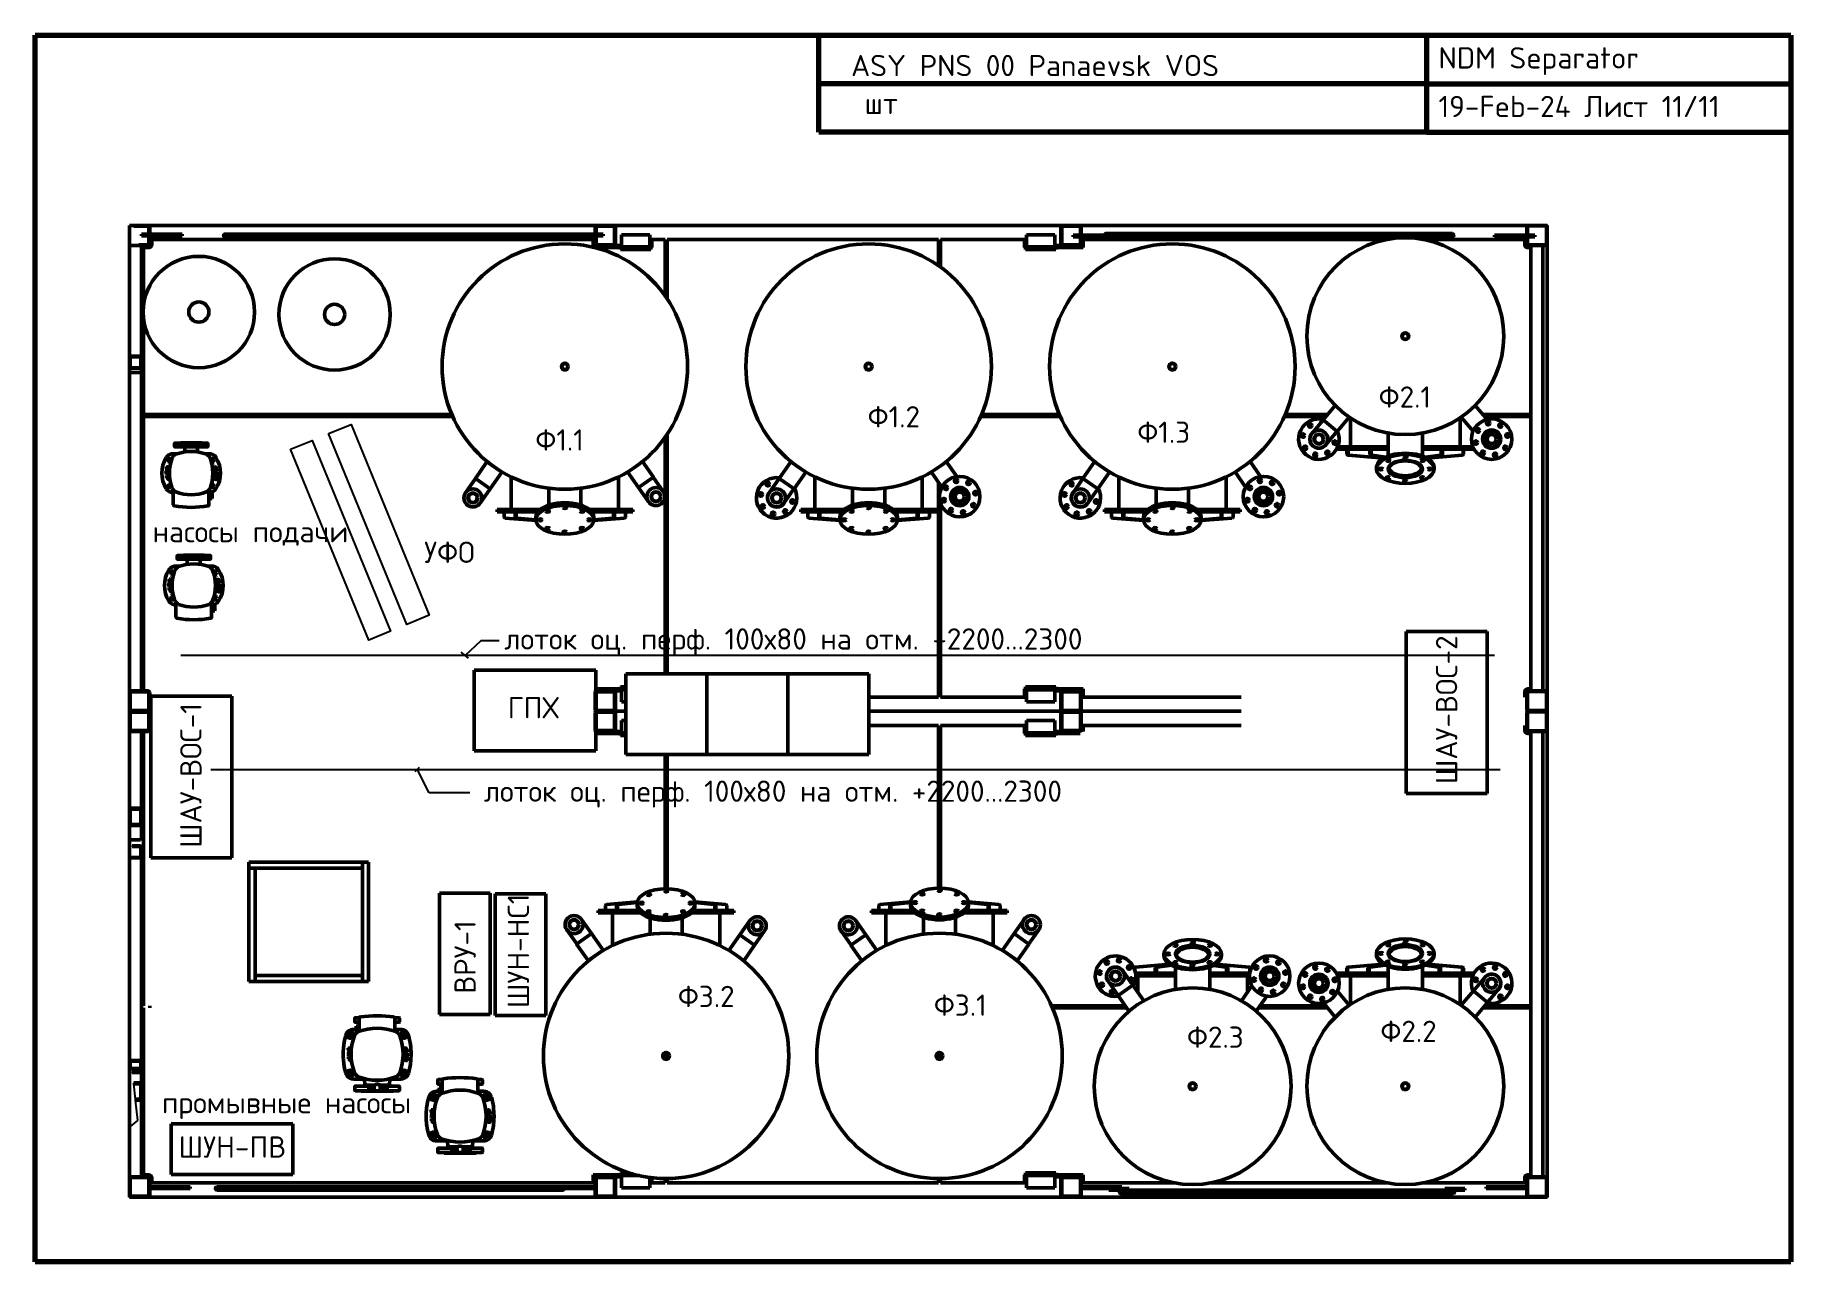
# Model space of a CAD drawing. Header units: millimetres. Extents: x 1463 to 10524, y 7125 to 13164.
# Drawn here: x 7720 to 8587, y 12558 to 13164 of the extents above; entities that cross this region are included whole.
import ezdxf

# ---------------------------------------------------------------- set-up
doc = ezdxf.new("R2010")
doc.units = ezdxf.units.MM
doc.header["$LTSCALE"] = 4
for name, color, linetype, lineweight in [('Border (ISO)', 7, 'Continuous', 70), ('Break Line (ISO)', 7, 'Continuous', 25), ('Hatch (ISO)', 7, 'Continuous', 18), ('Symbol (ISO)', 7, 'Continuous', 25), ('Visible (ISO)', 7, 'Continuous', 50)]:
    doc.layers.add(name, color=color, linetype=linetype, lineweight=lineweight)
doc.layers.add('G', color=5, linetype='Continuous')
doc.styles.add('Note Text (DIN)', font='isocpeur.ttf')
pattern_1 = [(45, (7708.099, 12545.631), (-6.73519, 6.73519), [])]
pattern_2 = [(135.0002, (7708.099, 12545.631), (-6.73517, -6.73522), [])]
pattern_3 = [(60, (7708.099, 12545.631), (-8.24889, 4.7625), [])]
pattern_4 = [(120.0002, (7708.099, 12545.631), (-8.24888, -4.76253), [])]
pattern_5 = [(30, (7708.099, 12545.631), (-4.7625, 8.24889), [])]
pattern_6 = [(150.0002, (7708.099, 12545.631), (-4.76246, -8.24891), [])]

msp = doc.modelspace()

# ---------------------------------------------------------------- texts
at = {"layer": 'Symbol (ISO)', "insert": (8123.02, 13153.86), "char_height": 10.5, "width": 283.5261, "attachment_point": 1, "line_spacing_factor": 1.068348, "style": 'Note Text (DIN)'}
msp.add_mtext('\\fISOCPEUR|b0|i0;ASY PNS 00 Panaevsk VOS\\P\\fISOCPEUR|b0|i0; шт', dxfattribs=at)
at = {"layer": 'Symbol (ISO)', "char_height": 10.5, "attachment_point": 1, "style": 'Note Text (DIN)'}
for s, insert, width in [('\\fISOCPEUR|b0|i0;Ф2.1', (8383.53, 12990.11), 26.2403), ('\\fISOCPEUR|b0|i0;Ф1.2', (8131.2, 12980.35), 26.2403), ('\\fISOCPEUR|b0|i0;Ф1.3', (8264.36, 12972.72), 26.2403), ('\\fISOCPEUR|b0|i0;Ф1.1', (7967.11, 12968.89), 24.1461), ('\\fISOCPEUR|b0|i0;насосы подачи', (7778.09, 12923.59), 95.5032), ('\\fISOCPEUR|b0|i0;УФО', (7912.22, 12913.41), 27.2922), ('лоток оц. перф. 100х80 на отм. +2200...2300', (7951.78, 12870.6), 310.278), ('ГПХ', (7953.47, 12836.64), 95.5032), ('лоток оц. перф. 100х80 на отм. +2200...2300', (7941.67, 12795.4), 310.278), ('\\fISOCPEUR|b0|i0;Ф3.2', (8037.49, 12694.01), 28.3344), ('\\fISOCPEUR|b0|i0;Ф3.1', (8163.9, 12689.7), 26.2403), ('\\fISOCPEUR|b0|i0;Ф2.2', (8384.41, 12676.77), 28.3344), ('\\fISOCPEUR|b0|i0;Ф2.3', (8288.88, 12673.9), 28.3344), ('\\fISOCPEUR|b0|i0;промывные насосы', (7782.7, 12641.53), 119.6396), ('ШУН-ПВ', (7790.94, 12619.61), 95.5032)]:
    msp.add_mtext(s, dxfattribs=dict(at, insert=insert, width=width))
at = {"layer": 'Symbol (ISO)', "char_height": 10.5, "width": 95.5032, "attachment_point": 1, "rotation": 90, "style": 'Note Text (DIN)'}
for s, insert in [('ШАУ-ВОС-2', (8411.84, 12793.61)), ('ШАУ-ВОС-1', (7791.77, 12762.1)), ('ШУН-НС1', (7953.48, 12682.97)), ('ВРУ-1', (7927.17, 12690.12))]:
    msp.add_mtext(s, dxfattribs=dict(at, insert=insert))

# ---------------------------------------------------------------- blocks, each defined once
blk = doc.blocks.new('Borders right top border')
at = {"layer": 'Border (ISO)'}
for p, q in [((4, 206), (293, 206)), ((4, 4), (4, 206)), ((133, 190), (133, 206)), ((233, 206), (233, 190)), ((293, 206), (293, 4)), ((233, 198), (133, 198)), ((233, 198), (293, 198)), ((233, 190), (133, 190)), ((233, 190), (293, 190)), ((293, 4), (4, 4))]:
    blk.add_line(p, q, dxfattribs=at)
at = {"layer": 'Border (ISO)', "insert": (235, 204), "char_height": 3.5, "attachment_point": 1, "line_spacing_factor": 1.371429, "style": 'Note Text (DIN)'}
blk.add_mtext('\\fISOCPEUR|b0|i0;NDM Separator\\P\\fISOCPEUR|b0|i0;19-Feb-24 Лист 11/11', dxfattribs=at)

# ---------------------------------------------------------------- hatches: boundary and pattern name
at = {"layer": 'Hatch (ISO)'}
h = msp.add_hatch(dxfattribs=at)
h.set_pattern_fill('ANSI31', color=256, scale=76.2, style=0)
h.set_pattern_definition(pattern_1)
edge = h.paths.add_edge_path()
edge.add_line((7768.88, 13069.25), (7768.78, 13069.65))
edge.add_line((7768.78, 13069.65), (7775.88, 13069.65))
edge.add_ellipse((7775.88, 13068.85), major_axis=(0, 0.8), ratio=1, start_angle=270, end_angle=360, ccw=False)
edge.add_line((7776.68, 13068.85), (7776.68, 13060.45))
edge.add_ellipse((7775.88, 13060.45), major_axis=(0.8, 0), ratio=1, start_angle=270, end_angle=360, ccw=False)
edge.add_line((7775.88, 13059.65), (7771.35, 13059.65))
edge.add_line((7771.35, 13059.65), (7771.25, 13060.05))
edge.add_line((7771.25, 13060.05), (7775.88, 13060.05))
edge.add_ellipse((7775.88, 13060.45), major_axis=(0, -0.4), ratio=1, start_angle=0, end_angle=90)
edge.add_line((7776.28, 13060.45), (7776.28, 13068.85))
edge.add_ellipse((7775.88, 13068.85), major_axis=(0.4, 0), ratio=1, start_angle=0, end_angle=90)
edge.add_line((7775.88, 13069.25), (7768.88, 13069.25))
h = msp.add_hatch(dxfattribs=at)
h.set_pattern_fill('ANSI31', color=256, scale=76.2, angle=14.99998, style=0)
h.set_pattern_definition(pattern_3)
edge = h.paths.add_edge_path()
edge.add_line((8006.08, 13069.65), (7997.28, 13069.65))
edge.add_ellipse((7997.28, 13069.05), major_axis=(-0.6, 0), ratio=1, start_angle=270, end_angle=360)
edge.add_line((7996.68, 13069.05), (7996.68, 13065.35))
edge.add_line((7996.68, 13065.35), (7996.68, 13064.55))
edge.add_line((7996.68, 13064.55), (7996.68, 13060.25))
edge.add_ellipse((7997.28, 13060.25), major_axis=(0, -0.6), ratio=1, start_angle=270, end_angle=360)
edge.add_line((7997.28, 13059.65), (8006.08, 13059.65))
edge.add_ellipse((8006.08, 13060.25), major_axis=(0.6, 0), ratio=1, start_angle=270, end_angle=360)
edge.add_line((8006.68, 13060.25), (8006.68, 13069.05))
edge.add_ellipse((8006.08, 13069.05), major_axis=(0, 0.6), ratio=1, start_angle=270, end_angle=360)
edge = h.paths.add_edge_path(flags=0)
edge.add_ellipse((7997.48, 13068.85), major_axis=(0, 0.4), ratio=1, start_angle=0, end_angle=90)
edge.add_line((7997.08, 13068.85), (7997.08, 13065.35))
edge.add_line((7997.08, 13065.35), (7997.08, 13064.55))
edge.add_line((7997.08, 13064.55), (7997.08, 13060.45))
edge.add_ellipse((7997.48, 13060.45), major_axis=(-0.4, 0), ratio=1, start_angle=0, end_angle=90)
edge.add_line((7997.48, 13060.05), (8005.88, 13060.05))
edge.add_ellipse((8005.88, 13060.45), major_axis=(0, -0.4), ratio=1, start_angle=0, end_angle=90)
edge.add_line((8006.28, 13060.45), (8006.28, 13068.85))
edge.add_ellipse((8005.88, 13068.85), major_axis=(0.4, 0), ratio=1, start_angle=0, end_angle=90)
edge.add_line((8005.88, 13069.25), (7997.48, 13069.25))
h = msp.add_hatch(dxfattribs=at)
h.set_pattern_fill('ANSI31', color=256, scale=76.2, angle=105.00025, style=0)
h.set_pattern_definition(pattern_6)
edge = h.paths.add_edge_path()
edge.add_line((8227.28, 13059.65), (8236.08, 13059.65))
edge.add_ellipse((8236.08, 13060.25), major_axis=(0.6, 0), ratio=1, start_angle=270, end_angle=360)
edge.add_line((8236.68, 13060.25), (8236.68, 13063.95))
edge.add_line((8236.68, 13063.95), (8236.68, 13064.75))
edge.add_line((8236.68, 13064.75), (8236.68, 13069.05))
edge.add_ellipse((8236.08, 13069.05), major_axis=(0, 0.6), ratio=1, start_angle=270, end_angle=360)
edge.add_line((8236.08, 13069.65), (8227.28, 13069.65))
edge.add_ellipse((8227.28, 13069.05), major_axis=(-0.6, 0), ratio=1, start_angle=270, end_angle=360)
edge.add_line((8226.68, 13069.05), (8226.68, 13060.25))
edge.add_ellipse((8227.28, 13060.25), major_axis=(0, -0.6), ratio=1, start_angle=270, end_angle=360)
edge = h.paths.add_edge_path(flags=0)
edge.add_ellipse((8235.88, 13060.45), major_axis=(0, -0.4), ratio=1, start_angle=0, end_angle=90)
edge.add_line((8236.28, 13060.45), (8236.28, 13063.95))
edge.add_line((8236.28, 13063.95), (8236.28, 13064.75))
edge.add_line((8236.28, 13064.75), (8236.28, 13068.85))
edge.add_ellipse((8235.88, 13068.85), major_axis=(0.4, 0), ratio=1, start_angle=0, end_angle=90)
edge.add_line((8235.88, 13069.25), (8227.48, 13069.25))
edge.add_ellipse((8227.48, 13068.85), major_axis=(0, 0.4), ratio=1, start_angle=0, end_angle=90)
edge.add_line((8227.08, 13068.85), (8227.08, 13060.45))
edge.add_ellipse((8227.48, 13060.45), major_axis=(-0.4, 0), ratio=1, start_angle=0, end_angle=90)
edge.add_line((8227.48, 13060.05), (8235.88, 13060.05))
h = msp.add_hatch(dxfattribs=at)
h.set_pattern_fill('ANSI31', color=256, scale=76.2, angle=75.00018, style=0)
h.set_pattern_definition(pattern_4)
edge = h.paths.add_edge_path()
edge.add_line((8457.28, 13059.65), (8466.08, 13059.65))
edge.add_ellipse((8466.08, 13060.25), major_axis=(0.6, 0), ratio=1, start_angle=270, end_angle=360)
edge.add_line((8466.68, 13060.25), (8466.68, 13069.05))
edge.add_ellipse((8466.08, 13069.05), major_axis=(0, 0.6), ratio=1, start_angle=270, end_angle=360)
edge.add_line((8466.08, 13069.65), (8457.28, 13069.65))
edge.add_ellipse((8457.28, 13069.05), major_axis=(-0.6, 0), ratio=1, start_angle=270, end_angle=360)
edge.add_line((8456.68, 13069.05), (8456.68, 13060.25))
edge.add_ellipse((8457.28, 13060.25), major_axis=(0, -0.6), ratio=1, start_angle=270, end_angle=360)
edge = h.paths.add_edge_path(flags=0)
edge.add_line((8456.98, 13060.25), (8456.98, 13069.05))
edge.add_ellipse((8457.28, 13069.05), major_axis=(0, 0.3), ratio=1, start_angle=0, end_angle=90, ccw=False)
edge.add_line((8457.28, 13069.35), (8466.08, 13069.35))
edge.add_ellipse((8466.08, 13069.05), major_axis=(0.3, 0), ratio=1, start_angle=0, end_angle=90, ccw=False)
edge.add_line((8466.38, 13069.05), (8466.38, 13060.25))
edge.add_ellipse((8466.08, 13060.25), major_axis=(0, -0.3), ratio=1, start_angle=0, end_angle=90, ccw=False)
edge.add_line((8466.08, 13059.95), (8457.28, 13059.95))
edge.add_ellipse((8457.28, 13060.25), major_axis=(-0.3, 0), ratio=1, start_angle=0, end_angle=90, ccw=False)
h = msp.add_hatch(dxfattribs=at)
h.set_pattern_fill('ANSI31', color=256, scale=76.2, angle=75.00018, style=0)
h.set_pattern_definition(pattern_4)
h.paths.add_polyline_path([(8000.68, 13064.55), (8000.68, 13065.35), (7997.08, 13065.35), (7996.68, 13065.35), (7980.68, 13065.35), (7980.68, 13064.55), (7996.68, 13064.55), (7997.08, 13064.55)])
h = msp.add_hatch(dxfattribs=at)
h.set_pattern_fill('ANSI31', color=256, scale=76.2, angle=-14.99998, style=0)
h.set_pattern_definition(pattern_5)
h.paths.add_polyline_path([(8232.68, 13064.75), (8232.68, 13063.95), (8236.28, 13063.95), (8236.68, 13063.95), (8252.68, 13063.95), (8252.68, 13064.75), (8236.68, 13064.75), (8236.28, 13064.75)])
h = msp.add_hatch(dxfattribs=at)
h.set_pattern_fill('ANSI31', color=256, scale=76.2, angle=14.99998, style=0)
h.set_pattern_definition(pattern_3)
edge = h.paths.add_edge_path()
edge.add_line((7772.08, 13005.04), (7767.28, 13005.04))
edge.add_ellipse((7767.28, 13004.44), major_axis=(-0.6, 0), ratio=1, start_angle=270, end_angle=360)
edge.add_line((7766.68, 13004.44), (7766.68, 12999.64))
edge.add_ellipse((7767.28, 12999.64), major_axis=(0, -0.6), ratio=1, start_angle=270, end_angle=360)
edge.add_line((7767.28, 12999.04), (7772.08, 12999.04))
edge.add_ellipse((7772.08, 12999.64), major_axis=(0.6, 0), ratio=1, start_angle=270, end_angle=360)
edge.add_line((7772.68, 12999.64), (7772.68, 13004.44))
edge.add_ellipse((7772.08, 13004.44), major_axis=(0, 0.6), ratio=1, start_angle=270, end_angle=360)
edge = h.paths.add_edge_path(flags=0)
edge.add_line((7766.98, 12999.64), (7766.98, 13004.44))
edge.add_ellipse((7767.28, 13004.44), major_axis=(0, 0.3), ratio=1, start_angle=0, end_angle=90, ccw=False)
edge.add_line((7767.28, 13004.74), (7772.08, 13004.74))
edge.add_ellipse((7772.08, 13004.44), major_axis=(0.3, 0), ratio=1, start_angle=0, end_angle=90, ccw=False)
edge.add_line((7772.38, 13004.44), (7772.38, 12999.64))
edge.add_ellipse((7772.08, 12999.64), major_axis=(0, -0.3), ratio=1, start_angle=0, end_angle=90, ccw=False)
edge.add_line((7772.08, 12999.34), (7767.28, 12999.34))
edge.add_ellipse((7767.28, 12999.64), major_axis=(-0.3, 0), ratio=1, start_angle=0, end_angle=90, ccw=False)
h = msp.add_hatch(dxfattribs=at)
h.set_pattern_fill('ANSI31', color=256, scale=76.2, angle=90.00021, style=0)
h.set_pattern_definition(pattern_2)
edge = h.paths.add_edge_path()
edge.add_line((7767.48, 12829.65), (7775.88, 12829.65))
edge.add_ellipse((7775.88, 12830.45), major_axis=(0.8, 0), ratio=1, start_angle=270, end_angle=360)
edge.add_line((7776.68, 12830.45), (7776.68, 12838.85))
edge.add_ellipse((7775.88, 12838.85), major_axis=(0, 0.8), ratio=1, start_angle=270, end_angle=360)
edge.add_line((7775.88, 12839.65), (7767.48, 12839.65))
edge.add_ellipse((7767.48, 12838.85), major_axis=(-0.8, 0), ratio=1, start_angle=270, end_angle=360)
edge.add_line((7766.68, 12838.85), (7766.68, 12830.45))
edge.add_ellipse((7767.48, 12830.45), major_axis=(0, -0.8), ratio=1, start_angle=270, end_angle=360)
edge = h.paths.add_edge_path(flags=0)
edge.add_line((7767.08, 12830.45), (7767.08, 12838.85))
edge.add_ellipse((7767.48, 12838.85), major_axis=(0, 0.4), ratio=1, start_angle=0, end_angle=90, ccw=False)
edge.add_line((7767.48, 12839.25), (7775.88, 12839.25))
edge.add_ellipse((7775.88, 12838.85), major_axis=(0.4, 0), ratio=1, start_angle=0, end_angle=90, ccw=False)
edge.add_line((7776.28, 12838.85), (7776.28, 12830.45))
edge.add_ellipse((7775.88, 12830.45), major_axis=(0, -0.4), ratio=1, start_angle=0, end_angle=90, ccw=False)
edge.add_line((7775.88, 12830.05), (7767.48, 12830.05))
edge.add_ellipse((7767.48, 12830.45), major_axis=(-0.4, 0), ratio=1, start_angle=0, end_angle=90, ccw=False)
h = msp.add_hatch(dxfattribs=at)
h.set_pattern_fill('ANSI31', color=256, scale=76.2, angle=90.00021, style=0)
h.set_pattern_definition(pattern_2)
edge = h.paths.add_edge_path()
edge.add_line((8006.08, 12839.65), (7997.28, 12839.65))
edge.add_ellipse((7997.28, 12839.05), major_axis=(-0.6, 0), ratio=1, start_angle=270, end_angle=360)
edge.add_line((7996.68, 12839.05), (7996.68, 12830.25))
edge.add_ellipse((7997.28, 12830.25), major_axis=(0, -0.6), ratio=1, start_angle=270, end_angle=360)
edge.add_line((7997.28, 12829.65), (8006.08, 12829.65))
edge.add_ellipse((8006.08, 12830.25), major_axis=(0.6, 0), ratio=1, start_angle=270, end_angle=360)
edge.add_line((8006.68, 12830.25), (8006.68, 12839.05))
edge.add_ellipse((8006.08, 12839.05), major_axis=(0, 0.6), ratio=1, start_angle=270, end_angle=360)
edge = h.paths.add_edge_path(flags=0)
edge.add_ellipse((7997.48, 12838.85), major_axis=(0, 0.4), ratio=1, start_angle=0, end_angle=90)
edge.add_line((7997.08, 12838.85), (7997.08, 12830.45))
edge.add_ellipse((7997.48, 12830.45), major_axis=(-0.4, 0), ratio=1, start_angle=0, end_angle=90)
edge.add_line((7997.48, 12830.05), (8005.88, 12830.05))
edge.add_ellipse((8005.88, 12830.45), major_axis=(0, -0.4), ratio=1, start_angle=0, end_angle=90)
edge.add_line((8006.28, 12830.45), (8006.28, 12838.85))
edge.add_ellipse((8005.88, 12838.85), major_axis=(0.4, 0), ratio=1, start_angle=0, end_angle=90)
edge.add_line((8005.88, 12839.25), (7997.48, 12839.25))
h = msp.add_hatch(dxfattribs=at)
h.set_pattern_fill('ANSI31', color=256, scale=76.2, style=0)
h.set_pattern_definition(pattern_1)
edge = h.paths.add_edge_path()
edge.add_line((8226.68, 12839.05), (8226.68, 12830.25))
edge.add_ellipse((8227.28, 12830.25), major_axis=(0, -0.6), ratio=1, start_angle=270, end_angle=360)
edge.add_line((8227.28, 12829.65), (8236.08, 12829.65))
edge.add_ellipse((8236.08, 12830.25), major_axis=(0.6, 0), ratio=1, start_angle=270, end_angle=360)
edge.add_line((8236.68, 12830.25), (8236.68, 12839.05))
edge.add_ellipse((8236.08, 12839.05), major_axis=(0, 0.6), ratio=1, start_angle=270, end_angle=360)
edge.add_line((8236.08, 12839.65), (8227.28, 12839.65))
edge.add_ellipse((8227.28, 12839.05), major_axis=(-0.6, 0), ratio=1, start_angle=270, end_angle=360)
edge = h.paths.add_edge_path(flags=0)
edge.add_ellipse((8227.48, 12830.45), major_axis=(-0.4, 0), ratio=1, start_angle=0, end_angle=90)
edge.add_line((8227.48, 12830.05), (8235.88, 12830.05))
edge.add_ellipse((8235.88, 12830.45), major_axis=(0, -0.4), ratio=1, start_angle=0, end_angle=90)
edge.add_line((8236.28, 12830.45), (8236.28, 12838.85))
edge.add_ellipse((8235.88, 12838.85), major_axis=(0.4, 0), ratio=1, start_angle=0, end_angle=90)
edge.add_line((8235.88, 12839.25), (8227.48, 12839.25))
edge.add_ellipse((8227.48, 12838.85), major_axis=(0, 0.4), ratio=1, start_angle=0, end_angle=90)
edge.add_line((8227.08, 12838.85), (8227.08, 12830.45))
h = msp.add_hatch(dxfattribs=at)
h.set_pattern_fill('ANSI31', color=256, scale=76.2, angle=-14.99998, style=0)
h.set_pattern_definition(pattern_5)
edge = h.paths.add_edge_path()
edge.add_line((8457.28, 12829.65), (8466.08, 12829.65))
edge.add_ellipse((8466.08, 12830.25), major_axis=(0.6, 0), ratio=1, start_angle=270, end_angle=360)
edge.add_line((8466.68, 12830.25), (8466.68, 12839.05))
edge.add_ellipse((8466.08, 12839.05), major_axis=(0, 0.6), ratio=1, start_angle=270, end_angle=360)
edge.add_line((8466.08, 12839.65), (8457.28, 12839.65))
edge.add_ellipse((8457.28, 12839.05), major_axis=(-0.6, 0), ratio=1, start_angle=270, end_angle=360)
edge.add_line((8456.68, 12839.05), (8456.68, 12830.25))
edge.add_ellipse((8457.28, 12830.25), major_axis=(0, -0.6), ratio=1, start_angle=270, end_angle=360)
edge = h.paths.add_edge_path(flags=0)
edge.add_line((8456.98, 12830.25), (8456.98, 12839.05))
edge.add_ellipse((8457.28, 12839.05), major_axis=(0, 0.3), ratio=1, start_angle=0, end_angle=90, ccw=False)
edge.add_line((8457.28, 12839.35), (8466.08, 12839.35))
edge.add_ellipse((8466.08, 12839.05), major_axis=(0.3, 0), ratio=1, start_angle=0, end_angle=90, ccw=False)
edge.add_line((8466.38, 12839.05), (8466.38, 12830.25))
edge.add_ellipse((8466.08, 12830.25), major_axis=(0, -0.3), ratio=1, start_angle=0, end_angle=90, ccw=False)
edge.add_line((8466.08, 12829.95), (8457.28, 12829.95))
edge.add_ellipse((8457.28, 12830.25), major_axis=(-0.3, 0), ratio=1, start_angle=0, end_angle=90, ccw=False)
h = msp.add_hatch(dxfattribs=at)
h.set_pattern_fill('ANSI31', color=256, scale=76.2, style=0)
h.set_pattern_definition(pattern_1)
edge = h.paths.add_edge_path()
edge.add_line((7775.88, 12829.65), (7767.48, 12829.65))
edge.add_ellipse((7767.48, 12828.85), major_axis=(-0.8, 0), ratio=1, start_angle=270, end_angle=360)
edge.add_line((7766.68, 12828.85), (7766.68, 12820.45))
edge.add_ellipse((7767.48, 12820.45), major_axis=(0, -0.8), ratio=1, start_angle=270, end_angle=360)
edge.add_line((7767.48, 12819.65), (7775.88, 12819.65))
edge.add_ellipse((7775.88, 12820.45), major_axis=(0.8, 0), ratio=1, start_angle=270, end_angle=360)
edge.add_line((7776.68, 12820.45), (7776.68, 12828.85))
edge.add_ellipse((7775.88, 12828.85), major_axis=(0, 0.8), ratio=1, start_angle=270, end_angle=360)
edge = h.paths.add_edge_path(flags=0)
edge.add_line((7767.08, 12820.45), (7767.08, 12828.85))
edge.add_ellipse((7767.48, 12828.85), major_axis=(0, 0.4), ratio=1, start_angle=0, end_angle=90, ccw=False)
edge.add_line((7767.48, 12829.25), (7775.88, 12829.25))
edge.add_ellipse((7775.88, 12828.85), major_axis=(0.4, 0), ratio=1, start_angle=0, end_angle=90, ccw=False)
edge.add_line((7776.28, 12828.85), (7776.28, 12820.45))
edge.add_ellipse((7775.88, 12820.45), major_axis=(0, -0.4), ratio=1, start_angle=0, end_angle=90, ccw=False)
edge.add_line((7775.88, 12820.05), (7767.48, 12820.05))
edge.add_ellipse((7767.48, 12820.45), major_axis=(-0.4, 0), ratio=1, start_angle=0, end_angle=90, ccw=False)
h = msp.add_hatch(dxfattribs=at)
h.set_pattern_fill('ANSI31', color=256, scale=76.2, angle=14.99998, style=0)
h.set_pattern_definition(pattern_3)
edge = h.paths.add_edge_path()
edge.add_line((8006.08, 12829.65), (7997.28, 12829.65))
edge.add_ellipse((7997.28, 12829.05), major_axis=(-0.6, 0), ratio=1, start_angle=270, end_angle=360)
edge.add_line((7996.68, 12829.05), (7996.68, 12820.25))
edge.add_ellipse((7997.28, 12820.25), major_axis=(0, -0.6), ratio=1, start_angle=270, end_angle=360)
edge.add_line((7997.28, 12819.65), (8006.08, 12819.65))
edge.add_ellipse((8006.08, 12820.25), major_axis=(0.6, 0), ratio=1, start_angle=270, end_angle=360)
edge.add_line((8006.68, 12820.25), (8006.68, 12829.05))
edge.add_ellipse((8006.08, 12829.05), major_axis=(0, 0.6), ratio=1, start_angle=270, end_angle=360)
edge = h.paths.add_edge_path(flags=0)
edge.add_ellipse((7997.48, 12828.85), major_axis=(0, 0.4), ratio=1, start_angle=0, end_angle=90)
edge.add_line((7997.08, 12828.85), (7997.08, 12820.45))
edge.add_ellipse((7997.48, 12820.45), major_axis=(-0.4, 0), ratio=1, start_angle=0, end_angle=90)
edge.add_line((7997.48, 12820.05), (8005.88, 12820.05))
edge.add_ellipse((8005.88, 12820.45), major_axis=(0, -0.4), ratio=1, start_angle=0, end_angle=90)
edge.add_line((8006.28, 12820.45), (8006.28, 12828.85))
edge.add_ellipse((8005.88, 12828.85), major_axis=(0.4, 0), ratio=1, start_angle=0, end_angle=90)
edge.add_line((8005.88, 12829.25), (7997.48, 12829.25))
h = msp.add_hatch(dxfattribs=at)
h.set_pattern_fill('ANSI31', color=256, scale=76.2, angle=-14.99998, style=0)
h.set_pattern_definition(pattern_5)
edge = h.paths.add_edge_path()
edge.add_line((8236.08, 12829.65), (8227.28, 12829.65))
edge.add_ellipse((8227.28, 12829.05), major_axis=(-0.6, 0), ratio=1, start_angle=270, end_angle=360)
edge.add_line((8226.68, 12829.05), (8226.68, 12820.25))
edge.add_ellipse((8227.28, 12820.25), major_axis=(0, -0.6), ratio=1, start_angle=270, end_angle=360)
edge.add_line((8227.28, 12819.65), (8236.08, 12819.65))
edge.add_ellipse((8236.08, 12820.25), major_axis=(0.6, 0), ratio=1, start_angle=270, end_angle=360)
edge.add_line((8236.68, 12820.25), (8236.68, 12829.05))
edge.add_ellipse((8236.08, 12829.05), major_axis=(0, 0.6), ratio=1, start_angle=270, end_angle=360)
edge = h.paths.add_edge_path(flags=0)
edge.add_ellipse((8227.48, 12828.85), major_axis=(0, 0.4), ratio=1, start_angle=0, end_angle=90)
edge.add_line((8227.08, 12828.85), (8227.08, 12820.45))
edge.add_ellipse((8227.48, 12820.45), major_axis=(-0.4, 0), ratio=1, start_angle=0, end_angle=90)
edge.add_line((8227.48, 12820.05), (8235.88, 12820.05))
edge.add_ellipse((8235.88, 12820.45), major_axis=(0, -0.4), ratio=1, start_angle=0, end_angle=90)
edge.add_line((8236.28, 12820.45), (8236.28, 12828.85))
edge.add_ellipse((8235.88, 12828.85), major_axis=(0.4, 0), ratio=1, start_angle=0, end_angle=90)
edge.add_line((8235.88, 12829.25), (8227.48, 12829.25))
h = msp.add_hatch(dxfattribs=at)
h.set_pattern_fill('ANSI31', color=256, scale=76.2, style=0)
h.set_pattern_definition(pattern_1)
edge = h.paths.add_edge_path()
edge.add_line((8466.08, 12829.65), (8457.28, 12829.65))
edge.add_ellipse((8457.28, 12829.05), major_axis=(-0.6, 0), ratio=1, start_angle=270, end_angle=360)
edge.add_line((8456.68, 12829.05), (8456.68, 12820.25))
edge.add_ellipse((8457.28, 12820.25), major_axis=(0, -0.6), ratio=1, start_angle=270, end_angle=360)
edge.add_line((8457.28, 12819.65), (8466.08, 12819.65))
edge.add_ellipse((8466.08, 12820.25), major_axis=(0.6, 0), ratio=1, start_angle=270, end_angle=360)
edge.add_line((8466.68, 12820.25), (8466.68, 12829.05))
edge.add_ellipse((8466.08, 12829.05), major_axis=(0, 0.6), ratio=1, start_angle=270, end_angle=360)
edge = h.paths.add_edge_path(flags=0)
edge.add_line((8466.38, 12829.05), (8466.38, 12820.25))
edge.add_ellipse((8466.08, 12820.25), major_axis=(0, -0.3), ratio=1, start_angle=0, end_angle=90, ccw=False)
edge.add_line((8466.08, 12819.95), (8457.28, 12819.95))
edge.add_ellipse((8457.28, 12820.25), major_axis=(-0.3, 0), ratio=1, start_angle=0, end_angle=90, ccw=False)
edge.add_line((8456.98, 12820.25), (8456.98, 12829.05))
edge.add_ellipse((8457.28, 12829.05), major_axis=(0, 0.3), ratio=1, start_angle=0, end_angle=90, ccw=False)
edge.add_line((8457.28, 12829.35), (8466.08, 12829.35))
edge.add_ellipse((8466.08, 12829.05), major_axis=(0.3, 0), ratio=1, start_angle=0, end_angle=90, ccw=False)
h = msp.add_hatch(dxfattribs=at)
h.set_pattern_fill('ANSI31', color=256, scale=76.2, angle=90.00021, style=0)
h.set_pattern_definition(pattern_2)
edge = h.paths.add_edge_path()
edge.add_ellipse((7772.08, 12780.92), major_axis=(0, -0.849), ratio=0.707107, start_angle=90, end_angle=180)
edge.add_line((7772.08, 12781.77), (7767.28, 12781.77))
edge.add_ellipse((7767.28, 12780.92), major_axis=(0, -0.849), ratio=0.707107, start_angle=180, end_angle=270)
edge.add_line((7766.68, 12780.92), (7766.68, 12774.13))
edge.add_ellipse((7767.28, 12774.13), major_axis=(0, 0.849), ratio=0.707107, start_angle=90, end_angle=180)
edge.add_line((7767.28, 12773.28), (7772.08, 12773.28))
edge.add_ellipse((7772.08, 12774.13), major_axis=(0, 0.849), ratio=0.707107, start_angle=180, end_angle=270)
edge.add_line((7772.68, 12774.13), (7772.68, 12780.92))
edge = h.paths.add_edge_path(flags=0)
edge.add_line((7766.98, 12774.13), (7766.98, 12780.92))
edge.add_ellipse((7767.28, 12780.92), major_axis=(0, -0.424), ratio=0.707107, start_angle=180, end_angle=270, ccw=False)
edge.add_line((7767.28, 12781.34), (7772.08, 12781.34))
edge.add_ellipse((7772.08, 12780.92), major_axis=(0, -0.424), ratio=0.707107, start_angle=90, end_angle=180, ccw=False)
edge.add_line((7772.38, 12780.92), (7772.38, 12774.13))
edge.add_ellipse((7772.08, 12774.13), major_axis=(0, 0.424), ratio=0.707107, start_angle=180, end_angle=270, ccw=False)
edge.add_line((7772.08, 12773.7), (7767.28, 12773.7))
edge.add_ellipse((7767.28, 12774.13), major_axis=(0, 0.424), ratio=0.707107, start_angle=90, end_angle=180, ccw=False)
h = msp.add_hatch(dxfattribs=at)
h.set_pattern_fill('ANSI31', color=256, scale=76.2, angle=75.00018, style=0)
h.set_pattern_definition(pattern_4)
edge = h.paths.add_edge_path()
edge.add_line((7766.76, 12757.44), (7766.98, 12758.23))
edge.add_line((7766.98, 12758.23), (7766.98, 12757.75))
edge.add_ellipse((7767.28, 12757.75), major_axis=(-0.3, 0), ratio=1, start_angle=0, end_angle=90)
edge.add_line((7767.28, 12757.45), (7772.08, 12757.45))
edge.add_ellipse((7772.08, 12757.75), major_axis=(0, -0.3), ratio=1, start_angle=0, end_angle=90)
edge.add_line((7772.38, 12757.75), (7772.38, 12762.55))
edge.add_ellipse((7772.08, 12762.55), major_axis=(0.3, 0), ratio=1, start_angle=0, end_angle=90)
edge.add_line((7772.08, 12762.85), (7767.99, 12762.85))
edge.add_line((7767.99, 12762.85), (7767.95, 12763.15))
edge.add_line((7767.95, 12763.15), (7772.08, 12763.15))
edge.add_ellipse((7772.08, 12762.55), major_axis=(0, 0.6), ratio=1, start_angle=270, end_angle=360, ccw=False)
edge.add_line((7772.68, 12762.55), (7772.68, 12757.75))
edge.add_ellipse((7772.08, 12757.75), major_axis=(0.6, 0), ratio=1, start_angle=270, end_angle=360, ccw=False)
edge.add_line((7772.08, 12757.15), (7767.28, 12757.15))
edge.add_ellipse((7767.28, 12757.75), major_axis=(0.31, -0.514), ratio=1, start_angle=270, end_angle=328.89365, ccw=False)
h = msp.add_hatch(dxfattribs=at)
h.set_pattern_fill('ANSI31', color=256, scale=76.2, angle=-14.99998, style=0)
h.set_pattern_definition(pattern_5)
edge = h.paths.add_edge_path()
edge.add_line((7766.98, 12654), (7766.68, 12654.84))
edge.add_line((7766.68, 12654.84), (7766.68, 12656.55))
edge.add_ellipse((7767.28, 12656.55), major_axis=(-0.6, 0), ratio=1, start_angle=270, end_angle=360, ccw=False)
edge.add_line((7767.28, 12657.15), (7772.08, 12657.15))
edge.add_ellipse((7772.08, 12656.55), major_axis=(0, 0.6), ratio=1, start_angle=270, end_angle=360, ccw=False)
edge.add_line((7772.68, 12656.55), (7772.68, 12651.75))
edge.add_ellipse((7772.08, 12651.75), major_axis=(0.6, 0), ratio=1, start_angle=270, end_angle=360, ccw=False)
edge.add_line((7772.08, 12651.15), (7768, 12651.15))
edge.add_line((7768, 12651.15), (7767.89, 12651.45))
edge.add_line((7767.89, 12651.45), (7772.08, 12651.45))
edge.add_ellipse((7772.08, 12651.75), major_axis=(0, -0.3), ratio=1, start_angle=0, end_angle=90)
edge.add_line((7772.38, 12651.75), (7772.38, 12656.55))
edge.add_ellipse((7772.08, 12656.55), major_axis=(0.3, 0), ratio=1, start_angle=0, end_angle=90)
edge.add_line((7772.08, 12656.85), (7767.28, 12656.85))
edge.add_ellipse((7767.28, 12656.55), major_axis=(0, 0.3), ratio=1, start_angle=0, end_angle=90)
edge.add_line((7766.98, 12656.55), (7766.98, 12654))
h = msp.add_hatch(dxfattribs=at)
h.set_pattern_fill('ANSI31', color=256, scale=76.2, angle=14.99998, style=0)
h.set_pattern_definition(pattern_3)
edge = h.paths.add_edge_path()
edge.add_line((7769.74, 12637.54), (7772.08, 12637.54))
edge.add_ellipse((7772.08, 12638.39), major_axis=(0, 0.849), ratio=0.707107, start_angle=180, end_angle=270)
edge.add_line((7772.68, 12638.39), (7772.68, 12645.18))
edge.add_ellipse((7772.08, 12645.18), major_axis=(0, -0.849), ratio=0.707107, start_angle=90, end_angle=180)
edge.add_line((7772.08, 12646.03), (7768.85, 12646.03))
edge.add_line((7768.85, 12646.03), (7768.89, 12645.6))
edge.add_line((7768.89, 12645.6), (7772.08, 12645.6))
edge.add_ellipse((7772.08, 12645.18), major_axis=(0, -0.424), ratio=0.707107, start_angle=90, end_angle=180, ccw=False)
edge.add_line((7772.38, 12645.18), (7772.38, 12638.39))
edge.add_ellipse((7772.08, 12638.39), major_axis=(0, 0.424), ratio=0.707107, start_angle=180, end_angle=270, ccw=False)
edge.add_line((7772.08, 12637.97), (7769.7, 12637.97))
edge.add_line((7769.7, 12637.97), (7769.74, 12637.54))
h = msp.add_hatch(dxfattribs=at)
h.set_pattern_fill('ANSI31', color=256, scale=76.2, angle=105.00025, style=0)
h.set_pattern_definition(pattern_6)
edge = h.paths.add_edge_path()
edge.add_line((7767.48, 12589.65), (7775.88, 12589.65))
edge.add_ellipse((7775.88, 12590.45), major_axis=(0.8, 0), ratio=1, start_angle=270, end_angle=360)
edge.add_line((7776.68, 12590.45), (7776.68, 12598.85))
edge.add_ellipse((7775.88, 12598.85), major_axis=(0, 0.8), ratio=1, start_angle=270, end_angle=360)
edge.add_line((7775.88, 12599.65), (7767.48, 12599.65))
edge.add_ellipse((7767.48, 12598.85), major_axis=(-0.8, 0), ratio=1, start_angle=270, end_angle=360)
edge.add_line((7766.68, 12598.85), (7766.68, 12590.45))
edge.add_ellipse((7767.48, 12590.45), major_axis=(0, -0.8), ratio=1, start_angle=270, end_angle=360)
edge = h.paths.add_edge_path(flags=0)
edge.add_line((7767.08, 12590.45), (7767.08, 12598.85))
edge.add_ellipse((7767.48, 12598.85), major_axis=(0, 0.4), ratio=1, start_angle=0, end_angle=90, ccw=False)
edge.add_line((7767.48, 12599.25), (7775.88, 12599.25))
edge.add_ellipse((7775.88, 12598.85), major_axis=(0.4, 0), ratio=1, start_angle=0, end_angle=90, ccw=False)
edge.add_line((7776.28, 12598.85), (7776.28, 12590.45))
edge.add_ellipse((7775.88, 12590.45), major_axis=(0, -0.4), ratio=1, start_angle=0, end_angle=90, ccw=False)
edge.add_line((7775.88, 12590.05), (7767.48, 12590.05))
edge.add_ellipse((7767.48, 12590.45), major_axis=(-0.4, 0), ratio=1, start_angle=0, end_angle=90, ccw=False)
h = msp.add_hatch(dxfattribs=at)
h.set_pattern_fill('ANSI31', color=256, scale=76.2, angle=90.00021, style=0)
h.set_pattern_definition(pattern_2)
edge = h.paths.add_edge_path()
edge.add_line((8006.08, 12599.65), (7997.28, 12599.65))
edge.add_ellipse((7997.28, 12599.05), major_axis=(-0.6, 0), ratio=1, start_angle=270, end_angle=360)
edge.add_line((7996.68, 12599.05), (7996.68, 12594.65))
edge.add_line((7996.68, 12594.65), (7996.68, 12593.85))
edge.add_line((7996.68, 12593.85), (7996.68, 12590.25))
edge.add_ellipse((7997.28, 12590.25), major_axis=(0, -0.6), ratio=1, start_angle=270, end_angle=360)
edge.add_line((7997.28, 12589.65), (8006.08, 12589.65))
edge.add_ellipse((8006.08, 12590.25), major_axis=(0.6, 0), ratio=1, start_angle=270, end_angle=360)
edge.add_line((8006.68, 12590.25), (8006.68, 12599.05))
edge.add_ellipse((8006.08, 12599.05), major_axis=(0, 0.6), ratio=1, start_angle=270, end_angle=360)
edge = h.paths.add_edge_path(flags=0)
edge.add_ellipse((7997.48, 12598.85), major_axis=(0, 0.4), ratio=1, start_angle=0, end_angle=90)
edge.add_line((7997.08, 12598.85), (7997.08, 12590.45))
edge.add_ellipse((7997.48, 12590.45), major_axis=(-0.4, 0), ratio=1, start_angle=0, end_angle=90)
edge.add_line((7997.48, 12590.05), (8005.88, 12590.05))
edge.add_ellipse((8005.88, 12590.45), major_axis=(0, -0.4), ratio=1, start_angle=0, end_angle=90)
edge.add_line((8006.28, 12590.45), (8006.28, 12598.85))
edge.add_ellipse((8005.88, 12598.85), major_axis=(0.4, 0), ratio=1, start_angle=0, end_angle=90)
edge.add_line((8005.88, 12599.25), (7997.48, 12599.25))
h = msp.add_hatch(dxfattribs=at)
h.set_pattern_fill('ANSI31', color=256, scale=76.2, angle=75.00018, style=0)
h.set_pattern_definition(pattern_4)
edge = h.paths.add_edge_path()
edge.add_line((8236.68, 12590.25), (8236.68, 12593.85))
edge.add_line((8236.68, 12593.85), (8236.68, 12594.65))
edge.add_line((8236.68, 12594.65), (8236.68, 12599.05))
edge.add_ellipse((8236.08, 12599.05), major_axis=(0, 0.6), ratio=1, start_angle=270, end_angle=360)
edge.add_line((8236.08, 12599.65), (8227.28, 12599.65))
edge.add_ellipse((8227.28, 12599.05), major_axis=(-0.6, 0), ratio=1, start_angle=270, end_angle=360)
edge.add_line((8226.68, 12599.05), (8226.68, 12590.25))
edge.add_ellipse((8227.28, 12590.25), major_axis=(0, -0.6), ratio=1, start_angle=270, end_angle=360)
edge.add_line((8227.28, 12589.65), (8236.08, 12589.65))
edge.add_ellipse((8236.08, 12590.25), major_axis=(0.6, 0), ratio=1, start_angle=270, end_angle=360)
edge = h.paths.add_edge_path(flags=0)
edge.add_ellipse((8235.88, 12598.85), major_axis=(0.4, 0), ratio=1, start_angle=0, end_angle=90)
edge.add_line((8235.88, 12599.25), (8227.48, 12599.25))
edge.add_ellipse((8227.48, 12598.85), major_axis=(0, 0.4), ratio=1, start_angle=0, end_angle=90)
edge.add_line((8227.08, 12598.85), (8227.08, 12590.45))
edge.add_ellipse((8227.48, 12590.45), major_axis=(-0.4, 0), ratio=1, start_angle=0, end_angle=90)
edge.add_line((8227.48, 12590.05), (8235.88, 12590.05))
edge.add_ellipse((8235.88, 12590.45), major_axis=(0, -0.4), ratio=1, start_angle=0, end_angle=90)
edge.add_line((8236.28, 12590.45), (8236.28, 12598.85))
h = msp.add_hatch(dxfattribs=at)
h.set_pattern_fill('ANSI31', color=256, scale=76.2, angle=105.00025, style=0)
h.set_pattern_definition(pattern_6)
edge = h.paths.add_edge_path()
edge.add_line((8466.08, 12599.65), (8457.28, 12599.65))
edge.add_ellipse((8457.28, 12599.05), major_axis=(-0.6, 0), ratio=1, start_angle=270, end_angle=360)
edge.add_line((8456.68, 12599.05), (8456.68, 12590.25))
edge.add_ellipse((8457.28, 12590.25), major_axis=(0, -0.6), ratio=1, start_angle=270, end_angle=360)
edge.add_line((8457.28, 12589.65), (8466.08, 12589.65))
edge.add_ellipse((8466.08, 12590.25), major_axis=(0.6, 0), ratio=1, start_angle=270, end_angle=360)
edge.add_line((8466.68, 12590.25), (8466.68, 12599.05))
edge.add_ellipse((8466.08, 12599.05), major_axis=(0, 0.6), ratio=1, start_angle=270, end_angle=360)
edge = h.paths.add_edge_path(flags=0)
edge.add_line((8466.38, 12599.05), (8466.38, 12590.25))
edge.add_ellipse((8466.08, 12590.25), major_axis=(0, -0.3), ratio=1, start_angle=0, end_angle=90, ccw=False)
edge.add_line((8466.08, 12589.95), (8457.28, 12589.95))
edge.add_ellipse((8457.28, 12590.25), major_axis=(-0.3, 0), ratio=1, start_angle=0, end_angle=90, ccw=False)
edge.add_line((8456.98, 12590.25), (8456.98, 12599.05))
edge.add_ellipse((8457.28, 12599.05), major_axis=(0, 0.3), ratio=1, start_angle=0, end_angle=90, ccw=False)
edge.add_line((8457.28, 12599.35), (8466.08, 12599.35))
edge.add_ellipse((8466.08, 12599.05), major_axis=(0.3, 0), ratio=1, start_angle=0, end_angle=90, ccw=False)
h = msp.add_hatch(dxfattribs=at)
h.set_pattern_fill('ANSI31', color=256, scale=76.2, angle=14.99998, style=0)
h.set_pattern_definition(pattern_3)
h.paths.add_polyline_path([(7777.05, 12594.65), (7777.05, 12594.25), (7794.05, 12594.25), (7794.05, 12594.65)])
h = msp.add_hatch(dxfattribs=at)
h.set_pattern_fill('ANSI31', color=256, scale=76.2, angle=105.00025, style=0)
h.set_pattern_definition(pattern_6)
h.paths.add_polyline_path([(7996.68, 12593.85), (7996.68, 12594.65), (7976.68, 12594.65), (7976.68, 12593.85)])
h = msp.add_hatch(dxfattribs=at)
h.set_pattern_fill('ANSI31', color=256, scale=76.2, style=0)
h.set_pattern_definition(pattern_1)
h.paths.add_polyline_path([(8236.68, 12594.65), (8236.68, 12593.85), (8256.68, 12593.85), (8256.68, 12594.65)])
h = msp.add_hatch(dxfattribs=at)
h.set_pattern_fill('ANSI31', color=256, scale=76.2, angle=90.00021, style=0)
h.set_pattern_definition(pattern_2)
h.paths.add_polyline_path([(8456.3, 12594.25), (8456.3, 12594.65), (8439.3, 12594.65), (8439.3, 12594.25)])

# ---------------------------------------------------------------- linework, layer by layer
at = {"layer": 'Break Line (ISO)'}
for p, q in [((7768.88, 13069.25), (7768.78, 13069.65)), ((7771.35, 13059.65), (7771.25, 13060.05)), ((7767.99, 12762.85), (7767.95, 12763.15)), ((7766.76, 12757.44), (7766.98, 12758.23)), ((7766.98, 12654), (7766.68, 12654.84)), ((7768, 12651.15), (7767.89, 12651.45)), ((7768.89, 12645.6), (7768.85, 12646.03)), ((7769.7, 12637.97), (7768.89, 12645.6)), ((7769.74, 12637.54), (7769.7, 12637.97)), ((7770.8, 12627.48), (7769.74, 12637.54)), ((7767.28, 12624.51), (7766.68, 12624)), ((7767.28, 12624.51), (7770.8, 12627.48))]:
    msp.add_line(p, q, dxfattribs=at)
at = {"layer": 'G', "color": 0}
for p, q in [((7930.4, 12858.79), (7933.91, 12855.89)), ((7940.27, 12864.44), (7932.4, 12857.19)), ((7949.3, 12864.44), (7940.27, 12864.44)), ((7909.8, 12801.84), (7907.58, 12799.72)), ((7914.6, 12789.29), (7908.88, 12800.76)), ((7934.79, 12789.29), (7914.6, 12789.29))]:
    msp.add_line(p, q, dxfattribs=at)
for points in [[(7865.05, 12966.77), (7876.13, 12971.31), (7914.74, 12877.02), (7903.66, 12872.49)], [(7846.26, 12959.08), (7856.9, 12963.43), (7895.51, 12869.15), (7884.87, 12864.79)]]:
    msp.add_lwpolyline(points, close=True, dxfattribs=at)
at = {"layer": 'G', "color": 5}
for points in [[(8440.73, 12857.19), (7792.02, 12857.19)], [(8443.53, 12800.76), (7806.9, 12800.76)]]:
    msp.add_lwpolyline(points, dxfattribs=at)
at = {"layer": 'Visible (ISO)'}
for p, q in [((7766.68, 13069.65), (7768.78, 13069.65)), ((7766.68, 13069.65), (7766.68, 13069.05)), ((7766.68, 13060.25), (7766.68, 13069.05)), ((7775.88, 13069.65), (7768.78, 13069.65)), ((7768.88, 13069.25), (7775.88, 13069.25)), ((7775.88, 13069.65), (7997.28, 13069.65)), ((7776.28, 13068.85), (7776.28, 13060.45)), ((7776.68, 13060.45), (7776.68, 13068.85)), ((7996.68, 13069.05), (7996.68, 13060.25)), ((7997.08, 13060.45), (7997.08, 13068.85)), ((8006.08, 13069.65), (7997.28, 13069.65)), ((7997.48, 13069.25), (8005.88, 13069.25)), ((8006.08, 13069.65), (8227.28, 13069.65)), ((8006.28, 13068.85), (8006.28, 13060.45)), ((8006.68, 13060.25), (8006.68, 13069.05)), ((8226.68, 13069.05), (8226.68, 13060.25)), ((8227.08, 13060.45), (8227.08, 13068.85)), ((8236.08, 13069.65), (8227.28, 13069.65)), ((8227.48, 13069.25), (8235.88, 13069.25)), ((8236.08, 13069.65), (8457.28, 13069.65)), ((8236.28, 13068.85), (8236.28, 13060.45)), ((8236.68, 13060.25), (8236.68, 13069.05)), ((8456.68, 13069.05), (8456.68, 13060.25)), ((8456.98, 13060.25), (8456.98, 13069.05)), ((8466.08, 13069.65), (8457.28, 13069.65)), ((8457.28, 13069.35), (8466.08, 13069.35)), ((8466.08, 13069.65), (8466.68, 13069.65)), ((8466.38, 13069.05), (8466.38, 13060.25)), ((8466.68, 13069.65), (8466.68, 13069.05)), ((8466.68, 13060.25), (8466.68, 13069.05)), ((7766.68, 13060.25), (7766.68, 13059.65)), ((7766.68, 13059.65), (7766.68, 13005.04)), ((7767.28, 13059.65), (7766.68, 13059.65)), ((7767.28, 13059.65), (7771.35, 13059.65)), ((7775.88, 13060.05), (7771.25, 13060.05)), ((7771.35, 13059.65), (7775.88, 13059.65)), ((7772.68, 13064.55), (7772.68, 13065.35)), ((7776.28, 13065.35), (7772.68, 13065.35)), ((7772.68, 13064.55), (7776.28, 13064.55)), ((7772.68, 13059.65), (7772.68, 13005.04)), ((7773.68, 13058.65), (7776.18, 13058.65)), ((7773.68, 13030.41), (7773.68, 13058.65)), ((7776.08, 13059.65), (7775.88, 13059.65)), ((7776.08, 13059.65), (7776.68, 13059.65)), ((7789.68, 13065.35), (7776.68, 13065.35)), ((7776.68, 13064.55), (7789.68, 13064.55)), ((7776.68, 13059.65), (7777.59, 13059.65)), ((7776.68, 13058.74), (7776.68, 13059.65)), ((7777.68, 13060.15), (7777.68, 13062.65)), ((7777.68, 13062.65), (7995.68, 13062.65)), ((7789.68, 13065.35), (7792.68, 13065.35)), ((7792.68, 13064.55), (7789.68, 13064.55)), ((7792.68, 13064.55), (7792.68, 13065.35)), ((7980.68, 13065.35), (7813.79, 13065.35)), ((7984.68, 13063.75), (7813.79, 13063.75)), ((8000.68, 13065.35), (7980.68, 13065.35)), ((7980.68, 13065.35), (7980.68, 13064.55)), ((7980.68, 13064.55), (8000.68, 13064.55)), ((7995.68, 13062.65), (7995.68, 13058.86)), ((7995.68, 13059.65), (7997.28, 13059.65)), ((7996.54, 13058.65), (8009.18, 13058.65)), ((7997.28, 13059.65), (8006.08, 13059.65)), ((8005.88, 13060.05), (7997.48, 13060.05)), ((8000.68, 13064.55), (8000.68, 13065.35)), ((8006.08, 13059.65), (8009.68, 13059.65)), ((8009.18, 13058.65), (8009.18, 13057.65)), ((8009.18, 13057.65), (8024.18, 13057.65)), ((8009.68, 13060.25), (8009.68, 13065.05)), ((8009.68, 13065.05), (8023.68, 13065.05)), ((8009.68, 13060.25), (8009.68, 13059.05)), ((8010.68, 13059.05), (8009.68, 13059.05)), ((8010.68, 13059.05), (8010.68, 13058.25)), ((8010.68, 13059.05), (8022.68, 13059.05)), ((8022.68, 13058.25), (8010.68, 13058.25)), ((8022.68, 13059.05), (8022.68, 13058.25)), ((8023.68, 13059.05), (8022.68, 13059.05)), ((8023.68, 13065.05), (8023.68, 13060.25)), ((8023.68, 13059.05), (8023.68, 13060.25)), ((8023.68, 13059.65), (8024.68, 13059.65)), ((8024.18, 13058.65), (8024.68, 13058.65)), ((8024.18, 13057.65), (8024.18, 13058.65)), ((8024.68, 13062.65), (8031.18, 13062.65)), ((8024.68, 13058.65), (8024.68, 13062.65)), ((8031.18, 13062.65), (8031.18, 13034.86)), ((8031.18, 13059.65), (8032.18, 13059.65)), ((8032.18, 13062.65), (8166.18, 13062.65)), ((8032.18, 13033.4), (8032.18, 13062.65)), ((8166.18, 13062.65), (8166.18, 13049.72)), ((8166.18, 13059.65), (8167.18, 13059.65)), ((8167.18, 13049.02), (8167.18, 13062.65)), ((8167.18, 13062.65), (8208.68, 13062.65)), ((8208.68, 13062.65), (8208.68, 13058.65)), ((8208.68, 13059.65), (8209.68, 13059.65)), ((8208.68, 13058.65), (8209.18, 13058.65)), ((8209.18, 13058.65), (8209.18, 13057.65)), ((8209.18, 13057.65), (8224.18, 13057.65)), ((8209.68, 13060.25), (8209.68, 13065.05)), ((8209.68, 13065.05), (8223.68, 13065.05)), ((8209.68, 13060.25), (8209.68, 13059.05)), ((8210.68, 13059.05), (8209.68, 13059.05)), ((8210.68, 13059.05), (8210.68, 13058.25)), ((8210.68, 13059.05), (8222.68, 13059.05)), ((8222.68, 13058.25), (8210.68, 13058.25)), ((8222.68, 13059.05), (8222.68, 13058.25)), ((8223.68, 13059.05), (8222.68, 13059.05)), ((8223.68, 13065.05), (8223.68, 13060.25)), ((8223.68, 13059.05), (8223.68, 13060.25)), ((8223.68, 13059.65), (8227.28, 13059.65)), ((8224.18, 13057.65), (8224.18, 13058.65)), ((8224.18, 13058.65), (8237.68, 13058.65)), ((8227.28, 13059.65), (8236.08, 13059.65)), ((8235.88, 13060.05), (8227.48, 13060.05)), ((8232.68, 13064.75), (8232.68, 13063.95)), ((8252.68, 13064.75), (8232.68, 13064.75)), ((8232.68, 13063.95), (8252.68, 13063.95)), ((8236.08, 13059.65), (8237.68, 13059.65)), ((8237.68, 13058.65), (8237.68, 13062.65)), ((8237.68, 13062.65), (8387.63, 13062.65)), ((8248.68, 13065.55), (8420.02, 13065.55)), ((8252.68, 13063.95), (8252.68, 13064.75)), ((8252.68, 13063.95), (8420.02, 13063.95)), ((8405.73, 13062.65), (8455.68, 13062.65)), ((8440.68, 13064.75), (8443.68, 13064.75)), ((8440.68, 13064.75), (8440.68, 13063.95)), ((8443.68, 13063.95), (8440.68, 13063.95)), ((8456.68, 13064.75), (8443.68, 13064.75)), ((8443.68, 13063.95), (8456.68, 13063.95)), ((8455.68, 13062.65), (8455.68, 13060.15)), ((8455.76, 13059.65), (8456.68, 13059.65)), ((8456.68, 13059.65), (8456.68, 13058.74)), ((8457.28, 13059.65), (8456.68, 13059.65)), ((8460.68, 13064.75), (8456.98, 13064.75)), ((8456.98, 13063.95), (8460.68, 13063.95)), ((8457.18, 13058.65), (8458.68, 13058.65)), ((8466.08, 13059.95), (8457.28, 13059.95)), ((8457.28, 13059.65), (8466.08, 13059.65)), ((8458.68, 12839.65), (8458.68, 13059.65)), ((8460.68, 13064.75), (8460.68, 13063.95)), ((8464.68, 12839.65), (8464.68, 13059.65)), ((8466.68, 13059.65), (8466.08, 13059.65)), ((8466.68, 13060.25), (8466.68, 13059.65)), ((8466.68, 13059.65), (8466.68, 12839.65)), ((7773.68, 12976.15), (7773.68, 13023.28)), ((7766.68, 13005.04), (7766.68, 13004.44)), ((7767.28, 13005.04), (7766.68, 13005.04)), ((7772.08, 13005.04), (7767.28, 13005.04)), ((7772.68, 13005.04), (7772.08, 13005.04)), ((7772.68, 13005.04), (7772.68, 13004.44)), ((7766.68, 13004.44), (7766.68, 12999.64)), ((7766.68, 12999.64), (7766.68, 12997.64)), ((7766.68, 12997.64), (7766.68, 12839.65)), ((7766.98, 12999.64), (7766.98, 13004.44)), ((7767.28, 13004.74), (7772.08, 13004.74)), ((7772.08, 12999.34), (7767.28, 12999.34)), ((7767.28, 12999.04), (7772.08, 12999.04)), ((7767.28, 12997.04), (7772.08, 12997.04)), ((7772.38, 13004.44), (7772.38, 12999.64)), ((7772.68, 12999.64), (7772.68, 13004.44)), ((7772.68, 12999.64), (7772.68, 12997.64)), ((7772.68, 12997.64), (7772.68, 12839.65)), ((8362.12, 12980.73), (8356.09, 12973.53)), ((8431.23, 12980.73), (8437.05, 12973.79)), ((7925.92, 12976.15), (7773.68, 12976.15)), ((7773.68, 12975.15), (7926.36, 12975.15)), ((7773.68, 12840.65), (7773.68, 12975.15)), ((7776.68, 12976.15), (7776.68, 12975.15)), ((7881.68, 12976.15), (7881.68, 12975.15)), ((7891.68, 12976.15), (7891.68, 12975.15)), ((8186.99, 12975.15), (8226.36, 12975.15)), ((8225.92, 12976.15), (8187.43, 12976.15)), ((8336.99, 12975.15), (8357.45, 12975.15)), ((8358.29, 12976.15), (8337.43, 12976.15)), ((8350.6, 12966.91), (8356.13, 12973.5)), ((8356.09, 12973.53), (8362.98, 12967.75)), ((8369.02, 12974.94), (8362.98, 12967.75)), ((8369.58, 12960.3), (8369.58, 12974.56)), ((8423.78, 12974.56), (8423.78, 12960.3)), ((8424.34, 12974.94), (8430.16, 12968)), ((8458.68, 12976.15), (8435.07, 12976.15)), ((8435.91, 12975.15), (8458.68, 12975.15)), ((8438.51, 12971.97), (8437.87, 12972.73)), ((8456.68, 12976.15), (8456.68, 12975.15)), ((7788.9, 12960.46), (7788.9, 12961.86)), ((7805.2, 12962.06), (7789.1, 12962.06)), ((7792.05, 12962.26), (7802.25, 12962.26)), ((7805.4, 12960.46), (7805.4, 12961.86)), ((8031.18, 12964.94), (8031.18, 12848.19)), ((8032.18, 12848.19), (8032.18, 12966.41)), ((8357.41, 12961.19), (8362.94, 12967.78)), ((8388.18, 12967.05), (8388.18, 12955.69)), ((8405.18, 12967.05), (8405.18, 12955.69)), ((8435.49, 12961.73), (8435.43, 12961.8)), ((8442.3, 12967.45), (8442.24, 12967.52)), ((7788.26, 12956.86), (7790.38, 12956.86)), ((7789.1, 12960.26), (7805.2, 12960.26)), ((7793.95, 12957.72), (7793.95, 12959.76)), ((7800.35, 12957.72), (7800.35, 12959.76)), ((7803.91, 12956.86), (7806.03, 12956.86)), ((8020.03, 12952.98), (8025.41, 12945.29)), ((8170.03, 12952.98), (8175.22, 12945.56)), ((8320.03, 12952.98), (8325.22, 12945.56)), ((8363.18, 12959.7), (8363.18, 12960.06)), ((8388.18, 12959.7), (8363.18, 12959.7)), ((8363.18, 12959.1), (8363.18, 12959.7)), ((8388.18, 12959.7), (8363.18, 12959.7)), ((8388.18, 12959.1), (8363.18, 12959.1)), ((8388.18, 12960.3), (8363.28, 12960.3)), ((8367.85, 12956.66), (8367.85, 12959.1)), ((8368.21, 12959.1), (8368.21, 12956.66)), ((8385.89, 12954.62), (8368.37, 12956.06)), ((8368.47, 12956.66), (8368.47, 12959.1)), ((8368.73, 12956.06), (8385.9, 12954.63)), ((8385.94, 12954.65), (8369, 12956.06)), ((8379.22, 12959.1), (8379.22, 12956.66)), ((8379.53, 12956.06), (8386.73, 12955.07)), ((8379.87, 12956.66), (8379.87, 12959.1)), ((8386.87, 12955.14), (8380.19, 12956.06)), ((8388.18, 12953.95), (8388.18, 12953.79)), ((8430.07, 12960.3), (8405.18, 12960.3)), ((8430.18, 12959.7), (8405.18, 12959.7)), ((8430.18, 12959.7), (8405.18, 12959.7)), ((8430.18, 12959.1), (8405.18, 12959.1)), ((8405.18, 12953.95), (8405.18, 12953.79)), ((8414.15, 12956.06), (8406.61, 12955.08)), ((8406.74, 12955.02), (8414.79, 12956.06)), ((8424.75, 12956.06), (8407.44, 12954.64)), ((8407.47, 12954.62), (8424.98, 12956.06)), ((8414.49, 12959.1), (8414.49, 12956.66)), ((8415.12, 12956.66), (8415.12, 12959.1)), ((8425.28, 12959.1), (8425.28, 12956.66)), ((8425.51, 12956.66), (8425.51, 12959.1)), ((8430.18, 12959.7), (8430.18, 12960.06)), ((8430.18, 12960.06), (8430.18, 12959.7)), ((8430.18, 12959.1), (8430.18, 12959.7)), ((7784.96, 12946.93), (7784.94, 12946.93)), ((7784.97, 12945.43), (7784.94, 12945.43)), ((7784.98, 12949.86), (7784.96, 12949.87)), ((7785.31, 12950.12), (7785.29, 12950.12)), ((7785.42, 12947.84), (7785.39, 12947.84)), ((7785.42, 12947.53), (7785.39, 12947.53)), ((7785.42, 12947.12), (7785.39, 12947.12)), ((7785.51, 12949.13), (7785.49, 12949.14)), ((7785.52, 12949.92), (7785.5, 12949.93)), ((7785.56, 12946.06), (7785.54, 12946.06)), ((7785.61, 12948.8), (7785.58, 12948.81)), ((7785.7, 12948.44), (7785.68, 12948.45)), ((7785.72, 12950.11), (7785.69, 12950.12)), ((7785.79, 12949.91), (7785.81, 12949.9)), ((7785.82, 12944.82), (7785.8, 12944.81)), ((7785.88, 12950.28), (7785.9, 12950.27)), ((7785.96, 12949.25), (7785.94, 12949.26)), ((7786.2, 12947.86), (7786.22, 12947.91)), ((7786.2, 12947.78), (7786.2, 12947.86)), ((7786.2, 12947.26), (7786.2, 12947.78)), ((7786.2, 12946.74), (7786.2, 12947.26)), ((7786.2, 12946.66), (7786.2, 12946.74)), ((7786.2, 12946.66), (7786.22, 12946.6)), ((7786.22, 12947.91), (7786.22, 12947.91)), ((7786.46, 12947.91), (7786.22, 12947.91)), ((7786.22, 12947.64), (7786.45, 12947.64)), ((7786.45, 12947.53), (7786.22, 12947.53)), ((7786.22, 12946.98), (7786.45, 12946.98)), ((7786.45, 12946.87), (7786.22, 12946.87)), ((7786.22, 12946.6), (7786.46, 12946.6)), ((7786.22, 12946.6), (7786.22, 12946.6)), ((7786.42, 12946.5), (7786.4, 12946.5)), ((7786.43, 12946.06), (7786.4, 12946.05)), ((7786.44, 12949.23), (7786.41, 12949.23)), ((7786.43, 12948.79), (7786.41, 12948.8)), ((7786.43, 12945.63), (7786.41, 12945.62)), ((7786.43, 12945.43), (7786.41, 12945.43)), ((7786.44, 12944.63), (7786.41, 12944.62)), ((7808.63, 12949.82), (7808.66, 12949.82)), ((7808.64, 12949.01), (7808.66, 12949.02)), ((7808.64, 12948.82), (7808.66, 12948.82)), ((7808.64, 12945.65), (7808.66, 12945.65)), ((7808.64, 12945.22), (7808.66, 12945.21)), ((7808.65, 12948.39), (7808.67, 12948.39)), ((7808.65, 12947.94), (7808.67, 12947.95)), ((7808.65, 12947.52), (7808.67, 12947.52)), ((7808.65, 12946.65), (7808.67, 12946.64)), ((7808.97, 12950.27), (7808.99, 12950.27)), ((7809.11, 12945.19), (7809.14, 12945.19)), ((7809.25, 12949.63), (7809.27, 12949.63)), ((7809.29, 12944.54), (7809.27, 12944.54)), ((7809.36, 12944.33), (7809.38, 12944.33)), ((7809.38, 12946), (7809.4, 12946)), ((7809.47, 12945.65), (7809.49, 12945.64)), ((7809.51, 12948.39), (7809.53, 12948.39)), ((7809.55, 12944.53), (7809.57, 12944.52)), ((7809.56, 12945.32), (7809.58, 12945.31)), ((7809.66, 12947.33), (7809.68, 12947.33)), ((7809.66, 12946.92), (7809.68, 12946.92)), ((7809.66, 12946.61), (7809.68, 12946.61)), ((7809.76, 12944.33), (7809.79, 12944.33)), ((7810.1, 12949.01), (7810.13, 12949.02)), ((7810.1, 12944.59), (7810.12, 12944.58)), ((7810.11, 12947.52), (7810.13, 12947.52)), ((7932.61, 12937.58), (7937.54, 12944.62)), ((7943.23, 12952.84), (7937.5, 12944.65)), ((7937.5, 12944.65), (7944.87, 12939.49)), ((7950.6, 12947.68), (7943.23, 12952.84)), ((7950.6, 12947.68), (7944.87, 12939.49)), ((7955.18, 12929.3), (7955.18, 12945.4)), ((8008.18, 12945.4), (8008.18, 12929.3)), ((8012.65, 12947.82), (8018.04, 12940.13)), ((8018.04, 12940.13), (8025.41, 12945.29)), ((8030.3, 12938.21), (8025.37, 12945.26)), ((8082.61, 12937.58), (8087.54, 12944.62)), ((8093.23, 12952.84), (8087.5, 12944.65)), ((8087.5, 12944.65), (8094.87, 12939.49)), ((8100.6, 12947.68), (8093.23, 12952.84)), ((8100.6, 12947.68), (8094.87, 12939.49)), ((8105.18, 12929.3), (8105.18, 12945.4)), ((8158.18, 12945.4), (8158.18, 12929.3)), ((8162.65, 12947.82), (8167.85, 12940.4)), ((8232.61, 12937.58), (8237.54, 12944.62)), ((8243.23, 12952.84), (8237.5, 12944.65)), ((8237.5, 12944.65), (8244.87, 12939.49)), ((8250.6, 12947.68), (8243.23, 12952.84)), ((8250.6, 12947.68), (8244.87, 12939.49)), ((8255.18, 12929.3), (8255.18, 12945.4)), ((8308.18, 12945.4), (8308.18, 12929.3)), ((8312.65, 12947.82), (8317.85, 12940.4)), ((8382.43, 12949.28), (8382.43, 12949.97)), ((8410.93, 12949.28), (8410.93, 12949.97)), ((7786.11, 12944.18), (7786.09, 12944.18)), ((7788.34, 12937.66), (7788.26, 12937.66)), ((7788.34, 12931.63), (7788.34, 12938.83)), ((7805.96, 12938.83), (7805.96, 12931.63)), ((7806.03, 12937.66), (7805.96, 12937.66)), ((7807.46, 12937.44), (7805.96, 12937.44)), ((7807.46, 12934.74), (7807.46, 12937.44)), ((7809.21, 12944.17), (7809.18, 12944.18)), ((7939.89, 12932.48), (7944.82, 12939.52)), ((7973.73, 12939.83), (7973.73, 12931.48)), ((7989.63, 12939.83), (7989.63, 12931.48)), ((8023.02, 12933.11), (8018.09, 12940.16)), ((8089.89, 12932.48), (8094.82, 12939.52)), ((8123.73, 12939.83), (8123.73, 12931.48)), ((8139.63, 12939.83), (8139.63, 12931.48)), ((8166.18, 12942.79), (8166.18, 12836.65)), ((8167.18, 12938.84), (8167.18, 12941.36)), ((8179.9, 12938.79), (8179.85, 12938.86)), ((8239.89, 12932.48), (8244.82, 12939.52)), ((8273.73, 12939.83), (8273.73, 12931.48)), ((8289.63, 12939.83), (8289.63, 12931.48)), ((8329.9, 12938.79), (8329.85, 12938.86)), ((7807.46, 12934.74), (7805.96, 12934.74)), ((7969.54, 12929.3), (7948.18, 12929.3)), ((7948.18, 12928.7), (7948.18, 12929.3)), ((7968.88, 12928.7), (7948.18, 12928.7)), ((7968.88, 12928.7), (7948.18, 12928.7)), ((7948.18, 12928.1), (7948.18, 12928.7)), ((7968.36, 12928.1), (7948.18, 12928.1)), ((7951.68, 12925.66), (7951.68, 12928.1)), ((7957.17, 12928.1), (7957.17, 12925.66)), ((7957.64, 12925.66), (7957.64, 12928.1)), ((8015.18, 12929.3), (7993.81, 12929.3)), ((8015.18, 12928.7), (7994.47, 12928.7)), ((8015.18, 12928.7), (7994.47, 12928.7)), ((8015.18, 12928.1), (7994.99, 12928.1)), ((8005.71, 12928.1), (8005.71, 12925.66)), ((8006.18, 12925.66), (8006.18, 12928.1)), ((8011.68, 12928.1), (8011.68, 12925.66)), ((8015.18, 12928.7), (8015.18, 12929.3)), ((8015.18, 12928.1), (8015.18, 12928.7)), ((8119.54, 12929.3), (8098.18, 12929.3)), ((8098.18, 12928.7), (8098.18, 12929.3)), ((8118.88, 12928.7), (8098.18, 12928.7)), ((8118.88, 12928.7), (8098.18, 12928.7)), ((8098.18, 12928.1), (8098.18, 12928.7)), ((8118.36, 12928.1), (8098.18, 12928.1)), ((8101.68, 12925.66), (8101.68, 12928.1)), ((8107.17, 12928.1), (8107.17, 12925.66)), ((8107.64, 12925.66), (8107.64, 12928.1)), ((8165.18, 12929.3), (8143.81, 12929.3)), ((8165.18, 12928.7), (8144.47, 12928.7)), ((8165.18, 12928.7), (8144.47, 12928.7)), ((8165.18, 12928.1), (8144.99, 12928.1)), ((8155.71, 12928.1), (8155.71, 12925.66)), ((8156.18, 12925.66), (8156.18, 12928.1)), ((8161.68, 12928.1), (8161.68, 12925.66)), ((8165.18, 12928.7), (8165.18, 12929.3)), ((8165.18, 12928.1), (8165.18, 12928.7)), ((8167.18, 12836.65), (8167.18, 12932.49)), ((8172.62, 12933.69), (8172.56, 12933.76)), ((8269.54, 12929.3), (8248.18, 12929.3)), ((8248.18, 12928.7), (8248.18, 12929.3)), ((8268.88, 12928.7), (8248.18, 12928.7)), ((8268.88, 12928.7), (8248.18, 12928.7)), ((8248.18, 12928.1), (8248.18, 12928.7)), ((8268.36, 12928.1), (8248.18, 12928.1)), ((8251.68, 12925.66), (8251.68, 12928.1)), ((8257.17, 12928.1), (8257.17, 12925.66)), ((8257.64, 12925.66), (8257.64, 12928.1)), ((8315.18, 12929.3), (8293.81, 12929.3)), ((8315.18, 12928.7), (8294.47, 12928.7)), ((8315.18, 12928.7), (8294.47, 12928.7)), ((8315.18, 12928.1), (8294.99, 12928.1)), ((8305.71, 12928.1), (8305.71, 12925.66)), ((8306.18, 12925.66), (8306.18, 12928.1)), ((8311.68, 12928.1), (8311.68, 12925.66)), ((8315.18, 12928.7), (8315.18, 12929.3)), ((8315.18, 12928.1), (8315.18, 12928.7)), ((8322.62, 12933.69), (8322.56, 12933.76)), ((7967.44, 12923.87), (7952.23, 12925.06)), ((7957.62, 12925.06), (7967.43, 12924.11)), ((7967.43, 12924.15), (7958.09, 12925.06)), ((7967.43, 12924.88), (7967.43, 12925.57)), ((7967.43, 12924.18), (7967.43, 12924.88)), ((8011.12, 12925.06), (7995.91, 12923.87)), ((7995.93, 12924.88), (7995.93, 12925.57)), ((8005.27, 12925.06), (7995.93, 12924.15)), ((7995.93, 12924.11), (8005.74, 12925.06)), ((7995.93, 12924.18), (7995.93, 12924.88)), ((8117.44, 12923.87), (8102.23, 12925.06)), ((8107.62, 12925.06), (8117.43, 12924.11)), ((8117.43, 12924.15), (8108.09, 12925.06)), ((8117.43, 12924.88), (8117.43, 12925.57)), ((8117.43, 12924.18), (8117.43, 12924.88)), ((8161.12, 12925.06), (8145.91, 12923.87)), ((8145.93, 12924.88), (8145.93, 12925.57)), ((8155.27, 12925.06), (8145.93, 12924.15)), ((8145.93, 12924.11), (8155.74, 12925.06)), ((8145.93, 12924.18), (8145.93, 12924.88)), ((8267.44, 12923.87), (8252.23, 12925.06)), ((8257.62, 12925.06), (8267.43, 12924.11)), ((8267.43, 12924.15), (8258.09, 12925.06)), ((8267.43, 12924.88), (8267.43, 12925.57)), ((8267.43, 12924.18), (8267.43, 12924.88)), ((8311.12, 12925.06), (8295.91, 12923.87)), ((8295.93, 12924.88), (8295.93, 12925.57)), ((8305.27, 12925.06), (8295.93, 12924.15)), ((8295.93, 12924.11), (8305.74, 12925.06)), ((8295.93, 12924.18), (8295.93, 12924.88)), ((7789.58, 12901.35), (7791.7, 12901.35)), ((7790.21, 12904.95), (7790.21, 12906.35)), ((7806.51, 12906.55), (7790.41, 12906.55)), ((7790.41, 12904.75), (7806.51, 12904.75)), ((7793.36, 12906.75), (7803.56, 12906.75)), ((7795.26, 12902.21), (7795.26, 12904.25)), ((7801.66, 12902.21), (7801.66, 12904.25)), ((7805.23, 12901.35), (7807.35, 12901.35)), ((7806.71, 12904.95), (7806.71, 12906.35)), ((8032.18, 12907.15), (8031.18, 12907.15)), ((8031.18, 12903.15), (8032.18, 12903.15)), ((8167.18, 12907.15), (8166.18, 12907.15)), ((8166.18, 12903.15), (8167.18, 12903.15)), ((7786.3, 12894.36), (7786.27, 12894.36)), ((7786.63, 12894.61), (7786.61, 12894.62)), ((7786.73, 12892.34), (7786.71, 12892.34)), ((7786.83, 12893.63), (7786.81, 12893.63)), ((7786.84, 12894.42), (7786.82, 12894.42)), ((7786.92, 12893.3), (7786.9, 12893.3)), ((7787.01, 12892.94), (7786.99, 12892.94)), ((7787.03, 12894.61), (7787.01, 12894.62)), ((7787.1, 12894.4), (7787.12, 12894.4)), ((7787.2, 12894.77), (7787.22, 12894.77)), ((7787.28, 12893.75), (7787.26, 12893.75)), ((7787.51, 12892.35), (7787.53, 12892.41)), ((7787.51, 12892.27), (7787.51, 12892.35)), ((7787.54, 12892.41), (7787.53, 12892.41)), ((7787.77, 12892.41), (7787.54, 12892.41)), ((7787.75, 12893.72), (7787.73, 12893.73)), ((7787.75, 12893.29), (7787.73, 12893.29)), ((7809.95, 12894.31), (7809.97, 12894.32)), ((7809.96, 12893.51), (7809.98, 12893.51)), ((7809.96, 12893.32), (7809.98, 12893.32)), ((7809.96, 12892.89), (7809.98, 12892.89)), ((7809.96, 12892.44), (7809.99, 12892.44)), ((7810.29, 12894.76), (7810.31, 12894.77)), ((7810.57, 12894.12), (7810.59, 12894.13)), ((7810.83, 12892.89), (7810.85, 12892.89)), ((7811.42, 12893.51), (7811.44, 12893.51)), ((7786.28, 12891.43), (7786.26, 12891.43)), ((7786.28, 12889.93), (7786.26, 12889.93)), ((7786.73, 12892.02), (7786.71, 12892.02)), ((7786.73, 12891.62), (7786.71, 12891.62)), ((7786.88, 12890.55), (7786.85, 12890.55)), ((7787.14, 12889.31), (7787.11, 12889.31)), ((7787.42, 12888.68), (7787.4, 12888.67)), ((7787.51, 12891.75), (7787.51, 12892.27)), ((7787.51, 12891.23), (7787.51, 12891.75)), ((7787.51, 12891.15), (7787.51, 12891.23)), ((7787.51, 12891.15), (7787.53, 12891.09)), ((7787.53, 12891.09), (7787.54, 12891.09)), ((7787.54, 12892.13), (7787.77, 12892.13)), ((7787.77, 12892.03), (7787.54, 12892.03)), ((7787.54, 12891.48), (7787.77, 12891.48)), ((7787.77, 12891.37), (7787.54, 12891.37)), ((7787.54, 12891.09), (7787.77, 12891.09)), ((7787.74, 12891), (7787.72, 12891)), ((7787.74, 12890.55), (7787.72, 12890.55)), ((7787.74, 12890.12), (7787.72, 12890.12)), ((7787.75, 12889.93), (7787.72, 12889.92)), ((7787.75, 12889.13), (7787.73, 12889.12)), ((7809.96, 12892.01), (7809.99, 12892.01)), ((7809.96, 12891.14), (7809.99, 12891.14)), ((7809.96, 12890.15), (7809.98, 12890.14)), ((7809.96, 12889.71), (7809.98, 12889.71)), ((7810.43, 12889.69), (7810.45, 12889.69)), ((7810.52, 12888.67), (7810.5, 12888.67)), ((7810.61, 12889.03), (7810.59, 12889.04)), ((7810.68, 12888.83), (7810.7, 12888.82)), ((7810.69, 12890.5), (7810.71, 12890.5)), ((7810.78, 12890.14), (7810.81, 12890.14)), ((7810.87, 12889.02), (7810.89, 12889.02)), ((7810.88, 12889.81), (7810.9, 12889.81)), ((7810.97, 12891.82), (7811, 12891.82)), ((7810.97, 12891.42), (7811, 12891.42)), ((7810.97, 12891.1), (7810.99, 12891.1)), ((7811.08, 12888.83), (7811.1, 12888.82)), ((7811.41, 12889.08), (7811.43, 12889.08)), ((7811.43, 12892.01), (7811.45, 12892.01)), ((7789.65, 12882.15), (7789.58, 12882.15)), ((7789.65, 12876.13), (7789.65, 12883.32)), ((7807.27, 12883.32), (7807.27, 12876.13)), ((7807.35, 12882.15), (7807.27, 12882.15)), ((7808.77, 12881.94), (7807.27, 12881.94)), ((7808.77, 12879.24), (7807.27, 12879.24)), ((7808.77, 12879.24), (7808.77, 12881.94)), ((8397.1, 12869.05), (8397.1, 12789.05)), ((8437.1, 12869.05), (8397.1, 12869.05)), ((8437.1, 12789.05), (8437.1, 12869.05)), ((7996.97, 12850.01), (7936.97, 12850.01)), ((7936.97, 12850.01), (7936.97, 12810.01)), ((7996.97, 12839.57), (7996.97, 12850.01)), ((8009.18, 12840.65), (7996.97, 12840.65)), ((8011.79, 12841.65), (8009.18, 12841.65)), ((8009.18, 12841.65), (8009.18, 12840.65)), ((8010.68, 12841.05), (8011.79, 12841.05)), ((8010.68, 12840.25), (8010.68, 12841.05)), ((8011.79, 12848.19), (8011.79, 12808.19)), ((8051.79, 12848.19), (8011.79, 12848.19)), ((8091.79, 12848.19), (8051.79, 12848.19)), ((8051.79, 12848.19), (8051.79, 12808.19)), ((8051.79, 12808.19), (8051.79, 12848.19)), ((8091.79, 12808.19), (8091.79, 12848.19)), ((8091.79, 12848.19), (8091.79, 12808.19)), ((8131.79, 12848.19), (8091.79, 12848.19)), ((8131.79, 12808.19), (8131.79, 12848.19)), ((8208.68, 12840.65), (8208.68, 12836.65)), ((8209.18, 12840.65), (8208.68, 12840.65)), ((8209.18, 12841.65), (8209.18, 12840.65)), ((8224.18, 12841.65), (8209.18, 12841.65)), ((8210.68, 12841.05), (8222.68, 12841.05)), ((8210.68, 12840.25), (8210.68, 12841.05)), ((8222.68, 12840.25), (8222.68, 12841.05)), ((8224.18, 12840.65), (8224.18, 12841.65)), ((8237.68, 12840.65), (8224.18, 12840.65)), ((8237.68, 12836.65), (8237.68, 12840.65)), ((8456.68, 12840.57), (8456.68, 12839.65)), ((8458.68, 12840.65), (8457.18, 12840.65)), ((7766.68, 12839.05), (7766.68, 12839.65)), ((7767.28, 12839.65), (7766.68, 12839.65)), ((7766.68, 12839.05), (7766.68, 12838.85)), ((7766.68, 12838.85), (7766.68, 12830.45)), ((7767.08, 12830.45), (7767.08, 12838.85)), ((7767.28, 12839.65), (7767.48, 12839.65)), ((7775.88, 12839.65), (7767.48, 12839.65)), ((7767.48, 12839.25), (7775.88, 12839.25)), ((7776.08, 12839.65), (7775.88, 12839.65)), ((7776.28, 12838.85), (7776.28, 12830.45)), ((7776.68, 12830.45), (7776.68, 12838.85)), ((7777.19, 12837.15), (7777.19, 12757.15)), ((7817.19, 12837.15), (7777.19, 12837.15)), ((7817.19, 12757.15), (7817.19, 12837.15)), ((7996.68, 12839.05), (7996.68, 12830.25)), ((7997.28, 12839.65), (7996.97, 12839.65)), ((7997.08, 12830.45), (7997.08, 12838.85)), ((8006.08, 12839.65), (7997.28, 12839.65)), ((7997.48, 12839.25), (8005.88, 12839.25)), ((8009.68, 12839.65), (8006.08, 12839.65)), ((8006.28, 12838.85), (8006.28, 12830.45)), ((8006.68, 12830.25), (8006.68, 12839.05)), ((8009.68, 12840.25), (8010.68, 12840.25)), ((8009.68, 12840.25), (8009.68, 12839.05)), ((8009.68, 12834.25), (8009.68, 12839.05)), ((8011.79, 12834.25), (8009.68, 12834.25)), ((8011.79, 12840.25), (8010.68, 12840.25)), ((8166.18, 12836.65), (8131.79, 12836.65)), ((8166.18, 12839.65), (8167.18, 12839.65)), ((8208.68, 12836.65), (8167.18, 12836.65)), ((8209.68, 12839.65), (8208.68, 12839.65)), ((8209.68, 12840.25), (8210.68, 12840.25)), ((8209.68, 12840.25), (8209.68, 12839.05)), ((8209.68, 12834.25), (8209.68, 12839.05)), ((8223.68, 12834.25), (8209.68, 12834.25)), ((8222.68, 12840.25), (8210.68, 12840.25)), ((8222.68, 12840.25), (8223.68, 12840.25)), ((8223.68, 12839.05), (8223.68, 12840.25)), ((8227.28, 12839.65), (8223.68, 12839.65)), ((8223.68, 12839.05), (8223.68, 12834.25)), ((8226.68, 12839.05), (8226.68, 12830.25)), ((8227.08, 12830.45), (8227.08, 12838.85)), ((8236.08, 12839.65), (8227.28, 12839.65)), ((8227.48, 12839.25), (8235.88, 12839.25)), ((8237.68, 12839.65), (8236.08, 12839.65)), ((8236.28, 12838.85), (8236.28, 12830.45)), ((8236.68, 12830.25), (8236.68, 12839.05)), ((8315.58, 12836.65), (8237.68, 12836.65)), ((8455.68, 12839.15), (8455.68, 12836.65)), ((8456.68, 12839.65), (8455.76, 12839.65)), ((8457.28, 12839.65), (8456.68, 12839.65)), ((8456.68, 12839.05), (8456.68, 12830.25)), ((8456.98, 12830.25), (8456.98, 12839.05)), ((8466.08, 12839.65), (8457.28, 12839.65)), ((8457.28, 12839.35), (8466.08, 12839.35)), ((8466.68, 12839.65), (8466.08, 12839.65)), ((8466.38, 12839.05), (8466.38, 12830.25)), ((8466.68, 12839.05), (8466.68, 12839.65)), ((8466.68, 12830.25), (8466.68, 12839.05)), ((7766.68, 12830.45), (7766.68, 12830.25)), ((7766.68, 12829.65), (7766.68, 12830.25)), ((7767.48, 12829.65), (7766.68, 12829.65)), ((7766.68, 12829.65), (7767.48, 12829.65)), ((7766.68, 12829.65), (7766.68, 12829.05)), ((7766.68, 12828.85), (7766.68, 12829.05)), ((7766.68, 12828.85), (7766.68, 12820.45)), ((7767.08, 12820.45), (7767.08, 12828.85)), ((7775.88, 12830.05), (7767.48, 12830.05)), ((7767.48, 12829.65), (7775.88, 12829.65)), ((7775.88, 12829.65), (7767.48, 12829.65)), ((7767.48, 12829.25), (7775.88, 12829.25)), ((7776.28, 12828.85), (7776.28, 12820.45)), ((7776.68, 12820.45), (7776.68, 12828.85)), ((7996.68, 12829.05), (7996.68, 12820.25)), ((7996.97, 12829.57), (7996.97, 12829.74)), ((7997.28, 12829.65), (7996.97, 12829.65)), ((7996.97, 12829.65), (7997.28, 12829.65)), ((7997.08, 12820.45), (7997.08, 12828.85)), ((7997.28, 12829.65), (8006.08, 12829.65)), ((8006.08, 12829.65), (7997.28, 12829.65)), ((8005.88, 12830.05), (7997.48, 12830.05)), ((7997.48, 12829.25), (8005.88, 12829.25)), ((8011.79, 12829.65), (8006.08, 12829.65)), ((8006.08, 12829.65), (8011.79, 12829.65)), ((8006.28, 12828.85), (8006.28, 12820.45)), ((8006.68, 12820.25), (8006.68, 12829.05)), ((8009.68, 12820.25), (8009.68, 12825.05)), ((8009.68, 12825.05), (8011.79, 12825.05)), ((8227.28, 12829.65), (8131.79, 12829.65)), ((8131.79, 12829.65), (8227.28, 12829.65)), ((8209.68, 12820.25), (8209.68, 12825.05)), ((8209.68, 12825.05), (8223.68, 12825.05)), ((8223.68, 12825.05), (8223.68, 12820.25)), ((8226.68, 12829.05), (8226.68, 12820.25)), ((8227.08, 12820.45), (8227.08, 12828.85)), ((8227.28, 12829.65), (8236.08, 12829.65)), ((8236.08, 12829.65), (8227.28, 12829.65)), ((8235.88, 12830.05), (8227.48, 12830.05)), ((8227.48, 12829.25), (8235.88, 12829.25)), ((8315.58, 12829.65), (8236.08, 12829.65)), ((8236.08, 12829.65), (8315.58, 12829.65)), ((8236.28, 12828.85), (8236.28, 12820.45)), ((8236.68, 12820.25), (8236.68, 12829.05)), ((8456.68, 12829.05), (8456.68, 12820.25)), ((8456.98, 12820.25), (8456.98, 12829.05)), ((8466.08, 12829.95), (8457.28, 12829.95)), ((8457.28, 12829.65), (8466.08, 12829.65)), ((8466.08, 12829.65), (8457.28, 12829.65)), ((8457.28, 12829.35), (8466.08, 12829.35)), ((8466.68, 12829.65), (8466.08, 12829.65)), ((8466.08, 12829.65), (8466.68, 12829.65)), ((8466.38, 12829.05), (8466.38, 12820.25)), ((8466.68, 12829.65), (8466.68, 12830.25)), ((8466.68, 12829.65), (8466.68, 12829.05)), ((8466.68, 12820.25), (8466.68, 12829.05)), ((7766.68, 12820.25), (7766.68, 12820.45)), ((7766.68, 12820.25), (7766.68, 12819.65)), ((7766.68, 12780.92), (7766.68, 12819.65)), ((7766.68, 12819.65), (7767.28, 12819.65)), ((7767.48, 12819.65), (7767.28, 12819.65)), ((7775.88, 12820.05), (7767.48, 12820.05)), ((7767.48, 12819.65), (7775.88, 12819.65)), ((7772.68, 12780.92), (7772.68, 12819.65)), ((7773.68, 12684.15), (7773.68, 12818.65)), ((7776.08, 12819.65), (7775.88, 12819.65)), ((7996.97, 12810.01), (7996.97, 12819.74)), ((7996.97, 12819.65), (7997.28, 12819.65)), ((7996.97, 12818.65), (8009.18, 12818.65)), ((7997.28, 12819.65), (8006.08, 12819.65)), ((8005.88, 12820.05), (7997.48, 12820.05)), ((8006.08, 12819.65), (8009.68, 12819.65)), ((8009.18, 12818.65), (8009.18, 12817.65)), ((8009.18, 12817.65), (8011.79, 12817.65)), ((8009.68, 12820.25), (8009.68, 12819.05)), ((8010.68, 12819.05), (8009.68, 12819.05)), ((8010.68, 12819.05), (8010.68, 12818.25)), ((8010.68, 12819.05), (8011.79, 12819.05)), ((8011.79, 12818.25), (8010.68, 12818.25)), ((8131.79, 12822.65), (8166.18, 12822.65)), ((8166.18, 12822.65), (8166.18, 12742.24)), ((8166.18, 12819.65), (8167.18, 12819.65)), ((8167.18, 12742.24), (8167.18, 12822.65)), ((8167.18, 12822.65), (8208.68, 12822.65)), ((8208.68, 12822.65), (8208.68, 12818.65)), ((8208.68, 12819.65), (8209.68, 12819.65)), ((8208.68, 12818.65), (8209.18, 12818.65)), ((8209.18, 12818.65), (8209.18, 12817.65)), ((8209.18, 12817.65), (8224.18, 12817.65)), ((8209.68, 12820.25), (8209.68, 12819.05)), ((8210.68, 12819.05), (8209.68, 12819.05)), ((8210.68, 12819.05), (8210.68, 12818.25)), ((8210.68, 12819.05), (8222.68, 12819.05)), ((8222.68, 12818.25), (8210.68, 12818.25)), ((8222.68, 12819.05), (8222.68, 12818.25)), ((8223.68, 12819.05), (8222.68, 12819.05)), ((8223.68, 12819.05), (8223.68, 12820.25)), ((8223.68, 12819.65), (8227.18, 12819.65)), ((8224.18, 12817.65), (8224.18, 12818.65)), ((8224.18, 12818.65), (8236.21, 12818.65)), ((8227.18, 12819.65), (8227.18, 12818.65)), ((8227.28, 12819.65), (8227.18, 12819.65)), ((8227.28, 12819.65), (8236.08, 12819.65)), ((8235.88, 12820.05), (8227.48, 12820.05)), ((8231.18, 12819.65), (8231.18, 12818.65)), ((8236.08, 12819.65), (8236.21, 12819.65)), ((8237.68, 12819.65), (8237.68, 12822.65)), ((8237.68, 12822.65), (8315.58, 12822.65)), ((8455.68, 12822.65), (8455.68, 12820.15)), ((8455.76, 12819.65), (8456.68, 12819.65)), ((8456.68, 12819.65), (8457.28, 12819.65)), ((8456.68, 12818.74), (8456.68, 12819.65)), ((8457.18, 12818.65), (8458.68, 12818.65)), ((8466.08, 12819.95), (8457.28, 12819.95)), ((8457.28, 12819.65), (8466.08, 12819.65)), ((8458.68, 12819.65), (8458.68, 12599.65)), ((8464.68, 12819.65), (8464.68, 12599.65)), ((8466.08, 12819.65), (8466.68, 12819.65)), ((8466.68, 12820.25), (8466.68, 12819.65)), ((8466.68, 12599.65), (8466.68, 12819.65)), ((7936.97, 12810.01), (7996.97, 12810.01)), ((8011.79, 12808.19), (8051.79, 12808.19)), ((8031.18, 12808.19), (8031.18, 12741.97)), ((8032.18, 12741.97), (8032.18, 12808.19)), ((8051.79, 12808.19), (8091.79, 12808.19)), ((8091.79, 12808.19), (8131.79, 12808.19)), ((8397.1, 12789.05), (8437.1, 12789.05)), ((7766.68, 12780.92), (7766.68, 12774.13)), ((7766.98, 12774.13), (7766.98, 12780.92)), ((7772.08, 12781.77), (7767.28, 12781.77)), ((7767.28, 12781.34), (7772.08, 12781.34)), ((7772.38, 12780.92), (7772.38, 12774.13)), ((7772.68, 12774.13), (7772.68, 12780.92)), ((7766.68, 12774.13), (7766.68, 12767.02)), ((7772.08, 12773.7), (7767.28, 12773.7)), ((7767.28, 12773.28), (7772.08, 12773.28)), ((7772.68, 12774.13), (7772.68, 12767.02)), ((7766.68, 12757.15), (7766.68, 12767.02)), ((7772.08, 12766.17), (7767.28, 12766.17)), ((7772.08, 12763.15), (7767.95, 12763.15)), ((7767.99, 12762.85), (7772.08, 12762.85)), ((7772.38, 12762.55), (7772.38, 12757.75)), ((7772.68, 12757.75), (7772.68, 12762.55)), ((7766.68, 12757.15), (7767.28, 12757.15)), ((7766.68, 12657.15), (7766.68, 12757.15)), ((7766.98, 12757.75), (7766.98, 12758.23)), ((7772.08, 12757.45), (7767.28, 12757.45)), ((7767.28, 12757.15), (7772.08, 12757.15)), ((7772.08, 12757.15), (7772.68, 12757.15)), ((7772.68, 12657.15), (7772.68, 12757.15)), ((7777.19, 12757.15), (7817.19, 12757.15)), ((7825.68, 12755.15), (7884.68, 12755.15)), ((7825.68, 12696.15), (7825.68, 12755.15)), ((7881.68, 12752.55), (7881.68, 12755.15)), ((7884.68, 12755.15), (7884.68, 12696.15)), ((7828.28, 12752.15), (7825.68, 12752.15)), ((7828.28, 12752.15), (7828.68, 12752.15)), ((7828.68, 12699.15), (7828.68, 12752.15)), ((7828.68, 12752.15), (7881.68, 12752.15)), ((7881.68, 12752.55), (7881.68, 12752.15)), ((7881.68, 12752.15), (7881.68, 12699.15)), ((7919.73, 12739.76), (7919.73, 12679.76)), ((7944.73, 12739.76), (7919.73, 12739.76)), ((7944.73, 12679.76), (7944.73, 12739.76)), ((7972.25, 12739.38), (7947.25, 12739.38)), ((7947.25, 12739.38), (7947.25, 12679.38)), ((7972.25, 12679.38), (7972.25, 12739.38)), ((7998.18, 12731.2), (8018.16, 12731.2)), ((7998.18, 12731.2), (7998.18, 12730.6)), ((7998.18, 12730.6), (8018.63, 12730.6)), ((7998.18, 12730.6), (7998.18, 12730)), ((7998.18, 12730.6), (8018.63, 12730.6)), ((7998.18, 12730), (8019.22, 12730)), ((8001.68, 12731.2), (8001.68, 12733.65)), ((8002.23, 12734.25), (8017.48, 12735.44)), ((8005.18, 12713.9), (8005.18, 12730)), ((8007.17, 12733.65), (8007.17, 12731.2)), ((8017.44, 12735.2), (8007.62, 12734.25)), ((8007.64, 12731.2), (8007.64, 12733.65)), ((8008.09, 12734.25), (8017.44, 12735.15)), ((8017.43, 12734.85), (8017.43, 12734.16)), ((8017.43, 12734.16), (8017.43, 12733.46)), ((8044.13, 12730), (8065.18, 12730)), ((8044.73, 12730.6), (8065.18, 12730.6)), ((8044.73, 12730.6), (8065.18, 12730.6)), ((8045.19, 12731.2), (8065.18, 12731.2)), ((8045.88, 12735.44), (8061.12, 12734.25)), ((8055.74, 12734.25), (8045.91, 12735.2)), ((8045.91, 12735.15), (8055.27, 12734.25)), ((8045.93, 12734.85), (8045.93, 12734.16)), ((8045.93, 12734.16), (8045.93, 12733.46)), ((8055.71, 12733.65), (8055.71, 12731.2)), ((8056.18, 12731.2), (8056.18, 12733.65)), ((8058.18, 12730), (8058.18, 12713.9)), ((8061.68, 12733.65), (8061.68, 12731.2)), ((8065.18, 12731.2), (8065.18, 12730.6)), ((8065.18, 12730.6), (8065.18, 12730)), ((8133.18, 12731.2), (8153.36, 12731.2)), ((8133.18, 12731.2), (8133.18, 12730.6)), ((8133.18, 12730.6), (8153.88, 12730.6)), ((8133.18, 12730.6), (8133.18, 12730)), ((8133.18, 12730.6), (8153.88, 12730.6)), ((8133.18, 12730), (8154.54, 12730)), ((8136.68, 12731.2), (8136.68, 12733.65)), ((8137.23, 12734.25), (8152.44, 12735.44)), ((8140.18, 12713.9), (8140.18, 12730)), ((8142.17, 12733.65), (8142.17, 12731.2)), ((8152.43, 12735.2), (8142.62, 12734.25)), ((8142.64, 12731.2), (8142.64, 12733.65)), ((8143.09, 12734.25), (8152.43, 12735.15)), ((8152.43, 12735.12), (8152.43, 12734.43)), ((8152.43, 12734.43), (8152.43, 12733.74)), ((8158.73, 12719.48), (8158.73, 12727.82)), ((8174.63, 12719.48), (8174.63, 12727.82)), ((8178.81, 12730), (8200.18, 12730)), ((8179.47, 12730.6), (8200.18, 12730.6)), ((8179.47, 12730.6), (8200.18, 12730.6)), ((8179.99, 12731.2), (8200.18, 12731.2)), ((8180.91, 12735.44), (8196.12, 12734.25)), ((8190.74, 12734.25), (8180.93, 12735.2)), ((8180.93, 12735.15), (8190.27, 12734.25)), ((8180.93, 12735.12), (8180.93, 12734.43)), ((8180.93, 12734.43), (8180.93, 12733.74)), ((8190.71, 12733.65), (8190.71, 12731.2)), ((8191.18, 12731.2), (8191.18, 12733.65)), ((8193.18, 12730), (8193.18, 12713.9)), ((8196.68, 12733.65), (8196.68, 12731.2)), ((8200.18, 12731.2), (8200.18, 12730.6)), ((8200.18, 12730.6), (8200.18, 12730)), ((7982.61, 12721.73), (7987.54, 12714.69)), ((7994.87, 12719.82), (7987.5, 12714.65)), ((7989.89, 12726.83), (7994.82, 12719.78)), ((8000.6, 12711.62), (7994.87, 12719.82)), ((8023.73, 12719.48), (8023.73, 12727.55)), ((8039.63, 12719.48), (8039.63, 12727.55)), ((8062.65, 12711.49), (8068.04, 12719.18)), ((8075.41, 12714.02), (8068.04, 12719.18)), ((8073.02, 12726.19), (8068.09, 12719.15)), ((8080.3, 12721.09), (8075.37, 12714.05)), ((8118.05, 12721.09), (8122.99, 12714.05)), ((8130.31, 12719.18), (8122.94, 12714.02)), ((8125.34, 12726.19), (8130.27, 12719.15)), ((8135.7, 12711.49), (8130.31, 12719.18)), ((8197.75, 12711.62), (8203.49, 12719.82)), ((8210.86, 12714.65), (8203.49, 12719.82)), ((8208.46, 12726.83), (8203.53, 12719.78)), ((8215.75, 12721.73), (8210.81, 12714.69)), ((7993.23, 12706.46), (7987.5, 12714.65)), ((7993.23, 12706.46), (8000.6, 12711.62)), ((8070.03, 12706.33), (8075.41, 12714.02)), ((8128.33, 12706.33), (8122.94, 12714.02)), ((8197.75, 12711.62), (8205.12, 12706.46)), ((8205.12, 12706.46), (8210.86, 12714.65)), ((8262.85, 12702.65), (8262.85, 12702.59)), ((8263.08, 12701.98), (8263.08, 12702.65)), ((8280.49, 12704.65), (8263.37, 12703.25)), ((8263.61, 12703.25), (8280.51, 12704.63)), ((8273.23, 12702.65), (8273.23, 12700.2)), ((8281.19, 12704.24), (8273.56, 12703.25)), ((8273.87, 12700.2), (8273.87, 12702.65)), ((8274.2, 12703.25), (8281.32, 12704.17)), ((8277.43, 12709.75), (8277.43, 12709.06)), ((8283.18, 12705.09), (8283.18, 12705.24)), ((8283.18, 12692.25), (8283.18, 12703.34)), ((8300.18, 12705.09), (8300.18, 12705.24)), ((8300.18, 12692.25), (8300.18, 12703.34)), ((8301.91, 12704.11), (8308.16, 12703.25)), ((8308.82, 12703.25), (8302.05, 12704.18)), ((8302.82, 12704.62), (8319.36, 12703.25)), ((8319.62, 12703.25), (8302.85, 12704.64)), ((8302.87, 12704.65), (8319.98, 12703.25)), ((8305.93, 12709.75), (8305.93, 12709.06)), ((8308.48, 12702.65), (8308.48, 12700.2)), ((8309.14, 12700.2), (8309.14, 12702.65)), ((8319.88, 12702.65), (8319.88, 12700.39)), ((8320.14, 12701.56), (8320.14, 12702.65)), ((8320.51, 12702.65), (8320.51, 12702.6)), ((8367.85, 12702.65), (8367.85, 12700.2)), ((8368.08, 12700.2), (8368.08, 12702.65)), ((8385.89, 12704.68), (8368.37, 12703.25)), ((8368.61, 12703.25), (8385.92, 12704.67)), ((8378.23, 12702.65), (8378.23, 12700.2)), ((8386.61, 12704.29), (8378.56, 12703.25)), ((8378.87, 12700.2), (8378.87, 12702.65)), ((8379.2, 12703.25), (8386.75, 12704.23)), ((8382.43, 12710.03), (8382.43, 12709.34)), ((8388.18, 12705.36), (8388.18, 12705.52)), ((8388.18, 12692.25), (8388.18, 12703.62)), ((8405.18, 12705.36), (8405.18, 12705.52)), ((8405.18, 12692.25), (8405.18, 12703.62)), ((8406.48, 12704.16), (8413.16, 12703.25)), ((8413.82, 12703.25), (8406.63, 12704.23)), ((8407.42, 12704.65), (8424.36, 12703.25)), ((8424.62, 12703.25), (8407.45, 12704.67)), ((8407.47, 12704.68), (8424.98, 12703.25)), ((8410.93, 12710.03), (8410.93, 12709.34)), ((8413.48, 12702.65), (8413.48, 12700.2)), ((8414.14, 12700.2), (8414.14, 12702.65)), ((8424.88, 12702.65), (8424.88, 12700.2)), ((8425.14, 12700.2), (8425.14, 12702.65)), ((8425.51, 12702.65), (8425.51, 12700.2)), ((7884.68, 12696.15), (7825.68, 12696.15)), ((7881.68, 12699.15), (7828.68, 12699.15)), ((7828.68, 12698.75), (7828.68, 12699.15)), ((7828.68, 12698.75), (7828.68, 12696.15)), ((7881.68, 12698.75), (7881.68, 12699.15)), ((7881.68, 12698.75), (7881.68, 12696.15)), ((8249.96, 12696.23), (8254.89, 12689.19)), ((8262.22, 12694.32), (8254.85, 12689.16)), ((8257.24, 12701.33), (8262.17, 12694.29)), ((8267.61, 12686.62), (8262.22, 12694.32)), ((8263.5, 12700.2), (8283.18, 12700.2)), ((8263.57, 12699.6), (8283.18, 12699.6)), ((8263.57, 12699.6), (8283.18, 12699.6)), ((8263.6, 12699), (8283.18, 12699)), ((8264.58, 12690.95), (8264.58, 12699)), ((8300.18, 12700.2), (8319.85, 12700.2)), ((8300.18, 12699.6), (8319.78, 12699.6)), ((8300.18, 12699.6), (8319.78, 12699.6)), ((8300.18, 12699), (8319.75, 12699)), ((8315.75, 12686.62), (8320.94, 12694.04)), ((8318.78, 12699), (8318.78, 12690.95)), ((8325.71, 12700.75), (8325.66, 12700.68)), ((8332.99, 12695.65), (8332.94, 12695.58)), ((8357.87, 12697.57), (8357.92, 12697.5)), ((8363.18, 12700.2), (8388.18, 12700.2)), ((8363.18, 12700.2), (8363.18, 12699.6)), ((8363.18, 12699.6), (8388.18, 12699.6)), ((8363.18, 12699.6), (8363.18, 12699.25)), ((8363.18, 12699.6), (8388.18, 12699.6)), ((8363.28, 12699), (8388.18, 12699)), ((8369.58, 12684.75), (8369.58, 12699)), ((8405.18, 12700.2), (8430.18, 12700.2)), ((8405.18, 12699.6), (8430.18, 12699.6)), ((8405.18, 12699.6), (8430.18, 12699.6)), ((8405.18, 12699), (8430.08, 12699)), ((8423.78, 12699), (8423.78, 12684.75)), ((8430.18, 12700.2), (8430.18, 12699.6)), ((8430.18, 12699.6), (8430.18, 12699.24)), ((8430.18, 12699.6), (8430.18, 12699.24)), ((8435.94, 12698.11), (8430.41, 12691.53)), ((8260.23, 12681.46), (8254.85, 12689.16)), ((8323.12, 12681.46), (8328.31, 12688.88)), ((8325.65, 12691.15), (8324.56, 12691.91)), ((8351.06, 12691.86), (8351.11, 12691.79)), ((8354.85, 12687.34), (8355.48, 12686.58)), ((8362.12, 12678.58), (8356.3, 12685.52)), ((8369.02, 12684.37), (8363.2, 12691.3)), ((8424.34, 12684.37), (8430.37, 12691.56)), ((8437.27, 12685.78), (8430.37, 12691.56)), ((8431.23, 12678.58), (8437.27, 12685.78)), ((8442.75, 12692.4), (8437.22, 12685.81)), ((7773.68, 12600.65), (7773.68, 12683.15)), ((7776.68, 12683.15), (7776.68, 12684.15)), ((7877.99, 12676.17), (7877.99, 12678.07)), ((7880.23, 12678.27), (7878.19, 12678.27)), ((7878.19, 12675.97), (7880.19, 12675.97)), ((7880.19, 12671.52), (7880.19, 12678.06)), ((7899.79, 12678.27), (7897.75, 12678.27)), ((7897.79, 12678.06), (7897.79, 12671.52)), ((7897.79, 12675.97), (7899.79, 12675.97)), ((7899.99, 12676.17), (7899.99, 12678.07)), ((7919.73, 12679.76), (7944.73, 12679.76)), ((7947.25, 12679.38), (7972.25, 12679.38)), ((8258.35, 12684.15), (8221.99, 12684.15)), ((8222.43, 12683.15), (8259.05, 12683.15)), ((8324.3, 12683.15), (8358.29, 12683.15)), ((8357.45, 12684.15), (8325, 12684.15)), ((8435.07, 12683.15), (8458.68, 12683.15)), ((8458.68, 12684.15), (8435.91, 12684.15)), ((8456.68, 12684.15), (8456.68, 12683.15)), ((7877.37, 12672.47), (7878.69, 12672.47)), ((7878.69, 12674.15), (7878.69, 12671.45)), ((7878.69, 12674.15), (7880.19, 12674.15)), ((7878.69, 12671.45), (7880.02, 12671.45)), ((7897.79, 12672.47), (7900.62, 12672.47)), ((7874.76, 12662.82), (7874.76, 12662.82)), ((7874.79, 12659.89), (7874.79, 12659.89)), ((7874.8, 12658.39), (7874.8, 12658.39)), ((7875, 12662.98), (7874.99, 12662.98)), ((7875.09, 12663.08), (7875.09, 12663.08)), ((7875.31, 12662.88), (7875.3, 12662.88)), ((7875.3, 12662.09), (7875.3, 12662.09)), ((7875.31, 12660.97), (7875.31, 12660.97)), ((7875.33, 12660.5), (7875.33, 12660.5)), ((7875.33, 12660.09), (7875.33, 12660.09)), ((7875.4, 12659.02), (7875.4, 12659.02)), ((7875.41, 12661.76), (7875.41, 12661.76)), ((7875.5, 12663.08), (7875.5, 12663.08)), ((7875.57, 12662.87), (7875.57, 12662.87)), ((7875.59, 12661.4), (7875.59, 12661.4)), ((7875.64, 12660.09), (7875.64, 12660.09)), ((7875.66, 12663.24), (7875.66, 12663.24)), ((7875.72, 12662.21), (7875.71, 12662.21)), ((7875.96, 12661.23), (7875.96, 12661.23)), ((7876.06, 12660.34), (7876.06, 12660.34)), ((7876.17, 12659.02), (7876.16, 12659.02)), ((7876.17, 12658.59), (7876.17, 12658.59)), ((7876.17, 12658.39), (7876.17, 12658.39)), ((7902.54, 12658.68), (7902.54, 12658.68)), ((7902.54, 12658.25), (7902.54, 12658.25)), ((7902.6, 12662.85), (7902.6, 12662.85)), ((7902.6, 12662.05), (7902.6, 12662.05)), ((7902.61, 12661.85), (7902.61, 12661.85)), ((7902.61, 12661.42), (7902.61, 12661.42)), ((7902.61, 12660.97), (7902.61, 12660.97)), ((7902.61, 12660.55), (7902.61, 12660.55)), ((7902.71, 12660.1), (7902.71, 12660.1)), ((7902.82, 12659.21), (7902.82, 12659.21)), ((7902.9, 12663.24), (7902.9, 12663.24)), ((7903.06, 12658.23), (7903.06, 12658.23)), ((7903.13, 12660.35), (7903.13, 12660.35)), ((7903.19, 12659.04), (7903.18, 12659.04)), ((7903.22, 12662.66), (7903.22, 12662.66)), ((7903.36, 12658.68), (7903.36, 12658.68)), ((7903.37, 12661.42), (7903.37, 12661.42)), ((7903.44, 12660.35), (7903.44, 12660.35)), ((7903.44, 12659.94), (7903.44, 12659.94)), ((7903.46, 12659.47), (7903.47, 12659.47)), ((7903.47, 12658.35), (7903.47, 12658.35)), ((7903.98, 12662.05), (7903.98, 12662.05)), ((7903.98, 12660.55), (7903.98, 12660.55)), ((8031.18, 12660.83), (8031.18, 12657.97)), ((8032.18, 12657.97), (8032.18, 12660.83)), ((8166.18, 12660.83), (8166.18, 12657.97)), ((8167.18, 12657.97), (8167.18, 12660.83)), ((7766.68, 12656.55), (7766.68, 12657.15)), ((7766.68, 12657.15), (7767.28, 12657.15)), ((7766.68, 12656.55), (7766.68, 12654.84)), ((7766.68, 12652.29), (7766.68, 12654.84)), ((7766.68, 12624), (7766.68, 12652.29)), ((7766.98, 12654), (7766.98, 12656.55)), ((7772.08, 12657.15), (7767.28, 12657.15)), ((7767.28, 12656.85), (7772.08, 12656.85)), ((7767.28, 12653.14), (7772.08, 12653.14)), ((7772.08, 12651.45), (7767.89, 12651.45)), ((7768, 12651.15), (7772.08, 12651.15)), ((7772.08, 12657.15), (7772.68, 12657.15)), ((7772.38, 12656.55), (7772.38, 12651.75)), ((7772.68, 12651.75), (7772.68, 12656.55)), ((7772.68, 12645.18), (7772.68, 12651.75)), ((7875.55, 12657.78), (7875.55, 12657.78)), ((7875.88, 12657.2), (7875.88, 12657.2)), ((7876.18, 12657.59), (7876.17, 12657.59)), ((7903.12, 12657.2), (7903.12, 12657.2)), ((7903.21, 12657.57), (7903.21, 12657.57)), ((7903.27, 12657.36), (7903.28, 12657.36)), ((7903.47, 12657.56), (7903.47, 12657.56)), ((7903.68, 12657.36), (7903.68, 12657.36)), ((7903.78, 12657.46), (7903.78, 12657.46)), ((7904.02, 12657.62), (7904.02, 12657.62)), ((7772.08, 12646.03), (7768.85, 12646.03)), ((7768.89, 12645.6), (7772.08, 12645.6)), ((7772.38, 12645.18), (7772.38, 12638.39)), ((7772.68, 12638.39), (7772.68, 12645.18)), ((7882.74, 12647.97), (7877.37, 12647.97)), ((7877.99, 12642.37), (7877.99, 12644.27)), ((7887.44, 12644.47), (7878.19, 12644.47)), ((7878.19, 12642.17), (7899.79, 12642.17)), ((7881.09, 12641.97), (7880.89, 12642.17)), ((7896.89, 12641.97), (7881.09, 12641.97)), ((7882.89, 12644.97), (7882.73, 12648.14)), ((7884.9, 12643.92), (7884.9, 12642.72)), ((7884.9, 12643.92), (7885.18, 12643.92)), ((7885.07, 12642.72), (7884.9, 12642.72)), ((7885.15, 12643.73), (7885.07, 12643.73)), ((7885.07, 12643.33), (7885.07, 12643.73)), ((7885.07, 12643.33), (7885.15, 12643.33)), ((7885.16, 12643.14), (7885.07, 12643.14)), ((7885.07, 12642.72), (7885.07, 12643.14)), ((7885.54, 12643.92), (7885.54, 12642.72)), ((7885.54, 12643.92), (7885.74, 12643.92)), ((7885.71, 12642.72), (7885.54, 12642.72)), ((7885.71, 12643.59), (7885.71, 12643.59)), ((7885.71, 12642.72), (7885.71, 12643.4)), ((7885.74, 12643.92), (7886.07, 12643.17)), ((7886.1, 12642.72), (7885.75, 12643.5)), ((7886.28, 12642.72), (7886.1, 12642.72)), ((7886.11, 12643.07), (7886.12, 12643.07)), ((7886.12, 12643.92), (7886.28, 12643.92)), ((7886.12, 12643.92), (7886.12, 12643.07)), ((7886.28, 12642.72), (7886.28, 12643.92)), ((7886.38, 12643.83), (7886.73, 12643.94)), ((7886.38, 12643.83), (7886.38, 12643.63)), ((7886.56, 12643.69), (7886.38, 12643.63)), ((7886.38, 12642.92), (7886.38, 12642.72)), ((7886.38, 12642.92), (7886.56, 12642.92)), ((7886.91, 12642.72), (7886.38, 12642.72)), ((7886.56, 12643.69), (7886.56, 12642.92)), ((7886.73, 12642.92), (7886.73, 12643.94)), ((7886.73, 12642.92), (7886.91, 12642.92)), ((7886.91, 12642.72), (7886.91, 12642.92)), ((7887.12, 12643.35), (7887.13, 12643.35)), ((7887.48, 12643.69), (7887.48, 12643.9)), ((7899.79, 12644.47), (7890.54, 12644.47)), ((7890.54, 12643.92), (7890.54, 12642.72)), ((7890.54, 12643.92), (7890.82, 12643.92)), ((7890.82, 12642.72), (7890.54, 12642.72)), ((7890.81, 12643.72), (7890.72, 12643.72)), ((7890.72, 12642.92), (7890.72, 12643.72)), ((7890.72, 12642.92), (7890.81, 12642.92)), ((7891.34, 12643.92), (7891.34, 12642.72)), ((7891.34, 12643.92), (7891.53, 12643.92)), ((7891.5, 12642.72), (7891.34, 12642.72)), ((7891.5, 12643.59), (7891.5, 12643.59)), ((7891.5, 12642.72), (7891.5, 12643.4)), ((7891.53, 12643.92), (7891.86, 12643.17)), ((7891.89, 12642.72), (7891.54, 12643.5)), ((7892.07, 12642.72), (7891.89, 12642.72)), ((7891.9, 12643.07), (7891.91, 12643.07)), ((7891.91, 12643.92), (7892.07, 12643.92)), ((7891.91, 12643.92), (7891.91, 12643.07)), ((7892.07, 12642.72), (7892.07, 12643.92)), ((7892.17, 12643.83), (7892.52, 12643.94)), ((7892.17, 12643.83), (7892.17, 12643.63)), ((7892.35, 12643.69), (7892.17, 12643.63)), ((7892.17, 12642.92), (7892.17, 12642.72)), ((7892.17, 12642.92), (7892.35, 12642.92)), ((7892.7, 12642.72), (7892.17, 12642.72)), ((7892.35, 12643.69), (7892.35, 12642.92)), ((7892.52, 12642.92), (7892.52, 12643.94)), ((7892.52, 12642.92), (7892.7, 12642.92)), ((7892.7, 12642.72), (7892.7, 12642.92)), ((7895.25, 12648.14), (7895.09, 12644.97)), ((7900.62, 12647.97), (7895.24, 12647.97)), ((7896.89, 12641.97), (7897.09, 12642.17)), ((7899.99, 12642.37), (7899.99, 12644.27)), ((7918.33, 12641.89), (7919.65, 12641.89)), ((7918.95, 12645.59), (7918.95, 12647.49)), ((7921.19, 12647.69), (7919.15, 12647.69)), ((7919.15, 12645.39), (7921.15, 12645.39)), ((7919.65, 12643.58), (7919.65, 12640.88)), ((7919.65, 12643.58), (7921.15, 12643.58)), ((7919.65, 12640.88), (7920.98, 12640.88)), ((7921.15, 12640.94), (7921.15, 12647.49)), ((7940.75, 12647.69), (7938.72, 12647.69)), ((7938.75, 12647.49), (7938.75, 12640.94)), ((7938.75, 12645.39), (7940.75, 12645.39)), ((7938.75, 12641.89), (7941.58, 12641.89)), ((7940.95, 12645.59), (7940.95, 12647.49)), ((7772.08, 12637.97), (7769.7, 12637.97)), ((7769.74, 12637.54), (7772.08, 12637.54)), ((7772.68, 12599.65), (7772.68, 12638.39)), ((7915.72, 12632.25), (7915.72, 12632.25)), ((7915.96, 12632.4), (7915.96, 12632.4)), ((7916.06, 12632.5), (7916.06, 12632.5)), ((7916.27, 12632.31), (7916.27, 12632.31)), ((7916.46, 12632.5), (7916.46, 12632.5)), ((7916.54, 12632.29), (7916.54, 12632.29)), ((7916.62, 12632.66), (7916.62, 12632.66)), ((7943.56, 12632.27), (7943.56, 12632.27)), ((7943.87, 12632.66), (7943.87, 12632.67)), ((7766.68, 12599.65), (7766.68, 12624)), ((7787.36, 12625.83), (7787.36, 12600.83)), ((7847.36, 12625.83), (7787.36, 12625.83)), ((7847.36, 12600.83), (7847.36, 12625.83)), ((7915.76, 12629.32), (7915.76, 12629.32)), ((7915.76, 12627.82), (7915.76, 12627.82)), ((7916.27, 12631.52), (7916.26, 12631.52)), ((7916.27, 12630.39), (7916.27, 12630.39)), ((7916.29, 12629.92), (7916.29, 12629.92)), ((7916.29, 12629.51), (7916.29, 12629.51)), ((7916.36, 12628.44), (7916.36, 12628.44)), ((7916.37, 12631.19), (7916.37, 12631.19)), ((7916.52, 12627.2), (7916.52, 12627.2)), ((7916.55, 12630.83), (7916.56, 12630.83)), ((7916.61, 12629.51), (7916.61, 12629.51)), ((7916.68, 12631.63), (7916.68, 12631.63)), ((7916.84, 12626.62), (7916.84, 12626.62)), ((7916.92, 12630.65), (7916.92, 12630.65)), ((7917.03, 12629.76), (7917.03, 12629.76)), ((7917.13, 12628.44), (7917.13, 12628.44)), ((7917.13, 12628.01), (7917.13, 12628.01)), ((7917.14, 12627.82), (7917.13, 12627.82)), ((7917.14, 12627.02), (7917.14, 12627.01)), ((7943.5, 12627.67), (7943.51, 12627.67)), ((7943.51, 12628.11), (7943.51, 12628.11)), ((7943.57, 12631.47), (7943.57, 12631.47)), ((7943.57, 12631.27), (7943.57, 12631.27)), ((7943.57, 12630.85), (7943.57, 12630.85)), ((7943.57, 12630.4), (7943.57, 12630.4)), ((7943.57, 12629.97), (7943.57, 12629.97)), ((7943.67, 12629.52), (7943.67, 12629.52)), ((7943.78, 12628.64), (7943.78, 12628.64)), ((7944.02, 12627.66), (7944.02, 12627.66)), ((7944.09, 12629.78), (7944.1, 12629.78)), ((7944.09, 12626.62), (7944.09, 12626.62)), ((7944.15, 12628.46), (7944.15, 12628.46)), ((7944.17, 12626.99), (7944.17, 12626.99)), ((7944.18, 12632.08), (7944.19, 12632.08)), ((7944.24, 12626.79), (7944.24, 12626.79)), ((7944.32, 12628.1), (7944.33, 12628.1)), ((7944.34, 12630.85), (7944.34, 12630.85)), ((7944.41, 12629.77), (7944.41, 12629.77)), ((7944.41, 12629.37), (7944.41, 12629.37)), ((7944.43, 12628.9), (7944.43, 12628.9)), ((7944.43, 12626.98), (7944.43, 12626.98)), ((7944.44, 12627.77), (7944.44, 12627.77)), ((7944.65, 12626.79), (7944.65, 12626.79)), ((7944.74, 12626.88), (7944.74, 12626.88)), ((7944.94, 12631.47), (7944.94, 12631.47)), ((7944.94, 12629.97), (7944.95, 12629.97)), ((7944.98, 12627.04), (7944.98, 12627.04)), ((7923.71, 12617.39), (7918.33, 12617.39)), ((7923.85, 12614.39), (7923.7, 12617.57)), ((7936.21, 12617.57), (7936.05, 12614.39)), ((7941.58, 12617.39), (7936.2, 12617.39)), ((7918.95, 12611.79), (7918.95, 12613.69)), ((7928.41, 12613.89), (7919.15, 12613.89)), ((7919.15, 12611.59), (7940.75, 12611.59)), ((7922.05, 12611.39), (7921.85, 12611.59)), ((7937.85, 12611.39), (7922.05, 12611.39)), ((7925.86, 12613.34), (7925.86, 12612.14)), ((7925.86, 12613.34), (7926.14, 12613.34)), ((7926.04, 12612.14), (7925.86, 12612.14)), ((7926.11, 12613.15), (7926.04, 12613.15)), ((7926.04, 12612.76), (7926.04, 12613.15)), ((7926.04, 12612.76), (7926.11, 12612.76)), ((7926.13, 12612.57), (7926.04, 12612.57)), ((7926.04, 12612.14), (7926.04, 12612.57)), ((7926.51, 12613.34), (7926.51, 12612.14)), ((7926.51, 12613.34), (7926.7, 12613.34)), ((7926.67, 12612.14), (7926.51, 12612.14)), ((7926.67, 12613.02), (7926.67, 12613.02)), ((7926.67, 12612.14), (7926.67, 12612.83)), ((7926.7, 12613.34), (7927.04, 12612.59)), ((7927.06, 12612.14), (7926.71, 12612.92)), ((7927.24, 12612.14), (7927.06, 12612.14)), ((7927.08, 12613.34), (7927.24, 12613.34)), ((7927.08, 12613.34), (7927.08, 12612.49)), ((7927.08, 12612.49), (7927.08, 12612.49)), ((7927.24, 12612.14), (7927.24, 12613.34)), ((7927.35, 12613.26), (7927.7, 12613.36)), ((7927.35, 12613.26), (7927.35, 12613.05)), ((7927.52, 12613.11), (7927.35, 12613.05)), ((7927.35, 12612.35), (7927.35, 12612.14)), ((7927.35, 12612.35), (7927.52, 12612.35)), ((7927.87, 12612.14), (7927.35, 12612.14)), ((7927.52, 12613.11), (7927.52, 12612.35)), ((7927.7, 12612.35), (7927.7, 12613.36)), ((7927.7, 12612.35), (7927.87, 12612.35)), ((7927.87, 12612.14), (7927.87, 12612.35)), ((7928.09, 12612.77), (7928.09, 12612.77)), ((7928.45, 12613.11), (7928.45, 12613.33)), ((7940.75, 12613.89), (7931.5, 12613.89)), ((7931.51, 12613.34), (7931.51, 12612.14)), ((7931.51, 12613.34), (7931.79, 12613.34)), ((7931.79, 12612.14), (7931.51, 12612.14)), ((7931.78, 12613.14), (7931.68, 12613.14)), ((7931.68, 12612.35), (7931.68, 12613.14)), ((7931.68, 12612.35), (7931.78, 12612.35)), ((7932.3, 12613.34), (7932.3, 12612.14)), ((7932.3, 12613.34), (7932.49, 12613.34)), ((7932.46, 12612.14), (7932.3, 12612.14)), ((7932.46, 12613.02), (7932.46, 12613.02)), ((7932.46, 12612.14), (7932.46, 12612.83)), ((7932.49, 12613.34), (7932.83, 12612.59)), ((7932.85, 12612.14), (7932.5, 12612.92)), ((7933.03, 12612.14), (7932.85, 12612.14)), ((7932.87, 12613.34), (7933.03, 12613.34)), ((7932.87, 12613.34), (7932.87, 12612.49)), ((7932.87, 12612.49), (7932.87, 12612.49)), ((7933.03, 12612.14), (7933.03, 12613.34)), ((7933.14, 12613.26), (7933.49, 12613.36)), ((7933.14, 12613.26), (7933.14, 12613.05)), ((7933.31, 12613.11), (7933.14, 12613.05)), ((7933.14, 12612.35), (7933.14, 12612.14)), ((7933.14, 12612.35), (7933.31, 12612.35)), ((7933.66, 12612.14), (7933.14, 12612.14)), ((7933.31, 12613.11), (7933.31, 12612.35)), ((7933.49, 12612.35), (7933.49, 12613.36)), ((7933.49, 12612.35), (7933.66, 12612.35)), ((7933.66, 12612.14), (7933.66, 12612.35)), ((7937.85, 12611.39), (7938.05, 12611.59)), ((7940.95, 12611.79), (7940.95, 12613.69)), ((7766.68, 12599.65), (7766.68, 12599.05)), ((7767.28, 12599.65), (7766.68, 12599.65)), ((7766.68, 12598.85), (7766.68, 12599.05)), ((7766.68, 12598.85), (7766.68, 12590.45)), ((7767.08, 12590.45), (7767.08, 12598.85)), ((7767.28, 12599.65), (7767.48, 12599.65)), ((7775.88, 12599.65), (7767.48, 12599.65)), ((7767.48, 12599.25), (7775.88, 12599.25)), ((7776.18, 12600.65), (7773.68, 12600.65)), ((7776.08, 12599.65), (7775.88, 12599.65)), ((7776.08, 12599.65), (7776.68, 12599.65)), ((7776.28, 12598.85), (7776.28, 12590.45)), ((7776.68, 12599.65), (7776.68, 12600.57)), ((7776.68, 12599.65), (7777.59, 12599.65)), ((7776.68, 12590.45), (7776.68, 12598.85)), ((7777.68, 12596.65), (7777.68, 12599.15)), ((7787.36, 12600.83), (7847.36, 12600.83)), ((8009.18, 12600.65), (7995.68, 12600.65)), ((7995.68, 12600.65), (7995.68, 12596.65)), ((7995.68, 12599.65), (7997.28, 12599.65)), ((7996.68, 12599.05), (7996.68, 12590.25)), ((7997.08, 12590.45), (7997.08, 12598.85)), ((8006.08, 12599.65), (7997.28, 12599.65)), ((7997.48, 12599.25), (8005.88, 12599.25)), ((8006.08, 12599.65), (8009.68, 12599.65)), ((8006.28, 12598.85), (8006.28, 12590.45)), ((8006.68, 12590.25), (8006.68, 12599.05)), ((8013.31, 12601.65), (8009.18, 12601.65)), ((8009.18, 12601.65), (8009.18, 12600.65)), ((8009.68, 12600.25), (8010.68, 12600.25)), ((8009.68, 12600.25), (8009.68, 12599.05)), ((8009.68, 12594.25), (8009.68, 12599.05)), ((8010.68, 12601.05), (8015.32, 12601.05)), ((8010.68, 12600.25), (8010.68, 12601.05)), ((8018.5, 12600.25), (8010.68, 12600.25)), ((8023.68, 12599.05), (8023.68, 12599.33)), ((8023.68, 12599.05), (8023.68, 12594.25)), ((8024.68, 12596.65), (8024.68, 12599.21)), ((8031.18, 12598.81), (8031.18, 12596.65)), ((8032.18, 12596.65), (8032.18, 12598.81)), ((8166.18, 12598.81), (8166.18, 12596.65)), ((8167.18, 12596.65), (8167.18, 12598.81)), ((8208.68, 12600.65), (8208.68, 12596.65)), ((8209.18, 12600.65), (8208.68, 12600.65)), ((8208.68, 12599.65), (8209.68, 12599.65)), ((8209.18, 12601.65), (8209.18, 12600.65)), ((8224.18, 12601.65), (8209.18, 12601.65)), ((8209.68, 12600.25), (8210.68, 12600.25)), ((8209.68, 12600.25), (8209.68, 12599.05)), ((8209.68, 12594.25), (8209.68, 12599.05)), ((8210.68, 12601.05), (8210.68, 12600.25)), ((8210.68, 12601.05), (8222.68, 12601.05)), ((8222.68, 12600.25), (8210.68, 12600.25)), ((8222.68, 12601.05), (8222.68, 12600.25)), ((8222.68, 12600.25), (8223.68, 12600.25)), ((8223.68, 12599.05), (8223.68, 12600.25)), ((8223.68, 12599.65), (8227.28, 12599.65)), ((8223.68, 12599.05), (8223.68, 12594.25)), ((8224.18, 12600.65), (8224.18, 12601.65)), ((8237.68, 12600.65), (8224.18, 12600.65)), ((8226.68, 12599.05), (8226.68, 12590.25)), ((8227.08, 12590.45), (8227.08, 12598.85)), ((8236.08, 12599.65), (8227.28, 12599.65)), ((8227.48, 12599.25), (8235.88, 12599.25)), ((8236.08, 12599.65), (8237.68, 12599.65)), ((8236.28, 12598.85), (8236.28, 12590.45)), ((8236.68, 12590.25), (8236.68, 12599.05)), ((8237.68, 12596.65), (8237.68, 12600.65)), ((8455.68, 12599.15), (8455.68, 12596.65)), ((8455.76, 12599.65), (8456.68, 12599.65)), ((8456.68, 12599.65), (8456.68, 12600.57)), ((8456.68, 12599.65), (8457.28, 12599.65)), ((8456.68, 12599.05), (8456.68, 12590.25)), ((8456.98, 12590.25), (8456.98, 12599.05)), ((8458.68, 12600.65), (8457.18, 12600.65)), ((8466.08, 12599.65), (8457.28, 12599.65)), ((8457.28, 12599.35), (8466.08, 12599.35)), ((8466.08, 12599.65), (8466.68, 12599.65)), ((8466.38, 12599.05), (8466.38, 12590.25)), ((8466.68, 12599.65), (8466.68, 12599.05)), ((8466.68, 12590.25), (8466.68, 12599.05)), ((7766.68, 12590.25), (7766.68, 12590.45)), ((7766.68, 12590.25), (7766.68, 12589.65)), ((7766.68, 12589.65), (7767.48, 12589.65)), ((7775.88, 12590.05), (7767.48, 12590.05)), ((7767.48, 12589.65), (7775.88, 12589.65)), ((7775.88, 12589.65), (7997.28, 12589.65)), ((7777.05, 12594.65), (7776.68, 12594.65)), ((7776.68, 12594.25), (7777.05, 12594.25)), ((7776.68, 12593.85), (7793.68, 12593.85)), ((7777.05, 12594.65), (7777.05, 12594.25)), ((7794.05, 12594.65), (7777.05, 12594.65)), ((7777.05, 12594.25), (7794.05, 12594.25)), ((7995.68, 12596.65), (7777.68, 12596.65)), ((7796.68, 12593.85), (7793.68, 12593.85)), ((7794.05, 12594.65), (7796.68, 12594.65)), ((7794.05, 12594.25), (7794.05, 12594.65)), ((7796.68, 12593.85), (7796.68, 12594.65)), ((7976.68, 12594.65), (7809.79, 12594.65)), ((7980.68, 12593.05), (7809.79, 12593.05)), ((7996.68, 12594.65), (7976.68, 12594.65)), ((7976.68, 12594.65), (7976.68, 12593.85)), ((7976.68, 12593.85), (7996.68, 12593.85)), ((7996.68, 12593.85), (7996.68, 12594.65)), ((7997.28, 12589.65), (8006.08, 12589.65)), ((8005.88, 12590.05), (7997.48, 12590.05)), ((8006.08, 12589.65), (8227.28, 12589.65)), ((8023.68, 12594.25), (8009.68, 12594.25)), ((8031.18, 12596.65), (8024.68, 12596.65)), ((8166.18, 12596.65), (8032.18, 12596.65)), ((8208.68, 12596.65), (8167.18, 12596.65)), ((8223.68, 12594.25), (8209.68, 12594.25)), ((8227.28, 12589.65), (8236.08, 12589.65)), ((8235.88, 12590.05), (8227.48, 12590.05)), ((8236.08, 12589.65), (8457.28, 12589.65)), ((8236.68, 12594.65), (8236.68, 12593.85)), ((8256.68, 12594.65), (8236.68, 12594.65)), ((8236.68, 12593.85), (8256.68, 12593.85)), ((8282.63, 12596.65), (8237.68, 12596.65)), ((8250.33, 12593.85), (8250.33, 12593.05)), ((8254.58, 12593.05), (8250.33, 12593.05)), ((8254.58, 12593.05), (8257.51, 12593.05)), ((8256.11, 12591.45), (8420.35, 12591.45)), ((8256.68, 12593.85), (8256.68, 12594.65)), ((8257.51, 12593.85), (8256.68, 12593.85)), ((8257.51, 12593.85), (8257.51, 12593.05)), ((8260.26, 12593.85), (8257.51, 12593.85)), ((8257.51, 12593.05), (8260.26, 12593.05)), ((8260.26, 12593.85), (8260.26, 12593.05)), ((8260.26, 12593.05), (8417.41, 12593.05)), ((8387.63, 12596.65), (8300.73, 12596.65)), ((8455.68, 12596.65), (8405.73, 12596.65)), ((8416.2, 12593.85), (8416.2, 12593.05)), ((8418.63, 12593.85), (8416.2, 12593.85)), ((8417.41, 12593.05), (8418.63, 12593.05)), ((8418.63, 12593.85), (8418.63, 12593.05)), ((8421.56, 12593.85), (8418.63, 12593.85)), ((8418.63, 12593.05), (8421.56, 12593.05)), ((8421.56, 12593.85), (8421.56, 12593.05)), ((8422.75, 12593.85), (8421.56, 12593.85)), ((8421.56, 12593.05), (8422.75, 12593.05)), ((8422.75, 12593.85), (8422.75, 12593.05)), ((8425.68, 12593.85), (8422.75, 12593.85)), ((8422.75, 12593.05), (8425.68, 12593.05)), ((8425.68, 12593.85), (8426.13, 12593.85)), ((8426.13, 12593.05), (8425.68, 12593.05)), ((8426.13, 12593.85), (8426.13, 12593.05)), ((8436.68, 12594.65), (8439.3, 12594.65)), ((8436.68, 12594.65), (8436.68, 12593.85)), ((8439.68, 12593.85), (8436.68, 12593.85)), ((8456.3, 12594.65), (8439.3, 12594.65)), ((8439.3, 12594.65), (8439.3, 12594.25)), ((8439.3, 12594.25), (8456.3, 12594.25)), ((8439.68, 12593.85), (8456.68, 12593.85)), ((8456.3, 12594.25), (8456.3, 12594.65)), ((8456.68, 12594.65), (8456.3, 12594.65)), ((8456.3, 12594.25), (8456.68, 12594.25)), ((8466.08, 12589.95), (8457.28, 12589.95)), ((8457.28, 12589.65), (8466.08, 12589.65)), ((8466.08, 12589.65), (8466.68, 12589.65)), ((8466.68, 12590.25), (8466.68, 12589.65))]:
    msp.add_line(p, q, dxfattribs=at)
for centre, radius in [((7981.68, 12999.9), 60.6), ((8131.68, 12999.9), 60.6), ((8281.68, 12999.9), 60.6), ((8396.68, 13014.9), 48.6), ((7800.94, 13026.84), 27.5), ((7867.98, 13025.66), 27.5), ((7800.94, 13026.84), 5), ((7867.98, 13025.66), 5), ((8396.68, 13014.9), 1.68), ((8396.68, 13014.9), 1.51), ((7981.68, 12999.9), 1.68), ((7981.68, 12999.9), 1.51), ((8131.68, 12999.9), 1.68), ((8131.68, 12999.9), 1.51), ((8281.68, 12999.9), 1.68), ((8281.68, 12999.9), 1.51), ((8349.71, 12970.8), 0.9), ((8439.34, 12964.05), 10), ((8437.61, 12971.86), 0.9), ((8443.64, 12970.8), 0.9), ((8346.2, 12965.78), 0.9), ((8354.01, 12964.05), 4.45), ((8354.01, 12964.05), 2.42), ((8354.01, 12964.05), 2.22), ((8361.82, 12962.32), 0.9), ((8431.53, 12962.32), 0.9), ((8432.6, 12968.35), 0.9), ((8439.34, 12964.05), 4.52), ((8439.34, 12964.05), 4.5), ((8439.34, 12964.05), 4.2), ((8439.34, 12964.05), 3.89), ((8439.34, 12964.05), 2.22), ((8447.16, 12965.79), 0.9), ((7786.4, 12953.76), 0.7), ((7807.9, 12953.76), 0.7), ((8347.26, 12959.75), 0.9), ((8352.27, 12956.24), 0.9), ((8358.3, 12957.3), 0.9), ((8435.05, 12957.31), 0.9), ((8441.08, 12956.24), 0.9), ((8446.09, 12959.76), 0.9), ((8176.66, 12935.66), 10), ((8174.93, 12943.47), 0.9), ((8326.66, 12935.66), 10), ((8324.93, 12943.47), 0.9), ((7786.4, 12940.76), 0.7), ((7807.9, 12940.76), 0.7), ((7936.25, 12935.03), 4.45), ((7936.25, 12935.03), 2.42), ((7936.25, 12935.03), 2.22), ((8026.66, 12935.66), 4.45), ((8026.66, 12935.66), 2.42), ((8026.66, 12935.66), 2.22), ((8078.44, 12936.76), 0.9), ((8081.95, 12941.77), 0.9), ((8086.25, 12935.03), 4.45), ((8086.25, 12935.03), 2.42), ((8086.25, 12935.03), 2.22), ((8169.91, 12939.96), 0.9), ((8176.66, 12935.66), 4.52), ((8176.66, 12935.66), 4.5), ((8176.66, 12935.66), 4.2), ((8176.66, 12935.66), 3.89), ((8176.66, 12935.66), 2.22), ((8180.96, 12942.41), 0.9), ((8184.47, 12937.39), 0.9), ((8228.44, 12936.76), 0.9), ((8231.95, 12941.77), 0.9), ((8236.25, 12935.03), 4.45), ((8236.25, 12935.03), 2.42), ((8236.25, 12935.03), 2.22), ((8319.91, 12939.96), 0.9), ((8326.66, 12935.66), 4.52), ((8326.66, 12935.66), 4.5), ((8326.66, 12935.66), 4.2), ((8326.66, 12935.66), 3.89), ((8326.66, 12935.66), 2.22), ((8330.96, 12942.41), 0.9), ((8334.47, 12937.39), 0.9), ((8079.5, 12930.73), 0.9), ((8084.52, 12927.22), 0.9), ((8090.55, 12928.28), 0.9), ((8094.06, 12933.29), 0.9), ((8168.85, 12933.93), 0.9), ((8172.36, 12928.92), 0.9), ((8178.39, 12927.85), 0.9), ((8183.41, 12931.36), 0.9), ((8229.5, 12930.73), 0.9), ((8234.52, 12927.22), 0.9), ((8240.55, 12928.28), 0.9), ((8244.06, 12933.29), 0.9), ((8318.85, 12933.93), 0.9), ((8322.36, 12928.92), 0.9), ((8328.39, 12927.85), 0.9), ((8333.41, 12931.36), 0.9), ((7787.71, 12898.25), 0.7), ((7809.21, 12898.25), 0.7), ((7787.71, 12885.25), 0.7), ((7809.21, 12885.25), 0.7), ((7986.25, 12724.28), 4.45), ((8076.66, 12723.64), 4.45), ((8121.7, 12723.64), 4.45), ((8212.1, 12724.28), 4.45), ((8031.68, 12659.4), 60.6), ((7986.25, 12724.28), 2.42), ((7986.25, 12724.28), 2.22), ((8076.66, 12723.64), 2.42), ((8076.66, 12723.64), 2.22), ((8166.68, 12659.4), 60.6), ((8121.7, 12723.64), 2.42), ((8121.7, 12723.64), 2.22), ((8212.1, 12724.28), 2.42), ((8212.1, 12724.28), 2.22), ((8249.3, 12705.53), 0.9), ((8253.6, 12698.78), 4.45), ((8255.33, 12706.59), 0.9), ((8260.35, 12703.08), 0.9), ((8329.75, 12698.78), 10), ((8323, 12703.08), 0.9), ((8329.75, 12698.78), 4.52), ((8329.75, 12698.78), 4.5), ((8329.75, 12698.78), 4.2), ((8329.75, 12698.78), 3.89), ((8328.02, 12706.59), 0.9), ((8334.05, 12705.52), 0.9), ((8354.01, 12695.25), 10), ((8352.28, 12703.06), 0.9), ((8358.31, 12702), 0.9), ((8435.05, 12702), 0.9), ((8441.08, 12703.07), 0.9), ((8291.68, 12644.4), 48.6), ((8245.79, 12700.51), 0.9), ((8246.85, 12694.48), 0.9), ((8253.6, 12698.78), 2.42), ((8253.6, 12698.78), 2.22), ((8261.41, 12697.05), 0.9), ((8321.94, 12697.05), 0.9), ((8325.45, 12692.03), 0.9), ((8329.75, 12698.78), 2.22), ((8336.5, 12694.48), 0.9), ((8337.56, 12700.51), 0.9), ((8346.2, 12693.52), 0.9), ((8347.26, 12699.55), 0.9), ((8396.68, 12644.4), 48.6), ((8354.01, 12695.25), 4.52), ((8354.01, 12695.25), 4.5), ((8354.01, 12695.25), 4.2), ((8354.01, 12695.25), 3.89), ((8354.01, 12695.25), 2.22), ((8361.82, 12696.98), 0.9), ((8431.54, 12696.99), 0.9), ((8439.35, 12695.26), 4.45), ((8439.35, 12695.26), 2.42), ((8439.35, 12695.26), 2.22), ((8446.09, 12699.55), 0.9), ((8447.16, 12693.52), 0.9), ((8251.87, 12690.97), 0.9), ((8331.48, 12690.97), 0.9), ((8349.71, 12688.51), 0.9), ((8355.74, 12687.44), 0.9), ((8360.76, 12690.95), 0.9), ((8443.65, 12688.51), 0.9), ((7875.69, 12669.72), 0.7), ((7902.29, 12669.72), 0.7), ((8031.68, 12659.4), 1.68), ((8031.68, 12659.4), 1.51), ((8166.68, 12659.4), 1.68), ((8166.68, 12659.4), 1.51), ((7875.69, 12650.72), 0.7), ((7902.29, 12650.72), 0.7), ((8291.68, 12644.4), 1.68), ((8291.68, 12644.4), 1.51), ((8396.68, 12644.4), 1.68), ((8396.68, 12644.4), 1.51), ((7916.65, 12639.14), 0.7), ((7943.25, 12639.14), 0.7), ((7916.65, 12620.14), 0.7), ((7943.25, 12620.14), 0.7)]:
    msp.add_circle(centre, radius, dxfattribs=at)
for centre, radius, start, end in [((7775.88, 13068.85), 0.8, 0, 90), ((7775.88, 13068.85), 0.4, 0, 90), ((7997.28, 13069.05), 0.6, 90, 180), ((7997.48, 13068.85), 0.4, 90, 180), ((8005.88, 13068.85), 0.4, 0, 90), ((8006.08, 13069.05), 0.6, 0, 90), ((8227.28, 13069.05), 0.6, 90, 180), ((8227.48, 13068.85), 0.4, 90, 180), ((8235.88, 13068.85), 0.4, 0, 90), ((8236.08, 13069.05), 0.6, 0, 90), ((8457.28, 13069.05), 0.6, 90, 180), ((8457.28, 13069.05), 0.3, 90, 180), ((8466.08, 13069.05), 0.6, 0, 90), ((8466.08, 13069.05), 0.3, 0, 90), ((7775.88, 13060.45), 0.8, 270, 0), ((7775.88, 13060.45), 0.4, 270, 0), ((7776.18, 13060.15), 1.5, 270, 0), ((7997.28, 13060.25), 0.6, 180, 270), ((7997.48, 13060.45), 0.4, 180, 270), ((8005.88, 13060.45), 0.4, 270, 0), ((8006.08, 13060.25), 0.6, 270, 0), ((8227.28, 13060.25), 0.6, 180, 270), ((8227.48, 13060.45), 0.4, 180, 270), ((8235.88, 13060.45), 0.4, 270, 0), ((8236.08, 13060.25), 0.6, 270, 0), ((8457.18, 13060.15), 1.5, 180, 270), ((8457.28, 13060.25), 0.6, 180, 270), ((8457.28, 13060.25), 0.3, 180, 270), ((8466.08, 13060.25), 0.3, 270, 0), ((8466.08, 13060.25), 0.6, 270, 0), ((7767.28, 13004.44), 0.6, 90, 180), ((7772.08, 13004.44), 0.6, 0, 90), ((7767.28, 12999.64), 0.6, 180, 270), ((7767.28, 12997.64), 0.6, 180, 270), ((7767.28, 13004.44), 0.3, 90, 180), ((7767.28, 12999.64), 0.3, 180, 270), ((7772.08, 13004.44), 0.3, 0, 90), ((7772.08, 12999.64), 0.3, 270, 0), ((7772.08, 12999.64), 0.6, 270, 0), ((7772.08, 12997.64), 0.6, 270, 0), ((8354.01, 12964.05), 10, 76.74368, 23.25632), ((8355.74, 12971.86), 0.9, 106.55932, 173.44068), ((7789.1, 12961.86), 0.2, 90, 180), ((7791.85, 12962.26), 0.2, 270, 0), ((7802.45, 12962.26), 0.2, 180, 270), ((7805.2, 12961.86), 0.2, 0, 90), ((8354.01, 12964.05), 4.52, 129.89769, 330.10231), ((8354.01, 12964.05), 4.5, 131.03282, 328.96718), ((7797.15, 12947.26), 14.5, 147.76905, 212.23095), ((7807.8, 12947.26), 21.35, 159.22944, 200.77056), ((7790.64, 12953.76), 3, 110.77056, 159.22944), ((7789.1, 12960.46), 0.2, 180, 270), ((7797.15, 12936.61), 21.35, 69.22944, 110.77056), ((7793.45, 12959.76), 0.5, 0, 90), ((7800.85, 12959.76), 0.5, 90, 180), ((7803.65, 12953.76), 3, 20.77056, 69.22944), ((7805.2, 12960.46), 0.2, 270, 0), ((7786.5, 12947.26), 21.35, 339.22944, 20.77056), ((7797.15, 12947.26), 14.5, 327.76905, 32.23095), ((8086.25, 12935.03), 10, 81.74368, 28.25632), ((8236.25, 12935.03), 10, 81.74368, 28.25632), ((7790.64, 12940.75), 3, 200.77056, 249.22944), ((7797.15, 12957.91), 21.35, 249.22944, 290.77056), ((7803.65, 12940.75), 3, 290.77056, 339.22944), ((8086.25, 12935.03), 4.52, 134.89769, 335.10231), ((8086.25, 12935.03), 4.5, 136.03282, 333.96718), ((8236.25, 12935.03), 4.52, 134.89769, 335.10231), ((8236.25, 12935.03), 4.5, 136.03282, 333.96718), ((7788.94, 12931.63), 0.6, 180, 260.56827), ((7797.15, 12981.06), 50.7, 260.56827, 279.43173), ((7805.36, 12931.63), 0.6, 279.43173, 0), ((7952.28, 12925.66), 0.6, 180, 265.51539), ((8011.08, 12925.66), 0.6, 274.48461, 0), ((8102.28, 12925.66), 0.6, 180, 265.51539), ((8161.08, 12925.66), 0.6, 274.48461, 0), ((8252.28, 12925.66), 0.6, 180, 265.51539), ((8311.08, 12925.66), 0.6, 274.48461, 0), ((7791.96, 12898.26), 3, 110.77056, 159.22944), ((7790.41, 12906.35), 0.2, 90, 180), ((7790.41, 12904.95), 0.2, 180, 270), ((7798.46, 12881.1), 21.35, 69.22944, 110.77056), ((7793.16, 12906.75), 0.2, 270, 0), ((7794.76, 12904.25), 0.5, 0, 90), ((7802.16, 12904.25), 0.5, 90, 180), ((7803.76, 12906.75), 0.2, 180, 270), ((7804.97, 12898.26), 3, 20.77056, 69.22944), ((7806.51, 12906.35), 0.2, 0, 90), ((7806.51, 12904.95), 0.2, 270, 0), ((7798.46, 12891.75), 14.5, 147.76905, 212.23095), ((7809.11, 12891.75), 21.35, 159.22944, 200.77056), ((7787.81, 12891.75), 21.35, 339.22944, 20.77056), ((7798.46, 12891.75), 14.5, 327.76905, 32.23095), ((7791.96, 12885.24), 3, 200.77056, 249.22944), ((7804.97, 12885.24), 3, 290.77056, 339.22944), ((7790.25, 12876.13), 0.6, 180, 260.56827), ((7798.46, 12925.55), 50.7, 260.56827, 279.43173), ((7798.46, 12902.4), 21.35, 249.22944, 290.77056), ((7806.67, 12876.13), 0.6, 279.43173, 0), ((8457.18, 12839.15), 1.5, 90, 180), ((7767.48, 12838.85), 0.8, 90, 180), ((7767.48, 12838.85), 0.4, 90, 180), ((7775.88, 12838.85), 0.8, 0, 90), ((7775.88, 12838.85), 0.4, 0, 90), ((7997.28, 12839.05), 0.6, 90, 180), ((7997.48, 12838.85), 0.4, 90, 180), ((8005.88, 12838.85), 0.4, 0, 90), ((8006.08, 12839.05), 0.6, 0, 90), ((8227.28, 12839.05), 0.6, 90, 180), ((8227.48, 12838.85), 0.4, 90, 180), ((8235.88, 12838.85), 0.4, 0, 90), ((8236.08, 12839.05), 0.6, 0, 90), ((8457.28, 12839.05), 0.6, 90, 180), ((8457.28, 12839.05), 0.3, 90, 180), ((8466.08, 12839.05), 0.6, 0, 90), ((8466.08, 12839.05), 0.3, 0, 90), ((7767.48, 12830.45), 0.8, 180, 270), ((7767.48, 12828.85), 0.8, 90, 180), ((7767.48, 12830.45), 0.4, 180, 270), ((7767.48, 12828.85), 0.4, 90, 180), ((7775.88, 12830.45), 0.4, 270, 0), ((7775.88, 12830.45), 0.8, 270, 0), ((7775.88, 12828.85), 0.8, 0, 90), ((7775.88, 12828.85), 0.4, 0, 90), ((7997.28, 12830.25), 0.6, 180, 270), ((7997.28, 12829.05), 0.6, 90, 180), ((7997.48, 12830.45), 0.4, 180, 270), ((7997.48, 12828.85), 0.4, 90, 180), ((8005.88, 12830.45), 0.4, 270, 0), ((8005.88, 12828.85), 0.4, 0, 90), ((8006.08, 12830.25), 0.6, 270, 0), ((8006.08, 12829.05), 0.6, 0, 90), ((8227.28, 12830.25), 0.6, 180, 270), ((8227.28, 12829.05), 0.6, 90, 180), ((8227.48, 12830.45), 0.4, 180, 270), ((8227.48, 12828.85), 0.4, 90, 180), ((8235.88, 12830.45), 0.4, 270, 0), ((8235.88, 12828.85), 0.4, 0, 90), ((8236.08, 12830.25), 0.6, 270, 0), ((8236.08, 12829.05), 0.6, 0, 90), ((8457.28, 12830.25), 0.6, 180, 270), ((8457.28, 12829.05), 0.6, 90, 180), ((8457.28, 12830.25), 0.3, 180, 270), ((8457.28, 12829.05), 0.3, 90, 180), ((8466.08, 12830.25), 0.3, 270, 0), ((8466.08, 12830.25), 0.6, 270, 0), ((8466.08, 12829.05), 0.6, 0, 90), ((8466.08, 12829.05), 0.3, 0, 90), ((7767.48, 12820.45), 0.8, 180, 270), ((7767.48, 12820.45), 0.4, 180, 270), ((7775.88, 12820.45), 0.4, 270, 0), ((7775.88, 12820.45), 0.8, 270, 0), ((7997.28, 12820.25), 0.6, 180, 270), ((7997.48, 12820.45), 0.4, 180, 270), ((8005.88, 12820.45), 0.4, 270, 0), ((8006.08, 12820.25), 0.6, 270, 0), ((8227.28, 12820.25), 0.6, 180, 270), ((8227.48, 12820.45), 0.4, 180, 270), ((8235.88, 12820.45), 0.4, 270, 0), ((8236.08, 12820.25), 0.6, 270, 0), ((8457.18, 12820.15), 1.5, 180, 270), ((8457.28, 12820.25), 0.6, 180, 270), ((8457.28, 12820.25), 0.3, 180, 270), ((8466.08, 12820.25), 0.3, 270, 0), ((8466.08, 12820.25), 0.6, 270, 0), ((7772.08, 12762.55), 0.6, 0, 90), ((7772.08, 12762.55), 0.3, 0, 90), ((7767.28, 12757.75), 0.6, 211.10635, 270), ((7767.28, 12757.75), 0.3, 180, 270), ((7772.08, 12757.75), 0.6, 270, 0), ((7772.08, 12757.75), 0.3, 270, 0), ((8002.28, 12733.65), 0.6, 94.48461, 180), ((8061.08, 12733.65), 0.6, 0, 85.51539), ((8137.28, 12733.65), 0.6, 94.48461, 180), ((8196.08, 12733.65), 0.6, 0, 85.51539), ((8253.6, 12698.78), 10, 331.74368, 278.25632), ((8253.6, 12698.78), 4.52, 24.89769, 225.10231), ((8253.6, 12698.78), 4.5, 26.03282, 223.96718), ((8439.35, 12695.26), 10, 256.74368, 203.25632), ((8439.35, 12695.26), 4.52, 309.89769, 150.10231), ((8439.35, 12695.26), 4.5, 311.03282, 148.96718), ((8437.62, 12687.45), 0.9, 286.55932, 353.44068), ((7878.19, 12678.07), 0.2, 90, 180), ((7878.19, 12676.17), 0.2, 180, 270), ((7880.79, 12678.06), 0.6, 97.76386, 180), ((7888.99, 12617.92), 61.3, 82.23614, 97.76386), ((7897.19, 12678.06), 0.6, 0, 82.23614), ((7899.79, 12678.07), 0.2, 0, 90), ((7899.79, 12676.17), 0.2, 270, 0), ((7901.84, 12660.22), 25.7, 159.16048, 200.83952), ((7881.09, 12668.12), 3.5, 110.83952, 159.16048), ((7888.99, 12647.37), 25.7, 69.16048, 110.83952), ((7896.89, 12668.12), 3.5, 20.83952, 69.16048), ((7876.14, 12660.22), 25.7, 339.16048, 20.83952), ((7902.29, 12669.72), 1.6, 64.33514, 64.33629), ((7767.28, 12656.55), 0.6, 90, 180), ((7767.28, 12656.55), 0.3, 90, 180), ((7772.08, 12656.55), 0.6, 0, 90), ((7772.08, 12656.55), 0.3, 0, 90), ((7772.08, 12651.75), 0.6, 270, 0), ((7772.08, 12651.75), 0.3, 270, 0), ((7881.09, 12652.32), 3.5, 200.83952, 249.16048), ((7896.89, 12652.32), 3.5, 290.83952, 339.16048), ((7875.69, 12650.72), 1.6, 244.33514, 244.33629), ((7878.19, 12644.27), 0.2, 90, 180), ((7878.19, 12642.37), 0.2, 180, 270), ((7888.99, 12673.07), 25.7, 249.16048, 290.83952), ((7882.39, 12644.97), 0.5, 270, 0), ((7895.59, 12644.97), 0.5, 180, 270), ((7899.79, 12644.27), 0.2, 0, 90), ((7899.79, 12642.37), 0.2, 270, 0), ((7919.15, 12647.49), 0.2, 90, 180), ((7919.15, 12645.59), 0.2, 180, 270), ((7929.95, 12616.79), 25.7, 69.16048, 110.83952), ((7921.75, 12647.49), 0.6, 97.76386, 180), ((7929.95, 12587.34), 61.3, 82.23614, 97.76386), ((7938.15, 12647.49), 0.6, 0, 82.23614), ((7940.75, 12647.49), 0.2, 0, 90), ((7940.75, 12645.59), 0.2, 270, 0), ((7942.8, 12629.64), 25.7, 159.16048, 200.83952), ((7922.06, 12637.54), 3.5, 110.83952, 159.16048), ((7937.85, 12637.54), 3.5, 20.83952, 69.16048), ((7917.1, 12629.64), 25.7, 339.16048, 20.83952), ((7943.25, 12639.14), 1.6, 64.33514, 64.33629), ((7916.65, 12620.14), 1.6, 244.33514, 244.33629), ((7922.06, 12621.75), 3.5, 200.83952, 249.16048), ((7929.95, 12642.49), 25.7, 249.16048, 290.83952), ((7937.85, 12621.75), 3.5, 290.83952, 339.16048), ((7919.15, 12613.69), 0.2, 90, 180), ((7919.15, 12611.79), 0.2, 180, 270), ((7923.35, 12614.39), 0.5, 270, 0), ((7936.55, 12614.39), 0.5, 180, 270), ((7940.75, 12613.69), 0.2, 0, 90), ((7940.75, 12611.79), 0.2, 270, 0), ((7767.48, 12598.85), 0.8, 90, 180), ((7767.48, 12598.85), 0.4, 90, 180), ((7775.88, 12598.85), 0.8, 0, 90), ((7775.88, 12598.85), 0.4, 0, 90), ((7776.18, 12599.15), 1.5, 0, 90), ((7997.28, 12599.05), 0.6, 90, 180), ((7997.48, 12598.85), 0.4, 90, 180), ((8005.88, 12598.85), 0.4, 0, 90), ((8006.08, 12599.05), 0.6, 0, 90), ((8227.28, 12599.05), 0.6, 90, 180), ((8227.48, 12598.85), 0.4, 90, 180), ((8235.88, 12598.85), 0.4, 0, 90), ((8236.08, 12599.05), 0.6, 0, 90), ((8457.18, 12599.15), 1.5, 90, 180), ((8457.28, 12599.05), 0.6, 90, 180), ((8457.28, 12599.05), 0.3, 90, 180), ((8466.08, 12599.05), 0.6, 0, 90), ((8466.08, 12599.05), 0.3, 0, 90), ((7767.48, 12590.45), 0.8, 180, 270), ((7767.48, 12590.45), 0.4, 180, 270), ((7775.88, 12590.45), 0.4, 270, 0), ((7775.88, 12590.45), 0.8, 270, 0), ((7997.28, 12590.25), 0.6, 180, 270), ((7997.48, 12590.45), 0.4, 180, 270), ((8005.88, 12590.45), 0.4, 270, 0), ((8006.08, 12590.25), 0.6, 270, 0), ((8227.28, 12590.25), 0.6, 180, 270), ((8227.48, 12590.45), 0.4, 180, 270), ((8235.88, 12590.45), 0.4, 270, 0), ((8236.08, 12590.25), 0.6, 270, 0), ((8457.28, 12590.25), 0.6, 180, 270), ((8457.28, 12590.25), 0.3, 180, 270), ((8466.08, 12590.25), 0.3, 270, 0), ((8466.08, 12590.25), 0.6, 270, 0)]:
    msp.add_arc(centre, radius, start, end, dxfattribs=at)
for centre, major_axis, ratio, start_param, end_param in [((7813.79, 13064.55), (0, 0.8), 0.792149, 0, 3.141593), ((7984.68, 13064.55), (0, -0.8), 0.792149, 4.712389, 7.853982), ((8248.68, 13064.75), (0, 0.8), 0.790901, 4.712389, 7.853982), ((8420.02, 13064.75), (0, -0.8), 0.790901, 0, 3.141593), ((8368.42, 12956.66), (0, -0.6), 0.957197, 4.712389, 6.204914), ((8368.78, 12956.66), (0, -0.6), 0.944516, 4.712389, 6.204914), ((8369.04, 12956.66), (0, -0.6), 0.944516, 4.712389, 6.204914), ((8379.56, 12956.66), (0, -0.6), 0.571062, 4.712389, 6.204914), ((8380.22, 12956.66), (0, -0.6), 0.571062, 4.712389, 6.204914), ((8396.68, 12949.97), (14.25, 0), 0.5, 0, 3.141593), ((8388.19, 12954.21), (0.85, 0), 0.5, 4.094465, 5.330313), ((8396.68, 12955.97), (0.85, 0), 0.5, 4.094465, 5.330313), ((8405.16, 12954.21), (0.85, 0), 0.5, 4.094465, 5.330313), ((8414.12, 12956.66), (0, -0.6), 0.604261, 0.078271, 1.570796), ((8414.76, 12956.66), (0, -0.6), 0.604261, 0.078271, 1.570796), ((8424.7, 12956.66), (0, -0.6), 0.957197, 0.078271, 1.570796), ((8424.93, 12956.66), (0, -0.6), 0.957197, 0.078271, 1.570796), ((7797.58, 12947.26), (0.08, 54.42), 0.232351, 1.577061, 1.584959), ((7784.79, 12917.89), (3.36, 31.81), 0.975189, 0.10033, 0.102487), ((7784.8, 12917.89), (3.36, 31.8), 0.975186, 0.100913, 0.102313), ((8002.61, 12917.44), (992.87, -8.29), 0.031862, 1.791313, 1.791729), ((8001.83, 12853.42), (993.57, -22.8), 0.094586, 1.792232, 1.792648), ((7797.59, 12947.26), (-0.07, -52.25), 0.233408, 4.707525, 4.715311), ((7797.17, 12947.26), (-0.07, -52.15), 0.225343, 4.707526, 4.715311), ((7797.55, 12947.26), (0.07, 50.87), 0.232933, 1.565801, 1.573798), ((7797.98, 12947.35), (0.07, 53.64), 0.227351, 1.61505, 1.618411), ((7797.59, 12947.35), (0.07, 53.55), 0.219974, 1.615139, 1.618417), ((7797.98, 12947.36), (-0.06, -52.31), 0.226946, 4.757879, 4.761327), ((7786.2, 12916.66), (2.95, 32.45), 0.974973, 0.086217, 0.088345), ((7797.6, 12947.26), (-0.07, -47.94), 0.233541, 4.726454, 4.728476), ((7797.18, 12947.26), (-0.07, -47.84), 0.224784, 4.726482, 4.728475), ((7797.13, 12947.26), (0, 51.25), 0.224839, 4.717454, 4.725825), ((7808.84, 12981.11), (-3.11, -35.77), 0.974939, 0.083832, 0.085764), ((7796.71, 12947.26), (0, 51.35), 0.233027, 4.717454, 4.725825), ((7796.23, 12947.18), (0, 55.35), 0.229985, 4.753555, 4.756813), ((7796.75, 12947.18), (0.01, -56.61), 0.220966, 1.610959, 1.614068), ((7796.35, 12947.18), (0.01, -56.7), 0.228031, 1.610884, 1.614064), ((7810.24, 12979.57), (-3.52, -34.81), 0.975137, 0.097945, 0.099224), ((7810.25, 12979.57), (-3.52, -34.82), 0.97514, 0.097413, 0.099384), ((7796.71, 12947.26), (0, -57.83), 0.232021, 1.57529, 1.582721), ((8384.68, 12949.97), (0.85, 0), 0.5, 4.094465, 5.330313), ((8388.19, 12945.73), (0.85, 0), 0.5, 4.094465, 5.330313), ((8396.68, 12949.97), (-8.05, 0), 0.5, 0.086171, 3.055421), ((8405.16, 12945.73), (0.85, 0), 0.5, 4.094465, 5.330313), ((8408.68, 12949.97), (0.85, 0), 0.5, 4.094465, 5.330313), ((8396.68, 12943.97), (0.85, 0), 0.5, 4.094465, 5.330313), ((7981.68, 12925.57), (14.25, 0), 0.5, 0, 3.141593), ((7981.68, 12924.88), (-14.25, 0), 0.5, 3.141593, 6.283185), ((7981.68, 12924.88), (14.25, 0), 0.5, 0, 3.141593), ((7973.19, 12929.12), (-0.85, 0), 0.5, 0.952872, 2.188721), ((7973.19, 12929.12), (0.85, 0), 0.5, 4.094465, 5.330313), ((7981.68, 12930.88), (-0.85, 0), 0.5, 0.952872, 2.188721), ((7981.68, 12930.88), (0.85, 0), 0.5, 4.094465, 5.330313), ((7990.16, 12929.12), (-0.85, 0), 0.5, 0.952872, 2.188721), ((7990.16, 12929.12), (0.85, 0), 0.5, 4.094465, 5.330313), ((8131.68, 12925.57), (14.25, 0), 0.5, 0, 3.141593), ((8131.68, 12924.88), (-14.25, 0), 0.5, 3.141593, 6.283185), ((8131.68, 12924.88), (14.25, 0), 0.5, 0, 3.141593), ((8123.19, 12929.12), (-0.85, 0), 0.5, 0.952872, 2.188721), ((8123.19, 12929.12), (0.85, 0), 0.5, 4.094465, 5.330313), ((8131.68, 12930.88), (-0.85, 0), 0.5, 0.952872, 2.188721), ((8131.68, 12930.88), (0.85, 0), 0.5, 4.094465, 5.330313), ((8140.16, 12929.12), (-0.85, 0), 0.5, 0.952872, 2.188721), ((8140.16, 12929.12), (0.85, 0), 0.5, 4.094465, 5.330313), ((8281.68, 12925.57), (14.25, 0), 0.5, 0, 3.141593), ((8281.68, 12924.88), (-14.25, 0), 0.5, 3.141593, 6.283185), ((8281.68, 12924.88), (14.25, 0), 0.5, 0, 3.141593), ((8273.19, 12929.12), (-0.85, 0), 0.5, 0.952872, 2.188721), ((8273.19, 12929.12), (0.85, 0), 0.5, 4.094465, 5.330313), ((8281.68, 12930.88), (-0.85, 0), 0.5, 0.952872, 2.188721), ((8281.68, 12930.88), (0.85, 0), 0.5, 4.094465, 5.330313), ((8290.16, 12929.12), (-0.85, 0), 0.5, 0.952872, 2.188721), ((8290.16, 12929.12), (0.85, 0), 0.5, 4.094465, 5.330313), ((7957.66, 12925.66), (0, -0.6), 0.809017, 4.712389, 6.204914), ((7958.13, 12925.66), (0, -0.6), 0.809017, 4.712389, 6.204914), ((7969.68, 12924.88), (-0.85, 0), 0.5, 0.952872, 2.188721), ((7969.68, 12924.88), (0.85, 0), 0.5, 4.094465, 5.330313), ((7973.19, 12920.63), (-0.85, 0), 0.5, 0.952872, 2.188721), ((7973.19, 12920.63), (0.85, 0), 0.5, 4.094465, 5.330313), ((7981.68, 12918.88), (-0.85, 0), 0.5, 0.952872, 2.188721), ((7981.68, 12918.88), (0.85, 0), 0.5, 4.094465, 5.330313), ((7990.16, 12920.63), (-0.85, 0), 0.5, 0.952872, 2.188721), ((7990.16, 12920.63), (0.85, 0), 0.5, 4.094465, 5.330313), ((7993.68, 12924.88), (-0.85, 0), 0.5, 0.952872, 2.188721), ((7993.68, 12924.88), (0.85, 0), 0.5, 4.094465, 5.330313), ((8005.23, 12925.66), (0, -0.6), 0.809017, 0.078271, 1.570796), ((8005.7, 12925.66), (0, -0.6), 0.809017, 0.078271, 1.570796), ((8107.66, 12925.66), (0, -0.6), 0.809017, 4.712389, 6.204914), ((8108.13, 12925.66), (0, -0.6), 0.809017, 4.712389, 6.204914), ((8119.68, 12924.88), (-0.85, 0), 0.5, 0.952872, 2.188721), ((8119.68, 12924.88), (0.85, 0), 0.5, 4.094465, 5.330313), ((8123.19, 12920.63), (-0.85, 0), 0.5, 0.952872, 2.188721), ((8123.19, 12920.63), (0.85, 0), 0.5, 4.094465, 5.330313), ((8131.68, 12918.88), (-0.85, 0), 0.5, 0.952872, 2.188721), ((8131.68, 12918.88), (0.85, 0), 0.5, 4.094465, 5.330313), ((8140.16, 12920.63), (-0.85, 0), 0.5, 0.952872, 2.188721), ((8140.16, 12920.63), (0.85, 0), 0.5, 4.094465, 5.330313), ((8143.68, 12924.88), (-0.85, 0), 0.5, 0.952872, 2.188721), ((8143.68, 12924.88), (0.85, 0), 0.5, 4.094465, 5.330313), ((8155.23, 12925.66), (0, -0.6), 0.809017, 0.078271, 1.570796), ((8155.7, 12925.66), (0, -0.6), 0.809017, 0.078271, 1.570796), ((8257.66, 12925.66), (0, -0.6), 0.809017, 4.712389, 6.204914), ((8258.13, 12925.66), (0, -0.6), 0.809017, 4.712389, 6.204914), ((8269.68, 12924.88), (-0.85, 0), 0.5, 0.952872, 2.188721), ((8269.68, 12924.88), (0.85, 0), 0.5, 4.094465, 5.330313), ((8273.19, 12920.63), (-0.85, 0), 0.5, 0.952872, 2.188721), ((8273.19, 12920.63), (0.85, 0), 0.5, 4.094465, 5.330313), ((8281.68, 12918.88), (-0.85, 0), 0.5, 0.952872, 2.188721), ((8281.68, 12918.88), (0.85, 0), 0.5, 4.094465, 5.330313), ((8290.16, 12920.63), (-0.85, 0), 0.5, 0.952872, 2.188721), ((8290.16, 12920.63), (0.85, 0), 0.5, 4.094465, 5.330313), ((8293.68, 12924.88), (-0.85, 0), 0.5, 0.952872, 2.188721), ((8293.68, 12924.88), (0.85, 0), 0.5, 4.094465, 5.330313), ((8305.23, 12925.66), (0, -0.6), 0.809017, 0.078271, 1.570796), ((8305.7, 12925.66), (0, -0.6), 0.809017, 0.078271, 1.570796), ((7786.11, 12862.39), (3.36, 31.81), 0.975189, 0.10033, 0.102487), ((7786.12, 12862.39), (3.36, 31.8), 0.975186, 0.100913, 0.102313), ((8003.93, 12861.93), (992.87, -8.29), 0.031862, 1.791313, 1.791729), ((8003.15, 12797.92), (993.57, -22.8), 0.094586, 1.792232, 1.792648), ((7787.52, 12861.16), (2.95, 32.45), 0.974973, 0.086217, 0.088345), ((7798.44, 12891.75), (0, 51.25), 0.224839, 4.717454, 4.725825), ((7798.02, 12891.75), (0, 51.35), 0.233027, 4.717454, 4.725825), ((7797.55, 12891.67), (0, 55.35), 0.229985, 4.753555, 4.756813), ((7798.07, 12891.67), (0.01, -56.61), 0.220966, 1.610959, 1.614068), ((7797.67, 12891.67), (0.01, -56.7), 0.228031, 1.610884, 1.614064), ((7798.03, 12891.75), (0, -57.83), 0.232021, 1.57529, 1.582721), ((7798.9, 12891.75), (0.08, 54.42), 0.232351, 1.577061, 1.584959), ((7798.9, 12891.75), (-0.07, -52.25), 0.233408, 4.707525, 4.715311), ((7798.48, 12891.75), (-0.07, -52.15), 0.225343, 4.707526, 4.715311), ((7798.87, 12891.75), (0.07, 50.87), 0.232933, 1.565801, 1.573798), ((7799.3, 12891.85), (0.07, 53.64), 0.227351, 1.61505, 1.618411), ((7798.91, 12891.85), (0.07, 53.55), 0.219974, 1.615139, 1.618417), ((7799.3, 12891.85), (-0.06, -52.31), 0.226946, 4.757879, 4.761327), ((7798.91, 12891.75), (-0.07, -47.94), 0.233541, 4.726454, 4.728476), ((7798.5, 12891.75), (-0.07, -47.84), 0.224784, 4.726482, 4.728475), ((7810.16, 12925.6), (-3.11, -35.77), 0.974939, 0.083832, 0.085764), ((7811.56, 12924.06), (-3.52, -34.81), 0.975137, 0.097945, 0.099224), ((7811.57, 12924.06), (-3.52, -34.82), 0.97514, 0.097413, 0.099384), ((7767.28, 12780.92), (0, -0.849), 0.707107, 3.141593, 4.712389), ((7767.28, 12780.92), (0, -0.424), 0.707107, 3.141593, 4.712389), ((7772.08, 12780.92), (0, -0.849), 0.707107, 1.570796, 3.141593), ((7772.08, 12780.92), (0, -0.424), 0.707107, 1.570796, 3.141593), ((7767.28, 12774.13), (0, 0.849), 0.707107, 1.570796, 3.141593), ((7767.28, 12774.13), (0, 0.424), 0.707107, 1.570796, 3.141593), ((7772.08, 12774.13), (0, 0.424), 0.707107, 3.141593, 4.712389), ((7772.08, 12774.13), (0, 0.849), 0.707107, 3.141593, 4.712389), ((7767.28, 12767.02), (0, 0.849), 0.707107, 1.570796, 3.141593), ((7772.08, 12767.02), (0, 0.849), 0.707107, 3.141593, 4.712389), ((8023.19, 12738.4), (0.85, 0), 0.5, 0.952872, 2.188721), ((8023.19, 12738.4), (-0.85, 0), 0.5, 4.094465, 5.330313), ((8031.68, 12740.16), (0.85, 0), 0.5, 0.952872, 2.188721), ((8031.68, 12740.16), (-0.85, 0), 0.5, 4.094465, 5.330313), ((8040.16, 12738.4), (0.85, 0), 0.5, 0.952872, 2.188721), ((8040.16, 12738.4), (-0.85, 0), 0.5, 4.094465, 5.330313), ((8158.19, 12738.67), (0.85, 0), 0.5, 0.952872, 2.188721), ((8158.19, 12738.67), (-0.85, 0), 0.5, 4.094465, 5.330313), ((8166.68, 12740.43), (0.85, 0), 0.5, 0.952872, 2.188721), ((8166.68, 12740.43), (-0.85, 0), 0.5, 4.094465, 5.330313), ((8175.16, 12738.67), (0.85, 0), 0.5, 0.952872, 2.188721), ((8175.16, 12738.67), (-0.85, 0), 0.5, 4.094465, 5.330313), ((8007.66, 12733.65), (0, 0.6), 0.809017, 0.078271, 1.570796), ((8008.13, 12733.65), (0, 0.6), 0.809017, 0.078271, 1.570796), ((8031.68, 12734.16), (14.25, 0), 0.5, 3.141593, 6.283185), ((8031.68, 12734.16), (-14.25, 0), 0.5, 0, 3.141593), ((8031.68, 12733.46), (-14.25, 0), 0.5, 0, 3.141593), ((8019.68, 12734.16), (0.85, 0), 0.5, 0.952872, 2.188721), ((8019.68, 12734.16), (-0.85, 0), 0.5, 4.094465, 5.330313), ((8023.19, 12729.91), (0.85, 0), 0.5, 0.952872, 2.188721), ((8023.19, 12729.91), (-0.85, 0), 0.5, 4.094465, 5.330313), ((8031.68, 12728.16), (0.85, 0), 0.5, 0.952872, 2.188721), ((8031.68, 12728.16), (-0.85, 0), 0.5, 4.094465, 5.330313), ((8040.16, 12729.91), (0.85, 0), 0.5, 0.952872, 2.188721), ((8040.16, 12729.91), (-0.85, 0), 0.5, 4.094465, 5.330313), ((8043.68, 12734.16), (0.85, 0), 0.5, 0.952872, 2.188721), ((8043.68, 12734.16), (-0.85, 0), 0.5, 4.094465, 5.330313), ((8055.23, 12733.65), (0, 0.6), 0.809017, 4.712389, 6.204914), ((8055.7, 12733.65), (0, 0.6), 0.809017, 4.712389, 6.204914), ((8142.66, 12733.65), (0, 0.6), 0.809017, 0.078271, 1.570796), ((8143.13, 12733.65), (0, 0.6), 0.809017, 0.078271, 1.570796), ((8166.68, 12734.43), (14.25, 0), 0.5, 3.141593, 6.283185), ((8166.68, 12734.43), (-14.25, 0), 0.5, 0, 3.141593), ((8166.68, 12733.74), (-14.25, 0), 0.5, 0, 3.141593), ((8154.68, 12734.43), (0.85, 0), 0.5, 0.952872, 2.188721), ((8154.68, 12734.43), (-0.85, 0), 0.5, 4.094465, 5.330313), ((8158.19, 12730.19), (0.85, 0), 0.5, 0.952872, 2.188721), ((8158.19, 12730.19), (-0.85, 0), 0.5, 4.094465, 5.330313), ((8166.68, 12728.43), (0.85, 0), 0.5, 0.952872, 2.188721), ((8166.68, 12728.43), (-0.85, 0), 0.5, 4.094465, 5.330313), ((8175.16, 12730.19), (0.85, 0), 0.5, 0.952872, 2.188721), ((8175.16, 12730.19), (-0.85, 0), 0.5, 4.094465, 5.330313), ((8178.68, 12734.43), (0.85, 0), 0.5, 0.952872, 2.188721), ((8178.68, 12734.43), (-0.85, 0), 0.5, 4.094465, 5.330313), ((8190.23, 12733.65), (0, 0.6), 0.809017, 4.712389, 6.204914), ((8190.7, 12733.65), (0, 0.6), 0.809017, 4.712389, 6.204914), ((8283.19, 12713.3), (-0.85, 0), 0.5, 4.094465, 5.330313), ((8291.68, 12709.06), (8.05, 0), 0.5, 0.086171, 3.055421), ((8291.68, 12715.06), (-0.85, 0), 0.5, 4.094465, 5.330313), ((8300.16, 12713.3), (-0.85, 0), 0.5, 4.094465, 5.330313), ((8388.19, 12713.58), (-0.85, 0), 0.5, 4.094465, 5.330313), ((8396.68, 12709.34), (8.05, 0), 0.5, 0.086171, 3.055421), ((8396.68, 12715.34), (-0.85, 0), 0.5, 4.094465, 5.330313), ((8405.16, 12713.58), (-0.85, 0), 0.5, 4.094465, 5.330313), ((8263.42, 12702.65), (0, 0.6), 0.957197, 0.078271, 1.570796), ((8263.65, 12702.65), (0, 0.6), 0.957197, 0.078271, 1.570796), ((8273.59, 12702.65), (0, 0.6), 0.604261, 0.078271, 1.570796), ((8274.23, 12702.65), (0, 0.6), 0.604261, 0.078271, 1.570796), ((8291.68, 12709.06), (-14.25, 0), 0.5, 0, 3.141593), ((8279.68, 12709.06), (-0.85, 0), 0.5, 4.094465, 5.330313), ((8283.19, 12704.82), (-0.85, 0), 0.5, 4.094465, 5.330313), ((8291.68, 12703.06), (-0.85, 0), 0.5, 4.094465, 5.330313), ((8300.16, 12704.82), (-0.85, 0), 0.5, 4.094465, 5.330313), ((8303.68, 12709.06), (-0.85, 0), 0.5, 4.094465, 5.330313), ((8308.14, 12702.65), (0, 0.6), 0.571062, 4.712389, 6.204914), ((8308.79, 12702.65), (0, 0.6), 0.571062, 4.712389, 6.204914), ((8319.31, 12702.65), (0, 0.6), 0.944516, 4.712389, 6.204914), ((8319.58, 12702.65), (0, 0.6), 0.944516, 4.712389, 6.204914), ((8319.93, 12702.65), (0, 0.6), 0.957197, 4.712389, 6.204914), ((8368.42, 12702.65), (0, 0.6), 0.957197, 0.078271, 1.570796), ((8368.65, 12702.65), (0, 0.6), 0.957197, 0.078271, 1.570796), ((8378.59, 12702.65), (0, 0.6), 0.604261, 0.078271, 1.570796), ((8379.23, 12702.65), (0, 0.6), 0.604261, 0.078271, 1.570796), ((8396.68, 12709.34), (-14.25, 0), 0.5, 0, 3.141593), ((8384.68, 12709.34), (-0.85, 0), 0.5, 4.094465, 5.330313), ((8388.19, 12705.09), (-0.85, 0), 0.5, 4.094465, 5.330313), ((8396.68, 12703.34), (-0.85, 0), 0.5, 4.094465, 5.330313), ((8405.16, 12705.09), (-0.85, 0), 0.5, 4.094465, 5.330313), ((8408.68, 12709.34), (-0.85, 0), 0.5, 4.094465, 5.330313), ((8413.14, 12702.65), (0, 0.6), 0.571062, 4.712389, 6.204914), ((8413.79, 12702.65), (0, 0.6), 0.571062, 4.712389, 6.204914), ((8424.31, 12702.65), (0, 0.6), 0.944516, 4.712389, 6.204914), ((8424.58, 12702.65), (0, 0.6), 0.944516, 4.712389, 6.204914), ((8424.93, 12702.65), (0, 0.6), 0.957197, 4.712389, 6.204914), ((7872.31, 12621.57), (-28.79, -31.1), 0.941038, 3.857288, 3.858912), ((7872.31, 12621.62), (-28.89, -30.96), 0.941094, 3.861395, 3.863063), ((7889.08, 12660.22), (0, 81.94), 0.174388, 1.574777, 1.580015), ((7889.15, 12660.23), (0, 82.94), 0.173135, 1.585442, 1.590617), ((7889.33, 12660.26), (0, 84.23), 0.172613, 1.59295, 1.598115), ((7888.99, 12660.22), (0, -78.67), 0.173686, 4.708869, 4.714027), ((7889.05, 12660.22), (0, -78.68), 0.174396, 4.708869, 4.714027), ((7889.03, 12660.22), (0, 76.88), 0.174216, 1.567316, 1.572509), ((7873.96, 12618.44), (29.24, 33.82), 0.949306, 0.686765, 0.687991), ((7889.23, 12660.24), (0, -75.18), 0.173865, 4.728591, 4.734298), ((7889.18, 12660.24), (0, -75.17), 0.173136, 4.728591, 4.734298), ((7888.81, 12660.25), (0, 79.96), 0.171753, 4.687378, 4.692819), ((7888.76, 12660.25), (0, 79.97), 0.172435, 4.687379, 4.692819), ((7904.95, 12707.44), (32.4, 38.33), 0.951901, 3.818378, 3.81978), ((7888.82, 12660.21), (0, 79.66), 0.173048, 4.727654, 4.73304), ((7888.77, 12660.21), (0, 79.67), 0.173738, 4.727654, 4.73304), ((7888.96, 12660.22), (0, 78.6), 0.173603, 4.716539, 4.721997), ((7888.91, 12660.22), (0, 78.61), 0.174312, 4.716539, 4.721997), ((7888.5, 12660.16), (0, 83.47), 0.172572, 4.740251, 4.742408), ((7888.64, 12660.16), (0.01, -85.26), 0.171119, 1.59803, 1.600141), ((7888.69, 12660.16), (0.01, -85.25), 0.17049, 1.598033, 1.600142), ((7888.6, 12660.15), (0.01, -87.16), 0.171195, 1.597492, 1.601721), ((7888.65, 12660.18), (0, -88.67), 0.172871, 1.591796, 1.596703), ((7888.78, 12660.21), (0, -87.44), 0.17383, 1.584674, 1.589583), ((7888.91, 12660.22), (0, -86.49), 0.174203, 1.574566, 1.579529), ((7767.28, 12652.29), (0, -0.849), 0.707107, 3.141593, 4.712389), ((7772.08, 12652.29), (0, -0.849), 0.707107, 2.617994, 3.141593), ((7889.48, 12660.29), (0, 82.8), 0.171813, 1.598997, 1.603449), ((7889.48, 12660.29), (0, 80.89), 0.172267, 1.5996, 1.601825), ((7889.43, 12660.29), (0, 80.88), 0.171608, 1.599604, 1.601826), ((7889.47, 12660.29), (0, -79.11), 0.171934, 4.741885, 4.744161), ((7906.6, 12703.45), (-31.54, -34.85), 0.943767, 0.706156, 0.707618), ((7906.61, 12703.49), (-31.43, -35), 0.94369, 0.702172, 0.703673), ((7772.08, 12645.18), (0, -0.849), 0.707107, 1.570796, 3.141593), ((7772.08, 12645.18), (0, -0.424), 0.707107, 1.570796, 3.141593), ((7772.08, 12638.39), (0, 0.849), 0.707107, 3.141593, 4.712389), ((7772.08, 12638.39), (0, 0.424), 0.707107, 3.141593, 4.712389), ((7913.27, 12591), (-28.79, -31.1), 0.941038, 3.857288, 3.858912), ((7913.27, 12591.04), (-28.89, -30.96), 0.941094, 3.861395, 3.863063), ((7929.57, 12629.58), (0.01, -87.16), 0.171195, 1.597492, 1.601721), ((7930.04, 12629.64), (0, 81.94), 0.174388, 1.574777, 1.580015), ((7930.12, 12629.66), (0, 82.94), 0.173135, 1.585442, 1.590617), ((7930.3, 12629.68), (0, 84.23), 0.172613, 1.59295, 1.598115), ((7930.44, 12629.72), (0, 82.8), 0.171813, 1.598997, 1.603449), ((7929.96, 12629.64), (0, -78.67), 0.173686, 4.708869, 4.714027), ((7930.01, 12629.64), (0, -78.68), 0.174396, 4.708869, 4.714027), ((7930.45, 12629.71), (0, 80.89), 0.172267, 1.5996, 1.601825), ((7930.39, 12629.71), (0, 80.88), 0.171608, 1.599604, 1.601826), ((7930, 12629.64), (0, 76.88), 0.174216, 1.567316, 1.572509), ((7930.44, 12629.72), (0, -79.11), 0.171934, 4.741885, 4.744161), ((7914.93, 12587.86), (29.24, 33.82), 0.949306, 0.686765, 0.687991), ((7930.14, 12629.66), (0, -75.17), 0.173136, 4.728591, 4.734298), ((7930.2, 12629.66), (0, -75.18), 0.173865, 4.728591, 4.734298), ((7929.78, 12629.67), (0, 79.96), 0.171753, 4.687378, 4.692819), ((7929.72, 12629.67), (0, 79.97), 0.172435, 4.687379, 4.692819), ((7945.91, 12676.87), (32.4, 38.33), 0.951901, 3.818378, 3.81978), ((7929.79, 12629.63), (0, 79.66), 0.173048, 4.727654, 4.73304), ((7929.73, 12629.63), (0, 79.67), 0.173738, 4.727654, 4.73304), ((7929.93, 12629.64), (0, 78.6), 0.173603, 4.716539, 4.721997), ((7929.87, 12629.64), (0, 78.61), 0.174312, 4.716539, 4.721997), ((7929.46, 12629.58), (0, 83.47), 0.172572, 4.740251, 4.742408), ((7929.66, 12629.58), (0.01, -85.25), 0.17049, 1.598033, 1.600142), ((7929.6, 12629.58), (0.01, -85.26), 0.171119, 1.59803, 1.600141), ((7947.57, 12672.87), (-31.54, -34.85), 0.943767, 0.706156, 0.707618), ((7947.57, 12672.92), (-31.43, -35), 0.94369, 0.702172, 0.703673), ((7929.62, 12629.61), (0, -88.67), 0.172871, 1.591796, 1.596703), ((7929.74, 12629.63), (0, -87.44), 0.17383, 1.584674, 1.589583), ((7929.88, 12629.64), (0, -86.49), 0.174203, 1.574566, 1.579529), ((7809.79, 12593.85), (0, 0.8), 0.792149, 0, 3.141593), ((7980.68, 12593.85), (0, -0.8), 0.792149, 4.712389, 7.853982), ((8420.35, 12592.25), (0, -0.8), 0.809901, 0, 3.141593)]:
    msp.add_ellipse(centre, major_axis=major_axis, ratio=ratio, start_param=start_param, end_param=end_param, dxfattribs=at)
for centre, major_axis, ratio in [((8396.68, 12949.28), (-14.25, 0), 0.5), ((8388.19, 12953.52), (-0.85, 0), 0.5), ((8396.68, 12949.28), (-8.5, 0), 0.5), ((8396.68, 12949.28), (-8.1, 0), 0.5), ((8396.68, 12949.28), (8.05, 0), 0.5), ((8396.68, 12955.28), (-0.85, 0), 0.5), ((8405.16, 12953.52), (-0.85, 0), 0.5), ((8384.68, 12949.28), (0.85, 0), 0.5), ((8388.19, 12945.03), (0.85, 0), 0.5), ((8405.16, 12945.03), (0.85, 0), 0.5), ((8408.68, 12949.28), (-0.85, 0), 0.5), ((8396.68, 12943.28), (0.85, 0), 0.5), ((7981.68, 12924.18), (-14.25, 0), 0.5), ((7973.19, 12928.43), (-0.85, 0), 0.5), ((7981.68, 12930.18), (-0.85, 0), 0.5), ((7990.16, 12928.43), (-0.85, 0), 0.5), ((8131.68, 12924.18), (-14.25, 0), 0.5), ((8123.19, 12928.43), (-0.85, 0), 0.5), ((8131.68, 12930.18), (-0.85, 0), 0.5), ((8140.16, 12928.43), (-0.85, 0), 0.5), ((8281.68, 12924.18), (-14.25, 0), 0.5), ((8273.19, 12928.43), (-0.85, 0), 0.5), ((8281.68, 12930.18), (-0.85, 0), 0.5), ((8290.16, 12928.43), (-0.85, 0), 0.5), ((7969.68, 12924.18), (0.85, 0), 0.5), ((7973.19, 12919.94), (0.85, 0), 0.5), ((7981.68, 12918.18), (0.85, 0), 0.5), ((7990.16, 12919.94), (0.85, 0), 0.5), ((7993.68, 12924.18), (-0.85, 0), 0.5), ((8119.68, 12924.18), (0.85, 0), 0.5), ((8123.19, 12919.94), (0.85, 0), 0.5), ((8131.68, 12918.18), (0.85, 0), 0.5), ((8140.16, 12919.94), (0.85, 0), 0.5), ((8143.68, 12924.18), (-0.85, 0), 0.5), ((8269.68, 12924.18), (0.85, 0), 0.5), ((8273.19, 12919.94), (0.85, 0), 0.5), ((8281.68, 12918.18), (0.85, 0), 0.5), ((8290.16, 12919.94), (0.85, 0), 0.5), ((8293.68, 12924.18), (-0.85, 0), 0.5), ((8031.68, 12734.85), (14.25, 0), 0.5), ((8023.19, 12739.09), (-0.85, 0), 0.5), ((8031.68, 12740.85), (-0.85, 0), 0.5), ((8040.16, 12739.09), (-0.85, 0), 0.5), ((8166.68, 12735.12), (14.25, 0), 0.5), ((8158.19, 12739.37), (-0.85, 0), 0.5), ((8166.68, 12741.12), (-0.85, 0), 0.5), ((8175.16, 12739.37), (-0.85, 0), 0.5), ((8019.68, 12734.85), (0.85, 0), 0.5), ((8023.19, 12730.61), (0.85, 0), 0.5), ((8031.68, 12728.85), (0.85, 0), 0.5), ((8040.16, 12730.61), (0.85, 0), 0.5), ((8043.68, 12734.85), (-0.85, 0), 0.5), ((8154.68, 12735.12), (0.85, 0), 0.5), ((8158.19, 12730.88), (0.85, 0), 0.5), ((8166.68, 12729.12), (0.85, 0), 0.5), ((8175.16, 12730.88), (0.85, 0), 0.5), ((8178.68, 12735.12), (-0.85, 0), 0.5), ((8291.68, 12709.75), (14.25, 0), 0.5), ((8283.19, 12714), (-0.85, 0), 0.5), ((8291.68, 12709.75), (8.5, 0), 0.5), ((8291.68, 12709.75), (8.1, 0), 0.5), ((8291.68, 12709.75), (-8.05, 0), 0.5), ((8291.68, 12715.75), (-0.85, 0), 0.5), ((8300.16, 12714), (-0.85, 0), 0.5), ((8396.68, 12710.03), (14.25, 0), 0.5), ((8384.68, 12710.03), (0.85, 0), 0.5), ((8388.19, 12714.27), (-0.85, 0), 0.5), ((8396.68, 12710.03), (8.5, 0), 0.5), ((8396.68, 12710.03), (8.1, 0), 0.5), ((8396.68, 12710.03), (-8.05, 0), 0.5), ((8396.68, 12716.03), (-0.85, 0), 0.5), ((8405.16, 12714.27), (-0.85, 0), 0.5), ((8408.68, 12710.03), (-0.85, 0), 0.5), ((8279.68, 12709.75), (0.85, 0), 0.5), ((8283.19, 12705.51), (0.85, 0), 0.5), ((8291.68, 12703.75), (0.85, 0), 0.5), ((8300.16, 12705.51), (0.85, 0), 0.5), ((8303.68, 12709.75), (-0.85, 0), 0.5), ((8388.19, 12705.79), (0.85, 0), 0.5), ((8396.68, 12704.03), (0.85, 0), 0.5), ((8405.16, 12705.79), (0.85, 0), 0.5), ((8256.11, 12592.25), (0, 0.8), 0.809901)]:
    msp.add_ellipse(centre, major_axis=major_axis, ratio=ratio, dxfattribs=at)
for points, knots in [([(7784.88, 12954.99), (7785.02, 12955.2), (7785.17, 12955.4), (7785.34, 12955.59), (7785.37, 12955.62), (7785.4, 12955.65), (7785.43, 12955.68), (7785.45, 12955.69), (7785.46, 12955.71), (7785.48, 12955.72), (7785.49, 12955.74), (7785.51, 12955.75), (7785.52, 12955.77), (7785.7, 12955.94), (7785.9, 12956.1), (7786.12, 12956.23), (7786.15, 12956.25), (7786.19, 12956.28), (7786.23, 12956.3), (7786.24, 12956.31), (7786.26, 12956.32), (7786.28, 12956.33), (7786.29, 12956.34), (7786.3, 12956.34), (7786.31, 12956.35), (7786.31, 12956.35), (7786.32, 12956.35), (7786.32, 12956.35), (7786.33, 12956.36), (7786.33, 12956.36), (7786.34, 12956.36), (7786.55, 12956.48), (7786.79, 12956.58), (7787.03, 12956.66), (7787.07, 12956.67), (7787.11, 12956.69), (7787.15, 12956.7), (7787.17, 12956.7), (7787.19, 12956.71), (7787.21, 12956.71), (7787.22, 12956.72), (7787.23, 12956.72), (7787.24, 12956.72), (7787.25, 12956.72), (7787.25, 12956.73), (7787.26, 12956.73), (7787.26, 12956.73), (7787.27, 12956.73), (7787.27, 12956.73), (7787.59, 12956.81), (7787.92, 12956.86), (7788.26, 12956.86)], [0, 0, 0, 0, 0.1875, 0.1875, 0.1875, 0.21875, 0.21875, 0.21875, 0.234375, 0.234375, 0.234375, 0.25, 0.25, 0.25, 0.4375, 0.4375, 0.4375, 0.46875, 0.46875, 0.46875, 0.484375, 0.484375, 0.484375, 0.492187, 0.492187, 0.492187, 0.496094, 0.496094, 0.496094, 0.5, 0.5, 0.5, 0.6875, 0.6875, 0.6875, 0.71875, 0.71875, 0.71875, 0.734375, 0.734375, 0.734375, 0.742187, 0.742187, 0.742187, 0.746094, 0.746094, 0.746094, 0.75, 0.75, 0.75, 1, 1, 1, 1]), ([(7787.71, 12954.49), (7787.7, 12954.5), (7787.7, 12954.51), (7787.69, 12954.52), (7787.65, 12954.58), (7787.61, 12954.64), (7787.56, 12954.7)], [0.93186367, 0.93186367, 0.93186367, 0.93186367, 0.9417733, 0.9417733, 0.9417733, 1, 1, 1, 1]), ([(7806.03, 12956.86), (7806.28, 12956.86), (7806.54, 12956.83), (7806.78, 12956.79), (7806.82, 12956.78), (7806.86, 12956.77), (7806.9, 12956.76), (7806.92, 12956.76), (7806.94, 12956.75), (7806.96, 12956.75), (7806.97, 12956.74), (7806.98, 12956.74), (7806.99, 12956.74), (7807, 12956.74), (7807, 12956.74), (7807.01, 12956.74), (7807.01, 12956.73), (7807.02, 12956.73), (7807.02, 12956.73), (7807.27, 12956.67), (7807.51, 12956.58), (7807.73, 12956.47), (7807.77, 12956.46), (7807.81, 12956.44), (7807.85, 12956.42), (7807.86, 12956.41), (7807.88, 12956.4), (7807.9, 12956.39), (7807.91, 12956.39), (7807.92, 12956.38), (7807.93, 12956.38), (7807.93, 12956.37), (7807.94, 12956.37), (7807.94, 12956.37), (7807.95, 12956.37), (7807.95, 12956.36), (7807.96, 12956.36), (7808.18, 12956.24), (7808.39, 12956.1), (7808.58, 12955.93), (7808.62, 12955.91), (7808.65, 12955.88), (7808.68, 12955.85), (7808.69, 12955.84), (7808.71, 12955.82), (7808.73, 12955.81), (7808.74, 12955.8), (7808.76, 12955.78), (7808.77, 12955.77), (7809.02, 12955.54), (7809.23, 12955.27), (7809.41, 12954.99)], [0, 0, 0, 0, 0.1875, 0.1875, 0.1875, 0.21875, 0.21875, 0.21875, 0.234375, 0.234375, 0.234375, 0.242188, 0.242188, 0.242188, 0.246094, 0.246094, 0.246094, 0.25, 0.25, 0.25, 0.4375, 0.4375, 0.4375, 0.46875, 0.46875, 0.46875, 0.484375, 0.484375, 0.484375, 0.492188, 0.492188, 0.492188, 0.496094, 0.496094, 0.496094, 0.5, 0.5, 0.5, 0.6875, 0.6875, 0.6875, 0.71875, 0.71875, 0.71875, 0.734375, 0.734375, 0.734375, 0.75, 0.75, 0.75, 1, 1, 1, 1]), ([(7806.73, 12954.7), (7806.68, 12954.64), (7806.64, 12954.57), (7806.6, 12954.51), (7806.6, 12954.51), (7806.59, 12954.49), (7806.59, 12954.48)], [0, 0, 0, 0, 0.2212304, 0.2212304, 0.2212304, 0.2568113, 0.2568113, 0.2568113, 0.2568113]), ([(7784.7, 12947.81), (7784.71, 12947.84), (7784.71, 12947.86), (7784.72, 12947.87), (7784.73, 12947.91), (7784.75, 12947.96), (7784.77, 12948.01), (7784.82, 12948.11), (7784.87, 12948.18), (7785.04, 12948.33), (7785.12, 12948.37), (7785.23, 12948.41), (7785.27, 12948.42), (7785.36, 12948.44), (7785.4, 12948.44), (7785.43, 12948.45)], [-0.3578187, -0.3578187, -0.3578187, -0.3578187, -0.3306886, -0.3306886, -0.2923676, -0.2923676, -0.2443996, -0.2443996, -0.1870218, -0.1870218, -0.1313364, -0.1313364, -0.0834036, -0.0834036, -0.000001, -0.000001, -0.000001, -0.000001]), ([(7785.39, 12947.12), (7785.36, 12947.12), (7785.34, 12947.12), (7785.32, 12947.12), (7785.32, 12947.12), (7785.32, 12947.12), (7785.32, 12947.12), (7785.32, 12947.12), (7785.32, 12947.12), (7785.32, 12947.12), (7785.32, 12947.12), (7785.32, 12947.12), (7785.32, 12947.12), (7785.32, 12947.12), (7785.32, 12947.12), (7785.31, 12947.12), (7785.31, 12947.12), (7785.31, 12947.12), (7785.3, 12947.12), (7785.3, 12947.12), (7785.29, 12947.12), (7785.29, 12947.12), (7785.28, 12947.12), (7785.26, 12947.12), (7785.25, 12947.12), (7785.25, 12947.12), (7785.25, 12947.12), (7785.25, 12947.12), (7785.25, 12947.12), (7785.25, 12947.12), (7785.25, 12947.12), (7785.25, 12947.12), (7785.25, 12947.12), (7785.25, 12947.12), (7785.25, 12947.12), (7785.25, 12947.12), (7785.25, 12947.12), (7785.24, 12947.12), (7785.24, 12947.12), (7785.24, 12947.12), (7785.23, 12947.12), (7785.22, 12947.13), (7785.22, 12947.13), (7785.21, 12947.13), (7785.2, 12947.13), (7785.19, 12947.13), (7785.18, 12947.13), (7785.18, 12947.13), (7785.18, 12947.13), (7785.18, 12947.13), (7785.18, 12947.13), (7785.18, 12947.13), (7785.17, 12947.13), (7785.17, 12947.13), (7785.17, 12947.13), (7785.16, 12947.13), (7785.16, 12947.14), (7785.15, 12947.14), (7785.14, 12947.14), (7785.13, 12947.14), (7785.12, 12947.15), (7785.12, 12947.15), (7785.11, 12947.15), (7785.11, 12947.15), (7785.11, 12947.15), (7785.11, 12947.15), (7785.11, 12947.15), (7785.11, 12947.15), (7785.1, 12947.15), (7785.1, 12947.15), (7785.09, 12947.15), (7785.09, 12947.15), (7785.08, 12947.16), (7785.07, 12947.16), (7785.06, 12947.16), (7785.05, 12947.17), (7785.03, 12947.18), (7785.01, 12947.19), (7784.99, 12947.2), (7784.99, 12947.2), (7784.99, 12947.2), (7784.98, 12947.2), (7784.98, 12947.2), (7784.98, 12947.2), (7784.98, 12947.2), (7784.98, 12947.2), (7784.98, 12947.2), (7784.97, 12947.21), (7784.97, 12947.21), (7784.96, 12947.21), (7784.96, 12947.21), (7784.95, 12947.22), (7784.94, 12947.23), (7784.93, 12947.23), (7784.92, 12947.24), (7784.91, 12947.25), (7784.9, 12947.26), (7784.89, 12947.26), (7784.88, 12947.27), (7784.88, 12947.28), (7784.87, 12947.28), (7784.87, 12947.28), (7784.87, 12947.29), (7784.87, 12947.29), (7784.87, 12947.29), (7784.86, 12947.29), (7784.86, 12947.3), (7784.86, 12947.3), (7784.85, 12947.31), (7784.85, 12947.31), (7784.84, 12947.32), (7784.83, 12947.33), (7784.82, 12947.35), (7784.8, 12947.37), (7784.79, 12947.39), (7784.79, 12947.39), (7784.79, 12947.4), (7784.79, 12947.4), (7784.79, 12947.4), (7784.79, 12947.4), (7784.79, 12947.4), (7784.79, 12947.4), (7784.78, 12947.41), (7784.78, 12947.41), (7784.78, 12947.41), (7784.78, 12947.42), (7784.78, 12947.42), (7784.77, 12947.43), (7784.77, 12947.45), (7784.76, 12947.46), (7784.75, 12947.48), (7784.74, 12947.5), (7784.74, 12947.52), (7784.74, 12947.53), (7784.74, 12947.53), (7784.74, 12947.53), (7784.74, 12947.53), (7784.73, 12947.53), (7784.73, 12947.53), (7784.73, 12947.54), (7784.73, 12947.54), (7784.73, 12947.54), (7784.73, 12947.55), (7784.73, 12947.55), (7784.73, 12947.56), (7784.72, 12947.57), (7784.72, 12947.58), (7784.72, 12947.59), (7784.72, 12947.59), (7784.72, 12947.59), (7784.72, 12947.6), (7784.72, 12947.6), (7784.72, 12947.6), (7784.72, 12947.6), (7784.72, 12947.6), (7784.72, 12947.6), (7784.72, 12947.6), (7784.72, 12947.6), (7784.72, 12947.61), (7784.72, 12947.61), (7784.72, 12947.62), (7784.71, 12947.62), (7784.71, 12947.63), (7784.71, 12947.64), (7784.71, 12947.65), (7784.71, 12947.66), (7784.71, 12947.66), (7784.71, 12947.66), (7784.71, 12947.67), (7784.71, 12947.67), (7784.71, 12947.67), (7784.71, 12947.67), (7784.71, 12947.67), (7784.71, 12947.67), (7784.71, 12947.67), (7784.71, 12947.67), (7784.71, 12947.68), (7784.71, 12947.68), (7784.71, 12947.68), (7784.71, 12947.69), (7784.7, 12947.7), (7784.7, 12947.71), (7784.7, 12947.72), (7784.7, 12947.73), (7784.7, 12947.73), (7784.7, 12947.73), (7784.7, 12947.73), (7784.7, 12947.73), (7784.7, 12947.73), (7784.7, 12947.74), (7784.7, 12947.74), (7784.7, 12947.74), (7784.7, 12947.74), (7784.7, 12947.74), (7784.7, 12947.74), (7784.7, 12947.74), (7784.7, 12947.74), (7784.7, 12947.74), (7784.7, 12947.74), (7784.7, 12947.75), (7784.7, 12947.75), (7784.7, 12947.76), (7784.7, 12947.77), (7784.7, 12947.79), (7784.7, 12947.81)], [0, 0, 0, 0, 0.0625, 0.0625, 0.0625, 0.063477, 0.063477, 0.063477, 0.064453, 0.064453, 0.064453, 0.066406, 0.066406, 0.066406, 0.070312, 0.070312, 0.070312, 0.078125, 0.078125, 0.078125, 0.09375, 0.09375, 0.09375, 0.125, 0.125, 0.125, 0.125977, 0.125977, 0.125977, 0.126953, 0.126953, 0.126953, 0.128906, 0.128906, 0.128906, 0.132812, 0.132812, 0.132812, 0.140625, 0.140625, 0.140625, 0.15625, 0.15625, 0.15625, 0.1875, 0.1875, 0.1875, 0.191406, 0.191406, 0.191406, 0.195312, 0.195312, 0.195312, 0.203125, 0.203125, 0.203125, 0.21875, 0.21875, 0.21875, 0.25, 0.25, 0.25, 0.253906, 0.253906, 0.253906, 0.257812, 0.257812, 0.257812, 0.265625, 0.265625, 0.265625, 0.28125, 0.28125, 0.28125, 0.3125, 0.3125, 0.3125, 0.375, 0.375, 0.375, 0.378906, 0.378906, 0.378906, 0.382812, 0.382812, 0.382812, 0.390625, 0.390625, 0.390625, 0.40625, 0.40625, 0.40625, 0.4375, 0.4375, 0.4375, 0.46875, 0.46875, 0.46875, 0.5, 0.5, 0.5, 0.507812, 0.507812, 0.507812, 0.515625, 0.515625, 0.515625, 0.53125, 0.53125, 0.53125, 0.5625, 0.5625, 0.5625, 0.625, 0.625, 0.625, 0.628906, 0.628906, 0.628906, 0.632812, 0.632812, 0.632812, 0.640625, 0.640625, 0.640625, 0.65625, 0.65625, 0.65625, 0.6875, 0.6875, 0.6875, 0.75, 0.75, 0.75, 0.753906, 0.753906, 0.753906, 0.757812, 0.757812, 0.757812, 0.765625, 0.765625, 0.765625, 0.78125, 0.78125, 0.78125, 0.8125, 0.8125, 0.8125, 0.814453, 0.814453, 0.814453, 0.816406, 0.816406, 0.816406, 0.820312, 0.820312, 0.820312, 0.828125, 0.828125, 0.828125, 0.84375, 0.84375, 0.84375, 0.875, 0.875, 0.875, 0.876953, 0.876953, 0.876953, 0.878906, 0.878906, 0.878906, 0.882812, 0.882812, 0.882812, 0.890625, 0.890625, 0.890625, 0.90625, 0.90625, 0.90625, 0.9375, 0.9375, 0.9375, 0.937622, 0.937622, 0.937622, 0.939453, 0.939453, 0.939453, 0.941406, 0.941406, 0.941406, 0.945312, 0.945312, 0.945312, 0.953125, 0.953125, 0.953125, 0.96875, 0.96875, 0.96875, 1, 1, 1, 1]), ([(7784.94, 12945.63), (7784.94, 12945.7), (7784.94, 12945.77), (7784.94, 12945.91), (7784.94, 12945.98), (7784.94, 12946.06)], [-0.4297868, -0.4297868, -0.4297868, -0.4297868, -0.2148934, -0.2148934, 0, 0, 0, 0]), ([(7784.95, 12945), (7784.95, 12945.07), (7784.95, 12945.14), (7784.95, 12945.29), (7784.95, 12945.36), (7784.94, 12945.43)], [-0.4357829, -0.4357829, -0.4357829, -0.4357829, -0.2178914, -0.2178914, 0, 0, 0, 0]), ([(7785.68, 12948.8), (7785.67, 12948.8), (7785.66, 12948.8), (7785.66, 12948.8), (7785.65, 12948.8), (7785.65, 12948.8), (7785.65, 12948.8), (7785.65, 12948.8), (7785.65, 12948.8), (7785.65, 12948.8), (7785.65, 12948.8), (7785.65, 12948.8), (7785.65, 12948.8), (7785.65, 12948.8), (7785.65, 12948.8), (7785.64, 12948.8), (7785.64, 12948.8), (7785.64, 12948.8), (7785.63, 12948.8), (7785.63, 12948.8), (7785.63, 12948.8), (7785.62, 12948.8), (7785.62, 12948.8), (7785.61, 12948.8), (7785.61, 12948.8), (7785.6, 12948.8), (7785.59, 12948.8), (7785.59, 12948.8), (7785.58, 12948.81), (7785.58, 12948.81), (7785.58, 12948.81), (7785.57, 12948.81), (7785.57, 12948.81), (7785.56, 12948.81), (7785.56, 12948.81), (7785.55, 12948.81), (7785.54, 12948.81), (7785.53, 12948.81), (7785.51, 12948.82), (7785.5, 12948.82), (7785.49, 12948.82), (7785.49, 12948.82), (7785.49, 12948.83), (7785.48, 12948.83), (7785.48, 12948.83), (7785.48, 12948.83), (7785.47, 12948.83), (7785.46, 12948.83), (7785.45, 12948.84), (7785.44, 12948.84), (7785.42, 12948.85), (7785.41, 12948.85), (7785.38, 12948.86), (7785.35, 12948.88), (7785.33, 12948.89), (7785.32, 12948.9), (7785.31, 12948.9), (7785.31, 12948.9), (7785.3, 12948.91), (7785.29, 12948.91), (7785.29, 12948.92), (7785.28, 12948.92), (7785.26, 12948.93), (7785.25, 12948.94), (7785.23, 12948.96), (7785.2, 12948.98), (7785.18, 12949), (7785.16, 12949.02), (7785.14, 12949.05), (7785.12, 12949.07), (7785.1, 12949.09), (7785.08, 12949.12), (7785.07, 12949.15), (7785.06, 12949.15), (7785.06, 12949.15), (7785.06, 12949.16), (7785.06, 12949.16), (7785.06, 12949.16), (7785.05, 12949.17), (7785.05, 12949.17), (7785.05, 12949.18), (7785.04, 12949.19), (7785.04, 12949.2), (7785.03, 12949.21), (7785.02, 12949.23), (7785.01, 12949.26), (7785, 12949.29), (7784.99, 12949.32), (7784.99, 12949.32), (7784.99, 12949.32), (7784.99, 12949.33), (7784.98, 12949.33), (7784.98, 12949.33), (7784.98, 12949.34), (7784.98, 12949.35), (7784.98, 12949.35), (7784.98, 12949.36), (7784.97, 12949.38), (7784.97, 12949.39), (7784.97, 12949.41), (7784.97, 12949.41), (7784.96, 12949.41), (7784.96, 12949.42), (7784.96, 12949.42), (7784.96, 12949.43), (7784.96, 12949.43), (7784.96, 12949.44), (7784.96, 12949.45), (7784.96, 12949.45), (7784.96, 12949.47), (7784.96, 12949.48), (7784.95, 12949.5), (7784.95, 12949.5), (7784.95, 12949.5), (7784.95, 12949.51), (7784.95, 12949.51), (7784.95, 12949.51), (7784.95, 12949.51), (7784.95, 12949.52), (7784.95, 12949.52), (7784.95, 12949.52), (7784.95, 12949.53), (7784.95, 12949.54), (7784.95, 12949.55), (7784.95, 12949.56), (7784.95, 12949.58), (7784.95, 12949.59), (7784.96, 12949.6), (7784.96, 12949.6), (7784.96, 12949.61), (7784.96, 12949.61), (7784.96, 12949.61), (7784.96, 12949.62), (7784.96, 12949.62), (7784.96, 12949.63), (7784.96, 12949.64), (7784.96, 12949.65), (7784.97, 12949.67), (7784.97, 12949.69), (7784.97, 12949.69), (7784.97, 12949.69), (7784.97, 12949.69), (7784.97, 12949.69), (7784.97, 12949.69), (7784.97, 12949.69), (7784.97, 12949.69), (7784.97, 12949.69), (7784.97, 12949.69), (7784.97, 12949.69), (7784.97, 12949.69), (7784.97, 12949.7), (7784.97, 12949.7), (7784.97, 12949.7), (7784.97, 12949.71), (7784.98, 12949.71), (7784.98, 12949.72), (7784.98, 12949.73), (7784.98, 12949.74), (7784.99, 12949.76), (7784.99, 12949.78), (7784.99, 12949.78), (7784.99, 12949.78), (7784.99, 12949.78), (7784.99, 12949.78), (7785, 12949.78), (7785, 12949.78), (7785, 12949.78), (7785, 12949.78), (7785, 12949.78), (7785, 12949.78), (7785, 12949.78), (7785, 12949.79), (7785, 12949.79), (7785, 12949.79), (7785, 12949.8), (7785, 12949.8), (7785.01, 12949.81), (7785.01, 12949.82), (7785.01, 12949.82), (7785.01, 12949.82), (7785.01, 12949.82), (7785.01, 12949.82), (7785.01, 12949.82), (7785.01, 12949.82), (7785.01, 12949.82), (7785.01, 12949.82), (7785.01, 12949.82), (7785.01, 12949.82), (7785.01, 12949.83), (7785.01, 12949.83), (7785.01, 12949.83), (7785.01, 12949.83), (7785.01, 12949.84), (7785.02, 12949.84), (7785.02, 12949.85), (7785.03, 12949.87)], [0, 0, 0, 0, 0.015625, 0.015625, 0.015625, 0.016602, 0.016602, 0.016602, 0.017578, 0.017578, 0.017578, 0.019531, 0.019531, 0.019531, 0.023438, 0.023438, 0.023438, 0.03125, 0.03125, 0.03125, 0.039062, 0.039062, 0.039062, 0.046875, 0.046875, 0.046875, 0.0625, 0.0625, 0.0625, 0.070312, 0.070312, 0.070312, 0.078125, 0.078125, 0.078125, 0.09375, 0.09375, 0.09375, 0.125, 0.125, 0.125, 0.132812, 0.132812, 0.132812, 0.140625, 0.140625, 0.140625, 0.15625, 0.15625, 0.15625, 0.1875, 0.1875, 0.1875, 0.25, 0.25, 0.25, 0.265625, 0.265625, 0.265625, 0.28125, 0.28125, 0.28125, 0.3125, 0.3125, 0.3125, 0.375, 0.375, 0.375, 0.4375, 0.4375, 0.4375, 0.5, 0.5, 0.5, 0.507812, 0.507812, 0.507812, 0.515625, 0.515625, 0.515625, 0.53125, 0.53125, 0.53125, 0.5625, 0.5625, 0.5625, 0.625, 0.625, 0.625, 0.632812, 0.632812, 0.632812, 0.640625, 0.640625, 0.640625, 0.65625, 0.65625, 0.65625, 0.6875, 0.6875, 0.6875, 0.695312, 0.695312, 0.695312, 0.703125, 0.703125, 0.703125, 0.71875, 0.71875, 0.71875, 0.75, 0.75, 0.75, 0.753906, 0.753906, 0.753906, 0.757812, 0.757812, 0.757812, 0.765625, 0.765625, 0.765625, 0.78125, 0.78125, 0.78125, 0.8125, 0.8125, 0.8125, 0.820312, 0.820312, 0.820312, 0.828125, 0.828125, 0.828125, 0.84375, 0.84375, 0.84375, 0.875, 0.875, 0.875, 0.875977, 0.875977, 0.875977, 0.876953, 0.876953, 0.876953, 0.878906, 0.878906, 0.878906, 0.882812, 0.882812, 0.882812, 0.890625, 0.890625, 0.890625, 0.90625, 0.90625, 0.90625, 0.9375, 0.9375, 0.9375, 0.938477, 0.938477, 0.938477, 0.939453, 0.939453, 0.939453, 0.941406, 0.941406, 0.941406, 0.945312, 0.945312, 0.945312, 0.953125, 0.953125, 0.953125, 0.96875, 0.96875, 0.96875, 0.968872, 0.968872, 0.968872, 0.970703, 0.970703, 0.970703, 0.972656, 0.972656, 0.972656, 0.976562, 0.976562, 0.976562, 0.984375, 0.984375, 0.984375, 1, 1, 1, 1]), ([(7784.96, 12950.3), (7785.09, 12950.3), (7785.21, 12950.3), (7785.45, 12950.3), (7785.57, 12950.3), (7785.7, 12950.3)], [-0.7502452, -0.7502452, -0.7502452, -0.7502452, -0.3750632, -0.3750632, 0, 0, 0, 0]), ([(7784.96, 12949.87), (7784.96, 12949.94), (7784.96, 12950.01), (7784.96, 12950.16), (7784.96, 12950.23), (7784.96, 12950.3)], [-0.435756, -0.435756, -0.435756, -0.435756, -0.2178779, -0.2178779, 0, 0, 0, 0]), ([(7785.29, 12949.93), (7785.28, 12949.93), (7785.28, 12949.93), (7785.28, 12949.93), (7785.28, 12949.93), (7785.27, 12949.93), (7785.27, 12949.93), (7785.27, 12949.93), (7785.27, 12949.93), (7785.27, 12949.93), (7785.27, 12949.93), (7785.27, 12949.93), (7785.27, 12949.93), (7785.27, 12949.93), (7785.27, 12949.93), (7785.27, 12949.93), (7785.27, 12949.93), (7785.27, 12949.93), (7785.27, 12949.93), (7785.27, 12949.93), (7785.27, 12949.93), (7785.27, 12949.93), (7785.26, 12949.93), (7785.26, 12949.93), (7785.26, 12949.93), (7785.26, 12949.93), (7785.26, 12949.93), (7785.26, 12949.93), (7785.26, 12949.93), (7785.25, 12949.93), (7785.25, 12949.93), (7785.25, 12949.93), (7785.25, 12949.93), (7785.25, 12949.93), (7785.25, 12949.93), (7785.25, 12949.93), (7785.25, 12949.93), (7785.25, 12949.93), (7785.25, 12949.94), (7785.24, 12949.94), (7785.24, 12949.94), (7785.24, 12949.94), (7785.24, 12949.94), (7785.23, 12949.94), (7785.23, 12949.95), (7785.22, 12949.95), (7785.22, 12949.96), (7785.21, 12949.96), (7785.21, 12949.97), (7785.21, 12949.97), (7785.2, 12949.98), (7785.2, 12949.98), (7785.2, 12950), (7785.19, 12950.01), (7785.19, 12950.02), (7785.19, 12950.04), (7785.2, 12950.05), (7785.2, 12950.06), (7785.2, 12950.07), (7785.21, 12950.07), (7785.21, 12950.08), (7785.21, 12950.08), (7785.21, 12950.08), (7785.22, 12950.08), (7785.22, 12950.09), (7785.22, 12950.09), (7785.22, 12950.09), (7785.22, 12950.09), (7785.22, 12950.09), (7785.22, 12950.09), (7785.22, 12950.09), (7785.22, 12950.09), (7785.22, 12950.09), (7785.23, 12950.09), (7785.23, 12950.09), (7785.23, 12950.09), (7785.23, 12950.09), (7785.23, 12950.09), (7785.23, 12950.1), (7785.23, 12950.1), (7785.23, 12950.1), (7785.24, 12950.1), (7785.24, 12950.1), (7785.24, 12950.1), (7785.25, 12950.1), (7785.25, 12950.11), (7785.25, 12950.11), (7785.25, 12950.11), (7785.25, 12950.11), (7785.25, 12950.11), (7785.25, 12950.11), (7785.25, 12950.11), (7785.25, 12950.11), (7785.25, 12950.11), (7785.25, 12950.11), (7785.25, 12950.11), (7785.26, 12950.11), (7785.26, 12950.11), (7785.26, 12950.11), (7785.26, 12950.11), (7785.26, 12950.11), (7785.26, 12950.11), (7785.26, 12950.11), (7785.26, 12950.11), (7785.26, 12950.11), (7785.26, 12950.11), (7785.26, 12950.11), (7785.27, 12950.11), (7785.27, 12950.11), (7785.27, 12950.11), (7785.27, 12950.11), (7785.27, 12950.11), (7785.27, 12950.11), (7785.27, 12950.11), (7785.27, 12950.11), (7785.27, 12950.11), (7785.27, 12950.11), (7785.27, 12950.11), (7785.27, 12950.12), (7785.27, 12950.12), (7785.27, 12950.12), (7785.27, 12950.12), (7785.27, 12950.12), (7785.28, 12950.12), (7785.28, 12950.12), (7785.28, 12950.12), (7785.28, 12950.12), (7785.28, 12950.12), (7785.29, 12950.12), (7785.29, 12950.12)], [0, 0, 0, 0, 0.03125, 0.03125, 0.03125, 0.046875, 0.046875, 0.046875, 0.054688, 0.054688, 0.054688, 0.0625, 0.0625, 0.0625, 0.06505, 0.06505, 0.06505, 0.067964, 0.067964, 0.067964, 0.075291, 0.075291, 0.075291, 0.093688, 0.093688, 0.093688, 0.109375, 0.109375, 0.109375, 0.125, 0.125, 0.125, 0.132137, 0.132137, 0.132137, 0.139414, 0.139414, 0.139414, 0.154366, 0.154366, 0.154366, 0.185611, 0.185611, 0.185611, 0.25, 0.25, 0.25, 0.312649, 0.312649, 0.312649, 0.375, 0.375, 0.375, 0.5, 0.5, 0.5, 0.625, 0.625, 0.625, 0.6875, 0.6875, 0.6875, 0.71875, 0.71875, 0.71875, 0.734375, 0.734375, 0.734375, 0.75, 0.75, 0.75, 0.758554, 0.758554, 0.758554, 0.766669, 0.766669, 0.766669, 0.782137, 0.782137, 0.782137, 0.8125, 0.8125, 0.8125, 0.84375, 0.84375, 0.84375, 0.859375, 0.859375, 0.859375, 0.867188, 0.867188, 0.867188, 0.875, 0.875, 0.875, 0.879595, 0.879595, 0.879595, 0.88375, 0.88375, 0.88375, 0.891402, 0.891402, 0.891402, 0.90625, 0.90625, 0.90625, 0.921875, 0.921875, 0.921875, 0.929688, 0.929688, 0.929688, 0.933594, 0.933594, 0.933594, 0.9375, 0.9375, 0.9375, 0.94847, 0.94847, 0.94847, 0.957037, 0.957037, 0.957037, 0.971726, 0.971726, 0.971726, 1, 1, 1, 1]), ([(7785.28, 12949.93), (7785.28, 12949.93), (7785.28, 12949.93), (7785.27, 12949.93), (7785.27, 12949.93), (7785.27, 12949.93), (7785.27, 12949.93), (7785.27, 12949.93), (7785.27, 12949.93), (7785.27, 12949.93), (7785.27, 12949.93), (7785.27, 12949.93), (7785.27, 12949.93), (7785.26, 12949.93), (7785.26, 12949.93), (7785.26, 12949.94), (7785.25, 12949.94), (7785.25, 12949.94), (7785.24, 12949.95), (7785.24, 12949.95), (7785.24, 12949.96), (7785.23, 12949.96), (7785.23, 12949.97), (7785.23, 12949.97), (7785.22, 12949.98), (7785.22, 12949.99), (7785.22, 12950), (7785.22, 12950.02), (7785.22, 12950.03), (7785.22, 12950.04), (7785.22, 12950.06), (7785.23, 12950.07), (7785.24, 12950.08), (7785.24, 12950.09), (7785.25, 12950.09), (7785.25, 12950.09), (7785.25, 12950.09), (7785.25, 12950.09), (7785.25, 12950.09), (7785.25, 12950.09), (7785.25, 12950.09), (7785.25, 12950.09), (7785.25, 12950.09), (7785.25, 12950.09), (7785.26, 12950.09), (7785.26, 12950.1), (7785.26, 12950.1), (7785.27, 12950.1), (7785.28, 12950.1), (7785.28, 12950.1), (7785.28, 12950.1), (7785.28, 12950.1), (7785.28, 12950.1), (7785.28, 12950.1), (7785.28, 12950.1), (7785.28, 12950.1), (7785.28, 12950.1), (7785.28, 12950.1), (7785.28, 12950.11), (7785.28, 12950.11), (7785.28, 12950.11), (7785.29, 12950.11), (7785.29, 12950.11), (7785.29, 12950.11), (7785.29, 12950.11), (7785.3, 12950.11), (7785.3, 12950.11), (7785.3, 12950.11), (7785.3, 12950.11), (7785.3, 12950.11), (7785.3, 12950.11), (7785.3, 12950.11), (7785.3, 12950.11), (7785.3, 12950.11), (7785.31, 12950.11), (7785.31, 12950.12)], [0.1169932, 0.1169932, 0.1169932, 0.1169932, 0.125, 0.125, 0.125, 0.1328125, 0.1328125, 0.1328125, 0.140625, 0.140625, 0.140625, 0.15625, 0.15625, 0.15625, 0.1875, 0.1875, 0.1875, 0.25, 0.25, 0.25, 0.3125, 0.3125, 0.3125, 0.375, 0.375, 0.375, 0.5, 0.5, 0.5, 0.625, 0.625, 0.625, 0.75, 0.75, 0.75, 0.7578125, 0.7578125, 0.7578125, 0.765625, 0.765625, 0.765625, 0.78125, 0.78125, 0.78125, 0.8125, 0.8125, 0.8125, 0.875, 0.875, 0.875, 0.8789062, 0.8789062, 0.8789062, 0.8828125, 0.8828125, 0.8828125, 0.890625, 0.890625, 0.890625, 0.90625, 0.90625, 0.90625, 0.9375, 0.9375, 0.9375, 0.9453125, 0.9453125, 0.9453125, 0.953125, 0.953125, 0.953125, 0.96875, 0.96875, 0.96875, 1, 1, 1, 1]), ([(7785.39, 12947.84), (7785.39, 12947.84), (7785.39, 12947.84), (7785.38, 12947.84), (7785.38, 12947.84), (7785.38, 12947.84), (7785.38, 12947.84), (7785.38, 12947.84), (7785.38, 12947.84), (7785.38, 12947.84), (7785.38, 12947.84), (7785.37, 12947.84), (7785.37, 12947.84), (7785.37, 12947.84), (7785.37, 12947.84), (7785.37, 12947.84), (7785.37, 12947.84), (7785.36, 12947.84), (7785.36, 12947.84), (7785.35, 12947.83), (7785.34, 12947.83), (7785.33, 12947.83), (7785.33, 12947.83), (7785.32, 12947.82), (7785.31, 12947.82), (7785.3, 12947.81), (7785.29, 12947.8), (7785.27, 12947.78), (7785.26, 12947.76), (7785.25, 12947.73), (7785.24, 12947.71), (7785.24, 12947.67), (7785.24, 12947.66), (7785.25, 12947.64), (7785.25, 12947.63), (7785.25, 12947.62), (7785.26, 12947.61), (7785.26, 12947.61), (7785.26, 12947.6), (7785.26, 12947.6), (7785.27, 12947.6), (7785.27, 12947.59), (7785.27, 12947.59), (7785.28, 12947.58), (7785.28, 12947.58), (7785.29, 12947.57), (7785.29, 12947.57), (7785.3, 12947.56), (7785.3, 12947.56), (7785.3, 12947.56), (7785.3, 12947.56), (7785.31, 12947.56), (7785.31, 12947.56), (7785.31, 12947.56), (7785.31, 12947.56), (7785.31, 12947.55), (7785.32, 12947.55), (7785.32, 12947.55), (7785.33, 12947.55), (7785.33, 12947.55), (7785.33, 12947.54), (7785.33, 12947.54), (7785.33, 12947.54), (7785.33, 12947.54), (7785.34, 12947.54), (7785.34, 12947.54), (7785.35, 12947.54), (7785.35, 12947.54), (7785.36, 12947.54), (7785.36, 12947.54), (7785.36, 12947.53), (7785.36, 12947.53), (7785.36, 12947.53), (7785.37, 12947.53), (7785.38, 12947.53), (7785.39, 12947.53)], [0, 0, 0, 0, 0.015625, 0.015625, 0.023438, 0.023438, 0.027344, 0.030273, 0.030273, 0.03125, 0.03125, 0.046875, 0.046875, 0.054688, 0.058594, 0.058594, 0.0625, 0.0625, 0.09375, 0.09375, 0.125, 0.125, 0.15625, 0.15625, 0.1875, 0.1875, 0.25, 0.25, 0.375, 0.375, 0.5, 0.5, 0.5625, 0.5625, 0.625, 0.625, 0.65625, 0.65625, 0.671875, 0.671875, 0.6875, 0.6875, 0.71875, 0.71875, 0.75, 0.75, 0.78125, 0.78125, 0.796875, 0.796875, 0.804688, 0.804688, 0.808594, 0.808594, 0.8125, 0.8125, 0.84375, 0.84375, 0.859375, 0.859375, 0.867188, 0.873047, 0.873047, 0.875, 0.875, 0.90625, 0.90625, 0.921875, 0.921875, 0.929688, 0.936523, 0.936523, 0.9375, 0.9375, 1, 1, 1, 1]), ([(7785.42, 12947.84), (7785.41, 12947.84), (7785.41, 12947.84), (7785.41, 12947.84), (7785.41, 12947.84), (7785.41, 12947.84), (7785.41, 12947.84), (7785.4, 12947.84), (7785.4, 12947.84), (7785.4, 12947.84), (7785.4, 12947.84), (7785.4, 12947.84), (7785.4, 12947.84), (7785.4, 12947.84), (7785.4, 12947.84), (7785.4, 12947.84), (7785.4, 12947.84), (7785.4, 12947.84), (7785.39, 12947.84), (7785.39, 12947.84), (7785.39, 12947.84), (7785.39, 12947.84), (7785.39, 12947.84), (7785.39, 12947.84), (7785.39, 12947.84), (7785.39, 12947.84), (7785.39, 12947.84), (7785.39, 12947.84), (7785.38, 12947.84), (7785.38, 12947.83), (7785.37, 12947.83), (7785.37, 12947.83), (7785.36, 12947.83), (7785.36, 12947.83), (7785.35, 12947.83), (7785.35, 12947.82), (7785.35, 12947.82), (7785.34, 12947.82), (7785.34, 12947.82), (7785.33, 12947.81), (7785.32, 12947.81), (7785.32, 12947.8), (7785.31, 12947.79), (7785.29, 12947.78), (7785.28, 12947.76), (7785.28, 12947.74), (7785.27, 12947.72), (7785.26, 12947.7), (7785.26, 12947.68), (7785.26, 12947.67), (7785.26, 12947.66), (7785.27, 12947.65), (7785.27, 12947.64), (7785.27, 12947.63), (7785.28, 12947.62), (7785.28, 12947.62), (7785.28, 12947.61), (7785.28, 12947.61), (7785.28, 12947.61), (7785.28, 12947.6), (7785.29, 12947.6), (7785.29, 12947.6), (7785.29, 12947.6), (7785.29, 12947.6), (7785.29, 12947.59), (7785.29, 12947.59), (7785.3, 12947.58), (7785.3, 12947.58), (7785.3, 12947.58), (7785.31, 12947.57), (7785.31, 12947.57), (7785.32, 12947.57), (7785.32, 12947.56), (7785.32, 12947.56), (7785.32, 12947.56), (7785.32, 12947.56), (7785.33, 12947.56), (7785.33, 12947.56), (7785.33, 12947.56), (7785.33, 12947.56), (7785.33, 12947.56), (7785.33, 12947.56), (7785.33, 12947.56), (7785.33, 12947.55), (7785.33, 12947.55), (7785.33, 12947.55), (7785.34, 12947.55), (7785.34, 12947.55), (7785.35, 12947.55), (7785.35, 12947.55), (7785.35, 12947.55), (7785.35, 12947.54), (7785.35, 12947.54), (7785.35, 12947.54), (7785.35, 12947.54), (7785.36, 12947.54), (7785.36, 12947.54), (7785.36, 12947.54), (7785.36, 12947.54), (7785.36, 12947.54), (7785.36, 12947.54), (7785.36, 12947.54), (7785.36, 12947.54), (7785.36, 12947.54), (7785.37, 12947.54), (7785.37, 12947.54), (7785.37, 12947.54), (7785.38, 12947.54), (7785.38, 12947.54), (7785.38, 12947.54), (7785.38, 12947.53), (7785.38, 12947.53), (7785.38, 12947.53), (7785.38, 12947.53), (7785.38, 12947.53), (7785.38, 12947.53), (7785.38, 12947.53), (7785.39, 12947.53), (7785.39, 12947.53), (7785.39, 12947.53), (7785.39, 12947.53), (7785.39, 12947.53), (7785.4, 12947.53), (7785.42, 12947.53)], [0, 0, 0, 0, 0.015612, 0.015612, 0.015612, 0.023425, 0.023425, 0.023425, 0.027336, 0.027336, 0.027336, 0.030272, 0.030272, 0.030272, 0.041381, 0.041381, 0.041381, 0.046861, 0.046861, 0.046861, 0.054676, 0.054676, 0.054676, 0.058589, 0.058589, 0.058589, 0.0625, 0.0625, 0.0625, 0.093748, 0.093748, 0.093748, 0.125, 0.125, 0.125, 0.15625, 0.15625, 0.15625, 0.1875, 0.1875, 0.1875, 0.25, 0.25, 0.25, 0.375, 0.375, 0.375, 0.5, 0.5, 0.5, 0.5625, 0.5625, 0.5625, 0.625, 0.625, 0.625, 0.65625, 0.65625, 0.65625, 0.671875, 0.671875, 0.671875, 0.6875, 0.6875, 0.6875, 0.718749, 0.718749, 0.718749, 0.75, 0.75, 0.75, 0.781252, 0.781252, 0.781252, 0.796876, 0.796876, 0.796876, 0.804688, 0.804688, 0.804688, 0.808594, 0.808594, 0.808594, 0.8125, 0.8125, 0.8125, 0.843756, 0.843756, 0.843756, 0.859379, 0.859379, 0.859379, 0.86719, 0.86719, 0.86719, 0.871095, 0.871095, 0.871095, 0.873047, 0.873047, 0.873047, 0.875, 0.875, 0.875, 0.906266, 0.906266, 0.906266, 0.921886, 0.921886, 0.921886, 0.929694, 0.929694, 0.929694, 0.933597, 0.933597, 0.933597, 0.935549, 0.935549, 0.935549, 0.9375, 0.9375, 0.9375, 1, 1, 1, 1]), ([(7785.7, 12947.84), (7785.65, 12947.84), (7785.6, 12947.84), (7785.5, 12947.84), (7785.45, 12947.84), (7785.39, 12947.84)], [-0.3180131, -0.3180131, -0.3180131, -0.3180131, -0.159011, -0.159011, 0, 0, 0, 0]), ([(7785.71, 12947.84), (7785.66, 12947.84), (7785.62, 12947.84), (7785.52, 12947.84), (7785.47, 12947.84), (7785.42, 12947.84)], [-0.3000477, -0.3000477, -0.3000477, -0.3000477, -0.1589923, -0.1589923, 0, 0, 0, 0]), ([(7785.49, 12949.14), (7785.49, 12949.27), (7785.49, 12949.4), (7785.5, 12949.66), (7785.5, 12949.79), (7785.5, 12949.93)], [-0.789494, -0.789494, -0.789494, -0.789494, -0.3951925, -0.3951925, 0, 0, 0, 0]), ([(7785.68, 12949.14), (7785.68, 12949.13), (7785.68, 12949.13), (7785.68, 12949.13), (7785.68, 12949.12), (7785.68, 12949.12), (7785.68, 12949.12), (7785.68, 12949.12), (7785.68, 12949.12), (7785.68, 12949.12), (7785.68, 12949.12), (7785.68, 12949.12), (7785.68, 12949.12), (7785.68, 12949.12), (7785.68, 12949.12), (7785.68, 12949.12), (7785.68, 12949.12), (7785.68, 12949.12), (7785.68, 12949.12), (7785.68, 12949.11), (7785.68, 12949.11), (7785.68, 12949.11), (7785.68, 12949.11), (7785.68, 12949.11), (7785.68, 12949.11), (7785.68, 12949.11), (7785.68, 12949.11), (7785.68, 12949.1), (7785.68, 12949.1), (7785.68, 12949.1), (7785.67, 12949.1), (7785.67, 12949.1), (7785.67, 12949.1), (7785.67, 12949.1), (7785.67, 12949.1), (7785.67, 12949.1), (7785.67, 12949.1), (7785.67, 12949.09), (7785.67, 12949.09), (7785.67, 12949.09), (7785.67, 12949.09), (7785.67, 12949.09), (7785.67, 12949.08), (7785.66, 12949.08), (7785.66, 12949.07), (7785.65, 12949.07), (7785.65, 12949.06), (7785.65, 12949.06), (7785.64, 12949.06), (7785.64, 12949.05), (7785.63, 12949.05), (7785.62, 12949.05), (7785.61, 12949.04), (7785.6, 12949.04), (7785.59, 12949.04), (7785.58, 12949.04), (7785.57, 12949.04), (7785.57, 12949.04), (7785.56, 12949.04), (7785.55, 12949.04), (7785.55, 12949.05), (7785.54, 12949.05), (7785.54, 12949.05), (7785.53, 12949.06), (7785.53, 12949.06), (7785.53, 12949.06), (7785.53, 12949.06), (7785.53, 12949.06), (7785.52, 12949.06), (7785.52, 12949.06), (7785.52, 12949.07), (7785.52, 12949.07), (7785.52, 12949.07), (7785.52, 12949.07), (7785.52, 12949.07), (7785.52, 12949.07), (7785.52, 12949.07), (7785.52, 12949.07), (7785.52, 12949.07), (7785.52, 12949.07), (7785.52, 12949.07), (7785.52, 12949.07), (7785.51, 12949.08), (7785.51, 12949.08), (7785.51, 12949.08), (7785.51, 12949.08), (7785.51, 12949.09), (7785.51, 12949.09), (7785.51, 12949.09), (7785.51, 12949.09), (7785.51, 12949.09), (7785.5, 12949.1), (7785.5, 12949.1), (7785.5, 12949.1), (7785.5, 12949.1), (7785.5, 12949.1), (7785.5, 12949.1), (7785.5, 12949.1), (7785.5, 12949.1), (7785.5, 12949.1), (7785.5, 12949.1), (7785.5, 12949.1), (7785.5, 12949.1), (7785.5, 12949.1), (7785.5, 12949.1), (7785.5, 12949.1), (7785.5, 12949.1), (7785.5, 12949.11), (7785.5, 12949.11), (7785.5, 12949.11), (7785.5, 12949.11), (7785.5, 12949.11), (7785.5, 12949.11), (7785.5, 12949.11), (7785.5, 12949.11), (7785.5, 12949.12), (7785.5, 12949.12), (7785.5, 12949.12), (7785.5, 12949.12), (7785.5, 12949.12), (7785.5, 12949.12), (7785.5, 12949.12), (7785.5, 12949.12), (7785.5, 12949.12), (7785.5, 12949.12), (7785.5, 12949.12), (7785.5, 12949.12), (7785.5, 12949.12), (7785.5, 12949.12), (7785.5, 12949.13), (7785.49, 12949.13), (7785.49, 12949.13), (7785.49, 12949.14)], [0, 0, 0, 0, 0.03125, 0.03125, 0.03125, 0.046875, 0.046875, 0.046875, 0.054688, 0.054688, 0.054688, 0.0625, 0.0625, 0.0625, 0.065035, 0.065035, 0.065035, 0.067936, 0.067936, 0.067936, 0.075259, 0.075259, 0.075259, 0.093738, 0.093738, 0.093738, 0.109375, 0.109375, 0.109375, 0.125, 0.125, 0.125, 0.132068, 0.132068, 0.132068, 0.13929, 0.13929, 0.13929, 0.154178, 0.154178, 0.154178, 0.185452, 0.185452, 0.185452, 0.25, 0.25, 0.25, 0.312576, 0.312576, 0.312576, 0.375, 0.375, 0.375, 0.5, 0.5, 0.5, 0.562662, 0.562662, 0.562662, 0.625, 0.625, 0.625, 0.6875, 0.6875, 0.6875, 0.71875, 0.71875, 0.71875, 0.734375, 0.734375, 0.734375, 0.75, 0.75, 0.75, 0.758574, 0.758574, 0.758574, 0.766696, 0.766696, 0.766696, 0.78216, 0.78216, 0.78216, 0.8125, 0.8125, 0.8125, 0.84375, 0.84375, 0.84375, 0.859375, 0.859375, 0.859375, 0.867187, 0.867187, 0.867187, 0.875, 0.875, 0.875, 0.879598, 0.879598, 0.879598, 0.883754, 0.883754, 0.883754, 0.891402, 0.891402, 0.891402, 0.90625, 0.90625, 0.90625, 0.921875, 0.921875, 0.921875, 0.929687, 0.929687, 0.929687, 0.933594, 0.933594, 0.933594, 0.9375, 0.9375, 0.9375, 0.94852, 0.94852, 0.94852, 0.957089, 0.957089, 0.957089, 0.971758, 0.971758, 0.971758, 1, 1, 1, 1]), ([(7785.51, 12944.63), (7785.51, 12944.69), (7785.51, 12944.75), (7785.5, 12944.87), (7785.5, 12944.93), (7785.5, 12944.99)], [-0.3686791, -0.3686791, -0.3686791, -0.3686791, -0.1843396, -0.1843396, 0, 0, 0, 0]), ([(7785.51, 12949.13), (7785.52, 12949.26), (7785.52, 12949.39), (7785.52, 12949.66), (7785.52, 12949.79), (7785.52, 12949.92)], [-0.7873485, -0.7873485, -0.7873485, -0.7873485, -0.3940108, -0.3940108, 0, 0, 0, 0]), ([(7785.58, 12949.04), (7785.58, 12949.04), (7785.57, 12949.04), (7785.57, 12949.04), (7785.56, 12949.05), (7785.55, 12949.05), (7785.54, 12949.06), (7785.54, 12949.06), (7785.54, 12949.06), (7785.54, 12949.07), (7785.54, 12949.07), (7785.54, 12949.07), (7785.54, 12949.07), (7785.54, 12949.07), (7785.54, 12949.07), (7785.54, 12949.07), (7785.54, 12949.07), (7785.54, 12949.08), (7785.53, 12949.08), (7785.53, 12949.08), (7785.53, 12949.09), (7785.53, 12949.1), (7785.53, 12949.1), (7785.53, 12949.1), (7785.53, 12949.1), (7785.53, 12949.1), (7785.52, 12949.1), (7785.52, 12949.1), (7785.52, 12949.1), (7785.52, 12949.1), (7785.52, 12949.1), (7785.52, 12949.1), (7785.52, 12949.1), (7785.52, 12949.1), (7785.52, 12949.11), (7785.52, 12949.11), (7785.52, 12949.11), (7785.52, 12949.11), (7785.52, 12949.11), (7785.52, 12949.12), (7785.52, 12949.12), (7785.52, 12949.12), (7785.52, 12949.12), (7785.52, 12949.12), (7785.52, 12949.12), (7785.52, 12949.12), (7785.52, 12949.12), (7785.52, 12949.13), (7785.51, 12949.13)], [0.586127, 0.586127, 0.586127, 0.586127, 0.625, 0.625, 0.625, 0.75, 0.75, 0.75, 0.7578125, 0.7578125, 0.7578125, 0.765625, 0.765625, 0.765625, 0.78125, 0.78125, 0.78125, 0.8125, 0.8125, 0.8125, 0.875, 0.875, 0.875, 0.8789062, 0.8789062, 0.8789062, 0.8828125, 0.8828125, 0.8828125, 0.890625, 0.890625, 0.890625, 0.90625, 0.90625, 0.90625, 0.9375, 0.9375, 0.9375, 0.9453125, 0.9453125, 0.9453125, 0.953125, 0.953125, 0.953125, 0.96875, 0.96875, 0.96875, 1, 1, 1, 1]), ([(7786.41, 12944.62), (7786.41, 12944.61), (7786.41, 12944.59), (7786.41, 12944.58), (7786.41, 12944.58), (7786.41, 12944.58), (7786.41, 12944.58), (7786.41, 12944.58), (7786.41, 12944.58), (7786.41, 12944.58), (7786.41, 12944.58), (7786.41, 12944.57), (7786.41, 12944.57), (7786.41, 12944.57), (7786.41, 12944.57), (7786.41, 12944.57), (7786.41, 12944.56), (7786.41, 12944.56), (7786.41, 12944.56), (7786.41, 12944.55), (7786.41, 12944.54), (7786.41, 12944.53), (7786.41, 12944.53), (7786.41, 12944.53), (7786.41, 12944.53), (7786.41, 12944.53), (7786.41, 12944.53), (7786.41, 12944.53), (7786.41, 12944.53), (7786.4, 12944.53), (7786.4, 12944.52), (7786.4, 12944.52), (7786.4, 12944.52), (7786.4, 12944.51), (7786.4, 12944.51), (7786.4, 12944.5), (7786.4, 12944.49), (7786.39, 12944.48), (7786.39, 12944.46), (7786.38, 12944.45), (7786.38, 12944.44), (7786.38, 12944.44), (7786.38, 12944.44), (7786.38, 12944.43), (7786.38, 12944.43), (7786.37, 12944.43), (7786.37, 12944.42), (7786.37, 12944.41), (7786.36, 12944.41), (7786.36, 12944.39), (7786.35, 12944.38), (7786.34, 12944.37), (7786.34, 12944.36), (7786.34, 12944.36), (7786.34, 12944.36), (7786.33, 12944.35), (7786.33, 12944.35), (7786.33, 12944.35), (7786.32, 12944.34), (7786.32, 12944.34), (7786.32, 12944.33), (7786.31, 12944.32), (7786.3, 12944.31), (7786.29, 12944.3), (7786.28, 12944.29), (7786.26, 12944.28), (7786.25, 12944.27), (7786.24, 12944.26), (7786.23, 12944.25), (7786.22, 12944.24), (7786.21, 12944.23), (7786.19, 12944.22), (7786.18, 12944.22), (7786.17, 12944.21), (7786.15, 12944.2), (7786.14, 12944.2), (7786.13, 12944.19), (7786.13, 12944.19), (7786.12, 12944.19), (7786.11, 12944.19), (7786.11, 12944.18), (7786.1, 12944.18), (7786.08, 12944.18), (7786.07, 12944.17), (7786.05, 12944.17), (7786.05, 12944.17), (7786.04, 12944.17), (7786.03, 12944.17), (7786.03, 12944.16), (7786.02, 12944.16), (7786.01, 12944.16), (7786, 12944.16), (7785.98, 12944.16), (7785.97, 12944.16), (7785.96, 12944.16), (7785.95, 12944.16), (7785.94, 12944.16), (7785.94, 12944.16), (7785.93, 12944.16), (7785.92, 12944.16), (7785.91, 12944.16), (7785.89, 12944.17), (7785.88, 12944.17), (7785.86, 12944.17), (7785.85, 12944.18), (7785.83, 12944.18), (7785.82, 12944.19), (7785.81, 12944.19), (7785.79, 12944.2), (7785.79, 12944.2), (7785.78, 12944.2), (7785.77, 12944.21), (7785.77, 12944.21), (7785.76, 12944.21), (7785.75, 12944.22), (7785.74, 12944.22), (7785.73, 12944.23), (7785.71, 12944.24), (7785.7, 12944.25), (7785.69, 12944.26), (7785.68, 12944.27), (7785.67, 12944.28), (7785.65, 12944.29), (7785.64, 12944.3), (7785.64, 12944.3), (7785.64, 12944.3), (7785.64, 12944.31), (7785.63, 12944.31), (7785.63, 12944.31), (7785.63, 12944.31), (7785.62, 12944.32), (7785.62, 12944.33), (7785.61, 12944.33), (7785.6, 12944.34), (7785.59, 12944.36), (7785.59, 12944.37), (7785.58, 12944.37), (7785.58, 12944.37), (7785.58, 12944.37), (7785.58, 12944.37), (7785.58, 12944.38), (7785.58, 12944.38), (7785.58, 12944.38), (7785.57, 12944.38), (7785.57, 12944.39), (7785.57, 12944.39), (7785.57, 12944.4), (7785.56, 12944.41), (7785.56, 12944.42), (7785.55, 12944.43), (7785.54, 12944.45), (7785.54, 12944.45), (7785.54, 12944.45), (7785.54, 12944.45), (7785.54, 12944.45), (7785.54, 12944.45), (7785.54, 12944.45), (7785.54, 12944.45), (7785.54, 12944.46), (7785.54, 12944.46), (7785.54, 12944.46), (7785.54, 12944.46), (7785.54, 12944.47), (7785.54, 12944.47), (7785.53, 12944.48), (7785.53, 12944.49), (7785.53, 12944.5), (7785.52, 12944.52), (7785.52, 12944.54), (7785.52, 12944.54), (7785.52, 12944.54), (7785.52, 12944.54), (7785.52, 12944.54), (7785.52, 12944.54), (7785.52, 12944.54), (7785.52, 12944.54), (7785.52, 12944.54), (7785.52, 12944.54), (7785.52, 12944.54), (7785.52, 12944.54), (7785.52, 12944.55), (7785.52, 12944.55), (7785.52, 12944.55), (7785.52, 12944.56), (7785.52, 12944.56), (7785.51, 12944.57), (7785.51, 12944.58), (7785.51, 12944.58), (7785.51, 12944.58), (7785.51, 12944.58), (7785.51, 12944.58), (7785.51, 12944.58), (7785.51, 12944.58), (7785.51, 12944.58), (7785.51, 12944.58), (7785.51, 12944.58), (7785.51, 12944.59), (7785.51, 12944.59), (7785.51, 12944.59), (7785.51, 12944.59), (7785.51, 12944.59), (7785.51, 12944.6), (7785.51, 12944.61), (7785.51, 12944.62), (7785.51, 12944.63)], [0, 0, 0, 0, 0.03125, 0.03125, 0.03125, 0.032227, 0.032227, 0.032227, 0.033203, 0.033203, 0.033203, 0.035156, 0.035156, 0.035156, 0.039063, 0.039063, 0.039063, 0.046875, 0.046875, 0.046875, 0.0625, 0.0625, 0.0625, 0.064453, 0.064453, 0.064453, 0.066406, 0.066406, 0.066406, 0.070313, 0.070313, 0.070313, 0.078125, 0.078125, 0.078125, 0.09375, 0.09375, 0.09375, 0.125, 0.125, 0.125, 0.132812, 0.132812, 0.132812, 0.140625, 0.140625, 0.140625, 0.15625, 0.15625, 0.15625, 0.1875, 0.1875, 0.1875, 0.195312, 0.195312, 0.195312, 0.203125, 0.203125, 0.203125, 0.21875, 0.21875, 0.21875, 0.25, 0.25, 0.25, 0.28125, 0.28125, 0.28125, 0.3125, 0.3125, 0.3125, 0.34375, 0.34375, 0.34375, 0.375, 0.375, 0.375, 0.390625, 0.390625, 0.390625, 0.40625, 0.40625, 0.40625, 0.4375, 0.4375, 0.4375, 0.453125, 0.453125, 0.453125, 0.46875, 0.46875, 0.46875, 0.5, 0.5, 0.5, 0.515625, 0.515625, 0.515625, 0.53125, 0.53125, 0.53125, 0.5625, 0.5625, 0.5625, 0.59375, 0.59375, 0.59375, 0.625, 0.625, 0.625, 0.640625, 0.640625, 0.640625, 0.65625, 0.65625, 0.65625, 0.6875, 0.6875, 0.6875, 0.71875, 0.71875, 0.71875, 0.75, 0.75, 0.75, 0.757813, 0.757813, 0.757813, 0.765625, 0.765625, 0.765625, 0.78125, 0.78125, 0.78125, 0.8125, 0.8125, 0.8125, 0.816406, 0.816406, 0.816406, 0.820313, 0.820313, 0.820313, 0.828125, 0.828125, 0.828125, 0.84375, 0.84375, 0.84375, 0.875, 0.875, 0.875, 0.876953, 0.876953, 0.876953, 0.878906, 0.878906, 0.878906, 0.882813, 0.882813, 0.882813, 0.890625, 0.890625, 0.890625, 0.90625, 0.90625, 0.90625, 0.9375, 0.9375, 0.9375, 0.938477, 0.938477, 0.938477, 0.939453, 0.939453, 0.939453, 0.941406, 0.941406, 0.941406, 0.945313, 0.945313, 0.945313, 0.953125, 0.953125, 0.953125, 0.96875, 0.96875, 0.96875, 0.968872, 0.968872, 0.968872, 0.970703, 0.970703, 0.970703, 0.972656, 0.972656, 0.972656, 0.976563, 0.976563, 0.976563, 0.984375, 0.984375, 0.984375, 1, 1, 1, 1]), ([(7785.7, 12948.8), (7785.7, 12948.8), (7785.69, 12948.8), (7785.69, 12948.8), (7785.68, 12948.8), (7785.68, 12948.8), (7785.68, 12948.8), (7785.68, 12948.8), (7785.68, 12948.8), (7785.68, 12948.8), (7785.68, 12948.8), (7785.68, 12948.8), (7785.68, 12948.8), (7785.68, 12948.8), (7785.68, 12948.8), (7785.67, 12948.8), (7785.67, 12948.8), (7785.67, 12948.8), (7785.67, 12948.8), (7785.67, 12948.8), (7785.67, 12948.8), (7785.67, 12948.8), (7785.66, 12948.8), (7785.66, 12948.8), (7785.65, 12948.8), (7785.65, 12948.8), (7785.65, 12948.8), (7785.64, 12948.8), (7785.64, 12948.8), (7785.64, 12948.8), (7785.63, 12948.8), (7785.62, 12948.8), (7785.62, 12948.8), (7785.61, 12948.8), (7785.61, 12948.8), (7785.61, 12948.8), (7785.61, 12948.8)], [0, 0, 0, 0, 0.0078125, 0.0078125, 0.0078125, 0.01464844, 0.01464844, 0.01464844, 0.015625, 0.015625, 0.015625, 0.0162886, 0.0162886, 0.0162886, 0.01699324, 0.01699324, 0.01699324, 0.01854467, 0.01854467, 0.01854467, 0.02234238, 0.02234238, 0.02234238, 0.03125, 0.03125, 0.03125, 0.0390262, 0.0390262, 0.0390262, 0.04687294, 0.04687294, 0.04687294, 0.0625, 0.0625, 0.0625, 0.06488341, 0.06488341, 0.06488341, 0.06488341]), ([(7785.69, 12949.93), (7785.69, 12949.79), (7785.69, 12949.66), (7785.68, 12949.4), (7785.68, 12949.27), (7785.68, 12949.14)], [-0.7895201, -0.7895201, -0.7895201, -0.7895201, -0.3942986, -0.3942986, 0, 0, 0, 0]), ([(7785.68, 12948.45), (7785.7, 12948.44), (7785.72, 12948.44), (7785.74, 12948.44), (7785.74, 12948.44), (7785.74, 12948.44), (7785.74, 12948.44), (7785.74, 12948.44), (7785.74, 12948.44), (7785.74, 12948.44), (7785.74, 12948.43), (7785.74, 12948.43), (7785.74, 12948.43), (7785.75, 12948.43), (7785.75, 12948.43), (7785.75, 12948.43), (7785.75, 12948.43), (7785.75, 12948.43), (7785.76, 12948.43), (7785.76, 12948.43), (7785.77, 12948.43), (7785.77, 12948.43), (7785.78, 12948.43), (7785.79, 12948.43), (7785.8, 12948.42), (7785.8, 12948.42), (7785.8, 12948.42), (7785.8, 12948.42), (7785.8, 12948.42), (7785.8, 12948.42), (7785.8, 12948.42), (7785.81, 12948.42), (7785.81, 12948.42), (7785.81, 12948.42), (7785.81, 12948.42), (7785.81, 12948.42), (7785.81, 12948.42), (7785.81, 12948.42), (7785.82, 12948.42), (7785.82, 12948.42), (7785.82, 12948.42), (7785.83, 12948.42), (7785.84, 12948.42), (7785.85, 12948.41), (7785.86, 12948.41), (7785.87, 12948.41), (7785.87, 12948.41), (7785.87, 12948.41), (7785.87, 12948.41), (7785.87, 12948.41), (7785.87, 12948.41), (7785.87, 12948.41), (7785.87, 12948.41), (7785.87, 12948.41), (7785.87, 12948.41), (7785.88, 12948.4), (7785.88, 12948.4), (7785.88, 12948.4), (7785.89, 12948.4), (7785.89, 12948.4), (7785.9, 12948.4), (7785.91, 12948.4), (7785.92, 12948.39), (7785.93, 12948.39), (7785.93, 12948.39), (7785.93, 12948.39), (7785.93, 12948.39), (7785.93, 12948.39), (7785.93, 12948.39), (7785.93, 12948.39), (7785.94, 12948.38), (7785.94, 12948.38), (7785.94, 12948.38), (7785.95, 12948.38), (7785.95, 12948.38), (7785.96, 12948.38), (7785.97, 12948.37), (7785.98, 12948.37), (7785.99, 12948.36), (7786.01, 12948.35), (7786.02, 12948.34), (7786.04, 12948.33), (7786.05, 12948.33), (7786.05, 12948.33), (7786.06, 12948.32), (7786.06, 12948.32), (7786.07, 12948.32), (7786.07, 12948.31), (7786.08, 12948.31), (7786.09, 12948.3), (7786.1, 12948.3), (7786.12, 12948.28), (7786.13, 12948.27), (7786.15, 12948.25), (7786.16, 12948.24), (7786.18, 12948.23), (7786.2, 12948.21), (7786.21, 12948.19), (7786.22, 12948.18), (7786.24, 12948.16), (7786.27, 12948.13), (7786.29, 12948.09), (7786.31, 12948.05), (7786.32, 12948.04), (7786.32, 12948.03), (7786.33, 12948.02), (7786.33, 12948.01), (7786.33, 12948), (7786.34, 12947.99), (7786.34, 12947.99), (7786.34, 12947.99), (7786.34, 12947.99), (7786.34, 12947.99), (7786.34, 12947.98), (7786.34, 12947.98), (7786.34, 12947.98), (7786.34, 12947.98), (7786.35, 12947.98), (7786.35, 12947.97), (7786.35, 12947.97), (7786.35, 12947.96), (7786.36, 12947.95), (7786.36, 12947.94), (7786.36, 12947.93), (7786.36, 12947.93), (7786.36, 12947.93), (7786.36, 12947.93), (7786.36, 12947.93), (7786.36, 12947.93), (7786.36, 12947.93), (7786.36, 12947.92), (7786.37, 12947.92), (7786.37, 12947.92), (7786.37, 12947.92), (7786.37, 12947.92), (7786.37, 12947.91), (7786.37, 12947.91), (7786.37, 12947.91), (7786.37, 12947.91)], [0, 0, 0, 0, 0.0625, 0.0625, 0.0625, 0.0634766, 0.0634766, 0.0634766, 0.0644531, 0.0644531, 0.0644531, 0.0664062, 0.0664062, 0.0664062, 0.0703125, 0.0703125, 0.0703125, 0.078125, 0.078125, 0.078125, 0.09375, 0.09375, 0.09375, 0.125, 0.125, 0.125, 0.1259766, 0.1259766, 0.1259766, 0.1269531, 0.1269531, 0.1269531, 0.1289062, 0.1289062, 0.1289062, 0.1328125, 0.1328125, 0.1328125, 0.140625, 0.140625, 0.140625, 0.15625, 0.15625, 0.15625, 0.1875, 0.1875, 0.1875, 0.1894531, 0.1894531, 0.1894531, 0.1914062, 0.1914062, 0.1914062, 0.1953125, 0.1953125, 0.1953125, 0.203125, 0.203125, 0.203125, 0.21875, 0.21875, 0.21875, 0.25, 0.25, 0.25, 0.2539062, 0.2539062, 0.2539062, 0.2578125, 0.2578125, 0.2578125, 0.265625, 0.265625, 0.265625, 0.28125, 0.28125, 0.28125, 0.3125, 0.3125, 0.3125, 0.375, 0.375, 0.375, 0.390625, 0.390625, 0.390625, 0.40625, 0.40625, 0.40625, 0.4375, 0.4375, 0.4375, 0.5, 0.5, 0.5, 0.5625, 0.5625, 0.5625, 0.625, 0.625, 0.625, 0.75, 0.75, 0.75, 0.78125, 0.78125, 0.78125, 0.8125, 0.8125, 0.8125, 0.8164062, 0.8164062, 0.8164062, 0.8203125, 0.8203125, 0.8203125, 0.828125, 0.828125, 0.828125, 0.84375, 0.84375, 0.84375, 0.875, 0.875, 0.875, 0.8769531, 0.8769531, 0.8769531, 0.8789062, 0.8789062, 0.8789062, 0.8828125, 0.8828125, 0.8828125, 0.890625, 0.890625, 0.890625, 0.8915916, 0.8915916, 0.8915916, 0.8915916]), ([(7785.69, 12950.12), (7785.7, 12950.12), (7785.71, 12950.12), (7785.72, 12950.12), (7785.72, 12950.12), (7785.73, 12950.12), (7785.73, 12950.12), (7785.73, 12950.12), (7785.73, 12950.12), (7785.73, 12950.12), (7785.73, 12950.12), (7785.73, 12950.12), (7785.73, 12950.12), (7785.73, 12950.12), (7785.74, 12950.12), (7785.74, 12950.12), (7785.74, 12950.12), (7785.74, 12950.12), (7785.74, 12950.12), (7785.75, 12950.12), (7785.75, 12950.12), (7785.76, 12950.12), (7785.76, 12950.12), (7785.76, 12950.11), (7785.77, 12950.11), (7785.77, 12950.11), (7785.77, 12950.11), (7785.77, 12950.11), (7785.77, 12950.11), (7785.77, 12950.11), (7785.78, 12950.11), (7785.78, 12950.11), (7785.78, 12950.11), (7785.78, 12950.11), (7785.79, 12950.11), (7785.81, 12950.11), (7785.82, 12950.11), (7785.83, 12950.1), (7785.83, 12950.1), (7785.84, 12950.1), (7785.84, 12950.1), (7785.85, 12950.1), (7785.85, 12950.1), (7785.85, 12950.1), (7785.86, 12950.1), (7785.86, 12950.09), (7785.87, 12950.09), (7785.89, 12950.09), (7785.9, 12950.08), (7785.91, 12950.08), (7785.91, 12950.08), (7785.92, 12950.07), (7785.93, 12950.07), (7785.93, 12950.07), (7785.94, 12950.06), (7785.96, 12950.05), (7785.99, 12950.04), (7786.01, 12950.02), (7786.02, 12950.01), (7786.03, 12950), (7786.04, 12949.99), (7786.05, 12949.99), (7786.06, 12949.98), (7786.06, 12949.98), (7786.07, 12949.97), (7786.07, 12949.97), (7786.08, 12949.97), (7786.09, 12949.96), (7786.1, 12949.94), (7786.11, 12949.93), (7786.12, 12949.92), (7786.12, 12949.91), (7786.13, 12949.9), (7786.15, 12949.88), (7786.17, 12949.86), (7786.18, 12949.83), (7786.19, 12949.8), (7786.21, 12949.78), (7786.22, 12949.75), (7786.23, 12949.72), (7786.23, 12949.7), (7786.24, 12949.67), (7786.24, 12949.66), (7786.24, 12949.64), (7786.25, 12949.63), (7786.25, 12949.62), (7786.25, 12949.61), (7786.25, 12949.61), (7786.25, 12949.6), (7786.25, 12949.59), (7786.25, 12949.58), (7786.25, 12949.57), (7786.25, 12949.55), (7786.25, 12949.54), (7786.25, 12949.53), (7786.25, 12949.53), (7786.25, 12949.52), (7786.25, 12949.51), (7786.25, 12949.5), (7786.25, 12949.5), (7786.25, 12949.48), (7786.25, 12949.47), (7786.25, 12949.45), (7786.24, 12949.45), (7786.24, 12949.44), (7786.24, 12949.43), (7786.24, 12949.43), (7786.24, 12949.42), (7786.24, 12949.42), (7786.24, 12949.42), (7786.24, 12949.42), (7786.24, 12949.42), (7786.24, 12949.41), (7786.24, 12949.41), (7786.24, 12949.41), (7786.23, 12949.4), (7786.23, 12949.38), (7786.23, 12949.37), (7786.22, 12949.36), (7786.22, 12949.35), (7786.22, 12949.35), (7786.22, 12949.34), (7786.22, 12949.34), (7786.22, 12949.34), (7786.21, 12949.33), (7786.21, 12949.33), (7786.21, 12949.33), (7786.21, 12949.32), (7786.21, 12949.31), (7786.2, 12949.31), (7786.2, 12949.3), (7786.2, 12949.3), (7786.2, 12949.3), (7786.2, 12949.29), (7786.2, 12949.29), (7786.19, 12949.29), (7786.19, 12949.28), (7786.19, 12949.28), (7786.18, 12949.27), (7786.18, 12949.27), (7786.18, 12949.26), (7786.18, 12949.26), (7786.18, 12949.26), (7786.18, 12949.26), (7786.18, 12949.26), (7786.18, 12949.25), (7786.17, 12949.25), (7786.17, 12949.25), (7786.17, 12949.25), (7786.17, 12949.25), (7786.17, 12949.25), (7786.17, 12949.25), (7786.17, 12949.25), (7786.17, 12949.25), (7786.17, 12949.24), (7786.16, 12949.23), (7786.15, 12949.22), (7786.15, 12949.21), (7786.14, 12949.21), (7786.14, 12949.2), (7786.13, 12949.2), (7786.13, 12949.19), (7786.13, 12949.19), (7786.13, 12949.19), (7786.13, 12949.19), (7786.13, 12949.19), (7786.13, 12949.18), (7786.13, 12949.18), (7786.12, 12949.18), (7786.12, 12949.18), (7786.12, 12949.18), (7786.12, 12949.18), (7786.12, 12949.18), (7786.12, 12949.18), (7786.12, 12949.18), (7786.12, 12949.18), (7786.11, 12949.17), (7786.11, 12949.17), (7786.11, 12949.16), (7786.11, 12949.16), (7786.1, 12949.16), (7786.1, 12949.16), (7786.1, 12949.15), (7786.1, 12949.15), (7786.1, 12949.15), (7786.1, 12949.15), (7786.1, 12949.15), (7786.1, 12949.15), (7786.1, 12949.15), (7786.1, 12949.15), (7786.1, 12949.15), (7786.1, 12949.15), (7786.1, 12949.15), (7786.09, 12949.14), (7786.08, 12949.13), (7786.07, 12949.11)], [0, 0, 0, 0, 0.015621, 0.015621, 0.015621, 0.023434, 0.023434, 0.023434, 0.027341, 0.027341, 0.027341, 0.029295, 0.029295, 0.029295, 0.030761, 0.030761, 0.030761, 0.035386, 0.035386, 0.035386, 0.04687, 0.04687, 0.04687, 0.054684, 0.054684, 0.054684, 0.058591, 0.058591, 0.058591, 0.060546, 0.060546, 0.060546, 0.0625, 0.0625, 0.0625, 0.093749, 0.093749, 0.093749, 0.109374, 0.109374, 0.109374, 0.117187, 0.117187, 0.117187, 0.125, 0.125, 0.125, 0.156251, 0.156251, 0.156251, 0.171875, 0.171875, 0.171875, 0.1875, 0.1875, 0.1875, 0.25, 0.25, 0.25, 0.281254, 0.281254, 0.281254, 0.296882, 0.296882, 0.296882, 0.31251, 0.31251, 0.31251, 0.343762, 0.343762, 0.343762, 0.375, 0.375, 0.375, 0.43749, 0.43749, 0.43749, 0.5, 0.5, 0.5, 0.5625, 0.5625, 0.5625, 0.59375, 0.59375, 0.59375, 0.609375, 0.609375, 0.609375, 0.625, 0.625, 0.625, 0.65625, 0.65625, 0.65625, 0.671875, 0.671875, 0.671875, 0.6875, 0.6875, 0.6875, 0.71875, 0.71875, 0.71875, 0.734375, 0.734375, 0.734375, 0.742187, 0.742187, 0.742187, 0.746094, 0.746094, 0.746094, 0.75, 0.75, 0.75, 0.78125, 0.78125, 0.78125, 0.796875, 0.796875, 0.796875, 0.804687, 0.804687, 0.804687, 0.8125, 0.8125, 0.8125, 0.828125, 0.828125, 0.828125, 0.835937, 0.835937, 0.835937, 0.84375, 0.84375, 0.84375, 0.859375, 0.859375, 0.859375, 0.867188, 0.867188, 0.867188, 0.871094, 0.871094, 0.871094, 0.873047, 0.873047, 0.873047, 0.874023, 0.874023, 0.874023, 0.875, 0.875, 0.875, 0.90625, 0.90625, 0.90625, 0.921875, 0.921875, 0.921875, 0.929688, 0.929688, 0.929688, 0.933594, 0.933594, 0.933594, 0.935547, 0.935547, 0.935547, 0.936523, 0.936523, 0.936523, 0.9375, 0.9375, 0.9375, 0.953125, 0.953125, 0.953125, 0.960938, 0.960938, 0.960938, 0.964844, 0.964844, 0.964844, 0.966797, 0.966797, 0.966797, 0.967773, 0.967773, 0.967773, 0.96875, 0.96875, 0.96875, 1, 1, 1, 1]), ([(7785.94, 12949.26), (7785.94, 12949.26), (7785.95, 12949.27), (7785.95, 12949.27), (7785.95, 12949.27), (7785.95, 12949.27), (7785.96, 12949.27), (7785.96, 12949.27), (7785.96, 12949.28), (7785.96, 12949.28), (7785.96, 12949.28), (7785.96, 12949.28), (7785.96, 12949.28), (7785.96, 12949.28), (7785.96, 12949.28), (7785.96, 12949.28), (7785.96, 12949.28), (7785.96, 12949.28), (7785.96, 12949.28), (7785.96, 12949.28), (7785.96, 12949.28), (7785.96, 12949.28), (7785.96, 12949.28), (7785.96, 12949.28), (7785.96, 12949.28), (7785.97, 12949.29), (7785.97, 12949.29), (7785.97, 12949.29), (7785.97, 12949.29), (7785.97, 12949.3), (7785.98, 12949.3), (7785.98, 12949.3), (7785.98, 12949.3), (7785.98, 12949.3), (7785.98, 12949.31), (7785.98, 12949.31), (7785.99, 12949.31), (7785.99, 12949.31), (7785.99, 12949.32), (7785.99, 12949.32), (7786, 12949.33), (7786.01, 12949.34), (7786.01, 12949.35), (7786.01, 12949.35), (7786.01, 12949.35), (7786.02, 12949.36), (7786.02, 12949.36), (7786.02, 12949.37), (7786.02, 12949.37), (7786.03, 12949.38), (7786.03, 12949.39), (7786.03, 12949.4), (7786.04, 12949.42), (7786.05, 12949.44), (7786.05, 12949.45), (7786.06, 12949.47), (7786.06, 12949.49), (7786.06, 12949.51), (7786.06, 12949.53), (7786.06, 12949.55), (7786.06, 12949.57), (7786.06, 12949.59), (7786.06, 12949.61), (7786.05, 12949.63), (7786.05, 12949.64), (7786.04, 12949.66), (7786.04, 12949.68), (7786.03, 12949.7), (7786.02, 12949.72), (7786.01, 12949.73), (7786, 12949.75), (7785.99, 12949.76), (7785.98, 12949.78), (7785.98, 12949.79), (7785.97, 12949.79), (7785.96, 12949.8), (7785.96, 12949.81), (7785.95, 12949.82), (7785.95, 12949.82), (7785.94, 12949.83), (7785.94, 12949.83), (7785.93, 12949.83), (7785.93, 12949.84), (7785.93, 12949.84), (7785.92, 12949.84), (7785.92, 12949.84), (7785.92, 12949.85), (7785.91, 12949.85), (7785.91, 12949.85), (7785.91, 12949.86), (7785.9, 12949.86), (7785.9, 12949.86), (7785.9, 12949.86), (7785.9, 12949.86), (7785.89, 12949.86), (7785.89, 12949.87), (7785.89, 12949.87), (7785.89, 12949.87), (7785.88, 12949.87), (7785.88, 12949.87), (7785.87, 12949.88), (7785.87, 12949.88), (7785.87, 12949.88), (7785.86, 12949.88), (7785.86, 12949.88), (7785.86, 12949.88), (7785.86, 12949.88), (7785.86, 12949.89), (7785.85, 12949.89), (7785.85, 12949.89), (7785.85, 12949.89), (7785.85, 12949.89), (7785.85, 12949.89), (7785.85, 12949.89), (7785.85, 12949.89), (7785.85, 12949.89), (7785.84, 12949.89), (7785.84, 12949.89), (7785.84, 12949.89), (7785.83, 12949.89), (7785.83, 12949.9), (7785.82, 12949.9), (7785.82, 12949.9), (7785.82, 12949.9), (7785.81, 12949.9), (7785.81, 12949.9), (7785.81, 12949.9), (7785.81, 12949.9), (7785.81, 12949.9), (7785.81, 12949.9), (7785.8, 12949.9), (7785.8, 12949.9), (7785.8, 12949.9), (7785.8, 12949.9), (7785.8, 12949.9), (7785.8, 12949.9), (7785.8, 12949.91), (7785.8, 12949.91), (7785.8, 12949.91), (7785.8, 12949.91), (7785.8, 12949.91), (7785.8, 12949.91), (7785.8, 12949.91), (7785.8, 12949.91), (7785.8, 12949.91), (7785.79, 12949.91), (7785.79, 12949.91), (7785.79, 12949.91), (7785.79, 12949.91), (7785.78, 12949.91), (7785.78, 12949.91), (7785.77, 12949.91), (7785.77, 12949.91), (7785.76, 12949.91), (7785.76, 12949.91), (7785.76, 12949.91), (7785.75, 12949.92), (7785.75, 12949.92), (7785.75, 12949.92), (7785.75, 12949.92), (7785.75, 12949.92), (7785.75, 12949.92), (7785.75, 12949.92), (7785.75, 12949.92), (7785.75, 12949.92), (7785.75, 12949.92), (7785.75, 12949.92), (7785.75, 12949.92), (7785.75, 12949.92), (7785.75, 12949.92), (7785.75, 12949.92), (7785.74, 12949.92), (7785.74, 12949.92), (7785.74, 12949.92), (7785.74, 12949.92), (7785.74, 12949.92), (7785.74, 12949.92), (7785.74, 12949.92), (7785.73, 12949.92), (7785.73, 12949.92), (7785.72, 12949.92), (7785.71, 12949.92), (7785.7, 12949.92), (7785.69, 12949.93)], [0, 0, 0, 0, 0.015625, 0.015625, 0.015625, 0.023437, 0.023437, 0.023437, 0.027344, 0.027344, 0.027344, 0.029297, 0.029297, 0.029297, 0.03125, 0.03125, 0.03125, 0.032624, 0.032624, 0.032624, 0.034176, 0.034176, 0.034176, 0.037953, 0.037953, 0.037953, 0.046873, 0.046873, 0.046873, 0.0625, 0.0625, 0.0625, 0.070127, 0.070127, 0.070127, 0.077957, 0.077957, 0.077957, 0.09375, 0.09375, 0.09375, 0.125, 0.125, 0.125, 0.140718, 0.140718, 0.140718, 0.156306, 0.156306, 0.156306, 0.1875, 0.1875, 0.1875, 0.25, 0.25, 0.25, 0.312358, 0.312358, 0.312358, 0.375, 0.375, 0.375, 0.437504, 0.437504, 0.437504, 0.5, 0.5, 0.5, 0.562604, 0.562604, 0.562604, 0.625, 0.625, 0.625, 0.65625, 0.65625, 0.65625, 0.6875, 0.6875, 0.6875, 0.703054, 0.703054, 0.703054, 0.718748, 0.718748, 0.718748, 0.734375, 0.734375, 0.734375, 0.75, 0.75, 0.75, 0.757706, 0.757706, 0.757706, 0.76553, 0.76553, 0.76553, 0.78125, 0.78125, 0.78125, 0.796875, 0.796875, 0.796875, 0.804687, 0.804687, 0.804687, 0.8125, 0.8125, 0.8125, 0.816601, 0.816601, 0.816601, 0.820594, 0.820594, 0.820594, 0.828377, 0.828377, 0.828377, 0.84375, 0.84375, 0.84375, 0.859375, 0.859375, 0.859375, 0.867187, 0.867187, 0.867187, 0.871094, 0.871094, 0.871094, 0.873047, 0.873047, 0.873047, 0.875, 0.875, 0.875, 0.877309, 0.877309, 0.877309, 0.8795, 0.8795, 0.8795, 0.883631, 0.883631, 0.883631, 0.891315, 0.891315, 0.891315, 0.90625, 0.90625, 0.90625, 0.921875, 0.921875, 0.921875, 0.929687, 0.929687, 0.929687, 0.933594, 0.933594, 0.933594, 0.936523, 0.936523, 0.936523, 0.9375, 0.9375, 0.9375, 0.94063, 0.94063, 0.94063, 0.943431, 0.943431, 0.943431, 0.948411, 0.948411, 0.948411, 0.956974, 0.956974, 0.956974, 0.971682, 0.971682, 0.971682, 1, 1, 1, 1]), ([(7785.7, 12950.3), (7785.74, 12950.3), (7785.82, 12950.3), (7786, 12950.24), (7786.07, 12950.2), (7786.19, 12950.11), (7786.26, 12950.03), (7786.37, 12949.86), (7786.39, 12949.76), (7786.43, 12949.58), (7786.42, 12949.5), (7786.4, 12949.39), (7786.38, 12949.32), (7786.35, 12949.23)], [-0.8276251, -0.8276251, -0.8276251, -0.8276251, -0.7450445, -0.7450445, -0.6777382, -0.6777382, -0.5771468, -0.5771468, -0.4569364, -0.4569364, -0.284604, -0.284604, 0, 0, 0, 0]), ([(7785.7, 12948.44), (7785.73, 12948.44), (7785.75, 12948.44), (7785.76, 12948.43), (7785.76, 12948.43), (7785.76, 12948.43), (7785.76, 12948.43), (7785.76, 12948.43), (7785.76, 12948.43), (7785.76, 12948.43), (7785.76, 12948.43), (7785.77, 12948.43), (7785.77, 12948.43), (7785.77, 12948.43), (7785.77, 12948.43), (7785.77, 12948.43), (7785.77, 12948.43), (7785.78, 12948.43), (7785.78, 12948.43), (7785.78, 12948.43), (7785.79, 12948.43), (7785.8, 12948.43), (7785.8, 12948.43), (7785.81, 12948.42), (7785.81, 12948.42), (7785.82, 12948.42), (7785.82, 12948.42), (7785.82, 12948.42), (7785.82, 12948.42), (7785.82, 12948.42), (7785.83, 12948.42), (7785.83, 12948.42), (7785.83, 12948.42), (7785.83, 12948.42), (7785.83, 12948.42), (7785.83, 12948.42), (7785.83, 12948.42), (7785.83, 12948.42), (7785.83, 12948.42), (7785.83, 12948.42), (7785.83, 12948.42), (7785.83, 12948.42), (7785.83, 12948.42), (7785.84, 12948.42), (7785.84, 12948.42), (7785.84, 12948.42), (7785.85, 12948.42), (7785.85, 12948.41), (7785.86, 12948.41), (7785.86, 12948.41), (7785.87, 12948.41), (7785.87, 12948.41), (7785.88, 12948.41), (7785.88, 12948.41), (7785.89, 12948.41), (7785.89, 12948.41), (7785.89, 12948.41), (7785.89, 12948.41), (7785.89, 12948.4), (7785.89, 12948.4), (7785.89, 12948.4), (7785.89, 12948.4), (7785.89, 12948.4), (7785.9, 12948.4), (7785.9, 12948.4), (7785.9, 12948.4), (7785.9, 12948.4), (7785.91, 12948.4), (7785.91, 12948.4), (7785.92, 12948.4), (7785.92, 12948.39), (7785.93, 12948.39), (7785.93, 12948.39), (7785.94, 12948.39), (7785.94, 12948.39), (7785.95, 12948.39), (7785.95, 12948.39), (7785.95, 12948.38), (7785.95, 12948.38), (7785.95, 12948.38), (7785.96, 12948.38), (7785.96, 12948.38), (7785.96, 12948.38), (7785.96, 12948.38), (7785.96, 12948.38), (7785.97, 12948.38), (7785.97, 12948.38), (7785.98, 12948.37), (7785.99, 12948.37), (7786, 12948.37), (7786.01, 12948.36), (7786.03, 12948.35), (7786.05, 12948.34), (7786.07, 12948.33), (7786.07, 12948.33), (7786.08, 12948.32), (7786.08, 12948.32), (7786.08, 12948.32), (7786.09, 12948.32), (7786.09, 12948.31), (7786.1, 12948.31), (7786.11, 12948.3), (7786.12, 12948.29), (7786.14, 12948.28), (7786.15, 12948.27), (7786.17, 12948.25), (7786.19, 12948.24), (7786.2, 12948.22), (7786.22, 12948.21), (7786.23, 12948.19), (7786.25, 12948.18), (7786.26, 12948.16), (7786.29, 12948.12), (7786.31, 12948.09), (7786.33, 12948.05), (7786.34, 12948.04), (7786.34, 12948.03), (7786.35, 12948.02), (7786.35, 12948.01), (7786.35, 12948), (7786.36, 12948), (7786.36, 12947.99), (7786.36, 12947.99), (7786.36, 12947.99), (7786.36, 12947.99), (7786.36, 12947.99), (7786.36, 12947.99), (7786.36, 12947.98), (7786.36, 12947.98), (7786.36, 12947.98), (7786.37, 12947.98), (7786.37, 12947.98), (7786.37, 12947.97), (7786.37, 12947.97), (7786.37, 12947.96), (7786.37, 12947.96), (7786.38, 12947.95), (7786.38, 12947.94), (7786.38, 12947.93), (7786.38, 12947.93), (7786.39, 12947.93), (7786.39, 12947.93), (7786.39, 12947.93), (7786.39, 12947.93), (7786.39, 12947.93), (7786.39, 12947.93), (7786.39, 12947.93), (7786.39, 12947.92), (7786.39, 12947.92), (7786.39, 12947.92), (7786.39, 12947.92), (7786.39, 12947.92), (7786.39, 12947.92), (7786.39, 12947.91)], [0, 0, 0, 0, 0.0615234, 0.0615234, 0.0615234, 0.0628031, 0.0628031, 0.0628031, 0.0637405, 0.0637405, 0.0637405, 0.0650613, 0.0650613, 0.0650613, 0.0679876, 0.0679876, 0.0679876, 0.0753407, 0.0753407, 0.0753407, 0.0937256, 0.0937256, 0.0937256, 0.109375, 0.109375, 0.109375, 0.1230469, 0.1230469, 0.1230469, 0.125, 0.125, 0.125, 0.1258224, 0.1258224, 0.1258224, 0.1266589, 0.1266589, 0.1266589, 0.1283749, 0.1283749, 0.1283749, 0.1319788, 0.1319788, 0.1319788, 0.1398098, 0.1398098, 0.1398098, 0.1562396, 0.1562396, 0.1562396, 0.171875, 0.171875, 0.171875, 0.1875, 0.1875, 0.1875, 0.1892707, 0.1892707, 0.1892707, 0.1910812, 0.1910812, 0.1910812, 0.1948153, 0.1948153, 0.1948153, 0.2026579, 0.2026579, 0.2026579, 0.2187458, 0.2187458, 0.2187458, 0.234375, 0.234375, 0.234375, 0.25, 0.25, 0.25, 0.2537307, 0.2537307, 0.2537307, 0.2575032, 0.2575032, 0.2575032, 0.2651618, 0.2651618, 0.2651618, 0.2808279, 0.2808279, 0.2808279, 0.3124984, 0.3124984, 0.3124984, 0.375, 0.375, 0.375, 0.3904948, 0.3904948, 0.3904948, 0.4060725, 0.4060725, 0.4060725, 0.4373872, 0.4373872, 0.4373872, 0.5, 0.5, 0.5, 0.5624092, 0.5624092, 0.5624092, 0.625, 0.625, 0.625, 0.75, 0.75, 0.75, 0.7812506, 0.7812506, 0.7812506, 0.8046875, 0.8046875, 0.8046875, 0.8125, 0.8125, 0.8125, 0.8166084, 0.8166084, 0.8166084, 0.8206025, 0.8206025, 0.8206025, 0.8283761, 0.8283761, 0.8283761, 0.8437512, 0.8437512, 0.8437512, 0.8710938, 0.8710938, 0.8710938, 0.875, 0.875, 0.875, 0.8772396, 0.8772396, 0.8772396, 0.8793875, 0.8793875, 0.8793875, 0.8834811, 0.8834811, 0.8834811, 0.8907271, 0.8907271, 0.8907271, 0.8907271]), ([(7785.7, 12947.53), (7785.71, 12947.53), (7785.71, 12947.53), (7785.72, 12947.53), (7785.72, 12947.53), (7785.72, 12947.53), (7785.72, 12947.53), (7785.72, 12947.53), (7785.72, 12947.53), (7785.72, 12947.53), (7785.73, 12947.53), (7785.73, 12947.53), (7785.73, 12947.53), (7785.73, 12947.53), (7785.74, 12947.53), (7785.74, 12947.53), (7785.74, 12947.53), (7785.74, 12947.53), (7785.74, 12947.53), (7785.74, 12947.53), (7785.75, 12947.53), (7785.76, 12947.54), (7785.77, 12947.54), (7785.77, 12947.54), (7785.78, 12947.55), (7785.78, 12947.55), (7785.79, 12947.56), (7785.8, 12947.56), (7785.8, 12947.56), (7785.81, 12947.57), (7785.82, 12947.58), (7785.82, 12947.59), (7785.84, 12947.6), (7785.84, 12947.61), (7785.85, 12947.64), (7785.86, 12947.66), (7785.86, 12947.7), (7785.85, 12947.72), (7785.84, 12947.75), (7785.84, 12947.76), (7785.83, 12947.78), (7785.83, 12947.78), (7785.82, 12947.79), (7785.82, 12947.79), (7785.81, 12947.8), (7785.81, 12947.8), (7785.8, 12947.81), (7785.79, 12947.81), (7785.79, 12947.81), (7785.79, 12947.81), (7785.79, 12947.81), (7785.79, 12947.81), (7785.79, 12947.81), (7785.78, 12947.82), (7785.78, 12947.82), (7785.78, 12947.82), (7785.77, 12947.82), (7785.77, 12947.82), (7785.76, 12947.82), (7785.76, 12947.82), (7785.76, 12947.83), (7785.76, 12947.83), (7785.76, 12947.83), (7785.76, 12947.83), (7785.76, 12947.83), (7785.75, 12947.83), (7785.75, 12947.83), (7785.74, 12947.83), (7785.74, 12947.83), (7785.73, 12947.83), (7785.73, 12947.83), (7785.73, 12947.83), (7785.73, 12947.83), (7785.73, 12947.83), (7785.73, 12947.83), (7785.73, 12947.83), (7785.73, 12947.83), (7785.73, 12947.84), (7785.72, 12947.84), (7785.72, 12947.84), (7785.71, 12947.84), (7785.7, 12947.84)], [0, 0, 0, 0, 0.03125, 0.03125, 0.032227, 0.032227, 0.035156, 0.039062, 0.039062, 0.046875, 0.046875, 0.0625, 0.0625, 0.066406, 0.066406, 0.070312, 0.070312, 0.078125, 0.078125, 0.09375, 0.09375, 0.125, 0.125, 0.15625, 0.15625, 0.1875, 0.1875, 0.21875, 0.21875, 0.25, 0.25, 0.3125, 0.3125, 0.375, 0.375, 0.5, 0.5, 0.625, 0.625, 0.6875, 0.6875, 0.71875, 0.71875, 0.75, 0.75, 0.78125, 0.78125, 0.8125, 0.8125, 0.816406, 0.816406, 0.820312, 0.820312, 0.828125, 0.828125, 0.84375, 0.84375, 0.875, 0.875, 0.876953, 0.876953, 0.878906, 0.882812, 0.882812, 0.890625, 0.890625, 0.90625, 0.90625, 0.9375, 0.9375, 0.938477, 0.938477, 0.939453, 0.941406, 0.945312, 0.945312, 0.953125, 0.953125, 0.96875, 0.96875, 1, 1, 1, 1]), ([(7786.2, 12947.26), (7786.2, 12947.26), (7786.19, 12947.26), (7786.19, 12947.26), (7786.19, 12947.25), (7786.18, 12947.24), (7786.17, 12947.23), (7786.15, 12947.22), (7786.13, 12947.21), (7786.11, 12947.19), (7786.11, 12947.19), (7786.11, 12947.19), (7786.1, 12947.19), (7786.1, 12947.19), (7786.1, 12947.19), (7786.1, 12947.19), (7786.1, 12947.19), (7786.1, 12947.19), (7786.09, 12947.19), (7786.09, 12947.18), (7786.08, 12947.18), (7786.08, 12947.18), (7786.07, 12947.17), (7786.06, 12947.17), (7786.05, 12947.17), (7786.02, 12947.16), (7786, 12947.15), (7785.98, 12947.14), (7785.98, 12947.14), (7785.98, 12947.14), (7785.97, 12947.14), (7785.97, 12947.14), (7785.97, 12947.14), (7785.97, 12947.14), (7785.97, 12947.14), (7785.96, 12947.14), (7785.96, 12947.14), (7785.96, 12947.14), (7785.95, 12947.14), (7785.94, 12947.14), (7785.93, 12947.13), (7785.92, 12947.13), (7785.91, 12947.13), (7785.91, 12947.13), (7785.91, 12947.13), (7785.91, 12947.13), (7785.91, 12947.13), (7785.91, 12947.13), (7785.91, 12947.13), (7785.9, 12947.13), (7785.9, 12947.13), (7785.9, 12947.13), (7785.9, 12947.13), (7785.9, 12947.13), (7785.89, 12947.13), (7785.89, 12947.13), (7785.88, 12947.13), (7785.88, 12947.13), (7785.87, 12947.12), (7785.85, 12947.12), (7785.84, 12947.12), (7785.84, 12947.12), (7785.84, 12947.12), (7785.84, 12947.12), (7785.84, 12947.12), (7785.84, 12947.12), (7785.84, 12947.12), (7785.84, 12947.12), (7785.83, 12947.12), (7785.83, 12947.12), (7785.83, 12947.12), (7785.83, 12947.12), (7785.83, 12947.12), (7785.82, 12947.12), (7785.81, 12947.12), (7785.81, 12947.12), (7785.8, 12947.12), (7785.79, 12947.12), (7785.77, 12947.12), (7785.77, 12947.12), (7785.77, 12947.12), (7785.77, 12947.12), (7785.77, 12947.12), (7785.77, 12947.12), (7785.77, 12947.12), (7785.77, 12947.12), (7785.77, 12947.12), (7785.77, 12947.12), (7785.76, 12947.12), (7785.76, 12947.12), (7785.76, 12947.12), (7785.75, 12947.12), (7785.75, 12947.12), (7785.74, 12947.12), (7785.73, 12947.12), (7785.72, 12947.12), (7785.7, 12947.12)], [0.5287302, 0.5287302, 0.5287302, 0.5287302, 0.53125, 0.53125, 0.53125, 0.5625, 0.5625, 0.5625, 0.625, 0.625, 0.625, 0.6289062, 0.6289062, 0.6289062, 0.6328125, 0.6328125, 0.6328125, 0.640625, 0.640625, 0.640625, 0.65625, 0.65625, 0.65625, 0.6875, 0.6875, 0.6875, 0.75, 0.75, 0.75, 0.7539062, 0.7539062, 0.7539062, 0.7578125, 0.7578125, 0.7578125, 0.765625, 0.765625, 0.765625, 0.78125, 0.78125, 0.78125, 0.8125, 0.8125, 0.8125, 0.8144531, 0.8144531, 0.8144531, 0.8164062, 0.8164062, 0.8164062, 0.8203125, 0.8203125, 0.8203125, 0.828125, 0.828125, 0.828125, 0.84375, 0.84375, 0.84375, 0.875, 0.875, 0.875, 0.8769531, 0.8769531, 0.8769531, 0.8789062, 0.8789062, 0.8789062, 0.8828125, 0.8828125, 0.8828125, 0.890625, 0.890625, 0.890625, 0.90625, 0.90625, 0.90625, 0.9375, 0.9375, 0.9375, 0.9394531, 0.9394531, 0.9394531, 0.9414062, 0.9414062, 0.9414062, 0.9453125, 0.9453125, 0.9453125, 0.953125, 0.953125, 0.953125, 0.96875, 0.96875, 0.96875, 1, 1, 1, 1]), ([(7785.72, 12950.11), (7785.73, 12950.11), (7785.73, 12950.11), (7785.74, 12950.11), (7785.75, 12950.11), (7785.75, 12950.11), (7785.75, 12950.11), (7785.75, 12950.11), (7785.76, 12950.11), (7785.76, 12950.11), (7785.76, 12950.11), (7785.76, 12950.11), (7785.77, 12950.11), (7785.77, 12950.11), (7785.78, 12950.11), (7785.79, 12950.11), (7785.79, 12950.11), (7785.79, 12950.11), (7785.8, 12950.11), (7785.8, 12950.11), (7785.8, 12950.11), (7785.8, 12950.11), (7785.81, 12950.11), (7785.83, 12950.1), (7785.84, 12950.1), (7785.84, 12950.1), (7785.84, 12950.1)], [0, 0, 0, 0, 0.015625, 0.015625, 0.0234375, 0.0234375, 0.02734375, 0.02734375, 0.02929688, 0.03076172, 0.03076172, 0.03125, 0.03125, 0.046875, 0.046875, 0.0546875, 0.0546875, 0.05859375, 0.05859375, 0.06054688, 0.06054688, 0.0625, 0.0625, 0.09375, 0.09375, 0.09403488, 0.09403488, 0.09403488, 0.09403488]), ([(7786.2, 12947.24), (7786.19, 12947.24), (7786.19, 12947.23), (7786.19, 12947.23), (7786.17, 12947.22), (7786.16, 12947.21), (7786.14, 12947.2), (7786.14, 12947.2), (7786.13, 12947.2), (7786.13, 12947.2), (7786.13, 12947.19), (7786.13, 12947.19), (7786.13, 12947.19), (7786.13, 12947.19), (7786.12, 12947.19), (7786.12, 12947.19), (7786.12, 12947.19), (7786.12, 12947.19), (7786.12, 12947.19), (7786.11, 12947.18), (7786.11, 12947.18), (7786.1, 12947.18), (7786.09, 12947.17), (7786.08, 12947.17), (7786.07, 12947.17), (7786.06, 12947.16), (7786.05, 12947.16), (7786.04, 12947.15), (7786.03, 12947.15), (7786.02, 12947.15), (7786.01, 12947.15), (7786.01, 12947.15), (7786, 12947.14), (7786, 12947.14), (7786, 12947.14), (7786, 12947.14), (7786, 12947.14), (7786, 12947.14), (7785.99, 12947.14), (7785.99, 12947.14), (7785.99, 12947.14), (7785.99, 12947.14), (7785.98, 12947.14), (7785.98, 12947.14), (7785.97, 12947.14), (7785.97, 12947.14), (7785.96, 12947.13), (7785.95, 12947.13), (7785.94, 12947.13), (7785.94, 12947.13), (7785.93, 12947.13), (7785.93, 12947.13), (7785.93, 12947.13), (7785.93, 12947.13), (7785.93, 12947.13), (7785.93, 12947.13), (7785.93, 12947.13), (7785.93, 12947.13), (7785.93, 12947.13), (7785.93, 12947.13), (7785.92, 12947.13), (7785.92, 12947.13), (7785.92, 12947.13), (7785.92, 12947.13), (7785.91, 12947.13), (7785.91, 12947.13), (7785.9, 12947.13), (7785.89, 12947.13), (7785.89, 12947.12), (7785.88, 12947.12), (7785.87, 12947.12), (7785.87, 12947.12), (7785.86, 12947.12), (7785.86, 12947.12), (7785.86, 12947.12), (7785.86, 12947.12), (7785.86, 12947.12), (7785.86, 12947.12), (7785.86, 12947.12), (7785.86, 12947.12), (7785.86, 12947.12), (7785.86, 12947.12), (7785.86, 12947.12), (7785.86, 12947.12), (7785.86, 12947.12), (7785.85, 12947.12), (7785.85, 12947.12), (7785.85, 12947.12), (7785.84, 12947.12), (7785.84, 12947.12), (7785.83, 12947.12), (7785.82, 12947.12), (7785.81, 12947.12), (7785.8, 12947.12), (7785.8, 12947.12), (7785.79, 12947.12), (7785.79, 12947.12), (7785.79, 12947.12), (7785.79, 12947.12), (7785.79, 12947.12), (7785.79, 12947.12), (7785.79, 12947.12), (7785.79, 12947.12), (7785.79, 12947.12), (7785.79, 12947.12), (7785.79, 12947.12), (7785.79, 12947.12), (7785.78, 12947.12), (7785.78, 12947.12), (7785.78, 12947.12), (7785.78, 12947.12), (7785.77, 12947.12)], [0.5547833, 0.5547833, 0.5547833, 0.5547833, 0.5625001, 0.5625001, 0.5625001, 0.6171875, 0.6171875, 0.6171875, 0.625, 0.625, 0.625, 0.6290864, 0.6290864, 0.6290864, 0.6331228, 0.6331228, 0.6331228, 0.6410728, 0.6410728, 0.6410728, 0.6566399, 0.6566399, 0.6566399, 0.6875013, 0.6875013, 0.6875013, 0.71875, 0.71875, 0.71875, 0.7421875, 0.7421875, 0.7421875, 0.75, 0.75, 0.75, 0.7541155, 0.7541155, 0.7541155, 0.7581128, 0.7581128, 0.7581128, 0.7658859, 0.7658859, 0.7658859, 0.7812544, 0.7812544, 0.7812544, 0.8073529, 0.8073529, 0.8073529, 0.8125, 0.8125, 0.8125, 0.8146338, 0.8146338, 0.8146338, 0.8167144, 0.8167144, 0.8167144, 0.820751, 0.820751, 0.820751, 0.8285055, 0.8285055, 0.8285055, 0.8437681, 0.8437681, 0.8437681, 0.8623135, 0.8623135, 0.8623135, 0.8742767, 0.8742767, 0.8742767, 0.875, 0.875, 0.875, 0.8773024, 0.8773024, 0.8773024, 0.8794886, 0.8794886, 0.8794886, 0.8836137, 0.8836137, 0.8836137, 0.891292, 0.891292, 0.891292, 0.9062637, 0.9062637, 0.9062637, 0.9365234, 0.9365234, 0.9365234, 0.9375, 0.9375, 0.9375, 0.9406049, 0.9406049, 0.9406049, 0.9433913, 0.9433913, 0.9433913, 0.9483567, 0.9483567, 0.9483567, 0.9569129, 0.9569129, 0.9569129, 0.9660111, 0.9660111, 0.9660111, 0.9660111]), ([(7786.12, 12944.81), (7786.12, 12944.81), (7786.12, 12944.8), (7786.12, 12944.8), (7786.12, 12944.79), (7786.12, 12944.79), (7786.12, 12944.79), (7786.12, 12944.79), (7786.12, 12944.79), (7786.12, 12944.78), (7786.12, 12944.78), (7786.12, 12944.78), (7786.12, 12944.78), (7786.12, 12944.78), (7786.12, 12944.78), (7786.12, 12944.78), (7786.12, 12944.78), (7786.12, 12944.78), (7786.12, 12944.78), (7786.12, 12944.78), (7786.12, 12944.78), (7786.12, 12944.78), (7786.12, 12944.78), (7786.12, 12944.78), (7786.12, 12944.78), (7786.12, 12944.78), (7786.12, 12944.77), (7786.11, 12944.77), (7786.11, 12944.77), (7786.11, 12944.77), (7786.11, 12944.77), (7786.11, 12944.76), (7786.11, 12944.76), (7786.11, 12944.76), (7786.11, 12944.76), (7786.11, 12944.75), (7786.11, 12944.75), (7786.11, 12944.75), (7786.11, 12944.75), (7786.11, 12944.75), (7786.11, 12944.75), (7786.11, 12944.75), (7786.11, 12944.74), (7786.1, 12944.74), (7786.1, 12944.74), (7786.1, 12944.74), (7786.1, 12944.73), (7786.1, 12944.73), (7786.09, 12944.72), (7786.09, 12944.72), (7786.09, 12944.72), (7786.09, 12944.72), (7786.09, 12944.71), (7786.09, 12944.71), (7786.09, 12944.71), (7786.08, 12944.71), (7786.08, 12944.7), (7786.07, 12944.7), (7786.06, 12944.68), (7786.04, 12944.67), (7786.02, 12944.66), (7786.01, 12944.66), (7786, 12944.65), (7785.99, 12944.65), (7785.98, 12944.65), (7785.97, 12944.65), (7785.96, 12944.65), (7785.94, 12944.65), (7785.92, 12944.65), (7785.9, 12944.66), (7785.89, 12944.67), (7785.88, 12944.67), (7785.87, 12944.68), (7785.87, 12944.68), (7785.86, 12944.68), (7785.86, 12944.69), (7785.85, 12944.69), (7785.85, 12944.69), (7785.85, 12944.7), (7785.84, 12944.7), (7785.84, 12944.7), (7785.84, 12944.71), (7785.83, 12944.71), (7785.83, 12944.71), (7785.83, 12944.72), (7785.83, 12944.72), (7785.83, 12944.72), (7785.83, 12944.72), (7785.83, 12944.72), (7785.83, 12944.72), (7785.83, 12944.72), (7785.83, 12944.72), (7785.83, 12944.72), (7785.83, 12944.72), (7785.83, 12944.72), (7785.83, 12944.72), (7785.83, 12944.73), (7785.82, 12944.73), (7785.82, 12944.73), (7785.82, 12944.73), (7785.82, 12944.73), (7785.82, 12944.73), (7785.82, 12944.74), (7785.82, 12944.74), (7785.82, 12944.74), (7785.82, 12944.74), (7785.82, 12944.74), (7785.82, 12944.75), (7785.82, 12944.75), (7785.82, 12944.75), (7785.82, 12944.75), (7785.82, 12944.75), (7785.81, 12944.75), (7785.81, 12944.75), (7785.81, 12944.75), (7785.81, 12944.75), (7785.81, 12944.75), (7785.81, 12944.75), (7785.81, 12944.75), (7785.81, 12944.75), (7785.81, 12944.75), (7785.81, 12944.76), (7785.81, 12944.76), (7785.81, 12944.76), (7785.81, 12944.76), (7785.81, 12944.76), (7785.81, 12944.77), (7785.81, 12944.77), (7785.81, 12944.77), (7785.81, 12944.77), (7785.81, 12944.77), (7785.81, 12944.78), (7785.81, 12944.78), (7785.81, 12944.78), (7785.81, 12944.78), (7785.81, 12944.78), (7785.81, 12944.78), (7785.81, 12944.78), (7785.81, 12944.78), (7785.81, 12944.78), (7785.81, 12944.78), (7785.81, 12944.78), (7785.8, 12944.78), (7785.8, 12944.78), (7785.8, 12944.78), (7785.8, 12944.78), (7785.8, 12944.78), (7785.8, 12944.78), (7785.8, 12944.79), (7785.8, 12944.79), (7785.8, 12944.79), (7785.8, 12944.79), (7785.8, 12944.79), (7785.8, 12944.79), (7785.8, 12944.8), (7785.8, 12944.81), (7785.8, 12944.81)], [0, 0, 0, 0, 0.03125, 0.03125, 0.03125, 0.046875, 0.046875, 0.046875, 0.054688, 0.054688, 0.054688, 0.058594, 0.058594, 0.058594, 0.0625, 0.0625, 0.0625, 0.063754, 0.063754, 0.063754, 0.065088, 0.065088, 0.065088, 0.06804, 0.06804, 0.06804, 0.075431, 0.075431, 0.075431, 0.093744, 0.093744, 0.093744, 0.109375, 0.109375, 0.109375, 0.125, 0.125, 0.125, 0.132427, 0.132427, 0.132427, 0.140268, 0.140268, 0.140268, 0.156249, 0.156249, 0.156249, 0.1875, 0.1875, 0.1875, 0.203333, 0.203333, 0.203333, 0.218945, 0.218945, 0.218945, 0.25, 0.25, 0.25, 0.375, 0.375, 0.375, 0.437602, 0.437602, 0.437602, 0.5, 0.5, 0.5, 0.625, 0.625, 0.625, 0.6875, 0.6875, 0.6875, 0.718522, 0.718522, 0.718522, 0.75, 0.75, 0.75, 0.78125, 0.78125, 0.78125, 0.796875, 0.796875, 0.796875, 0.804687, 0.804687, 0.804687, 0.8125, 0.8125, 0.8125, 0.816686, 0.816686, 0.816686, 0.82071, 0.82071, 0.82071, 0.828468, 0.828468, 0.828468, 0.84375, 0.84375, 0.84375, 0.859375, 0.859375, 0.859375, 0.867187, 0.867187, 0.867187, 0.871094, 0.871094, 0.871094, 0.875, 0.875, 0.875, 0.879473, 0.879473, 0.879473, 0.883593, 0.883593, 0.883593, 0.891274, 0.891274, 0.891274, 0.90625, 0.90625, 0.90625, 0.921875, 0.921875, 0.921875, 0.929687, 0.929687, 0.929687, 0.933594, 0.933594, 0.933594, 0.935547, 0.935547, 0.935547, 0.9375, 0.9375, 0.9375, 0.94353, 0.94353, 0.94353, 0.948542, 0.948542, 0.948542, 0.957111, 0.957111, 0.957111, 0.97177, 0.97177, 0.97177, 1, 1, 1, 1]), ([(7785.96, 12949.25), (7785.97, 12949.26), (7785.98, 12949.27), (7785.98, 12949.27), (7785.98, 12949.27), (7785.98, 12949.27), (7785.98, 12949.28), (7785.98, 12949.28), (7785.98, 12949.28), (7785.98, 12949.28), (7785.98, 12949.28), (7785.99, 12949.28), (7785.99, 12949.28), (7785.99, 12949.28), (7785.99, 12949.28), (7785.99, 12949.28), (7785.99, 12949.29), (7786, 12949.29), (7786, 12949.3), (7786, 12949.3), (7786, 12949.3), (7786, 12949.3), (7786.01, 12949.3), (7786.01, 12949.3), (7786.01, 12949.31), (7786.01, 12949.31), (7786.01, 12949.31), (7786.02, 12949.32), (7786.02, 12949.33), (7786.03, 12949.33), (7786.03, 12949.34), (7786.03, 12949.35), (7786.04, 12949.35), (7786.04, 12949.35), (7786.04, 12949.36), (7786.04, 12949.36), (7786.05, 12949.37), (7786.05, 12949.38), (7786.05, 12949.39), (7786.06, 12949.39), (7786.06, 12949.41), (7786.07, 12949.43), (7786.07, 12949.45), (7786.08, 12949.47), (7786.08, 12949.49), (7786.08, 12949.51), (7786.08, 12949.53), (7786.08, 12949.54), (7786.08, 12949.56), (7786.08, 12949.58), (7786.08, 12949.6), (7786.08, 12949.62), (7786.07, 12949.64), (7786.07, 12949.66), (7786.06, 12949.68), (7786.05, 12949.69), (7786.05, 12949.71), (7786.04, 12949.73), (7786.03, 12949.74), (7786.02, 12949.76), (7786, 12949.77), (7785.99, 12949.79), (7785.98, 12949.8), (7785.97, 12949.82), (7785.96, 12949.82), (7785.96, 12949.82), (7785.96, 12949.83), (7785.95, 12949.83), (7785.95, 12949.83), (7785.95, 12949.84), (7785.94, 12949.84), (7785.93, 12949.85), (7785.92, 12949.85), (7785.92, 12949.86), (7785.92, 12949.86), (7785.92, 12949.86), (7785.92, 12949.86), (7785.91, 12949.86), (7785.91, 12949.86), (7785.91, 12949.86), (7785.9, 12949.87), (7785.9, 12949.87), (7785.89, 12949.87), (7785.88, 12949.88), (7785.88, 12949.88), (7785.87, 12949.88), (7785.87, 12949.88), (7785.87, 12949.88), (7785.87, 12949.88), (7785.87, 12949.88), (7785.87, 12949.88), (7785.87, 12949.88), (7785.87, 12949.89), (7785.86, 12949.89), (7785.86, 12949.89), (7785.86, 12949.89), (7785.85, 12949.89), (7785.84, 12949.89), (7785.83, 12949.9), (7785.82, 12949.9), (7785.82, 12949.9), (7785.82, 12949.9), (7785.82, 12949.9), (7785.82, 12949.9), (7785.82, 12949.9), (7785.82, 12949.9), (7785.82, 12949.9), (7785.82, 12949.9), (7785.82, 12949.9), (7785.82, 12949.9), (7785.81, 12949.9), (7785.81, 12949.9), (7785.81, 12949.9), (7785.81, 12949.9), (7785.81, 12949.9)], [0, 0, 0, 0, 0.03125, 0.03125, 0.03125, 0.0332031, 0.0332031, 0.0332031, 0.0351562, 0.0351562, 0.0351562, 0.0390625, 0.0390625, 0.0390625, 0.046875, 0.046875, 0.046875, 0.0625, 0.0625, 0.0625, 0.0703125, 0.0703125, 0.0703125, 0.078125, 0.078125, 0.078125, 0.09375, 0.09375, 0.09375, 0.125, 0.125, 0.125, 0.140625, 0.140625, 0.140625, 0.15625, 0.15625, 0.15625, 0.1875, 0.1875, 0.1875, 0.25, 0.25, 0.25, 0.3125, 0.3125, 0.3125, 0.375, 0.375, 0.375, 0.4375, 0.4375, 0.4375, 0.5, 0.5, 0.5, 0.5625, 0.5625, 0.5625, 0.625, 0.625, 0.625, 0.6875, 0.6875, 0.6875, 0.703125, 0.703125, 0.703125, 0.71875, 0.71875, 0.71875, 0.75, 0.75, 0.75, 0.7578125, 0.7578125, 0.7578125, 0.765625, 0.765625, 0.765625, 0.78125, 0.78125, 0.78125, 0.8125, 0.8125, 0.8125, 0.8164062, 0.8164062, 0.8164062, 0.8203125, 0.8203125, 0.8203125, 0.828125, 0.828125, 0.828125, 0.84375, 0.84375, 0.84375, 0.875, 0.875, 0.875, 0.8769531, 0.8769531, 0.8769531, 0.8789062, 0.8789062, 0.8789062, 0.8828125, 0.8828125, 0.8828125, 0.890625, 0.890625, 0.890625, 0.8946741, 0.8946741, 0.8946741, 0.8946741]), ([(7786.01, 12944.66), (7786, 12944.65), (7785.99, 12944.65), (7785.98, 12944.65), (7785.96, 12944.65), (7785.94, 12944.66), (7785.92, 12944.67), (7785.91, 12944.67), (7785.9, 12944.68), (7785.89, 12944.68), (7785.89, 12944.68), (7785.88, 12944.69), (7785.88, 12944.69), (7785.88, 12944.69), (7785.87, 12944.7), (7785.87, 12944.7), (7785.86, 12944.71), (7785.85, 12944.72), (7785.85, 12944.73), (7785.85, 12944.73), (7785.85, 12944.73), (7785.85, 12944.73), (7785.85, 12944.73), (7785.85, 12944.73), (7785.85, 12944.73), (7785.85, 12944.73), (7785.85, 12944.73), (7785.85, 12944.73), (7785.84, 12944.74), (7785.84, 12944.74), (7785.84, 12944.74), (7785.84, 12944.75), (7785.84, 12944.75), (7785.84, 12944.76), (7785.84, 12944.76), (7785.84, 12944.76), (7785.84, 12944.76), (7785.84, 12944.76), (7785.84, 12944.76), (7785.84, 12944.76), (7785.83, 12944.76), (7785.83, 12944.76), (7785.83, 12944.76), (7785.83, 12944.76), (7785.83, 12944.77), (7785.83, 12944.77), (7785.83, 12944.78), (7785.83, 12944.78), (7785.83, 12944.79), (7785.83, 12944.79), (7785.83, 12944.79), (7785.83, 12944.79), (7785.83, 12944.79), (7785.83, 12944.79), (7785.83, 12944.79), (7785.83, 12944.79), (7785.83, 12944.79), (7785.83, 12944.79), (7785.83, 12944.79), (7785.82, 12944.8), (7785.82, 12944.8), (7785.82, 12944.81), (7785.82, 12944.81), (7785.82, 12944.82)], [0.4519443, 0.4519443, 0.4519443, 0.4519443, 0.5, 0.5, 0.5, 0.625, 0.625, 0.625, 0.6875, 0.6875, 0.6875, 0.71875, 0.71875, 0.71875, 0.75, 0.75, 0.75, 0.8125, 0.8125, 0.8125, 0.8164062, 0.8164062, 0.8164062, 0.8203125, 0.8203125, 0.8203125, 0.828125, 0.828125, 0.828125, 0.84375, 0.84375, 0.84375, 0.875, 0.875, 0.875, 0.8789062, 0.8789062, 0.8789062, 0.8828125, 0.8828125, 0.8828125, 0.890625, 0.890625, 0.890625, 0.90625, 0.90625, 0.90625, 0.9375, 0.9375, 0.9375, 0.9414062, 0.9414062, 0.9414062, 0.9453125, 0.9453125, 0.9453125, 0.953125, 0.953125, 0.953125, 0.96875, 0.96875, 0.96875, 1, 1, 1, 1]), ([(7785.9, 12950.27), (7785.91, 12950.27), (7785.93, 12950.26), (7786.02, 12950.23), (7786.09, 12950.19), (7786.21, 12950.1), (7786.28, 12950.03), (7786.39, 12949.85), (7786.42, 12949.75), (7786.45, 12949.57), (7786.44, 12949.49), (7786.42, 12949.38), (7786.4, 12949.32), (7786.37, 12949.23)], [-0.7544343, -0.7544343, -0.7544343, -0.7544343, -0.7436158, -0.7436158, -0.6764205, -0.6764205, -0.5759936, -0.5759936, -0.4560125, -0.4560125, -0.2840194, -0.2840194, -0.0043082, -0.0043082, -0.0043082, -0.0043082]), ([(7786.07, 12949.11), (7786.06, 12949.11), (7786.06, 12949.11), (7786.06, 12949.11), (7786.06, 12949.11), (7786.06, 12949.11), (7786.06, 12949.11), (7786.05, 12949.11), (7786.05, 12949.1), (7786.05, 12949.1), (7786.05, 12949.1), (7786.05, 12949.1), (7786.05, 12949.1), (7786.05, 12949.1), (7786.05, 12949.1), (7786.05, 12949.1), (7786.05, 12949.1), (7786.05, 12949.1), (7786.05, 12949.1), (7786.05, 12949.1), (7786.05, 12949.1), (7786.05, 12949.1), (7786.05, 12949.1), (7786.05, 12949.1), (7786.04, 12949.1), (7786.04, 12949.1), (7786.04, 12949.1), (7786.04, 12949.1), (7786.04, 12949.1), (7786.04, 12949.1), (7786.04, 12949.09), (7786.04, 12949.09), (7786.04, 12949.09), (7786.03, 12949.09), (7786.03, 12949.09), (7786.03, 12949.09), (7786.03, 12949.09), (7786.03, 12949.09), (7786.03, 12949.09), (7786.03, 12949.09), (7786.03, 12949.09), (7786.02, 12949.09), (7786.02, 12949.09), (7786.01, 12949.09), (7786.01, 12949.09), (7786, 12949.09), (7785.99, 12949.09), (7785.99, 12949.09), (7785.98, 12949.09), (7785.98, 12949.09), (7785.97, 12949.09), (7785.96, 12949.1), (7785.95, 12949.1), (7785.94, 12949.11), (7785.93, 12949.12), (7785.93, 12949.12), (7785.92, 12949.13), (7785.92, 12949.14), (7785.92, 12949.14), (7785.92, 12949.15), (7785.91, 12949.15), (7785.91, 12949.16), (7785.91, 12949.17), (7785.91, 12949.18), (7785.91, 12949.19), (7785.91, 12949.19), (7785.91, 12949.19), (7785.91, 12949.19), (7785.91, 12949.19), (7785.91, 12949.19), (7785.91, 12949.19), (7785.91, 12949.19), (7785.91, 12949.19), (7785.91, 12949.19), (7785.91, 12949.2), (7785.91, 12949.2), (7785.91, 12949.2), (7785.91, 12949.2), (7785.91, 12949.2), (7785.91, 12949.21), (7785.91, 12949.21), (7785.92, 12949.21), (7785.92, 12949.22), (7785.92, 12949.22), (7785.92, 12949.22), (7785.92, 12949.22), (7785.92, 12949.22), (7785.92, 12949.22), (7785.92, 12949.22), (7785.92, 12949.22), (7785.92, 12949.22), (7785.92, 12949.22), (7785.92, 12949.22), (7785.92, 12949.22), (7785.92, 12949.22), (7785.92, 12949.22), (7785.92, 12949.23), (7785.92, 12949.23), (7785.92, 12949.23), (7785.92, 12949.23), (7785.92, 12949.23), (7785.92, 12949.23), (7785.92, 12949.23), (7785.93, 12949.23), (7785.93, 12949.23), (7785.93, 12949.24), (7785.93, 12949.24), (7785.93, 12949.24), (7785.93, 12949.24), (7785.93, 12949.24), (7785.93, 12949.24), (7785.93, 12949.24), (7785.93, 12949.24), (7785.93, 12949.24), (7785.93, 12949.24), (7785.93, 12949.24), (7785.93, 12949.24), (7785.93, 12949.24), (7785.93, 12949.24), (7785.93, 12949.24), (7785.93, 12949.24), (7785.93, 12949.24), (7785.93, 12949.25), (7785.93, 12949.25), (7785.94, 12949.25), (7785.94, 12949.25), (7785.94, 12949.26)], [0, 0, 0, 0, 0.03125, 0.03125, 0.03125, 0.046875, 0.046875, 0.046875, 0.054688, 0.054688, 0.054688, 0.0625, 0.0625, 0.0625, 0.06504, 0.06504, 0.06504, 0.067945, 0.067945, 0.067945, 0.075274, 0.075274, 0.075274, 0.093734, 0.093734, 0.093734, 0.109375, 0.109375, 0.109375, 0.125, 0.125, 0.125, 0.132088, 0.132088, 0.132088, 0.139325, 0.139325, 0.139325, 0.154221, 0.154221, 0.154221, 0.185452, 0.185452, 0.185452, 0.25, 0.25, 0.25, 0.312617, 0.312617, 0.312617, 0.375, 0.375, 0.375, 0.5, 0.5, 0.5, 0.562681, 0.562681, 0.562681, 0.625, 0.625, 0.625, 0.734375, 0.734375, 0.734375, 0.75, 0.75, 0.75, 0.758559, 0.758559, 0.758559, 0.766676, 0.766676, 0.766676, 0.782144, 0.782144, 0.782144, 0.8125, 0.8125, 0.8125, 0.84375, 0.84375, 0.84375, 0.859375, 0.859375, 0.859375, 0.867187, 0.867187, 0.867187, 0.875, 0.875, 0.875, 0.879595, 0.879595, 0.879595, 0.883749, 0.883749, 0.883749, 0.891397, 0.891397, 0.891397, 0.90625, 0.90625, 0.90625, 0.921875, 0.921875, 0.921875, 0.929687, 0.929687, 0.929687, 0.933594, 0.933594, 0.933594, 0.9375, 0.9375, 0.9375, 0.94852, 0.94852, 0.94852, 0.957088, 0.957088, 0.957088, 0.971757, 0.971757, 0.971757, 1, 1, 1, 1]), ([(7786, 12949.09), (7785.99, 12949.09), (7785.99, 12949.09), (7785.99, 12949.09), (7785.97, 12949.1), (7785.96, 12949.11), (7785.96, 12949.12), (7785.95, 12949.12), (7785.95, 12949.13), (7785.94, 12949.13), (7785.94, 12949.14), (7785.94, 12949.14), (7785.94, 12949.15), (7785.93, 12949.16), (7785.93, 12949.17), (7785.93, 12949.18), (7785.93, 12949.19), (7785.93, 12949.19), (7785.93, 12949.19), (7785.93, 12949.19), (7785.93, 12949.19), (7785.93, 12949.19), (7785.93, 12949.19), (7785.93, 12949.19), (7785.93, 12949.19), (7785.93, 12949.2), (7785.93, 12949.2), (7785.94, 12949.2), (7785.94, 12949.21), (7785.94, 12949.21), (7785.94, 12949.22), (7785.94, 12949.22), (7785.94, 12949.22), (7785.94, 12949.22), (7785.94, 12949.22), (7785.94, 12949.22), (7785.94, 12949.22), (7785.94, 12949.22), (7785.94, 12949.22), (7785.94, 12949.22), (7785.95, 12949.22), (7785.95, 12949.23), (7785.95, 12949.23), (7785.95, 12949.23), (7785.95, 12949.23), (7785.95, 12949.24), (7785.95, 12949.24), (7785.95, 12949.24), (7785.95, 12949.24), (7785.95, 12949.24), (7785.95, 12949.24), (7785.95, 12949.24), (7785.95, 12949.24), (7785.95, 12949.24), (7785.96, 12949.24), (7785.96, 12949.25), (7785.96, 12949.25), (7785.96, 12949.25)], [0.3292868, 0.3292868, 0.3292868, 0.3292868, 0.375, 0.375, 0.375, 0.5, 0.5, 0.5, 0.5625, 0.5625, 0.5625, 0.625, 0.625, 0.625, 0.75, 0.75, 0.75, 0.7578125, 0.7578125, 0.7578125, 0.765625, 0.765625, 0.765625, 0.78125, 0.78125, 0.78125, 0.8125, 0.8125, 0.8125, 0.875, 0.875, 0.875, 0.8789062, 0.8789062, 0.8789062, 0.8828125, 0.8828125, 0.8828125, 0.890625, 0.890625, 0.890625, 0.90625, 0.90625, 0.90625, 0.9375, 0.9375, 0.9375, 0.9453125, 0.9453125, 0.9453125, 0.953125, 0.953125, 0.953125, 0.96875, 0.96875, 0.96875, 1, 1, 1, 1]), ([(7786.1, 12952.29), (7786.18, 12952.27), (7786.25, 12952.26), (7786.33, 12952.26), (7786.41, 12952.25), (7786.48, 12952.26), (7786.55, 12952.26), (7786.55, 12952.26), (7786.55, 12952.26), (7786.55, 12952.26), (7786.55, 12952.26), (7786.55, 12952.26), (7786.55, 12952.26), (7786.59, 12952.27), (7786.63, 12952.27), (7786.67, 12952.28), (7786.7, 12952.29), (7786.74, 12952.3), (7786.78, 12952.31), (7786.78, 12952.31), (7786.78, 12952.31), (7786.78, 12952.31), (7786.86, 12952.33), (7786.93, 12952.35), (7786.99, 12952.38), (7786.99, 12952.38), (7786.99, 12952.38), (7786.99, 12952.38), (7786.99, 12952.38), (7786.99, 12952.38), (7786.99, 12952.38), (7787.02, 12952.39), (7787.05, 12952.41), (7787.08, 12952.42)], [0, 0, 0, 0, 0.0584297, 0.0584297, 0.0584297, 0.1245117, 0.1245117, 0.1245117, 0.125, 0.125, 0.125, 0.1253473, 0.1253473, 0.1253473, 0.154853, 0.154853, 0.154853, 0.1855952, 0.1855952, 0.1855952, 0.1875, 0.1875, 0.1875, 0.2490234, 0.2490234, 0.2490234, 0.25, 0.25, 0.25, 0.2504858, 0.2504858, 0.2504858, 0.275511, 0.275511, 0.275511, 0.275511]), ([(7786.44, 12944.63), (7786.44, 12944.62), (7786.44, 12944.61), (7786.43, 12944.6), (7786.43, 12944.6), (7786.43, 12944.59), (7786.43, 12944.59), (7786.43, 12944.59), (7786.43, 12944.59), (7786.43, 12944.59), (7786.43, 12944.58), (7786.43, 12944.58), (7786.43, 12944.58), (7786.43, 12944.58), (7786.43, 12944.58), (7786.43, 12944.58), (7786.43, 12944.58), (7786.43, 12944.58), (7786.43, 12944.58), (7786.43, 12944.58), (7786.43, 12944.57), (7786.43, 12944.57), (7786.43, 12944.57), (7786.43, 12944.57), (7786.43, 12944.56), (7786.43, 12944.56), (7786.43, 12944.55), (7786.43, 12944.55), (7786.43, 12944.55), (7786.43, 12944.55), (7786.43, 12944.55), (7786.43, 12944.54), (7786.43, 12944.54), (7786.43, 12944.54), (7786.43, 12944.54), (7786.43, 12944.54), (7786.43, 12944.54), (7786.43, 12944.54), (7786.43, 12944.54), (7786.43, 12944.53), (7786.43, 12944.53), (7786.43, 12944.53), (7786.43, 12944.53), (7786.43, 12944.53), (7786.42, 12944.52), (7786.42, 12944.52), (7786.42, 12944.51), (7786.42, 12944.5), (7786.42, 12944.5), (7786.42, 12944.49), (7786.41, 12944.48), (7786.41, 12944.47), (7786.41, 12944.47), (7786.41, 12944.46), (7786.4, 12944.45), (7786.4, 12944.45), (7786.4, 12944.45), (7786.4, 12944.44), (7786.4, 12944.44), (7786.4, 12944.44), (7786.4, 12944.43), (7786.39, 12944.43), (7786.39, 12944.42), (7786.39, 12944.41), (7786.38, 12944.41), (7786.38, 12944.4), (7786.38, 12944.39), (7786.37, 12944.39), (7786.37, 12944.38), (7786.36, 12944.37), (7786.36, 12944.37), (7786.36, 12944.37), (7786.36, 12944.36), (7786.35, 12944.36), (7786.35, 12944.36), (7786.35, 12944.35), (7786.35, 12944.35), (7786.34, 12944.34), (7786.34, 12944.34), (7786.33, 12944.32), (7786.32, 12944.31), (7786.31, 12944.3), (7786.3, 12944.29), (7786.29, 12944.28), (7786.27, 12944.27), (7786.26, 12944.26), (7786.25, 12944.25), (7786.24, 12944.24), (7786.23, 12944.24), (7786.21, 12944.23), (7786.2, 12944.22), (7786.19, 12944.21), (7786.18, 12944.21), (7786.16, 12944.2), (7786.15, 12944.2), (7786.15, 12944.2), (7786.14, 12944.19), (7786.13, 12944.19), (7786.13, 12944.19), (7786.12, 12944.19), (7786.12, 12944.19), (7786.11, 12944.18), (7786.11, 12944.18)], [0, 0, 0, 0, 0.015625, 0.015625, 0.015625, 0.0302734, 0.0302734, 0.0302734, 0.03125, 0.03125, 0.03125, 0.031901, 0.031901, 0.031901, 0.0325924, 0.0325924, 0.0325924, 0.0341157, 0.0341157, 0.0341157, 0.037864, 0.037864, 0.037864, 0.0468723, 0.0468723, 0.0468723, 0.0546875, 0.0546875, 0.0546875, 0.0585937, 0.0585937, 0.0585937, 0.0625, 0.0625, 0.0625, 0.0642708, 0.0642708, 0.0642708, 0.0660813, 0.0660813, 0.0660813, 0.0698158, 0.0698158, 0.0698158, 0.0776595, 0.0776595, 0.0776595, 0.0937492, 0.0937492, 0.0937492, 0.109375, 0.109375, 0.109375, 0.125, 0.125, 0.125, 0.1328933, 0.1328933, 0.1328933, 0.1406962, 0.1406962, 0.1406962, 0.1562499, 0.1562499, 0.1562499, 0.171875, 0.171875, 0.171875, 0.1875, 0.1875, 0.1875, 0.1954387, 0.1954387, 0.1954387, 0.2033127, 0.2033127, 0.2033127, 0.2189266, 0.2189266, 0.2189266, 0.25, 0.25, 0.25, 0.2811787, 0.2811787, 0.2811787, 0.3125242, 0.3125242, 0.3125242, 0.3438297, 0.3438297, 0.3438297, 0.375, 0.375, 0.375, 0.3907563, 0.3907563, 0.3907563, 0.406414, 0.406414, 0.406414, 0.4157884, 0.4157884, 0.4157884, 0.4157884]), ([(7786.4, 12946.05), (7786.4, 12945.98), (7786.4, 12945.91), (7786.4, 12945.77), (7786.41, 12945.7), (7786.41, 12945.62)], [-0.4298864, -0.4298864, -0.4298864, -0.4298864, -0.2149431, -0.2149431, 0, 0, 0, 0]), ([(7786.41, 12949.23), (7786.41, 12949.16), (7786.41, 12949.09), (7786.41, 12948.94), (7786.41, 12948.87), (7786.41, 12948.8)], [-0.4358984, -0.4358984, -0.4358984, -0.4358984, -0.2179492, -0.2179492, 0, 0, 0, 0]), ([(7786.41, 12945.43), (7786.41, 12945.29), (7786.41, 12945.16), (7786.41, 12944.89), (7786.41, 12944.76), (7786.41, 12944.62)], [-0.8046423, -0.8046423, -0.8046423, -0.8046423, -0.4028699, -0.4028699, 0, 0, 0, 0]), ([(7786.44, 12949.23), (7786.43, 12949.16), (7786.43, 12949.08), (7786.43, 12948.94), (7786.43, 12948.87), (7786.43, 12948.79)], [-0.4348774, -0.4348774, -0.4348774, -0.4348774, -0.2174624, -0.2174624, 0, 0, 0, 0]), ([(7786.43, 12946.06), (7786.43, 12945.98), (7786.43, 12945.91), (7786.43, 12945.77), (7786.43, 12945.7), (7786.43, 12945.63)], [-0.428866, -0.428866, -0.428866, -0.428866, -0.2144095, -0.2144095, 0, 0, 0, 0]), ([(7786.43, 12945.43), (7786.43, 12945.3), (7786.43, 12945.17), (7786.43, 12944.9), (7786.43, 12944.76), (7786.44, 12944.63)], [-0.8021992, -0.8021992, -0.8021992, -0.8021992, -0.4015141, -0.4015141, 0, 0, 0, 0]), ([(7807.21, 12952.42), (7807.21, 12952.42), (7807.22, 12952.42), (7807.22, 12952.41), (7807.23, 12952.41), (7807.23, 12952.41), (7807.23, 12952.41), (7807.28, 12952.39), (7807.33, 12952.37), (7807.41, 12952.34), (7807.44, 12952.33), (7807.48, 12952.32), (7807.5, 12952.31), (7807.52, 12952.3), (7807.53, 12952.3), (7807.54, 12952.3), (7807.54, 12952.3), (7807.54, 12952.3), (7807.59, 12952.29), (7807.65, 12952.28), (7807.73, 12952.27), (7807.76, 12952.26), (7807.8, 12952.26), (7807.82, 12952.26), (7807.84, 12952.26), (7807.86, 12952.26), (7807.86, 12952.26), (7807.87, 12952.26), (7807.87, 12952.26), (7807.87, 12952.26), (7807.97, 12952.25), (7808.07, 12952.26), (7808.19, 12952.29)], [0.6152619, 0.6152619, 0.6152619, 0.6152619, 0.6171875, 0.6210937, 0.6230469, 0.6230469, 0.625, 0.625, 0.6875, 0.6875, 0.71875, 0.71875, 0.734375, 0.7421875, 0.7460937, 0.7480469, 0.7480469, 0.75, 0.75, 0.8125, 0.8125, 0.84375, 0.84375, 0.859375, 0.8671875, 0.8710937, 0.8730469, 0.8740234, 0.8740234, 0.875, 0.875, 1, 1, 1, 1]), ([(7808.63, 12949.82), (7808.63, 12949.83), (7808.63, 12949.84), (7808.64, 12949.84), (7808.64, 12949.85), (7808.64, 12949.85), (7808.64, 12949.85), (7808.64, 12949.86), (7808.64, 12949.86), (7808.64, 12949.86), (7808.64, 12949.86), (7808.64, 12949.86), (7808.64, 12949.86), (7808.64, 12949.86), (7808.64, 12949.86), (7808.64, 12949.86), (7808.64, 12949.86), (7808.64, 12949.87), (7808.64, 12949.87), (7808.64, 12949.87), (7808.64, 12949.87), (7808.64, 12949.87), (7808.64, 12949.87), (7808.64, 12949.87), (7808.64, 12949.87), (7808.64, 12949.88), (7808.64, 12949.88), (7808.64, 12949.89), (7808.64, 12949.89), (7808.64, 12949.89), (7808.64, 12949.9), (7808.64, 12949.9), (7808.64, 12949.9), (7808.64, 12949.9), (7808.64, 12949.9), (7808.64, 12949.91), (7808.64, 12949.91), (7808.64, 12949.91), (7808.64, 12949.91), (7808.64, 12949.91), (7808.64, 12949.91), (7808.64, 12949.91), (7808.64, 12949.91), (7808.64, 12949.91), (7808.64, 12949.92), (7808.64, 12949.92), (7808.64, 12949.92), (7808.65, 12949.93), (7808.65, 12949.93), (7808.65, 12949.94), (7808.65, 12949.94), (7808.65, 12949.95), (7808.65, 12949.96), (7808.66, 12949.97), (7808.66, 12949.97), (7808.66, 12949.98), (7808.66, 12949.99), (7808.67, 12949.99), (7808.67, 12950), (7808.67, 12950), (7808.67, 12950), (7808.67, 12950.01), (7808.67, 12950.01), (7808.67, 12950.01), (7808.68, 12950.02), (7808.68, 12950.03), (7808.68, 12950.04), (7808.69, 12950.04), (7808.69, 12950.05), (7808.69, 12950.06), (7808.7, 12950.06), (7808.7, 12950.07), (7808.71, 12950.07), (7808.71, 12950.08), (7808.71, 12950.08), (7808.71, 12950.08), (7808.72, 12950.09), (7808.72, 12950.09), (7808.72, 12950.09), (7808.72, 12950.1), (7808.73, 12950.11), (7808.73, 12950.11), (7808.74, 12950.12), (7808.75, 12950.13), (7808.76, 12950.15), (7808.77, 12950.16), (7808.78, 12950.17), (7808.8, 12950.18), (7808.81, 12950.19), (7808.82, 12950.19), (7808.83, 12950.2), (7808.84, 12950.21), (7808.86, 12950.22), (7808.87, 12950.23), (7808.88, 12950.23), (7808.89, 12950.24), (7808.91, 12950.25), (7808.92, 12950.25), (7808.92, 12950.25), (7808.93, 12950.25), (7808.94, 12950.26), (7808.94, 12950.26), (7808.95, 12950.26), (7808.96, 12950.26), (7808.97, 12950.27), (7808.97, 12950.27)], [0, 0, 0, 0, 0.015625, 0.015625, 0.015625, 0.024318, 0.024318, 0.024318, 0.0301692, 0.0301692, 0.0301692, 0.03125, 0.03125, 0.03125, 0.0318983, 0.0318983, 0.0318983, 0.032587, 0.032587, 0.032587, 0.0341051, 0.0341051, 0.0341051, 0.0378479, 0.0378479, 0.0378479, 0.0468724, 0.0468724, 0.0468724, 0.0546875, 0.0546875, 0.0546875, 0.0585938, 0.0585938, 0.0585938, 0.0625, 0.0625, 0.0625, 0.06427, 0.06427, 0.06427, 0.0660799, 0.0660799, 0.0660799, 0.0698135, 0.0698135, 0.0698135, 0.0776573, 0.0776573, 0.0776573, 0.0937494, 0.0937494, 0.0937494, 0.109375, 0.109375, 0.109375, 0.125, 0.125, 0.125, 0.1328925, 0.1328925, 0.1328925, 0.1406956, 0.1406956, 0.1406956, 0.15625, 0.15625, 0.15625, 0.171875, 0.171875, 0.171875, 0.1875, 0.1875, 0.1875, 0.1954373, 0.1954373, 0.1954373, 0.2033122, 0.2033122, 0.2033122, 0.2189303, 0.2189303, 0.2189303, 0.25, 0.25, 0.25, 0.2811656, 0.2811656, 0.2811656, 0.3125062, 0.3125062, 0.3125062, 0.3438216, 0.3438216, 0.3438216, 0.375, 0.375, 0.375, 0.3907541, 0.3907541, 0.3907541, 0.4064088, 0.4064088, 0.4064088, 0.4231158, 0.4231158, 0.4231158, 0.4231158]), ([(7808.64, 12949.01), (7808.64, 12949.15), (7808.64, 12949.28), (7808.64, 12949.55), (7808.64, 12949.68), (7808.63, 12949.82)], [-0.8022868, -0.8022868, -0.8022868, -0.8022868, -0.4014753, -0.4014753, 0, 0, 0, 0]), ([(7809.18, 12944.18), (7809.17, 12944.18), (7809.15, 12944.18), (7809.06, 12944.22), (7808.99, 12944.25), (7808.86, 12944.35), (7808.8, 12944.42), (7808.69, 12944.6), (7808.66, 12944.69), (7808.63, 12944.88), (7808.64, 12944.95), (7808.65, 12945.06), (7808.67, 12945.13), (7808.71, 12945.21)], [-0.7578683, -0.7578683, -0.7578683, -0.7578683, -0.7450292, -0.7450292, -0.6777444, -0.6777444, -0.5770998, -0.5770998, -0.4568505, -0.4568505, -0.2844469, -0.2844469, -0.0041841, -0.0041841, -0.0041841, -0.0041841]), ([(7808.65, 12948.39), (7808.64, 12948.46), (7808.64, 12948.53), (7808.64, 12948.68), (7808.64, 12948.75), (7808.64, 12948.82)], [-0.4288877, -0.4288877, -0.4288877, -0.4288877, -0.2144231, -0.2144231, 0, 0, 0, 0]), ([(7808.64, 12945.22), (7808.64, 12945.29), (7808.64, 12945.36), (7808.64, 12945.51), (7808.64, 12945.58), (7808.64, 12945.65)], [-0.4348886, -0.4348886, -0.4348886, -0.4348886, -0.2174651, -0.2174651, 0, 0, 0, 0]), ([(7808.65, 12946.65), (7808.65, 12946.71), (7808.66, 12946.76), (7808.67, 12946.84), (7808.68, 12946.9), (7808.72, 12947.02), (7808.75, 12947.08), (7808.84, 12947.19), (7808.9, 12947.23), (7809.02, 12947.29), (7809.09, 12947.31), (7809.2, 12947.33), (7809.26, 12947.33), (7809.33, 12947.33)], [-1.048898, -1.048898, -1.048898, -1.048898, -0.812413, -0.812413, -0.650039, -0.650039, -0.521918, -0.521918, -0.38574, -0.38574, -0.210097, -0.210097, -0.020909, -0.020909, -0.020909, -0.020909]), ([(7809.38, 12946), (7809.36, 12946.01), (7809.35, 12946.01), (7809.34, 12946.01), (7809.33, 12946.01), (7809.33, 12946.01), (7809.32, 12946.01), (7809.32, 12946.01), (7809.32, 12946.01), (7809.32, 12946.01), (7809.31, 12946.01), (7809.31, 12946.01), (7809.31, 12946.01), (7809.31, 12946.01), (7809.31, 12946.01), (7809.31, 12946.01), (7809.31, 12946.01), (7809.31, 12946.01), (7809.31, 12946.01), (7809.31, 12946.01), (7809.31, 12946.01), (7809.31, 12946.01), (7809.31, 12946.02), (7809.31, 12946.02), (7809.31, 12946.02), (7809.31, 12946.02), (7809.3, 12946.02), (7809.3, 12946.02), (7809.3, 12946.02), (7809.3, 12946.02), (7809.29, 12946.02), (7809.29, 12946.02), (7809.28, 12946.02), (7809.28, 12946.02), (7809.27, 12946.02), (7809.27, 12946.02), (7809.26, 12946.02), (7809.26, 12946.02), (7809.25, 12946.03), (7809.25, 12946.03), (7809.25, 12946.03), (7809.25, 12946.03), (7809.25, 12946.03), (7809.25, 12946.03), (7809.25, 12946.03), (7809.25, 12946.03), (7809.25, 12946.03), (7809.25, 12946.03), (7809.25, 12946.03), (7809.25, 12946.03), (7809.24, 12946.03), (7809.24, 12946.03), (7809.24, 12946.03), (7809.24, 12946.03), (7809.24, 12946.03), (7809.24, 12946.03), (7809.23, 12946.03), (7809.23, 12946.03), (7809.23, 12946.03), (7809.22, 12946.03), (7809.22, 12946.03), (7809.21, 12946.04), (7809.21, 12946.04), (7809.2, 12946.04), (7809.2, 12946.04), (7809.19, 12946.04), (7809.19, 12946.04), (7809.19, 12946.04), (7809.19, 12946.04), (7809.19, 12946.04), (7809.19, 12946.04), (7809.18, 12946.04), (7809.18, 12946.04), (7809.18, 12946.04), (7809.18, 12946.04), (7809.18, 12946.04), (7809.18, 12946.04), (7809.18, 12946.04), (7809.18, 12946.04), (7809.17, 12946.05), (7809.17, 12946.05), (7809.17, 12946.05), (7809.16, 12946.05), (7809.16, 12946.05), (7809.15, 12946.05), (7809.15, 12946.05), (7809.14, 12946.06), (7809.14, 12946.06), (7809.14, 12946.06), (7809.13, 12946.06), (7809.13, 12946.06), (7809.13, 12946.06), (7809.13, 12946.06), (7809.12, 12946.06), (7809.12, 12946.06), (7809.12, 12946.06), (7809.12, 12946.06), (7809.12, 12946.06), (7809.12, 12946.06), (7809.12, 12946.06), (7809.11, 12946.07), (7809.11, 12946.07), (7809.11, 12946.07), (7809.1, 12946.07), (7809.1, 12946.07), (7809.09, 12946.07), (7809.08, 12946.08), (7809.07, 12946.08), (7809.06, 12946.09), (7809.05, 12946.1), (7809.03, 12946.11), (7809.01, 12946.12), (7809, 12946.12), (7809, 12946.12), (7808.99, 12946.13), (7808.99, 12946.13), (7808.98, 12946.13), (7808.98, 12946.14), (7808.97, 12946.14), (7808.96, 12946.15), (7808.95, 12946.15), (7808.94, 12946.17), (7808.92, 12946.18), (7808.9, 12946.19), (7808.89, 12946.21), (7808.87, 12946.22), (7808.86, 12946.24), (7808.84, 12946.26), (7808.83, 12946.27), (7808.81, 12946.29), (7808.79, 12946.32), (7808.76, 12946.36), (7808.74, 12946.4), (7808.73, 12946.41), (7808.73, 12946.42), (7808.73, 12946.43), (7808.72, 12946.44), (7808.72, 12946.45), (7808.71, 12946.46), (7808.71, 12946.46), (7808.71, 12946.46), (7808.71, 12946.46), (7808.71, 12946.46), (7808.71, 12946.46), (7808.71, 12946.47), (7808.71, 12946.47), (7808.71, 12946.47), (7808.71, 12946.47), (7808.7, 12946.48), (7808.7, 12946.48), (7808.7, 12946.49), (7808.7, 12946.5), (7808.69, 12946.51), (7808.69, 12946.52), (7808.69, 12946.52), (7808.69, 12946.52), (7808.69, 12946.52), (7808.69, 12946.52), (7808.69, 12946.52), (7808.69, 12946.52), (7808.69, 12946.52), (7808.69, 12946.52), (7808.69, 12946.52), (7808.69, 12946.52), (7808.69, 12946.53), (7808.68, 12946.53), (7808.68, 12946.53), (7808.68, 12946.53), (7808.68, 12946.53), (7808.68, 12946.54), (7808.68, 12946.54), (7808.68, 12946.55), (7808.67, 12946.56), (7808.67, 12946.57), (7808.67, 12946.58), (7808.67, 12946.58), (7808.67, 12946.58), (7808.67, 12946.58), (7808.67, 12946.58), (7808.67, 12946.58), (7808.67, 12946.58), (7808.67, 12946.58), (7808.67, 12946.58), (7808.67, 12946.58), (7808.67, 12946.59), (7808.66, 12946.59), (7808.66, 12946.59), (7808.66, 12946.59), (7808.66, 12946.59), (7808.66, 12946.59), (7808.66, 12946.6), (7808.66, 12946.6), (7808.66, 12946.61), (7808.65, 12946.62), (7808.65, 12946.63), (7808.65, 12946.65)], [0, 0, 0, 0, 0.03125, 0.03125, 0.03125, 0.046875, 0.046875, 0.046875, 0.056063, 0.056063, 0.056063, 0.062031, 0.062031, 0.062031, 0.0625, 0.0625, 0.0625, 0.06311, 0.06311, 0.06311, 0.063739, 0.063739, 0.063739, 0.065059, 0.065059, 0.065059, 0.067983, 0.067983, 0.067983, 0.075335, 0.075335, 0.075335, 0.09373, 0.09373, 0.09373, 0.109375, 0.109375, 0.109375, 0.123101, 0.123101, 0.123101, 0.125, 0.125, 0.125, 0.125823, 0.125823, 0.125823, 0.126659, 0.126659, 0.126659, 0.128376, 0.128376, 0.128376, 0.13198, 0.13198, 0.13198, 0.139811, 0.139811, 0.139811, 0.156239, 0.156239, 0.156239, 0.171875, 0.171875, 0.171875, 0.183594, 0.183594, 0.183594, 0.1875, 0.1875, 0.1875, 0.189271, 0.189271, 0.189271, 0.191082, 0.191082, 0.191082, 0.194817, 0.194817, 0.194817, 0.20266, 0.20266, 0.20266, 0.218746, 0.218746, 0.218746, 0.234375, 0.234375, 0.234375, 0.242188, 0.242188, 0.242188, 0.25, 0.25, 0.25, 0.253733, 0.253733, 0.253733, 0.257506, 0.257506, 0.257506, 0.265167, 0.265167, 0.265167, 0.280833, 0.280833, 0.280833, 0.312499, 0.312499, 0.312499, 0.375, 0.375, 0.375, 0.390502, 0.390502, 0.390502, 0.406081, 0.406081, 0.406081, 0.43739, 0.43739, 0.43739, 0.5, 0.5, 0.5, 0.562412, 0.562412, 0.562412, 0.625, 0.625, 0.625, 0.75, 0.75, 0.75, 0.78125, 0.78125, 0.78125, 0.8125, 0.8125, 0.8125, 0.81661, 0.81661, 0.81661, 0.820604, 0.820604, 0.820604, 0.828378, 0.828378, 0.828378, 0.843751, 0.843751, 0.843751, 0.871094, 0.871094, 0.871094, 0.875, 0.875, 0.875, 0.877242, 0.877242, 0.877242, 0.879391, 0.879391, 0.879391, 0.883486, 0.883486, 0.883486, 0.891189, 0.891189, 0.891189, 0.906253, 0.906253, 0.906253, 0.936523, 0.936523, 0.936523, 0.9375, 0.9375, 0.9375, 0.940196, 0.940196, 0.940196, 0.942727, 0.942727, 0.942727, 0.947427, 0.947427, 0.947427, 0.955882, 0.955882, 0.955882, 0.970928, 0.970928, 0.970928, 1, 1, 1, 1]), ([(7809.38, 12944.15), (7809.34, 12944.15), (7809.26, 12944.15), (7809.08, 12944.21), (7809.01, 12944.25), (7808.88, 12944.34), (7808.82, 12944.41), (7808.71, 12944.59), (7808.68, 12944.69), (7808.65, 12944.87), (7808.66, 12944.95), (7808.68, 12945.06), (7808.7, 12945.12), (7808.73, 12945.21)], [-0.8290006, -0.8290006, -0.8290006, -0.8290006, -0.7463518, -0.7463518, -0.678972, -0.678972, -0.5781737, -0.5781737, -0.4577072, -0.4577072, -0.2849866, -0.2849866, 0, 0, 0, 0]), ([(7808.66, 12949.82), (7808.66, 12949.84), (7808.66, 12949.86), (7808.66, 12949.87), (7808.66, 12949.87), (7808.66, 12949.87), (7808.66, 12949.87), (7808.66, 12949.87), (7808.66, 12949.87), (7808.66, 12949.87), (7808.66, 12949.87), (7808.66, 12949.87), (7808.66, 12949.87), (7808.66, 12949.88), (7808.66, 12949.88), (7808.66, 12949.88), (7808.66, 12949.88), (7808.66, 12949.89), (7808.66, 12949.89), (7808.66, 12949.9), (7808.66, 12949.91), (7808.66, 12949.91), (7808.66, 12949.91), (7808.66, 12949.91), (7808.66, 12949.92), (7808.66, 12949.92), (7808.66, 12949.92), (7808.66, 12949.92), (7808.66, 12949.92), (7808.67, 12949.92), (7808.67, 12949.92), (7808.67, 12949.93), (7808.67, 12949.93), (7808.67, 12949.93), (7808.67, 12949.94), (7808.67, 12949.95), (7808.67, 12949.96), (7808.68, 12949.97), (7808.68, 12949.99), (7808.69, 12950), (7808.69, 12950), (7808.69, 12950.01), (7808.69, 12950.01), (7808.69, 12950.01), (7808.69, 12950.02), (7808.7, 12950.02), (7808.7, 12950.03), (7808.7, 12950.03), (7808.71, 12950.04), (7808.71, 12950.05), (7808.72, 12950.07), (7808.73, 12950.08), (7808.73, 12950.08), (7808.73, 12950.09), (7808.73, 12950.09), (7808.74, 12950.09), (7808.74, 12950.1), (7808.74, 12950.1), (7808.75, 12950.1), (7808.75, 12950.11), (7808.75, 12950.12), (7808.76, 12950.13), (7808.77, 12950.14), (7808.78, 12950.15), (7808.8, 12950.16), (7808.81, 12950.17), (7808.82, 12950.18), (7808.83, 12950.19), (7808.84, 12950.2), (7808.85, 12950.21), (7808.86, 12950.22), (7808.88, 12950.22), (7808.89, 12950.23), (7808.9, 12950.24), (7808.92, 12950.25), (7808.93, 12950.25), (7808.94, 12950.25), (7808.94, 12950.26), (7808.95, 12950.26), (7808.96, 12950.26), (7808.96, 12950.26), (7808.97, 12950.27), (7808.99, 12950.27), (7809, 12950.28), (7809.02, 12950.28), (7809.02, 12950.28), (7809.03, 12950.28), (7809.04, 12950.28), (7809.04, 12950.28), (7809.05, 12950.28), (7809.06, 12950.28), (7809.07, 12950.29), (7809.09, 12950.29), (7809.1, 12950.29), (7809.11, 12950.29), (7809.12, 12950.29), (7809.13, 12950.29), (7809.13, 12950.29), (7809.14, 12950.29), (7809.15, 12950.28), (7809.16, 12950.28), (7809.18, 12950.28), (7809.19, 12950.28), (7809.21, 12950.28), (7809.22, 12950.27), (7809.24, 12950.27), (7809.25, 12950.26), (7809.26, 12950.26), (7809.28, 12950.25), (7809.28, 12950.25), (7809.29, 12950.25), (7809.3, 12950.24), (7809.3, 12950.24), (7809.31, 12950.24), (7809.32, 12950.23), (7809.33, 12950.23), (7809.34, 12950.22), (7809.36, 12950.21), (7809.37, 12950.2), (7809.38, 12950.19), (7809.39, 12950.18), (7809.4, 12950.17), (7809.42, 12950.16), (7809.43, 12950.15), (7809.43, 12950.15), (7809.43, 12950.15), (7809.43, 12950.14), (7809.44, 12950.14), (7809.44, 12950.14), (7809.44, 12950.13), (7809.45, 12950.13), (7809.45, 12950.12), (7809.46, 12950.12), (7809.47, 12950.1), (7809.48, 12950.09), (7809.48, 12950.08), (7809.49, 12950.08), (7809.49, 12950.08), (7809.49, 12950.08), (7809.49, 12950.07), (7809.49, 12950.07), (7809.49, 12950.07), (7809.49, 12950.07), (7809.5, 12950.06), (7809.5, 12950.06), (7809.5, 12950.05), (7809.5, 12950.05), (7809.51, 12950.04), (7809.51, 12950.03), (7809.52, 12950.01), (7809.53, 12950), (7809.53, 12950), (7809.53, 12950), (7809.53, 12950), (7809.53, 12950), (7809.53, 12950), (7809.53, 12950), (7809.53, 12949.99), (7809.53, 12949.99), (7809.53, 12949.99), (7809.53, 12949.99), (7809.53, 12949.98), (7809.53, 12949.98), (7809.53, 12949.97), (7809.54, 12949.97), (7809.54, 12949.96), (7809.54, 12949.94), (7809.55, 12949.93), (7809.55, 12949.91), (7809.55, 12949.91), (7809.55, 12949.91), (7809.55, 12949.91), (7809.55, 12949.91), (7809.55, 12949.91), (7809.55, 12949.91), (7809.55, 12949.91), (7809.55, 12949.91), (7809.55, 12949.91), (7809.55, 12949.91), (7809.55, 12949.9), (7809.55, 12949.9), (7809.55, 12949.9), (7809.55, 12949.9), (7809.55, 12949.89), (7809.55, 12949.88), (7809.56, 12949.88), (7809.56, 12949.87), (7809.56, 12949.87), (7809.56, 12949.87), (7809.56, 12949.87), (7809.56, 12949.87), (7809.56, 12949.86), (7809.56, 12949.86), (7809.56, 12949.86), (7809.56, 12949.86), (7809.56, 12949.86), (7809.56, 12949.86), (7809.56, 12949.85), (7809.56, 12949.85), (7809.56, 12949.84), (7809.56, 12949.83), (7809.56, 12949.82)], [0, 0, 0, 0, 0.03125, 0.03125, 0.03125, 0.032227, 0.032227, 0.032227, 0.033203, 0.033203, 0.033203, 0.035156, 0.035156, 0.035156, 0.039062, 0.039062, 0.039062, 0.046875, 0.046875, 0.046875, 0.0625, 0.0625, 0.0625, 0.064453, 0.064453, 0.064453, 0.066406, 0.066406, 0.066406, 0.070312, 0.070312, 0.070312, 0.078125, 0.078125, 0.078125, 0.09375, 0.09375, 0.09375, 0.125, 0.125, 0.125, 0.132812, 0.132812, 0.132812, 0.140625, 0.140625, 0.140625, 0.15625, 0.15625, 0.15625, 0.1875, 0.1875, 0.1875, 0.195312, 0.195312, 0.195312, 0.203125, 0.203125, 0.203125, 0.21875, 0.21875, 0.21875, 0.25, 0.25, 0.25, 0.28125, 0.28125, 0.28125, 0.3125, 0.3125, 0.3125, 0.34375, 0.34375, 0.34375, 0.375, 0.375, 0.375, 0.390625, 0.390625, 0.390625, 0.40625, 0.40625, 0.40625, 0.4375, 0.4375, 0.4375, 0.453125, 0.453125, 0.453125, 0.46875, 0.46875, 0.46875, 0.5, 0.5, 0.5, 0.515625, 0.515625, 0.515625, 0.53125, 0.53125, 0.53125, 0.5625, 0.5625, 0.5625, 0.59375, 0.59375, 0.59375, 0.625, 0.625, 0.625, 0.640625, 0.640625, 0.640625, 0.65625, 0.65625, 0.65625, 0.6875, 0.6875, 0.6875, 0.71875, 0.71875, 0.71875, 0.75, 0.75, 0.75, 0.757812, 0.757812, 0.757812, 0.765625, 0.765625, 0.765625, 0.78125, 0.78125, 0.78125, 0.8125, 0.8125, 0.8125, 0.816406, 0.816406, 0.816406, 0.820313, 0.820313, 0.820313, 0.828125, 0.828125, 0.828125, 0.84375, 0.84375, 0.84375, 0.875, 0.875, 0.875, 0.876953, 0.876953, 0.876953, 0.878906, 0.878906, 0.878906, 0.882812, 0.882812, 0.882812, 0.890625, 0.890625, 0.890625, 0.90625, 0.90625, 0.90625, 0.9375, 0.9375, 0.9375, 0.938477, 0.938477, 0.938477, 0.939453, 0.939453, 0.939453, 0.941406, 0.941406, 0.941406, 0.945312, 0.945312, 0.945312, 0.953125, 0.953125, 0.953125, 0.96875, 0.96875, 0.96875, 0.970703, 0.970703, 0.970703, 0.972656, 0.972656, 0.972656, 0.976562, 0.976562, 0.976562, 0.984375, 0.984375, 0.984375, 1, 1, 1, 1]), ([(7808.66, 12949.02), (7808.66, 12949.15), (7808.66, 12949.29), (7808.66, 12949.55), (7808.66, 12949.69), (7808.66, 12949.82)], [-0.8045485, -0.8045485, -0.8045485, -0.8045485, -0.402727, -0.402727, 0, 0, 0, 0]), ([(7808.67, 12948.39), (7808.67, 12948.46), (7808.67, 12948.54), (7808.67, 12948.68), (7808.67, 12948.75), (7808.66, 12948.82)], [-0.4298363, -0.4298363, -0.4298363, -0.4298363, -0.2149181, -0.2149181, 0, 0, 0, 0]), ([(7808.66, 12945.21), (7808.66, 12945.29), (7808.66, 12945.36), (7808.66, 12945.5), (7808.66, 12945.58), (7808.66, 12945.65)], [-0.4358337, -0.4358337, -0.4358337, -0.4358337, -0.2179169, -0.2179169, 0, 0, 0, 0]), ([(7809.37, 12947.33), (7809.25, 12947.33), (7809.13, 12947.33), (7808.94, 12947.24), (7808.88, 12947.2), (7808.83, 12947.14), (7808.78, 12947.09), (7808.72, 12946.96), (7808.7, 12946.91), (7808.68, 12946.77), (7808.67, 12946.72), (7808.67, 12946.64)], [0, 0, 0, 0, 0.376152, 0.376152, 0.632696, 0.632696, 0.843391, 0.843391, 0.944639, 0.944639, 1.017245, 1.017245, 1.017245, 1.017245]), ([(7809.4, 12946), (7809.37, 12946.01), (7809.35, 12946.01), (7809.33, 12946.01), (7809.33, 12946.01), (7809.33, 12946.01), (7809.33, 12946.01), (7809.33, 12946.01), (7809.33, 12946.01), (7809.33, 12946.01), (7809.33, 12946.01), (7809.33, 12946.01), (7809.33, 12946.01), (7809.33, 12946.01), (7809.33, 12946.01), (7809.33, 12946.01), (7809.32, 12946.01), (7809.32, 12946.01), (7809.32, 12946.02), (7809.31, 12946.02), (7809.31, 12946.02), (7809.3, 12946.02), (7809.29, 12946.02), (7809.28, 12946.02), (7809.27, 12946.02), (7809.27, 12946.02), (7809.27, 12946.02), (7809.27, 12946.02), (7809.27, 12946.02), (7809.27, 12946.02), (7809.27, 12946.02), (7809.27, 12946.03), (7809.27, 12946.03), (7809.27, 12946.03), (7809.26, 12946.03), (7809.26, 12946.03), (7809.26, 12946.03), (7809.26, 12946.03), (7809.26, 12946.03), (7809.25, 12946.03), (7809.25, 12946.03), (7809.24, 12946.03), (7809.24, 12946.03), (7809.23, 12946.03), (7809.22, 12946.04), (7809.21, 12946.04), (7809.21, 12946.04), (7809.21, 12946.04), (7809.21, 12946.04), (7809.21, 12946.04), (7809.2, 12946.04), (7809.2, 12946.04), (7809.2, 12946.04), (7809.2, 12946.04), (7809.2, 12946.04), (7809.2, 12946.04), (7809.19, 12946.04), (7809.19, 12946.04), (7809.19, 12946.05), (7809.18, 12946.05), (7809.18, 12946.05), (7809.17, 12946.05), (7809.16, 12946.06), (7809.15, 12946.06), (7809.15, 12946.06), (7809.14, 12946.06), (7809.14, 12946.06), (7809.14, 12946.06), (7809.14, 12946.06), (7809.14, 12946.06), (7809.14, 12946.06), (7809.13, 12946.06), (7809.13, 12946.07), (7809.13, 12946.07), (7809.12, 12946.07), (7809.12, 12946.07), (7809.11, 12946.08), (7809.1, 12946.08), (7809.09, 12946.09), (7809.07, 12946.09), (7809.05, 12946.1), (7809.03, 12946.12), (7809.03, 12946.12), (7809.02, 12946.12), (7809.02, 12946.12), (7809.01, 12946.13), (7809.01, 12946.13), (7809, 12946.13), (7808.99, 12946.14), (7808.98, 12946.15), (7808.98, 12946.15), (7808.96, 12946.16), (7808.94, 12946.18), (7808.92, 12946.19), (7808.91, 12946.21), (7808.89, 12946.22), (7808.88, 12946.24), (7808.86, 12946.25), (7808.85, 12946.27), (7808.83, 12946.29), (7808.81, 12946.32), (7808.78, 12946.36), (7808.76, 12946.4), (7808.76, 12946.41), (7808.75, 12946.42), (7808.75, 12946.43), (7808.74, 12946.44), (7808.74, 12946.45), (7808.73, 12946.46), (7808.73, 12946.46), (7808.73, 12946.46), (7808.73, 12946.46), (7808.73, 12946.46), (7808.73, 12946.46), (7808.73, 12946.46), (7808.73, 12946.47), (7808.73, 12946.47), (7808.73, 12946.47), (7808.73, 12946.48), (7808.72, 12946.48), (7808.72, 12946.49), (7808.72, 12946.5), (7808.71, 12946.51), (7808.71, 12946.52), (7808.71, 12946.52), (7808.71, 12946.52), (7808.71, 12946.52), (7808.71, 12946.52), (7808.71, 12946.52), (7808.71, 12946.52), (7808.71, 12946.52), (7808.71, 12946.52), (7808.71, 12946.52), (7808.71, 12946.53), (7808.71, 12946.53), (7808.7, 12946.53), (7808.7, 12946.54), (7808.7, 12946.54), (7808.7, 12946.55), (7808.7, 12946.56), (7808.69, 12946.57), (7808.69, 12946.58), (7808.69, 12946.58), (7808.69, 12946.58), (7808.69, 12946.58), (7808.69, 12946.58), (7808.69, 12946.58), (7808.69, 12946.58), (7808.69, 12946.58), (7808.69, 12946.59), (7808.69, 12946.59), (7808.69, 12946.59), (7808.69, 12946.59), (7808.68, 12946.59), (7808.68, 12946.6), (7808.68, 12946.6), (7808.68, 12946.61), (7808.68, 12946.62), (7808.67, 12946.63), (7808.67, 12946.64)], [0, 0, 0, 0, 0.0625, 0.0625, 0.0625, 0.063477, 0.063477, 0.063477, 0.064453, 0.064453, 0.064453, 0.066406, 0.066406, 0.066406, 0.070312, 0.070312, 0.070312, 0.078125, 0.078125, 0.078125, 0.09375, 0.09375, 0.09375, 0.125, 0.125, 0.125, 0.125977, 0.125977, 0.125977, 0.126953, 0.126953, 0.126953, 0.128906, 0.128906, 0.128906, 0.132812, 0.132812, 0.132812, 0.140625, 0.140625, 0.140625, 0.15625, 0.15625, 0.15625, 0.1875, 0.1875, 0.1875, 0.189453, 0.189453, 0.189453, 0.191406, 0.191406, 0.191406, 0.195312, 0.195312, 0.195312, 0.203125, 0.203125, 0.203125, 0.21875, 0.21875, 0.21875, 0.25, 0.25, 0.25, 0.253906, 0.253906, 0.253906, 0.257812, 0.257812, 0.257812, 0.265625, 0.265625, 0.265625, 0.28125, 0.28125, 0.28125, 0.3125, 0.3125, 0.3125, 0.375, 0.375, 0.375, 0.390625, 0.390625, 0.390625, 0.40625, 0.40625, 0.40625, 0.4375, 0.4375, 0.4375, 0.5, 0.5, 0.5, 0.5625, 0.5625, 0.5625, 0.625, 0.625, 0.625, 0.75, 0.75, 0.75, 0.78125, 0.78125, 0.78125, 0.8125, 0.8125, 0.8125, 0.816406, 0.816406, 0.816406, 0.820312, 0.820312, 0.820312, 0.828125, 0.828125, 0.828125, 0.84375, 0.84375, 0.84375, 0.875, 0.875, 0.875, 0.876953, 0.876953, 0.876953, 0.878906, 0.878906, 0.878906, 0.882812, 0.882812, 0.882812, 0.890625, 0.890625, 0.890625, 0.90625, 0.90625, 0.90625, 0.9375, 0.9375, 0.9375, 0.939453, 0.939453, 0.939453, 0.941406, 0.941406, 0.941406, 0.945312, 0.945312, 0.945312, 0.953125, 0.953125, 0.953125, 0.96875, 0.96875, 0.96875, 1, 1, 1, 1]), ([(7809.38, 12944.33), (7809.37, 12944.33), (7809.36, 12944.33), (7809.36, 12944.33), (7809.35, 12944.33), (7809.35, 12944.33), (7809.35, 12944.33), (7809.35, 12944.33), (7809.35, 12944.33), (7809.34, 12944.33), (7809.34, 12944.33), (7809.34, 12944.33), (7809.34, 12944.33), (7809.34, 12944.33), (7809.34, 12944.33), (7809.34, 12944.33), (7809.34, 12944.33), (7809.34, 12944.33), (7809.33, 12944.33), (7809.33, 12944.33), (7809.32, 12944.33), (7809.32, 12944.33), (7809.31, 12944.33), (7809.31, 12944.33), (7809.31, 12944.33), (7809.31, 12944.33), (7809.3, 12944.33), (7809.3, 12944.33), (7809.3, 12944.33), (7809.3, 12944.33), (7809.3, 12944.33), (7809.3, 12944.33), (7809.3, 12944.33), (7809.3, 12944.33), (7809.28, 12944.34), (7809.27, 12944.34), (7809.26, 12944.34), (7809.25, 12944.34), (7809.24, 12944.35), (7809.24, 12944.35), (7809.23, 12944.35), (7809.23, 12944.35), (7809.23, 12944.35), (7809.22, 12944.35), (7809.22, 12944.35), (7809.22, 12944.35), (7809.2, 12944.36), (7809.19, 12944.36), (7809.18, 12944.37), (7809.17, 12944.37), (7809.16, 12944.37), (7809.16, 12944.38), (7809.15, 12944.38), (7809.14, 12944.38), (7809.14, 12944.39), (7809.13, 12944.39), (7809.11, 12944.4), (7809.1, 12944.41), (7809.09, 12944.41), (7809.08, 12944.42), (7809.07, 12944.43), (7809.05, 12944.44), (7809.04, 12944.45), (7809.03, 12944.45), (7809.03, 12944.46), (7809.02, 12944.46), (7809.02, 12944.47), (7809.01, 12944.47), (7809, 12944.48), (7809, 12944.48), (7808.99, 12944.49), (7808.98, 12944.5), (7808.97, 12944.51), (7808.96, 12944.52), (7808.95, 12944.53), (7808.94, 12944.55), (7808.91, 12944.59), (7808.88, 12944.64), (7808.86, 12944.7), (7808.85, 12944.72), (7808.84, 12944.75), (7808.84, 12944.78), (7808.83, 12944.79), (7808.83, 12944.81), (7808.83, 12944.82), (7808.83, 12944.83), (7808.83, 12944.83), (7808.83, 12944.84), (7808.83, 12944.85), (7808.82, 12944.86), (7808.82, 12944.86), (7808.82, 12944.88), (7808.82, 12944.89), (7808.82, 12944.91), (7808.82, 12944.91), (7808.82, 12944.92), (7808.82, 12944.93), (7808.82, 12944.94), (7808.82, 12944.94), (7808.82, 12944.95), (7808.83, 12944.97), (7808.83, 12944.98), (7808.83, 12944.99), (7808.83, 12945), (7808.83, 12945.01), (7808.83, 12945.02), (7808.83, 12945.02), (7808.83, 12945.02), (7808.84, 12945.03), (7808.84, 12945.03), (7808.84, 12945.03), (7808.84, 12945.03), (7808.84, 12945.03), (7808.84, 12945.04), (7808.84, 12945.04), (7808.84, 12945.05), (7808.84, 12945.07), (7808.85, 12945.08), (7808.85, 12945.09), (7808.85, 12945.09), (7808.86, 12945.1), (7808.86, 12945.1), (7808.86, 12945.11), (7808.86, 12945.11), (7808.86, 12945.11), (7808.86, 12945.12), (7808.86, 12945.12), (7808.87, 12945.13), (7808.87, 12945.13), (7808.87, 12945.14), (7808.87, 12945.14), (7808.87, 12945.15), (7808.88, 12945.15), (7808.88, 12945.15), (7808.88, 12945.16), (7808.88, 12945.16), (7808.88, 12945.17), (7808.89, 12945.17), (7808.89, 12945.18), (7808.89, 12945.18), (7808.89, 12945.18), (7808.9, 12945.19), (7808.9, 12945.19), (7808.9, 12945.19), (7808.9, 12945.19), (7808.9, 12945.19), (7808.9, 12945.19), (7808.9, 12945.19), (7808.9, 12945.19), (7808.9, 12945.2), (7808.9, 12945.2), (7808.9, 12945.2), (7808.9, 12945.2), (7808.9, 12945.2), (7808.91, 12945.21), (7808.92, 12945.22), (7808.92, 12945.23), (7808.93, 12945.24), (7808.93, 12945.24), (7808.94, 12945.25), (7808.94, 12945.25), (7808.94, 12945.25), (7808.94, 12945.26), (7808.95, 12945.26), (7808.95, 12945.26), (7808.95, 12945.26), (7808.95, 12945.26), (7808.95, 12945.26), (7808.95, 12945.26), (7808.95, 12945.26), (7808.95, 12945.27), (7808.95, 12945.27), (7808.95, 12945.27), (7808.95, 12945.27), (7808.95, 12945.27), (7808.96, 12945.27), (7808.96, 12945.28), (7808.96, 12945.28), (7808.97, 12945.29), (7808.97, 12945.29), (7808.97, 12945.29), (7808.97, 12945.29), (7808.97, 12945.29), (7808.98, 12945.3), (7808.98, 12945.3), (7808.98, 12945.3), (7808.98, 12945.3), (7808.98, 12945.3), (7808.98, 12945.3), (7808.98, 12945.3), (7808.98, 12945.3), (7808.98, 12945.3), (7808.98, 12945.3), (7808.99, 12945.31), (7809, 12945.32), (7809.01, 12945.33)], [0, 0, 0, 0, 0.015619, 0.015619, 0.015619, 0.023432, 0.023432, 0.023432, 0.02734, 0.02734, 0.02734, 0.029295, 0.029295, 0.029295, 0.030761, 0.030761, 0.030761, 0.035403, 0.035403, 0.035403, 0.046869, 0.046869, 0.046869, 0.054683, 0.054683, 0.054683, 0.058591, 0.058591, 0.058591, 0.060546, 0.060546, 0.060546, 0.0625, 0.0625, 0.0625, 0.093748, 0.093748, 0.093748, 0.109374, 0.109374, 0.109374, 0.117187, 0.117187, 0.117187, 0.125, 0.125, 0.125, 0.156251, 0.156251, 0.156251, 0.171875, 0.171875, 0.171875, 0.1875, 0.1875, 0.1875, 0.21875, 0.21875, 0.21875, 0.25, 0.25, 0.25, 0.280916, 0.280916, 0.280916, 0.296476, 0.296476, 0.296476, 0.312179, 0.312179, 0.312179, 0.343684, 0.343684, 0.343684, 0.375, 0.375, 0.375, 0.5, 0.5, 0.5, 0.5625, 0.5625, 0.5625, 0.59375, 0.59375, 0.59375, 0.609375, 0.609375, 0.609375, 0.625, 0.625, 0.625, 0.65625, 0.65625, 0.65625, 0.671875, 0.671875, 0.671875, 0.6875, 0.6875, 0.6875, 0.71875, 0.71875, 0.71875, 0.734375, 0.734375, 0.734375, 0.742187, 0.742187, 0.742187, 0.746094, 0.746094, 0.746094, 0.75, 0.75, 0.75, 0.781013, 0.781013, 0.781013, 0.796604, 0.796604, 0.796604, 0.804501, 0.804501, 0.804501, 0.8125, 0.8125, 0.8125, 0.828559, 0.828559, 0.828559, 0.83643, 0.83643, 0.83643, 0.84375, 0.84375, 0.84375, 0.859368, 0.859368, 0.859368, 0.867139, 0.867139, 0.867139, 0.871058, 0.871058, 0.871058, 0.873026, 0.873026, 0.873026, 0.874015, 0.874015, 0.874015, 0.875, 0.875, 0.875, 0.90625, 0.90625, 0.90625, 0.921875, 0.921875, 0.921875, 0.929687, 0.929687, 0.929687, 0.933594, 0.933594, 0.933594, 0.935547, 0.935547, 0.935547, 0.936523, 0.936523, 0.936523, 0.9375, 0.9375, 0.9375, 0.955036, 0.955036, 0.955036, 0.962909, 0.962909, 0.962909, 0.966722, 0.966722, 0.966722, 0.968606, 0.968606, 0.968606, 0.969543, 0.969543, 0.969543, 0.970477, 0.970477, 0.970477, 1, 1, 1, 1]), ([(7808.95, 12949.63), (7808.95, 12949.64), (7808.95, 12949.65), (7808.95, 12949.65), (7808.95, 12949.65), (7808.95, 12949.66), (7808.95, 12949.66), (7808.95, 12949.66), (7808.95, 12949.66), (7808.95, 12949.66), (7808.95, 12949.66), (7808.95, 12949.66), (7808.95, 12949.66), (7808.95, 12949.66), (7808.95, 12949.66), (7808.95, 12949.67), (7808.95, 12949.67), (7808.95, 12949.67), (7808.95, 12949.67), (7808.95, 12949.67), (7808.95, 12949.67), (7808.95, 12949.67), (7808.95, 12949.67), (7808.95, 12949.67), (7808.95, 12949.67), (7808.95, 12949.67), (7808.96, 12949.67), (7808.96, 12949.67), (7808.96, 12949.68), (7808.96, 12949.68), (7808.96, 12949.68), (7808.96, 12949.68), (7808.96, 12949.69), (7808.96, 12949.69), (7808.96, 12949.69), (7808.96, 12949.69), (7808.96, 12949.7), (7808.96, 12949.7), (7808.96, 12949.7), (7808.96, 12949.7), (7808.96, 12949.7), (7808.96, 12949.7), (7808.96, 12949.7), (7808.97, 12949.71), (7808.97, 12949.71), (7808.97, 12949.71), (7808.97, 12949.72), (7808.97, 12949.72), (7808.98, 12949.72), (7808.98, 12949.73), (7808.98, 12949.73), (7808.98, 12949.73), (7808.98, 12949.73), (7808.98, 12949.74), (7808.98, 12949.74), (7808.99, 12949.74), (7808.99, 12949.75), (7809, 12949.75), (7809.01, 12949.77), (7809.03, 12949.78), (7809.05, 12949.79), (7809.06, 12949.79), (7809.07, 12949.79), (7809.08, 12949.8), (7809.09, 12949.8), (7809.1, 12949.8), (7809.11, 12949.8), (7809.13, 12949.8), (7809.15, 12949.79), (7809.17, 12949.79), (7809.18, 12949.78), (7809.19, 12949.78), (7809.2, 12949.77), (7809.2, 12949.77), (7809.21, 12949.76), (7809.21, 12949.76), (7809.22, 12949.76), (7809.22, 12949.75), (7809.22, 12949.75), (7809.23, 12949.75), (7809.23, 12949.74), (7809.23, 12949.74), (7809.24, 12949.74), (7809.24, 12949.73), (7809.24, 12949.73), (7809.24, 12949.73), (7809.24, 12949.73), (7809.24, 12949.73), (7809.24, 12949.73), (7809.24, 12949.73), (7809.24, 12949.73), (7809.24, 12949.72), (7809.24, 12949.72), (7809.24, 12949.72), (7809.24, 12949.72), (7809.24, 12949.72), (7809.24, 12949.72), (7809.25, 12949.72), (7809.25, 12949.72), (7809.25, 12949.72), (7809.25, 12949.72), (7809.25, 12949.71), (7809.25, 12949.71), (7809.25, 12949.71), (7809.25, 12949.71), (7809.25, 12949.7), (7809.25, 12949.7), (7809.25, 12949.7), (7809.25, 12949.7), (7809.25, 12949.7), (7809.25, 12949.7), (7809.26, 12949.7), (7809.26, 12949.7), (7809.26, 12949.7), (7809.26, 12949.7), (7809.26, 12949.7), (7809.26, 12949.7), (7809.26, 12949.7), (7809.26, 12949.69), (7809.26, 12949.69), (7809.26, 12949.69), (7809.26, 12949.69), (7809.26, 12949.69), (7809.26, 12949.69), (7809.26, 12949.69), (7809.26, 12949.69), (7809.26, 12949.68), (7809.26, 12949.68), (7809.26, 12949.68), (7809.26, 12949.67), (7809.26, 12949.67), (7809.26, 12949.67), (7809.26, 12949.67), (7809.26, 12949.67), (7809.26, 12949.67), (7809.26, 12949.67), (7809.26, 12949.67), (7809.26, 12949.67), (7809.26, 12949.67), (7809.26, 12949.67), (7809.26, 12949.67), (7809.26, 12949.67), (7809.27, 12949.67), (7809.27, 12949.67), (7809.27, 12949.66), (7809.27, 12949.66), (7809.27, 12949.66), (7809.27, 12949.66), (7809.27, 12949.66), (7809.27, 12949.66), (7809.27, 12949.66), (7809.27, 12949.66), (7809.27, 12949.66), (7809.27, 12949.65), (7809.27, 12949.65), (7809.27, 12949.64), (7809.27, 12949.63)], [0, 0, 0, 0, 0.03125, 0.03125, 0.03125, 0.046875, 0.046875, 0.046875, 0.054687, 0.054687, 0.054687, 0.058594, 0.058594, 0.058594, 0.0625, 0.0625, 0.0625, 0.063752, 0.063752, 0.063752, 0.065084, 0.065084, 0.065084, 0.068034, 0.068034, 0.068034, 0.07542, 0.07542, 0.07542, 0.093744, 0.093744, 0.093744, 0.109375, 0.109375, 0.109375, 0.125, 0.125, 0.125, 0.132426, 0.132426, 0.132426, 0.140267, 0.140267, 0.140267, 0.156249, 0.156249, 0.156249, 0.1875, 0.1875, 0.1875, 0.203333, 0.203333, 0.203333, 0.218947, 0.218947, 0.218947, 0.25, 0.25, 0.25, 0.375, 0.375, 0.375, 0.437599, 0.437599, 0.437599, 0.5, 0.5, 0.5, 0.625, 0.625, 0.625, 0.6875, 0.6875, 0.6875, 0.718522, 0.718522, 0.718522, 0.75, 0.75, 0.75, 0.78125, 0.78125, 0.78125, 0.796875, 0.796875, 0.796875, 0.804687, 0.804687, 0.804687, 0.8125, 0.8125, 0.8125, 0.816685, 0.816685, 0.816685, 0.82071, 0.82071, 0.82071, 0.828467, 0.828467, 0.828467, 0.84375, 0.84375, 0.84375, 0.859375, 0.859375, 0.859375, 0.867188, 0.867188, 0.867188, 0.871094, 0.871094, 0.871094, 0.875, 0.875, 0.875, 0.879473, 0.879473, 0.879473, 0.883593, 0.883593, 0.883593, 0.891275, 0.891275, 0.891275, 0.90625, 0.90625, 0.90625, 0.921875, 0.921875, 0.921875, 0.929687, 0.929687, 0.929687, 0.933594, 0.933594, 0.933594, 0.935547, 0.935547, 0.935547, 0.9375, 0.9375, 0.9375, 0.943518, 0.943518, 0.943518, 0.948527, 0.948527, 0.948527, 0.957095, 0.957095, 0.957095, 0.971761, 0.971761, 0.971761, 1, 1, 1, 1]), ([(7809.11, 12945.19), (7809.1, 12945.19), (7809.1, 12945.18), (7809.09, 12945.17), (7809.09, 12945.17), (7809.09, 12945.17), (7809.09, 12945.17), (7809.09, 12945.17), (7809.09, 12945.17), (7809.09, 12945.17), (7809.09, 12945.17), (7809.09, 12945.17), (7809.09, 12945.17), (7809.09, 12945.17), (7809.09, 12945.16), (7809.08, 12945.16), (7809.08, 12945.16), (7809.08, 12945.16), (7809.07, 12945.15), (7809.07, 12945.15), (7809.07, 12945.15), (7809.07, 12945.15), (7809.07, 12945.15), (7809.07, 12945.14), (7809.07, 12945.14), (7809.06, 12945.14), (7809.06, 12945.13), (7809.06, 12945.13), (7809.05, 12945.12), (7809.05, 12945.11), (7809.04, 12945.11), (7809.04, 12945.1), (7809.04, 12945.1), (7809.04, 12945.09), (7809.03, 12945.09), (7809.03, 12945.08), (7809.03, 12945.08), (7809.03, 12945.07), (7809.02, 12945.06), (7809.02, 12945.05), (7809.01, 12945.04), (7809.01, 12945.02), (7809, 12945), (7809, 12944.98), (7808.99, 12944.96), (7808.99, 12944.94), (7808.99, 12944.92), (7808.99, 12944.9), (7808.99, 12944.88), (7808.99, 12944.86), (7809, 12944.85), (7809, 12944.83), (7809, 12944.81), (7809.01, 12944.79), (7809.02, 12944.77), (7809.02, 12944.75), (7809.03, 12944.74), (7809.04, 12944.72), (7809.05, 12944.7), (7809.06, 12944.69), (7809.07, 12944.67), (7809.08, 12944.66), (7809.09, 12944.64), (7809.11, 12944.63), (7809.11, 12944.63), (7809.12, 12944.62), (7809.12, 12944.62), (7809.12, 12944.62), (7809.13, 12944.61), (7809.13, 12944.61), (7809.14, 12944.6), (7809.14, 12944.6), (7809.15, 12944.59), (7809.15, 12944.59), (7809.16, 12944.59), (7809.16, 12944.59), (7809.16, 12944.59), (7809.16, 12944.59), (7809.16, 12944.59), (7809.17, 12944.58), (7809.17, 12944.58), (7809.18, 12944.58), (7809.18, 12944.57), (7809.19, 12944.57), (7809.2, 12944.57), (7809.2, 12944.57), (7809.2, 12944.57), (7809.2, 12944.57), (7809.2, 12944.56), (7809.21, 12944.56), (7809.21, 12944.56), (7809.21, 12944.56), (7809.21, 12944.56), (7809.21, 12944.56), (7809.22, 12944.56), (7809.22, 12944.56), (7809.22, 12944.56), (7809.23, 12944.55), (7809.24, 12944.55), (7809.25, 12944.55), (7809.25, 12944.55), (7809.25, 12944.55), (7809.25, 12944.55), (7809.25, 12944.55), (7809.25, 12944.55), (7809.26, 12944.55), (7809.26, 12944.55), (7809.26, 12944.55), (7809.26, 12944.55), (7809.26, 12944.55), (7809.26, 12944.55), (7809.26, 12944.55), (7809.27, 12944.54), (7809.27, 12944.54), (7809.27, 12944.54)], [0, 0, 0, 0, 0.03125, 0.03125, 0.03125, 0.0332031, 0.0332031, 0.0332031, 0.0351562, 0.0351562, 0.0351562, 0.0390625, 0.0390625, 0.0390625, 0.046875, 0.046875, 0.046875, 0.0625, 0.0625, 0.0625, 0.0703125, 0.0703125, 0.0703125, 0.078125, 0.078125, 0.078125, 0.09375, 0.09375, 0.09375, 0.125, 0.125, 0.125, 0.140625, 0.140625, 0.140625, 0.15625, 0.15625, 0.15625, 0.1875, 0.1875, 0.1875, 0.25, 0.25, 0.25, 0.3125, 0.3125, 0.3125, 0.375, 0.375, 0.375, 0.4375, 0.4375, 0.4375, 0.5, 0.5, 0.5, 0.5625, 0.5625, 0.5625, 0.625, 0.625, 0.625, 0.6875, 0.6875, 0.6875, 0.703125, 0.703125, 0.703125, 0.71875, 0.71875, 0.71875, 0.75, 0.75, 0.75, 0.7578125, 0.7578125, 0.7578125, 0.765625, 0.765625, 0.765625, 0.78125, 0.78125, 0.78125, 0.8125, 0.8125, 0.8125, 0.8164062, 0.8164062, 0.8164062, 0.8203125, 0.8203125, 0.8203125, 0.828125, 0.828125, 0.828125, 0.84375, 0.84375, 0.84375, 0.875, 0.875, 0.875, 0.8769531, 0.8769531, 0.8769531, 0.8789062, 0.8789062, 0.8789062, 0.8828125, 0.8828125, 0.8828125, 0.890625, 0.890625, 0.890625, 0.8995436, 0.8995436, 0.8995436, 0.8995436]), ([(7809.01, 12945.33), (7809.01, 12945.34), (7809.01, 12945.34), (7809.02, 12945.34), (7809.02, 12945.34), (7809.02, 12945.34), (7809.02, 12945.34), (7809.02, 12945.34), (7809.02, 12945.34), (7809.02, 12945.34), (7809.02, 12945.34), (7809.02, 12945.34), (7809.02, 12945.34), (7809.02, 12945.34), (7809.02, 12945.34), (7809.02, 12945.34), (7809.02, 12945.35), (7809.02, 12945.35), (7809.02, 12945.35), (7809.02, 12945.35), (7809.03, 12945.35), (7809.03, 12945.35), (7809.03, 12945.35), (7809.03, 12945.35), (7809.03, 12945.35), (7809.03, 12945.35), (7809.03, 12945.35), (7809.03, 12945.35), (7809.04, 12945.35), (7809.04, 12945.35), (7809.04, 12945.35), (7809.04, 12945.35), (7809.04, 12945.35), (7809.04, 12945.35), (7809.04, 12945.35), (7809.04, 12945.35), (7809.04, 12945.35), (7809.04, 12945.36), (7809.04, 12945.36), (7809.05, 12945.36), (7809.05, 12945.36), (7809.05, 12945.36), (7809.06, 12945.36), (7809.06, 12945.36), (7809.07, 12945.36), (7809.07, 12945.36), (7809.08, 12945.36), (7809.09, 12945.36), (7809.09, 12945.36), (7809.1, 12945.36), (7809.1, 12945.35), (7809.11, 12945.35), (7809.12, 12945.35), (7809.13, 12945.34), (7809.14, 12945.33), (7809.15, 12945.32), (7809.15, 12945.32), (7809.15, 12945.31), (7809.16, 12945.31), (7809.16, 12945.3), (7809.16, 12945.3), (7809.16, 12945.29), (7809.16, 12945.28), (7809.17, 12945.28), (7809.17, 12945.27), (7809.17, 12945.27), (7809.17, 12945.26), (7809.17, 12945.26), (7809.17, 12945.26), (7809.17, 12945.26), (7809.17, 12945.26), (7809.17, 12945.26), (7809.16, 12945.26), (7809.16, 12945.26), (7809.16, 12945.26), (7809.16, 12945.26), (7809.16, 12945.25), (7809.16, 12945.25), (7809.16, 12945.25), (7809.16, 12945.25), (7809.16, 12945.25), (7809.16, 12945.24), (7809.16, 12945.24), (7809.16, 12945.24), (7809.16, 12945.23), (7809.16, 12945.23), (7809.16, 12945.23), (7809.16, 12945.23), (7809.16, 12945.23), (7809.16, 12945.23), (7809.16, 12945.23), (7809.16, 12945.23), (7809.15, 12945.23), (7809.15, 12945.22), (7809.15, 12945.22), (7809.15, 12945.22), (7809.15, 12945.22), (7809.15, 12945.22), (7809.15, 12945.22), (7809.15, 12945.22), (7809.15, 12945.22), (7809.15, 12945.22), (7809.15, 12945.22), (7809.15, 12945.22), (7809.15, 12945.22), (7809.15, 12945.22), (7809.15, 12945.22), (7809.15, 12945.21), (7809.15, 12945.21), (7809.15, 12945.21), (7809.15, 12945.21), (7809.15, 12945.21), (7809.15, 12945.21), (7809.15, 12945.21), (7809.15, 12945.21), (7809.15, 12945.21), (7809.15, 12945.21), (7809.15, 12945.21), (7809.14, 12945.21), (7809.14, 12945.21), (7809.14, 12945.21), (7809.14, 12945.21), (7809.14, 12945.21), (7809.14, 12945.2), (7809.14, 12945.2), (7809.14, 12945.2), (7809.14, 12945.2), (7809.14, 12945.2), (7809.14, 12945.19), (7809.14, 12945.19)], [0, 0, 0, 0, 0.03125, 0.03125, 0.03125, 0.046875, 0.046875, 0.046875, 0.054687, 0.054687, 0.054687, 0.0625, 0.0625, 0.0625, 0.065039, 0.065039, 0.065039, 0.067943, 0.067943, 0.067943, 0.07527, 0.07527, 0.07527, 0.093734, 0.093734, 0.093734, 0.109375, 0.109375, 0.109375, 0.125, 0.125, 0.125, 0.132089, 0.132089, 0.132089, 0.139326, 0.139326, 0.139326, 0.154222, 0.154222, 0.154222, 0.185451, 0.185451, 0.185451, 0.25, 0.25, 0.25, 0.312616, 0.312616, 0.312616, 0.375, 0.375, 0.375, 0.5, 0.5, 0.5, 0.562682, 0.562682, 0.562682, 0.625, 0.625, 0.625, 0.6875, 0.6875, 0.6875, 0.734375, 0.734375, 0.734375, 0.75, 0.75, 0.75, 0.758559, 0.758559, 0.758559, 0.766676, 0.766676, 0.766676, 0.782143, 0.782143, 0.782143, 0.8125, 0.8125, 0.8125, 0.84375, 0.84375, 0.84375, 0.859375, 0.859375, 0.859375, 0.867187, 0.867187, 0.867187, 0.875, 0.875, 0.875, 0.879595, 0.879595, 0.879595, 0.88375, 0.88375, 0.88375, 0.891399, 0.891399, 0.891399, 0.90625, 0.90625, 0.90625, 0.921875, 0.921875, 0.921875, 0.929688, 0.929688, 0.929688, 0.933594, 0.933594, 0.933594, 0.9375, 0.9375, 0.9375, 0.948508, 0.948508, 0.948508, 0.957076, 0.957076, 0.957076, 0.97175, 0.97175, 0.97175, 1, 1, 1, 1]), ([(7809.14, 12945.19), (7809.13, 12945.19), (7809.13, 12945.18), (7809.12, 12945.18), (7809.12, 12945.18), (7809.12, 12945.18), (7809.12, 12945.17), (7809.12, 12945.17), (7809.12, 12945.17), (7809.12, 12945.17), (7809.12, 12945.17), (7809.12, 12945.17), (7809.12, 12945.17), (7809.12, 12945.17), (7809.12, 12945.17), (7809.12, 12945.17), (7809.12, 12945.17), (7809.11, 12945.17), (7809.11, 12945.17), (7809.11, 12945.17), (7809.11, 12945.17), (7809.11, 12945.17), (7809.11, 12945.17), (7809.11, 12945.17), (7809.11, 12945.16), (7809.11, 12945.16), (7809.11, 12945.16), (7809.11, 12945.16), (7809.1, 12945.16), (7809.1, 12945.15), (7809.1, 12945.15), (7809.1, 12945.15), (7809.09, 12945.14), (7809.09, 12945.14), (7809.09, 12945.14), (7809.09, 12945.14), (7809.09, 12945.14), (7809.09, 12945.13), (7809.08, 12945.13), (7809.08, 12945.13), (7809.07, 12945.12), (7809.07, 12945.11), (7809.07, 12945.1), (7809.06, 12945.1), (7809.06, 12945.09), (7809.06, 12945.09), (7809.06, 12945.08), (7809.05, 12945.08), (7809.05, 12945.08), (7809.05, 12945.07), (7809.04, 12945.06), (7809.04, 12945.05), (7809.03, 12945.03), (7809.03, 12945.01), (7809.02, 12944.99), (7809.02, 12944.97), (7809.02, 12944.96), (7809.01, 12944.94), (7809.01, 12944.92), (7809.01, 12944.9), (7809.01, 12944.88), (7809.02, 12944.86), (7809.02, 12944.84), (7809.02, 12944.82), (7809.03, 12944.8), (7809.03, 12944.79), (7809.04, 12944.77), (7809.04, 12944.75), (7809.05, 12944.73), (7809.06, 12944.72), (7809.07, 12944.7), (7809.08, 12944.68), (7809.09, 12944.67), (7809.1, 12944.66), (7809.1, 12944.65), (7809.11, 12944.65), (7809.12, 12944.64), (7809.12, 12944.63), (7809.13, 12944.63), (7809.13, 12944.62), (7809.14, 12944.62), (7809.14, 12944.62), (7809.14, 12944.61), (7809.15, 12944.61), (7809.15, 12944.61), (7809.16, 12944.6), (7809.16, 12944.6), (7809.16, 12944.6), (7809.17, 12944.59), (7809.17, 12944.59), (7809.17, 12944.59), (7809.18, 12944.59), (7809.18, 12944.59), (7809.18, 12944.59), (7809.18, 12944.58), (7809.18, 12944.58), (7809.19, 12944.58), (7809.19, 12944.58), (7809.19, 12944.58), (7809.2, 12944.57), (7809.2, 12944.57), (7809.21, 12944.57), (7809.21, 12944.57), (7809.21, 12944.57), (7809.21, 12944.57), (7809.22, 12944.56), (7809.22, 12944.56), (7809.22, 12944.56), (7809.22, 12944.56), (7809.22, 12944.56), (7809.22, 12944.56), (7809.23, 12944.56), (7809.23, 12944.56), (7809.23, 12944.56), (7809.23, 12944.56), (7809.23, 12944.56), (7809.23, 12944.56), (7809.23, 12944.56), (7809.24, 12944.55), (7809.24, 12944.55), (7809.25, 12944.55), (7809.25, 12944.55), (7809.26, 12944.55), (7809.26, 12944.55), (7809.26, 12944.55), (7809.26, 12944.55), (7809.27, 12944.55), (7809.27, 12944.54), (7809.27, 12944.54), (7809.27, 12944.54), (7809.27, 12944.54), (7809.27, 12944.54), (7809.27, 12944.54), (7809.27, 12944.54), (7809.27, 12944.54), (7809.27, 12944.54), (7809.27, 12944.54), (7809.28, 12944.54), (7809.28, 12944.54), (7809.28, 12944.54), (7809.28, 12944.54), (7809.28, 12944.54), (7809.28, 12944.54), (7809.28, 12944.54), (7809.28, 12944.54), (7809.28, 12944.54), (7809.28, 12944.54), (7809.29, 12944.54), (7809.29, 12944.54), (7809.3, 12944.54), (7809.3, 12944.54), (7809.3, 12944.54), (7809.31, 12944.54), (7809.31, 12944.53), (7809.32, 12944.53), (7809.32, 12944.53), (7809.32, 12944.53), (7809.32, 12944.53), (7809.32, 12944.53), (7809.32, 12944.53), (7809.33, 12944.53), (7809.33, 12944.53), (7809.33, 12944.53), (7809.33, 12944.53), (7809.33, 12944.53), (7809.33, 12944.53), (7809.33, 12944.53), (7809.33, 12944.53), (7809.33, 12944.53), (7809.33, 12944.53), (7809.33, 12944.53), (7809.33, 12944.53), (7809.33, 12944.53), (7809.33, 12944.53), (7809.33, 12944.53), (7809.34, 12944.53), (7809.34, 12944.53), (7809.34, 12944.53), (7809.34, 12944.53), (7809.35, 12944.53), (7809.35, 12944.53), (7809.36, 12944.53), (7809.37, 12944.52), (7809.38, 12944.52)], [0, 0, 0, 0, 0.015625, 0.015625, 0.015625, 0.023438, 0.023438, 0.023438, 0.027344, 0.027344, 0.027344, 0.029297, 0.029297, 0.029297, 0.03125, 0.03125, 0.03125, 0.03262, 0.03262, 0.03262, 0.034169, 0.034169, 0.034169, 0.037944, 0.037944, 0.037944, 0.046872, 0.046872, 0.046872, 0.0625, 0.0625, 0.0625, 0.070126, 0.070126, 0.070126, 0.077957, 0.077957, 0.077957, 0.09375, 0.09375, 0.09375, 0.125, 0.125, 0.125, 0.140719, 0.140719, 0.140719, 0.156307, 0.156307, 0.156307, 0.1875, 0.1875, 0.1875, 0.25, 0.25, 0.25, 0.312359, 0.312359, 0.312359, 0.375, 0.375, 0.375, 0.437506, 0.437506, 0.437506, 0.5, 0.5, 0.5, 0.562605, 0.562605, 0.562605, 0.625, 0.625, 0.625, 0.65625, 0.65625, 0.65625, 0.6875, 0.6875, 0.6875, 0.703053, 0.703053, 0.703053, 0.718749, 0.718749, 0.718749, 0.734375, 0.734375, 0.734375, 0.75, 0.75, 0.75, 0.757705, 0.757705, 0.757705, 0.76553, 0.76553, 0.76553, 0.78125, 0.78125, 0.78125, 0.796875, 0.796875, 0.796875, 0.804687, 0.804687, 0.804687, 0.8125, 0.8125, 0.8125, 0.8166, 0.8166, 0.8166, 0.820593, 0.820593, 0.820593, 0.828376, 0.828376, 0.828376, 0.84375, 0.84375, 0.84375, 0.859375, 0.859375, 0.859375, 0.867187, 0.867187, 0.867187, 0.871094, 0.871094, 0.871094, 0.873047, 0.873047, 0.873047, 0.875, 0.875, 0.875, 0.877308, 0.877308, 0.877308, 0.879499, 0.879499, 0.879499, 0.883628, 0.883628, 0.883628, 0.89131, 0.89131, 0.89131, 0.90625, 0.90625, 0.90625, 0.921875, 0.921875, 0.921875, 0.929687, 0.929687, 0.929687, 0.933594, 0.933594, 0.933594, 0.936523, 0.936523, 0.936523, 0.9375, 0.9375, 0.9375, 0.940626, 0.940626, 0.940626, 0.943425, 0.943425, 0.943425, 0.948403, 0.948403, 0.948403, 0.956963, 0.956963, 0.956963, 0.971671, 0.971671, 0.971671, 1, 1, 1, 1]), ([(7809.07, 12949.79), (7809.07, 12949.79), (7809.08, 12949.79), (7809.09, 12949.79), (7809.11, 12949.79), (7809.13, 12949.79), (7809.15, 12949.78), (7809.16, 12949.78), (7809.17, 12949.77), (7809.18, 12949.77), (7809.18, 12949.76), (7809.19, 12949.76), (7809.19, 12949.76), (7809.2, 12949.75), (7809.2, 12949.75), (7809.2, 12949.75), (7809.21, 12949.74), (7809.22, 12949.73), (7809.22, 12949.72), (7809.22, 12949.72), (7809.22, 12949.72), (7809.22, 12949.72), (7809.22, 12949.72), (7809.22, 12949.72), (7809.22, 12949.72), (7809.22, 12949.72), (7809.22, 12949.72), (7809.22, 12949.71), (7809.23, 12949.71), (7809.23, 12949.71), (7809.23, 12949.71), (7809.23, 12949.7), (7809.23, 12949.7), (7809.23, 12949.69), (7809.23, 12949.69), (7809.23, 12949.69), (7809.23, 12949.69), (7809.23, 12949.69), (7809.23, 12949.69), (7809.23, 12949.69), (7809.24, 12949.69), (7809.24, 12949.69), (7809.24, 12949.69), (7809.24, 12949.68), (7809.24, 12949.68), (7809.24, 12949.68), (7809.24, 12949.67), (7809.24, 12949.67), (7809.24, 12949.66), (7809.24, 12949.66), (7809.24, 12949.66), (7809.24, 12949.66), (7809.24, 12949.66), (7809.24, 12949.66), (7809.24, 12949.66), (7809.24, 12949.66), (7809.24, 12949.66), (7809.24, 12949.66), (7809.24, 12949.65), (7809.25, 12949.65), (7809.25, 12949.65), (7809.25, 12949.64), (7809.25, 12949.64), (7809.25, 12949.63)], [0.4584459, 0.4584459, 0.4584459, 0.4584459, 0.5, 0.5, 0.5, 0.625, 0.625, 0.625, 0.6875, 0.6875, 0.6875, 0.71875, 0.71875, 0.71875, 0.75, 0.75, 0.75, 0.8125, 0.8125, 0.8125, 0.8164062, 0.8164062, 0.8164062, 0.8203125, 0.8203125, 0.8203125, 0.828125, 0.828125, 0.828125, 0.84375, 0.84375, 0.84375, 0.875, 0.875, 0.875, 0.8789062, 0.8789062, 0.8789062, 0.8828125, 0.8828125, 0.8828125, 0.890625, 0.890625, 0.890625, 0.90625, 0.90625, 0.90625, 0.9375, 0.9375, 0.9375, 0.9414062, 0.9414062, 0.9414062, 0.9453125, 0.9453125, 0.9453125, 0.953125, 0.953125, 0.953125, 0.96875, 0.96875, 0.96875, 1, 1, 1, 1]), ([(7809.07, 12945.36), (7809.08, 12945.36), (7809.08, 12945.36), (7809.09, 12945.35), (7809.1, 12945.35), (7809.11, 12945.34), (7809.12, 12945.33), (7809.12, 12945.33), (7809.13, 12945.32), (7809.13, 12945.32), (7809.13, 12945.31), (7809.14, 12945.31), (7809.14, 12945.3), (7809.14, 12945.29), (7809.14, 12945.28), (7809.14, 12945.26), (7809.14, 12945.26), (7809.14, 12945.26), (7809.14, 12945.26), (7809.14, 12945.26), (7809.14, 12945.26), (7809.14, 12945.26), (7809.14, 12945.26), (7809.14, 12945.26), (7809.14, 12945.26), (7809.14, 12945.25), (7809.14, 12945.25), (7809.14, 12945.25), (7809.14, 12945.24), (7809.14, 12945.23), (7809.13, 12945.23), (7809.13, 12945.23), (7809.13, 12945.23), (7809.13, 12945.23), (7809.13, 12945.23), (7809.13, 12945.23), (7809.13, 12945.23), (7809.13, 12945.23), (7809.13, 12945.23), (7809.13, 12945.22), (7809.13, 12945.22), (7809.13, 12945.22), (7809.13, 12945.22), (7809.13, 12945.22), (7809.12, 12945.21), (7809.12, 12945.21), (7809.12, 12945.21), (7809.12, 12945.21), (7809.12, 12945.21), (7809.12, 12945.21), (7809.12, 12945.21), (7809.12, 12945.21), (7809.12, 12945.21), (7809.12, 12945.21), (7809.12, 12945.2), (7809.12, 12945.2), (7809.12, 12945.2), (7809.11, 12945.19)], [0.3281197, 0.3281197, 0.3281197, 0.3281197, 0.375, 0.375, 0.375, 0.5, 0.5, 0.5, 0.5625, 0.5625, 0.5625, 0.625, 0.625, 0.625, 0.75, 0.75, 0.75, 0.7578125, 0.7578125, 0.7578125, 0.765625, 0.765625, 0.765625, 0.78125, 0.78125, 0.78125, 0.8125, 0.8125, 0.8125, 0.875, 0.875, 0.875, 0.8789062, 0.8789062, 0.8789062, 0.8828125, 0.8828125, 0.8828125, 0.890625, 0.890625, 0.890625, 0.90625, 0.90625, 0.90625, 0.9375, 0.9375, 0.9375, 0.9453125, 0.9453125, 0.9453125, 0.953125, 0.953125, 0.953125, 0.96875, 0.96875, 0.96875, 1, 1, 1, 1]), ([(7809.37, 12946.92), (7809.36, 12946.92), (7809.36, 12946.92), (7809.35, 12946.92), (7809.35, 12946.92), (7809.35, 12946.92), (7809.35, 12946.92), (7809.35, 12946.92), (7809.35, 12946.92), (7809.35, 12946.92), (7809.34, 12946.92), (7809.34, 12946.92), (7809.34, 12946.92), (7809.34, 12946.92), (7809.34, 12946.92), (7809.34, 12946.92), (7809.33, 12946.92), (7809.33, 12946.92), (7809.33, 12946.92), (7809.33, 12946.92), (7809.32, 12946.91), (7809.32, 12946.91), (7809.31, 12946.91), (7809.3, 12946.91), (7809.29, 12946.9), (7809.29, 12946.9), (7809.28, 12946.89), (7809.28, 12946.89), (7809.27, 12946.88), (7809.26, 12946.88), (7809.25, 12946.87), (7809.25, 12946.86), (7809.24, 12946.84), (7809.23, 12946.83), (7809.22, 12946.81), (7809.22, 12946.79), (7809.22, 12946.74), (7809.22, 12946.72), (7809.23, 12946.69), (7809.24, 12946.68), (7809.24, 12946.67), (7809.25, 12946.67), (7809.25, 12946.66), (7809.26, 12946.66), (7809.26, 12946.65), (7809.27, 12946.65), (7809.27, 12946.64), (7809.28, 12946.64), (7809.28, 12946.64), (7809.28, 12946.63), (7809.29, 12946.63), (7809.29, 12946.63), (7809.29, 12946.63), (7809.29, 12946.63), (7809.29, 12946.63), (7809.29, 12946.63), (7809.3, 12946.63), (7809.3, 12946.62), (7809.31, 12946.62), (7809.31, 12946.62), (7809.31, 12946.62), (7809.31, 12946.62), (7809.31, 12946.62), (7809.31, 12946.62), (7809.32, 12946.62), (7809.32, 12946.62), (7809.32, 12946.62), (7809.33, 12946.62), (7809.33, 12946.62), (7809.34, 12946.61), (7809.34, 12946.61), (7809.34, 12946.61), (7809.34, 12946.61), (7809.34, 12946.61), (7809.34, 12946.61), (7809.34, 12946.61), (7809.34, 12946.61), (7809.35, 12946.61), (7809.35, 12946.61), (7809.36, 12946.61), (7809.36, 12946.61), (7809.37, 12946.61)], [0, 0, 0, 0, 0.03125, 0.03125, 0.032227, 0.032227, 0.035156, 0.039062, 0.039062, 0.046875, 0.046875, 0.0625, 0.0625, 0.066406, 0.066406, 0.070312, 0.070312, 0.078125, 0.078125, 0.09375, 0.09375, 0.125, 0.125, 0.15625, 0.15625, 0.1875, 0.1875, 0.21875, 0.21875, 0.25, 0.25, 0.3125, 0.3125, 0.375, 0.375, 0.5, 0.5, 0.625, 0.625, 0.6875, 0.6875, 0.71875, 0.71875, 0.75, 0.75, 0.78125, 0.78125, 0.8125, 0.8125, 0.816406, 0.816406, 0.820312, 0.820312, 0.828125, 0.828125, 0.84375, 0.84375, 0.875, 0.875, 0.876953, 0.876953, 0.878906, 0.882812, 0.882812, 0.890625, 0.890625, 0.90625, 0.90625, 0.9375, 0.9375, 0.938477, 0.938477, 0.939453, 0.941406, 0.945312, 0.945312, 0.953125, 0.953125, 0.96875, 0.96875, 1, 1, 1, 1]), ([(7809.36, 12944.33), (7809.35, 12944.33), (7809.34, 12944.33), (7809.33, 12944.34), (7809.33, 12944.34), (7809.32, 12944.34), (7809.32, 12944.34), (7809.32, 12944.34), (7809.32, 12944.34), (7809.32, 12944.34), (7809.32, 12944.34), (7809.32, 12944.34), (7809.31, 12944.34), (7809.3, 12944.34), (7809.29, 12944.34), (7809.29, 12944.34), (7809.28, 12944.34), (7809.28, 12944.34), (7809.28, 12944.34), (7809.28, 12944.34), (7809.28, 12944.34), (7809.28, 12944.34), (7809.26, 12944.34), (7809.25, 12944.34), (7809.24, 12944.35)], [0, 0, 0, 0, 0.015625, 0.015625, 0.0234375, 0.0234375, 0.02734375, 0.02734375, 0.02929688, 0.03076172, 0.03076172, 0.03125, 0.03125, 0.046875, 0.046875, 0.0546875, 0.0546875, 0.05859375, 0.05859375, 0.06054688, 0.06054688, 0.0625, 0.0625, 0.09076757, 0.09076757, 0.09076757, 0.09076757]), ([(7809.36, 12946.61), (7809.41, 12946.61), (7809.45, 12946.61), (7809.55, 12946.61), (7809.6, 12946.61), (7809.66, 12946.61)], [-0.300405, -0.300405, -0.300405, -0.300405, -0.1589937, -0.1589937, 0, 0, 0, 0]), ([(7809.37, 12946.92), (7809.37, 12947.04), (7809.37, 12947.17), (7809.37, 12947.3), (7809.37, 12947.32), (7809.37, 12947.33)], [0, 0, 0, 0, 0.3694894, 0.3694894, 0.4067721, 0.4067721, 0.4067721, 0.4067721]), ([(7809.37, 12946.61), (7809.42, 12946.61), (7809.47, 12946.61), (7809.57, 12946.61), (7809.63, 12946.61), (7809.68, 12946.61)], [-0.3180152, -0.3180152, -0.3180152, -0.3180152, -0.159012, -0.159012, 0, 0, 0, 0]), ([(7809.37, 12945.65), (7809.38, 12945.65), (7809.38, 12945.65), (7809.39, 12945.65), (7809.39, 12945.65), (7809.39, 12945.65), (7809.39, 12945.65), (7809.4, 12945.65), (7809.4, 12945.65), (7809.4, 12945.65), (7809.4, 12945.65), (7809.4, 12945.65), (7809.4, 12945.65), (7809.4, 12945.65), (7809.4, 12945.65), (7809.4, 12945.65), (7809.4, 12945.65), (7809.4, 12945.65), (7809.4, 12945.65), (7809.4, 12945.65), (7809.41, 12945.65), (7809.41, 12945.65), (7809.41, 12945.65), (7809.41, 12945.65), (7809.42, 12945.65), (7809.42, 12945.65), (7809.43, 12945.65), (7809.43, 12945.65), (7809.43, 12945.65), (7809.44, 12945.65), (7809.44, 12945.65), (7809.45, 12945.65), (7809.46, 12945.65), (7809.46, 12945.65), (7809.47, 12945.65), (7809.47, 12945.65), (7809.47, 12945.65)], [0, 0, 0, 0, 0.0078125, 0.0078125, 0.0078125, 0.01415617, 0.01415617, 0.01415617, 0.015625, 0.015625, 0.015625, 0.01628865, 0.01628865, 0.01628865, 0.0169933, 0.0169933, 0.0169933, 0.01854451, 0.01854451, 0.01854451, 0.02234058, 0.02234058, 0.02234058, 0.03125, 0.03125, 0.03125, 0.03903103, 0.03903103, 0.03903103, 0.0468777, 0.0468777, 0.0468777, 0.0625, 0.0625, 0.0625, 0.0640165, 0.0640165, 0.0640165, 0.0640165]), ([(7809.38, 12944.52), (7809.39, 12944.65), (7809.39, 12944.79), (7809.39, 12945.05), (7809.39, 12945.18), (7809.39, 12945.31)], [-0.7894233, -0.7894233, -0.7894233, -0.7894233, -0.3942943, -0.3942943, 0, 0, 0, 0]), ([(7809.39, 12945.31), (7809.39, 12945.32), (7809.39, 12945.32), (7809.39, 12945.32), (7809.39, 12945.32), (7809.39, 12945.33), (7809.39, 12945.33), (7809.39, 12945.33), (7809.39, 12945.33), (7809.39, 12945.33), (7809.39, 12945.33), (7809.39, 12945.33), (7809.39, 12945.33), (7809.39, 12945.33), (7809.4, 12945.33), (7809.4, 12945.33), (7809.4, 12945.33), (7809.4, 12945.33), (7809.4, 12945.33), (7809.4, 12945.33), (7809.4, 12945.33), (7809.4, 12945.34), (7809.4, 12945.34), (7809.4, 12945.34), (7809.4, 12945.34), (7809.4, 12945.34), (7809.4, 12945.34), (7809.4, 12945.34), (7809.4, 12945.35), (7809.4, 12945.35), (7809.4, 12945.35), (7809.4, 12945.35), (7809.4, 12945.35), (7809.4, 12945.35), (7809.4, 12945.35), (7809.4, 12945.35), (7809.4, 12945.35), (7809.4, 12945.35), (7809.4, 12945.36), (7809.4, 12945.36), (7809.4, 12945.36), (7809.41, 12945.36), (7809.41, 12945.37), (7809.41, 12945.37), (7809.41, 12945.38), (7809.42, 12945.38), (7809.42, 12945.38), (7809.43, 12945.39), (7809.43, 12945.39), (7809.44, 12945.4), (7809.44, 12945.4), (7809.45, 12945.4), (7809.46, 12945.41), (7809.48, 12945.41), (7809.49, 12945.41), (7809.49, 12945.41), (7809.5, 12945.41), (7809.51, 12945.41), (7809.51, 12945.41), (7809.52, 12945.4), (7809.53, 12945.4), (7809.53, 12945.4), (7809.54, 12945.4), (7809.54, 12945.39), (7809.54, 12945.39), (7809.55, 12945.39), (7809.55, 12945.39), (7809.55, 12945.39), (7809.55, 12945.39), (7809.55, 12945.38), (7809.55, 12945.38), (7809.55, 12945.38), (7809.55, 12945.38), (7809.55, 12945.38), (7809.55, 12945.38), (7809.55, 12945.38), (7809.56, 12945.38), (7809.56, 12945.38), (7809.56, 12945.38), (7809.56, 12945.38), (7809.56, 12945.38), (7809.56, 12945.37), (7809.56, 12945.37), (7809.56, 12945.37), (7809.56, 12945.37), (7809.56, 12945.36), (7809.57, 12945.36), (7809.57, 12945.36), (7809.57, 12945.36), (7809.57, 12945.36), (7809.57, 12945.35), (7809.57, 12945.35), (7809.57, 12945.35), (7809.57, 12945.35), (7809.57, 12945.35), (7809.57, 12945.35), (7809.57, 12945.35), (7809.57, 12945.35), (7809.57, 12945.35), (7809.57, 12945.35), (7809.57, 12945.35), (7809.57, 12945.35), (7809.57, 12945.35), (7809.57, 12945.35), (7809.57, 12945.35), (7809.57, 12945.35), (7809.57, 12945.34), (7809.57, 12945.34), (7809.57, 12945.34), (7809.57, 12945.34), (7809.58, 12945.34), (7809.58, 12945.34), (7809.58, 12945.34), (7809.58, 12945.33), (7809.58, 12945.33), (7809.58, 12945.33), (7809.58, 12945.33), (7809.58, 12945.33), (7809.58, 12945.33), (7809.58, 12945.33), (7809.58, 12945.33), (7809.58, 12945.33), (7809.58, 12945.33), (7809.58, 12945.33), (7809.58, 12945.33), (7809.58, 12945.33), (7809.58, 12945.33), (7809.58, 12945.33), (7809.58, 12945.32), (7809.58, 12945.32), (7809.58, 12945.32), (7809.58, 12945.32), (7809.58, 12945.31)], [0, 0, 0, 0, 0.03125, 0.03125, 0.03125, 0.046875, 0.046875, 0.046875, 0.054688, 0.054688, 0.054688, 0.0625, 0.0625, 0.0625, 0.065033, 0.065033, 0.065033, 0.067931, 0.067931, 0.067931, 0.075252, 0.075252, 0.075252, 0.093738, 0.093738, 0.093738, 0.109375, 0.109375, 0.109375, 0.125, 0.125, 0.125, 0.132067, 0.132067, 0.132067, 0.13929, 0.13929, 0.13929, 0.154178, 0.154178, 0.154178, 0.185452, 0.185452, 0.185452, 0.25, 0.25, 0.25, 0.312576, 0.312576, 0.312576, 0.375, 0.375, 0.375, 0.5, 0.5, 0.5, 0.562663, 0.562663, 0.562663, 0.625, 0.625, 0.625, 0.6875, 0.6875, 0.6875, 0.71875, 0.71875, 0.71875, 0.734375, 0.734375, 0.734375, 0.75, 0.75, 0.75, 0.758573, 0.758573, 0.758573, 0.766694, 0.766694, 0.766694, 0.782157, 0.782157, 0.782157, 0.8125, 0.8125, 0.8125, 0.84375, 0.84375, 0.84375, 0.859375, 0.859375, 0.859375, 0.867187, 0.867187, 0.867187, 0.875, 0.875, 0.875, 0.879597, 0.879597, 0.879597, 0.883753, 0.883753, 0.883753, 0.891401, 0.891401, 0.891401, 0.90625, 0.90625, 0.90625, 0.921875, 0.921875, 0.921875, 0.929687, 0.929687, 0.929687, 0.933594, 0.933594, 0.933594, 0.9375, 0.9375, 0.9375, 0.948504, 0.948504, 0.948504, 0.957072, 0.957072, 0.957072, 0.971747, 0.971747, 0.971747, 1, 1, 1, 1]), ([(7809.4, 12945.65), (7809.41, 12945.65), (7809.41, 12945.65), (7809.42, 12945.65), (7809.42, 12945.65), (7809.42, 12945.65), (7809.42, 12945.65), (7809.42, 12945.65), (7809.42, 12945.65), (7809.42, 12945.65), (7809.42, 12945.65), (7809.42, 12945.65), (7809.42, 12945.65), (7809.43, 12945.65), (7809.43, 12945.65), (7809.43, 12945.65), (7809.43, 12945.65), (7809.44, 12945.65), (7809.44, 12945.65), (7809.45, 12945.65), (7809.45, 12945.65), (7809.45, 12945.65), (7809.46, 12945.65), (7809.46, 12945.65), (7809.46, 12945.65), (7809.47, 12945.65), (7809.48, 12945.64), (7809.49, 12945.64), (7809.49, 12945.64), (7809.49, 12945.64), (7809.5, 12945.64), (7809.5, 12945.64), (7809.51, 12945.64), (7809.51, 12945.64), (7809.52, 12945.64), (7809.52, 12945.64), (7809.53, 12945.64), (7809.55, 12945.63), (7809.56, 12945.63), (7809.58, 12945.63), (7809.58, 12945.63), (7809.58, 12945.62), (7809.59, 12945.62), (7809.59, 12945.62), (7809.59, 12945.62), (7809.6, 12945.62), (7809.61, 12945.62), (7809.61, 12945.62), (7809.62, 12945.61), (7809.63, 12945.61), (7809.65, 12945.6), (7809.66, 12945.6), (7809.69, 12945.59), (7809.72, 12945.57), (7809.75, 12945.56), (7809.75, 12945.55), (7809.76, 12945.55), (7809.77, 12945.55), (7809.77, 12945.54), (7809.78, 12945.54), (7809.79, 12945.53), (7809.8, 12945.52), (7809.81, 12945.52), (7809.82, 12945.51), (7809.85, 12945.49), (7809.87, 12945.47), (7809.89, 12945.45), (7809.92, 12945.43), (7809.94, 12945.4), (7809.96, 12945.38), (7809.98, 12945.35), (7809.99, 12945.33), (7810.01, 12945.3), (7810.01, 12945.3), (7810.02, 12945.29), (7810.02, 12945.28), (7810.02, 12945.28), (7810.03, 12945.27), (7810.03, 12945.26), (7810.04, 12945.25), (7810.05, 12945.24), (7810.05, 12945.22), (7810.07, 12945.19), (7810.08, 12945.16), (7810.09, 12945.13), (7810.09, 12945.13), (7810.09, 12945.13), (7810.09, 12945.12), (7810.09, 12945.12), (7810.09, 12945.12), (7810.09, 12945.11), (7810.1, 12945.1), (7810.1, 12945.1), (7810.1, 12945.09), (7810.1, 12945.07), (7810.11, 12945.06), (7810.11, 12945.04), (7810.11, 12945.04), (7810.11, 12945.03), (7810.11, 12945.03), (7810.11, 12945.03), (7810.11, 12945.02), (7810.11, 12945.02), (7810.11, 12945.01), (7810.12, 12945), (7810.12, 12945), (7810.12, 12944.98), (7810.12, 12944.96), (7810.12, 12944.95), (7810.12, 12944.95), (7810.12, 12944.95), (7810.12, 12944.94), (7810.12, 12944.94), (7810.12, 12944.94), (7810.12, 12944.94), (7810.12, 12944.93), (7810.12, 12944.93), (7810.12, 12944.93), (7810.12, 12944.92), (7810.12, 12944.91), (7810.12, 12944.9), (7810.12, 12944.89), (7810.12, 12944.87), (7810.12, 12944.86), (7810.12, 12944.85), (7810.12, 12944.85), (7810.12, 12944.84), (7810.12, 12944.84), (7810.12, 12944.84), (7810.12, 12944.83), (7810.12, 12944.83), (7810.12, 12944.82), (7810.11, 12944.81), (7810.11, 12944.79), (7810.11, 12944.78), (7810.11, 12944.76), (7810.11, 12944.76), (7810.11, 12944.76), (7810.11, 12944.76), (7810.11, 12944.76), (7810.11, 12944.76), (7810.11, 12944.76), (7810.11, 12944.76), (7810.11, 12944.76), (7810.1, 12944.76), (7810.1, 12944.76), (7810.1, 12944.75), (7810.1, 12944.75), (7810.1, 12944.75), (7810.1, 12944.75), (7810.1, 12944.74), (7810.1, 12944.74), (7810.1, 12944.73), (7810.1, 12944.72), (7810.09, 12944.71), (7810.09, 12944.69), (7810.08, 12944.67), (7810.08, 12944.67), (7810.08, 12944.67), (7810.08, 12944.67), (7810.08, 12944.67), (7810.08, 12944.67), (7810.08, 12944.67), (7810.08, 12944.67), (7810.08, 12944.67), (7810.08, 12944.67), (7810.08, 12944.67), (7810.08, 12944.66), (7810.08, 12944.66), (7810.08, 12944.66), (7810.08, 12944.66), (7810.07, 12944.65), (7810.07, 12944.64), (7810.07, 12944.64), (7810.07, 12944.63), (7810.07, 12944.63), (7810.07, 12944.63), (7810.07, 12944.63), (7810.07, 12944.63), (7810.07, 12944.63), (7810.07, 12944.63), (7810.07, 12944.63), (7810.07, 12944.63), (7810.07, 12944.63), (7810.06, 12944.62), (7810.06, 12944.62), (7810.06, 12944.62), (7810.06, 12944.62), (7810.06, 12944.62), (7810.06, 12944.61), (7810.06, 12944.61), (7810.05, 12944.6), (7810.05, 12944.58)], [0, 0, 0, 0, 0.015625, 0.015625, 0.015625, 0.016602, 0.016602, 0.016602, 0.017578, 0.017578, 0.017578, 0.019531, 0.019531, 0.019531, 0.023438, 0.023438, 0.023438, 0.03125, 0.03125, 0.03125, 0.039062, 0.039062, 0.039062, 0.046875, 0.046875, 0.046875, 0.0625, 0.0625, 0.0625, 0.070312, 0.070312, 0.070312, 0.078125, 0.078125, 0.078125, 0.09375, 0.09375, 0.09375, 0.125, 0.125, 0.125, 0.132812, 0.132812, 0.132812, 0.140625, 0.140625, 0.140625, 0.15625, 0.15625, 0.15625, 0.1875, 0.1875, 0.1875, 0.25, 0.25, 0.25, 0.265625, 0.265625, 0.265625, 0.28125, 0.28125, 0.28125, 0.3125, 0.3125, 0.3125, 0.375, 0.375, 0.375, 0.4375, 0.4375, 0.4375, 0.5, 0.5, 0.5, 0.515625, 0.515625, 0.515625, 0.53125, 0.53125, 0.53125, 0.5625, 0.5625, 0.5625, 0.625, 0.625, 0.625, 0.632812, 0.632812, 0.632812, 0.640625, 0.640625, 0.640625, 0.65625, 0.65625, 0.65625, 0.6875, 0.6875, 0.6875, 0.695312, 0.695312, 0.695312, 0.703125, 0.703125, 0.703125, 0.71875, 0.71875, 0.71875, 0.75, 0.75, 0.75, 0.753906, 0.753906, 0.753906, 0.757812, 0.757812, 0.757812, 0.765625, 0.765625, 0.765625, 0.78125, 0.78125, 0.78125, 0.8125, 0.8125, 0.8125, 0.820312, 0.820312, 0.820312, 0.828125, 0.828125, 0.828125, 0.84375, 0.84375, 0.84375, 0.875, 0.875, 0.875, 0.875977, 0.875977, 0.875977, 0.876953, 0.876953, 0.876953, 0.878906, 0.878906, 0.878906, 0.882812, 0.882812, 0.882812, 0.890625, 0.890625, 0.890625, 0.90625, 0.90625, 0.90625, 0.9375, 0.9375, 0.9375, 0.938477, 0.938477, 0.938477, 0.939453, 0.939453, 0.939453, 0.941406, 0.941406, 0.941406, 0.945312, 0.945312, 0.945312, 0.953125, 0.953125, 0.953125, 0.96875, 0.96875, 0.96875, 0.968872, 0.968872, 0.968872, 0.970703, 0.970703, 0.970703, 0.972656, 0.972656, 0.972656, 0.976562, 0.976562, 0.976562, 0.984375, 0.984375, 0.984375, 1, 1, 1, 1]), ([(7809.49, 12945.41), (7809.5, 12945.41), (7809.5, 12945.41), (7809.5, 12945.41), (7809.51, 12945.4), (7809.52, 12945.39), (7809.53, 12945.38), (7809.53, 12945.38), (7809.53, 12945.38), (7809.53, 12945.38), (7809.53, 12945.38), (7809.53, 12945.38), (7809.53, 12945.38), (7809.53, 12945.38), (7809.54, 12945.38), (7809.54, 12945.38), (7809.54, 12945.38), (7809.54, 12945.37), (7809.54, 12945.37), (7809.54, 12945.37), (7809.55, 12945.36), (7809.55, 12945.35), (7809.55, 12945.35), (7809.55, 12945.35), (7809.55, 12945.35), (7809.55, 12945.35), (7809.55, 12945.35), (7809.55, 12945.35), (7809.55, 12945.35), (7809.55, 12945.35), (7809.55, 12945.35), (7809.55, 12945.35), (7809.55, 12945.35), (7809.55, 12945.34), (7809.55, 12945.34), (7809.55, 12945.34), (7809.55, 12945.33), (7809.56, 12945.33), (7809.56, 12945.33), (7809.56, 12945.33), (7809.56, 12945.33), (7809.56, 12945.33), (7809.56, 12945.33), (7809.56, 12945.33), (7809.56, 12945.33), (7809.56, 12945.33), (7809.56, 12945.32), (7809.56, 12945.32), (7809.56, 12945.32)], [0.5851603, 0.5851603, 0.5851603, 0.5851603, 0.625, 0.625, 0.625, 0.75, 0.75, 0.75, 0.7578125, 0.7578125, 0.7578125, 0.765625, 0.765625, 0.765625, 0.78125, 0.78125, 0.78125, 0.8125, 0.8125, 0.8125, 0.875, 0.875, 0.875, 0.8789062, 0.8789062, 0.8789062, 0.8828125, 0.8828125, 0.8828125, 0.890625, 0.890625, 0.890625, 0.90625, 0.90625, 0.90625, 0.9375, 0.9375, 0.9375, 0.9453125, 0.9453125, 0.9453125, 0.953125, 0.953125, 0.953125, 0.96875, 0.96875, 0.96875, 1, 1, 1, 1]), ([(7809.56, 12945.32), (7809.56, 12945.18), (7809.56, 12945.05), (7809.56, 12944.79), (7809.55, 12944.66), (7809.55, 12944.53)], [-0.7874228, -0.7874228, -0.7874228, -0.7874228, -0.3940186, -0.3940186, 0, 0, 0, 0]), ([(7809.56, 12949.82), (7809.56, 12949.76), (7809.56, 12949.7), (7809.57, 12949.58), (7809.57, 12949.51), (7809.57, 12949.45)], [-0.3686432, -0.3686432, -0.3686432, -0.3686432, -0.1843216, -0.1843216, 0, 0, 0, 0]), ([(7809.58, 12945.31), (7809.58, 12945.18), (7809.58, 12945.05), (7809.58, 12944.79), (7809.58, 12944.65), (7809.57, 12944.52)], [-0.7894007, -0.7894007, -0.7894007, -0.7894007, -0.3951043, -0.3951043, 0, 0, 0, 0]), ([(7810.38, 12946.64), (7810.36, 12946.6), (7810.36, 12946.58), (7810.35, 12946.57), (7810.34, 12946.54), (7810.32, 12946.49), (7810.31, 12946.44), (7810.25, 12946.34), (7810.2, 12946.27), (7810.04, 12946.12), (7809.95, 12946.08), (7809.84, 12946.04), (7809.8, 12946.03), (7809.72, 12946.01), (7809.67, 12946.01), (7809.64, 12946)], [-0.3584781, -0.3584781, -0.3584781, -0.3584781, -0.3313179, -0.3313179, -0.2932007, -0.2932007, -0.2451284, -0.2451284, -0.187524, -0.187524, -0.1315648, -0.1315648, -0.0834432, -0.0834432, -0.000001, -0.000001, -0.000001, -0.000001]), ([(7809.66, 12946.92), (7809.66, 12947.05), (7809.66, 12947.17), (7809.66, 12947.3), (7809.66, 12947.32), (7809.66, 12947.33)], [-0.4060234, -0.4060234, -0.4060234, -0.4060234, -0.0371806, -0.0371806, 0, 0, 0, 0]), ([(7809.66, 12946.61), (7809.66, 12946.61), (7809.66, 12946.61), (7809.66, 12946.61), (7809.67, 12946.61), (7809.67, 12946.61), (7809.67, 12946.61), (7809.67, 12946.61), (7809.67, 12946.61), (7809.67, 12946.61), (7809.67, 12946.61), (7809.67, 12946.61), (7809.67, 12946.61), (7809.67, 12946.61), (7809.67, 12946.61), (7809.68, 12946.61), (7809.68, 12946.61), (7809.68, 12946.61), (7809.68, 12946.61), (7809.68, 12946.61), (7809.68, 12946.61), (7809.68, 12946.61), (7809.68, 12946.61), (7809.68, 12946.61), (7809.68, 12946.61), (7809.68, 12946.61), (7809.68, 12946.61), (7809.68, 12946.61), (7809.69, 12946.61), (7809.69, 12946.61), (7809.7, 12946.62), (7809.7, 12946.62), (7809.71, 12946.62), (7809.71, 12946.62), (7809.72, 12946.62), (7809.72, 12946.62), (7809.73, 12946.63), (7809.73, 12946.63), (7809.74, 12946.63), (7809.74, 12946.63), (7809.75, 12946.64), (7809.76, 12946.65), (7809.76, 12946.65), (7809.78, 12946.67), (7809.79, 12946.69), (7809.8, 12946.7), (7809.8, 12946.72), (7809.81, 12946.74), (7809.81, 12946.76), (7809.81, 12946.78), (7809.81, 12946.79), (7809.81, 12946.8), (7809.8, 12946.81), (7809.8, 12946.82), (7809.8, 12946.83), (7809.8, 12946.83), (7809.79, 12946.84), (7809.79, 12946.84), (7809.79, 12946.84), (7809.79, 12946.84), (7809.79, 12946.85), (7809.79, 12946.85), (7809.78, 12946.85), (7809.78, 12946.85), (7809.78, 12946.86), (7809.78, 12946.86), (7809.77, 12946.87), (7809.77, 12946.87), (7809.77, 12946.87), (7809.76, 12946.88), (7809.76, 12946.88), (7809.76, 12946.88), (7809.75, 12946.89), (7809.75, 12946.89), (7809.75, 12946.89), (7809.75, 12946.89), (7809.75, 12946.89), (7809.75, 12946.89), (7809.74, 12946.89), (7809.74, 12946.89), (7809.74, 12946.89), (7809.74, 12946.89), (7809.74, 12946.89), (7809.74, 12946.89), (7809.74, 12946.89), (7809.74, 12946.9), (7809.73, 12946.9), (7809.73, 12946.9), (7809.73, 12946.9), (7809.72, 12946.9), (7809.72, 12946.9), (7809.72, 12946.9), (7809.72, 12946.9), (7809.72, 12946.91), (7809.72, 12946.91), (7809.72, 12946.91), (7809.72, 12946.91), (7809.72, 12946.91), (7809.72, 12946.91), (7809.72, 12946.91), (7809.72, 12946.91), (7809.71, 12946.91), (7809.71, 12946.91), (7809.71, 12946.91), (7809.71, 12946.91), (7809.7, 12946.91), (7809.7, 12946.91), (7809.7, 12946.91), (7809.69, 12946.91), (7809.69, 12946.91), (7809.69, 12946.91), (7809.69, 12946.91), (7809.69, 12946.91), (7809.69, 12946.91), (7809.69, 12946.91), (7809.69, 12946.91), (7809.69, 12946.91), (7809.69, 12946.91), (7809.69, 12946.91), (7809.69, 12946.92), (7809.69, 12946.92), (7809.68, 12946.92), (7809.67, 12946.92), (7809.66, 12946.92)], [0, 0, 0, 0, 0.015612, 0.015612, 0.015612, 0.023425, 0.023425, 0.023425, 0.027336, 0.027336, 0.027336, 0.030272, 0.030272, 0.030272, 0.04139, 0.04139, 0.04139, 0.04686, 0.04686, 0.04686, 0.054676, 0.054676, 0.054676, 0.058589, 0.058589, 0.058589, 0.0625, 0.0625, 0.0625, 0.093747, 0.093747, 0.093747, 0.125, 0.125, 0.125, 0.15625, 0.15625, 0.15625, 0.1875, 0.1875, 0.1875, 0.25, 0.25, 0.25, 0.375, 0.375, 0.375, 0.5, 0.5, 0.5, 0.5625, 0.5625, 0.5625, 0.625, 0.625, 0.625, 0.65625, 0.65625, 0.65625, 0.671875, 0.671875, 0.671875, 0.6875, 0.6875, 0.6875, 0.718749, 0.718749, 0.718749, 0.75, 0.75, 0.75, 0.781251, 0.781251, 0.781251, 0.796876, 0.796876, 0.796876, 0.804688, 0.804688, 0.804688, 0.808594, 0.808594, 0.808594, 0.8125, 0.8125, 0.8125, 0.843756, 0.843756, 0.843756, 0.859379, 0.859379, 0.859379, 0.86719, 0.86719, 0.86719, 0.871095, 0.871095, 0.871095, 0.873047, 0.873047, 0.873047, 0.875, 0.875, 0.875, 0.906267, 0.906267, 0.906267, 0.921887, 0.921887, 0.921887, 0.929694, 0.929694, 0.929694, 0.933597, 0.933597, 0.933597, 0.935549, 0.935549, 0.935549, 0.9375, 0.9375, 0.9375, 1, 1, 1, 1]), ([(7809.68, 12947.33), (7809.68, 12947.32), (7809.68, 12947.3), (7809.68, 12947.17), (7809.68, 12947.04), (7809.68, 12946.92)], [0, 0, 0, 0, 0.0372539, 0.0372539, 0.4068165, 0.4068165, 0.4068165, 0.4068165]), ([(7810.38, 12946.64), (7810.37, 12946.72), (7810.37, 12946.78), (7810.35, 12946.87), (7810.34, 12946.93), (7810.27, 12947.09), (7810.23, 12947.14), (7810.17, 12947.2), (7810.12, 12947.24), (7809.91, 12947.33), (7809.79, 12947.33), (7809.68, 12947.33)], [0, 0, 0, 0, 0.238524, 0.238524, 0.448881, 0.448881, 0.721644, 0.721644, 0.96897, 0.96897, 1.29824, 1.29824, 1.29824, 1.29824]), ([(7809.68, 12946.61), (7809.68, 12946.61), (7809.68, 12946.61), (7809.69, 12946.61), (7809.69, 12946.61), (7809.69, 12946.61), (7809.69, 12946.61), (7809.69, 12946.61), (7809.69, 12946.61), (7809.69, 12946.61), (7809.7, 12946.61), (7809.7, 12946.61), (7809.7, 12946.61), (7809.7, 12946.61), (7809.71, 12946.61), (7809.71, 12946.61), (7809.71, 12946.61), (7809.71, 12946.61), (7809.72, 12946.61), (7809.73, 12946.62), (7809.73, 12946.62), (7809.74, 12946.62), (7809.74, 12946.62), (7809.75, 12946.63), (7809.76, 12946.63), (7809.77, 12946.64), (7809.78, 12946.65), (7809.8, 12946.67), (7809.81, 12946.68), (7809.83, 12946.72), (7809.83, 12946.74), (7809.83, 12946.77), (7809.83, 12946.78), (7809.83, 12946.81), (7809.82, 12946.82), (7809.82, 12946.83), (7809.82, 12946.83), (7809.81, 12946.84), (7809.81, 12946.84), (7809.81, 12946.85), (7809.81, 12946.85), (7809.8, 12946.86), (7809.8, 12946.86), (7809.79, 12946.87), (7809.79, 12946.87), (7809.78, 12946.88), (7809.78, 12946.88), (7809.77, 12946.89), (7809.77, 12946.89), (7809.77, 12946.89), (7809.77, 12946.89), (7809.77, 12946.89), (7809.77, 12946.89), (7809.76, 12946.89), (7809.76, 12946.89), (7809.76, 12946.9), (7809.76, 12946.9), (7809.75, 12946.9), (7809.75, 12946.9), (7809.74, 12946.9), (7809.74, 12946.9), (7809.74, 12946.91), (7809.74, 12946.91), (7809.74, 12946.91), (7809.73, 12946.91), (7809.73, 12946.91), (7809.72, 12946.91), (7809.72, 12946.91), (7809.72, 12946.91), (7809.71, 12946.91), (7809.71, 12946.91), (7809.71, 12946.91), (7809.71, 12946.91), (7809.7, 12946.92), (7809.69, 12946.92), (7809.68, 12946.92)], [0, 0, 0, 0, 0.015625, 0.015625, 0.023438, 0.023438, 0.027344, 0.030273, 0.030273, 0.03125, 0.03125, 0.046875, 0.046875, 0.054688, 0.058594, 0.058594, 0.0625, 0.0625, 0.09375, 0.09375, 0.125, 0.125, 0.15625, 0.15625, 0.1875, 0.1875, 0.25, 0.25, 0.375, 0.375, 0.5, 0.5, 0.5625, 0.5625, 0.625, 0.625, 0.65625, 0.65625, 0.671875, 0.671875, 0.6875, 0.6875, 0.71875, 0.71875, 0.75, 0.75, 0.78125, 0.78125, 0.796875, 0.796875, 0.804688, 0.804688, 0.808594, 0.808594, 0.8125, 0.8125, 0.84375, 0.84375, 0.859375, 0.859375, 0.867188, 0.873047, 0.873047, 0.875, 0.875, 0.90625, 0.90625, 0.921875, 0.921875, 0.929688, 0.936523, 0.936523, 0.9375, 0.9375, 1, 1, 1, 1]), ([(7809.8, 12944.52), (7809.8, 12944.52), (7809.8, 12944.52), (7809.8, 12944.52), (7809.8, 12944.52), (7809.8, 12944.52), (7809.8, 12944.52), (7809.8, 12944.52), (7809.8, 12944.52), (7809.81, 12944.52), (7809.81, 12944.52), (7809.81, 12944.52), (7809.81, 12944.52), (7809.81, 12944.52), (7809.81, 12944.51), (7809.82, 12944.51), (7809.82, 12944.51), (7809.83, 12944.51), (7809.83, 12944.5), (7809.84, 12944.5), (7809.84, 12944.49), (7809.84, 12944.49), (7809.85, 12944.48), (7809.85, 12944.48), (7809.85, 12944.47), (7809.86, 12944.46), (7809.86, 12944.44), (7809.86, 12944.43), (7809.86, 12944.42), (7809.86, 12944.4), (7809.85, 12944.39), (7809.85, 12944.38), (7809.84, 12944.37), (7809.83, 12944.36), (7809.83, 12944.36), (7809.83, 12944.36), (7809.83, 12944.36), (7809.83, 12944.36), (7809.83, 12944.36), (7809.83, 12944.36), (7809.83, 12944.36), (7809.83, 12944.36), (7809.82, 12944.36), (7809.82, 12944.36), (7809.82, 12944.36), (7809.82, 12944.35), (7809.81, 12944.35), (7809.81, 12944.35), (7809.8, 12944.35), (7809.8, 12944.35), (7809.8, 12944.35), (7809.8, 12944.34), (7809.8, 12944.34), (7809.8, 12944.34), (7809.8, 12944.34), (7809.8, 12944.34), (7809.8, 12944.34), (7809.8, 12944.34), (7809.79, 12944.34), (7809.79, 12944.34), (7809.79, 12944.34), (7809.79, 12944.34), (7809.79, 12944.34), (7809.78, 12944.34), (7809.78, 12944.34), (7809.78, 12944.34), (7809.78, 12944.34), (7809.78, 12944.34), (7809.78, 12944.34), (7809.78, 12944.34), (7809.78, 12944.34), (7809.78, 12944.34), (7809.77, 12944.34), (7809.77, 12944.34), (7809.77, 12944.33), (7809.76, 12944.33)], [0.1136793, 0.1136793, 0.1136793, 0.1136793, 0.125, 0.125, 0.125, 0.1328125, 0.1328125, 0.1328125, 0.140625, 0.140625, 0.140625, 0.15625, 0.15625, 0.15625, 0.1875, 0.1875, 0.1875, 0.25, 0.25, 0.25, 0.3125, 0.3125, 0.3125, 0.375, 0.375, 0.375, 0.5, 0.5, 0.5, 0.625, 0.625, 0.625, 0.75, 0.75, 0.75, 0.7578125, 0.7578125, 0.7578125, 0.765625, 0.765625, 0.765625, 0.78125, 0.78125, 0.78125, 0.8125, 0.8125, 0.8125, 0.875, 0.875, 0.875, 0.8789062, 0.8789062, 0.8789062, 0.8828125, 0.8828125, 0.8828125, 0.890625, 0.890625, 0.890625, 0.90625, 0.90625, 0.90625, 0.9375, 0.9375, 0.9375, 0.9453125, 0.9453125, 0.9453125, 0.953125, 0.953125, 0.953125, 0.96875, 0.96875, 0.96875, 1, 1, 1, 1]), ([(7809.79, 12944.52), (7809.79, 12944.52), (7809.8, 12944.52), (7809.8, 12944.52), (7809.8, 12944.52), (7809.8, 12944.52), (7809.8, 12944.52), (7809.8, 12944.52), (7809.8, 12944.52), (7809.8, 12944.52), (7809.8, 12944.52), (7809.8, 12944.52), (7809.81, 12944.52), (7809.81, 12944.52), (7809.81, 12944.52), (7809.81, 12944.52), (7809.81, 12944.52), (7809.81, 12944.52), (7809.81, 12944.52), (7809.81, 12944.52), (7809.81, 12944.52), (7809.81, 12944.52), (7809.81, 12944.52), (7809.81, 12944.52), (7809.81, 12944.52), (7809.82, 12944.52), (7809.82, 12944.52), (7809.82, 12944.52), (7809.82, 12944.52), (7809.82, 12944.52), (7809.82, 12944.52), (7809.82, 12944.52), (7809.82, 12944.52), (7809.83, 12944.52), (7809.83, 12944.52), (7809.83, 12944.51), (7809.83, 12944.51), (7809.83, 12944.51), (7809.83, 12944.51), (7809.83, 12944.51), (7809.83, 12944.51), (7809.84, 12944.51), (7809.84, 12944.51), (7809.84, 12944.5), (7809.85, 12944.5), (7809.85, 12944.5), (7809.86, 12944.49), (7809.86, 12944.49), (7809.87, 12944.48), (7809.87, 12944.48), (7809.87, 12944.47), (7809.87, 12944.46), (7809.88, 12944.45), (7809.88, 12944.44), (7809.88, 12944.43), (7809.88, 12944.41), (7809.88, 12944.4), (7809.87, 12944.39), (7809.87, 12944.38), (7809.87, 12944.38), (7809.87, 12944.37), (7809.86, 12944.37), (7809.86, 12944.37), (7809.86, 12944.36), (7809.86, 12944.36), (7809.86, 12944.36), (7809.86, 12944.36), (7809.86, 12944.36), (7809.85, 12944.36), (7809.85, 12944.36), (7809.85, 12944.36), (7809.85, 12944.36), (7809.85, 12944.36), (7809.85, 12944.36), (7809.85, 12944.36), (7809.85, 12944.36), (7809.85, 12944.35), (7809.85, 12944.35), (7809.85, 12944.35), (7809.84, 12944.35), (7809.84, 12944.35), (7809.84, 12944.35), (7809.84, 12944.35), (7809.83, 12944.35), (7809.83, 12944.34), (7809.83, 12944.34), (7809.83, 12944.34), (7809.83, 12944.34), (7809.83, 12944.34), (7809.83, 12944.34), (7809.82, 12944.34), (7809.82, 12944.34), (7809.82, 12944.34), (7809.82, 12944.34), (7809.82, 12944.34), (7809.82, 12944.34), (7809.82, 12944.34), (7809.82, 12944.34), (7809.82, 12944.34), (7809.82, 12944.34), (7809.82, 12944.34), (7809.82, 12944.34), (7809.82, 12944.34), (7809.82, 12944.34), (7809.81, 12944.34), (7809.81, 12944.34), (7809.81, 12944.34), (7809.81, 12944.34), (7809.81, 12944.34), (7809.81, 12944.34), (7809.81, 12944.34), (7809.81, 12944.33), (7809.81, 12944.33), (7809.81, 12944.33), (7809.81, 12944.33), (7809.8, 12944.33), (7809.8, 12944.33), (7809.8, 12944.33), (7809.8, 12944.33), (7809.8, 12944.33), (7809.8, 12944.33), (7809.8, 12944.33), (7809.8, 12944.33), (7809.8, 12944.33), (7809.8, 12944.33), (7809.8, 12944.33), (7809.8, 12944.33), (7809.79, 12944.33), (7809.79, 12944.33), (7809.79, 12944.33)], [0, 0, 0, 0, 0.03125, 0.03125, 0.03125, 0.046875, 0.046875, 0.046875, 0.054687, 0.054687, 0.054687, 0.0625, 0.0625, 0.0625, 0.065063, 0.065063, 0.065063, 0.067989, 0.067989, 0.067989, 0.075331, 0.075331, 0.075331, 0.093683, 0.093683, 0.093683, 0.109375, 0.109375, 0.109375, 0.125, 0.125, 0.125, 0.132147, 0.132147, 0.132147, 0.139433, 0.139433, 0.139433, 0.154398, 0.154398, 0.154398, 0.185643, 0.185643, 0.185643, 0.25, 0.25, 0.25, 0.312647, 0.312647, 0.312647, 0.375, 0.375, 0.375, 0.5, 0.5, 0.5, 0.625, 0.625, 0.625, 0.6875, 0.6875, 0.6875, 0.71875, 0.71875, 0.71875, 0.734375, 0.734375, 0.734375, 0.75, 0.75, 0.75, 0.758557, 0.758557, 0.758557, 0.766673, 0.766673, 0.766673, 0.782142, 0.782142, 0.782142, 0.8125, 0.8125, 0.8125, 0.84375, 0.84375, 0.84375, 0.859375, 0.859375, 0.859375, 0.867187, 0.867187, 0.867187, 0.875, 0.875, 0.875, 0.879596, 0.879596, 0.879596, 0.883753, 0.883753, 0.883753, 0.891405, 0.891405, 0.891405, 0.90625, 0.90625, 0.90625, 0.921875, 0.921875, 0.921875, 0.929688, 0.929688, 0.929688, 0.933594, 0.933594, 0.933594, 0.9375, 0.9375, 0.9375, 0.948461, 0.948461, 0.948461, 0.957028, 0.957028, 0.957028, 0.971722, 0.971722, 0.971722, 1, 1, 1, 1]), ([(7810.12, 12944.58), (7810.12, 12944.51), (7810.12, 12944.44), (7810.11, 12944.29), (7810.11, 12944.22), (7810.11, 12944.15)], [-0.4357145, -0.4357145, -0.4357145, -0.4357145, -0.2178572, -0.2178572, 0, 0, 0, 0]), ([(7810.12, 12949.45), (7810.12, 12949.38), (7810.12, 12949.31), (7810.12, 12949.16), (7810.13, 12949.09), (7810.13, 12949.02)], [-0.4357406, -0.4357406, -0.4357406, -0.4357406, -0.2178703, -0.2178703, 0, 0, 0, 0]), ([(7810.13, 12948.82), (7810.13, 12948.75), (7810.13, 12948.68), (7810.13, 12948.54), (7810.13, 12948.46), (7810.13, 12948.39)], [-0.4297425, -0.4297425, -0.4297425, -0.4297425, -0.2148713, -0.2148713, 0, 0, 0, 0]), ([(7788.26, 12937.66), (7788.01, 12937.66), (7787.76, 12937.68), (7787.51, 12937.73), (7787.47, 12937.74), (7787.43, 12937.74), (7787.39, 12937.75), (7787.37, 12937.76), (7787.35, 12937.76), (7787.33, 12937.77), (7787.32, 12937.77), (7787.31, 12937.77), (7787.3, 12937.77), (7787.3, 12937.77), (7787.29, 12937.78), (7787.29, 12937.78), (7787.28, 12937.78), (7787.28, 12937.78), (7787.27, 12937.78), (7787.03, 12937.84), (7786.79, 12937.93), (7786.56, 12938.04), (7786.52, 12938.06), (7786.48, 12938.07), (7786.45, 12938.09), (7786.43, 12938.1), (7786.41, 12938.11), (7786.39, 12938.12), (7786.38, 12938.13), (7786.37, 12938.13), (7786.36, 12938.14), (7786.36, 12938.14), (7786.36, 12938.14), (7786.35, 12938.14), (7786.35, 12938.15), (7786.34, 12938.15), (7786.34, 12938.15), (7786.11, 12938.27), (7785.9, 12938.42), (7785.71, 12938.58), (7785.68, 12938.61), (7785.65, 12938.63), (7785.61, 12938.66), (7785.6, 12938.67), (7785.58, 12938.69), (7785.57, 12938.7), (7785.55, 12938.72), (7785.54, 12938.73), (7785.52, 12938.74), (7785.28, 12938.98), (7785.06, 12939.24), (7784.88, 12939.52)], [0, 0, 0, 0, 0.1875, 0.1875, 0.1875, 0.21875, 0.21875, 0.21875, 0.234375, 0.234375, 0.234375, 0.242188, 0.242188, 0.242188, 0.246094, 0.246094, 0.246094, 0.25, 0.25, 0.25, 0.4375, 0.4375, 0.4375, 0.46875, 0.46875, 0.46875, 0.484375, 0.484375, 0.484375, 0.492188, 0.492188, 0.492188, 0.496094, 0.496094, 0.496094, 0.5, 0.5, 0.5, 0.6875, 0.6875, 0.6875, 0.71875, 0.71875, 0.71875, 0.734375, 0.734375, 0.734375, 0.75, 0.75, 0.75, 1, 1, 1, 1]), ([(7787.08, 12942.09), (7787.07, 12942.1), (7787.05, 12942.11), (7787.04, 12942.11), (7787.02, 12942.12), (7787.01, 12942.13), (7787, 12942.13), (7786.99, 12942.13), (7786.99, 12942.13), (7786.99, 12942.13), (7786.98, 12942.14), (7786.97, 12942.14), (7786.95, 12942.15), (7786.9, 12942.17), (7786.84, 12942.19), (7786.78, 12942.21), (7786.74, 12942.22), (7786.7, 12942.23), (7786.66, 12942.23), (7786.64, 12942.24), (7786.62, 12942.24), (7786.6, 12942.24), (7786.59, 12942.24), (7786.57, 12942.25), (7786.56, 12942.25), (7786.56, 12942.25), (7786.55, 12942.25), (7786.55, 12942.25), (7786.54, 12942.25), (7786.54, 12942.25), (7786.53, 12942.25), (7786.47, 12942.26), (7786.4, 12942.26), (7786.32, 12942.25), (7786.25, 12942.25), (7786.18, 12942.24), (7786.1, 12942.23)], [0.7237964, 0.7237964, 0.7237964, 0.7237964, 0.7371094, 0.7371094, 0.7371094, 0.7486542, 0.7486542, 0.7486542, 0.7494981, 0.7494981, 0.7494981, 0.7615712, 0.7615712, 0.7615712, 0.8142434, 0.8142434, 0.8142434, 0.8448873, 0.8448873, 0.8448873, 0.8618315, 0.8618315, 0.8618315, 0.8730752, 0.8730752, 0.8730752, 0.8746471, 0.8746471, 0.8746471, 0.88162, 0.88162, 0.88162, 0.9417733, 0.9417733, 0.9417733, 1, 1, 1, 1]), ([(7787.56, 12939.81), (7787.61, 12939.87), (7787.65, 12939.94), (7787.69, 12940), (7787.7, 12940.01), (7787.7, 12940.02), (7787.71, 12940.03)], [0, 0, 0, 0, 0.05842974, 0.05842974, 0.05842974, 0.06783732, 0.06783732, 0.06783732, 0.06783732]), ([(7809.41, 12939.52), (7809.28, 12939.31), (7809.12, 12939.11), (7808.95, 12938.92), (7808.92, 12938.89), (7808.89, 12938.86), (7808.86, 12938.83), (7808.85, 12938.82), (7808.83, 12938.8), (7808.82, 12938.79), (7808.8, 12938.77), (7808.79, 12938.76), (7808.77, 12938.74), (7808.59, 12938.57), (7808.39, 12938.42), (7808.17, 12938.28), (7808.14, 12938.26), (7808.1, 12938.24), (7808.07, 12938.21), (7808.05, 12938.2), (7808.03, 12938.19), (7808.01, 12938.18), (7808, 12938.18), (7807.99, 12938.17), (7807.98, 12938.17), (7807.98, 12938.16), (7807.97, 12938.16), (7807.97, 12938.16), (7807.97, 12938.16), (7807.96, 12938.15), (7807.96, 12938.15), (7807.74, 12938.03), (7807.51, 12937.93), (7807.27, 12937.85), (7807.22, 12937.84), (7807.18, 12937.83), (7807.14, 12937.81), (7807.12, 12937.81), (7807.1, 12937.8), (7807.08, 12937.8), (7807.07, 12937.79), (7807.06, 12937.79), (7807.05, 12937.79), (7807.05, 12937.79), (7807.04, 12937.79), (7807.04, 12937.79), (7807.03, 12937.78), (7807.03, 12937.78), (7807.02, 12937.78), (7806.7, 12937.7), (7806.37, 12937.66), (7806.03, 12937.66)], [0, 0, 0, 0, 0.1875, 0.1875, 0.1875, 0.21875, 0.21875, 0.21875, 0.234375, 0.234375, 0.234375, 0.25, 0.25, 0.25, 0.4375, 0.4375, 0.4375, 0.46875, 0.46875, 0.46875, 0.484375, 0.484375, 0.484375, 0.492188, 0.492188, 0.492188, 0.496094, 0.496094, 0.496094, 0.5, 0.5, 0.5, 0.6875, 0.6875, 0.6875, 0.71875, 0.71875, 0.71875, 0.734375, 0.734375, 0.734375, 0.742188, 0.742188, 0.742188, 0.746094, 0.746094, 0.746094, 0.75, 0.75, 0.75, 1, 1, 1, 1]), ([(7806.59, 12940.03), (7806.59, 12940.03), (7806.59, 12940.02), (7806.59, 12940.02), (7806.59, 12940.02), (7806.59, 12940.02), (7806.59, 12940.02), (7806.59, 12940.01), (7806.6, 12940), (7806.6, 12940), (7806.64, 12939.94), (7806.68, 12939.87), (7806.73, 12939.81)], [0.741901, 0.741901, 0.741901, 0.741901, 0.7480469, 0.7480469, 0.7480469, 0.75, 0.75, 0.75, 0.7791876, 0.7791876, 0.7791876, 1, 1, 1, 1]), ([(7808.19, 12942.23), (7808.13, 12942.24), (7808.08, 12942.25), (7808, 12942.25), (7807.97, 12942.25), (7807.93, 12942.26), (7807.91, 12942.26), (7807.89, 12942.26), (7807.88, 12942.26), (7807.87, 12942.26), (7807.87, 12942.26), (7807.87, 12942.26), (7807.87, 12942.26), (7807.81, 12942.25), (7807.75, 12942.25), (7807.67, 12942.24), (7807.65, 12942.24), (7807.61, 12942.23), (7807.59, 12942.22), (7807.57, 12942.22), (7807.56, 12942.22), (7807.55, 12942.22), (7807.55, 12942.22), (7807.55, 12942.21), (7807.49, 12942.2), (7807.43, 12942.18), (7807.36, 12942.16), (7807.33, 12942.15), (7807.29, 12942.13), (7807.28, 12942.12), (7807.26, 12942.11), (7807.24, 12942.11), (7807.24, 12942.11), (7807.24, 12942.1), (7807.24, 12942.1), (7807.23, 12942.1), (7807.22, 12942.09), (7807.21, 12942.09)], [0, 0, 0, 0, 0.0625, 0.0625, 0.09375, 0.09375, 0.109375, 0.1171875, 0.1210938, 0.1230469, 0.1240234, 0.1240234, 0.125, 0.125, 0.1875, 0.1875, 0.21875, 0.21875, 0.234375, 0.2421875, 0.2460938, 0.2480469, 0.2480469, 0.25, 0.25, 0.3125, 0.3125, 0.34375, 0.34375, 0.359375, 0.3671875, 0.3710937, 0.3730469, 0.3730469, 0.375, 0.375, 0.3841808, 0.3841808, 0.3841808, 0.3841808]), ([(7786.2, 12899.49), (7786.33, 12899.7), (7786.49, 12899.9), (7786.66, 12900.08), (7786.69, 12900.11), (7786.72, 12900.14), (7786.75, 12900.17), (7786.76, 12900.19), (7786.78, 12900.2), (7786.79, 12900.22), (7786.81, 12900.23), (7786.82, 12900.25), (7786.84, 12900.26), (7787.02, 12900.44), (7787.22, 12900.59), (7787.44, 12900.73), (7787.47, 12900.75), (7787.51, 12900.77), (7787.54, 12900.79), (7787.56, 12900.8), (7787.58, 12900.81), (7787.6, 12900.83), (7787.61, 12900.83), (7787.62, 12900.84), (7787.63, 12900.84), (7787.63, 12900.84), (7787.64, 12900.85), (7787.64, 12900.85), (7787.64, 12900.85), (7787.65, 12900.85), (7787.65, 12900.86), (7787.87, 12900.98), (7788.1, 12901.08), (7788.34, 12901.16), (7788.38, 12901.17), (7788.43, 12901.18), (7788.47, 12901.19), (7788.49, 12901.2), (7788.51, 12901.2), (7788.53, 12901.21), (7788.54, 12901.21), (7788.55, 12901.22), (7788.56, 12901.22), (7788.56, 12901.22), (7788.57, 12901.22), (7788.57, 12901.22), (7788.58, 12901.22), (7788.58, 12901.23), (7788.59, 12901.23), (7788.91, 12901.31), (7789.24, 12901.35), (7789.58, 12901.35)], [0, 0, 0, 0, 0.1875, 0.1875, 0.1875, 0.21875, 0.21875, 0.21875, 0.234375, 0.234375, 0.234375, 0.25, 0.25, 0.25, 0.4375, 0.4375, 0.4375, 0.46875, 0.46875, 0.46875, 0.484375, 0.484375, 0.484375, 0.492187, 0.492187, 0.492187, 0.496094, 0.496094, 0.496094, 0.5, 0.5, 0.5, 0.6875, 0.6875, 0.6875, 0.71875, 0.71875, 0.71875, 0.734375, 0.734375, 0.734375, 0.742187, 0.742187, 0.742187, 0.746094, 0.746094, 0.746094, 0.75, 0.75, 0.75, 1, 1, 1, 1]), ([(7807.35, 12901.35), (7807.6, 12901.35), (7807.85, 12901.33), (7808.1, 12901.28), (7808.14, 12901.27), (7808.18, 12901.26), (7808.22, 12901.26), (7808.24, 12901.25), (7808.26, 12901.25), (7808.28, 12901.24), (7808.29, 12901.24), (7808.3, 12901.24), (7808.31, 12901.23), (7808.31, 12901.23), (7808.32, 12901.23), (7808.32, 12901.23), (7808.33, 12901.23), (7808.33, 12901.23), (7808.34, 12901.23), (7808.58, 12901.16), (7808.82, 12901.08), (7809.05, 12900.97), (7809.09, 12900.95), (7809.13, 12900.93), (7809.16, 12900.92), (7809.18, 12900.91), (7809.2, 12900.9), (7809.22, 12900.89), (7809.23, 12900.88), (7809.24, 12900.88), (7809.25, 12900.87), (7809.25, 12900.87), (7809.25, 12900.87), (7809.26, 12900.86), (7809.26, 12900.86), (7809.27, 12900.86), (7809.27, 12900.86), (7809.5, 12900.73), (7809.71, 12900.59), (7809.9, 12900.43), (7809.93, 12900.4), (7809.96, 12900.38), (7810, 12900.35), (7810.01, 12900.33), (7810.03, 12900.32), (7810.04, 12900.31), (7810.06, 12900.29), (7810.07, 12900.28), (7810.09, 12900.26), (7810.33, 12900.03), (7810.55, 12899.77), (7810.73, 12899.49)], [0, 0, 0, 0, 0.1875, 0.1875, 0.1875, 0.21875, 0.21875, 0.21875, 0.234375, 0.234375, 0.234375, 0.242188, 0.242188, 0.242188, 0.246094, 0.246094, 0.246094, 0.25, 0.25, 0.25, 0.4375, 0.4375, 0.4375, 0.46875, 0.46875, 0.46875, 0.484375, 0.484375, 0.484375, 0.492188, 0.492188, 0.492188, 0.496094, 0.496094, 0.496094, 0.5, 0.5, 0.5, 0.6875, 0.6875, 0.6875, 0.71875, 0.71875, 0.71875, 0.734375, 0.734375, 0.734375, 0.75, 0.75, 0.75, 1, 1, 1, 1]), ([(7786.01, 12892.3), (7786.03, 12892.34), (7786.03, 12892.36), (7786.03, 12892.37), (7786.05, 12892.4), (7786.07, 12892.46), (7786.08, 12892.5), (7786.14, 12892.6), (7786.19, 12892.68), (7786.35, 12892.82), (7786.44, 12892.86), (7786.55, 12892.9), (7786.59, 12892.91), (7786.67, 12892.93), (7786.72, 12892.94), (7786.75, 12892.94)], [-0.3578187, -0.3578187, -0.3578187, -0.3578187, -0.3306886, -0.3306886, -0.2923676, -0.2923676, -0.2443996, -0.2443996, -0.1870218, -0.1870218, -0.1313364, -0.1313364, -0.0834036, -0.0834036, -0.000001, -0.000001, -0.000001, -0.000001]), ([(7786.71, 12891.62), (7786.68, 12891.62), (7786.66, 12891.62), (7786.64, 12891.62), (7786.64, 12891.62), (7786.64, 12891.62), (7786.64, 12891.62), (7786.64, 12891.62), (7786.64, 12891.62), (7786.64, 12891.62), (7786.64, 12891.62), (7786.64, 12891.62), (7786.64, 12891.62), (7786.63, 12891.62), (7786.63, 12891.62), (7786.63, 12891.62), (7786.63, 12891.62), (7786.62, 12891.62), (7786.62, 12891.62), (7786.62, 12891.62), (7786.61, 12891.62), (7786.6, 12891.62), (7786.59, 12891.62), (7786.58, 12891.62), (7786.57, 12891.62), (7786.57, 12891.62), (7786.57, 12891.62), (7786.57, 12891.62), (7786.57, 12891.62), (7786.57, 12891.62), (7786.57, 12891.62), (7786.57, 12891.62), (7786.57, 12891.62), (7786.57, 12891.62), (7786.57, 12891.62), (7786.56, 12891.62), (7786.56, 12891.62), (7786.56, 12891.62), (7786.56, 12891.62), (7786.55, 12891.62), (7786.55, 12891.62), (7786.54, 12891.62), (7786.54, 12891.62), (7786.52, 12891.62), (7786.51, 12891.62), (7786.5, 12891.63), (7786.5, 12891.63), (7786.5, 12891.63), (7786.5, 12891.63), (7786.5, 12891.63), (7786.5, 12891.63), (7786.49, 12891.63), (7786.49, 12891.63), (7786.49, 12891.63), (7786.49, 12891.63), (7786.48, 12891.63), (7786.47, 12891.63), (7786.47, 12891.63), (7786.46, 12891.63), (7786.45, 12891.64), (7786.43, 12891.64), (7786.43, 12891.64), (7786.43, 12891.64), (7786.43, 12891.64), (7786.43, 12891.64), (7786.43, 12891.64), (7786.43, 12891.64), (7786.42, 12891.64), (7786.42, 12891.64), (7786.42, 12891.65), (7786.41, 12891.65), (7786.41, 12891.65), (7786.4, 12891.65), (7786.39, 12891.65), (7786.38, 12891.66), (7786.37, 12891.66), (7786.35, 12891.67), (7786.33, 12891.68), (7786.31, 12891.69), (7786.3, 12891.69), (7786.3, 12891.69), (7786.3, 12891.69), (7786.3, 12891.69), (7786.3, 12891.7), (7786.3, 12891.7), (7786.29, 12891.7), (7786.29, 12891.7), (7786.29, 12891.7), (7786.28, 12891.7), (7786.28, 12891.71), (7786.27, 12891.71), (7786.27, 12891.72), (7786.26, 12891.72), (7786.25, 12891.73), (7786.24, 12891.74), (7786.23, 12891.74), (7786.22, 12891.75), (7786.21, 12891.76), (7786.2, 12891.77), (7786.19, 12891.78), (7786.19, 12891.78), (7786.19, 12891.78), (7786.19, 12891.78), (7786.19, 12891.78), (7786.18, 12891.79), (7786.18, 12891.79), (7786.18, 12891.79), (7786.17, 12891.8), (7786.17, 12891.8), (7786.16, 12891.81), (7786.15, 12891.82), (7786.15, 12891.83), (7786.13, 12891.85), (7786.12, 12891.87), (7786.11, 12891.89), (7786.11, 12891.89), (7786.11, 12891.89), (7786.11, 12891.89), (7786.11, 12891.89), (7786.11, 12891.9), (7786.1, 12891.9), (7786.1, 12891.9), (7786.1, 12891.9), (7786.1, 12891.9), (7786.1, 12891.91), (7786.1, 12891.91), (7786.09, 12891.92), (7786.09, 12891.93), (7786.08, 12891.94), (7786.08, 12891.95), (7786.07, 12891.97), (7786.06, 12892), (7786.05, 12892.02), (7786.05, 12892.02), (7786.05, 12892.02), (7786.05, 12892.02), (7786.05, 12892.03), (7786.05, 12892.03), (7786.05, 12892.03), (7786.05, 12892.03), (7786.05, 12892.03), (7786.05, 12892.04), (7786.05, 12892.04), (7786.05, 12892.05), (7786.04, 12892.05), (7786.04, 12892.07), (7786.04, 12892.08), (7786.04, 12892.09), (7786.04, 12892.09), (7786.04, 12892.09), (7786.04, 12892.09), (7786.04, 12892.09), (7786.04, 12892.09), (7786.04, 12892.09), (7786.04, 12892.09), (7786.04, 12892.1), (7786.04, 12892.1), (7786.03, 12892.1), (7786.03, 12892.1), (7786.03, 12892.11), (7786.03, 12892.11), (7786.03, 12892.12), (7786.03, 12892.12), (7786.03, 12892.13), (7786.03, 12892.15), (7786.03, 12892.16), (7786.03, 12892.16), (7786.03, 12892.16), (7786.03, 12892.16), (7786.03, 12892.16), (7786.03, 12892.16), (7786.03, 12892.16), (7786.02, 12892.16), (7786.02, 12892.17), (7786.02, 12892.17), (7786.02, 12892.17), (7786.02, 12892.17), (7786.02, 12892.17), (7786.02, 12892.18), (7786.02, 12892.19), (7786.02, 12892.19), (7786.02, 12892.2), (7786.02, 12892.22), (7786.02, 12892.23), (7786.02, 12892.23), (7786.02, 12892.23), (7786.02, 12892.23), (7786.02, 12892.23), (7786.02, 12892.23), (7786.02, 12892.23), (7786.02, 12892.23), (7786.02, 12892.23), (7786.02, 12892.23), (7786.02, 12892.23), (7786.02, 12892.23), (7786.02, 12892.23), (7786.02, 12892.24), (7786.02, 12892.24), (7786.02, 12892.24), (7786.02, 12892.24), (7786.02, 12892.25), (7786.02, 12892.26), (7786.02, 12892.27), (7786.01, 12892.28), (7786.01, 12892.3)], [0, 0, 0, 0, 0.0625, 0.0625, 0.0625, 0.063477, 0.063477, 0.063477, 0.064453, 0.064453, 0.064453, 0.066406, 0.066406, 0.066406, 0.070312, 0.070312, 0.070312, 0.078125, 0.078125, 0.078125, 0.09375, 0.09375, 0.09375, 0.125, 0.125, 0.125, 0.125977, 0.125977, 0.125977, 0.126953, 0.126953, 0.126953, 0.128906, 0.128906, 0.128906, 0.132812, 0.132812, 0.132812, 0.140625, 0.140625, 0.140625, 0.15625, 0.15625, 0.15625, 0.1875, 0.1875, 0.1875, 0.191406, 0.191406, 0.191406, 0.195312, 0.195312, 0.195312, 0.203125, 0.203125, 0.203125, 0.21875, 0.21875, 0.21875, 0.25, 0.25, 0.25, 0.253906, 0.253906, 0.253906, 0.257812, 0.257812, 0.257812, 0.265625, 0.265625, 0.265625, 0.28125, 0.28125, 0.28125, 0.3125, 0.3125, 0.3125, 0.375, 0.375, 0.375, 0.378906, 0.378906, 0.378906, 0.382812, 0.382812, 0.382812, 0.390625, 0.390625, 0.390625, 0.40625, 0.40625, 0.40625, 0.4375, 0.4375, 0.4375, 0.46875, 0.46875, 0.46875, 0.5, 0.5, 0.5, 0.507812, 0.507812, 0.507812, 0.515625, 0.515625, 0.515625, 0.53125, 0.53125, 0.53125, 0.5625, 0.5625, 0.5625, 0.625, 0.625, 0.625, 0.628906, 0.628906, 0.628906, 0.632812, 0.632812, 0.632812, 0.640625, 0.640625, 0.640625, 0.65625, 0.65625, 0.65625, 0.6875, 0.6875, 0.6875, 0.75, 0.75, 0.75, 0.753906, 0.753906, 0.753906, 0.757812, 0.757812, 0.757812, 0.765625, 0.765625, 0.765625, 0.78125, 0.78125, 0.78125, 0.8125, 0.8125, 0.8125, 0.814453, 0.814453, 0.814453, 0.816406, 0.816406, 0.816406, 0.820312, 0.820312, 0.820312, 0.828125, 0.828125, 0.828125, 0.84375, 0.84375, 0.84375, 0.875, 0.875, 0.875, 0.876953, 0.876953, 0.876953, 0.878906, 0.878906, 0.878906, 0.882812, 0.882812, 0.882812, 0.890625, 0.890625, 0.890625, 0.90625, 0.90625, 0.90625, 0.9375, 0.9375, 0.9375, 0.937622, 0.937622, 0.937622, 0.939453, 0.939453, 0.939453, 0.941406, 0.941406, 0.941406, 0.945312, 0.945312, 0.945312, 0.953125, 0.953125, 0.953125, 0.96875, 0.96875, 0.96875, 1, 1, 1, 1]), ([(7786.27, 12894.36), (7786.28, 12894.43), (7786.28, 12894.51), (7786.28, 12894.65), (7786.28, 12894.72), (7786.28, 12894.8)], [-0.435756, -0.435756, -0.435756, -0.435756, -0.2178779, -0.2178779, 0, 0, 0, 0]), ([(7787, 12893.29), (7786.99, 12893.29), (7786.98, 12893.29), (7786.97, 12893.29), (7786.97, 12893.29), (7786.97, 12893.29), (7786.97, 12893.29), (7786.97, 12893.29), (7786.97, 12893.29), (7786.97, 12893.29), (7786.97, 12893.29), (7786.97, 12893.29), (7786.97, 12893.29), (7786.96, 12893.29), (7786.96, 12893.29), (7786.96, 12893.29), (7786.96, 12893.3), (7786.95, 12893.3), (7786.95, 12893.3), (7786.95, 12893.3), (7786.94, 12893.3), (7786.94, 12893.3), (7786.93, 12893.3), (7786.93, 12893.3), (7786.93, 12893.3), (7786.92, 12893.3), (7786.91, 12893.3), (7786.9, 12893.3), (7786.9, 12893.3), (7786.9, 12893.3), (7786.89, 12893.3), (7786.89, 12893.3), (7786.89, 12893.3), (7786.88, 12893.3), (7786.87, 12893.3), (7786.87, 12893.31), (7786.86, 12893.31), (7786.84, 12893.31), (7786.83, 12893.31), (7786.81, 12893.32), (7786.81, 12893.32), (7786.81, 12893.32), (7786.8, 12893.32), (7786.8, 12893.32), (7786.8, 12893.32), (7786.79, 12893.32), (7786.79, 12893.33), (7786.78, 12893.33), (7786.77, 12893.33), (7786.76, 12893.34), (7786.74, 12893.34), (7786.73, 12893.35), (7786.7, 12893.36), (7786.67, 12893.37), (7786.64, 12893.39), (7786.64, 12893.39), (7786.63, 12893.39), (7786.62, 12893.4), (7786.62, 12893.4), (7786.61, 12893.41), (7786.61, 12893.41), (7786.59, 12893.42), (7786.58, 12893.43), (7786.57, 12893.44), (7786.54, 12893.46), (7786.52, 12893.48), (7786.5, 12893.5), (7786.48, 12893.52), (7786.45, 12893.54), (7786.44, 12893.57), (7786.42, 12893.59), (7786.4, 12893.61), (7786.38, 12893.64), (7786.38, 12893.64), (7786.38, 12893.65), (7786.38, 12893.65), (7786.37, 12893.65), (7786.37, 12893.66), (7786.37, 12893.66), (7786.37, 12893.67), (7786.36, 12893.67), (7786.36, 12893.68), (7786.35, 12893.7), (7786.35, 12893.71), (7786.34, 12893.72), (7786.33, 12893.75), (7786.31, 12893.78), (7786.31, 12893.81), (7786.3, 12893.81), (7786.3, 12893.82), (7786.3, 12893.82), (7786.3, 12893.83), (7786.3, 12893.83), (7786.3, 12893.83), (7786.3, 12893.84), (7786.29, 12893.85), (7786.29, 12893.86), (7786.29, 12893.87), (7786.29, 12893.89), (7786.28, 12893.9), (7786.28, 12893.91), (7786.28, 12893.91), (7786.28, 12893.91), (7786.28, 12893.92), (7786.28, 12893.92), (7786.28, 12893.93), (7786.28, 12893.93), (7786.28, 12893.94), (7786.28, 12893.95), (7786.27, 12893.96), (7786.27, 12893.98), (7786.27, 12894), (7786.27, 12894), (7786.27, 12894), (7786.27, 12894), (7786.27, 12894), (7786.27, 12894.01), (7786.27, 12894.01), (7786.27, 12894.01), (7786.27, 12894.02), (7786.27, 12894.02), (7786.27, 12894.03), (7786.27, 12894.04), (7786.27, 12894.04), (7786.27, 12894.06), (7786.27, 12894.07), (7786.27, 12894.09), (7786.27, 12894.09), (7786.27, 12894.1), (7786.27, 12894.1), (7786.27, 12894.1), (7786.27, 12894.11), (7786.27, 12894.11), (7786.28, 12894.12), (7786.28, 12894.13), (7786.28, 12894.14), (7786.28, 12894.15), (7786.28, 12894.17), (7786.29, 12894.18), (7786.29, 12894.18), (7786.29, 12894.18), (7786.29, 12894.18), (7786.29, 12894.18), (7786.29, 12894.18), (7786.29, 12894.18), (7786.29, 12894.19), (7786.29, 12894.19), (7786.29, 12894.19), (7786.29, 12894.19), (7786.29, 12894.19), (7786.29, 12894.19), (7786.29, 12894.2), (7786.29, 12894.2), (7786.29, 12894.2), (7786.29, 12894.21), (7786.29, 12894.22), (7786.3, 12894.22), (7786.3, 12894.24), (7786.31, 12894.26), (7786.31, 12894.27), (7786.31, 12894.27), (7786.31, 12894.27), (7786.31, 12894.27), (7786.31, 12894.27), (7786.31, 12894.27), (7786.31, 12894.27), (7786.31, 12894.28), (7786.31, 12894.28), (7786.31, 12894.28), (7786.31, 12894.28), (7786.31, 12894.28), (7786.31, 12894.28), (7786.32, 12894.29), (7786.32, 12894.29), (7786.32, 12894.29), (7786.32, 12894.3), (7786.32, 12894.31), (7786.33, 12894.32), (7786.33, 12894.32), (7786.33, 12894.32), (7786.33, 12894.32), (7786.33, 12894.32), (7786.33, 12894.32), (7786.33, 12894.32), (7786.33, 12894.32), (7786.33, 12894.32), (7786.33, 12894.32), (7786.33, 12894.32), (7786.33, 12894.32), (7786.33, 12894.32), (7786.33, 12894.32), (7786.33, 12894.33), (7786.33, 12894.33), (7786.33, 12894.34), (7786.34, 12894.35), (7786.34, 12894.36)], [0, 0, 0, 0, 0.015625, 0.015625, 0.015625, 0.016602, 0.016602, 0.016602, 0.017578, 0.017578, 0.017578, 0.019531, 0.019531, 0.019531, 0.023438, 0.023438, 0.023438, 0.03125, 0.03125, 0.03125, 0.039062, 0.039062, 0.039062, 0.046875, 0.046875, 0.046875, 0.0625, 0.0625, 0.0625, 0.070312, 0.070312, 0.070312, 0.078125, 0.078125, 0.078125, 0.09375, 0.09375, 0.09375, 0.125, 0.125, 0.125, 0.132812, 0.132812, 0.132812, 0.140625, 0.140625, 0.140625, 0.15625, 0.15625, 0.15625, 0.1875, 0.1875, 0.1875, 0.25, 0.25, 0.25, 0.265625, 0.265625, 0.265625, 0.28125, 0.28125, 0.28125, 0.3125, 0.3125, 0.3125, 0.375, 0.375, 0.375, 0.4375, 0.4375, 0.4375, 0.5, 0.5, 0.5, 0.507812, 0.507812, 0.507812, 0.515625, 0.515625, 0.515625, 0.53125, 0.53125, 0.53125, 0.5625, 0.5625, 0.5625, 0.625, 0.625, 0.625, 0.632812, 0.632812, 0.632812, 0.640625, 0.640625, 0.640625, 0.65625, 0.65625, 0.65625, 0.6875, 0.6875, 0.6875, 0.695312, 0.695312, 0.695312, 0.703125, 0.703125, 0.703125, 0.71875, 0.71875, 0.71875, 0.75, 0.75, 0.75, 0.753906, 0.753906, 0.753906, 0.757812, 0.757812, 0.757812, 0.765625, 0.765625, 0.765625, 0.78125, 0.78125, 0.78125, 0.8125, 0.8125, 0.8125, 0.820312, 0.820312, 0.820312, 0.828125, 0.828125, 0.828125, 0.84375, 0.84375, 0.84375, 0.875, 0.875, 0.875, 0.875977, 0.875977, 0.875977, 0.876953, 0.876953, 0.876953, 0.878906, 0.878906, 0.878906, 0.882812, 0.882812, 0.882812, 0.890625, 0.890625, 0.890625, 0.90625, 0.90625, 0.90625, 0.9375, 0.9375, 0.9375, 0.938477, 0.938477, 0.938477, 0.939453, 0.939453, 0.939453, 0.941406, 0.941406, 0.941406, 0.945312, 0.945312, 0.945312, 0.953125, 0.953125, 0.953125, 0.96875, 0.96875, 0.96875, 0.968872, 0.968872, 0.968872, 0.970703, 0.970703, 0.970703, 0.972656, 0.972656, 0.972656, 0.976562, 0.976562, 0.976562, 0.984375, 0.984375, 0.984375, 1, 1, 1, 1]), ([(7786.28, 12894.8), (7786.4, 12894.8), (7786.52, 12894.8), (7786.77, 12894.8), (7786.89, 12894.8), (7787.01, 12894.8)], [-0.7502452, -0.7502452, -0.7502452, -0.7502452, -0.3750632, -0.3750632, 0, 0, 0, 0]), ([(7786.61, 12894.42), (7786.6, 12894.42), (7786.6, 12894.42), (7786.59, 12894.42), (7786.59, 12894.42), (7786.59, 12894.42), (7786.59, 12894.42), (7786.59, 12894.42), (7786.59, 12894.42), (7786.59, 12894.42), (7786.59, 12894.42), (7786.59, 12894.42), (7786.59, 12894.42), (7786.59, 12894.42), (7786.59, 12894.42), (7786.59, 12894.42), (7786.59, 12894.42), (7786.59, 12894.42), (7786.58, 12894.42), (7786.58, 12894.42), (7786.58, 12894.42), (7786.58, 12894.42), (7786.58, 12894.42), (7786.58, 12894.43), (7786.58, 12894.43), (7786.58, 12894.43), (7786.58, 12894.43), (7786.57, 12894.43), (7786.57, 12894.43), (7786.57, 12894.43), (7786.57, 12894.43), (7786.57, 12894.43), (7786.57, 12894.43), (7786.57, 12894.43), (7786.57, 12894.43), (7786.57, 12894.43), (7786.57, 12894.43), (7786.56, 12894.43), (7786.56, 12894.43), (7786.56, 12894.43), (7786.56, 12894.43), (7786.56, 12894.43), (7786.55, 12894.44), (7786.55, 12894.44), (7786.54, 12894.44), (7786.54, 12894.45), (7786.53, 12894.45), (7786.53, 12894.46), (7786.53, 12894.46), (7786.52, 12894.47), (7786.52, 12894.47), (7786.52, 12894.48), (7786.51, 12894.49), (7786.51, 12894.51), (7786.51, 12894.52), (7786.51, 12894.53), (7786.51, 12894.54), (7786.52, 12894.56), (7786.52, 12894.56), (7786.52, 12894.57), (7786.53, 12894.57), (7786.53, 12894.58), (7786.53, 12894.58), (7786.53, 12894.58), (7786.53, 12894.58), (7786.54, 12894.58), (7786.54, 12894.58), (7786.54, 12894.58), (7786.54, 12894.59), (7786.54, 12894.59), (7786.54, 12894.59), (7786.54, 12894.59), (7786.54, 12894.59), (7786.54, 12894.59), (7786.54, 12894.59), (7786.54, 12894.59), (7786.54, 12894.59), (7786.55, 12894.59), (7786.55, 12894.59), (7786.55, 12894.59), (7786.55, 12894.59), (7786.55, 12894.6), (7786.56, 12894.6), (7786.56, 12894.6), (7786.56, 12894.6), (7786.56, 12894.6), (7786.56, 12894.6), (7786.57, 12894.6), (7786.57, 12894.6), (7786.57, 12894.6), (7786.57, 12894.6), (7786.57, 12894.6), (7786.57, 12894.6), (7786.57, 12894.6), (7786.57, 12894.6), (7786.57, 12894.6), (7786.57, 12894.6), (7786.57, 12894.6), (7786.57, 12894.6), (7786.57, 12894.6), (7786.57, 12894.61), (7786.57, 12894.61), (7786.58, 12894.61), (7786.58, 12894.61), (7786.58, 12894.61), (7786.58, 12894.61), (7786.58, 12894.61), (7786.58, 12894.61), (7786.58, 12894.61), (7786.59, 12894.61), (7786.59, 12894.61), (7786.59, 12894.61), (7786.59, 12894.61), (7786.59, 12894.61), (7786.59, 12894.61), (7786.59, 12894.61), (7786.59, 12894.61), (7786.59, 12894.61), (7786.59, 12894.61), (7786.59, 12894.61), (7786.59, 12894.61), (7786.59, 12894.61), (7786.59, 12894.61), (7786.59, 12894.61), (7786.59, 12894.61), (7786.6, 12894.61), (7786.6, 12894.61), (7786.6, 12894.61), (7786.6, 12894.61), (7786.61, 12894.62)], [0, 0, 0, 0, 0.03125, 0.03125, 0.03125, 0.046875, 0.046875, 0.046875, 0.054688, 0.054688, 0.054688, 0.0625, 0.0625, 0.0625, 0.06505, 0.06505, 0.06505, 0.067964, 0.067964, 0.067964, 0.075291, 0.075291, 0.075291, 0.093688, 0.093688, 0.093688, 0.109375, 0.109375, 0.109375, 0.125, 0.125, 0.125, 0.132137, 0.132137, 0.132137, 0.139414, 0.139414, 0.139414, 0.154366, 0.154366, 0.154366, 0.185611, 0.185611, 0.185611, 0.25, 0.25, 0.25, 0.312649, 0.312649, 0.312649, 0.375, 0.375, 0.375, 0.5, 0.5, 0.5, 0.625, 0.625, 0.625, 0.6875, 0.6875, 0.6875, 0.71875, 0.71875, 0.71875, 0.734375, 0.734375, 0.734375, 0.75, 0.75, 0.75, 0.758554, 0.758554, 0.758554, 0.766669, 0.766669, 0.766669, 0.782137, 0.782137, 0.782137, 0.8125, 0.8125, 0.8125, 0.84375, 0.84375, 0.84375, 0.859375, 0.859375, 0.859375, 0.867188, 0.867188, 0.867188, 0.875, 0.875, 0.875, 0.879595, 0.879595, 0.879595, 0.88375, 0.88375, 0.88375, 0.891402, 0.891402, 0.891402, 0.90625, 0.90625, 0.90625, 0.921875, 0.921875, 0.921875, 0.929688, 0.929688, 0.929688, 0.933594, 0.933594, 0.933594, 0.9375, 0.9375, 0.9375, 0.94847, 0.94847, 0.94847, 0.957037, 0.957037, 0.957037, 0.971726, 0.971726, 0.971726, 1, 1, 1, 1]), ([(7786.59, 12894.42), (7786.59, 12894.42), (7786.59, 12894.42), (7786.59, 12894.42), (7786.59, 12894.42), (7786.59, 12894.42), (7786.59, 12894.42), (7786.59, 12894.42), (7786.59, 12894.42), (7786.59, 12894.42), (7786.59, 12894.43), (7786.58, 12894.43), (7786.58, 12894.43), (7786.58, 12894.43), (7786.58, 12894.43), (7786.58, 12894.43), (7786.57, 12894.43), (7786.57, 12894.44), (7786.56, 12894.44), (7786.56, 12894.45), (7786.55, 12894.45), (7786.55, 12894.46), (7786.55, 12894.46), (7786.54, 12894.47), (7786.54, 12894.48), (7786.54, 12894.49), (7786.53, 12894.5), (7786.53, 12894.51), (7786.53, 12894.53), (7786.54, 12894.54), (7786.54, 12894.55), (7786.55, 12894.56), (7786.55, 12894.57), (7786.56, 12894.58), (7786.56, 12894.58), (7786.56, 12894.58), (7786.56, 12894.58), (7786.56, 12894.58), (7786.56, 12894.58), (7786.56, 12894.58), (7786.57, 12894.58), (7786.57, 12894.59), (7786.57, 12894.59), (7786.57, 12894.59), (7786.57, 12894.59), (7786.58, 12894.59), (7786.58, 12894.59), (7786.59, 12894.6), (7786.59, 12894.6), (7786.59, 12894.6), (7786.59, 12894.6), (7786.59, 12894.6), (7786.59, 12894.6), (7786.59, 12894.6), (7786.6, 12894.6), (7786.6, 12894.6), (7786.6, 12894.6), (7786.6, 12894.6), (7786.6, 12894.6), (7786.6, 12894.6), (7786.6, 12894.6), (7786.6, 12894.6), (7786.61, 12894.6), (7786.61, 12894.61), (7786.61, 12894.61), (7786.61, 12894.61), (7786.61, 12894.61), (7786.61, 12894.61), (7786.61, 12894.61), (7786.61, 12894.61), (7786.62, 12894.61), (7786.62, 12894.61), (7786.62, 12894.61), (7786.62, 12894.61), (7786.63, 12894.61), (7786.63, 12894.61)], [0.1169932, 0.1169932, 0.1169932, 0.1169932, 0.125, 0.125, 0.125, 0.1328125, 0.1328125, 0.1328125, 0.140625, 0.140625, 0.140625, 0.15625, 0.15625, 0.15625, 0.1875, 0.1875, 0.1875, 0.25, 0.25, 0.25, 0.3125, 0.3125, 0.3125, 0.375, 0.375, 0.375, 0.5, 0.5, 0.5, 0.625, 0.625, 0.625, 0.75, 0.75, 0.75, 0.7578125, 0.7578125, 0.7578125, 0.765625, 0.765625, 0.765625, 0.78125, 0.78125, 0.78125, 0.8125, 0.8125, 0.8125, 0.875, 0.875, 0.875, 0.8789062, 0.8789062, 0.8789062, 0.8828125, 0.8828125, 0.8828125, 0.890625, 0.890625, 0.890625, 0.90625, 0.90625, 0.90625, 0.9375, 0.9375, 0.9375, 0.9453125, 0.9453125, 0.9453125, 0.953125, 0.953125, 0.953125, 0.96875, 0.96875, 0.96875, 1, 1, 1, 1]), ([(7786.71, 12892.34), (7786.71, 12892.34), (7786.71, 12892.34), (7786.7, 12892.34), (7786.7, 12892.34), (7786.7, 12892.34), (7786.7, 12892.34), (7786.7, 12892.34), (7786.7, 12892.34), (7786.7, 12892.34), (7786.69, 12892.33), (7786.69, 12892.33), (7786.69, 12892.33), (7786.69, 12892.33), (7786.68, 12892.33), (7786.68, 12892.33), (7786.68, 12892.33), (7786.68, 12892.33), (7786.67, 12892.33), (7786.66, 12892.33), (7786.66, 12892.33), (7786.65, 12892.32), (7786.64, 12892.32), (7786.64, 12892.32), (7786.63, 12892.31), (7786.62, 12892.31), (7786.61, 12892.3), (7786.59, 12892.28), (7786.58, 12892.26), (7786.56, 12892.22), (7786.56, 12892.2), (7786.56, 12892.17), (7786.56, 12892.16), (7786.56, 12892.14), (7786.57, 12892.13), (7786.57, 12892.11), (7786.57, 12892.11), (7786.58, 12892.1), (7786.58, 12892.1), (7786.58, 12892.1), (7786.58, 12892.09), (7786.59, 12892.09), (7786.59, 12892.08), (7786.6, 12892.08), (7786.6, 12892.07), (7786.61, 12892.06), (7786.61, 12892.06), (7786.62, 12892.06), (7786.62, 12892.06), (7786.62, 12892.05), (7786.62, 12892.05), (7786.62, 12892.05), (7786.62, 12892.05), (7786.62, 12892.05), (7786.63, 12892.05), (7786.63, 12892.05), (7786.63, 12892.05), (7786.64, 12892.04), (7786.64, 12892.04), (7786.65, 12892.04), (7786.65, 12892.04), (7786.65, 12892.04), (7786.65, 12892.04), (7786.65, 12892.04), (7786.66, 12892.04), (7786.66, 12892.04), (7786.67, 12892.03), (7786.67, 12892.03), (7786.67, 12892.03), (7786.68, 12892.03), (7786.68, 12892.03), (7786.68, 12892.03), (7786.68, 12892.03), (7786.69, 12892.03), (7786.7, 12892.03), (7786.71, 12892.02)], [0, 0, 0, 0, 0.015625, 0.015625, 0.023438, 0.023438, 0.027344, 0.030273, 0.030273, 0.03125, 0.03125, 0.046875, 0.046875, 0.054688, 0.058594, 0.058594, 0.0625, 0.0625, 0.09375, 0.09375, 0.125, 0.125, 0.15625, 0.15625, 0.1875, 0.1875, 0.25, 0.25, 0.375, 0.375, 0.5, 0.5, 0.5625, 0.5625, 0.625, 0.625, 0.65625, 0.65625, 0.671875, 0.671875, 0.6875, 0.6875, 0.71875, 0.71875, 0.75, 0.75, 0.78125, 0.78125, 0.796875, 0.796875, 0.804688, 0.804688, 0.808594, 0.808594, 0.8125, 0.8125, 0.84375, 0.84375, 0.859375, 0.859375, 0.867188, 0.873047, 0.873047, 0.875, 0.875, 0.90625, 0.90625, 0.921875, 0.921875, 0.929688, 0.936523, 0.936523, 0.9375, 0.9375, 1, 1, 1, 1]), ([(7786.73, 12892.34), (7786.73, 12892.33), (7786.73, 12892.33), (7786.73, 12892.33), (7786.72, 12892.33), (7786.72, 12892.33), (7786.72, 12892.33), (7786.72, 12892.33), (7786.72, 12892.33), (7786.72, 12892.33), (7786.72, 12892.33), (7786.72, 12892.33), (7786.72, 12892.33), (7786.72, 12892.33), (7786.72, 12892.33), (7786.71, 12892.33), (7786.71, 12892.33), (7786.71, 12892.33), (7786.71, 12892.33), (7786.71, 12892.33), (7786.71, 12892.33), (7786.71, 12892.33), (7786.71, 12892.33), (7786.71, 12892.33), (7786.71, 12892.33), (7786.71, 12892.33), (7786.71, 12892.33), (7786.7, 12892.33), (7786.7, 12892.33), (7786.69, 12892.33), (7786.69, 12892.33), (7786.69, 12892.33), (7786.68, 12892.33), (7786.68, 12892.32), (7786.67, 12892.32), (7786.67, 12892.32), (7786.66, 12892.32), (7786.66, 12892.32), (7786.65, 12892.31), (7786.65, 12892.31), (7786.64, 12892.3), (7786.63, 12892.3), (7786.63, 12892.29), (7786.61, 12892.28), (7786.6, 12892.26), (7786.59, 12892.24), (7786.58, 12892.22), (7786.58, 12892.2), (7786.58, 12892.18), (7786.58, 12892.17), (7786.58, 12892.16), (7786.58, 12892.15), (7786.59, 12892.14), (7786.59, 12892.13), (7786.59, 12892.12), (7786.59, 12892.11), (7786.6, 12892.11), (7786.6, 12892.1), (7786.6, 12892.1), (7786.6, 12892.1), (7786.6, 12892.1), (7786.6, 12892.1), (7786.6, 12892.09), (7786.61, 12892.09), (7786.61, 12892.09), (7786.61, 12892.08), (7786.62, 12892.08), (7786.62, 12892.07), (7786.62, 12892.07), (7786.62, 12892.07), (7786.63, 12892.06), (7786.63, 12892.06), (7786.64, 12892.06), (7786.64, 12892.06), (7786.64, 12892.06), (7786.64, 12892.05), (7786.64, 12892.05), (7786.64, 12892.05), (7786.64, 12892.05), (7786.65, 12892.05), (7786.65, 12892.05), (7786.65, 12892.05), (7786.65, 12892.05), (7786.65, 12892.05), (7786.65, 12892.05), (7786.65, 12892.05), (7786.66, 12892.05), (7786.66, 12892.04), (7786.66, 12892.04), (7786.66, 12892.04), (7786.67, 12892.04), (7786.67, 12892.04), (7786.67, 12892.04), (7786.67, 12892.04), (7786.67, 12892.04), (7786.67, 12892.04), (7786.67, 12892.04), (7786.67, 12892.04), (7786.67, 12892.04), (7786.67, 12892.04), (7786.67, 12892.04), (7786.67, 12892.04), (7786.67, 12892.04), (7786.68, 12892.04), (7786.68, 12892.03), (7786.69, 12892.03), (7786.69, 12892.03), (7786.69, 12892.03), (7786.7, 12892.03), (7786.7, 12892.03), (7786.7, 12892.03), (7786.7, 12892.03), (7786.7, 12892.03), (7786.7, 12892.03), (7786.7, 12892.03), (7786.7, 12892.03), (7786.7, 12892.03), (7786.7, 12892.03), (7786.7, 12892.03), (7786.7, 12892.03), (7786.7, 12892.03), (7786.71, 12892.03), (7786.72, 12892.02), (7786.73, 12892.02)], [0, 0, 0, 0, 0.015612, 0.015612, 0.015612, 0.023425, 0.023425, 0.023425, 0.027336, 0.027336, 0.027336, 0.030272, 0.030272, 0.030272, 0.041381, 0.041381, 0.041381, 0.046861, 0.046861, 0.046861, 0.054676, 0.054676, 0.054676, 0.058589, 0.058589, 0.058589, 0.0625, 0.0625, 0.0625, 0.093748, 0.093748, 0.093748, 0.125, 0.125, 0.125, 0.15625, 0.15625, 0.15625, 0.1875, 0.1875, 0.1875, 0.25, 0.25, 0.25, 0.375, 0.375, 0.375, 0.5, 0.5, 0.5, 0.5625, 0.5625, 0.5625, 0.625, 0.625, 0.625, 0.65625, 0.65625, 0.65625, 0.671875, 0.671875, 0.671875, 0.6875, 0.6875, 0.6875, 0.718749, 0.718749, 0.718749, 0.75, 0.75, 0.75, 0.781252, 0.781252, 0.781252, 0.796876, 0.796876, 0.796876, 0.804688, 0.804688, 0.804688, 0.808594, 0.808594, 0.808594, 0.8125, 0.8125, 0.8125, 0.843756, 0.843756, 0.843756, 0.859379, 0.859379, 0.859379, 0.86719, 0.86719, 0.86719, 0.871095, 0.871095, 0.871095, 0.873047, 0.873047, 0.873047, 0.875, 0.875, 0.875, 0.906266, 0.906266, 0.906266, 0.921886, 0.921886, 0.921886, 0.929694, 0.929694, 0.929694, 0.933597, 0.933597, 0.933597, 0.935549, 0.935549, 0.935549, 0.9375, 0.9375, 0.9375, 1, 1, 1, 1]), ([(7787.02, 12892.34), (7786.97, 12892.34), (7786.92, 12892.34), (7786.81, 12892.34), (7786.76, 12892.34), (7786.71, 12892.34)], [-0.3180131, -0.3180131, -0.3180131, -0.3180131, -0.159011, -0.159011, 0, 0, 0, 0]), ([(7787.03, 12892.33), (7786.98, 12892.33), (7786.93, 12892.33), (7786.84, 12892.34), (7786.79, 12892.34), (7786.73, 12892.34)], [-0.3000477, -0.3000477, -0.3000477, -0.3000477, -0.1589923, -0.1589923, 0, 0, 0, 0]), ([(7786.81, 12893.63), (7786.81, 12893.76), (7786.81, 12893.89), (7786.81, 12894.16), (7786.82, 12894.29), (7786.82, 12894.42)], [-0.789494, -0.789494, -0.789494, -0.789494, -0.3951925, -0.3951925, 0, 0, 0, 0]), ([(7787, 12893.63), (7787, 12893.63), (7787, 12893.62), (7787, 12893.62), (7787, 12893.62), (7787, 12893.62), (7787, 12893.62), (7787, 12893.62), (7787, 12893.62), (7787, 12893.61), (7787, 12893.61), (7787, 12893.61), (7787, 12893.61), (7787, 12893.61), (7787, 12893.61), (7787, 12893.61), (7787, 12893.61), (7787, 12893.61), (7787, 12893.61), (7787, 12893.61), (7787, 12893.61), (7787, 12893.61), (7787, 12893.61), (7786.99, 12893.61), (7786.99, 12893.6), (7786.99, 12893.6), (7786.99, 12893.6), (7786.99, 12893.6), (7786.99, 12893.6), (7786.99, 12893.6), (7786.99, 12893.6), (7786.99, 12893.59), (7786.99, 12893.59), (7786.99, 12893.59), (7786.99, 12893.59), (7786.99, 12893.59), (7786.99, 12893.59), (7786.99, 12893.59), (7786.99, 12893.59), (7786.99, 12893.59), (7786.99, 12893.58), (7786.99, 12893.58), (7786.98, 12893.58), (7786.98, 12893.57), (7786.98, 12893.57), (7786.97, 12893.56), (7786.97, 12893.56), (7786.96, 12893.56), (7786.96, 12893.55), (7786.95, 12893.55), (7786.95, 12893.54), (7786.94, 12893.54), (7786.93, 12893.54), (7786.92, 12893.53), (7786.9, 12893.53), (7786.9, 12893.53), (7786.89, 12893.53), (7786.88, 12893.54), (7786.88, 12893.54), (7786.87, 12893.54), (7786.87, 12893.54), (7786.86, 12893.54), (7786.86, 12893.55), (7786.85, 12893.55), (7786.85, 12893.55), (7786.85, 12893.55), (7786.84, 12893.56), (7786.84, 12893.56), (7786.84, 12893.56), (7786.84, 12893.56), (7786.84, 12893.56), (7786.84, 12893.56), (7786.84, 12893.56), (7786.84, 12893.56), (7786.84, 12893.56), (7786.84, 12893.56), (7786.84, 12893.56), (7786.84, 12893.57), (7786.84, 12893.57), (7786.83, 12893.57), (7786.83, 12893.57), (7786.83, 12893.57), (7786.83, 12893.57), (7786.83, 12893.57), (7786.83, 12893.58), (7786.83, 12893.58), (7786.83, 12893.58), (7786.82, 12893.59), (7786.82, 12893.59), (7786.82, 12893.59), (7786.82, 12893.59), (7786.82, 12893.59), (7786.82, 12893.59), (7786.82, 12893.59), (7786.82, 12893.59), (7786.82, 12893.59), (7786.82, 12893.59), (7786.82, 12893.6), (7786.82, 12893.6), (7786.82, 12893.6), (7786.82, 12893.6), (7786.82, 12893.6), (7786.82, 12893.6), (7786.82, 12893.6), (7786.82, 12893.6), (7786.82, 12893.6), (7786.82, 12893.6), (7786.82, 12893.6), (7786.82, 12893.6), (7786.82, 12893.6), (7786.82, 12893.61), (7786.82, 12893.61), (7786.82, 12893.61), (7786.82, 12893.61), (7786.82, 12893.61), (7786.81, 12893.61), (7786.81, 12893.61), (7786.81, 12893.61), (7786.81, 12893.61), (7786.81, 12893.61), (7786.81, 12893.61), (7786.81, 12893.61), (7786.81, 12893.61), (7786.81, 12893.61), (7786.81, 12893.62), (7786.81, 12893.62), (7786.81, 12893.62), (7786.81, 12893.62), (7786.81, 12893.62), (7786.81, 12893.62), (7786.81, 12893.62), (7786.81, 12893.63), (7786.81, 12893.63)], [0, 0, 0, 0, 0.03125, 0.03125, 0.03125, 0.046875, 0.046875, 0.046875, 0.054688, 0.054688, 0.054688, 0.0625, 0.0625, 0.0625, 0.065035, 0.065035, 0.065035, 0.067936, 0.067936, 0.067936, 0.075259, 0.075259, 0.075259, 0.093738, 0.093738, 0.093738, 0.109375, 0.109375, 0.109375, 0.125, 0.125, 0.125, 0.132068, 0.132068, 0.132068, 0.13929, 0.13929, 0.13929, 0.154178, 0.154178, 0.154178, 0.185452, 0.185452, 0.185452, 0.25, 0.25, 0.25, 0.312576, 0.312576, 0.312576, 0.375, 0.375, 0.375, 0.5, 0.5, 0.5, 0.562662, 0.562662, 0.562662, 0.625, 0.625, 0.625, 0.6875, 0.6875, 0.6875, 0.71875, 0.71875, 0.71875, 0.734375, 0.734375, 0.734375, 0.75, 0.75, 0.75, 0.758574, 0.758574, 0.758574, 0.766696, 0.766696, 0.766696, 0.78216, 0.78216, 0.78216, 0.8125, 0.8125, 0.8125, 0.84375, 0.84375, 0.84375, 0.859375, 0.859375, 0.859375, 0.867187, 0.867187, 0.867187, 0.875, 0.875, 0.875, 0.879598, 0.879598, 0.879598, 0.883754, 0.883754, 0.883754, 0.891402, 0.891402, 0.891402, 0.90625, 0.90625, 0.90625, 0.921875, 0.921875, 0.921875, 0.929687, 0.929687, 0.929687, 0.933594, 0.933594, 0.933594, 0.9375, 0.9375, 0.9375, 0.94852, 0.94852, 0.94852, 0.957089, 0.957089, 0.957089, 0.971758, 0.971758, 0.971758, 1, 1, 1, 1]), ([(7786.83, 12893.63), (7786.83, 12893.76), (7786.83, 12893.89), (7786.84, 12894.15), (7786.84, 12894.28), (7786.84, 12894.42)], [-0.7873485, -0.7873485, -0.7873485, -0.7873485, -0.3940108, -0.3940108, 0, 0, 0, 0]), ([(7786.9, 12893.53), (7786.9, 12893.54), (7786.89, 12893.54), (7786.89, 12893.54), (7786.88, 12893.54), (7786.87, 12893.55), (7786.86, 12893.56), (7786.86, 12893.56), (7786.86, 12893.56), (7786.86, 12893.56), (7786.86, 12893.56), (7786.86, 12893.56), (7786.86, 12893.56), (7786.86, 12893.56), (7786.86, 12893.56), (7786.86, 12893.57), (7786.85, 12893.57), (7786.85, 12893.57), (7786.85, 12893.57), (7786.85, 12893.58), (7786.84, 12893.58), (7786.84, 12893.59), (7786.84, 12893.59), (7786.84, 12893.59), (7786.84, 12893.59), (7786.84, 12893.59), (7786.84, 12893.59), (7786.84, 12893.59), (7786.84, 12893.59), (7786.84, 12893.59), (7786.84, 12893.6), (7786.84, 12893.6), (7786.84, 12893.6), (7786.84, 12893.6), (7786.84, 12893.6), (7786.84, 12893.61), (7786.84, 12893.61), (7786.84, 12893.61), (7786.84, 12893.61), (7786.84, 12893.61), (7786.84, 12893.61), (7786.84, 12893.61), (7786.84, 12893.61), (7786.84, 12893.61), (7786.83, 12893.62), (7786.83, 12893.62), (7786.83, 12893.62), (7786.83, 12893.62), (7786.83, 12893.63)], [0.586127, 0.586127, 0.586127, 0.586127, 0.625, 0.625, 0.625, 0.75, 0.75, 0.75, 0.7578125, 0.7578125, 0.7578125, 0.765625, 0.765625, 0.765625, 0.78125, 0.78125, 0.78125, 0.8125, 0.8125, 0.8125, 0.875, 0.875, 0.875, 0.8789062, 0.8789062, 0.8789062, 0.8828125, 0.8828125, 0.8828125, 0.890625, 0.890625, 0.890625, 0.90625, 0.90625, 0.90625, 0.9375, 0.9375, 0.9375, 0.9453125, 0.9453125, 0.9453125, 0.953125, 0.953125, 0.953125, 0.96875, 0.96875, 0.96875, 1, 1, 1, 1]), ([(7787.02, 12893.29), (7787.01, 12893.29), (7787.01, 12893.29), (7787, 12893.29), (7787, 12893.29), (7787, 12893.29), (7787, 12893.29), (7787, 12893.29), (7787, 12893.29), (7786.99, 12893.29), (7786.99, 12893.29), (7786.99, 12893.29), (7786.99, 12893.29), (7786.99, 12893.29), (7786.99, 12893.29), (7786.99, 12893.29), (7786.99, 12893.29), (7786.99, 12893.29), (7786.99, 12893.29), (7786.99, 12893.29), (7786.98, 12893.29), (7786.98, 12893.29), (7786.98, 12893.29), (7786.98, 12893.29), (7786.97, 12893.29), (7786.97, 12893.29), (7786.96, 12893.29), (7786.96, 12893.29), (7786.96, 12893.29), (7786.95, 12893.29), (7786.95, 12893.29), (7786.94, 12893.29), (7786.93, 12893.3), (7786.93, 12893.3), (7786.93, 12893.3), (7786.92, 12893.3), (7786.92, 12893.3)], [0, 0, 0, 0, 0.0078125, 0.0078125, 0.0078125, 0.01464844, 0.01464844, 0.01464844, 0.015625, 0.015625, 0.015625, 0.0162886, 0.0162886, 0.0162886, 0.01699324, 0.01699324, 0.01699324, 0.01854467, 0.01854467, 0.01854467, 0.02234238, 0.02234238, 0.02234238, 0.03125, 0.03125, 0.03125, 0.0390262, 0.0390262, 0.0390262, 0.04687294, 0.04687294, 0.04687294, 0.0625, 0.0625, 0.0625, 0.06488341, 0.06488341, 0.06488341, 0.06488341]), ([(7786.99, 12892.94), (7787.02, 12892.94), (7787.04, 12892.93), (7787.06, 12892.93), (7787.06, 12892.93), (7787.06, 12892.93), (7787.06, 12892.93), (7787.06, 12892.93), (7787.06, 12892.93), (7787.06, 12892.93), (7787.06, 12892.93), (7787.06, 12892.93), (7787.06, 12892.93), (7787.06, 12892.93), (7787.06, 12892.93), (7787.07, 12892.93), (7787.07, 12892.93), (7787.07, 12892.93), (7787.07, 12892.93), (7787.08, 12892.93), (7787.08, 12892.93), (7787.09, 12892.92), (7787.1, 12892.92), (7787.11, 12892.92), (7787.12, 12892.92), (7787.12, 12892.92), (7787.12, 12892.92), (7787.12, 12892.92), (7787.12, 12892.92), (7787.12, 12892.92), (7787.12, 12892.92), (7787.12, 12892.92), (7787.12, 12892.92), (7787.12, 12892.92), (7787.13, 12892.92), (7787.13, 12892.92), (7787.13, 12892.92), (7787.13, 12892.92), (7787.13, 12892.92), (7787.14, 12892.92), (7787.14, 12892.91), (7787.15, 12892.91), (7787.15, 12892.91), (7787.16, 12892.91), (7787.17, 12892.91), (7787.18, 12892.9), (7787.18, 12892.9), (7787.18, 12892.9), (7787.18, 12892.9), (7787.18, 12892.9), (7787.19, 12892.9), (7787.19, 12892.9), (7787.19, 12892.9), (7787.19, 12892.9), (7787.19, 12892.9), (7787.19, 12892.9), (7787.2, 12892.9), (7787.2, 12892.9), (7787.2, 12892.9), (7787.21, 12892.9), (7787.21, 12892.89), (7787.22, 12892.89), (7787.23, 12892.89), (7787.24, 12892.88), (7787.24, 12892.88), (7787.25, 12892.88), (7787.25, 12892.88), (7787.25, 12892.88), (7787.25, 12892.88), (7787.25, 12892.88), (7787.25, 12892.88), (7787.26, 12892.88), (7787.26, 12892.88), (7787.26, 12892.88), (7787.27, 12892.87), (7787.27, 12892.87), (7787.28, 12892.87), (7787.29, 12892.86), (7787.3, 12892.86), (7787.32, 12892.85), (7787.34, 12892.84), (7787.36, 12892.83), (7787.37, 12892.82), (7787.37, 12892.82), (7787.37, 12892.82), (7787.38, 12892.82), (7787.38, 12892.81), (7787.39, 12892.81), (7787.4, 12892.8), (7787.41, 12892.8), (7787.41, 12892.79), (7787.43, 12892.78), (7787.45, 12892.76), (7787.47, 12892.75), (7787.48, 12892.74), (7787.5, 12892.72), (7787.51, 12892.71), (7787.53, 12892.69), (7787.54, 12892.67), (7787.56, 12892.66), (7787.58, 12892.62), (7787.61, 12892.58), (7787.63, 12892.55), (7787.63, 12892.54), (7787.64, 12892.53), (7787.64, 12892.52), (7787.65, 12892.51), (7787.65, 12892.5), (7787.66, 12892.49), (7787.66, 12892.49), (7787.66, 12892.48), (7787.66, 12892.48), (7787.66, 12892.48), (7787.66, 12892.48), (7787.66, 12892.48), (7787.66, 12892.48), (7787.66, 12892.47), (7787.66, 12892.47), (7787.66, 12892.47), (7787.67, 12892.46), (7787.67, 12892.46), (7787.67, 12892.45), (7787.68, 12892.44), (7787.68, 12892.42), (7787.68, 12892.42), (7787.68, 12892.42), (7787.68, 12892.42), (7787.68, 12892.42), (7787.68, 12892.42), (7787.68, 12892.42), (7787.68, 12892.42), (7787.68, 12892.42), (7787.68, 12892.42), (7787.68, 12892.42), (7787.68, 12892.41), (7787.69, 12892.41), (7787.69, 12892.41), (7787.69, 12892.41), (7787.69, 12892.41)], [0, 0, 0, 0, 0.0625, 0.0625, 0.0625, 0.0634766, 0.0634766, 0.0634766, 0.0644531, 0.0644531, 0.0644531, 0.0664062, 0.0664062, 0.0664062, 0.0703125, 0.0703125, 0.0703125, 0.078125, 0.078125, 0.078125, 0.09375, 0.09375, 0.09375, 0.125, 0.125, 0.125, 0.1259766, 0.1259766, 0.1259766, 0.1269531, 0.1269531, 0.1269531, 0.1289062, 0.1289062, 0.1289062, 0.1328125, 0.1328125, 0.1328125, 0.140625, 0.140625, 0.140625, 0.15625, 0.15625, 0.15625, 0.1875, 0.1875, 0.1875, 0.1894531, 0.1894531, 0.1894531, 0.1914062, 0.1914062, 0.1914062, 0.1953125, 0.1953125, 0.1953125, 0.203125, 0.203125, 0.203125, 0.21875, 0.21875, 0.21875, 0.25, 0.25, 0.25, 0.2539062, 0.2539062, 0.2539062, 0.2578125, 0.2578125, 0.2578125, 0.265625, 0.265625, 0.265625, 0.28125, 0.28125, 0.28125, 0.3125, 0.3125, 0.3125, 0.375, 0.375, 0.375, 0.390625, 0.390625, 0.390625, 0.40625, 0.40625, 0.40625, 0.4375, 0.4375, 0.4375, 0.5, 0.5, 0.5, 0.5625, 0.5625, 0.5625, 0.625, 0.625, 0.625, 0.75, 0.75, 0.75, 0.78125, 0.78125, 0.78125, 0.8125, 0.8125, 0.8125, 0.8164062, 0.8164062, 0.8164062, 0.8203125, 0.8203125, 0.8203125, 0.828125, 0.828125, 0.828125, 0.84375, 0.84375, 0.84375, 0.875, 0.875, 0.875, 0.8769531, 0.8769531, 0.8769531, 0.8789062, 0.8789062, 0.8789062, 0.8828125, 0.8828125, 0.8828125, 0.890625, 0.890625, 0.890625, 0.8915916, 0.8915916, 0.8915916, 0.8915916]), ([(7787.01, 12894.42), (7787.01, 12894.29), (7787, 12894.16), (7787, 12893.89), (7787, 12893.76), (7787, 12893.63)], [-0.7895201, -0.7895201, -0.7895201, -0.7895201, -0.3942986, -0.3942986, 0, 0, 0, 0]), ([(7787.01, 12894.8), (7787.05, 12894.8), (7787.13, 12894.79), (7787.32, 12894.73), (7787.38, 12894.69), (7787.51, 12894.6), (7787.57, 12894.53), (7787.68, 12894.35), (7787.71, 12894.25), (7787.74, 12894.07), (7787.73, 12893.99), (7787.72, 12893.88), (7787.69, 12893.82), (7787.66, 12893.73)], [-0.8276251, -0.8276251, -0.8276251, -0.8276251, -0.7450445, -0.7450445, -0.6777382, -0.6777382, -0.5771468, -0.5771468, -0.4569364, -0.4569364, -0.284604, -0.284604, 0, 0, 0, 0]), ([(7787.01, 12894.62), (7787.02, 12894.62), (7787.03, 12894.61), (7787.04, 12894.61), (7787.04, 12894.61), (7787.04, 12894.61), (7787.05, 12894.61), (7787.05, 12894.61), (7787.05, 12894.61), (7787.05, 12894.61), (7787.05, 12894.61), (7787.05, 12894.61), (7787.05, 12894.61), (7787.05, 12894.61), (7787.05, 12894.61), (7787.05, 12894.61), (7787.05, 12894.61), (7787.06, 12894.61), (7787.06, 12894.61), (7787.06, 12894.61), (7787.07, 12894.61), (7787.08, 12894.61), (7787.08, 12894.61), (7787.08, 12894.61), (7787.09, 12894.61), (7787.09, 12894.61), (7787.09, 12894.61), (7787.09, 12894.61), (7787.09, 12894.61), (7787.09, 12894.61), (7787.09, 12894.61), (7787.09, 12894.61), (7787.09, 12894.61), (7787.09, 12894.61), (7787.11, 12894.61), (7787.12, 12894.6), (7787.14, 12894.6), (7787.14, 12894.6), (7787.15, 12894.6), (7787.16, 12894.6), (7787.16, 12894.6), (7787.16, 12894.59), (7787.17, 12894.59), (7787.17, 12894.59), (7787.17, 12894.59), (7787.18, 12894.59), (7787.19, 12894.59), (7787.2, 12894.58), (7787.22, 12894.58), (7787.22, 12894.57), (7787.23, 12894.57), (7787.24, 12894.57), (7787.24, 12894.56), (7787.25, 12894.56), (7787.26, 12894.56), (7787.28, 12894.55), (7787.3, 12894.53), (7787.33, 12894.51), (7787.34, 12894.51), (7787.35, 12894.5), (7787.36, 12894.49), (7787.37, 12894.48), (7787.37, 12894.48), (7787.38, 12894.47), (7787.38, 12894.47), (7787.39, 12894.47), (7787.39, 12894.46), (7787.4, 12894.45), (7787.41, 12894.44), (7787.42, 12894.43), (7787.43, 12894.42), (7787.44, 12894.41), (7787.45, 12894.4), (7787.47, 12894.37), (7787.48, 12894.35), (7787.5, 12894.33), (7787.51, 12894.3), (7787.52, 12894.27), (7787.53, 12894.25), (7787.54, 12894.22), (7787.55, 12894.19), (7787.56, 12894.16), (7787.56, 12894.15), (7787.56, 12894.14), (7787.56, 12894.12), (7787.56, 12894.12), (7787.57, 12894.11), (7787.57, 12894.1), (7787.57, 12894.09), (7787.57, 12894.09), (7787.57, 12894.08), (7787.57, 12894.06), (7787.57, 12894.05), (7787.57, 12894.04), (7787.57, 12894.03), (7787.57, 12894.02), (7787.57, 12894.01), (7787.57, 12894.01), (7787.57, 12894), (7787.57, 12893.99), (7787.57, 12893.98), (7787.56, 12893.96), (7787.56, 12893.95), (7787.56, 12893.94), (7787.56, 12893.93), (7787.56, 12893.93), (7787.56, 12893.92), (7787.56, 12893.92), (7787.56, 12893.92), (7787.56, 12893.91), (7787.56, 12893.91), (7787.56, 12893.91), (7787.56, 12893.91), (7787.55, 12893.91), (7787.55, 12893.91), (7787.55, 12893.89), (7787.55, 12893.88), (7787.54, 12893.86), (7787.54, 12893.86), (7787.54, 12893.85), (7787.54, 12893.84), (7787.53, 12893.84), (7787.53, 12893.84), (7787.53, 12893.83), (7787.53, 12893.83), (7787.53, 12893.83), (7787.53, 12893.82), (7787.53, 12893.82), (7787.52, 12893.81), (7787.52, 12893.8), (7787.52, 12893.8), (7787.52, 12893.8), (7787.52, 12893.79), (7787.51, 12893.79), (7787.51, 12893.79), (7787.51, 12893.78), (7787.51, 12893.78), (7787.5, 12893.77), (7787.5, 12893.77), (7787.5, 12893.76), (7787.5, 12893.76), (7787.5, 12893.76), (7787.49, 12893.75), (7787.49, 12893.75), (7787.49, 12893.75), (7787.49, 12893.75), (7787.49, 12893.75), (7787.49, 12893.75), (7787.49, 12893.75), (7787.49, 12893.75), (7787.49, 12893.75), (7787.49, 12893.75), (7787.49, 12893.75), (7787.49, 12893.75), (7787.48, 12893.74), (7787.48, 12893.72), (7787.47, 12893.71), (7787.46, 12893.71), (7787.46, 12893.7), (7787.45, 12893.69), (7787.45, 12893.69), (7787.45, 12893.69), (7787.45, 12893.69), (7787.45, 12893.68), (7787.44, 12893.68), (7787.44, 12893.68), (7787.44, 12893.68), (7787.44, 12893.68), (7787.44, 12893.68), (7787.44, 12893.68), (7787.44, 12893.68), (7787.44, 12893.68), (7787.44, 12893.68), (7787.44, 12893.68), (7787.44, 12893.68), (7787.44, 12893.67), (7787.43, 12893.67), (7787.43, 12893.66), (7787.42, 12893.66), (7787.42, 12893.65), (7787.42, 12893.65), (7787.42, 12893.65), (7787.42, 12893.65), (7787.42, 12893.65), (7787.42, 12893.65), (7787.42, 12893.65), (7787.41, 12893.65), (7787.41, 12893.64), (7787.41, 12893.64), (7787.41, 12893.64), (7787.41, 12893.64), (7787.41, 12893.64), (7787.41, 12893.64), (7787.41, 12893.63), (7787.4, 12893.62), (7787.38, 12893.61)], [0, 0, 0, 0, 0.015621, 0.015621, 0.015621, 0.023434, 0.023434, 0.023434, 0.027341, 0.027341, 0.027341, 0.029295, 0.029295, 0.029295, 0.030761, 0.030761, 0.030761, 0.035386, 0.035386, 0.035386, 0.04687, 0.04687, 0.04687, 0.054684, 0.054684, 0.054684, 0.058591, 0.058591, 0.058591, 0.060546, 0.060546, 0.060546, 0.0625, 0.0625, 0.0625, 0.093749, 0.093749, 0.093749, 0.109374, 0.109374, 0.109374, 0.117187, 0.117187, 0.117187, 0.125, 0.125, 0.125, 0.156251, 0.156251, 0.156251, 0.171875, 0.171875, 0.171875, 0.1875, 0.1875, 0.1875, 0.25, 0.25, 0.25, 0.281254, 0.281254, 0.281254, 0.296882, 0.296882, 0.296882, 0.31251, 0.31251, 0.31251, 0.343762, 0.343762, 0.343762, 0.375, 0.375, 0.375, 0.43749, 0.43749, 0.43749, 0.5, 0.5, 0.5, 0.5625, 0.5625, 0.5625, 0.59375, 0.59375, 0.59375, 0.609375, 0.609375, 0.609375, 0.625, 0.625, 0.625, 0.65625, 0.65625, 0.65625, 0.671875, 0.671875, 0.671875, 0.6875, 0.6875, 0.6875, 0.71875, 0.71875, 0.71875, 0.734375, 0.734375, 0.734375, 0.742187, 0.742187, 0.742187, 0.746094, 0.746094, 0.746094, 0.75, 0.75, 0.75, 0.78125, 0.78125, 0.78125, 0.796875, 0.796875, 0.796875, 0.804687, 0.804687, 0.804687, 0.8125, 0.8125, 0.8125, 0.828125, 0.828125, 0.828125, 0.835937, 0.835937, 0.835937, 0.84375, 0.84375, 0.84375, 0.859375, 0.859375, 0.859375, 0.867188, 0.867188, 0.867188, 0.871094, 0.871094, 0.871094, 0.873047, 0.873047, 0.873047, 0.874023, 0.874023, 0.874023, 0.875, 0.875, 0.875, 0.90625, 0.90625, 0.90625, 0.921875, 0.921875, 0.921875, 0.929688, 0.929688, 0.929688, 0.933594, 0.933594, 0.933594, 0.935547, 0.935547, 0.935547, 0.936523, 0.936523, 0.936523, 0.9375, 0.9375, 0.9375, 0.953125, 0.953125, 0.953125, 0.960938, 0.960938, 0.960938, 0.964844, 0.964844, 0.964844, 0.966797, 0.966797, 0.966797, 0.967773, 0.967773, 0.967773, 0.96875, 0.96875, 0.96875, 1, 1, 1, 1]), ([(7787.26, 12893.75), (7787.26, 12893.76), (7787.26, 12893.76), (7787.27, 12893.76), (7787.27, 12893.77), (7787.27, 12893.77), (7787.27, 12893.77), (7787.27, 12893.77), (7787.27, 12893.77), (7787.27, 12893.77), (7787.27, 12893.77), (7787.27, 12893.77), (7787.28, 12893.77), (7787.28, 12893.77), (7787.28, 12893.77), (7787.28, 12893.77), (7787.28, 12893.77), (7787.28, 12893.77), (7787.28, 12893.77), (7787.28, 12893.78), (7787.28, 12893.78), (7787.28, 12893.78), (7787.28, 12893.78), (7787.28, 12893.78), (7787.28, 12893.78), (7787.28, 12893.78), (7787.28, 12893.78), (7787.29, 12893.78), (7787.29, 12893.79), (7787.29, 12893.79), (7787.29, 12893.79), (7787.3, 12893.8), (7787.3, 12893.8), (7787.3, 12893.8), (7787.3, 12893.8), (7787.3, 12893.8), (7787.3, 12893.81), (7787.31, 12893.81), (7787.31, 12893.81), (7787.31, 12893.82), (7787.32, 12893.83), (7787.32, 12893.83), (7787.33, 12893.84), (7787.33, 12893.85), (7787.33, 12893.85), (7787.33, 12893.85), (7787.34, 12893.86), (7787.34, 12893.86), (7787.34, 12893.87), (7787.34, 12893.88), (7787.35, 12893.89), (7787.35, 12893.89), (7787.36, 12893.91), (7787.36, 12893.93), (7787.37, 12893.95), (7787.37, 12893.97), (7787.38, 12893.99), (7787.38, 12894.01), (7787.38, 12894.03), (7787.38, 12894.04), (7787.38, 12894.06), (7787.38, 12894.08), (7787.37, 12894.1), (7787.37, 12894.12), (7787.37, 12894.14), (7787.36, 12894.16), (7787.35, 12894.18), (7787.35, 12894.19), (7787.34, 12894.21), (7787.33, 12894.23), (7787.32, 12894.24), (7787.31, 12894.26), (7787.3, 12894.28), (7787.29, 12894.28), (7787.29, 12894.29), (7787.28, 12894.3), (7787.28, 12894.3), (7787.27, 12894.31), (7787.26, 12894.32), (7787.26, 12894.32), (7787.26, 12894.32), (7787.25, 12894.33), (7787.25, 12894.33), (7787.24, 12894.33), (7787.24, 12894.34), (7787.24, 12894.34), (7787.23, 12894.34), (7787.23, 12894.35), (7787.23, 12894.35), (7787.22, 12894.35), (7787.22, 12894.35), (7787.22, 12894.36), (7787.21, 12894.36), (7787.21, 12894.36), (7787.21, 12894.36), (7787.21, 12894.36), (7787.21, 12894.36), (7787.2, 12894.36), (7787.2, 12894.37), (7787.2, 12894.37), (7787.19, 12894.37), (7787.19, 12894.37), (7787.18, 12894.38), (7787.18, 12894.38), (7787.18, 12894.38), (7787.18, 12894.38), (7787.17, 12894.38), (7787.17, 12894.38), (7787.17, 12894.38), (7787.17, 12894.38), (7787.17, 12894.38), (7787.17, 12894.38), (7787.17, 12894.38), (7787.17, 12894.38), (7787.16, 12894.38), (7787.16, 12894.39), (7787.16, 12894.39), (7787.16, 12894.39), (7787.15, 12894.39), (7787.15, 12894.39), (7787.15, 12894.39), (7787.14, 12894.39), (7787.14, 12894.39), (7787.13, 12894.4), (7787.13, 12894.4), (7787.13, 12894.4), (7787.13, 12894.4), (7787.12, 12894.4), (7787.12, 12894.4), (7787.12, 12894.4), (7787.12, 12894.4), (7787.12, 12894.4), (7787.12, 12894.4), (7787.12, 12894.4), (7787.12, 12894.4), (7787.12, 12894.4), (7787.12, 12894.4), (7787.12, 12894.4), (7787.12, 12894.4), (7787.12, 12894.4), (7787.12, 12894.4), (7787.12, 12894.4), (7787.11, 12894.4), (7787.11, 12894.4), (7787.11, 12894.4), (7787.11, 12894.4), (7787.11, 12894.4), (7787.11, 12894.4), (7787.1, 12894.4), (7787.1, 12894.41), (7787.09, 12894.41), (7787.09, 12894.41), (7787.08, 12894.41), (7787.08, 12894.41), (7787.08, 12894.41), (7787.07, 12894.41), (7787.07, 12894.41), (7787.07, 12894.41), (7787.07, 12894.41), (7787.07, 12894.41), (7787.07, 12894.41), (7787.07, 12894.41), (7787.07, 12894.41), (7787.06, 12894.41), (7787.06, 12894.41), (7787.06, 12894.41), (7787.06, 12894.41), (7787.06, 12894.41), (7787.06, 12894.41), (7787.06, 12894.41), (7787.06, 12894.41), (7787.06, 12894.41), (7787.06, 12894.41), (7787.06, 12894.41), (7787.06, 12894.41), (7787.06, 12894.41), (7787.06, 12894.41), (7787.05, 12894.41), (7787.05, 12894.41), (7787.05, 12894.42), (7787.04, 12894.42), (7787.03, 12894.42), (7787.02, 12894.42), (7787.01, 12894.42)], [0, 0, 0, 0, 0.015625, 0.015625, 0.015625, 0.023437, 0.023437, 0.023437, 0.027344, 0.027344, 0.027344, 0.029297, 0.029297, 0.029297, 0.03125, 0.03125, 0.03125, 0.032624, 0.032624, 0.032624, 0.034176, 0.034176, 0.034176, 0.037953, 0.037953, 0.037953, 0.046873, 0.046873, 0.046873, 0.0625, 0.0625, 0.0625, 0.070127, 0.070127, 0.070127, 0.077957, 0.077957, 0.077957, 0.09375, 0.09375, 0.09375, 0.125, 0.125, 0.125, 0.140718, 0.140718, 0.140718, 0.156306, 0.156306, 0.156306, 0.1875, 0.1875, 0.1875, 0.25, 0.25, 0.25, 0.312358, 0.312358, 0.312358, 0.375, 0.375, 0.375, 0.437504, 0.437504, 0.437504, 0.5, 0.5, 0.5, 0.562604, 0.562604, 0.562604, 0.625, 0.625, 0.625, 0.65625, 0.65625, 0.65625, 0.6875, 0.6875, 0.6875, 0.703054, 0.703054, 0.703054, 0.718748, 0.718748, 0.718748, 0.734375, 0.734375, 0.734375, 0.75, 0.75, 0.75, 0.757706, 0.757706, 0.757706, 0.76553, 0.76553, 0.76553, 0.78125, 0.78125, 0.78125, 0.796875, 0.796875, 0.796875, 0.804687, 0.804687, 0.804687, 0.8125, 0.8125, 0.8125, 0.816601, 0.816601, 0.816601, 0.820594, 0.820594, 0.820594, 0.828377, 0.828377, 0.828377, 0.84375, 0.84375, 0.84375, 0.859375, 0.859375, 0.859375, 0.867187, 0.867187, 0.867187, 0.871094, 0.871094, 0.871094, 0.873047, 0.873047, 0.873047, 0.875, 0.875, 0.875, 0.877309, 0.877309, 0.877309, 0.8795, 0.8795, 0.8795, 0.883631, 0.883631, 0.883631, 0.891315, 0.891315, 0.891315, 0.90625, 0.90625, 0.90625, 0.921875, 0.921875, 0.921875, 0.929687, 0.929687, 0.929687, 0.933594, 0.933594, 0.933594, 0.936523, 0.936523, 0.936523, 0.9375, 0.9375, 0.9375, 0.94063, 0.94063, 0.94063, 0.943431, 0.943431, 0.943431, 0.948411, 0.948411, 0.948411, 0.956974, 0.956974, 0.956974, 0.971682, 0.971682, 0.971682, 1, 1, 1, 1]), ([(7787.01, 12892.94), (7787.04, 12892.93), (7787.06, 12892.93), (7787.08, 12892.93), (7787.08, 12892.93), (7787.08, 12892.93), (7787.08, 12892.93), (7787.08, 12892.93), (7787.08, 12892.93), (7787.08, 12892.93), (7787.08, 12892.93), (7787.08, 12892.93), (7787.08, 12892.93), (7787.08, 12892.93), (7787.09, 12892.93), (7787.09, 12892.93), (7787.09, 12892.93), (7787.09, 12892.93), (7787.1, 12892.93), (7787.1, 12892.92), (7787.11, 12892.92), (7787.11, 12892.92), (7787.12, 12892.92), (7787.12, 12892.92), (7787.13, 12892.92), (7787.13, 12892.92), (7787.14, 12892.92), (7787.14, 12892.92), (7787.14, 12892.92), (7787.14, 12892.92), (7787.14, 12892.92), (7787.14, 12892.92), (7787.14, 12892.92), (7787.14, 12892.92), (7787.14, 12892.92), (7787.14, 12892.92), (7787.14, 12892.92), (7787.14, 12892.92), (7787.15, 12892.92), (7787.15, 12892.92), (7787.15, 12892.92), (7787.15, 12892.91), (7787.15, 12892.91), (7787.15, 12892.91), (7787.16, 12892.91), (7787.16, 12892.91), (7787.16, 12892.91), (7787.17, 12892.91), (7787.17, 12892.91), (7787.18, 12892.91), (7787.18, 12892.91), (7787.19, 12892.91), (7787.19, 12892.9), (7787.2, 12892.9), (7787.2, 12892.9), (7787.21, 12892.9), (7787.21, 12892.9), (7787.21, 12892.9), (7787.21, 12892.9), (7787.21, 12892.9), (7787.21, 12892.9), (7787.21, 12892.9), (7787.21, 12892.9), (7787.21, 12892.9), (7787.22, 12892.9), (7787.22, 12892.9), (7787.22, 12892.9), (7787.23, 12892.89), (7787.23, 12892.89), (7787.24, 12892.89), (7787.24, 12892.89), (7787.25, 12892.89), (7787.25, 12892.89), (7787.26, 12892.88), (7787.26, 12892.88), (7787.27, 12892.88), (7787.27, 12892.88), (7787.27, 12892.88), (7787.27, 12892.88), (7787.27, 12892.88), (7787.27, 12892.88), (7787.27, 12892.88), (7787.28, 12892.88), (7787.28, 12892.88), (7787.28, 12892.88), (7787.29, 12892.87), (7787.29, 12892.87), (7787.3, 12892.87), (7787.31, 12892.86), (7787.32, 12892.86), (7787.33, 12892.86), (7787.35, 12892.85), (7787.36, 12892.84), (7787.38, 12892.83), (7787.39, 12892.82), (7787.39, 12892.82), (7787.4, 12892.82), (7787.4, 12892.81), (7787.41, 12892.81), (7787.41, 12892.81), (7787.42, 12892.8), (7787.43, 12892.8), (7787.44, 12892.79), (7787.45, 12892.78), (7787.47, 12892.76), (7787.49, 12892.75), (7787.5, 12892.73), (7787.52, 12892.72), (7787.53, 12892.7), (7787.55, 12892.69), (7787.56, 12892.67), (7787.58, 12892.65), (7787.6, 12892.62), (7787.63, 12892.58), (7787.65, 12892.54), (7787.65, 12892.53), (7787.66, 12892.52), (7787.66, 12892.51), (7787.67, 12892.51), (7787.67, 12892.5), (7787.68, 12892.49), (7787.68, 12892.49), (7787.68, 12892.49), (7787.68, 12892.48), (7787.68, 12892.48), (7787.68, 12892.48), (7787.68, 12892.48), (7787.68, 12892.48), (7787.68, 12892.48), (7787.68, 12892.48), (7787.68, 12892.48), (7787.68, 12892.47), (7787.68, 12892.47), (7787.69, 12892.47), (7787.69, 12892.46), (7787.69, 12892.46), (7787.69, 12892.45), (7787.7, 12892.44), (7787.7, 12892.43), (7787.7, 12892.43), (7787.7, 12892.42), (7787.7, 12892.42), (7787.7, 12892.42), (7787.7, 12892.42), (7787.7, 12892.42), (7787.7, 12892.42), (7787.7, 12892.42), (7787.7, 12892.42), (7787.7, 12892.42), (7787.7, 12892.42), (7787.71, 12892.42), (7787.71, 12892.41), (7787.71, 12892.41), (7787.71, 12892.41)], [0, 0, 0, 0, 0.0615234, 0.0615234, 0.0615234, 0.0628031, 0.0628031, 0.0628031, 0.0637405, 0.0637405, 0.0637405, 0.0650613, 0.0650613, 0.0650613, 0.0679876, 0.0679876, 0.0679876, 0.0753407, 0.0753407, 0.0753407, 0.0937256, 0.0937256, 0.0937256, 0.109375, 0.109375, 0.109375, 0.1230469, 0.1230469, 0.1230469, 0.125, 0.125, 0.125, 0.1258224, 0.1258224, 0.1258224, 0.1266589, 0.1266589, 0.1266589, 0.1283749, 0.1283749, 0.1283749, 0.1319788, 0.1319788, 0.1319788, 0.1398098, 0.1398098, 0.1398098, 0.1562396, 0.1562396, 0.1562396, 0.171875, 0.171875, 0.171875, 0.1875, 0.1875, 0.1875, 0.1892707, 0.1892707, 0.1892707, 0.1910812, 0.1910812, 0.1910812, 0.1948153, 0.1948153, 0.1948153, 0.2026579, 0.2026579, 0.2026579, 0.2187458, 0.2187458, 0.2187458, 0.234375, 0.234375, 0.234375, 0.25, 0.25, 0.25, 0.2537307, 0.2537307, 0.2537307, 0.2575032, 0.2575032, 0.2575032, 0.2651618, 0.2651618, 0.2651618, 0.2808279, 0.2808279, 0.2808279, 0.3124984, 0.3124984, 0.3124984, 0.375, 0.375, 0.375, 0.3904948, 0.3904948, 0.3904948, 0.4060725, 0.4060725, 0.4060725, 0.4373872, 0.4373872, 0.4373872, 0.5, 0.5, 0.5, 0.5624092, 0.5624092, 0.5624092, 0.625, 0.625, 0.625, 0.75, 0.75, 0.75, 0.7812506, 0.7812506, 0.7812506, 0.8046875, 0.8046875, 0.8046875, 0.8125, 0.8125, 0.8125, 0.8166084, 0.8166084, 0.8166084, 0.8206025, 0.8206025, 0.8206025, 0.8283761, 0.8283761, 0.8283761, 0.8437512, 0.8437512, 0.8437512, 0.8710938, 0.8710938, 0.8710938, 0.875, 0.875, 0.875, 0.8772396, 0.8772396, 0.8772396, 0.8793875, 0.8793875, 0.8793875, 0.8834811, 0.8834811, 0.8834811, 0.8907271, 0.8907271, 0.8907271, 0.8907271]), ([(7787.02, 12892.02), (7787.03, 12892.02), (7787.03, 12892.02), (7787.04, 12892.02), (7787.04, 12892.02), (7787.04, 12892.02), (7787.04, 12892.02), (7787.04, 12892.02), (7787.04, 12892.02), (7787.04, 12892.02), (7787.05, 12892.02), (7787.05, 12892.02), (7787.05, 12892.03), (7787.05, 12892.03), (7787.05, 12892.03), (7787.05, 12892.03), (7787.05, 12892.03), (7787.06, 12892.03), (7787.06, 12892.03), (7787.06, 12892.03), (7787.07, 12892.03), (7787.07, 12892.03), (7787.08, 12892.04), (7787.09, 12892.04), (7787.1, 12892.04), (7787.1, 12892.04), (7787.11, 12892.05), (7787.11, 12892.05), (7787.12, 12892.06), (7787.12, 12892.06), (7787.14, 12892.07), (7787.14, 12892.08), (7787.15, 12892.1), (7787.16, 12892.11), (7787.17, 12892.14), (7787.17, 12892.16), (7787.17, 12892.2), (7787.17, 12892.22), (7787.16, 12892.25), (7787.15, 12892.26), (7787.15, 12892.27), (7787.14, 12892.28), (7787.14, 12892.28), (7787.13, 12892.29), (7787.13, 12892.29), (7787.12, 12892.3), (7787.11, 12892.3), (7787.11, 12892.31), (7787.11, 12892.31), (7787.11, 12892.31), (7787.1, 12892.31), (7787.1, 12892.31), (7787.1, 12892.31), (7787.1, 12892.31), (7787.1, 12892.31), (7787.1, 12892.31), (7787.09, 12892.32), (7787.08, 12892.32), (7787.08, 12892.32), (7787.08, 12892.32), (7787.08, 12892.32), (7787.08, 12892.32), (7787.08, 12892.32), (7787.08, 12892.32), (7787.07, 12892.32), (7787.07, 12892.32), (7787.07, 12892.32), (7787.06, 12892.33), (7787.06, 12892.33), (7787.05, 12892.33), (7787.05, 12892.33), (7787.05, 12892.33), (7787.05, 12892.33), (7787.05, 12892.33), (7787.05, 12892.33), (7787.05, 12892.33), (7787.05, 12892.33), (7787.04, 12892.33), (7787.04, 12892.33), (7787.03, 12892.33), (7787.03, 12892.33), (7787.02, 12892.34)], [0, 0, 0, 0, 0.03125, 0.03125, 0.032227, 0.032227, 0.035156, 0.039062, 0.039062, 0.046875, 0.046875, 0.0625, 0.0625, 0.066406, 0.066406, 0.070312, 0.070312, 0.078125, 0.078125, 0.09375, 0.09375, 0.125, 0.125, 0.15625, 0.15625, 0.1875, 0.1875, 0.21875, 0.21875, 0.25, 0.25, 0.3125, 0.3125, 0.375, 0.375, 0.5, 0.5, 0.625, 0.625, 0.6875, 0.6875, 0.71875, 0.71875, 0.75, 0.75, 0.78125, 0.78125, 0.8125, 0.8125, 0.816406, 0.816406, 0.820312, 0.820312, 0.828125, 0.828125, 0.84375, 0.84375, 0.875, 0.875, 0.876953, 0.876953, 0.878906, 0.882812, 0.882812, 0.890625, 0.890625, 0.90625, 0.90625, 0.9375, 0.9375, 0.938477, 0.938477, 0.939453, 0.941406, 0.945312, 0.945312, 0.953125, 0.953125, 0.96875, 0.96875, 1, 1, 1, 1]), ([(7787.03, 12894.61), (7787.04, 12894.61), (7787.05, 12894.61), (7787.06, 12894.61), (7787.06, 12894.61), (7787.07, 12894.61), (7787.07, 12894.61), (7787.07, 12894.61), (7787.07, 12894.61), (7787.07, 12894.61), (7787.07, 12894.61), (7787.07, 12894.61), (7787.08, 12894.61), (7787.09, 12894.61), (7787.1, 12894.61), (7787.1, 12894.61), (7787.11, 12894.6), (7787.11, 12894.6), (7787.11, 12894.6), (7787.11, 12894.6), (7787.11, 12894.6), (7787.12, 12894.6), (7787.13, 12894.6), (7787.14, 12894.6), (7787.16, 12894.6), (7787.16, 12894.6), (7787.16, 12894.6)], [0, 0, 0, 0, 0.015625, 0.015625, 0.0234375, 0.0234375, 0.02734375, 0.02734375, 0.02929688, 0.03076172, 0.03076172, 0.03125, 0.03125, 0.046875, 0.046875, 0.0546875, 0.0546875, 0.05859375, 0.05859375, 0.06054688, 0.06054688, 0.0625, 0.0625, 0.09375, 0.09375, 0.09403488, 0.09403488, 0.09403488, 0.09403488]), ([(7787.28, 12893.75), (7787.29, 12893.76), (7787.29, 12893.76), (7787.3, 12893.77), (7787.3, 12893.77), (7787.3, 12893.77), (7787.3, 12893.77), (7787.3, 12893.77), (7787.3, 12893.77), (7787.3, 12893.77), (7787.3, 12893.77), (7787.3, 12893.77), (7787.3, 12893.77), (7787.3, 12893.78), (7787.31, 12893.78), (7787.31, 12893.78), (7787.31, 12893.78), (7787.31, 12893.79), (7787.32, 12893.79), (7787.32, 12893.79), (7787.32, 12893.79), (7787.32, 12893.8), (7787.32, 12893.8), (7787.32, 12893.8), (7787.33, 12893.8), (7787.33, 12893.81), (7787.33, 12893.81), (7787.33, 12893.81), (7787.34, 12893.82), (7787.34, 12893.83), (7787.35, 12893.84), (7787.35, 12893.84), (7787.35, 12893.85), (7787.36, 12893.85), (7787.36, 12893.85), (7787.36, 12893.86), (7787.36, 12893.86), (7787.37, 12893.87), (7787.37, 12893.88), (7787.37, 12893.89), (7787.38, 12893.91), (7787.39, 12893.93), (7787.39, 12893.95), (7787.4, 12893.96), (7787.4, 12893.98), (7787.4, 12894), (7787.4, 12894.02), (7787.4, 12894.04), (7787.4, 12894.06), (7787.4, 12894.08), (7787.4, 12894.1), (7787.39, 12894.12), (7787.39, 12894.13), (7787.38, 12894.15), (7787.38, 12894.17), (7787.37, 12894.19), (7787.36, 12894.21), (7787.35, 12894.22), (7787.34, 12894.24), (7787.33, 12894.26), (7787.32, 12894.27), (7787.31, 12894.29), (7787.3, 12894.3), (7787.28, 12894.31), (7787.28, 12894.32), (7787.28, 12894.32), (7787.27, 12894.32), (7787.27, 12894.33), (7787.27, 12894.33), (7787.26, 12894.33), (7787.26, 12894.34), (7787.25, 12894.34), (7787.24, 12894.35), (7787.24, 12894.35), (7787.24, 12894.35), (7787.23, 12894.35), (7787.23, 12894.35), (7787.23, 12894.36), (7787.23, 12894.36), (7787.23, 12894.36), (7787.22, 12894.36), (7787.22, 12894.36), (7787.21, 12894.37), (7787.2, 12894.37), (7787.19, 12894.38), (7787.19, 12894.38), (7787.19, 12894.38), (7787.19, 12894.38), (7787.19, 12894.38), (7787.19, 12894.38), (7787.19, 12894.38), (7787.18, 12894.38), (7787.18, 12894.38), (7787.18, 12894.38), (7787.18, 12894.38), (7787.17, 12894.39), (7787.17, 12894.39), (7787.16, 12894.39), (7787.15, 12894.39), (7787.14, 12894.4), (7787.14, 12894.4), (7787.14, 12894.4), (7787.14, 12894.4), (7787.14, 12894.4), (7787.14, 12894.4), (7787.14, 12894.4), (7787.14, 12894.4), (7787.14, 12894.4), (7787.13, 12894.4), (7787.13, 12894.4), (7787.13, 12894.4), (7787.13, 12894.4), (7787.13, 12894.4), (7787.13, 12894.4), (7787.12, 12894.4)], [0, 0, 0, 0, 0.03125, 0.03125, 0.03125, 0.0332031, 0.0332031, 0.0332031, 0.0351562, 0.0351562, 0.0351562, 0.0390625, 0.0390625, 0.0390625, 0.046875, 0.046875, 0.046875, 0.0625, 0.0625, 0.0625, 0.0703125, 0.0703125, 0.0703125, 0.078125, 0.078125, 0.078125, 0.09375, 0.09375, 0.09375, 0.125, 0.125, 0.125, 0.140625, 0.140625, 0.140625, 0.15625, 0.15625, 0.15625, 0.1875, 0.1875, 0.1875, 0.25, 0.25, 0.25, 0.3125, 0.3125, 0.3125, 0.375, 0.375, 0.375, 0.4375, 0.4375, 0.4375, 0.5, 0.5, 0.5, 0.5625, 0.5625, 0.5625, 0.625, 0.625, 0.625, 0.6875, 0.6875, 0.6875, 0.703125, 0.703125, 0.703125, 0.71875, 0.71875, 0.71875, 0.75, 0.75, 0.75, 0.7578125, 0.7578125, 0.7578125, 0.765625, 0.765625, 0.765625, 0.78125, 0.78125, 0.78125, 0.8125, 0.8125, 0.8125, 0.8164062, 0.8164062, 0.8164062, 0.8203125, 0.8203125, 0.8203125, 0.828125, 0.828125, 0.828125, 0.84375, 0.84375, 0.84375, 0.875, 0.875, 0.875, 0.8769531, 0.8769531, 0.8769531, 0.8789062, 0.8789062, 0.8789062, 0.8828125, 0.8828125, 0.8828125, 0.890625, 0.890625, 0.890625, 0.8946741, 0.8946741, 0.8946741, 0.8946741]), ([(7787.22, 12894.77), (7787.23, 12894.76), (7787.24, 12894.76), (7787.34, 12894.73), (7787.4, 12894.69), (7787.53, 12894.6), (7787.6, 12894.52), (7787.71, 12894.35), (7787.73, 12894.25), (7787.76, 12894.07), (7787.76, 12893.99), (7787.74, 12893.88), (7787.72, 12893.82), (7787.69, 12893.73)], [-0.7544343, -0.7544343, -0.7544343, -0.7544343, -0.7436158, -0.7436158, -0.6764205, -0.6764205, -0.5759936, -0.5759936, -0.4560125, -0.4560125, -0.2840194, -0.2840194, -0.0043082, -0.0043082, -0.0043082, -0.0043082]), ([(7787.38, 12893.61), (7787.38, 12893.61), (7787.38, 12893.61), (7787.38, 12893.6), (7787.37, 12893.6), (7787.37, 12893.6), (7787.37, 12893.6), (7787.37, 12893.6), (7787.37, 12893.6), (7787.37, 12893.6), (7787.37, 12893.6), (7787.37, 12893.6), (7787.37, 12893.6), (7787.37, 12893.6), (7787.37, 12893.6), (7787.37, 12893.6), (7787.37, 12893.6), (7787.37, 12893.6), (7787.37, 12893.6), (7787.37, 12893.6), (7787.37, 12893.6), (7787.37, 12893.6), (7787.36, 12893.6), (7787.36, 12893.6), (7787.36, 12893.59), (7787.36, 12893.59), (7787.36, 12893.59), (7787.36, 12893.59), (7787.36, 12893.59), (7787.35, 12893.59), (7787.35, 12893.59), (7787.35, 12893.59), (7787.35, 12893.59), (7787.35, 12893.59), (7787.35, 12893.59), (7787.35, 12893.59), (7787.35, 12893.59), (7787.35, 12893.59), (7787.35, 12893.59), (7787.35, 12893.59), (7787.34, 12893.59), (7787.34, 12893.59), (7787.34, 12893.59), (7787.33, 12893.58), (7787.32, 12893.58), (7787.32, 12893.58), (7787.31, 12893.58), (7787.31, 12893.58), (7787.3, 12893.59), (7787.29, 12893.59), (7787.29, 12893.59), (7787.28, 12893.59), (7787.27, 12893.6), (7787.26, 12893.61), (7787.25, 12893.62), (7787.25, 12893.62), (7787.24, 12893.63), (7787.24, 12893.63), (7787.24, 12893.64), (7787.23, 12893.64), (7787.23, 12893.65), (7787.23, 12893.66), (7787.23, 12893.67), (7787.23, 12893.68), (7787.23, 12893.68), (7787.23, 12893.68), (7787.23, 12893.68), (7787.23, 12893.68), (7787.23, 12893.69), (7787.23, 12893.69), (7787.23, 12893.69), (7787.23, 12893.69), (7787.23, 12893.69), (7787.23, 12893.69), (7787.23, 12893.69), (7787.23, 12893.69), (7787.23, 12893.69), (7787.23, 12893.7), (7787.23, 12893.7), (7787.23, 12893.7), (7787.23, 12893.71), (7787.23, 12893.71), (7787.23, 12893.71), (7787.23, 12893.71), (7787.24, 12893.71), (7787.24, 12893.71), (7787.24, 12893.72), (7787.24, 12893.72), (7787.24, 12893.72), (7787.24, 12893.72), (7787.24, 12893.72), (7787.24, 12893.72), (7787.24, 12893.72), (7787.24, 12893.72), (7787.24, 12893.72), (7787.24, 12893.72), (7787.24, 12893.72), (7787.24, 12893.72), (7787.24, 12893.72), (7787.24, 12893.72), (7787.24, 12893.72), (7787.24, 12893.73), (7787.24, 12893.73), (7787.24, 12893.73), (7787.24, 12893.73), (7787.24, 12893.73), (7787.24, 12893.73), (7787.24, 12893.73), (7787.24, 12893.73), (7787.25, 12893.73), (7787.25, 12893.73), (7787.25, 12893.73), (7787.25, 12893.74), (7787.25, 12893.74), (7787.25, 12893.74), (7787.25, 12893.74), (7787.25, 12893.74), (7787.25, 12893.74), (7787.25, 12893.74), (7787.25, 12893.74), (7787.25, 12893.74), (7787.25, 12893.74), (7787.25, 12893.74), (7787.25, 12893.74), (7787.25, 12893.75), (7787.25, 12893.75), (7787.26, 12893.75)], [0, 0, 0, 0, 0.03125, 0.03125, 0.03125, 0.046875, 0.046875, 0.046875, 0.054688, 0.054688, 0.054688, 0.0625, 0.0625, 0.0625, 0.06504, 0.06504, 0.06504, 0.067945, 0.067945, 0.067945, 0.075274, 0.075274, 0.075274, 0.093734, 0.093734, 0.093734, 0.109375, 0.109375, 0.109375, 0.125, 0.125, 0.125, 0.132088, 0.132088, 0.132088, 0.139325, 0.139325, 0.139325, 0.154221, 0.154221, 0.154221, 0.185452, 0.185452, 0.185452, 0.25, 0.25, 0.25, 0.312617, 0.312617, 0.312617, 0.375, 0.375, 0.375, 0.5, 0.5, 0.5, 0.562681, 0.562681, 0.562681, 0.625, 0.625, 0.625, 0.734375, 0.734375, 0.734375, 0.75, 0.75, 0.75, 0.758559, 0.758559, 0.758559, 0.766676, 0.766676, 0.766676, 0.782144, 0.782144, 0.782144, 0.8125, 0.8125, 0.8125, 0.84375, 0.84375, 0.84375, 0.859375, 0.859375, 0.859375, 0.867187, 0.867187, 0.867187, 0.875, 0.875, 0.875, 0.879595, 0.879595, 0.879595, 0.883749, 0.883749, 0.883749, 0.891397, 0.891397, 0.891397, 0.90625, 0.90625, 0.90625, 0.921875, 0.921875, 0.921875, 0.929687, 0.929687, 0.929687, 0.933594, 0.933594, 0.933594, 0.9375, 0.9375, 0.9375, 0.94852, 0.94852, 0.94852, 0.957088, 0.957088, 0.957088, 0.971757, 0.971757, 0.971757, 1, 1, 1, 1]), ([(7787.32, 12893.58), (7787.31, 12893.59), (7787.31, 12893.59), (7787.3, 12893.59), (7787.29, 12893.59), (7787.28, 12893.6), (7787.27, 12893.61), (7787.27, 12893.62), (7787.26, 12893.62), (7787.26, 12893.63), (7787.26, 12893.63), (7787.25, 12893.64), (7787.25, 12893.64), (7787.25, 12893.66), (7787.25, 12893.67), (7787.25, 12893.68), (7787.25, 12893.68), (7787.25, 12893.68), (7787.25, 12893.68), (7787.25, 12893.68), (7787.25, 12893.68), (7787.25, 12893.68), (7787.25, 12893.69), (7787.25, 12893.69), (7787.25, 12893.69), (7787.25, 12893.69), (7787.25, 12893.69), (7787.25, 12893.7), (7787.25, 12893.7), (7787.26, 12893.71), (7787.26, 12893.71), (7787.26, 12893.72), (7787.26, 12893.72), (7787.26, 12893.72), (7787.26, 12893.72), (7787.26, 12893.72), (7787.26, 12893.72), (7787.26, 12893.72), (7787.26, 12893.72), (7787.26, 12893.72), (7787.26, 12893.72), (7787.26, 12893.72), (7787.26, 12893.72), (7787.27, 12893.73), (7787.27, 12893.73), (7787.27, 12893.73), (7787.27, 12893.73), (7787.27, 12893.73), (7787.27, 12893.73), (7787.27, 12893.73), (7787.27, 12893.73), (7787.27, 12893.74), (7787.27, 12893.74), (7787.27, 12893.74), (7787.27, 12893.74), (7787.27, 12893.74), (7787.28, 12893.75), (7787.28, 12893.75)], [0.3292868, 0.3292868, 0.3292868, 0.3292868, 0.375, 0.375, 0.375, 0.5, 0.5, 0.5, 0.5625, 0.5625, 0.5625, 0.625, 0.625, 0.625, 0.75, 0.75, 0.75, 0.7578125, 0.7578125, 0.7578125, 0.765625, 0.765625, 0.765625, 0.78125, 0.78125, 0.78125, 0.8125, 0.8125, 0.8125, 0.875, 0.875, 0.875, 0.8789062, 0.8789062, 0.8789062, 0.8828125, 0.8828125, 0.8828125, 0.890625, 0.890625, 0.890625, 0.90625, 0.90625, 0.90625, 0.9375, 0.9375, 0.9375, 0.9453125, 0.9453125, 0.9453125, 0.953125, 0.953125, 0.953125, 0.96875, 0.96875, 0.96875, 1, 1, 1, 1]), ([(7787.42, 12896.78), (7787.5, 12896.77), (7787.57, 12896.76), (7787.64, 12896.75), (7787.72, 12896.75), (7787.8, 12896.75), (7787.87, 12896.76), (7787.87, 12896.76), (7787.87, 12896.76), (7787.87, 12896.76), (7787.87, 12896.76), (7787.87, 12896.76), (7787.87, 12896.76), (7787.91, 12896.76), (7787.95, 12896.77), (7787.98, 12896.78), (7788.02, 12896.78), (7788.06, 12896.79), (7788.09, 12896.8), (7788.1, 12896.8), (7788.1, 12896.8), (7788.1, 12896.8), (7788.17, 12896.82), (7788.24, 12896.85), (7788.31, 12896.87), (7788.31, 12896.87), (7788.31, 12896.87), (7788.31, 12896.88), (7788.31, 12896.88), (7788.31, 12896.88), (7788.31, 12896.88), (7788.34, 12896.89), (7788.37, 12896.9), (7788.4, 12896.92)], [0, 0, 0, 0, 0.0584297, 0.0584297, 0.0584297, 0.1245117, 0.1245117, 0.1245117, 0.125, 0.125, 0.125, 0.1253473, 0.1253473, 0.1253473, 0.154853, 0.154853, 0.154853, 0.1855952, 0.1855952, 0.1855952, 0.1875, 0.1875, 0.1875, 0.2490234, 0.2490234, 0.2490234, 0.25, 0.25, 0.25, 0.2504858, 0.2504858, 0.2504858, 0.275511, 0.275511, 0.275511, 0.275511]), ([(7787.73, 12893.73), (7787.73, 12893.66), (7787.73, 12893.58), (7787.73, 12893.44), (7787.73, 12893.37), (7787.73, 12893.29)], [-0.4358984, -0.4358984, -0.4358984, -0.4358984, -0.2179492, -0.2179492, 0, 0, 0, 0]), ([(7787.75, 12893.72), (7787.75, 12893.65), (7787.75, 12893.58), (7787.75, 12893.44), (7787.75, 12893.36), (7787.75, 12893.29)], [-0.4348774, -0.4348774, -0.4348774, -0.4348774, -0.2174624, -0.2174624, 0, 0, 0, 0]), ([(7789.02, 12898.98), (7789.02, 12898.99), (7789.01, 12899), (7789.01, 12899.01), (7788.97, 12899.07), (7788.93, 12899.14), (7788.88, 12899.2)], [0.93186367, 0.93186367, 0.93186367, 0.93186367, 0.9417733, 0.9417733, 0.9417733, 1, 1, 1, 1]), ([(7808.05, 12899.2), (7808, 12899.13), (7807.95, 12899.07), (7807.92, 12899.01), (7807.91, 12899), (7807.91, 12898.99), (7807.9, 12898.98)], [0, 0, 0, 0, 0.2212304, 0.2212304, 0.2212304, 0.2568113, 0.2568113, 0.2568113, 0.2568113]), ([(7808.53, 12896.92), (7808.53, 12896.92), (7808.54, 12896.91), (7808.54, 12896.91), (7808.55, 12896.91), (7808.55, 12896.91), (7808.55, 12896.91), (7808.6, 12896.88), (7808.65, 12896.86), (7808.73, 12896.83), (7808.75, 12896.82), (7808.79, 12896.81), (7808.81, 12896.81), (7808.84, 12896.8), (7808.85, 12896.8), (7808.86, 12896.8), (7808.86, 12896.79), (7808.86, 12896.79), (7808.91, 12896.78), (7808.96, 12896.77), (7809.05, 12896.76), (7809.07, 12896.76), (7809.12, 12896.75), (7809.14, 12896.75), (7809.16, 12896.75), (7809.17, 12896.75), (7809.18, 12896.75), (7809.18, 12896.75), (7809.19, 12896.75), (7809.19, 12896.75), (7809.28, 12896.75), (7809.39, 12896.76), (7809.51, 12896.78)], [0.6152619, 0.6152619, 0.6152619, 0.6152619, 0.6171875, 0.6210937, 0.6230469, 0.6230469, 0.625, 0.625, 0.6875, 0.6875, 0.71875, 0.71875, 0.734375, 0.7421875, 0.7460937, 0.7480469, 0.7480469, 0.75, 0.75, 0.8125, 0.8125, 0.84375, 0.84375, 0.859375, 0.8671875, 0.8710937, 0.8730469, 0.8740234, 0.8740234, 0.875, 0.875, 1, 1, 1, 1]), ([(7809.95, 12894.31), (7809.95, 12894.32), (7809.95, 12894.33), (7809.95, 12894.34), (7809.95, 12894.34), (7809.95, 12894.35), (7809.95, 12894.35), (7809.95, 12894.35), (7809.95, 12894.35), (7809.95, 12894.36), (7809.95, 12894.36), (7809.95, 12894.36), (7809.95, 12894.36), (7809.95, 12894.36), (7809.95, 12894.36), (7809.95, 12894.36), (7809.95, 12894.36), (7809.95, 12894.36), (7809.95, 12894.36), (7809.95, 12894.36), (7809.95, 12894.36), (7809.95, 12894.36), (7809.95, 12894.37), (7809.95, 12894.37), (7809.95, 12894.37), (7809.96, 12894.37), (7809.96, 12894.38), (7809.96, 12894.38), (7809.96, 12894.39), (7809.96, 12894.39), (7809.96, 12894.39), (7809.96, 12894.39), (7809.96, 12894.4), (7809.96, 12894.4), (7809.96, 12894.4), (7809.96, 12894.4), (7809.96, 12894.4), (7809.96, 12894.4), (7809.96, 12894.4), (7809.96, 12894.41), (7809.96, 12894.41), (7809.96, 12894.41), (7809.96, 12894.41), (7809.96, 12894.41), (7809.96, 12894.41), (7809.96, 12894.41), (7809.96, 12894.42), (7809.96, 12894.42), (7809.96, 12894.42), (7809.96, 12894.43), (7809.97, 12894.44), (7809.97, 12894.45), (7809.97, 12894.45), (7809.97, 12894.46), (7809.97, 12894.47), (7809.98, 12894.48), (7809.98, 12894.48), (7809.98, 12894.49), (7809.98, 12894.49), (7809.99, 12894.5), (7809.99, 12894.5), (7809.99, 12894.5), (7809.99, 12894.51), (7809.99, 12894.51), (7809.99, 12894.52), (7810, 12894.52), (7810, 12894.53), (7810, 12894.54), (7810.01, 12894.54), (7810.01, 12894.55), (7810.02, 12894.56), (7810.02, 12894.56), (7810.02, 12894.57), (7810.03, 12894.57), (7810.03, 12894.58), (7810.03, 12894.58), (7810.03, 12894.58), (7810.03, 12894.59), (7810.04, 12894.59), (7810.04, 12894.59), (7810.05, 12894.6), (7810.05, 12894.61), (7810.06, 12894.62), (7810.07, 12894.63), (7810.08, 12894.64), (7810.09, 12894.65), (7810.1, 12894.66), (7810.11, 12894.67), (7810.12, 12894.68), (7810.14, 12894.69), (7810.15, 12894.7), (7810.16, 12894.71), (7810.17, 12894.71), (7810.19, 12894.72), (7810.2, 12894.73), (7810.21, 12894.74), (7810.23, 12894.74), (7810.23, 12894.74), (7810.24, 12894.75), (7810.25, 12894.75), (7810.25, 12894.75), (7810.26, 12894.75), (7810.27, 12894.76), (7810.27, 12894.76), (7810.28, 12894.76), (7810.29, 12894.76)], [0, 0, 0, 0, 0.015625, 0.015625, 0.015625, 0.024318, 0.024318, 0.024318, 0.0301692, 0.0301692, 0.0301692, 0.03125, 0.03125, 0.03125, 0.0318983, 0.0318983, 0.0318983, 0.032587, 0.032587, 0.032587, 0.0341051, 0.0341051, 0.0341051, 0.0378479, 0.0378479, 0.0378479, 0.0468724, 0.0468724, 0.0468724, 0.0546875, 0.0546875, 0.0546875, 0.0585938, 0.0585938, 0.0585938, 0.0625, 0.0625, 0.0625, 0.06427, 0.06427, 0.06427, 0.0660799, 0.0660799, 0.0660799, 0.0698135, 0.0698135, 0.0698135, 0.0776573, 0.0776573, 0.0776573, 0.0937494, 0.0937494, 0.0937494, 0.109375, 0.109375, 0.109375, 0.125, 0.125, 0.125, 0.1328925, 0.1328925, 0.1328925, 0.1406956, 0.1406956, 0.1406956, 0.15625, 0.15625, 0.15625, 0.171875, 0.171875, 0.171875, 0.1875, 0.1875, 0.1875, 0.1954373, 0.1954373, 0.1954373, 0.2033122, 0.2033122, 0.2033122, 0.2189303, 0.2189303, 0.2189303, 0.25, 0.25, 0.25, 0.2811656, 0.2811656, 0.2811656, 0.3125062, 0.3125062, 0.3125062, 0.3438216, 0.3438216, 0.3438216, 0.375, 0.375, 0.375, 0.3907541, 0.3907541, 0.3907541, 0.4064088, 0.4064088, 0.4064088, 0.4231158, 0.4231158, 0.4231158, 0.4231158]), ([(7809.96, 12893.51), (7809.96, 12893.64), (7809.96, 12893.78), (7809.95, 12894.05), (7809.95, 12894.18), (7809.95, 12894.31)], [-0.8022868, -0.8022868, -0.8022868, -0.8022868, -0.4014753, -0.4014753, 0, 0, 0, 0]), ([(7809.96, 12892.89), (7809.96, 12892.96), (7809.96, 12893.03), (7809.96, 12893.17), (7809.96, 12893.24), (7809.96, 12893.32)], [-0.4288877, -0.4288877, -0.4288877, -0.4288877, -0.2144231, -0.2144231, 0, 0, 0, 0]), ([(7809.97, 12894.32), (7809.97, 12894.34), (7809.97, 12894.35), (7809.98, 12894.36), (7809.98, 12894.36), (7809.98, 12894.36), (7809.98, 12894.36), (7809.98, 12894.36), (7809.98, 12894.37), (7809.98, 12894.37), (7809.98, 12894.37), (7809.98, 12894.37), (7809.98, 12894.37), (7809.98, 12894.37), (7809.98, 12894.37), (7809.98, 12894.38), (7809.98, 12894.38), (7809.98, 12894.38), (7809.98, 12894.39), (7809.98, 12894.39), (7809.98, 12894.4), (7809.98, 12894.41), (7809.98, 12894.41), (7809.98, 12894.41), (7809.98, 12894.41), (7809.98, 12894.41), (7809.98, 12894.41), (7809.98, 12894.41), (7809.98, 12894.42), (7809.98, 12894.42), (7809.98, 12894.42), (7809.98, 12894.42), (7809.98, 12894.43), (7809.98, 12894.43), (7809.99, 12894.44), (7809.99, 12894.44), (7809.99, 12894.45), (7809.99, 12894.47), (7810, 12894.48), (7810, 12894.5), (7810.01, 12894.5), (7810.01, 12894.5), (7810.01, 12894.51), (7810.01, 12894.51), (7810.01, 12894.51), (7810.01, 12894.52), (7810.02, 12894.52), (7810.02, 12894.53), (7810.02, 12894.54), (7810.03, 12894.55), (7810.04, 12894.56), (7810.05, 12894.58), (7810.05, 12894.58), (7810.05, 12894.58), (7810.05, 12894.59), (7810.05, 12894.59), (7810.06, 12894.59), (7810.06, 12894.59), (7810.06, 12894.6), (7810.07, 12894.61), (7810.07, 12894.61), (7810.08, 12894.62), (7810.09, 12894.64), (7810.1, 12894.65), (7810.11, 12894.66), (7810.12, 12894.67), (7810.13, 12894.68), (7810.15, 12894.69), (7810.16, 12894.7), (7810.17, 12894.7), (7810.18, 12894.71), (7810.19, 12894.72), (7810.21, 12894.73), (7810.22, 12894.73), (7810.23, 12894.74), (7810.25, 12894.75), (7810.25, 12894.75), (7810.26, 12894.75), (7810.27, 12894.76), (7810.27, 12894.76), (7810.28, 12894.76), (7810.29, 12894.76), (7810.3, 12894.77), (7810.32, 12894.77), (7810.33, 12894.77), (7810.34, 12894.78), (7810.35, 12894.78), (7810.35, 12894.78), (7810.36, 12894.78), (7810.37, 12894.78), (7810.38, 12894.78), (7810.39, 12894.78), (7810.41, 12894.78), (7810.42, 12894.78), (7810.43, 12894.78), (7810.44, 12894.78), (7810.44, 12894.78), (7810.45, 12894.78), (7810.46, 12894.78), (7810.47, 12894.78), (7810.48, 12894.78), (7810.49, 12894.78), (7810.51, 12894.77), (7810.52, 12894.77), (7810.54, 12894.77), (7810.55, 12894.76), (7810.57, 12894.76), (7810.58, 12894.75), (7810.59, 12894.75), (7810.6, 12894.74), (7810.61, 12894.74), (7810.62, 12894.74), (7810.62, 12894.73), (7810.63, 12894.73), (7810.63, 12894.73), (7810.65, 12894.72), (7810.66, 12894.71), (7810.67, 12894.7), (7810.69, 12894.7), (7810.7, 12894.69), (7810.71, 12894.68), (7810.72, 12894.67), (7810.73, 12894.66), (7810.74, 12894.65), (7810.75, 12894.64), (7810.75, 12894.64), (7810.75, 12894.64), (7810.75, 12894.64), (7810.76, 12894.63), (7810.76, 12894.63), (7810.76, 12894.62), (7810.77, 12894.62), (7810.77, 12894.61), (7810.78, 12894.6), (7810.79, 12894.59), (7810.8, 12894.58), (7810.8, 12894.57), (7810.8, 12894.57), (7810.8, 12894.57), (7810.81, 12894.57), (7810.81, 12894.57), (7810.81, 12894.57), (7810.81, 12894.56), (7810.81, 12894.56), (7810.81, 12894.56), (7810.82, 12894.55), (7810.82, 12894.54), (7810.82, 12894.54), (7810.83, 12894.52), (7810.84, 12894.51), (7810.84, 12894.5), (7810.84, 12894.49), (7810.84, 12894.49), (7810.84, 12894.49), (7810.84, 12894.49), (7810.84, 12894.49), (7810.84, 12894.49), (7810.85, 12894.49), (7810.85, 12894.49), (7810.85, 12894.49), (7810.85, 12894.48), (7810.85, 12894.48), (7810.85, 12894.48), (7810.85, 12894.47), (7810.85, 12894.46), (7810.86, 12894.45), (7810.86, 12894.44), (7810.86, 12894.42), (7810.87, 12894.41), (7810.87, 12894.41), (7810.87, 12894.41), (7810.87, 12894.41), (7810.87, 12894.41), (7810.87, 12894.41), (7810.87, 12894.41), (7810.87, 12894.4), (7810.87, 12894.4), (7810.87, 12894.4), (7810.87, 12894.4), (7810.87, 12894.4), (7810.87, 12894.4), (7810.87, 12894.39), (7810.87, 12894.39), (7810.87, 12894.39), (7810.87, 12894.38), (7810.87, 12894.37), (7810.87, 12894.36), (7810.87, 12894.36), (7810.87, 12894.36), (7810.87, 12894.36), (7810.87, 12894.36), (7810.87, 12894.36), (7810.87, 12894.36), (7810.87, 12894.36), (7810.87, 12894.36), (7810.87, 12894.36), (7810.88, 12894.35), (7810.88, 12894.35), (7810.88, 12894.35), (7810.88, 12894.34), (7810.88, 12894.33), (7810.88, 12894.32)], [0, 0, 0, 0, 0.03125, 0.03125, 0.03125, 0.032227, 0.032227, 0.032227, 0.033203, 0.033203, 0.033203, 0.035156, 0.035156, 0.035156, 0.039062, 0.039062, 0.039062, 0.046875, 0.046875, 0.046875, 0.0625, 0.0625, 0.0625, 0.064453, 0.064453, 0.064453, 0.066406, 0.066406, 0.066406, 0.070312, 0.070312, 0.070312, 0.078125, 0.078125, 0.078125, 0.09375, 0.09375, 0.09375, 0.125, 0.125, 0.125, 0.132812, 0.132812, 0.132812, 0.140625, 0.140625, 0.140625, 0.15625, 0.15625, 0.15625, 0.1875, 0.1875, 0.1875, 0.195312, 0.195312, 0.195312, 0.203125, 0.203125, 0.203125, 0.21875, 0.21875, 0.21875, 0.25, 0.25, 0.25, 0.28125, 0.28125, 0.28125, 0.3125, 0.3125, 0.3125, 0.34375, 0.34375, 0.34375, 0.375, 0.375, 0.375, 0.390625, 0.390625, 0.390625, 0.40625, 0.40625, 0.40625, 0.4375, 0.4375, 0.4375, 0.453125, 0.453125, 0.453125, 0.46875, 0.46875, 0.46875, 0.5, 0.5, 0.5, 0.515625, 0.515625, 0.515625, 0.53125, 0.53125, 0.53125, 0.5625, 0.5625, 0.5625, 0.59375, 0.59375, 0.59375, 0.625, 0.625, 0.625, 0.640625, 0.640625, 0.640625, 0.65625, 0.65625, 0.65625, 0.6875, 0.6875, 0.6875, 0.71875, 0.71875, 0.71875, 0.75, 0.75, 0.75, 0.757812, 0.757812, 0.757812, 0.765625, 0.765625, 0.765625, 0.78125, 0.78125, 0.78125, 0.8125, 0.8125, 0.8125, 0.816406, 0.816406, 0.816406, 0.820313, 0.820313, 0.820313, 0.828125, 0.828125, 0.828125, 0.84375, 0.84375, 0.84375, 0.875, 0.875, 0.875, 0.876953, 0.876953, 0.876953, 0.878906, 0.878906, 0.878906, 0.882812, 0.882812, 0.882812, 0.890625, 0.890625, 0.890625, 0.90625, 0.90625, 0.90625, 0.9375, 0.9375, 0.9375, 0.938477, 0.938477, 0.938477, 0.939453, 0.939453, 0.939453, 0.941406, 0.941406, 0.941406, 0.945312, 0.945312, 0.945312, 0.953125, 0.953125, 0.953125, 0.96875, 0.96875, 0.96875, 0.970703, 0.970703, 0.970703, 0.972656, 0.972656, 0.972656, 0.976562, 0.976562, 0.976562, 0.984375, 0.984375, 0.984375, 1, 1, 1, 1]), ([(7809.98, 12893.51), (7809.98, 12893.65), (7809.98, 12893.78), (7809.98, 12894.05), (7809.97, 12894.18), (7809.97, 12894.32)], [-0.8045485, -0.8045485, -0.8045485, -0.8045485, -0.402727, -0.402727, 0, 0, 0, 0]), ([(7809.98, 12892.89), (7809.98, 12892.96), (7809.98, 12893.03), (7809.98, 12893.18), (7809.98, 12893.25), (7809.98, 12893.32)], [-0.4298363, -0.4298363, -0.4298363, -0.4298363, -0.2149181, -0.2149181, 0, 0, 0, 0]), ([(7810.27, 12894.13), (7810.27, 12894.14), (7810.27, 12894.14), (7810.27, 12894.15), (7810.27, 12894.15), (7810.27, 12894.15), (7810.27, 12894.16), (7810.27, 12894.16), (7810.27, 12894.16), (7810.27, 12894.16), (7810.27, 12894.16), (7810.27, 12894.16), (7810.27, 12894.16), (7810.27, 12894.16), (7810.27, 12894.16), (7810.27, 12894.16), (7810.27, 12894.16), (7810.27, 12894.16), (7810.27, 12894.16), (7810.27, 12894.16), (7810.27, 12894.16), (7810.27, 12894.16), (7810.27, 12894.16), (7810.27, 12894.16), (7810.27, 12894.17), (7810.27, 12894.17), (7810.27, 12894.17), (7810.27, 12894.17), (7810.27, 12894.17), (7810.27, 12894.17), (7810.27, 12894.18), (7810.27, 12894.18), (7810.28, 12894.18), (7810.28, 12894.18), (7810.28, 12894.19), (7810.28, 12894.19), (7810.28, 12894.19), (7810.28, 12894.19), (7810.28, 12894.19), (7810.28, 12894.2), (7810.28, 12894.2), (7810.28, 12894.2), (7810.28, 12894.2), (7810.28, 12894.2), (7810.28, 12894.2), (7810.28, 12894.21), (7810.29, 12894.21), (7810.29, 12894.22), (7810.29, 12894.22), (7810.29, 12894.22), (7810.3, 12894.22), (7810.3, 12894.23), (7810.3, 12894.23), (7810.3, 12894.23), (7810.3, 12894.23), (7810.31, 12894.24), (7810.31, 12894.24), (7810.31, 12894.25), (7810.33, 12894.26), (7810.35, 12894.27), (7810.36, 12894.28), (7810.37, 12894.29), (7810.38, 12894.29), (7810.39, 12894.29), (7810.4, 12894.29), (7810.42, 12894.29), (7810.43, 12894.29), (7810.45, 12894.29), (7810.47, 12894.29), (7810.49, 12894.28), (7810.5, 12894.28), (7810.51, 12894.27), (7810.52, 12894.27), (7810.52, 12894.26), (7810.53, 12894.26), (7810.53, 12894.26), (7810.53, 12894.25), (7810.54, 12894.25), (7810.54, 12894.25), (7810.54, 12894.24), (7810.55, 12894.24), (7810.55, 12894.23), (7810.55, 12894.23), (7810.55, 12894.23), (7810.56, 12894.23), (7810.56, 12894.23), (7810.56, 12894.23), (7810.56, 12894.22), (7810.56, 12894.22), (7810.56, 12894.22), (7810.56, 12894.22), (7810.56, 12894.22), (7810.56, 12894.22), (7810.56, 12894.22), (7810.56, 12894.22), (7810.56, 12894.22), (7810.56, 12894.22), (7810.56, 12894.22), (7810.56, 12894.22), (7810.56, 12894.21), (7810.56, 12894.21), (7810.57, 12894.21), (7810.57, 12894.21), (7810.57, 12894.21), (7810.57, 12894.2), (7810.57, 12894.2), (7810.57, 12894.2), (7810.57, 12894.2), (7810.57, 12894.2), (7810.57, 12894.2), (7810.57, 12894.2), (7810.57, 12894.19), (7810.57, 12894.19), (7810.57, 12894.19), (7810.57, 12894.19), (7810.57, 12894.19), (7810.57, 12894.19), (7810.57, 12894.19), (7810.57, 12894.19), (7810.57, 12894.19), (7810.57, 12894.19), (7810.57, 12894.19), (7810.57, 12894.19), (7810.58, 12894.19), (7810.58, 12894.18), (7810.58, 12894.18), (7810.58, 12894.18), (7810.58, 12894.18), (7810.58, 12894.17), (7810.58, 12894.17), (7810.58, 12894.17), (7810.58, 12894.17), (7810.58, 12894.17), (7810.58, 12894.17), (7810.58, 12894.16), (7810.58, 12894.16), (7810.58, 12894.16), (7810.58, 12894.16), (7810.58, 12894.16), (7810.58, 12894.16), (7810.58, 12894.16), (7810.58, 12894.16), (7810.58, 12894.16), (7810.58, 12894.16), (7810.58, 12894.16), (7810.58, 12894.16), (7810.58, 12894.16), (7810.58, 12894.16), (7810.58, 12894.16), (7810.58, 12894.16), (7810.58, 12894.16), (7810.58, 12894.15), (7810.58, 12894.15), (7810.59, 12894.15), (7810.59, 12894.14), (7810.59, 12894.14), (7810.59, 12894.13)], [0, 0, 0, 0, 0.03125, 0.03125, 0.03125, 0.046875, 0.046875, 0.046875, 0.054687, 0.054687, 0.054687, 0.058594, 0.058594, 0.058594, 0.0625, 0.0625, 0.0625, 0.063752, 0.063752, 0.063752, 0.065084, 0.065084, 0.065084, 0.068034, 0.068034, 0.068034, 0.07542, 0.07542, 0.07542, 0.093744, 0.093744, 0.093744, 0.109375, 0.109375, 0.109375, 0.125, 0.125, 0.125, 0.132426, 0.132426, 0.132426, 0.140267, 0.140267, 0.140267, 0.156249, 0.156249, 0.156249, 0.1875, 0.1875, 0.1875, 0.203333, 0.203333, 0.203333, 0.218947, 0.218947, 0.218947, 0.25, 0.25, 0.25, 0.375, 0.375, 0.375, 0.437599, 0.437599, 0.437599, 0.5, 0.5, 0.5, 0.625, 0.625, 0.625, 0.6875, 0.6875, 0.6875, 0.718522, 0.718522, 0.718522, 0.75, 0.75, 0.75, 0.78125, 0.78125, 0.78125, 0.796875, 0.796875, 0.796875, 0.804687, 0.804687, 0.804687, 0.8125, 0.8125, 0.8125, 0.816685, 0.816685, 0.816685, 0.82071, 0.82071, 0.82071, 0.828467, 0.828467, 0.828467, 0.84375, 0.84375, 0.84375, 0.859375, 0.859375, 0.859375, 0.867188, 0.867188, 0.867188, 0.871094, 0.871094, 0.871094, 0.875, 0.875, 0.875, 0.879473, 0.879473, 0.879473, 0.883593, 0.883593, 0.883593, 0.891275, 0.891275, 0.891275, 0.90625, 0.90625, 0.90625, 0.921875, 0.921875, 0.921875, 0.929687, 0.929687, 0.929687, 0.933594, 0.933594, 0.933594, 0.935547, 0.935547, 0.935547, 0.9375, 0.9375, 0.9375, 0.943518, 0.943518, 0.943518, 0.948527, 0.948527, 0.948527, 0.957095, 0.957095, 0.957095, 0.971761, 0.971761, 0.971761, 1, 1, 1, 1]), ([(7810.38, 12894.29), (7810.39, 12894.29), (7810.4, 12894.29), (7810.4, 12894.29), (7810.43, 12894.29), (7810.45, 12894.29), (7810.47, 12894.28), (7810.48, 12894.27), (7810.49, 12894.27), (7810.5, 12894.26), (7810.5, 12894.26), (7810.5, 12894.26), (7810.51, 12894.25), (7810.51, 12894.25), (7810.52, 12894.25), (7810.52, 12894.24), (7810.53, 12894.23), (7810.53, 12894.23), (7810.54, 12894.22), (7810.54, 12894.22), (7810.54, 12894.22), (7810.54, 12894.22), (7810.54, 12894.21), (7810.54, 12894.21), (7810.54, 12894.21), (7810.54, 12894.21), (7810.54, 12894.21), (7810.54, 12894.21), (7810.54, 12894.21), (7810.54, 12894.21), (7810.54, 12894.2), (7810.55, 12894.2), (7810.55, 12894.19), (7810.55, 12894.19), (7810.55, 12894.19), (7810.55, 12894.19), (7810.55, 12894.19), (7810.55, 12894.19), (7810.55, 12894.19), (7810.55, 12894.18), (7810.55, 12894.18), (7810.55, 12894.18), (7810.55, 12894.18), (7810.55, 12894.18), (7810.55, 12894.18), (7810.56, 12894.17), (7810.56, 12894.17), (7810.56, 12894.16), (7810.56, 12894.16), (7810.56, 12894.16), (7810.56, 12894.16), (7810.56, 12894.16), (7810.56, 12894.16), (7810.56, 12894.15), (7810.56, 12894.15), (7810.56, 12894.15), (7810.56, 12894.15), (7810.56, 12894.15), (7810.56, 12894.15), (7810.56, 12894.15), (7810.56, 12894.14), (7810.56, 12894.14), (7810.57, 12894.13), (7810.57, 12894.12)], [0.4584459, 0.4584459, 0.4584459, 0.4584459, 0.5, 0.5, 0.5, 0.625, 0.625, 0.625, 0.6875, 0.6875, 0.6875, 0.71875, 0.71875, 0.71875, 0.75, 0.75, 0.75, 0.8125, 0.8125, 0.8125, 0.8164062, 0.8164062, 0.8164062, 0.8203125, 0.8203125, 0.8203125, 0.828125, 0.828125, 0.828125, 0.84375, 0.84375, 0.84375, 0.875, 0.875, 0.875, 0.8789062, 0.8789062, 0.8789062, 0.8828125, 0.8828125, 0.8828125, 0.890625, 0.890625, 0.890625, 0.90625, 0.90625, 0.90625, 0.9375, 0.9375, 0.9375, 0.9414062, 0.9414062, 0.9414062, 0.9453125, 0.9453125, 0.9453125, 0.953125, 0.953125, 0.953125, 0.96875, 0.96875, 0.96875, 1, 1, 1, 1]), ([(7810.88, 12894.32), (7810.88, 12894.26), (7810.88, 12894.19), (7810.88, 12894.07), (7810.88, 12894.01), (7810.88, 12893.95)], [-0.3686432, -0.3686432, -0.3686432, -0.3686432, -0.1843216, -0.1843216, 0, 0, 0, 0]), ([(7811.44, 12893.95), (7811.44, 12893.88), (7811.44, 12893.8), (7811.44, 12893.66), (7811.44, 12893.59), (7811.44, 12893.51)], [-0.4357406, -0.4357406, -0.4357406, -0.4357406, -0.2178703, -0.2178703, 0, 0, 0, 0]), ([(7811.44, 12893.32), (7811.44, 12893.25), (7811.44, 12893.17), (7811.45, 12893.03), (7811.45, 12892.96), (7811.45, 12892.89)], [-0.4297425, -0.4297425, -0.4297425, -0.4297425, -0.2148713, -0.2148713, 0, 0, 0, 0]), ([(7789.58, 12882.15), (7789.33, 12882.15), (7789.07, 12882.18), (7788.83, 12882.22), (7788.79, 12882.23), (7788.75, 12882.24), (7788.71, 12882.25), (7788.69, 12882.25), (7788.67, 12882.26), (7788.65, 12882.26), (7788.64, 12882.26), (7788.63, 12882.27), (7788.62, 12882.27), (7788.61, 12882.27), (7788.61, 12882.27), (7788.6, 12882.27), (7788.6, 12882.27), (7788.59, 12882.28), (7788.59, 12882.28), (7788.34, 12882.34), (7788.1, 12882.43), (7787.88, 12882.53), (7787.84, 12882.55), (7787.8, 12882.57), (7787.76, 12882.59), (7787.75, 12882.6), (7787.73, 12882.61), (7787.71, 12882.62), (7787.7, 12882.62), (7787.69, 12882.63), (7787.68, 12882.63), (7787.68, 12882.63), (7787.67, 12882.64), (7787.67, 12882.64), (7787.66, 12882.64), (7787.66, 12882.64), (7787.65, 12882.65), (7787.43, 12882.77), (7787.22, 12882.91), (7787.03, 12883.07), (7786.99, 12883.1), (7786.96, 12883.13), (7786.93, 12883.16), (7786.92, 12883.17), (7786.9, 12883.18), (7786.88, 12883.2), (7786.87, 12883.21), (7786.85, 12883.23), (7786.84, 12883.24), (7786.59, 12883.47), (7786.38, 12883.73), (7786.2, 12884.02)], [0, 0, 0, 0, 0.1875, 0.1875, 0.1875, 0.21875, 0.21875, 0.21875, 0.234375, 0.234375, 0.234375, 0.242188, 0.242188, 0.242188, 0.246094, 0.246094, 0.246094, 0.25, 0.25, 0.25, 0.4375, 0.4375, 0.4375, 0.46875, 0.46875, 0.46875, 0.484375, 0.484375, 0.484375, 0.492188, 0.492188, 0.492188, 0.496094, 0.496094, 0.496094, 0.5, 0.5, 0.5, 0.6875, 0.6875, 0.6875, 0.71875, 0.71875, 0.71875, 0.734375, 0.734375, 0.734375, 0.75, 0.75, 0.75, 1, 1, 1, 1]), ([(7786.26, 12890.12), (7786.26, 12890.19), (7786.26, 12890.27), (7786.26, 12890.41), (7786.26, 12890.48), (7786.26, 12890.55)], [-0.4297868, -0.4297868, -0.4297868, -0.4297868, -0.2148934, -0.2148934, 0, 0, 0, 0]), ([(7786.26, 12889.49), (7786.26, 12889.56), (7786.26, 12889.64), (7786.26, 12889.78), (7786.26, 12889.85), (7786.26, 12889.93)], [-0.4357829, -0.4357829, -0.4357829, -0.4357829, -0.2178914, -0.2178914, 0, 0, 0, 0]), ([(7786.82, 12889.12), (7786.82, 12889.18), (7786.82, 12889.24), (7786.82, 12889.37), (7786.82, 12889.43), (7786.82, 12889.49)], [-0.3686791, -0.3686791, -0.3686791, -0.3686791, -0.1843396, -0.1843396, 0, 0, 0, 0]), ([(7787.73, 12889.12), (7787.73, 12889.1), (7787.73, 12889.09), (7787.73, 12889.08), (7787.73, 12889.07), (7787.73, 12889.07), (7787.73, 12889.07), (7787.73, 12889.07), (7787.73, 12889.07), (7787.73, 12889.07), (7787.73, 12889.07), (7787.73, 12889.07), (7787.73, 12889.07), (7787.73, 12889.07), (7787.73, 12889.06), (7787.73, 12889.06), (7787.73, 12889.06), (7787.73, 12889.06), (7787.73, 12889.05), (7787.73, 12889.04), (7787.72, 12889.04), (7787.72, 12889.03), (7787.72, 12889.03), (7787.72, 12889.03), (7787.72, 12889.03), (7787.72, 12889.03), (7787.72, 12889.03), (7787.72, 12889.02), (7787.72, 12889.02), (7787.72, 12889.02), (7787.72, 12889.02), (7787.72, 12889.02), (7787.72, 12889.01), (7787.72, 12889.01), (7787.72, 12889), (7787.72, 12888.99), (7787.71, 12888.99), (7787.71, 12888.97), (7787.71, 12888.96), (7787.7, 12888.94), (7787.7, 12888.94), (7787.7, 12888.94), (7787.7, 12888.93), (7787.69, 12888.93), (7787.69, 12888.93), (7787.69, 12888.92), (7787.69, 12888.92), (7787.68, 12888.91), (7787.68, 12888.9), (7787.67, 12888.89), (7787.67, 12888.88), (7787.66, 12888.86), (7787.66, 12888.86), (7787.65, 12888.86), (7787.65, 12888.85), (7787.65, 12888.85), (7787.65, 12888.85), (7787.65, 12888.84), (7787.64, 12888.84), (7787.64, 12888.83), (7787.63, 12888.83), (7787.62, 12888.81), (7787.61, 12888.8), (7787.6, 12888.79), (7787.59, 12888.78), (7787.58, 12888.77), (7787.57, 12888.76), (7787.56, 12888.75), (7787.55, 12888.74), (7787.53, 12888.73), (7787.52, 12888.73), (7787.51, 12888.72), (7787.5, 12888.71), (7787.48, 12888.7), (7787.47, 12888.7), (7787.46, 12888.69), (7787.45, 12888.69), (7787.44, 12888.69), (7787.44, 12888.68), (7787.43, 12888.68), (7787.42, 12888.68), (7787.42, 12888.68), (7787.4, 12888.67), (7787.39, 12888.67), (7787.37, 12888.66), (7787.36, 12888.66), (7787.36, 12888.66), (7787.35, 12888.66), (7787.34, 12888.66), (7787.34, 12888.66), (7787.33, 12888.66), (7787.31, 12888.66), (7787.3, 12888.66), (7787.28, 12888.66), (7787.28, 12888.66), (7787.27, 12888.66), (7787.26, 12888.66), (7787.25, 12888.66), (7787.25, 12888.66), (7787.24, 12888.66), (7787.22, 12888.66), (7787.21, 12888.66), (7787.19, 12888.67), (7787.18, 12888.67), (7787.17, 12888.67), (7787.15, 12888.68), (7787.14, 12888.68), (7787.12, 12888.69), (7787.11, 12888.69), (7787.1, 12888.69), (7787.1, 12888.7), (7787.09, 12888.7), (7787.08, 12888.7), (7787.08, 12888.71), (7787.07, 12888.71), (7787.06, 12888.72), (7787.04, 12888.73), (7787.03, 12888.73), (7787.02, 12888.74), (7787.01, 12888.75), (7786.99, 12888.76), (7786.98, 12888.77), (7786.97, 12888.78), (7786.96, 12888.79), (7786.96, 12888.8), (7786.95, 12888.8), (7786.95, 12888.8), (7786.95, 12888.8), (7786.95, 12888.81), (7786.94, 12888.81), (7786.94, 12888.82), (7786.93, 12888.82), (7786.93, 12888.83), (7786.92, 12888.84), (7786.91, 12888.85), (7786.9, 12888.86), (7786.9, 12888.86), (7786.9, 12888.87), (7786.9, 12888.87), (7786.9, 12888.87), (7786.9, 12888.87), (7786.9, 12888.87), (7786.89, 12888.88), (7786.89, 12888.88), (7786.89, 12888.88), (7786.89, 12888.89), (7786.88, 12888.9), (7786.88, 12888.9), (7786.87, 12888.92), (7786.87, 12888.93), (7786.86, 12888.94), (7786.86, 12888.94), (7786.86, 12888.95), (7786.86, 12888.95), (7786.86, 12888.95), (7786.86, 12888.95), (7786.86, 12888.95), (7786.86, 12888.95), (7786.86, 12888.95), (7786.86, 12888.95), (7786.86, 12888.96), (7786.86, 12888.96), (7786.85, 12888.96), (7786.85, 12888.97), (7786.85, 12888.98), (7786.85, 12888.98), (7786.84, 12889), (7786.84, 12889.01), (7786.84, 12889.03), (7786.84, 12889.03), (7786.84, 12889.03), (7786.84, 12889.03), (7786.84, 12889.03), (7786.84, 12889.03), (7786.84, 12889.03), (7786.84, 12889.03), (7786.84, 12889.04), (7786.84, 12889.04), (7786.84, 12889.04), (7786.84, 12889.04), (7786.84, 12889.04), (7786.84, 12889.04), (7786.83, 12889.05), (7786.83, 12889.05), (7786.83, 12889.06), (7786.83, 12889.07), (7786.83, 12889.08), (7786.83, 12889.08), (7786.83, 12889.08), (7786.83, 12889.08), (7786.83, 12889.08), (7786.83, 12889.08), (7786.83, 12889.08), (7786.83, 12889.08), (7786.83, 12889.08), (7786.83, 12889.08), (7786.83, 12889.08), (7786.83, 12889.08), (7786.83, 12889.08), (7786.83, 12889.09), (7786.83, 12889.09), (7786.83, 12889.09), (7786.83, 12889.1), (7786.83, 12889.11), (7786.82, 12889.12)], [0, 0, 0, 0, 0.03125, 0.03125, 0.03125, 0.032227, 0.032227, 0.032227, 0.033203, 0.033203, 0.033203, 0.035156, 0.035156, 0.035156, 0.039063, 0.039063, 0.039063, 0.046875, 0.046875, 0.046875, 0.0625, 0.0625, 0.0625, 0.064453, 0.064453, 0.064453, 0.066406, 0.066406, 0.066406, 0.070313, 0.070313, 0.070313, 0.078125, 0.078125, 0.078125, 0.09375, 0.09375, 0.09375, 0.125, 0.125, 0.125, 0.132812, 0.132812, 0.132812, 0.140625, 0.140625, 0.140625, 0.15625, 0.15625, 0.15625, 0.1875, 0.1875, 0.1875, 0.195312, 0.195312, 0.195312, 0.203125, 0.203125, 0.203125, 0.21875, 0.21875, 0.21875, 0.25, 0.25, 0.25, 0.28125, 0.28125, 0.28125, 0.3125, 0.3125, 0.3125, 0.34375, 0.34375, 0.34375, 0.375, 0.375, 0.375, 0.390625, 0.390625, 0.390625, 0.40625, 0.40625, 0.40625, 0.4375, 0.4375, 0.4375, 0.453125, 0.453125, 0.453125, 0.46875, 0.46875, 0.46875, 0.5, 0.5, 0.5, 0.515625, 0.515625, 0.515625, 0.53125, 0.53125, 0.53125, 0.5625, 0.5625, 0.5625, 0.59375, 0.59375, 0.59375, 0.625, 0.625, 0.625, 0.640625, 0.640625, 0.640625, 0.65625, 0.65625, 0.65625, 0.6875, 0.6875, 0.6875, 0.71875, 0.71875, 0.71875, 0.75, 0.75, 0.75, 0.757813, 0.757813, 0.757813, 0.765625, 0.765625, 0.765625, 0.78125, 0.78125, 0.78125, 0.8125, 0.8125, 0.8125, 0.816406, 0.816406, 0.816406, 0.820313, 0.820313, 0.820313, 0.828125, 0.828125, 0.828125, 0.84375, 0.84375, 0.84375, 0.875, 0.875, 0.875, 0.876953, 0.876953, 0.876953, 0.878906, 0.878906, 0.878906, 0.882813, 0.882813, 0.882813, 0.890625, 0.890625, 0.890625, 0.90625, 0.90625, 0.90625, 0.9375, 0.9375, 0.9375, 0.938477, 0.938477, 0.938477, 0.939453, 0.939453, 0.939453, 0.941406, 0.941406, 0.941406, 0.945313, 0.945313, 0.945313, 0.953125, 0.953125, 0.953125, 0.96875, 0.96875, 0.96875, 0.968872, 0.968872, 0.968872, 0.970703, 0.970703, 0.970703, 0.972656, 0.972656, 0.972656, 0.976563, 0.976563, 0.976563, 0.984375, 0.984375, 0.984375, 1, 1, 1, 1]), ([(7787.51, 12891.75), (7787.51, 12891.75), (7787.51, 12891.75), (7787.51, 12891.75), (7787.5, 12891.74), (7787.49, 12891.74), (7787.48, 12891.73), (7787.47, 12891.71), (7787.45, 12891.7), (7787.42, 12891.69), (7787.42, 12891.69), (7787.42, 12891.69), (7787.42, 12891.69), (7787.42, 12891.69), (7787.42, 12891.69), (7787.42, 12891.69), (7787.41, 12891.69), (7787.41, 12891.68), (7787.41, 12891.68), (7787.4, 12891.68), (7787.4, 12891.68), (7787.39, 12891.67), (7787.38, 12891.67), (7787.37, 12891.67), (7787.36, 12891.66), (7787.34, 12891.65), (7787.32, 12891.65), (7787.3, 12891.64), (7787.29, 12891.64), (7787.29, 12891.64), (7787.29, 12891.64), (7787.29, 12891.64), (7787.29, 12891.64), (7787.29, 12891.64), (7787.28, 12891.64), (7787.28, 12891.64), (7787.28, 12891.64), (7787.27, 12891.63), (7787.27, 12891.63), (7787.26, 12891.63), (7787.25, 12891.63), (7787.24, 12891.63), (7787.23, 12891.63), (7787.23, 12891.62), (7787.23, 12891.62), (7787.23, 12891.62), (7787.22, 12891.62), (7787.22, 12891.62), (7787.22, 12891.62), (7787.22, 12891.62), (7787.22, 12891.62), (7787.22, 12891.62), (7787.22, 12891.62), (7787.21, 12891.62), (7787.21, 12891.62), (7787.21, 12891.62), (7787.2, 12891.62), (7787.19, 12891.62), (7787.18, 12891.62), (7787.17, 12891.62), (7787.16, 12891.62), (7787.16, 12891.62), (7787.16, 12891.62), (7787.16, 12891.62), (7787.16, 12891.62), (7787.16, 12891.62), (7787.15, 12891.62), (7787.15, 12891.62), (7787.15, 12891.62), (7787.15, 12891.62), (7787.15, 12891.62), (7787.15, 12891.62), (7787.14, 12891.62), (7787.14, 12891.62), (7787.13, 12891.62), (7787.13, 12891.62), (7787.11, 12891.62), (7787.1, 12891.62), (7787.09, 12891.62), (7787.09, 12891.62), (7787.09, 12891.62), (7787.09, 12891.62), (7787.09, 12891.62), (7787.09, 12891.62), (7787.09, 12891.62), (7787.09, 12891.62), (7787.08, 12891.62), (7787.08, 12891.62), (7787.08, 12891.62), (7787.08, 12891.62), (7787.08, 12891.62), (7787.07, 12891.62), (7787.07, 12891.62), (7787.06, 12891.62), (7787.05, 12891.62), (7787.04, 12891.62), (7787.02, 12891.62)], [0.5287302, 0.5287302, 0.5287302, 0.5287302, 0.53125, 0.53125, 0.53125, 0.5625, 0.5625, 0.5625, 0.625, 0.625, 0.625, 0.6289062, 0.6289062, 0.6289062, 0.6328125, 0.6328125, 0.6328125, 0.640625, 0.640625, 0.640625, 0.65625, 0.65625, 0.65625, 0.6875, 0.6875, 0.6875, 0.75, 0.75, 0.75, 0.7539062, 0.7539062, 0.7539062, 0.7578125, 0.7578125, 0.7578125, 0.765625, 0.765625, 0.765625, 0.78125, 0.78125, 0.78125, 0.8125, 0.8125, 0.8125, 0.8144531, 0.8144531, 0.8144531, 0.8164062, 0.8164062, 0.8164062, 0.8203125, 0.8203125, 0.8203125, 0.828125, 0.828125, 0.828125, 0.84375, 0.84375, 0.84375, 0.875, 0.875, 0.875, 0.8769531, 0.8769531, 0.8769531, 0.8789062, 0.8789062, 0.8789062, 0.8828125, 0.8828125, 0.8828125, 0.890625, 0.890625, 0.890625, 0.90625, 0.90625, 0.90625, 0.9375, 0.9375, 0.9375, 0.9394531, 0.9394531, 0.9394531, 0.9414062, 0.9414062, 0.9414062, 0.9453125, 0.9453125, 0.9453125, 0.953125, 0.953125, 0.953125, 0.96875, 0.96875, 0.96875, 1, 1, 1, 1]), ([(7787.51, 12891.73), (7787.51, 12891.73), (7787.51, 12891.73), (7787.51, 12891.73), (7787.49, 12891.72), (7787.47, 12891.71), (7787.46, 12891.69), (7787.45, 12891.69), (7787.45, 12891.69), (7787.45, 12891.69), (7787.45, 12891.69), (7787.44, 12891.69), (7787.44, 12891.69), (7787.44, 12891.69), (7787.44, 12891.69), (7787.44, 12891.69), (7787.44, 12891.69), (7787.43, 12891.68), (7787.43, 12891.68), (7787.43, 12891.68), (7787.42, 12891.68), (7787.42, 12891.68), (7787.41, 12891.67), (7787.4, 12891.67), (7787.39, 12891.66), (7787.37, 12891.66), (7787.36, 12891.65), (7787.35, 12891.65), (7787.34, 12891.65), (7787.34, 12891.64), (7787.33, 12891.64), (7787.32, 12891.64), (7787.32, 12891.64), (7787.32, 12891.64), (7787.32, 12891.64), (7787.31, 12891.64), (7787.31, 12891.64), (7787.31, 12891.64), (7787.31, 12891.64), (7787.31, 12891.64), (7787.31, 12891.64), (7787.3, 12891.64), (7787.3, 12891.64), (7787.3, 12891.63), (7787.29, 12891.63), (7787.28, 12891.63), (7787.27, 12891.63), (7787.27, 12891.63), (7787.26, 12891.63), (7787.25, 12891.63), (7787.25, 12891.63), (7787.25, 12891.63), (7787.25, 12891.63), (7787.25, 12891.63), (7787.25, 12891.63), (7787.25, 12891.62), (7787.25, 12891.62), (7787.25, 12891.62), (7787.24, 12891.62), (7787.24, 12891.62), (7787.24, 12891.62), (7787.24, 12891.62), (7787.24, 12891.62), (7787.23, 12891.62), (7787.23, 12891.62), (7787.22, 12891.62), (7787.22, 12891.62), (7787.21, 12891.62), (7787.2, 12891.62), (7787.2, 12891.62), (7787.19, 12891.62), (7787.19, 12891.62), (7787.18, 12891.62), (7787.18, 12891.62), (7787.18, 12891.62), (7787.18, 12891.62), (7787.18, 12891.62), (7787.18, 12891.62), (7787.18, 12891.62), (7787.18, 12891.62), (7787.18, 12891.62), (7787.18, 12891.62), (7787.18, 12891.62), (7787.17, 12891.62), (7787.17, 12891.62), (7787.17, 12891.62), (7787.17, 12891.62), (7787.17, 12891.62), (7787.16, 12891.62), (7787.15, 12891.62), (7787.15, 12891.62), (7787.14, 12891.62), (7787.13, 12891.62), (7787.11, 12891.62), (7787.11, 12891.62), (7787.11, 12891.62), (7787.11, 12891.62), (7787.11, 12891.62), (7787.11, 12891.62), (7787.11, 12891.62), (7787.11, 12891.62), (7787.11, 12891.62), (7787.11, 12891.62), (7787.11, 12891.62), (7787.11, 12891.62), (7787.11, 12891.62), (7787.1, 12891.62), (7787.1, 12891.62), (7787.1, 12891.62), (7787.1, 12891.62), (7787.09, 12891.62), (7787.09, 12891.62)], [0.5547833, 0.5547833, 0.5547833, 0.5547833, 0.5625001, 0.5625001, 0.5625001, 0.6171875, 0.6171875, 0.6171875, 0.625, 0.625, 0.625, 0.6290864, 0.6290864, 0.6290864, 0.6331228, 0.6331228, 0.6331228, 0.6410728, 0.6410728, 0.6410728, 0.6566399, 0.6566399, 0.6566399, 0.6875013, 0.6875013, 0.6875013, 0.71875, 0.71875, 0.71875, 0.7421875, 0.7421875, 0.7421875, 0.75, 0.75, 0.75, 0.7541155, 0.7541155, 0.7541155, 0.7581128, 0.7581128, 0.7581128, 0.7658859, 0.7658859, 0.7658859, 0.7812544, 0.7812544, 0.7812544, 0.8073529, 0.8073529, 0.8073529, 0.8125, 0.8125, 0.8125, 0.8146338, 0.8146338, 0.8146338, 0.8167144, 0.8167144, 0.8167144, 0.820751, 0.820751, 0.820751, 0.8285055, 0.8285055, 0.8285055, 0.8437681, 0.8437681, 0.8437681, 0.8623135, 0.8623135, 0.8623135, 0.8742767, 0.8742767, 0.8742767, 0.875, 0.875, 0.875, 0.8773024, 0.8773024, 0.8773024, 0.8794886, 0.8794886, 0.8794886, 0.8836137, 0.8836137, 0.8836137, 0.891292, 0.891292, 0.891292, 0.9062637, 0.9062637, 0.9062637, 0.9365234, 0.9365234, 0.9365234, 0.9375, 0.9375, 0.9375, 0.9406049, 0.9406049, 0.9406049, 0.9433913, 0.9433913, 0.9433913, 0.9483567, 0.9483567, 0.9483567, 0.9569129, 0.9569129, 0.9569129, 0.9660111, 0.9660111, 0.9660111, 0.9660111]), ([(7787.44, 12889.31), (7787.44, 12889.3), (7787.44, 12889.3), (7787.44, 12889.29), (7787.43, 12889.29), (7787.43, 12889.29), (7787.43, 12889.28), (7787.43, 12889.28), (7787.43, 12889.28), (7787.43, 12889.28), (7787.43, 12889.28), (7787.43, 12889.28), (7787.43, 12889.28), (7787.43, 12889.28), (7787.43, 12889.28), (7787.43, 12889.28), (7787.43, 12889.28), (7787.43, 12889.28), (7787.43, 12889.28), (7787.43, 12889.28), (7787.43, 12889.28), (7787.43, 12889.28), (7787.43, 12889.27), (7787.43, 12889.27), (7787.43, 12889.27), (7787.43, 12889.27), (7787.43, 12889.27), (7787.43, 12889.27), (7787.43, 12889.27), (7787.43, 12889.26), (7787.43, 12889.26), (7787.43, 12889.26), (7787.43, 12889.26), (7787.43, 12889.25), (7787.43, 12889.25), (7787.43, 12889.25), (7787.43, 12889.25), (7787.43, 12889.25), (7787.42, 12889.24), (7787.42, 12889.24), (7787.42, 12889.24), (7787.42, 12889.24), (7787.42, 12889.24), (7787.42, 12889.24), (7787.42, 12889.23), (7787.42, 12889.23), (7787.42, 12889.23), (7787.41, 12889.22), (7787.41, 12889.22), (7787.41, 12889.22), (7787.41, 12889.21), (7787.41, 12889.21), (7787.41, 12889.21), (7787.4, 12889.21), (7787.4, 12889.21), (7787.4, 12889.2), (7787.4, 12889.2), (7787.39, 12889.19), (7787.38, 12889.18), (7787.36, 12889.17), (7787.34, 12889.16), (7787.33, 12889.15), (7787.32, 12889.15), (7787.31, 12889.15), (7787.3, 12889.15), (7787.29, 12889.14), (7787.28, 12889.14), (7787.26, 12889.14), (7787.24, 12889.15), (7787.22, 12889.16), (7787.21, 12889.16), (7787.2, 12889.17), (7787.19, 12889.17), (7787.18, 12889.18), (7787.18, 12889.18), (7787.17, 12889.18), (7787.17, 12889.19), (7787.17, 12889.19), (7787.16, 12889.19), (7787.16, 12889.2), (7787.16, 12889.2), (7787.15, 12889.2), (7787.15, 12889.21), (7787.15, 12889.21), (7787.15, 12889.21), (7787.15, 12889.21), (7787.15, 12889.21), (7787.15, 12889.21), (7787.15, 12889.22), (7787.14, 12889.22), (7787.14, 12889.22), (7787.14, 12889.22), (7787.14, 12889.22), (7787.14, 12889.22), (7787.14, 12889.22), (7787.14, 12889.22), (7787.14, 12889.22), (7787.14, 12889.22), (7787.14, 12889.22), (7787.14, 12889.22), (7787.14, 12889.23), (7787.14, 12889.23), (7787.14, 12889.23), (7787.14, 12889.23), (7787.14, 12889.24), (7787.13, 12889.24), (7787.13, 12889.24), (7787.13, 12889.24), (7787.13, 12889.24), (7787.13, 12889.24), (7787.13, 12889.24), (7787.13, 12889.24), (7787.13, 12889.24), (7787.13, 12889.25), (7787.13, 12889.25), (7787.13, 12889.25), (7787.13, 12889.25), (7787.13, 12889.25), (7787.13, 12889.25), (7787.13, 12889.25), (7787.13, 12889.25), (7787.13, 12889.25), (7787.13, 12889.25), (7787.13, 12889.25), (7787.13, 12889.26), (7787.13, 12889.26), (7787.13, 12889.26), (7787.13, 12889.26), (7787.13, 12889.27), (7787.12, 12889.27), (7787.12, 12889.27), (7787.12, 12889.27), (7787.12, 12889.27), (7787.12, 12889.27), (7787.12, 12889.27), (7787.12, 12889.28), (7787.12, 12889.28), (7787.12, 12889.28), (7787.12, 12889.28), (7787.12, 12889.28), (7787.12, 12889.28), (7787.12, 12889.28), (7787.12, 12889.28), (7787.12, 12889.28), (7787.12, 12889.28), (7787.12, 12889.28), (7787.12, 12889.28), (7787.12, 12889.28), (7787.12, 12889.28), (7787.12, 12889.28), (7787.12, 12889.28), (7787.12, 12889.29), (7787.12, 12889.29), (7787.12, 12889.29), (7787.12, 12889.3), (7787.12, 12889.3), (7787.11, 12889.31)], [0, 0, 0, 0, 0.03125, 0.03125, 0.03125, 0.046875, 0.046875, 0.046875, 0.054688, 0.054688, 0.054688, 0.058594, 0.058594, 0.058594, 0.0625, 0.0625, 0.0625, 0.063754, 0.063754, 0.063754, 0.065088, 0.065088, 0.065088, 0.06804, 0.06804, 0.06804, 0.075431, 0.075431, 0.075431, 0.093744, 0.093744, 0.093744, 0.109375, 0.109375, 0.109375, 0.125, 0.125, 0.125, 0.132427, 0.132427, 0.132427, 0.140268, 0.140268, 0.140268, 0.156249, 0.156249, 0.156249, 0.1875, 0.1875, 0.1875, 0.203333, 0.203333, 0.203333, 0.218945, 0.218945, 0.218945, 0.25, 0.25, 0.25, 0.375, 0.375, 0.375, 0.437602, 0.437602, 0.437602, 0.5, 0.5, 0.5, 0.625, 0.625, 0.625, 0.6875, 0.6875, 0.6875, 0.718522, 0.718522, 0.718522, 0.75, 0.75, 0.75, 0.78125, 0.78125, 0.78125, 0.796875, 0.796875, 0.796875, 0.804687, 0.804687, 0.804687, 0.8125, 0.8125, 0.8125, 0.816686, 0.816686, 0.816686, 0.82071, 0.82071, 0.82071, 0.828468, 0.828468, 0.828468, 0.84375, 0.84375, 0.84375, 0.859375, 0.859375, 0.859375, 0.867187, 0.867187, 0.867187, 0.871094, 0.871094, 0.871094, 0.875, 0.875, 0.875, 0.879473, 0.879473, 0.879473, 0.883593, 0.883593, 0.883593, 0.891274, 0.891274, 0.891274, 0.90625, 0.90625, 0.90625, 0.921875, 0.921875, 0.921875, 0.929687, 0.929687, 0.929687, 0.933594, 0.933594, 0.933594, 0.935547, 0.935547, 0.935547, 0.9375, 0.9375, 0.9375, 0.94353, 0.94353, 0.94353, 0.948542, 0.948542, 0.948542, 0.957111, 0.957111, 0.957111, 0.97177, 0.97177, 0.97177, 1, 1, 1, 1]), ([(7787.32, 12889.15), (7787.32, 12889.15), (7787.31, 12889.15), (7787.3, 12889.15), (7787.28, 12889.15), (7787.26, 12889.15), (7787.24, 12889.16), (7787.23, 12889.17), (7787.22, 12889.17), (7787.21, 12889.18), (7787.2, 12889.18), (7787.2, 12889.18), (7787.2, 12889.19), (7787.19, 12889.19), (7787.19, 12889.19), (7787.18, 12889.2), (7787.18, 12889.21), (7787.17, 12889.21), (7787.17, 12889.22), (7787.17, 12889.22), (7787.17, 12889.22), (7787.17, 12889.22), (7787.17, 12889.22), (7787.16, 12889.23), (7787.16, 12889.23), (7787.16, 12889.23), (7787.16, 12889.23), (7787.16, 12889.23), (7787.16, 12889.23), (7787.16, 12889.23), (7787.16, 12889.24), (7787.16, 12889.24), (7787.16, 12889.25), (7787.15, 12889.25), (7787.15, 12889.25), (7787.15, 12889.25), (7787.15, 12889.25), (7787.15, 12889.25), (7787.15, 12889.25), (7787.15, 12889.25), (7787.15, 12889.26), (7787.15, 12889.26), (7787.15, 12889.26), (7787.15, 12889.26), (7787.15, 12889.26), (7787.15, 12889.27), (7787.15, 12889.27), (7787.15, 12889.28), (7787.14, 12889.28), (7787.14, 12889.28), (7787.14, 12889.28), (7787.14, 12889.28), (7787.14, 12889.28), (7787.14, 12889.28), (7787.14, 12889.28), (7787.14, 12889.29), (7787.14, 12889.29), (7787.14, 12889.29), (7787.14, 12889.29), (7787.14, 12889.29), (7787.14, 12889.3), (7787.14, 12889.3), (7787.14, 12889.31), (7787.14, 12889.31)], [0.4519443, 0.4519443, 0.4519443, 0.4519443, 0.5, 0.5, 0.5, 0.625, 0.625, 0.625, 0.6875, 0.6875, 0.6875, 0.71875, 0.71875, 0.71875, 0.75, 0.75, 0.75, 0.8125, 0.8125, 0.8125, 0.8164062, 0.8164062, 0.8164062, 0.8203125, 0.8203125, 0.8203125, 0.828125, 0.828125, 0.828125, 0.84375, 0.84375, 0.84375, 0.875, 0.875, 0.875, 0.8789062, 0.8789062, 0.8789062, 0.8828125, 0.8828125, 0.8828125, 0.890625, 0.890625, 0.890625, 0.90625, 0.90625, 0.90625, 0.9375, 0.9375, 0.9375, 0.9414062, 0.9414062, 0.9414062, 0.9453125, 0.9453125, 0.9453125, 0.953125, 0.953125, 0.953125, 0.96875, 0.96875, 0.96875, 1, 1, 1, 1]), ([(7787.75, 12889.13), (7787.75, 12889.12), (7787.75, 12889.11), (7787.75, 12889.1), (7787.75, 12889.09), (7787.75, 12889.09), (7787.75, 12889.08), (7787.75, 12889.08), (7787.75, 12889.08), (7787.75, 12889.08), (7787.75, 12889.08), (7787.75, 12889.08), (7787.75, 12889.08), (7787.75, 12889.08), (7787.75, 12889.08), (7787.75, 12889.08), (7787.75, 12889.08), (7787.75, 12889.08), (7787.75, 12889.07), (7787.75, 12889.07), (7787.75, 12889.07), (7787.75, 12889.07), (7787.75, 12889.06), (7787.75, 12889.06), (7787.75, 12889.06), (7787.75, 12889.05), (7787.75, 12889.05), (7787.75, 12889.05), (7787.75, 12889.04), (7787.75, 12889.04), (7787.75, 12889.04), (7787.75, 12889.04), (7787.75, 12889.04), (7787.75, 12889.04), (7787.75, 12889.03), (7787.74, 12889.03), (7787.74, 12889.03), (7787.74, 12889.03), (7787.74, 12889.03), (7787.74, 12889.03), (7787.74, 12889.03), (7787.74, 12889.03), (7787.74, 12889.02), (7787.74, 12889.02), (7787.74, 12889.02), (7787.74, 12889.01), (7787.74, 12889.01), (7787.74, 12889), (7787.74, 12888.99), (7787.73, 12888.98), (7787.73, 12888.98), (7787.73, 12888.97), (7787.73, 12888.96), (7787.72, 12888.96), (7787.72, 12888.95), (7787.72, 12888.95), (7787.72, 12888.94), (7787.72, 12888.94), (7787.72, 12888.93), (7787.71, 12888.93), (7787.71, 12888.93), (7787.71, 12888.92), (7787.71, 12888.91), (7787.7, 12888.91), (7787.7, 12888.9), (7787.7, 12888.89), (7787.69, 12888.89), (7787.69, 12888.88), (7787.68, 12888.87), (7787.68, 12888.87), (7787.68, 12888.87), (7787.68, 12888.86), (7787.67, 12888.86), (7787.67, 12888.86), (7787.67, 12888.85), (7787.67, 12888.85), (7787.66, 12888.84), (7787.66, 12888.84), (7787.65, 12888.83), (7787.64, 12888.82), (7787.63, 12888.81), (7787.62, 12888.8), (7787.61, 12888.79), (7787.6, 12888.78), (7787.59, 12888.77), (7787.58, 12888.76), (7787.57, 12888.75), (7787.56, 12888.74), (7787.54, 12888.73), (7787.53, 12888.72), (7787.52, 12888.72), (7787.51, 12888.71), (7787.49, 12888.7), (7787.48, 12888.7), (7787.47, 12888.69), (7787.46, 12888.69), (7787.46, 12888.69), (7787.45, 12888.69), (7787.44, 12888.68), (7787.44, 12888.68), (7787.43, 12888.68), (7787.43, 12888.68), (7787.42, 12888.68)], [0, 0, 0, 0, 0.015625, 0.015625, 0.015625, 0.0302734, 0.0302734, 0.0302734, 0.03125, 0.03125, 0.03125, 0.031901, 0.031901, 0.031901, 0.0325924, 0.0325924, 0.0325924, 0.0341157, 0.0341157, 0.0341157, 0.037864, 0.037864, 0.037864, 0.0468723, 0.0468723, 0.0468723, 0.0546875, 0.0546875, 0.0546875, 0.0585937, 0.0585937, 0.0585937, 0.0625, 0.0625, 0.0625, 0.0642708, 0.0642708, 0.0642708, 0.0660813, 0.0660813, 0.0660813, 0.0698158, 0.0698158, 0.0698158, 0.0776595, 0.0776595, 0.0776595, 0.0937492, 0.0937492, 0.0937492, 0.109375, 0.109375, 0.109375, 0.125, 0.125, 0.125, 0.1328933, 0.1328933, 0.1328933, 0.1406962, 0.1406962, 0.1406962, 0.1562499, 0.1562499, 0.1562499, 0.171875, 0.171875, 0.171875, 0.1875, 0.1875, 0.1875, 0.1954387, 0.1954387, 0.1954387, 0.2033127, 0.2033127, 0.2033127, 0.2189266, 0.2189266, 0.2189266, 0.25, 0.25, 0.25, 0.2811787, 0.2811787, 0.2811787, 0.3125242, 0.3125242, 0.3125242, 0.3438297, 0.3438297, 0.3438297, 0.375, 0.375, 0.375, 0.3907563, 0.3907563, 0.3907563, 0.406414, 0.406414, 0.406414, 0.4157884, 0.4157884, 0.4157884, 0.4157884]), ([(7788.4, 12886.59), (7788.38, 12886.59), (7788.37, 12886.6), (7788.35, 12886.61), (7788.34, 12886.62), (7788.33, 12886.62), (7788.31, 12886.63), (7788.31, 12886.63), (7788.31, 12886.63), (7788.31, 12886.63), (7788.29, 12886.63), (7788.28, 12886.64), (7788.27, 12886.64), (7788.21, 12886.67), (7788.16, 12886.69), (7788.09, 12886.7), (7788.06, 12886.71), (7788.02, 12886.72), (7787.98, 12886.73), (7787.96, 12886.73), (7787.94, 12886.73), (7787.92, 12886.74), (7787.9, 12886.74), (7787.89, 12886.74), (7787.87, 12886.74), (7787.87, 12886.74), (7787.87, 12886.74), (7787.87, 12886.74), (7787.86, 12886.74), (7787.85, 12886.75), (7787.85, 12886.75), (7787.78, 12886.75), (7787.71, 12886.75), (7787.64, 12886.75), (7787.57, 12886.75), (7787.49, 12886.74), (7787.42, 12886.72)], [0.7237964, 0.7237964, 0.7237964, 0.7237964, 0.7371094, 0.7371094, 0.7371094, 0.7486542, 0.7486542, 0.7486542, 0.7494981, 0.7494981, 0.7494981, 0.7615712, 0.7615712, 0.7615712, 0.8142434, 0.8142434, 0.8142434, 0.8448873, 0.8448873, 0.8448873, 0.8618315, 0.8618315, 0.8618315, 0.8730752, 0.8730752, 0.8730752, 0.8746471, 0.8746471, 0.8746471, 0.88162, 0.88162, 0.88162, 0.9417733, 0.9417733, 0.9417733, 1, 1, 1, 1]), ([(7787.72, 12890.55), (7787.72, 12890.48), (7787.72, 12890.41), (7787.72, 12890.26), (7787.72, 12890.19), (7787.72, 12890.12)], [-0.4298864, -0.4298864, -0.4298864, -0.4298864, -0.2149431, -0.2149431, 0, 0, 0, 0]), ([(7787.72, 12889.92), (7787.73, 12889.79), (7787.73, 12889.66), (7787.73, 12889.39), (7787.73, 12889.25), (7787.73, 12889.12)], [-0.8046423, -0.8046423, -0.8046423, -0.8046423, -0.4028699, -0.4028699, 0, 0, 0, 0]), ([(7787.74, 12890.55), (7787.74, 12890.48), (7787.74, 12890.41), (7787.74, 12890.27), (7787.74, 12890.19), (7787.74, 12890.12)], [-0.428866, -0.428866, -0.428866, -0.428866, -0.2144095, -0.2144095, 0, 0, 0, 0]), ([(7787.75, 12889.93), (7787.75, 12889.79), (7787.75, 12889.66), (7787.75, 12889.39), (7787.75, 12889.26), (7787.75, 12889.13)], [-0.8021992, -0.8021992, -0.8021992, -0.8021992, -0.4015141, -0.4015141, 0, 0, 0, 0]), ([(7788.88, 12884.31), (7788.93, 12884.37), (7788.97, 12884.43), (7789.01, 12884.49), (7789.01, 12884.5), (7789.02, 12884.51), (7789.02, 12884.52)], [0, 0, 0, 0, 0.05842974, 0.05842974, 0.05842974, 0.06783732, 0.06783732, 0.06783732, 0.06783732]), ([(7810.73, 12884.02), (7810.59, 12883.81), (7810.44, 12883.6), (7810.27, 12883.42), (7810.24, 12883.39), (7810.21, 12883.36), (7810.18, 12883.33), (7810.16, 12883.31), (7810.15, 12883.3), (7810.13, 12883.28), (7810.12, 12883.27), (7810.1, 12883.25), (7810.09, 12883.24), (7809.91, 12883.07), (7809.71, 12882.91), (7809.49, 12882.78), (7809.46, 12882.75), (7809.42, 12882.73), (7809.38, 12882.71), (7809.37, 12882.7), (7809.35, 12882.69), (7809.33, 12882.68), (7809.32, 12882.67), (7809.31, 12882.67), (7809.3, 12882.66), (7809.3, 12882.66), (7809.29, 12882.66), (7809.29, 12882.65), (7809.28, 12882.65), (7809.28, 12882.65), (7809.27, 12882.65), (7809.06, 12882.53), (7808.82, 12882.43), (7808.58, 12882.35), (7808.54, 12882.33), (7808.5, 12882.32), (7808.46, 12882.31), (7808.44, 12882.3), (7808.42, 12882.3), (7808.4, 12882.29), (7808.39, 12882.29), (7808.38, 12882.29), (7808.37, 12882.28), (7808.36, 12882.28), (7808.36, 12882.28), (7808.35, 12882.28), (7808.35, 12882.28), (7808.34, 12882.28), (7808.34, 12882.28), (7808.02, 12882.2), (7807.69, 12882.15), (7807.35, 12882.15)], [0, 0, 0, 0, 0.1875, 0.1875, 0.1875, 0.21875, 0.21875, 0.21875, 0.234375, 0.234375, 0.234375, 0.25, 0.25, 0.25, 0.4375, 0.4375, 0.4375, 0.46875, 0.46875, 0.46875, 0.484375, 0.484375, 0.484375, 0.492188, 0.492188, 0.492188, 0.496094, 0.496094, 0.496094, 0.5, 0.5, 0.5, 0.6875, 0.6875, 0.6875, 0.71875, 0.71875, 0.71875, 0.734375, 0.734375, 0.734375, 0.742188, 0.742188, 0.742188, 0.746094, 0.746094, 0.746094, 0.75, 0.75, 0.75, 1, 1, 1, 1]), ([(7807.9, 12884.52), (7807.9, 12884.52), (7807.9, 12884.52), (7807.91, 12884.52), (7807.91, 12884.52), (7807.91, 12884.52), (7807.91, 12884.52), (7807.91, 12884.51), (7807.92, 12884.5), (7807.92, 12884.49), (7807.96, 12884.43), (7808, 12884.37), (7808.05, 12884.31)], [0.741901, 0.741901, 0.741901, 0.741901, 0.7480469, 0.7480469, 0.7480469, 0.75, 0.75, 0.75, 0.7791876, 0.7791876, 0.7791876, 1, 1, 1, 1]), ([(7809.51, 12886.72), (7809.45, 12886.73), (7809.39, 12886.74), (7809.31, 12886.75), (7809.29, 12886.75), (7809.25, 12886.75), (7809.23, 12886.75), (7809.21, 12886.75), (7809.2, 12886.75), (7809.19, 12886.75), (7809.19, 12886.75), (7809.19, 12886.75), (7809.19, 12886.75), (7809.13, 12886.75), (7809.07, 12886.75), (7808.99, 12886.74), (7808.96, 12886.73), (7808.92, 12886.72), (7808.91, 12886.72), (7808.88, 12886.71), (7808.87, 12886.71), (7808.87, 12886.71), (7808.86, 12886.71), (7808.86, 12886.71), (7808.81, 12886.7), (7808.75, 12886.68), (7808.67, 12886.65), (7808.65, 12886.64), (7808.61, 12886.63), (7808.59, 12886.62), (7808.57, 12886.61), (7808.56, 12886.6), (7808.56, 12886.6), (7808.55, 12886.6), (7808.55, 12886.6), (7808.54, 12886.59), (7808.54, 12886.59), (7808.53, 12886.59)], [0, 0, 0, 0, 0.0625, 0.0625, 0.09375, 0.09375, 0.109375, 0.1171875, 0.1210938, 0.1230469, 0.1240234, 0.1240234, 0.125, 0.125, 0.1875, 0.1875, 0.21875, 0.21875, 0.234375, 0.2421875, 0.2460938, 0.2480469, 0.2480469, 0.25, 0.25, 0.3125, 0.3125, 0.34375, 0.34375, 0.359375, 0.3671875, 0.3710937, 0.3730469, 0.3730469, 0.375, 0.375, 0.3841808, 0.3841808, 0.3841808, 0.3841808]), ([(7810.5, 12888.67), (7810.49, 12888.67), (7810.47, 12888.68), (7810.37, 12888.71), (7810.31, 12888.75), (7810.18, 12888.84), (7810.11, 12888.91), (7810, 12889.09), (7809.98, 12889.19), (7809.94, 12889.37), (7809.95, 12889.45), (7809.97, 12889.56), (7809.99, 12889.62), (7810.02, 12889.71)], [-0.7578683, -0.7578683, -0.7578683, -0.7578683, -0.7450292, -0.7450292, -0.6777444, -0.6777444, -0.5770998, -0.5770998, -0.4568505, -0.4568505, -0.2844469, -0.2844469, -0.0041841, -0.0041841, -0.0041841, -0.0041841]), ([(7809.96, 12891.14), (7809.97, 12891.21), (7809.97, 12891.26), (7809.99, 12891.34), (7810, 12891.4), (7810.04, 12891.52), (7810.07, 12891.57), (7810.16, 12891.68), (7810.21, 12891.72), (7810.33, 12891.79), (7810.4, 12891.81), (7810.52, 12891.82), (7810.58, 12891.82), (7810.64, 12891.82)], [-1.048898, -1.048898, -1.048898, -1.048898, -0.812413, -0.812413, -0.650039, -0.650039, -0.521918, -0.521918, -0.38574, -0.38574, -0.210097, -0.210097, -0.020909, -0.020909, -0.020909, -0.020909]), ([(7810.69, 12890.5), (7810.68, 12890.5), (7810.67, 12890.5), (7810.66, 12890.51), (7810.65, 12890.51), (7810.65, 12890.51), (7810.64, 12890.51), (7810.64, 12890.51), (7810.64, 12890.51), (7810.63, 12890.51), (7810.63, 12890.51), (7810.63, 12890.51), (7810.63, 12890.51), (7810.63, 12890.51), (7810.63, 12890.51), (7810.63, 12890.51), (7810.63, 12890.51), (7810.63, 12890.51), (7810.63, 12890.51), (7810.63, 12890.51), (7810.63, 12890.51), (7810.63, 12890.51), (7810.63, 12890.51), (7810.62, 12890.51), (7810.62, 12890.51), (7810.62, 12890.51), (7810.62, 12890.51), (7810.62, 12890.51), (7810.62, 12890.51), (7810.61, 12890.51), (7810.61, 12890.51), (7810.61, 12890.51), (7810.6, 12890.52), (7810.6, 12890.52), (7810.59, 12890.52), (7810.58, 12890.52), (7810.58, 12890.52), (7810.58, 12890.52), (7810.57, 12890.52), (7810.57, 12890.52), (7810.57, 12890.52), (7810.57, 12890.52), (7810.57, 12890.52), (7810.56, 12890.52), (7810.56, 12890.52), (7810.56, 12890.52), (7810.56, 12890.52), (7810.56, 12890.52), (7810.56, 12890.52), (7810.56, 12890.52), (7810.56, 12890.52), (7810.56, 12890.52), (7810.56, 12890.52), (7810.56, 12890.52), (7810.56, 12890.52), (7810.55, 12890.53), (7810.55, 12890.53), (7810.55, 12890.53), (7810.54, 12890.53), (7810.54, 12890.53), (7810.53, 12890.53), (7810.53, 12890.53), (7810.52, 12890.53), (7810.52, 12890.53), (7810.51, 12890.53), (7810.51, 12890.54), (7810.51, 12890.54), (7810.51, 12890.54), (7810.5, 12890.54), (7810.5, 12890.54), (7810.5, 12890.54), (7810.5, 12890.54), (7810.5, 12890.54), (7810.5, 12890.54), (7810.5, 12890.54), (7810.5, 12890.54), (7810.5, 12890.54), (7810.5, 12890.54), (7810.49, 12890.54), (7810.49, 12890.54), (7810.49, 12890.54), (7810.49, 12890.54), (7810.48, 12890.54), (7810.48, 12890.55), (7810.47, 12890.55), (7810.47, 12890.55), (7810.46, 12890.55), (7810.46, 12890.55), (7810.45, 12890.55), (7810.45, 12890.55), (7810.45, 12890.55), (7810.45, 12890.56), (7810.44, 12890.56), (7810.44, 12890.56), (7810.44, 12890.56), (7810.44, 12890.56), (7810.44, 12890.56), (7810.44, 12890.56), (7810.43, 12890.56), (7810.43, 12890.56), (7810.43, 12890.56), (7810.43, 12890.56), (7810.43, 12890.56), (7810.42, 12890.57), (7810.42, 12890.57), (7810.41, 12890.57), (7810.4, 12890.57), (7810.39, 12890.58), (7810.38, 12890.58), (7810.36, 12890.59), (7810.34, 12890.6), (7810.32, 12890.61), (7810.32, 12890.62), (7810.31, 12890.62), (7810.31, 12890.62), (7810.31, 12890.63), (7810.3, 12890.63), (7810.3, 12890.63), (7810.29, 12890.64), (7810.28, 12890.64), (7810.27, 12890.65), (7810.25, 12890.66), (7810.24, 12890.68), (7810.22, 12890.69), (7810.2, 12890.7), (7810.19, 12890.72), (7810.17, 12890.74), (7810.16, 12890.75), (7810.14, 12890.77), (7810.13, 12890.78), (7810.1, 12890.82), (7810.08, 12890.86), (7810.06, 12890.89), (7810.05, 12890.9), (7810.05, 12890.91), (7810.04, 12890.92), (7810.04, 12890.93), (7810.03, 12890.94), (7810.03, 12890.95), (7810.03, 12890.95), (7810.03, 12890.96), (7810.03, 12890.96), (7810.03, 12890.96), (7810.03, 12890.96), (7810.03, 12890.96), (7810.02, 12890.96), (7810.02, 12890.97), (7810.02, 12890.97), (7810.02, 12890.97), (7810.02, 12890.98), (7810.02, 12890.98), (7810.01, 12890.99), (7810.01, 12891), (7810.01, 12891.01), (7810.01, 12891.01), (7810, 12891.01), (7810, 12891.01), (7810, 12891.02), (7810, 12891.02), (7810, 12891.02), (7810, 12891.02), (7810, 12891.02), (7810, 12891.02), (7810, 12891.02), (7810, 12891.02), (7810, 12891.02), (7810, 12891.02), (7810, 12891.03), (7810, 12891.03), (7810, 12891.03), (7810, 12891.04), (7809.99, 12891.04), (7809.99, 12891.05), (7809.99, 12891.07), (7809.98, 12891.08), (7809.98, 12891.08), (7809.98, 12891.08), (7809.98, 12891.08), (7809.98, 12891.08), (7809.98, 12891.08), (7809.98, 12891.08), (7809.98, 12891.08), (7809.98, 12891.08), (7809.98, 12891.08), (7809.98, 12891.08), (7809.98, 12891.08), (7809.98, 12891.08), (7809.98, 12891.09), (7809.98, 12891.09), (7809.98, 12891.09), (7809.98, 12891.09), (7809.98, 12891.1), (7809.97, 12891.11), (7809.97, 12891.12), (7809.97, 12891.13), (7809.96, 12891.14)], [0, 0, 0, 0, 0.03125, 0.03125, 0.03125, 0.046875, 0.046875, 0.046875, 0.056063, 0.056063, 0.056063, 0.062031, 0.062031, 0.062031, 0.0625, 0.0625, 0.0625, 0.06311, 0.06311, 0.06311, 0.063739, 0.063739, 0.063739, 0.065059, 0.065059, 0.065059, 0.067983, 0.067983, 0.067983, 0.075335, 0.075335, 0.075335, 0.09373, 0.09373, 0.09373, 0.109375, 0.109375, 0.109375, 0.123101, 0.123101, 0.123101, 0.125, 0.125, 0.125, 0.125823, 0.125823, 0.125823, 0.126659, 0.126659, 0.126659, 0.128376, 0.128376, 0.128376, 0.13198, 0.13198, 0.13198, 0.139811, 0.139811, 0.139811, 0.156239, 0.156239, 0.156239, 0.171875, 0.171875, 0.171875, 0.183594, 0.183594, 0.183594, 0.1875, 0.1875, 0.1875, 0.189271, 0.189271, 0.189271, 0.191082, 0.191082, 0.191082, 0.194817, 0.194817, 0.194817, 0.20266, 0.20266, 0.20266, 0.218746, 0.218746, 0.218746, 0.234375, 0.234375, 0.234375, 0.242188, 0.242188, 0.242188, 0.25, 0.25, 0.25, 0.253733, 0.253733, 0.253733, 0.257506, 0.257506, 0.257506, 0.265167, 0.265167, 0.265167, 0.280833, 0.280833, 0.280833, 0.312499, 0.312499, 0.312499, 0.375, 0.375, 0.375, 0.390502, 0.390502, 0.390502, 0.406081, 0.406081, 0.406081, 0.43739, 0.43739, 0.43739, 0.5, 0.5, 0.5, 0.562412, 0.562412, 0.562412, 0.625, 0.625, 0.625, 0.75, 0.75, 0.75, 0.78125, 0.78125, 0.78125, 0.8125, 0.8125, 0.8125, 0.81661, 0.81661, 0.81661, 0.820604, 0.820604, 0.820604, 0.828378, 0.828378, 0.828378, 0.843751, 0.843751, 0.843751, 0.871094, 0.871094, 0.871094, 0.875, 0.875, 0.875, 0.877242, 0.877242, 0.877242, 0.879391, 0.879391, 0.879391, 0.883486, 0.883486, 0.883486, 0.891189, 0.891189, 0.891189, 0.906253, 0.906253, 0.906253, 0.936523, 0.936523, 0.936523, 0.9375, 0.9375, 0.9375, 0.940196, 0.940196, 0.940196, 0.942727, 0.942727, 0.942727, 0.947427, 0.947427, 0.947427, 0.955882, 0.955882, 0.955882, 0.970928, 0.970928, 0.970928, 1, 1, 1, 1]), ([(7809.96, 12889.71), (7809.96, 12889.79), (7809.96, 12889.86), (7809.96, 12890), (7809.96, 12890.08), (7809.96, 12890.15)], [-0.4348886, -0.4348886, -0.4348886, -0.4348886, -0.2174651, -0.2174651, 0, 0, 0, 0]), ([(7810.7, 12888.64), (7810.66, 12888.64), (7810.58, 12888.65), (7810.39, 12888.71), (7810.33, 12888.74), (7810.2, 12888.84), (7810.14, 12888.91), (7810.03, 12889.09), (7810, 12889.18), (7809.97, 12889.37), (7809.98, 12889.45), (7809.99, 12889.56), (7810.01, 12889.62), (7810.05, 12889.71)], [-0.8290006, -0.8290006, -0.8290006, -0.8290006, -0.7463518, -0.7463518, -0.678972, -0.678972, -0.5781737, -0.5781737, -0.4577072, -0.4577072, -0.2849866, -0.2849866, 0, 0, 0, 0]), ([(7809.98, 12889.71), (7809.98, 12889.78), (7809.98, 12889.85), (7809.98, 12890), (7809.98, 12890.07), (7809.98, 12890.14)], [-0.4358337, -0.4358337, -0.4358337, -0.4358337, -0.2179169, -0.2179169, 0, 0, 0, 0]), ([(7810.69, 12891.82), (7810.56, 12891.82), (7810.45, 12891.82), (7810.25, 12891.74), (7810.2, 12891.7), (7810.14, 12891.64), (7810.1, 12891.59), (7810.04, 12891.46), (7810.02, 12891.4), (7810, 12891.27), (7809.99, 12891.21), (7809.99, 12891.14)], [0, 0, 0, 0, 0.376152, 0.376152, 0.632696, 0.632696, 0.843391, 0.843391, 0.944639, 0.944639, 1.017245, 1.017245, 1.017245, 1.017245]), ([(7810.71, 12890.5), (7810.69, 12890.5), (7810.67, 12890.51), (7810.65, 12890.51), (7810.65, 12890.51), (7810.65, 12890.51), (7810.65, 12890.51), (7810.65, 12890.51), (7810.65, 12890.51), (7810.65, 12890.51), (7810.65, 12890.51), (7810.65, 12890.51), (7810.65, 12890.51), (7810.65, 12890.51), (7810.64, 12890.51), (7810.64, 12890.51), (7810.64, 12890.51), (7810.64, 12890.51), (7810.63, 12890.51), (7810.63, 12890.51), (7810.62, 12890.51), (7810.62, 12890.51), (7810.61, 12890.52), (7810.6, 12890.52), (7810.59, 12890.52), (7810.59, 12890.52), (7810.59, 12890.52), (7810.59, 12890.52), (7810.59, 12890.52), (7810.59, 12890.52), (7810.59, 12890.52), (7810.58, 12890.52), (7810.58, 12890.52), (7810.58, 12890.52), (7810.58, 12890.52), (7810.58, 12890.52), (7810.58, 12890.52), (7810.58, 12890.52), (7810.57, 12890.52), (7810.57, 12890.52), (7810.57, 12890.53), (7810.56, 12890.53), (7810.56, 12890.53), (7810.54, 12890.53), (7810.53, 12890.53), (7810.52, 12890.54), (7810.52, 12890.54), (7810.52, 12890.54), (7810.52, 12890.54), (7810.52, 12890.54), (7810.52, 12890.54), (7810.52, 12890.54), (7810.52, 12890.54), (7810.52, 12890.54), (7810.52, 12890.54), (7810.51, 12890.54), (7810.51, 12890.54), (7810.51, 12890.54), (7810.5, 12890.54), (7810.5, 12890.54), (7810.49, 12890.55), (7810.48, 12890.55), (7810.47, 12890.55), (7810.46, 12890.56), (7810.46, 12890.56), (7810.46, 12890.56), (7810.46, 12890.56), (7810.46, 12890.56), (7810.46, 12890.56), (7810.46, 12890.56), (7810.45, 12890.56), (7810.45, 12890.56), (7810.45, 12890.56), (7810.44, 12890.56), (7810.44, 12890.57), (7810.43, 12890.57), (7810.42, 12890.57), (7810.41, 12890.58), (7810.4, 12890.58), (7810.38, 12890.59), (7810.37, 12890.6), (7810.35, 12890.61), (7810.34, 12890.61), (7810.34, 12890.62), (7810.33, 12890.62), (7810.33, 12890.62), (7810.32, 12890.63), (7810.32, 12890.63), (7810.31, 12890.63), (7810.3, 12890.64), (7810.29, 12890.65), (7810.27, 12890.66), (7810.26, 12890.67), (7810.24, 12890.69), (7810.23, 12890.7), (7810.21, 12890.72), (7810.19, 12890.73), (7810.18, 12890.75), (7810.17, 12890.77), (7810.15, 12890.78), (7810.12, 12890.82), (7810.1, 12890.85), (7810.08, 12890.89), (7810.07, 12890.9), (7810.07, 12890.91), (7810.06, 12890.92), (7810.06, 12890.93), (7810.06, 12890.94), (7810.05, 12890.95), (7810.05, 12890.95), (7810.05, 12890.95), (7810.05, 12890.96), (7810.05, 12890.96), (7810.05, 12890.96), (7810.05, 12890.96), (7810.05, 12890.96), (7810.05, 12890.96), (7810.04, 12890.97), (7810.04, 12890.97), (7810.04, 12890.98), (7810.04, 12890.98), (7810.03, 12890.99), (7810.03, 12891), (7810.03, 12891.01), (7810.03, 12891.01), (7810.03, 12891.01), (7810.03, 12891.02), (7810.03, 12891.02), (7810.03, 12891.02), (7810.03, 12891.02), (7810.02, 12891.02), (7810.02, 12891.02), (7810.02, 12891.02), (7810.02, 12891.02), (7810.02, 12891.03), (7810.02, 12891.03), (7810.02, 12891.03), (7810.02, 12891.04), (7810.02, 12891.04), (7810.01, 12891.05), (7810.01, 12891.06), (7810.01, 12891.08), (7810.01, 12891.08), (7810.01, 12891.08), (7810.01, 12891.08), (7810.01, 12891.08), (7810, 12891.08), (7810, 12891.08), (7810, 12891.08), (7810, 12891.08), (7810, 12891.08), (7810, 12891.08), (7810, 12891.09), (7810, 12891.09), (7810, 12891.09), (7810, 12891.1), (7810, 12891.1), (7809.99, 12891.11), (7809.99, 12891.13), (7809.99, 12891.14)], [0, 0, 0, 0, 0.0625, 0.0625, 0.0625, 0.063477, 0.063477, 0.063477, 0.064453, 0.064453, 0.064453, 0.066406, 0.066406, 0.066406, 0.070312, 0.070312, 0.070312, 0.078125, 0.078125, 0.078125, 0.09375, 0.09375, 0.09375, 0.125, 0.125, 0.125, 0.125977, 0.125977, 0.125977, 0.126953, 0.126953, 0.126953, 0.128906, 0.128906, 0.128906, 0.132812, 0.132812, 0.132812, 0.140625, 0.140625, 0.140625, 0.15625, 0.15625, 0.15625, 0.1875, 0.1875, 0.1875, 0.189453, 0.189453, 0.189453, 0.191406, 0.191406, 0.191406, 0.195312, 0.195312, 0.195312, 0.203125, 0.203125, 0.203125, 0.21875, 0.21875, 0.21875, 0.25, 0.25, 0.25, 0.253906, 0.253906, 0.253906, 0.257812, 0.257812, 0.257812, 0.265625, 0.265625, 0.265625, 0.28125, 0.28125, 0.28125, 0.3125, 0.3125, 0.3125, 0.375, 0.375, 0.375, 0.390625, 0.390625, 0.390625, 0.40625, 0.40625, 0.40625, 0.4375, 0.4375, 0.4375, 0.5, 0.5, 0.5, 0.5625, 0.5625, 0.5625, 0.625, 0.625, 0.625, 0.75, 0.75, 0.75, 0.78125, 0.78125, 0.78125, 0.8125, 0.8125, 0.8125, 0.816406, 0.816406, 0.816406, 0.820312, 0.820312, 0.820312, 0.828125, 0.828125, 0.828125, 0.84375, 0.84375, 0.84375, 0.875, 0.875, 0.875, 0.876953, 0.876953, 0.876953, 0.878906, 0.878906, 0.878906, 0.882812, 0.882812, 0.882812, 0.890625, 0.890625, 0.890625, 0.90625, 0.90625, 0.90625, 0.9375, 0.9375, 0.9375, 0.939453, 0.939453, 0.939453, 0.941406, 0.941406, 0.941406, 0.945312, 0.945312, 0.945312, 0.953125, 0.953125, 0.953125, 0.96875, 0.96875, 0.96875, 1, 1, 1, 1]), ([(7810.7, 12888.82), (7810.69, 12888.82), (7810.68, 12888.82), (7810.67, 12888.83), (7810.67, 12888.83), (7810.67, 12888.83), (7810.66, 12888.83), (7810.66, 12888.83), (7810.66, 12888.83), (7810.66, 12888.83), (7810.66, 12888.83), (7810.66, 12888.83), (7810.66, 12888.83), (7810.66, 12888.83), (7810.66, 12888.83), (7810.66, 12888.83), (7810.66, 12888.83), (7810.65, 12888.83), (7810.65, 12888.83), (7810.65, 12888.83), (7810.64, 12888.83), (7810.64, 12888.83), (7810.63, 12888.83), (7810.63, 12888.83), (7810.62, 12888.83), (7810.62, 12888.83), (7810.62, 12888.83), (7810.62, 12888.83), (7810.62, 12888.83), (7810.62, 12888.83), (7810.62, 12888.83), (7810.62, 12888.83), (7810.62, 12888.83), (7810.62, 12888.83), (7810.6, 12888.83), (7810.59, 12888.83), (7810.57, 12888.84), (7810.57, 12888.84), (7810.56, 12888.84), (7810.55, 12888.84), (7810.55, 12888.84), (7810.55, 12888.84), (7810.54, 12888.85), (7810.54, 12888.85), (7810.54, 12888.85), (7810.53, 12888.85), (7810.52, 12888.85), (7810.51, 12888.86), (7810.49, 12888.86), (7810.49, 12888.87), (7810.48, 12888.87), (7810.47, 12888.87), (7810.47, 12888.87), (7810.46, 12888.88), (7810.45, 12888.88), (7810.44, 12888.89), (7810.43, 12888.89), (7810.42, 12888.9), (7810.41, 12888.91), (7810.39, 12888.92), (7810.38, 12888.92), (7810.37, 12888.93), (7810.36, 12888.94), (7810.35, 12888.95), (7810.34, 12888.95), (7810.34, 12888.96), (7810.33, 12888.96), (7810.33, 12888.97), (7810.32, 12888.97), (7810.32, 12888.98), (7810.31, 12888.99), (7810.3, 12889), (7810.29, 12889.01), (7810.28, 12889.02), (7810.27, 12889.03), (7810.26, 12889.04), (7810.23, 12889.09), (7810.2, 12889.14), (7810.18, 12889.19), (7810.17, 12889.22), (7810.16, 12889.25), (7810.15, 12889.27), (7810.15, 12889.29), (7810.15, 12889.3), (7810.15, 12889.32), (7810.14, 12889.32), (7810.14, 12889.33), (7810.14, 12889.34), (7810.14, 12889.34), (7810.14, 12889.35), (7810.14, 12889.36), (7810.14, 12889.37), (7810.14, 12889.39), (7810.14, 12889.4), (7810.14, 12889.41), (7810.14, 12889.42), (7810.14, 12889.42), (7810.14, 12889.43), (7810.14, 12889.44), (7810.14, 12889.45), (7810.14, 12889.46), (7810.14, 12889.48), (7810.15, 12889.49), (7810.15, 12889.5), (7810.15, 12889.5), (7810.15, 12889.51), (7810.15, 12889.52), (7810.15, 12889.52), (7810.15, 12889.52), (7810.15, 12889.52), (7810.15, 12889.53), (7810.15, 12889.53), (7810.15, 12889.53), (7810.15, 12889.53), (7810.15, 12889.53), (7810.16, 12889.55), (7810.16, 12889.56), (7810.17, 12889.58), (7810.17, 12889.58), (7810.17, 12889.59), (7810.17, 12889.6), (7810.17, 12889.6), (7810.18, 12889.6), (7810.18, 12889.61), (7810.18, 12889.61), (7810.18, 12889.61), (7810.18, 12889.62), (7810.18, 12889.62), (7810.19, 12889.63), (7810.19, 12889.64), (7810.19, 12889.64), (7810.19, 12889.64), (7810.19, 12889.65), (7810.19, 12889.65), (7810.2, 12889.65), (7810.2, 12889.65), (7810.2, 12889.66), (7810.2, 12889.67), (7810.21, 12889.67), (7810.21, 12889.68), (7810.21, 12889.68), (7810.21, 12889.68), (7810.21, 12889.68), (7810.22, 12889.69), (7810.22, 12889.69), (7810.22, 12889.69), (7810.22, 12889.69), (7810.22, 12889.69), (7810.22, 12889.69), (7810.22, 12889.69), (7810.22, 12889.69), (7810.22, 12889.69), (7810.22, 12889.69), (7810.22, 12889.69), (7810.23, 12889.7), (7810.23, 12889.71), (7810.24, 12889.73), (7810.25, 12889.73), (7810.25, 12889.74), (7810.25, 12889.74), (7810.26, 12889.75), (7810.26, 12889.75), (7810.26, 12889.75), (7810.26, 12889.75), (7810.26, 12889.76), (7810.27, 12889.76), (7810.27, 12889.76), (7810.27, 12889.76), (7810.27, 12889.76), (7810.27, 12889.76), (7810.27, 12889.76), (7810.27, 12889.76), (7810.27, 12889.76), (7810.27, 12889.76), (7810.27, 12889.76), (7810.27, 12889.77), (7810.28, 12889.77), (7810.28, 12889.78), (7810.28, 12889.78), (7810.29, 12889.78), (7810.29, 12889.79), (7810.29, 12889.79), (7810.29, 12889.79), (7810.29, 12889.79), (7810.29, 12889.79), (7810.29, 12889.79), (7810.29, 12889.79), (7810.29, 12889.79), (7810.29, 12889.79), (7810.29, 12889.79), (7810.3, 12889.79), (7810.3, 12889.8), (7810.3, 12889.8), (7810.3, 12889.8), (7810.31, 12889.82), (7810.32, 12889.83)], [0, 0, 0, 0, 0.015619, 0.015619, 0.015619, 0.023432, 0.023432, 0.023432, 0.02734, 0.02734, 0.02734, 0.029295, 0.029295, 0.029295, 0.030761, 0.030761, 0.030761, 0.035403, 0.035403, 0.035403, 0.046869, 0.046869, 0.046869, 0.054683, 0.054683, 0.054683, 0.058591, 0.058591, 0.058591, 0.060546, 0.060546, 0.060546, 0.0625, 0.0625, 0.0625, 0.093748, 0.093748, 0.093748, 0.109374, 0.109374, 0.109374, 0.117187, 0.117187, 0.117187, 0.125, 0.125, 0.125, 0.156251, 0.156251, 0.156251, 0.171875, 0.171875, 0.171875, 0.1875, 0.1875, 0.1875, 0.21875, 0.21875, 0.21875, 0.25, 0.25, 0.25, 0.280916, 0.280916, 0.280916, 0.296476, 0.296476, 0.296476, 0.312179, 0.312179, 0.312179, 0.343684, 0.343684, 0.343684, 0.375, 0.375, 0.375, 0.5, 0.5, 0.5, 0.5625, 0.5625, 0.5625, 0.59375, 0.59375, 0.59375, 0.609375, 0.609375, 0.609375, 0.625, 0.625, 0.625, 0.65625, 0.65625, 0.65625, 0.671875, 0.671875, 0.671875, 0.6875, 0.6875, 0.6875, 0.71875, 0.71875, 0.71875, 0.734375, 0.734375, 0.734375, 0.742187, 0.742187, 0.742187, 0.746094, 0.746094, 0.746094, 0.75, 0.75, 0.75, 0.781013, 0.781013, 0.781013, 0.796604, 0.796604, 0.796604, 0.804501, 0.804501, 0.804501, 0.8125, 0.8125, 0.8125, 0.828559, 0.828559, 0.828559, 0.83643, 0.83643, 0.83643, 0.84375, 0.84375, 0.84375, 0.859368, 0.859368, 0.859368, 0.867139, 0.867139, 0.867139, 0.871058, 0.871058, 0.871058, 0.873026, 0.873026, 0.873026, 0.874015, 0.874015, 0.874015, 0.875, 0.875, 0.875, 0.90625, 0.90625, 0.90625, 0.921875, 0.921875, 0.921875, 0.929687, 0.929687, 0.929687, 0.933594, 0.933594, 0.933594, 0.935547, 0.935547, 0.935547, 0.936523, 0.936523, 0.936523, 0.9375, 0.9375, 0.9375, 0.955036, 0.955036, 0.955036, 0.962909, 0.962909, 0.962909, 0.966722, 0.966722, 0.966722, 0.968606, 0.968606, 0.968606, 0.969543, 0.969543, 0.969543, 0.970477, 0.970477, 0.970477, 1, 1, 1, 1]), ([(7810.43, 12889.69), (7810.42, 12889.68), (7810.41, 12889.67), (7810.41, 12889.67), (7810.41, 12889.67), (7810.41, 12889.67), (7810.41, 12889.67), (7810.41, 12889.67), (7810.41, 12889.67), (7810.41, 12889.67), (7810.41, 12889.67), (7810.41, 12889.66), (7810.41, 12889.66), (7810.4, 12889.66), (7810.4, 12889.66), (7810.4, 12889.66), (7810.4, 12889.66), (7810.39, 12889.65), (7810.39, 12889.65), (7810.39, 12889.65), (7810.39, 12889.64), (7810.39, 12889.64), (7810.39, 12889.64), (7810.38, 12889.64), (7810.38, 12889.64), (7810.38, 12889.63), (7810.38, 12889.63), (7810.38, 12889.63), (7810.37, 12889.62), (7810.36, 12889.61), (7810.36, 12889.6), (7810.36, 12889.6), (7810.36, 12889.59), (7810.35, 12889.59), (7810.35, 12889.58), (7810.35, 12889.58), (7810.35, 12889.58), (7810.34, 12889.57), (7810.34, 12889.56), (7810.34, 12889.55), (7810.33, 12889.53), (7810.32, 12889.51), (7810.32, 12889.49), (7810.31, 12889.47), (7810.31, 12889.46), (7810.31, 12889.44), (7810.31, 12889.42), (7810.31, 12889.4), (7810.31, 12889.38), (7810.31, 12889.36), (7810.31, 12889.34), (7810.32, 12889.32), (7810.32, 12889.3), (7810.33, 12889.29), (7810.33, 12889.27), (7810.34, 12889.25), (7810.35, 12889.23), (7810.36, 12889.22), (7810.37, 12889.2), (7810.38, 12889.18), (7810.39, 12889.17), (7810.4, 12889.15), (7810.41, 12889.14), (7810.43, 12889.13), (7810.43, 12889.12), (7810.43, 12889.12), (7810.44, 12889.12), (7810.44, 12889.11), (7810.44, 12889.11), (7810.45, 12889.11), (7810.45, 12889.1), (7810.46, 12889.09), (7810.47, 12889.09), (7810.47, 12889.09), (7810.47, 12889.09), (7810.47, 12889.09), (7810.48, 12889.08), (7810.48, 12889.08), (7810.48, 12889.08), (7810.48, 12889.08), (7810.49, 12889.08), (7810.49, 12889.07), (7810.5, 12889.07), (7810.51, 12889.07), (7810.52, 12889.06), (7810.52, 12889.06), (7810.52, 12889.06), (7810.52, 12889.06), (7810.52, 12889.06), (7810.52, 12889.06), (7810.52, 12889.06), (7810.52, 12889.06), (7810.53, 12889.06), (7810.53, 12889.06), (7810.53, 12889.06), (7810.54, 12889.05), (7810.54, 12889.05), (7810.55, 12889.05), (7810.56, 12889.05), (7810.57, 12889.04), (7810.57, 12889.04), (7810.57, 12889.04), (7810.57, 12889.04), (7810.57, 12889.04), (7810.57, 12889.04), (7810.57, 12889.04), (7810.57, 12889.04), (7810.57, 12889.04), (7810.58, 12889.04), (7810.58, 12889.04), (7810.58, 12889.04), (7810.58, 12889.04), (7810.58, 12889.04), (7810.59, 12889.04), (7810.59, 12889.04)], [0, 0, 0, 0, 0.03125, 0.03125, 0.03125, 0.0332031, 0.0332031, 0.0332031, 0.0351562, 0.0351562, 0.0351562, 0.0390625, 0.0390625, 0.0390625, 0.046875, 0.046875, 0.046875, 0.0625, 0.0625, 0.0625, 0.0703125, 0.0703125, 0.0703125, 0.078125, 0.078125, 0.078125, 0.09375, 0.09375, 0.09375, 0.125, 0.125, 0.125, 0.140625, 0.140625, 0.140625, 0.15625, 0.15625, 0.15625, 0.1875, 0.1875, 0.1875, 0.25, 0.25, 0.25, 0.3125, 0.3125, 0.3125, 0.375, 0.375, 0.375, 0.4375, 0.4375, 0.4375, 0.5, 0.5, 0.5, 0.5625, 0.5625, 0.5625, 0.625, 0.625, 0.625, 0.6875, 0.6875, 0.6875, 0.703125, 0.703125, 0.703125, 0.71875, 0.71875, 0.71875, 0.75, 0.75, 0.75, 0.7578125, 0.7578125, 0.7578125, 0.765625, 0.765625, 0.765625, 0.78125, 0.78125, 0.78125, 0.8125, 0.8125, 0.8125, 0.8164062, 0.8164062, 0.8164062, 0.8203125, 0.8203125, 0.8203125, 0.828125, 0.828125, 0.828125, 0.84375, 0.84375, 0.84375, 0.875, 0.875, 0.875, 0.8769531, 0.8769531, 0.8769531, 0.8789062, 0.8789062, 0.8789062, 0.8828125, 0.8828125, 0.8828125, 0.890625, 0.890625, 0.890625, 0.8995436, 0.8995436, 0.8995436, 0.8995436]), ([(7810.32, 12889.83), (7810.33, 12889.83), (7810.33, 12889.83), (7810.33, 12889.84), (7810.33, 12889.84), (7810.33, 12889.84), (7810.34, 12889.84), (7810.34, 12889.84), (7810.34, 12889.84), (7810.34, 12889.84), (7810.34, 12889.84), (7810.34, 12889.84), (7810.34, 12889.84), (7810.34, 12889.84), (7810.34, 12889.84), (7810.34, 12889.84), (7810.34, 12889.84), (7810.34, 12889.84), (7810.34, 12889.84), (7810.34, 12889.84), (7810.34, 12889.84), (7810.34, 12889.84), (7810.34, 12889.84), (7810.35, 12889.84), (7810.35, 12889.84), (7810.35, 12889.85), (7810.35, 12889.85), (7810.35, 12889.85), (7810.35, 12889.85), (7810.35, 12889.85), (7810.35, 12889.85), (7810.36, 12889.85), (7810.36, 12889.85), (7810.36, 12889.85), (7810.36, 12889.85), (7810.36, 12889.85), (7810.36, 12889.85), (7810.36, 12889.85), (7810.36, 12889.85), (7810.36, 12889.85), (7810.37, 12889.85), (7810.37, 12889.85), (7810.37, 12889.85), (7810.38, 12889.85), (7810.38, 12889.86), (7810.39, 12889.86), (7810.4, 12889.85), (7810.4, 12889.85), (7810.41, 12889.85), (7810.42, 12889.85), (7810.42, 12889.85), (7810.43, 12889.85), (7810.44, 12889.84), (7810.45, 12889.83), (7810.46, 12889.82), (7810.46, 12889.82), (7810.47, 12889.81), (7810.47, 12889.81), (7810.47, 12889.8), (7810.48, 12889.8), (7810.48, 12889.79), (7810.48, 12889.78), (7810.48, 12889.78), (7810.48, 12889.77), (7810.48, 12889.77), (7810.48, 12889.76), (7810.48, 12889.76), (7810.48, 12889.76), (7810.48, 12889.76), (7810.48, 12889.76), (7810.48, 12889.75), (7810.48, 12889.75), (7810.48, 12889.75), (7810.48, 12889.75), (7810.48, 12889.75), (7810.48, 12889.75), (7810.48, 12889.75), (7810.48, 12889.75), (7810.48, 12889.75), (7810.48, 12889.74), (7810.48, 12889.74), (7810.48, 12889.74), (7810.48, 12889.74), (7810.48, 12889.73), (7810.48, 12889.73), (7810.47, 12889.73), (7810.47, 12889.73), (7810.47, 12889.72), (7810.47, 12889.72), (7810.47, 12889.72), (7810.47, 12889.72), (7810.47, 12889.72), (7810.47, 12889.72), (7810.47, 12889.72), (7810.47, 12889.72), (7810.47, 12889.72), (7810.47, 12889.72), (7810.47, 12889.72), (7810.47, 12889.72), (7810.47, 12889.72), (7810.47, 12889.72), (7810.47, 12889.72), (7810.47, 12889.72), (7810.47, 12889.71), (7810.47, 12889.71), (7810.47, 12889.71), (7810.47, 12889.71), (7810.47, 12889.71), (7810.46, 12889.71), (7810.46, 12889.71), (7810.46, 12889.71), (7810.46, 12889.71), (7810.46, 12889.71), (7810.46, 12889.7), (7810.46, 12889.7), (7810.46, 12889.7), (7810.46, 12889.7), (7810.46, 12889.7), (7810.46, 12889.7), (7810.46, 12889.7), (7810.46, 12889.7), (7810.46, 12889.7), (7810.46, 12889.7), (7810.46, 12889.7), (7810.46, 12889.7), (7810.46, 12889.7), (7810.46, 12889.7), (7810.46, 12889.69), (7810.45, 12889.69), (7810.45, 12889.69)], [0, 0, 0, 0, 0.03125, 0.03125, 0.03125, 0.046875, 0.046875, 0.046875, 0.054687, 0.054687, 0.054687, 0.0625, 0.0625, 0.0625, 0.065039, 0.065039, 0.065039, 0.067943, 0.067943, 0.067943, 0.07527, 0.07527, 0.07527, 0.093734, 0.093734, 0.093734, 0.109375, 0.109375, 0.109375, 0.125, 0.125, 0.125, 0.132089, 0.132089, 0.132089, 0.139326, 0.139326, 0.139326, 0.154222, 0.154222, 0.154222, 0.185451, 0.185451, 0.185451, 0.25, 0.25, 0.25, 0.312616, 0.312616, 0.312616, 0.375, 0.375, 0.375, 0.5, 0.5, 0.5, 0.562682, 0.562682, 0.562682, 0.625, 0.625, 0.625, 0.6875, 0.6875, 0.6875, 0.734375, 0.734375, 0.734375, 0.75, 0.75, 0.75, 0.758559, 0.758559, 0.758559, 0.766676, 0.766676, 0.766676, 0.782143, 0.782143, 0.782143, 0.8125, 0.8125, 0.8125, 0.84375, 0.84375, 0.84375, 0.859375, 0.859375, 0.859375, 0.867187, 0.867187, 0.867187, 0.875, 0.875, 0.875, 0.879595, 0.879595, 0.879595, 0.88375, 0.88375, 0.88375, 0.891399, 0.891399, 0.891399, 0.90625, 0.90625, 0.90625, 0.921875, 0.921875, 0.921875, 0.929688, 0.929688, 0.929688, 0.933594, 0.933594, 0.933594, 0.9375, 0.9375, 0.9375, 0.948508, 0.948508, 0.948508, 0.957076, 0.957076, 0.957076, 0.97175, 0.97175, 0.97175, 1, 1, 1, 1]), ([(7810.45, 12889.69), (7810.45, 12889.68), (7810.44, 12889.68), (7810.44, 12889.67), (7810.44, 12889.67), (7810.44, 12889.67), (7810.44, 12889.67), (7810.44, 12889.67), (7810.43, 12889.67), (7810.43, 12889.67), (7810.43, 12889.67), (7810.43, 12889.67), (7810.43, 12889.67), (7810.43, 12889.67), (7810.43, 12889.67), (7810.43, 12889.67), (7810.43, 12889.67), (7810.43, 12889.66), (7810.43, 12889.66), (7810.43, 12889.66), (7810.43, 12889.66), (7810.43, 12889.66), (7810.43, 12889.66), (7810.43, 12889.66), (7810.43, 12889.66), (7810.43, 12889.66), (7810.42, 12889.66), (7810.42, 12889.65), (7810.42, 12889.65), (7810.42, 12889.65), (7810.41, 12889.64), (7810.41, 12889.64), (7810.41, 12889.64), (7810.41, 12889.64), (7810.41, 12889.64), (7810.41, 12889.63), (7810.41, 12889.63), (7810.4, 12889.63), (7810.4, 12889.63), (7810.4, 12889.62), (7810.39, 12889.61), (7810.39, 12889.61), (7810.38, 12889.6), (7810.38, 12889.59), (7810.38, 12889.59), (7810.38, 12889.58), (7810.37, 12889.58), (7810.37, 12889.58), (7810.37, 12889.57), (7810.36, 12889.56), (7810.36, 12889.55), (7810.36, 12889.54), (7810.35, 12889.53), (7810.34, 12889.51), (7810.34, 12889.49), (7810.34, 12889.47), (7810.33, 12889.45), (7810.33, 12889.43), (7810.33, 12889.41), (7810.33, 12889.39), (7810.33, 12889.37), (7810.33, 12889.36), (7810.33, 12889.34), (7810.34, 12889.32), (7810.34, 12889.3), (7810.35, 12889.28), (7810.35, 12889.26), (7810.36, 12889.25), (7810.37, 12889.23), (7810.38, 12889.21), (7810.39, 12889.19), (7810.4, 12889.18), (7810.41, 12889.16), (7810.42, 12889.16), (7810.42, 12889.15), (7810.43, 12889.14), (7810.43, 12889.13), (7810.44, 12889.13), (7810.45, 12889.12), (7810.45, 12889.12), (7810.45, 12889.11), (7810.46, 12889.11), (7810.46, 12889.11), (7810.46, 12889.1), (7810.47, 12889.1), (7810.47, 12889.1), (7810.48, 12889.1), (7810.48, 12889.09), (7810.48, 12889.09), (7810.49, 12889.09), (7810.49, 12889.08), (7810.49, 12889.08), (7810.49, 12889.08), (7810.5, 12889.08), (7810.5, 12889.08), (7810.5, 12889.08), (7810.5, 12889.08), (7810.51, 12889.07), (7810.51, 12889.07), (7810.51, 12889.07), (7810.52, 12889.07), (7810.52, 12889.07), (7810.53, 12889.06), (7810.53, 12889.06), (7810.53, 12889.06), (7810.53, 12889.06), (7810.53, 12889.06), (7810.54, 12889.06), (7810.54, 12889.06), (7810.54, 12889.06), (7810.54, 12889.06), (7810.54, 12889.06), (7810.54, 12889.06), (7810.54, 12889.05), (7810.54, 12889.05), (7810.55, 12889.05), (7810.55, 12889.05), (7810.55, 12889.05), (7810.56, 12889.05), (7810.56, 12889.05), (7810.56, 12889.05), (7810.57, 12889.05), (7810.57, 12889.04), (7810.58, 12889.04), (7810.58, 12889.04), (7810.58, 12889.04), (7810.58, 12889.04), (7810.59, 12889.04), (7810.59, 12889.04), (7810.59, 12889.04), (7810.59, 12889.04), (7810.59, 12889.04), (7810.59, 12889.04), (7810.59, 12889.04), (7810.59, 12889.04), (7810.59, 12889.04), (7810.59, 12889.04), (7810.59, 12889.04), (7810.59, 12889.04), (7810.59, 12889.04), (7810.59, 12889.04), (7810.59, 12889.04), (7810.6, 12889.04), (7810.6, 12889.04), (7810.6, 12889.04), (7810.6, 12889.04), (7810.6, 12889.04), (7810.6, 12889.04), (7810.61, 12889.03), (7810.61, 12889.03), (7810.62, 12889.03), (7810.62, 12889.03), (7810.63, 12889.03), (7810.63, 12889.03), (7810.63, 12889.03), (7810.64, 12889.03), (7810.64, 12889.03), (7810.64, 12889.03), (7810.64, 12889.03), (7810.64, 12889.03), (7810.64, 12889.03), (7810.64, 12889.03), (7810.64, 12889.03), (7810.65, 12889.03), (7810.65, 12889.03), (7810.65, 12889.03), (7810.65, 12889.03), (7810.65, 12889.03), (7810.65, 12889.03), (7810.65, 12889.03), (7810.65, 12889.03), (7810.65, 12889.03), (7810.65, 12889.03), (7810.65, 12889.03), (7810.65, 12889.03), (7810.65, 12889.03), (7810.65, 12889.03), (7810.66, 12889.03), (7810.66, 12889.02), (7810.66, 12889.02), (7810.67, 12889.02), (7810.68, 12889.02), (7810.69, 12889.02), (7810.7, 12889.02)], [0, 0, 0, 0, 0.015625, 0.015625, 0.015625, 0.023438, 0.023438, 0.023438, 0.027344, 0.027344, 0.027344, 0.029297, 0.029297, 0.029297, 0.03125, 0.03125, 0.03125, 0.03262, 0.03262, 0.03262, 0.034169, 0.034169, 0.034169, 0.037944, 0.037944, 0.037944, 0.046872, 0.046872, 0.046872, 0.0625, 0.0625, 0.0625, 0.070126, 0.070126, 0.070126, 0.077957, 0.077957, 0.077957, 0.09375, 0.09375, 0.09375, 0.125, 0.125, 0.125, 0.140719, 0.140719, 0.140719, 0.156307, 0.156307, 0.156307, 0.1875, 0.1875, 0.1875, 0.25, 0.25, 0.25, 0.312359, 0.312359, 0.312359, 0.375, 0.375, 0.375, 0.437506, 0.437506, 0.437506, 0.5, 0.5, 0.5, 0.562605, 0.562605, 0.562605, 0.625, 0.625, 0.625, 0.65625, 0.65625, 0.65625, 0.6875, 0.6875, 0.6875, 0.703053, 0.703053, 0.703053, 0.718749, 0.718749, 0.718749, 0.734375, 0.734375, 0.734375, 0.75, 0.75, 0.75, 0.757705, 0.757705, 0.757705, 0.76553, 0.76553, 0.76553, 0.78125, 0.78125, 0.78125, 0.796875, 0.796875, 0.796875, 0.804687, 0.804687, 0.804687, 0.8125, 0.8125, 0.8125, 0.8166, 0.8166, 0.8166, 0.820593, 0.820593, 0.820593, 0.828376, 0.828376, 0.828376, 0.84375, 0.84375, 0.84375, 0.859375, 0.859375, 0.859375, 0.867187, 0.867187, 0.867187, 0.871094, 0.871094, 0.871094, 0.873047, 0.873047, 0.873047, 0.875, 0.875, 0.875, 0.877308, 0.877308, 0.877308, 0.879499, 0.879499, 0.879499, 0.883628, 0.883628, 0.883628, 0.89131, 0.89131, 0.89131, 0.90625, 0.90625, 0.90625, 0.921875, 0.921875, 0.921875, 0.929687, 0.929687, 0.929687, 0.933594, 0.933594, 0.933594, 0.936523, 0.936523, 0.936523, 0.9375, 0.9375, 0.9375, 0.940626, 0.940626, 0.940626, 0.943425, 0.943425, 0.943425, 0.948403, 0.948403, 0.948403, 0.956963, 0.956963, 0.956963, 0.971671, 0.971671, 0.971671, 1, 1, 1, 1]), ([(7810.39, 12889.86), (7810.4, 12889.85), (7810.4, 12889.85), (7810.41, 12889.85), (7810.42, 12889.84), (7810.43, 12889.84), (7810.44, 12889.83), (7810.44, 12889.82), (7810.44, 12889.82), (7810.45, 12889.81), (7810.45, 12889.81), (7810.45, 12889.8), (7810.46, 12889.79), (7810.46, 12889.78), (7810.46, 12889.77), (7810.46, 12889.76), (7810.46, 12889.76), (7810.46, 12889.76), (7810.46, 12889.76), (7810.46, 12889.76), (7810.46, 12889.76), (7810.46, 12889.75), (7810.46, 12889.75), (7810.46, 12889.75), (7810.46, 12889.75), (7810.46, 12889.75), (7810.46, 12889.75), (7810.46, 12889.74), (7810.45, 12889.74), (7810.45, 12889.73), (7810.45, 12889.72), (7810.45, 12889.72), (7810.45, 12889.72), (7810.45, 12889.72), (7810.45, 12889.72), (7810.45, 12889.72), (7810.45, 12889.72), (7810.45, 12889.72), (7810.45, 12889.72), (7810.45, 12889.72), (7810.45, 12889.72), (7810.45, 12889.72), (7810.45, 12889.72), (7810.44, 12889.71), (7810.44, 12889.71), (7810.44, 12889.71), (7810.44, 12889.71), (7810.44, 12889.71), (7810.44, 12889.71), (7810.44, 12889.7), (7810.44, 12889.7), (7810.44, 12889.7), (7810.44, 12889.7), (7810.44, 12889.7), (7810.44, 12889.7), (7810.43, 12889.7), (7810.43, 12889.69), (7810.43, 12889.69)], [0.3281197, 0.3281197, 0.3281197, 0.3281197, 0.375, 0.375, 0.375, 0.5, 0.5, 0.5, 0.5625, 0.5625, 0.5625, 0.625, 0.625, 0.625, 0.75, 0.75, 0.75, 0.7578125, 0.7578125, 0.7578125, 0.765625, 0.765625, 0.765625, 0.78125, 0.78125, 0.78125, 0.8125, 0.8125, 0.8125, 0.875, 0.875, 0.875, 0.8789062, 0.8789062, 0.8789062, 0.8828125, 0.8828125, 0.8828125, 0.890625, 0.890625, 0.890625, 0.90625, 0.90625, 0.90625, 0.9375, 0.9375, 0.9375, 0.9453125, 0.9453125, 0.9453125, 0.953125, 0.953125, 0.953125, 0.96875, 0.96875, 0.96875, 1, 1, 1, 1]), ([(7810.69, 12891.42), (7810.68, 12891.42), (7810.67, 12891.42), (7810.67, 12891.42), (7810.67, 12891.42), (7810.67, 12891.42), (7810.67, 12891.42), (7810.67, 12891.42), (7810.67, 12891.42), (7810.66, 12891.41), (7810.66, 12891.41), (7810.66, 12891.41), (7810.66, 12891.41), (7810.66, 12891.41), (7810.65, 12891.41), (7810.65, 12891.41), (7810.65, 12891.41), (7810.65, 12891.41), (7810.65, 12891.41), (7810.64, 12891.41), (7810.64, 12891.41), (7810.63, 12891.41), (7810.62, 12891.4), (7810.62, 12891.4), (7810.61, 12891.4), (7810.61, 12891.39), (7810.6, 12891.39), (7810.59, 12891.39), (7810.59, 12891.38), (7810.58, 12891.38), (7810.57, 12891.36), (7810.56, 12891.36), (7810.55, 12891.34), (7810.55, 12891.33), (7810.54, 12891.3), (7810.53, 12891.28), (7810.53, 12891.24), (7810.54, 12891.22), (7810.55, 12891.19), (7810.55, 12891.18), (7810.56, 12891.17), (7810.56, 12891.16), (7810.57, 12891.16), (7810.57, 12891.15), (7810.58, 12891.15), (7810.58, 12891.14), (7810.59, 12891.14), (7810.6, 12891.13), (7810.6, 12891.13), (7810.6, 12891.13), (7810.6, 12891.13), (7810.6, 12891.13), (7810.6, 12891.13), (7810.61, 12891.13), (7810.61, 12891.13), (7810.61, 12891.13), (7810.62, 12891.12), (7810.62, 12891.12), (7810.63, 12891.12), (7810.63, 12891.12), (7810.63, 12891.12), (7810.63, 12891.12), (7810.63, 12891.12), (7810.63, 12891.12), (7810.63, 12891.12), (7810.64, 12891.12), (7810.64, 12891.11), (7810.64, 12891.11), (7810.65, 12891.11), (7810.66, 12891.11), (7810.66, 12891.11), (7810.66, 12891.11), (7810.66, 12891.11), (7810.66, 12891.11), (7810.66, 12891.11), (7810.66, 12891.11), (7810.66, 12891.11), (7810.66, 12891.11), (7810.67, 12891.11), (7810.67, 12891.11), (7810.68, 12891.1), (7810.69, 12891.1)], [0, 0, 0, 0, 0.03125, 0.03125, 0.032227, 0.032227, 0.035156, 0.039062, 0.039062, 0.046875, 0.046875, 0.0625, 0.0625, 0.066406, 0.066406, 0.070312, 0.070312, 0.078125, 0.078125, 0.09375, 0.09375, 0.125, 0.125, 0.15625, 0.15625, 0.1875, 0.1875, 0.21875, 0.21875, 0.25, 0.25, 0.3125, 0.3125, 0.375, 0.375, 0.5, 0.5, 0.625, 0.625, 0.6875, 0.6875, 0.71875, 0.71875, 0.75, 0.75, 0.78125, 0.78125, 0.8125, 0.8125, 0.816406, 0.816406, 0.820312, 0.820312, 0.828125, 0.828125, 0.84375, 0.84375, 0.875, 0.875, 0.876953, 0.876953, 0.878906, 0.882812, 0.882812, 0.890625, 0.890625, 0.90625, 0.90625, 0.9375, 0.9375, 0.938477, 0.938477, 0.939453, 0.941406, 0.945312, 0.945312, 0.953125, 0.953125, 0.96875, 0.96875, 1, 1, 1, 1]), ([(7810.68, 12888.83), (7810.67, 12888.83), (7810.66, 12888.83), (7810.65, 12888.83), (7810.65, 12888.83), (7810.64, 12888.83), (7810.64, 12888.83), (7810.64, 12888.83), (7810.64, 12888.83), (7810.64, 12888.83), (7810.64, 12888.83), (7810.64, 12888.83), (7810.63, 12888.83), (7810.62, 12888.83), (7810.61, 12888.83), (7810.61, 12888.83), (7810.6, 12888.83), (7810.6, 12888.83), (7810.6, 12888.84), (7810.6, 12888.84), (7810.6, 12888.84), (7810.59, 12888.84), (7810.58, 12888.84), (7810.57, 12888.84), (7810.56, 12888.84)], [0, 0, 0, 0, 0.015625, 0.015625, 0.0234375, 0.0234375, 0.02734375, 0.02734375, 0.02929688, 0.03076172, 0.03076172, 0.03125, 0.03125, 0.046875, 0.046875, 0.0546875, 0.0546875, 0.05859375, 0.05859375, 0.06054688, 0.06054688, 0.0625, 0.0625, 0.09076757, 0.09076757, 0.09076757, 0.09076757]), ([(7810.68, 12891.1), (7810.73, 12891.1), (7810.77, 12891.1), (7810.87, 12891.1), (7810.92, 12891.1), (7810.97, 12891.1)], [-0.300405, -0.300405, -0.300405, -0.300405, -0.1589937, -0.1589937, 0, 0, 0, 0]), ([(7810.69, 12891.42), (7810.69, 12891.54), (7810.69, 12891.66), (7810.69, 12891.8), (7810.69, 12891.81), (7810.69, 12891.82)], [0, 0, 0, 0, 0.3694894, 0.3694894, 0.4067721, 0.4067721, 0.4067721, 0.4067721]), ([(7810.69, 12891.1), (7810.74, 12891.1), (7810.79, 12891.1), (7810.89, 12891.1), (7810.94, 12891.1), (7810.99, 12891.1)], [-0.3180152, -0.3180152, -0.3180152, -0.3180152, -0.159012, -0.159012, 0, 0, 0, 0]), ([(7810.69, 12890.15), (7810.7, 12890.15), (7810.7, 12890.15), (7810.7, 12890.15), (7810.71, 12890.15), (7810.71, 12890.15), (7810.71, 12890.15), (7810.71, 12890.15), (7810.71, 12890.15), (7810.71, 12890.15), (7810.71, 12890.15), (7810.71, 12890.15), (7810.71, 12890.15), (7810.72, 12890.15), (7810.72, 12890.15), (7810.72, 12890.15), (7810.72, 12890.15), (7810.72, 12890.15), (7810.72, 12890.15), (7810.72, 12890.15), (7810.72, 12890.15), (7810.72, 12890.15), (7810.73, 12890.15), (7810.73, 12890.15), (7810.74, 12890.15), (7810.74, 12890.15), (7810.74, 12890.15), (7810.75, 12890.15), (7810.75, 12890.15), (7810.75, 12890.15), (7810.76, 12890.14), (7810.77, 12890.14), (7810.77, 12890.14), (7810.78, 12890.14), (7810.78, 12890.14), (7810.78, 12890.14), (7810.78, 12890.14)], [0, 0, 0, 0, 0.0078125, 0.0078125, 0.0078125, 0.01415617, 0.01415617, 0.01415617, 0.015625, 0.015625, 0.015625, 0.01628865, 0.01628865, 0.01628865, 0.0169933, 0.0169933, 0.0169933, 0.01854451, 0.01854451, 0.01854451, 0.02234058, 0.02234058, 0.02234058, 0.03125, 0.03125, 0.03125, 0.03903103, 0.03903103, 0.03903103, 0.0468777, 0.0468777, 0.0468777, 0.0625, 0.0625, 0.0625, 0.0640165, 0.0640165, 0.0640165, 0.0640165]), ([(7810.7, 12889.02), (7810.7, 12889.15), (7810.7, 12889.28), (7810.71, 12889.54), (7810.71, 12889.68), (7810.71, 12889.81)], [-0.7894233, -0.7894233, -0.7894233, -0.7894233, -0.3942943, -0.3942943, 0, 0, 0, 0]), ([(7810.71, 12890.14), (7810.72, 12890.14), (7810.73, 12890.14), (7810.74, 12890.14), (7810.74, 12890.14), (7810.74, 12890.14), (7810.74, 12890.14), (7810.74, 12890.14), (7810.74, 12890.14), (7810.74, 12890.14), (7810.74, 12890.14), (7810.74, 12890.14), (7810.74, 12890.14), (7810.74, 12890.14), (7810.75, 12890.14), (7810.75, 12890.14), (7810.75, 12890.14), (7810.75, 12890.14), (7810.76, 12890.14), (7810.76, 12890.14), (7810.77, 12890.14), (7810.77, 12890.14), (7810.77, 12890.14), (7810.78, 12890.14), (7810.78, 12890.14), (7810.79, 12890.14), (7810.8, 12890.14), (7810.8, 12890.14), (7810.81, 12890.14), (7810.81, 12890.14), (7810.82, 12890.14), (7810.82, 12890.14), (7810.82, 12890.14), (7810.83, 12890.14), (7810.83, 12890.13), (7810.84, 12890.13), (7810.85, 12890.13), (7810.86, 12890.13), (7810.88, 12890.13), (7810.89, 12890.12), (7810.9, 12890.12), (7810.9, 12890.12), (7810.9, 12890.12), (7810.91, 12890.12), (7810.91, 12890.12), (7810.92, 12890.12), (7810.92, 12890.11), (7810.93, 12890.11), (7810.94, 12890.11), (7810.95, 12890.1), (7810.97, 12890.1), (7810.98, 12890.09), (7811.01, 12890.08), (7811.04, 12890.07), (7811.06, 12890.05), (7811.07, 12890.05), (7811.08, 12890.05), (7811.08, 12890.04), (7811.09, 12890.04), (7811.1, 12890.03), (7811.1, 12890.03), (7811.12, 12890.02), (7811.13, 12890.01), (7811.14, 12890), (7811.16, 12889.98), (7811.19, 12889.96), (7811.21, 12889.94), (7811.23, 12889.92), (7811.25, 12889.9), (7811.27, 12889.87), (7811.29, 12889.85), (7811.31, 12889.83), (7811.33, 12889.8), (7811.33, 12889.79), (7811.33, 12889.79), (7811.34, 12889.78), (7811.34, 12889.77), (7811.35, 12889.77), (7811.35, 12889.76), (7811.36, 12889.74), (7811.36, 12889.73), (7811.37, 12889.72), (7811.38, 12889.69), (7811.39, 12889.66), (7811.4, 12889.63), (7811.4, 12889.63), (7811.41, 12889.62), (7811.41, 12889.62), (7811.41, 12889.61), (7811.41, 12889.61), (7811.41, 12889.61), (7811.41, 12889.6), (7811.41, 12889.59), (7811.42, 12889.58), (7811.42, 12889.57), (7811.42, 12889.55), (7811.43, 12889.54), (7811.43, 12889.53), (7811.43, 12889.53), (7811.43, 12889.53), (7811.43, 12889.52), (7811.43, 12889.52), (7811.43, 12889.51), (7811.43, 12889.51), (7811.43, 12889.5), (7811.43, 12889.49), (7811.44, 12889.48), (7811.44, 12889.46), (7811.44, 12889.44), (7811.44, 12889.44), (7811.44, 12889.44), (7811.44, 12889.44), (7811.44, 12889.44), (7811.44, 12889.43), (7811.44, 12889.43), (7811.44, 12889.43), (7811.44, 12889.42), (7811.44, 12889.42), (7811.44, 12889.41), (7811.44, 12889.41), (7811.44, 12889.4), (7811.44, 12889.38), (7811.44, 12889.37), (7811.44, 12889.35), (7811.44, 12889.35), (7811.44, 12889.34), (7811.44, 12889.34), (7811.44, 12889.34), (7811.44, 12889.33), (7811.44, 12889.33), (7811.43, 12889.32), (7811.43, 12889.31), (7811.43, 12889.31), (7811.43, 12889.29), (7811.43, 12889.27), (7811.42, 12889.26), (7811.42, 12889.26), (7811.42, 12889.26), (7811.42, 12889.26), (7811.42, 12889.26), (7811.42, 12889.26), (7811.42, 12889.26), (7811.42, 12889.26), (7811.42, 12889.25), (7811.42, 12889.25), (7811.42, 12889.25), (7811.42, 12889.25), (7811.42, 12889.25), (7811.42, 12889.24), (7811.42, 12889.24), (7811.42, 12889.24), (7811.42, 12889.23), (7811.41, 12889.22), (7811.41, 12889.22), (7811.41, 12889.2), (7811.4, 12889.19), (7811.4, 12889.17), (7811.4, 12889.17), (7811.4, 12889.17), (7811.4, 12889.17), (7811.4, 12889.17), (7811.4, 12889.17), (7811.4, 12889.17), (7811.4, 12889.17), (7811.4, 12889.16), (7811.4, 12889.16), (7811.4, 12889.16), (7811.4, 12889.16), (7811.39, 12889.16), (7811.39, 12889.15), (7811.39, 12889.15), (7811.39, 12889.15), (7811.39, 12889.14), (7811.39, 12889.13), (7811.38, 12889.12), (7811.38, 12889.12), (7811.38, 12889.12), (7811.38, 12889.12), (7811.38, 12889.12), (7811.38, 12889.12), (7811.38, 12889.12), (7811.38, 12889.12), (7811.38, 12889.12), (7811.38, 12889.12), (7811.38, 12889.12), (7811.38, 12889.12), (7811.38, 12889.12), (7811.38, 12889.12), (7811.38, 12889.11), (7811.38, 12889.11), (7811.38, 12889.1), (7811.37, 12889.09), (7811.37, 12889.08)], [0, 0, 0, 0, 0.015625, 0.015625, 0.015625, 0.016602, 0.016602, 0.016602, 0.017578, 0.017578, 0.017578, 0.019531, 0.019531, 0.019531, 0.023438, 0.023438, 0.023438, 0.03125, 0.03125, 0.03125, 0.039062, 0.039062, 0.039062, 0.046875, 0.046875, 0.046875, 0.0625, 0.0625, 0.0625, 0.070312, 0.070312, 0.070312, 0.078125, 0.078125, 0.078125, 0.09375, 0.09375, 0.09375, 0.125, 0.125, 0.125, 0.132812, 0.132812, 0.132812, 0.140625, 0.140625, 0.140625, 0.15625, 0.15625, 0.15625, 0.1875, 0.1875, 0.1875, 0.25, 0.25, 0.25, 0.265625, 0.265625, 0.265625, 0.28125, 0.28125, 0.28125, 0.3125, 0.3125, 0.3125, 0.375, 0.375, 0.375, 0.4375, 0.4375, 0.4375, 0.5, 0.5, 0.5, 0.515625, 0.515625, 0.515625, 0.53125, 0.53125, 0.53125, 0.5625, 0.5625, 0.5625, 0.625, 0.625, 0.625, 0.632812, 0.632812, 0.632812, 0.640625, 0.640625, 0.640625, 0.65625, 0.65625, 0.65625, 0.6875, 0.6875, 0.6875, 0.695312, 0.695312, 0.695312, 0.703125, 0.703125, 0.703125, 0.71875, 0.71875, 0.71875, 0.75, 0.75, 0.75, 0.753906, 0.753906, 0.753906, 0.757812, 0.757812, 0.757812, 0.765625, 0.765625, 0.765625, 0.78125, 0.78125, 0.78125, 0.8125, 0.8125, 0.8125, 0.820312, 0.820312, 0.820312, 0.828125, 0.828125, 0.828125, 0.84375, 0.84375, 0.84375, 0.875, 0.875, 0.875, 0.875977, 0.875977, 0.875977, 0.876953, 0.876953, 0.876953, 0.878906, 0.878906, 0.878906, 0.882812, 0.882812, 0.882812, 0.890625, 0.890625, 0.890625, 0.90625, 0.90625, 0.90625, 0.9375, 0.9375, 0.9375, 0.938477, 0.938477, 0.938477, 0.939453, 0.939453, 0.939453, 0.941406, 0.941406, 0.941406, 0.945312, 0.945312, 0.945312, 0.953125, 0.953125, 0.953125, 0.96875, 0.96875, 0.96875, 0.968872, 0.968872, 0.968872, 0.970703, 0.970703, 0.970703, 0.972656, 0.972656, 0.972656, 0.976562, 0.976562, 0.976562, 0.984375, 0.984375, 0.984375, 1, 1, 1, 1]), ([(7810.71, 12889.81), (7810.71, 12889.81), (7810.71, 12889.82), (7810.71, 12889.82), (7810.71, 12889.82), (7810.71, 12889.82), (7810.71, 12889.82), (7810.71, 12889.82), (7810.71, 12889.82), (7810.71, 12889.82), (7810.71, 12889.82), (7810.71, 12889.83), (7810.71, 12889.83), (7810.71, 12889.83), (7810.71, 12889.83), (7810.71, 12889.83), (7810.71, 12889.83), (7810.71, 12889.83), (7810.71, 12889.83), (7810.71, 12889.83), (7810.71, 12889.83), (7810.71, 12889.83), (7810.71, 12889.83), (7810.71, 12889.83), (7810.71, 12889.84), (7810.71, 12889.84), (7810.71, 12889.84), (7810.72, 12889.84), (7810.72, 12889.84), (7810.72, 12889.84), (7810.72, 12889.84), (7810.72, 12889.84), (7810.72, 12889.85), (7810.72, 12889.85), (7810.72, 12889.85), (7810.72, 12889.85), (7810.72, 12889.85), (7810.72, 12889.85), (7810.72, 12889.85), (7810.72, 12889.85), (7810.72, 12889.86), (7810.72, 12889.86), (7810.72, 12889.86), (7810.73, 12889.87), (7810.73, 12889.87), (7810.74, 12889.88), (7810.74, 12889.88), (7810.75, 12889.88), (7810.75, 12889.89), (7810.76, 12889.89), (7810.76, 12889.89), (7810.77, 12889.9), (7810.78, 12889.9), (7810.79, 12889.91), (7810.81, 12889.91), (7810.81, 12889.91), (7810.82, 12889.9), (7810.82, 12889.9), (7810.83, 12889.9), (7810.84, 12889.9), (7810.84, 12889.9), (7810.85, 12889.9), (7810.85, 12889.89), (7810.86, 12889.89), (7810.86, 12889.89), (7810.86, 12889.89), (7810.86, 12889.88), (7810.87, 12889.88), (7810.87, 12889.88), (7810.87, 12889.88), (7810.87, 12889.88), (7810.87, 12889.88), (7810.87, 12889.88), (7810.87, 12889.88), (7810.87, 12889.88), (7810.87, 12889.88), (7810.87, 12889.87), (7810.87, 12889.87), (7810.87, 12889.87), (7810.87, 12889.87), (7810.87, 12889.87), (7810.88, 12889.87), (7810.88, 12889.87), (7810.88, 12889.87), (7810.88, 12889.86), (7810.88, 12889.86), (7810.88, 12889.86), (7810.88, 12889.85), (7810.88, 12889.85), (7810.89, 12889.85), (7810.89, 12889.85), (7810.89, 12889.85), (7810.89, 12889.85), (7810.89, 12889.85), (7810.89, 12889.85), (7810.89, 12889.85), (7810.89, 12889.84), (7810.89, 12889.84), (7810.89, 12889.84), (7810.89, 12889.84), (7810.89, 12889.84), (7810.89, 12889.84), (7810.89, 12889.84), (7810.89, 12889.84), (7810.89, 12889.84), (7810.89, 12889.84), (7810.89, 12889.84), (7810.89, 12889.84), (7810.89, 12889.84), (7810.89, 12889.83), (7810.89, 12889.83), (7810.89, 12889.83), (7810.89, 12889.83), (7810.89, 12889.83), (7810.89, 12889.83), (7810.89, 12889.83), (7810.89, 12889.83), (7810.89, 12889.83), (7810.89, 12889.83), (7810.89, 12889.83), (7810.89, 12889.83), (7810.89, 12889.83), (7810.89, 12889.83), (7810.89, 12889.82), (7810.89, 12889.82), (7810.89, 12889.82), (7810.9, 12889.82), (7810.9, 12889.82), (7810.9, 12889.82), (7810.9, 12889.82), (7810.9, 12889.82), (7810.9, 12889.81), (7810.9, 12889.81)], [0, 0, 0, 0, 0.03125, 0.03125, 0.03125, 0.046875, 0.046875, 0.046875, 0.054688, 0.054688, 0.054688, 0.0625, 0.0625, 0.0625, 0.065033, 0.065033, 0.065033, 0.067931, 0.067931, 0.067931, 0.075252, 0.075252, 0.075252, 0.093738, 0.093738, 0.093738, 0.109375, 0.109375, 0.109375, 0.125, 0.125, 0.125, 0.132067, 0.132067, 0.132067, 0.13929, 0.13929, 0.13929, 0.154178, 0.154178, 0.154178, 0.185452, 0.185452, 0.185452, 0.25, 0.25, 0.25, 0.312576, 0.312576, 0.312576, 0.375, 0.375, 0.375, 0.5, 0.5, 0.5, 0.562663, 0.562663, 0.562663, 0.625, 0.625, 0.625, 0.6875, 0.6875, 0.6875, 0.71875, 0.71875, 0.71875, 0.734375, 0.734375, 0.734375, 0.75, 0.75, 0.75, 0.758573, 0.758573, 0.758573, 0.766694, 0.766694, 0.766694, 0.782157, 0.782157, 0.782157, 0.8125, 0.8125, 0.8125, 0.84375, 0.84375, 0.84375, 0.859375, 0.859375, 0.859375, 0.867187, 0.867187, 0.867187, 0.875, 0.875, 0.875, 0.879597, 0.879597, 0.879597, 0.883753, 0.883753, 0.883753, 0.891401, 0.891401, 0.891401, 0.90625, 0.90625, 0.90625, 0.921875, 0.921875, 0.921875, 0.929687, 0.929687, 0.929687, 0.933594, 0.933594, 0.933594, 0.9375, 0.9375, 0.9375, 0.948504, 0.948504, 0.948504, 0.957072, 0.957072, 0.957072, 0.971747, 0.971747, 0.971747, 1, 1, 1, 1]), ([(7810.81, 12889.91), (7810.81, 12889.9), (7810.82, 12889.9), (7810.82, 12889.9), (7810.83, 12889.9), (7810.84, 12889.89), (7810.85, 12889.88), (7810.85, 12889.88), (7810.85, 12889.88), (7810.85, 12889.88), (7810.85, 12889.88), (7810.85, 12889.88), (7810.85, 12889.88), (7810.85, 12889.88), (7810.85, 12889.87), (7810.85, 12889.87), (7810.85, 12889.87), (7810.86, 12889.87), (7810.86, 12889.87), (7810.86, 12889.86), (7810.86, 12889.85), (7810.87, 12889.85), (7810.87, 12889.85), (7810.87, 12889.85), (7810.87, 12889.85), (7810.87, 12889.85), (7810.87, 12889.85), (7810.87, 12889.85), (7810.87, 12889.85), (7810.87, 12889.84), (7810.87, 12889.84), (7810.87, 12889.84), (7810.87, 12889.84), (7810.87, 12889.84), (7810.87, 12889.84), (7810.87, 12889.83), (7810.87, 12889.83), (7810.87, 12889.83), (7810.87, 12889.83), (7810.87, 12889.83), (7810.87, 12889.83), (7810.87, 12889.83), (7810.87, 12889.83), (7810.87, 12889.83), (7810.87, 12889.82), (7810.87, 12889.82), (7810.87, 12889.82), (7810.88, 12889.82), (7810.88, 12889.81)], [0.5851603, 0.5851603, 0.5851603, 0.5851603, 0.625, 0.625, 0.625, 0.75, 0.75, 0.75, 0.7578125, 0.7578125, 0.7578125, 0.765625, 0.765625, 0.765625, 0.78125, 0.78125, 0.78125, 0.8125, 0.8125, 0.8125, 0.875, 0.875, 0.875, 0.8789062, 0.8789062, 0.8789062, 0.8828125, 0.8828125, 0.8828125, 0.890625, 0.890625, 0.890625, 0.90625, 0.90625, 0.90625, 0.9375, 0.9375, 0.9375, 0.9453125, 0.9453125, 0.9453125, 0.953125, 0.953125, 0.953125, 0.96875, 0.96875, 0.96875, 1, 1, 1, 1]), ([(7810.88, 12889.81), (7810.88, 12889.68), (7810.87, 12889.55), (7810.87, 12889.29), (7810.87, 12889.15), (7810.87, 12889.02)], [-0.7874228, -0.7874228, -0.7874228, -0.7874228, -0.3940186, -0.3940186, 0, 0, 0, 0]), ([(7810.9, 12889.81), (7810.9, 12889.68), (7810.9, 12889.54), (7810.89, 12889.28), (7810.89, 12889.15), (7810.89, 12889.02)], [-0.7894007, -0.7894007, -0.7894007, -0.7894007, -0.3951043, -0.3951043, 0, 0, 0, 0]), ([(7811.69, 12891.14), (7811.68, 12891.1), (7811.68, 12891.08), (7811.67, 12891.07), (7811.66, 12891.04), (7811.64, 12890.98), (7811.62, 12890.94), (7811.57, 12890.84), (7811.52, 12890.76), (7811.35, 12890.62), (7811.27, 12890.58), (7811.16, 12890.54), (7811.12, 12890.53), (7811.03, 12890.51), (7810.99, 12890.5), (7810.96, 12890.5)], [-0.3584781, -0.3584781, -0.3584781, -0.3584781, -0.3313179, -0.3313179, -0.2932007, -0.2932007, -0.2451284, -0.2451284, -0.187524, -0.187524, -0.1315648, -0.1315648, -0.0834432, -0.0834432, -0.000001, -0.000001, -0.000001, -0.000001]), ([(7810.97, 12891.42), (7810.97, 12891.54), (7810.97, 12891.66), (7810.97, 12891.8), (7810.97, 12891.81), (7810.97, 12891.82)], [-0.4060234, -0.4060234, -0.4060234, -0.4060234, -0.0371806, -0.0371806, 0, 0, 0, 0]), ([(7810.97, 12891.1), (7810.98, 12891.1), (7810.98, 12891.1), (7810.98, 12891.1), (7810.98, 12891.1), (7810.98, 12891.11), (7810.98, 12891.11), (7810.99, 12891.11), (7810.99, 12891.11), (7810.99, 12891.11), (7810.99, 12891.11), (7810.99, 12891.11), (7810.99, 12891.11), (7810.99, 12891.11), (7810.99, 12891.11), (7810.99, 12891.11), (7810.99, 12891.11), (7810.99, 12891.11), (7810.99, 12891.11), (7811, 12891.11), (7811, 12891.11), (7811, 12891.11), (7811, 12891.11), (7811, 12891.11), (7811, 12891.11), (7811, 12891.11), (7811, 12891.11), (7811, 12891.11), (7811.01, 12891.11), (7811.01, 12891.11), (7811.02, 12891.11), (7811.02, 12891.11), (7811.03, 12891.11), (7811.03, 12891.12), (7811.03, 12891.12), (7811.04, 12891.12), (7811.04, 12891.12), (7811.05, 12891.12), (7811.05, 12891.13), (7811.06, 12891.13), (7811.07, 12891.14), (7811.07, 12891.14), (7811.08, 12891.15), (7811.09, 12891.16), (7811.11, 12891.18), (7811.11, 12891.2), (7811.12, 12891.22), (7811.13, 12891.24), (7811.13, 12891.26), (7811.13, 12891.27), (7811.12, 12891.28), (7811.12, 12891.29), (7811.12, 12891.3), (7811.12, 12891.31), (7811.11, 12891.32), (7811.11, 12891.33), (7811.11, 12891.33), (7811.11, 12891.34), (7811.11, 12891.34), (7811.11, 12891.34), (7811.1, 12891.34), (7811.1, 12891.34), (7811.1, 12891.35), (7811.1, 12891.35), (7811.1, 12891.35), (7811.09, 12891.36), (7811.09, 12891.36), (7811.09, 12891.37), (7811.08, 12891.37), (7811.08, 12891.37), (7811.08, 12891.38), (7811.07, 12891.38), (7811.07, 12891.38), (7811.07, 12891.38), (7811.07, 12891.38), (7811.06, 12891.39), (7811.06, 12891.39), (7811.06, 12891.39), (7811.06, 12891.39), (7811.06, 12891.39), (7811.06, 12891.39), (7811.06, 12891.39), (7811.06, 12891.39), (7811.06, 12891.39), (7811.06, 12891.39), (7811.05, 12891.39), (7811.05, 12891.39), (7811.05, 12891.4), (7811.04, 12891.4), (7811.04, 12891.4), (7811.04, 12891.4), (7811.04, 12891.4), (7811.04, 12891.4), (7811.04, 12891.4), (7811.03, 12891.4), (7811.03, 12891.4), (7811.03, 12891.4), (7811.03, 12891.4), (7811.03, 12891.4), (7811.03, 12891.4), (7811.03, 12891.4), (7811.03, 12891.4), (7811.03, 12891.4), (7811.03, 12891.4), (7811.02, 12891.4), (7811.02, 12891.41), (7811.02, 12891.41), (7811.01, 12891.41), (7811.01, 12891.41), (7811.01, 12891.41), (7811.01, 12891.41), (7811.01, 12891.41), (7811.01, 12891.41), (7811.01, 12891.41), (7811.01, 12891.41), (7811, 12891.41), (7811, 12891.41), (7811, 12891.41), (7811, 12891.41), (7811, 12891.41), (7811, 12891.41), (7811, 12891.41), (7810.99, 12891.41), (7810.97, 12891.42)], [0, 0, 0, 0, 0.015612, 0.015612, 0.015612, 0.023425, 0.023425, 0.023425, 0.027336, 0.027336, 0.027336, 0.030272, 0.030272, 0.030272, 0.04139, 0.04139, 0.04139, 0.04686, 0.04686, 0.04686, 0.054676, 0.054676, 0.054676, 0.058589, 0.058589, 0.058589, 0.0625, 0.0625, 0.0625, 0.093747, 0.093747, 0.093747, 0.125, 0.125, 0.125, 0.15625, 0.15625, 0.15625, 0.1875, 0.1875, 0.1875, 0.25, 0.25, 0.25, 0.375, 0.375, 0.375, 0.5, 0.5, 0.5, 0.5625, 0.5625, 0.5625, 0.625, 0.625, 0.625, 0.65625, 0.65625, 0.65625, 0.671875, 0.671875, 0.671875, 0.6875, 0.6875, 0.6875, 0.718749, 0.718749, 0.718749, 0.75, 0.75, 0.75, 0.781251, 0.781251, 0.781251, 0.796876, 0.796876, 0.796876, 0.804688, 0.804688, 0.804688, 0.808594, 0.808594, 0.808594, 0.8125, 0.8125, 0.8125, 0.843756, 0.843756, 0.843756, 0.859379, 0.859379, 0.859379, 0.86719, 0.86719, 0.86719, 0.871095, 0.871095, 0.871095, 0.873047, 0.873047, 0.873047, 0.875, 0.875, 0.875, 0.906267, 0.906267, 0.906267, 0.921887, 0.921887, 0.921887, 0.929694, 0.929694, 0.929694, 0.933597, 0.933597, 0.933597, 0.935549, 0.935549, 0.935549, 0.9375, 0.9375, 0.9375, 1, 1, 1, 1]), ([(7811, 12891.82), (7811, 12891.81), (7811, 12891.8), (7811, 12891.66), (7811, 12891.54), (7811, 12891.42)], [0, 0, 0, 0, 0.0372539, 0.0372539, 0.4068165, 0.4068165, 0.4068165, 0.4068165]), ([(7811.69, 12891.14), (7811.69, 12891.22), (7811.68, 12891.27), (7811.67, 12891.37), (7811.65, 12891.43), (7811.59, 12891.58), (7811.54, 12891.63), (7811.49, 12891.69), (7811.43, 12891.74), (7811.22, 12891.82), (7811.11, 12891.82), (7811, 12891.82)], [0, 0, 0, 0, 0.238524, 0.238524, 0.448881, 0.448881, 0.721644, 0.721644, 0.96897, 0.96897, 1.29824, 1.29824, 1.29824, 1.29824]), ([(7810.99, 12891.1), (7811, 12891.1), (7811, 12891.1), (7811, 12891.1), (7811.01, 12891.1), (7811.01, 12891.1), (7811.01, 12891.1), (7811.01, 12891.1), (7811.01, 12891.1), (7811.01, 12891.1), (7811.01, 12891.1), (7811.02, 12891.1), (7811.02, 12891.11), (7811.02, 12891.11), (7811.02, 12891.11), (7811.02, 12891.11), (7811.02, 12891.11), (7811.03, 12891.11), (7811.03, 12891.11), (7811.04, 12891.11), (7811.05, 12891.11), (7811.06, 12891.12), (7811.06, 12891.12), (7811.07, 12891.12), (7811.07, 12891.13), (7811.09, 12891.13), (7811.1, 12891.14), (7811.12, 12891.16), (7811.13, 12891.18), (7811.14, 12891.22), (7811.15, 12891.24), (7811.15, 12891.27), (7811.15, 12891.28), (7811.14, 12891.3), (7811.14, 12891.31), (7811.13, 12891.33), (7811.13, 12891.33), (7811.13, 12891.34), (7811.13, 12891.34), (7811.13, 12891.34), (7811.12, 12891.35), (7811.12, 12891.35), (7811.12, 12891.36), (7811.11, 12891.36), (7811.11, 12891.37), (7811.1, 12891.37), (7811.1, 12891.38), (7811.09, 12891.38), (7811.09, 12891.38), (7811.09, 12891.39), (7811.08, 12891.39), (7811.08, 12891.39), (7811.08, 12891.39), (7811.08, 12891.39), (7811.08, 12891.39), (7811.08, 12891.39), (7811.07, 12891.39), (7811.07, 12891.4), (7811.06, 12891.4), (7811.06, 12891.4), (7811.06, 12891.4), (7811.06, 12891.4), (7811.05, 12891.4), (7811.05, 12891.4), (7811.05, 12891.4), (7811.05, 12891.4), (7811.04, 12891.41), (7811.04, 12891.41), (7811.03, 12891.41), (7811.03, 12891.41), (7811.03, 12891.41), (7811.03, 12891.41), (7811.03, 12891.41), (7811.02, 12891.41), (7811.01, 12891.41), (7811, 12891.42)], [0, 0, 0, 0, 0.015625, 0.015625, 0.023438, 0.023438, 0.027344, 0.030273, 0.030273, 0.03125, 0.03125, 0.046875, 0.046875, 0.054688, 0.058594, 0.058594, 0.0625, 0.0625, 0.09375, 0.09375, 0.125, 0.125, 0.15625, 0.15625, 0.1875, 0.1875, 0.25, 0.25, 0.375, 0.375, 0.5, 0.5, 0.5625, 0.5625, 0.625, 0.625, 0.65625, 0.65625, 0.671875, 0.671875, 0.6875, 0.6875, 0.71875, 0.71875, 0.75, 0.75, 0.78125, 0.78125, 0.796875, 0.796875, 0.804688, 0.804688, 0.808594, 0.808594, 0.8125, 0.8125, 0.84375, 0.84375, 0.859375, 0.859375, 0.867188, 0.873047, 0.873047, 0.875, 0.875, 0.90625, 0.90625, 0.921875, 0.921875, 0.929688, 0.936523, 0.936523, 0.9375, 0.9375, 1, 1, 1, 1]), ([(7811.12, 12889.02), (7811.12, 12889.02), (7811.12, 12889.02), (7811.12, 12889.02), (7811.12, 12889.02), (7811.12, 12889.02), (7811.12, 12889.02), (7811.12, 12889.02), (7811.12, 12889.02), (7811.12, 12889.01), (7811.12, 12889.01), (7811.12, 12889.01), (7811.13, 12889.01), (7811.13, 12889.01), (7811.13, 12889.01), (7811.13, 12889.01), (7811.14, 12889.01), (7811.14, 12889), (7811.15, 12889), (7811.15, 12888.99), (7811.16, 12888.99), (7811.16, 12888.98), (7811.16, 12888.98), (7811.17, 12888.97), (7811.17, 12888.96), (7811.17, 12888.95), (7811.18, 12888.94), (7811.18, 12888.93), (7811.18, 12888.91), (7811.17, 12888.9), (7811.17, 12888.89), (7811.16, 12888.88), (7811.16, 12888.87), (7811.15, 12888.86), (7811.15, 12888.86), (7811.15, 12888.86), (7811.15, 12888.86), (7811.15, 12888.86), (7811.15, 12888.86), (7811.15, 12888.86), (7811.14, 12888.86), (7811.14, 12888.85), (7811.14, 12888.85), (7811.14, 12888.85), (7811.14, 12888.85), (7811.13, 12888.85), (7811.13, 12888.85), (7811.12, 12888.84), (7811.12, 12888.84), (7811.12, 12888.84), (7811.12, 12888.84), (7811.12, 12888.84), (7811.12, 12888.84), (7811.12, 12888.84), (7811.11, 12888.84), (7811.11, 12888.84), (7811.11, 12888.84), (7811.11, 12888.84), (7811.11, 12888.84), (7811.11, 12888.84), (7811.11, 12888.84), (7811.11, 12888.84), (7811.1, 12888.84), (7811.1, 12888.83), (7811.1, 12888.83), (7811.1, 12888.83), (7811.1, 12888.83), (7811.1, 12888.83), (7811.1, 12888.83), (7811.1, 12888.83), (7811.09, 12888.83), (7811.09, 12888.83), (7811.09, 12888.83), (7811.09, 12888.83), (7811.08, 12888.83), (7811.08, 12888.83)], [0.1136793, 0.1136793, 0.1136793, 0.1136793, 0.125, 0.125, 0.125, 0.1328125, 0.1328125, 0.1328125, 0.140625, 0.140625, 0.140625, 0.15625, 0.15625, 0.15625, 0.1875, 0.1875, 0.1875, 0.25, 0.25, 0.25, 0.3125, 0.3125, 0.3125, 0.375, 0.375, 0.375, 0.5, 0.5, 0.5, 0.625, 0.625, 0.625, 0.75, 0.75, 0.75, 0.7578125, 0.7578125, 0.7578125, 0.765625, 0.765625, 0.765625, 0.78125, 0.78125, 0.78125, 0.8125, 0.8125, 0.8125, 0.875, 0.875, 0.875, 0.8789062, 0.8789062, 0.8789062, 0.8828125, 0.8828125, 0.8828125, 0.890625, 0.890625, 0.890625, 0.90625, 0.90625, 0.90625, 0.9375, 0.9375, 0.9375, 0.9453125, 0.9453125, 0.9453125, 0.953125, 0.953125, 0.953125, 0.96875, 0.96875, 0.96875, 1, 1, 1, 1]), ([(7811.1, 12889.02), (7811.11, 12889.02), (7811.11, 12889.02), (7811.11, 12889.02), (7811.12, 12889.02), (7811.12, 12889.02), (7811.12, 12889.02), (7811.12, 12889.02), (7811.12, 12889.02), (7811.12, 12889.02), (7811.12, 12889.02), (7811.12, 12889.02), (7811.12, 12889.02), (7811.12, 12889.02), (7811.12, 12889.02), (7811.12, 12889.02), (7811.12, 12889.02), (7811.12, 12889.02), (7811.12, 12889.02), (7811.13, 12889.02), (7811.13, 12889.02), (7811.13, 12889.02), (7811.13, 12889.02), (7811.13, 12889.01), (7811.13, 12889.01), (7811.13, 12889.01), (7811.13, 12889.01), (7811.14, 12889.01), (7811.14, 12889.01), (7811.14, 12889.01), (7811.14, 12889.01), (7811.14, 12889.01), (7811.14, 12889.01), (7811.14, 12889.01), (7811.14, 12889.01), (7811.14, 12889.01), (7811.14, 12889.01), (7811.15, 12889.01), (7811.15, 12889.01), (7811.15, 12889.01), (7811.15, 12889.01), (7811.15, 12889.01), (7811.16, 12889), (7811.16, 12889), (7811.17, 12889), (7811.17, 12888.99), (7811.17, 12888.99), (7811.18, 12888.98), (7811.18, 12888.98), (7811.19, 12888.97), (7811.19, 12888.97), (7811.19, 12888.96), (7811.2, 12888.95), (7811.2, 12888.93), (7811.2, 12888.92), (7811.2, 12888.91), (7811.2, 12888.9), (7811.19, 12888.88), (7811.19, 12888.88), (7811.19, 12888.87), (7811.18, 12888.87), (7811.18, 12888.86), (7811.18, 12888.86), (7811.18, 12888.86), (7811.18, 12888.86), (7811.17, 12888.86), (7811.17, 12888.86), (7811.17, 12888.86), (7811.17, 12888.85), (7811.17, 12888.85), (7811.17, 12888.85), (7811.17, 12888.85), (7811.17, 12888.85), (7811.17, 12888.85), (7811.17, 12888.85), (7811.17, 12888.85), (7811.17, 12888.85), (7811.16, 12888.85), (7811.16, 12888.85), (7811.16, 12888.85), (7811.16, 12888.85), (7811.16, 12888.84), (7811.15, 12888.84), (7811.15, 12888.84), (7811.15, 12888.84), (7811.15, 12888.84), (7811.15, 12888.84), (7811.14, 12888.84), (7811.14, 12888.84), (7811.14, 12888.84), (7811.14, 12888.84), (7811.14, 12888.84), (7811.14, 12888.84), (7811.14, 12888.84), (7811.14, 12888.84), (7811.14, 12888.84), (7811.14, 12888.84), (7811.14, 12888.84), (7811.14, 12888.84), (7811.14, 12888.84), (7811.14, 12888.83), (7811.14, 12888.83), (7811.13, 12888.83), (7811.13, 12888.83), (7811.13, 12888.83), (7811.13, 12888.83), (7811.13, 12888.83), (7811.13, 12888.83), (7811.13, 12888.83), (7811.12, 12888.83), (7811.12, 12888.83), (7811.12, 12888.83), (7811.12, 12888.83), (7811.12, 12888.83), (7811.12, 12888.83), (7811.12, 12888.83), (7811.12, 12888.83), (7811.12, 12888.83), (7811.12, 12888.83), (7811.12, 12888.83), (7811.12, 12888.83), (7811.12, 12888.83), (7811.12, 12888.83), (7811.12, 12888.83), (7811.12, 12888.83), (7811.11, 12888.83), (7811.11, 12888.83), (7811.11, 12888.83), (7811.11, 12888.82), (7811.1, 12888.82)], [0, 0, 0, 0, 0.03125, 0.03125, 0.03125, 0.046875, 0.046875, 0.046875, 0.054687, 0.054687, 0.054687, 0.0625, 0.0625, 0.0625, 0.065063, 0.065063, 0.065063, 0.067989, 0.067989, 0.067989, 0.075331, 0.075331, 0.075331, 0.093683, 0.093683, 0.093683, 0.109375, 0.109375, 0.109375, 0.125, 0.125, 0.125, 0.132147, 0.132147, 0.132147, 0.139433, 0.139433, 0.139433, 0.154398, 0.154398, 0.154398, 0.185643, 0.185643, 0.185643, 0.25, 0.25, 0.25, 0.312647, 0.312647, 0.312647, 0.375, 0.375, 0.375, 0.5, 0.5, 0.5, 0.625, 0.625, 0.625, 0.6875, 0.6875, 0.6875, 0.71875, 0.71875, 0.71875, 0.734375, 0.734375, 0.734375, 0.75, 0.75, 0.75, 0.758557, 0.758557, 0.758557, 0.766673, 0.766673, 0.766673, 0.782142, 0.782142, 0.782142, 0.8125, 0.8125, 0.8125, 0.84375, 0.84375, 0.84375, 0.859375, 0.859375, 0.859375, 0.867187, 0.867187, 0.867187, 0.875, 0.875, 0.875, 0.879596, 0.879596, 0.879596, 0.883753, 0.883753, 0.883753, 0.891405, 0.891405, 0.891405, 0.90625, 0.90625, 0.90625, 0.921875, 0.921875, 0.921875, 0.929688, 0.929688, 0.929688, 0.933594, 0.933594, 0.933594, 0.9375, 0.9375, 0.9375, 0.948461, 0.948461, 0.948461, 0.957028, 0.957028, 0.957028, 0.971722, 0.971722, 0.971722, 1, 1, 1, 1]), ([(7811.43, 12889.08), (7811.43, 12889.01), (7811.43, 12888.93), (7811.43, 12888.79), (7811.43, 12888.72), (7811.43, 12888.64)], [-0.4357145, -0.4357145, -0.4357145, -0.4357145, -0.2178572, -0.2178572, 0, 0, 0, 0]), ([(7873.51, 12650.9), (7873.08, 12652.46), (7872.77, 12654), (7872.56, 12655.5), (7872.56, 12655.5), (7872.56, 12655.51), (7872.56, 12655.51), (7872.56, 12655.53), (7872.56, 12655.55), (7872.55, 12655.57), (7872.45, 12656.33), (7872.37, 12657.1), (7872.32, 12657.86), (7872.27, 12658.61), (7872.24, 12659.37), (7872.24, 12660.12), (7872.24, 12660.14), (7872.24, 12660.16), (7872.24, 12660.19), (7872.24, 12660.31), (7872.24, 12660.42), (7872.24, 12660.54), (7872.24, 12660.82), (7872.25, 12661.09), (7872.26, 12661.37), (7872.27, 12661.57), (7872.27, 12661.76), (7872.28, 12661.96), (7872.29, 12662.15), (7872.3, 12662.35), (7872.32, 12662.54), (7872.32, 12662.54), (7872.32, 12662.55), (7872.32, 12662.55), (7872.37, 12663.33), (7872.45, 12664.12), (7872.56, 12664.9), (7872.56, 12664.9), (7872.56, 12664.91), (7872.56, 12664.91), (7872.76, 12666.42), (7873.07, 12667.97), (7873.51, 12669.54)], [0, 0, 0, 0, 0.249512, 0.249512, 0.249512, 0.249997, 0.249997, 0.249997, 0.253018, 0.253018, 0.253018, 0.375, 0.375, 0.375, 0.496094, 0.496094, 0.496094, 0.499998, 0.499998, 0.499998, 0.518912, 0.518912, 0.518912, 0.562911, 0.562911, 0.562911, 0.594323, 0.594323, 0.594323, 0.625, 0.625, 0.625, 0.625697, 0.625697, 0.625697, 0.749512, 0.749512, 0.749512, 0.75, 0.75, 0.75, 1, 1, 1, 1]), ([(7873.51, 12669.54), (7873.6, 12669.86), (7873.73, 12670.16), (7873.89, 12670.44), (7873.94, 12670.54), (7874, 12670.63), (7874.06, 12670.72), (7874.27, 12671.03), (7874.53, 12671.31), (7874.82, 12671.56), (7874.84, 12671.57), (7874.86, 12671.59), (7874.88, 12671.61), (7874.9, 12671.62), (7874.91, 12671.62), (7874.92, 12671.63), (7874.92, 12671.64), (7874.93, 12671.64), (7874.93, 12671.65), (7874.94, 12671.65), (7874.94, 12671.65), (7874.95, 12671.66), (7875.25, 12671.88), (7875.58, 12672.07), (7875.94, 12672.21), (7875.96, 12672.22), (7875.99, 12672.23), (7876.01, 12672.24), (7876.03, 12672.24), (7876.04, 12672.24), (7876.05, 12672.25), (7876.06, 12672.25), (7876.07, 12672.25), (7876.07, 12672.26), (7876.08, 12672.26), (7876.08, 12672.26), (7876.08, 12672.26), (7876.09, 12672.26), (7876.09, 12672.26), (7876.09, 12672.26), (7876.49, 12672.4), (7876.92, 12672.47), (7877.37, 12672.47)], [0, 0, 0, 0, 0.1875, 0.1875, 0.1875, 0.25, 0.25, 0.25, 0.46875, 0.46875, 0.46875, 0.484375, 0.484375, 0.484375, 0.492188, 0.492188, 0.492188, 0.496094, 0.496094, 0.496094, 0.5, 0.5, 0.5, 0.71875, 0.71875, 0.71875, 0.734375, 0.734375, 0.734375, 0.742188, 0.742188, 0.742188, 0.746094, 0.746094, 0.746094, 0.748047, 0.748047, 0.748047, 0.75, 0.75, 0.75, 1, 1, 1, 1]), ([(7874.11, 12669.98), (7874.1, 12669.89), (7874.09, 12669.8), (7874.09, 12669.59), (7874.1, 12669.48), (7874.15, 12669.27), (7874.18, 12669.17), (7874.28, 12668.96), (7874.33, 12668.87), (7874.47, 12668.68), (7874.54, 12668.6), (7874.71, 12668.45), (7874.8, 12668.39), (7875.06, 12668.24), (7875.25, 12668.17), (7875.65, 12668.11), (7875.85, 12668.12), (7876.22, 12668.2), (7876.4, 12668.27), (7876.74, 12668.49), (7876.88, 12668.64), (7877.1, 12668.94), (7877.19, 12669.13), (7877.29, 12669.51), (7877.3, 12669.72), (7877.26, 12670.09), (7877.2, 12670.29), (7877.01, 12670.64), (7876.88, 12670.8), (7876.74, 12670.92), (7876.66, 12670.99), (7876.57, 12671.06), (7876.38, 12671.17), (7876.27, 12671.21), (7876.06, 12671.28), (7875.95, 12671.3), (7875.72, 12671.32), (7875.61, 12671.32), (7875.4, 12671.3), (7875.29, 12671.27), (7875.12, 12671.22), (7875.06, 12671.19), (7875, 12671.16)], [-6.424683, -6.424683, -6.424683, -6.424683, -6.165741, -6.165741, -5.843627, -5.843627, -5.518651, -5.518651, -5.193675, -5.193675, -4.868699, -4.868699, -4.543723, -4.543723, -3.970715, -3.970715, -3.397707, -3.397707, -2.834784, -2.834784, -2.271861, -2.271861, -1.708938, -1.708938, -1.146015, -1.146015, -0.573008, -0.573008, 0, 0, 0, 0.324976, 0.324976, 0.649952, 0.649952, 0.974929, 0.974929, 1.299905, 1.299905, 1.622018, 1.622018, 1.815464, 1.815464, 1.815464, 1.815464]), ([(7874.15, 12670.15), (7874.14, 12670.12), (7874.13, 12670.09), (7874.12, 12670.03), (7874.12, 12670), (7874.11, 12669.98)], [0.0000005, 0.0000005, 0.0000005, 0.0000005, 0.0872993, 0.0872993, 0.1745808, 0.1745808, 0.1745808, 0.1745808]), ([(7874.8, 12671.05), (7874.73, 12670.97), (7874.67, 12670.89), (7874.55, 12670.74), (7874.51, 12670.67), (7874.44, 12670.58), (7874.41, 12670.54), (7874.35, 12670.45), (7874.31, 12670.4), (7874.23, 12670.28), (7874.19, 12670.21), (7874.15, 12670.15)], [-1.106937, -1.106937, -1.106937, -1.106937, -0.790728, -0.790728, -0.556538, -0.556538, -0.430422, -0.430422, -0.239186, -0.239186, -0.000002, -0.000002, -0.000002, -0.000002]), ([(7875, 12671.16), (7874.96, 12671.15), (7874.93, 12671.13), (7874.87, 12671.09), (7874.83, 12671.07), (7874.8, 12671.05)], [0, 0, 0, 0, 0.1129397, 0.1129397, 0.225879, 0.225879, 0.225879, 0.225879]), ([(7900.62, 12672.47), (7901.01, 12672.47), (7901.38, 12672.41), (7901.74, 12672.31), (7901.77, 12672.3), (7901.79, 12672.29), (7901.82, 12672.29), (7901.83, 12672.28), (7901.84, 12672.28), (7901.85, 12672.27), (7901.86, 12672.27), (7901.87, 12672.27), (7901.87, 12672.27), (7901.88, 12672.27), (7901.88, 12672.27), (7901.88, 12672.26), (7901.89, 12672.26), (7901.89, 12672.26), (7901.89, 12672.26), (7902.26, 12672.14), (7902.6, 12671.96), (7902.9, 12671.75), (7902.93, 12671.73), (7902.95, 12671.72), (7902.97, 12671.7), (7902.98, 12671.7), (7902.99, 12671.69), (7903, 12671.68), (7903.01, 12671.68), (7903.01, 12671.67), (7903.02, 12671.67), (7903.02, 12671.66), (7903.03, 12671.66), (7903.03, 12671.66), (7903.29, 12671.46), (7903.53, 12671.23), (7903.73, 12670.98), (7903.8, 12670.89), (7903.86, 12670.81), (7903.93, 12670.72), (7904.17, 12670.36), (7904.35, 12669.96), (7904.47, 12669.54)], [0, 0, 0, 0, 0.21875, 0.21875, 0.21875, 0.234375, 0.234375, 0.234375, 0.242188, 0.242188, 0.242188, 0.246094, 0.246094, 0.246094, 0.248047, 0.248047, 0.248047, 0.25, 0.25, 0.25, 0.46875, 0.46875, 0.46875, 0.484375, 0.484375, 0.484375, 0.492188, 0.492188, 0.492188, 0.496094, 0.496094, 0.496094, 0.5, 0.5, 0.5, 0.6875, 0.6875, 0.6875, 0.75, 0.75, 0.75, 1, 1, 1, 1]), ([(7902.98, 12671.16), (7902.92, 12671.19), (7902.86, 12671.22), (7902.69, 12671.27), (7902.58, 12671.3), (7902.37, 12671.32), (7902.26, 12671.32), (7902.03, 12671.3), (7901.92, 12671.28), (7901.71, 12671.21), (7901.6, 12671.17), (7901.41, 12671.06), (7901.32, 12670.99), (7901.1, 12670.8), (7900.97, 12670.64), (7900.78, 12670.29), (7900.72, 12670.09), (7900.68, 12669.72), (7900.69, 12669.51), (7900.79, 12669.13), (7900.88, 12668.94), (7901.1, 12668.64), (7901.24, 12668.49), (7901.58, 12668.27), (7901.76, 12668.2), (7902.13, 12668.12), (7902.34, 12668.11), (7902.73, 12668.17), (7902.93, 12668.24), (7903.09, 12668.33), (7903.18, 12668.39), (7903.27, 12668.45), (7903.44, 12668.6), (7903.51, 12668.68), (7903.65, 12668.87), (7903.71, 12668.96), (7903.8, 12669.17), (7903.83, 12669.27), (7903.88, 12669.48), (7903.89, 12669.59), (7903.89, 12669.71), (7903.89, 12669.72), (7903.89, 12669.72)], [-6.359222, -6.359222, -6.359222, -6.359222, -6.165741, -6.165741, -5.843627, -5.843627, -5.518651, -5.518651, -5.193675, -5.193675, -4.868699, -4.868699, -4.543723, -4.543723, -3.970715, -3.970715, -3.397707, -3.397707, -2.834784, -2.834784, -2.271861, -2.271861, -1.708938, -1.708938, -1.146015, -1.146015, -0.573008, -0.573008, 0, 0, 0, 0.324976, 0.324976, 0.649952, 0.649952, 0.974929, 0.974929, 1.299905, 1.299905, 1.622018, 1.622018, 1.635808, 1.635808, 1.635808, 1.635808]), ([(7903.18, 12671.05), (7903.15, 12671.07), (7903.12, 12671.09), (7903.05, 12671.13), (7903.02, 12671.15), (7902.98, 12671.16)], [0, 0, 0, 0, 0.1129451, 0.1129451, 0.2258264, 0.2258264, 0.2258264, 0.2258264]), ([(7903.83, 12670.15), (7903.79, 12670.21), (7903.75, 12670.28), (7903.67, 12670.4), (7903.63, 12670.45), (7903.57, 12670.54), (7903.55, 12670.58), (7903.48, 12670.67), (7903.43, 12670.74), (7903.31, 12670.89), (7903.25, 12670.97), (7903.18, 12671.05)], [-1.11675, -1.11675, -1.11675, -1.11675, -0.879261, -0.879261, -0.686827, -0.686827, -0.558434, -0.558434, -0.321498, -0.321498, -0.000003, -0.000003, -0.000003, -0.000003]), ([(7903.87, 12669.98), (7903.87, 12670), (7903.86, 12670.03), (7903.85, 12670.09), (7903.84, 12670.12), (7903.83, 12670.15)], [0.0000001, 0.0000001, 0.0000001, 0.0000001, 0.0873046, 0.0873046, 0.1746265, 0.1746265, 0.1746265, 0.1746265]), ([(7904.47, 12669.54), (7904.9, 12667.98), (7905.21, 12666.43), (7905.42, 12664.93), (7905.42, 12664.93), (7905.42, 12664.93), (7905.42, 12664.92), (7905.42, 12664.92), (7905.42, 12664.92), (7905.42, 12664.92), (7905.64, 12663.35), (7905.74, 12661.79), (7905.74, 12660.25), (7905.74, 12660.24), (7905.74, 12660.23), (7905.74, 12660.22)], [0, 0, 0, 0, 0.49827, 0.49827, 0.49827, 0.499023, 0.499023, 0.499023, 0.5, 0.5, 0.5, 0.996593, 0.996593, 0.996593, 1, 1, 1, 1]), ([(7875.49, 12661.76), (7875.48, 12661.76), (7875.47, 12661.76), (7875.47, 12661.76), (7875.47, 12661.76), (7875.47, 12661.76), (7875.46, 12661.76), (7875.46, 12661.76), (7875.46, 12661.76), (7875.46, 12661.76), (7875.45, 12661.76), (7875.45, 12661.76), (7875.44, 12661.76), (7875.43, 12661.76), (7875.41, 12661.76), (7875.41, 12661.76), (7875.39, 12661.76), (7875.39, 12661.76), (7875.38, 12661.76), (7875.38, 12661.77), (7875.37, 12661.77), (7875.36, 12661.77), (7875.34, 12661.77), (7875.32, 12661.78), (7875.3, 12661.78), (7875.3, 12661.78), (7875.29, 12661.78), (7875.29, 12661.79), (7875.28, 12661.79), (7875.27, 12661.79), (7875.25, 12661.8), (7875.23, 12661.8), (7875.19, 12661.82), (7875.16, 12661.83), (7875.13, 12661.85), (7875.12, 12661.86), (7875.11, 12661.87), (7875.1, 12661.87), (7875.08, 12661.88), (7875.07, 12661.89), (7875.03, 12661.92), (7875.01, 12661.94), (7874.94, 12662), (7874.9, 12662.05), (7874.87, 12662.11), (7874.86, 12662.12), (7874.85, 12662.13), (7874.85, 12662.14), (7874.84, 12662.16), (7874.83, 12662.17), (7874.81, 12662.21), (7874.8, 12662.24), (7874.79, 12662.28), (7874.79, 12662.28), (7874.79, 12662.29), (7874.79, 12662.29), (7874.78, 12662.3), (7874.78, 12662.31), (7874.77, 12662.33), (7874.77, 12662.35), (7874.77, 12662.37), (7874.77, 12662.37), (7874.77, 12662.38), (7874.76, 12662.38), (7874.76, 12662.39), (7874.76, 12662.4), (7874.76, 12662.43), (7874.76, 12662.44), (7874.76, 12662.46), (7874.76, 12662.46), (7874.76, 12662.46), (7874.76, 12662.47), (7874.75, 12662.47), (7874.75, 12662.48), (7874.75, 12662.49), (7874.75, 12662.5), (7874.75, 12662.52), (7874.75, 12662.54), (7874.76, 12662.55), (7874.76, 12662.56), (7874.76, 12662.57), (7874.76, 12662.57), (7874.76, 12662.58), (7874.76, 12662.59), (7874.76, 12662.61), (7874.77, 12662.63), (7874.77, 12662.64), (7874.77, 12662.64), (7874.77, 12662.64), (7874.77, 12662.65), (7874.77, 12662.65), (7874.77, 12662.65), (7874.77, 12662.65), (7874.77, 12662.66), (7874.77, 12662.66), (7874.78, 12662.67), (7874.78, 12662.68), (7874.78, 12662.7), (7874.79, 12662.72), (7874.79, 12662.73), (7874.79, 12662.73), (7874.79, 12662.73), (7874.8, 12662.73), (7874.8, 12662.74), (7874.8, 12662.74), (7874.8, 12662.74), (7874.8, 12662.74), (7874.8, 12662.75), (7874.8, 12662.75), (7874.8, 12662.76), (7874.81, 12662.77), (7874.81, 12662.78), (7874.81, 12662.78), (7874.81, 12662.78), (7874.81, 12662.78), (7874.81, 12662.78), (7874.81, 12662.78), (7874.81, 12662.78), (7874.81, 12662.78), (7874.81, 12662.78), (7874.81, 12662.78), (7874.81, 12662.79), (7874.81, 12662.79), (7874.82, 12662.8), (7874.82, 12662.81), (7874.82, 12662.82)], [0, 0, 0, 0, 0.015625, 0.015625, 0.0161133, 0.0161133, 0.0175781, 0.0195312, 0.0195312, 0.0234375, 0.0234375, 0.03125, 0.03125, 0.046875, 0.046875, 0.0625, 0.0625, 0.0703125, 0.0703125, 0.078125, 0.078125, 0.09375, 0.09375, 0.125, 0.125, 0.1328125, 0.1328125, 0.140625, 0.140625, 0.15625, 0.15625, 0.1875, 0.1875, 0.25, 0.25, 0.265625, 0.265625, 0.28125, 0.28125, 0.3125, 0.3125, 0.375, 0.375, 0.5, 0.5, 0.515625, 0.515625, 0.53125, 0.53125, 0.5625, 0.5625, 0.625, 0.625, 0.6328125, 0.6328125, 0.640625, 0.640625, 0.65625, 0.65625, 0.6875, 0.6875, 0.6953125, 0.6953125, 0.703125, 0.703125, 0.71875, 0.71875, 0.75, 0.75, 0.7539062, 0.7539062, 0.7578125, 0.7578125, 0.765625, 0.765625, 0.78125, 0.78125, 0.8125, 0.8125, 0.8203125, 0.8203125, 0.828125, 0.828125, 0.84375, 0.84375, 0.875, 0.875, 0.8759766, 0.8759766, 0.8769531, 0.8789062, 0.8789062, 0.8828125, 0.8828125, 0.890625, 0.890625, 0.90625, 0.90625, 0.9375, 0.9375, 0.9379883, 0.9379883, 0.9384766, 0.9394531, 0.9414062, 0.9414062, 0.9453125, 0.9453125, 0.953125, 0.953125, 0.96875, 0.96875, 0.9689941, 0.9689941, 0.9692383, 0.9697266, 0.9707031, 0.9707031, 0.9726562, 0.9726562, 0.9765625, 0.9765625, 0.984375, 0.984375, 1, 1, 1, 1]), ([(7874.76, 12662.82), (7874.76, 12662.89), (7874.76, 12662.97), (7874.76, 12663.11), (7874.76, 12663.18), (7874.76, 12663.26)], [-0.43506, -0.43506, -0.43506, -0.43506, -0.21753, -0.21753, 0, 0, 0, 0]), ([(7874.91, 12660.34), (7874.9, 12660.35), (7874.89, 12660.36), (7874.89, 12660.37), (7874.89, 12660.37), (7874.89, 12660.37), (7874.89, 12660.37), (7874.89, 12660.37), (7874.89, 12660.37), (7874.89, 12660.37), (7874.89, 12660.37), (7874.89, 12660.37), (7874.89, 12660.38), (7874.89, 12660.38), (7874.89, 12660.38), (7874.88, 12660.38), (7874.88, 12660.39), (7874.88, 12660.39), (7874.88, 12660.4), (7874.87, 12660.41), (7874.86, 12660.43), (7874.85, 12660.45), (7874.84, 12660.49), (7874.82, 12660.53), (7874.82, 12660.57), (7874.81, 12660.58), (7874.81, 12660.59), (7874.81, 12660.59), (7874.81, 12660.6), (7874.81, 12660.61), (7874.81, 12660.62), (7874.8, 12660.64), (7874.8, 12660.66), (7874.8, 12660.68), (7874.8, 12660.69), (7874.8, 12660.69), (7874.8, 12660.7), (7874.8, 12660.71), (7874.8, 12660.71), (7874.8, 12660.72), (7874.8, 12660.73), (7874.8, 12660.74), (7874.8, 12660.75), (7874.8, 12660.77), (7874.8, 12660.79), (7874.81, 12660.81), (7874.81, 12660.81), (7874.81, 12660.82), (7874.81, 12660.82), (7874.81, 12660.83), (7874.81, 12660.83), (7874.81, 12660.84), (7874.81, 12660.85), (7874.81, 12660.86), (7874.81, 12660.87), (7874.82, 12660.89), (7874.82, 12660.91), (7874.83, 12660.92), (7874.83, 12660.93), (7874.83, 12660.93), (7874.83, 12660.93), (7874.83, 12660.93), (7874.83, 12660.93), (7874.83, 12660.93), (7874.83, 12660.93), (7874.83, 12660.94), (7874.83, 12660.94), (7874.84, 12660.94), (7874.84, 12660.95), (7874.84, 12660.95), (7874.84, 12660.96), (7874.85, 12660.97), (7874.85, 12660.98), (7874.86, 12661), (7874.87, 12661.02), (7874.87, 12661.04), (7874.88, 12661.04), (7874.88, 12661.04), (7874.88, 12661.04), (7874.88, 12661.04), (7874.88, 12661.05), (7874.88, 12661.05), (7874.88, 12661.05), (7874.89, 12661.06), (7874.89, 12661.06), (7874.89, 12661.07), (7874.9, 12661.08), (7874.9, 12661.09), (7874.9, 12661.09), (7874.91, 12661.09), (7874.91, 12661.09), (7874.91, 12661.09), (7874.91, 12661.09), (7874.91, 12661.09), (7874.91, 12661.09), (7874.91, 12661.09), (7874.91, 12661.09), (7874.91, 12661.1), (7874.91, 12661.1), (7874.91, 12661.1), (7874.92, 12661.1), (7874.92, 12661.11), (7874.92, 12661.11), (7874.93, 12661.12), (7874.93, 12661.13), (7874.94, 12661.14), (7874.94, 12661.14), (7874.94, 12661.14), (7874.94, 12661.14), (7874.94, 12661.14), (7874.94, 12661.14), (7874.94, 12661.14), (7874.94, 12661.14), (7874.94, 12661.14), (7874.94, 12661.14), (7874.94, 12661.14), (7874.95, 12661.15), (7874.95, 12661.15), (7874.95, 12661.15), (7874.95, 12661.15), (7874.96, 12661.16), (7874.96, 12661.17), (7874.97, 12661.17), (7874.98, 12661.18), (7874.98, 12661.18), (7874.98, 12661.18), (7874.98, 12661.18), (7874.98, 12661.18), (7874.98, 12661.18), (7874.98, 12661.18), (7874.98, 12661.19), (7874.98, 12661.19), (7874.98, 12661.19), (7874.98, 12661.19), (7874.98, 12661.19), (7874.98, 12661.19), (7874.98, 12661.19), (7874.99, 12661.2), (7874.99, 12661.2), (7875, 12661.21), (7875.01, 12661.22), (7875.02, 12661.23)], [0, 0, 0, 0, 0.03125, 0.03125, 0.03125, 0.033203, 0.033203, 0.033203, 0.035156, 0.035156, 0.035156, 0.039062, 0.039062, 0.039062, 0.046875, 0.046875, 0.046875, 0.0625, 0.0625, 0.0625, 0.125, 0.125, 0.125, 0.25, 0.25, 0.25, 0.28125, 0.28125, 0.28125, 0.3125, 0.3125, 0.3125, 0.375, 0.375, 0.375, 0.390625, 0.390625, 0.390625, 0.40625, 0.40625, 0.40625, 0.4375, 0.4375, 0.4375, 0.5, 0.5, 0.5, 0.515625, 0.515625, 0.515625, 0.53125, 0.53125, 0.53125, 0.5625, 0.5625, 0.5625, 0.625, 0.625, 0.625, 0.628906, 0.628906, 0.628906, 0.632812, 0.632812, 0.632812, 0.640625, 0.640625, 0.640625, 0.65625, 0.65625, 0.65625, 0.6875, 0.6875, 0.6875, 0.75, 0.75, 0.75, 0.757812, 0.757812, 0.757812, 0.765625, 0.765625, 0.765625, 0.78125, 0.78125, 0.78125, 0.8125, 0.8125, 0.8125, 0.814453, 0.814453, 0.814453, 0.816406, 0.816406, 0.816406, 0.820312, 0.820312, 0.820312, 0.828125, 0.828125, 0.828125, 0.84375, 0.84375, 0.84375, 0.875, 0.875, 0.875, 0.876953, 0.876953, 0.876953, 0.878906, 0.878906, 0.878906, 0.882812, 0.882812, 0.882812, 0.890625, 0.890625, 0.890625, 0.90625, 0.90625, 0.90625, 0.9375, 0.9375, 0.9375, 0.937744, 0.937744, 0.937744, 0.941406, 0.941406, 0.941406, 0.945312, 0.945312, 0.945312, 0.953125, 0.953125, 0.953125, 0.96875, 0.96875, 0.96875, 1, 1, 1, 1]), ([(7875.33, 12660.09), (7875.31, 12660.09), (7875.3, 12660.09), (7875.3, 12660.09), (7875.3, 12660.09), (7875.3, 12660.09), (7875.3, 12660.09), (7875.3, 12660.09), (7875.29, 12660.09), (7875.29, 12660.09), (7875.29, 12660.09), (7875.29, 12660.09), (7875.29, 12660.1), (7875.29, 12660.1), (7875.29, 12660.1), (7875.29, 12660.1), (7875.29, 12660.1), (7875.28, 12660.1), (7875.28, 12660.1), (7875.27, 12660.1), (7875.27, 12660.1), (7875.27, 12660.1), (7875.27, 12660.1), (7875.26, 12660.1), (7875.26, 12660.1), (7875.26, 12660.1), (7875.26, 12660.1), (7875.26, 12660.1), (7875.26, 12660.1), (7875.26, 12660.1), (7875.26, 12660.1), (7875.26, 12660.1), (7875.26, 12660.1), (7875.26, 12660.1), (7875.25, 12660.1), (7875.25, 12660.1), (7875.25, 12660.1), (7875.24, 12660.1), (7875.24, 12660.1), (7875.23, 12660.11), (7875.22, 12660.11), (7875.21, 12660.11), (7875.2, 12660.11), (7875.2, 12660.11), (7875.2, 12660.11), (7875.2, 12660.11), (7875.2, 12660.11), (7875.2, 12660.11), (7875.2, 12660.11), (7875.19, 12660.12), (7875.19, 12660.12), (7875.19, 12660.12), (7875.18, 12660.12), (7875.18, 12660.12), (7875.17, 12660.12), (7875.16, 12660.13), (7875.15, 12660.13), (7875.14, 12660.13), (7875.12, 12660.14), (7875.1, 12660.15), (7875.09, 12660.16), (7875.07, 12660.18), (7875.05, 12660.19), (7875.03, 12660.2), (7875.03, 12660.2), (7875.03, 12660.2), (7875.03, 12660.2), (7875.03, 12660.2), (7875.03, 12660.21), (7875.03, 12660.21), (7875.03, 12660.21), (7875.03, 12660.21), (7875.02, 12660.21), (7875.02, 12660.21), (7875.02, 12660.22), (7875.01, 12660.22), (7875, 12660.23), (7875, 12660.24), (7874.99, 12660.24), (7874.99, 12660.25), (7874.99, 12660.25), (7874.99, 12660.25), (7874.99, 12660.25), (7874.99, 12660.25), (7874.99, 12660.25), (7874.99, 12660.25), (7874.98, 12660.25), (7874.98, 12660.25), (7874.98, 12660.25), (7874.98, 12660.25), (7874.98, 12660.26), (7874.98, 12660.26), (7874.97, 12660.26), (7874.97, 12660.27), (7874.96, 12660.27), (7874.95, 12660.28), (7874.95, 12660.29), (7874.95, 12660.29), (7874.95, 12660.29), (7874.95, 12660.29), (7874.95, 12660.29), (7874.95, 12660.29), (7874.95, 12660.29), (7874.94, 12660.3), (7874.94, 12660.3), (7874.94, 12660.3), (7874.94, 12660.3), (7874.94, 12660.3), (7874.94, 12660.3), (7874.94, 12660.3), (7874.93, 12660.31), (7874.93, 12660.31), (7874.92, 12660.32), (7874.92, 12660.33), (7874.91, 12660.34)], [0, 0, 0, 0, 0.0625, 0.0625, 0.0625, 0.0644531, 0.0644531, 0.0644531, 0.0664062, 0.0664062, 0.0664062, 0.0703125, 0.0703125, 0.0703125, 0.078125, 0.078125, 0.078125, 0.09375, 0.09375, 0.09375, 0.125, 0.125, 0.125, 0.1269531, 0.1269531, 0.1269531, 0.1289062, 0.1289062, 0.1289062, 0.1328125, 0.1328125, 0.1328125, 0.140625, 0.140625, 0.140625, 0.15625, 0.15625, 0.15625, 0.1875, 0.1875, 0.1875, 0.25, 0.25, 0.25, 0.2578125, 0.2578125, 0.2578125, 0.265625, 0.265625, 0.265625, 0.28125, 0.28125, 0.28125, 0.3125, 0.3125, 0.3125, 0.375, 0.375, 0.375, 0.5, 0.5, 0.5, 0.625, 0.625, 0.625, 0.6328125, 0.6328125, 0.6328125, 0.640625, 0.640625, 0.640625, 0.65625, 0.65625, 0.65625, 0.6875, 0.6875, 0.6875, 0.75, 0.75, 0.75, 0.7539062, 0.7539062, 0.7539062, 0.7578125, 0.7578125, 0.7578125, 0.765625, 0.765625, 0.765625, 0.78125, 0.78125, 0.78125, 0.8125, 0.8125, 0.8125, 0.875, 0.875, 0.875, 0.8789062, 0.8789062, 0.8789062, 0.8828125, 0.8828125, 0.8828125, 0.890625, 0.890625, 0.890625, 0.90625, 0.90625, 0.90625, 0.9375, 0.9375, 0.9375, 1, 1, 1, 1]), ([(7874.99, 12662.98), (7874.99, 12662.98), (7875, 12662.99), (7875, 12662.99), (7875, 12662.99), (7875, 12662.99), (7875, 12663), (7875, 12663), (7875, 12663), (7875, 12663), (7875, 12663), (7875, 12663), (7875, 12663), (7875, 12663), (7875, 12663), (7875, 12663), (7875, 12663), (7875, 12663), (7875, 12663), (7875, 12663), (7875, 12663), (7875, 12663), (7875, 12663.01), (7875, 12663.01), (7875, 12663.01), (7875, 12663.01), (7875, 12663.01), (7875, 12663.01), (7875, 12663.01), (7875, 12663.01), (7875, 12663.02), (7875, 12663.02), (7875, 12663.02), (7875, 12663.02), (7875, 12663.02), (7875, 12663.02), (7875, 12663.02), (7875, 12663.02), (7875, 12663.02), (7875, 12663.02), (7875, 12663.02), (7875, 12663.02), (7875, 12663.02), (7875.01, 12663.02), (7875.01, 12663.02), (7875.01, 12663.03), (7875.01, 12663.03), (7875.01, 12663.03), (7875.01, 12663.03), (7875.01, 12663.03), (7875.01, 12663.04), (7875.01, 12663.04), (7875.01, 12663.04), (7875.01, 12663.04), (7875.02, 12663.04), (7875.02, 12663.04), (7875.02, 12663.04), (7875.02, 12663.04), (7875.02, 12663.04), (7875.02, 12663.05), (7875.02, 12663.05), (7875.02, 12663.05), (7875.02, 12663.05), (7875.02, 12663.05), (7875.02, 12663.05), (7875.02, 12663.05), (7875.02, 12663.05), (7875.03, 12663.05), (7875.03, 12663.05), (7875.03, 12663.05), (7875.03, 12663.05), (7875.03, 12663.05), (7875.04, 12663.06), (7875.04, 12663.06), (7875.04, 12663.06), (7875.04, 12663.06), (7875.04, 12663.06), (7875.05, 12663.06), (7875.05, 12663.06), (7875.05, 12663.06), (7875.05, 12663.06), (7875.05, 12663.06), (7875.05, 12663.06), (7875.05, 12663.06), (7875.05, 12663.06), (7875.05, 12663.07), (7875.05, 12663.07), (7875.05, 12663.07), (7875.05, 12663.07), (7875.05, 12663.07), (7875.05, 12663.07), (7875.06, 12663.07), (7875.06, 12663.07), (7875.06, 12663.07), (7875.06, 12663.07), (7875.06, 12663.07), (7875.06, 12663.07), (7875.06, 12663.07), (7875.06, 12663.07), (7875.07, 12663.07), (7875.07, 12663.07), (7875.07, 12663.07), (7875.07, 12663.07), (7875.07, 12663.07), (7875.07, 12663.07), (7875.07, 12663.07), (7875.07, 12663.07), (7875.07, 12663.07), (7875.07, 12663.07), (7875.07, 12663.07), (7875.07, 12663.07), (7875.07, 12663.07), (7875.07, 12663.07), (7875.07, 12663.07), (7875.07, 12663.07), (7875.08, 12663.07), (7875.08, 12663.07), (7875.08, 12663.07), (7875.08, 12663.07), (7875.09, 12663.08), (7875.09, 12663.08)], [0, 0, 0, 0, 0.0625, 0.0625, 0.0625, 0.09375, 0.09375, 0.09375, 0.109375, 0.109375, 0.109375, 0.125, 0.125, 0.125, 0.129889, 0.129889, 0.129889, 0.135506, 0.135506, 0.135506, 0.149896, 0.149896, 0.149896, 0.187467, 0.187467, 0.187467, 0.21875, 0.21875, 0.21875, 0.234375, 0.234375, 0.234375, 0.25, 0.25, 0.25, 0.256735, 0.256735, 0.256735, 0.263933, 0.263933, 0.263933, 0.279596, 0.279596, 0.279596, 0.312488, 0.312488, 0.312488, 0.375, 0.375, 0.375, 0.405775, 0.405775, 0.405775, 0.4375, 0.4375, 0.4375, 0.46875, 0.46875, 0.46875, 0.5, 0.5, 0.5, 0.517186, 0.517186, 0.517186, 0.533443, 0.533443, 0.533443, 0.56436, 0.56436, 0.56436, 0.625, 0.625, 0.625, 0.6875, 0.6875, 0.6875, 0.71875, 0.71875, 0.71875, 0.734375, 0.734375, 0.734375, 0.75, 0.75, 0.75, 0.759193, 0.759193, 0.759193, 0.767505, 0.767505, 0.767505, 0.78281, 0.78281, 0.78281, 0.8125, 0.8125, 0.8125, 0.84375, 0.84375, 0.84375, 0.859375, 0.859375, 0.859375, 0.867188, 0.867188, 0.867188, 0.875, 0.875, 0.875, 0.886913, 0.886913, 0.886913, 0.914025, 0.914025, 0.914025, 0.943421, 0.943421, 0.943421, 1, 1, 1, 1]), ([(7875.09, 12662.88), (7875.09, 12662.88), (7875.08, 12662.88), (7875.08, 12662.88), (7875.08, 12662.88), (7875.08, 12662.88), (7875.07, 12662.89), (7875.07, 12662.89), (7875.07, 12662.89), (7875.07, 12662.89), (7875.07, 12662.89), (7875.07, 12662.89), (7875.07, 12662.89), (7875.07, 12662.89), (7875.07, 12662.89), (7875.07, 12662.89), (7875.07, 12662.89), (7875.07, 12662.89), (7875.07, 12662.89), (7875.06, 12662.89), (7875.06, 12662.89), (7875.06, 12662.89), (7875.06, 12662.89), (7875.06, 12662.89), (7875.06, 12662.89), (7875.06, 12662.89), (7875.05, 12662.89), (7875.05, 12662.89), (7875.05, 12662.89), (7875.05, 12662.89), (7875.05, 12662.89), (7875.05, 12662.89), (7875.05, 12662.89), (7875.05, 12662.89), (7875.05, 12662.89), (7875.05, 12662.89), (7875.05, 12662.89), (7875.05, 12662.89), (7875.05, 12662.89), (7875.05, 12662.89), (7875.05, 12662.89), (7875.05, 12662.89), (7875.04, 12662.89), (7875.04, 12662.9), (7875.04, 12662.9), (7875.04, 12662.9), (7875.04, 12662.9), (7875.03, 12662.9), (7875.03, 12662.9), (7875.03, 12662.9), (7875.03, 12662.9), (7875.03, 12662.9), (7875.03, 12662.9), (7875.03, 12662.91), (7875.03, 12662.91), (7875.03, 12662.91), (7875.02, 12662.91), (7875.02, 12662.91), (7875.02, 12662.91), (7875.02, 12662.91), (7875.02, 12662.91), (7875.02, 12662.91), (7875.02, 12662.91), (7875.02, 12662.91), (7875.02, 12662.91), (7875.02, 12662.91), (7875.02, 12662.92), (7875.02, 12662.92), (7875.02, 12662.92), (7875.01, 12662.92), (7875.01, 12662.93), (7875.01, 12662.93), (7875.01, 12662.93), (7875.01, 12662.93), (7875.01, 12662.93), (7875.01, 12662.94), (7875.01, 12662.94), (7875.01, 12662.94), (7875.01, 12662.94), (7875.01, 12662.94), (7875.01, 12662.94), (7875.01, 12662.94), (7875.01, 12662.94), (7875.01, 12662.94), (7875.01, 12662.94), (7875.01, 12662.94), (7875.01, 12662.94), (7875, 12662.94), (7875, 12662.94), (7875, 12662.94), (7875, 12662.95), (7875, 12662.95), (7875, 12662.95), (7875, 12662.95), (7875, 12662.95), (7875, 12662.95), (7875, 12662.95), (7875, 12662.96), (7875, 12662.96), (7875, 12662.96), (7875, 12662.96), (7875, 12662.96), (7875, 12662.96), (7875, 12662.96), (7875, 12662.96), (7875, 12662.96), (7875, 12662.96), (7875, 12662.96), (7875, 12662.96), (7875, 12662.96), (7875, 12662.96), (7875, 12662.96), (7875, 12662.96), (7875, 12662.97), (7875, 12662.97), (7875, 12662.97), (7875, 12662.98), (7874.99, 12662.98)], [0, 0, 0, 0, 0.0625, 0.0625, 0.0625, 0.09375, 0.09375, 0.09375, 0.117187, 0.117187, 0.117187, 0.12748, 0.12748, 0.12748, 0.135966, 0.135966, 0.135966, 0.150635, 0.150635, 0.150635, 0.187342, 0.187342, 0.187342, 0.21875, 0.21875, 0.21875, 0.234375, 0.234375, 0.234375, 0.25, 0.25, 0.25, 0.256821, 0.256821, 0.256821, 0.264073, 0.264073, 0.264073, 0.27973, 0.27973, 0.27973, 0.312443, 0.312443, 0.312443, 0.375, 0.375, 0.375, 0.405816, 0.405816, 0.405816, 0.4375, 0.4375, 0.4375, 0.46875, 0.46875, 0.46875, 0.5, 0.5, 0.5, 0.517211, 0.517211, 0.517211, 0.533478, 0.533478, 0.533478, 0.56439, 0.56439, 0.56439, 0.625, 0.625, 0.625, 0.6875, 0.6875, 0.6875, 0.71875, 0.71875, 0.71875, 0.734375, 0.734375, 0.734375, 0.75, 0.75, 0.75, 0.759194, 0.759194, 0.759194, 0.767504, 0.767504, 0.767504, 0.782801, 0.782801, 0.782801, 0.8125, 0.8125, 0.8125, 0.84375, 0.84375, 0.84375, 0.859375, 0.859375, 0.859375, 0.867187, 0.867187, 0.867187, 0.875, 0.875, 0.875, 0.886969, 0.886969, 0.886969, 0.914098, 0.914098, 0.914098, 0.943463, 0.943463, 0.943463, 1, 1, 1, 1]), ([(7875, 12662.98), (7875, 12662.99), (7875, 12662.99), (7875, 12663), (7875, 12663), (7875, 12663), (7875, 12663), (7875, 12663), (7875, 12663), (7875, 12663), (7875, 12663), (7875, 12663), (7875, 12663), (7875, 12663.01), (7875, 12663.01), (7875, 12663.01), (7875, 12663.01), (7875, 12663.01), (7875, 12663.02), (7875.01, 12663.02), (7875.01, 12663.02), (7875.01, 12663.02), (7875.01, 12663.02), (7875.01, 12663.02), (7875.01, 12663.02), (7875.01, 12663.02), (7875.01, 12663.02), (7875.01, 12663.02), (7875.01, 12663.02), (7875.01, 12663.02), (7875.01, 12663.03), (7875.01, 12663.03), (7875.01, 12663.03), (7875.01, 12663.03), (7875.01, 12663.03), (7875.01, 12663.04), (7875.01, 12663.04), (7875.02, 12663.04), (7875.02, 12663.04), (7875.02, 12663.04), (7875.02, 12663.04), (7875.02, 12663.04), (7875.02, 12663.05), (7875.02, 12663.05), (7875.02, 12663.05), (7875.02, 12663.05), (7875.03, 12663.05), (7875.03, 12663.05), (7875.03, 12663.05), (7875.03, 12663.05), (7875.03, 12663.05), (7875.03, 12663.05), (7875.03, 12663.05), (7875.03, 12663.05), (7875.04, 12663.06), (7875.04, 12663.06), (7875.05, 12663.06), (7875.05, 12663.06), (7875.05, 12663.06), (7875.06, 12663.06), (7875.06, 12663.06), (7875.06, 12663.07), (7875.06, 12663.07), (7875.06, 12663.07), (7875.06, 12663.07), (7875.06, 12663.07), (7875.06, 12663.07), (7875.06, 12663.07), (7875.06, 12663.07), (7875.06, 12663.07), (7875.07, 12663.07), (7875.07, 12663.07), (7875.07, 12663.07), (7875.07, 12663.07), (7875.07, 12663.07), (7875.07, 12663.07), (7875.08, 12663.07), (7875.08, 12663.07), (7875.08, 12663.07), (7875.08, 12663.07), (7875.08, 12663.07), (7875.08, 12663.07), (7875.08, 12663.07), (7875.09, 12663.08), (7875.09, 12663.08)], [0, 0, 0, 0, 0.125, 0.125, 0.125, 0.132812, 0.132812, 0.132812, 0.140625, 0.140625, 0.140625, 0.15625, 0.15625, 0.15625, 0.1875, 0.1875, 0.1875, 0.25, 0.25, 0.25, 0.257812, 0.257812, 0.257812, 0.265625, 0.265625, 0.265625, 0.28125, 0.28125, 0.28125, 0.3125, 0.3125, 0.3125, 0.375, 0.375, 0.375, 0.40625, 0.40625, 0.40625, 0.4375, 0.4375, 0.4375, 0.5, 0.5, 0.5, 0.515625, 0.515625, 0.515625, 0.53125, 0.53125, 0.53125, 0.5625, 0.5625, 0.5625, 0.625, 0.625, 0.625, 0.75, 0.75, 0.75, 0.757812, 0.757812, 0.757812, 0.765625, 0.765625, 0.765625, 0.78125, 0.78125, 0.78125, 0.8125, 0.8125, 0.8125, 0.875, 0.875, 0.875, 0.890625, 0.890625, 0.890625, 0.90625, 0.90625, 0.90625, 0.9375, 0.9375, 0.9375, 1, 1, 1, 1]), ([(7875.09, 12662.88), (7875.08, 12662.88), (7875.08, 12662.88), (7875.07, 12662.89), (7875.07, 12662.89), (7875.07, 12662.89), (7875.07, 12662.89), (7875.07, 12662.89), (7875.07, 12662.89), (7875.07, 12662.89), (7875.07, 12662.89), (7875.07, 12662.89), (7875.07, 12662.89), (7875.07, 12662.89), (7875.06, 12662.89), (7875.06, 12662.89), (7875.06, 12662.89), (7875.06, 12662.89), (7875.05, 12662.89), (7875.05, 12662.89), (7875.05, 12662.89), (7875.05, 12662.89), (7875.05, 12662.89), (7875.05, 12662.89), (7875.05, 12662.89), (7875.05, 12662.89), (7875.05, 12662.89), (7875.05, 12662.89), (7875.05, 12662.89), (7875.05, 12662.89), (7875.05, 12662.89), (7875.04, 12662.9), (7875.04, 12662.9), (7875.04, 12662.9), (7875.04, 12662.9), (7875.04, 12662.9), (7875.03, 12662.9), (7875.03, 12662.9), (7875.03, 12662.9), (7875.03, 12662.9), (7875.03, 12662.91), (7875.03, 12662.91), (7875.03, 12662.91), (7875.02, 12662.91), (7875.02, 12662.91), (7875.02, 12662.91), (7875.02, 12662.91), (7875.02, 12662.91), (7875.02, 12662.91), (7875.02, 12662.91), (7875.02, 12662.91), (7875.02, 12662.92), (7875.02, 12662.92), (7875.02, 12662.92), (7875.02, 12662.92), (7875.01, 12662.93), (7875.01, 12662.93), (7875.01, 12662.94), (7875.01, 12662.94), (7875.01, 12662.94), (7875.01, 12662.94), (7875.01, 12662.94), (7875.01, 12662.94), (7875.01, 12662.94), (7875.01, 12662.94), (7875.01, 12662.94), (7875.01, 12662.94), (7875.01, 12662.95), (7875, 12662.95), (7875, 12662.95), (7875, 12662.95), (7875, 12662.96), (7875, 12662.96), (7875, 12662.96), (7875, 12662.96), (7875, 12662.96), (7875, 12662.96), (7875, 12662.96), (7875, 12662.96), (7875, 12662.96), (7875, 12662.97), (7875, 12662.97), (7875, 12662.97), (7875, 12662.97), (7875, 12662.98)], [0.0083743, 0.0083743, 0.0083743, 0.0083743, 0.125, 0.125, 0.125, 0.1328125, 0.1328125, 0.1328125, 0.140625, 0.140625, 0.140625, 0.15625, 0.15625, 0.15625, 0.1875, 0.1875, 0.1875, 0.25, 0.25, 0.25, 0.2578125, 0.2578125, 0.2578125, 0.265625, 0.265625, 0.265625, 0.28125, 0.28125, 0.28125, 0.3125, 0.3125, 0.3125, 0.375, 0.375, 0.375, 0.40625, 0.40625, 0.40625, 0.4375, 0.4375, 0.4375, 0.5, 0.5, 0.5, 0.515625, 0.515625, 0.515625, 0.53125, 0.53125, 0.53125, 0.5625, 0.5625, 0.5625, 0.625, 0.625, 0.625, 0.75, 0.75, 0.75, 0.7578125, 0.7578125, 0.7578125, 0.765625, 0.765625, 0.765625, 0.78125, 0.78125, 0.78125, 0.8125, 0.8125, 0.8125, 0.875, 0.875, 0.875, 0.890625, 0.890625, 0.890625, 0.90625, 0.90625, 0.90625, 0.9375, 0.9375, 0.9375, 1, 1, 1, 1]), ([(7875.02, 12661.23), (7875.03, 12661.24), (7875.03, 12661.25), (7875.04, 12661.25), (7875.04, 12661.25), (7875.04, 12661.25), (7875.04, 12661.25), (7875.04, 12661.25), (7875.04, 12661.26), (7875.04, 12661.26), (7875.05, 12661.26), (7875.05, 12661.26), (7875.06, 12661.27), (7875.06, 12661.27), (7875.06, 12661.27), (7875.07, 12661.27), (7875.07, 12661.27), (7875.07, 12661.28), (7875.07, 12661.28), (7875.07, 12661.28), (7875.07, 12661.28), (7875.08, 12661.29), (7875.09, 12661.29), (7875.1, 12661.3), (7875.11, 12661.31), (7875.12, 12661.31), (7875.12, 12661.31), (7875.12, 12661.31), (7875.12, 12661.32), (7875.13, 12661.32), (7875.13, 12661.32), (7875.14, 12661.32), (7875.14, 12661.33), (7875.15, 12661.33), (7875.16, 12661.34), (7875.19, 12661.35), (7875.21, 12661.36), (7875.24, 12661.37), (7875.25, 12661.38), (7875.27, 12661.38), (7875.28, 12661.39), (7875.3, 12661.39), (7875.3, 12661.39), (7875.3, 12661.39), (7875.3, 12661.39), (7875.3, 12661.39), (7875.31, 12661.39), (7875.32, 12661.39), (7875.32, 12661.39), (7875.34, 12661.39), (7875.35, 12661.4), (7875.36, 12661.4), (7875.36, 12661.4), (7875.36, 12661.4), (7875.36, 12661.4), (7875.36, 12661.4), (7875.37, 12661.4), (7875.37, 12661.4), (7875.38, 12661.4), (7875.38, 12661.4), (7875.4, 12661.4), (7875.41, 12661.4), (7875.42, 12661.4), (7875.42, 12661.4), (7875.42, 12661.4), (7875.42, 12661.4), (7875.43, 12661.4), (7875.43, 12661.4), (7875.43, 12661.4), (7875.43, 12661.4), (7875.43, 12661.4), (7875.44, 12661.4), (7875.44, 12661.4), (7875.46, 12661.4), (7875.47, 12661.4), (7875.49, 12661.4)], [0, 0, 0, 0, 0.0625, 0.0625, 0.063477, 0.063477, 0.066406, 0.070312, 0.070312, 0.078125, 0.078125, 0.09375, 0.09375, 0.125, 0.125, 0.128906, 0.128906, 0.132812, 0.140625, 0.140625, 0.15625, 0.15625, 0.1875, 0.1875, 0.25, 0.25, 0.257812, 0.257812, 0.265625, 0.265625, 0.28125, 0.28125, 0.3125, 0.3125, 0.375, 0.375, 0.5, 0.5, 0.5625, 0.5625, 0.625, 0.625, 0.632812, 0.632812, 0.640625, 0.640625, 0.65625, 0.65625, 0.6875, 0.6875, 0.75, 0.75, 0.751953, 0.751953, 0.757812, 0.765625, 0.765625, 0.78125, 0.78125, 0.8125, 0.8125, 0.875, 0.875, 0.875977, 0.875977, 0.878906, 0.882812, 0.882812, 0.890625, 0.890625, 0.90625, 0.90625, 0.9375, 0.9375, 1, 1, 1, 1]), ([(7875.31, 12660.97), (7875.29, 12660.96), (7875.28, 12660.96), (7875.27, 12660.95), (7875.27, 12660.95), (7875.27, 12660.95), (7875.27, 12660.95), (7875.27, 12660.95), (7875.26, 12660.95), (7875.26, 12660.95), (7875.26, 12660.95), (7875.26, 12660.95), (7875.26, 12660.95), (7875.26, 12660.95), (7875.26, 12660.95), (7875.26, 12660.95), (7875.25, 12660.95), (7875.25, 12660.95), (7875.25, 12660.94), (7875.24, 12660.94), (7875.23, 12660.94), (7875.23, 12660.94), (7875.23, 12660.94), (7875.23, 12660.93), (7875.23, 12660.93), (7875.23, 12660.93), (7875.23, 12660.93), (7875.23, 12660.93), (7875.23, 12660.93), (7875.22, 12660.93), (7875.22, 12660.93), (7875.22, 12660.93), (7875.22, 12660.93), (7875.22, 12660.93), (7875.22, 12660.93), (7875.21, 12660.93), (7875.21, 12660.92), (7875.2, 12660.92), (7875.2, 12660.92), (7875.19, 12660.91), (7875.19, 12660.91), (7875.19, 12660.91), (7875.19, 12660.91), (7875.19, 12660.91), (7875.19, 12660.91), (7875.19, 12660.91), (7875.18, 12660.9), (7875.18, 12660.9), (7875.18, 12660.9), (7875.17, 12660.89), (7875.17, 12660.89), (7875.16, 12660.88), (7875.16, 12660.88), (7875.16, 12660.88), (7875.16, 12660.88), (7875.16, 12660.88), (7875.16, 12660.88), (7875.16, 12660.87), (7875.16, 12660.87), (7875.15, 12660.87), (7875.15, 12660.87), (7875.15, 12660.86), (7875.15, 12660.85), (7875.14, 12660.85), (7875.14, 12660.84), (7875.14, 12660.84), (7875.14, 12660.84), (7875.14, 12660.83), (7875.13, 12660.83), (7875.13, 12660.83), (7875.13, 12660.82), (7875.13, 12660.81), (7875.13, 12660.81), (7875.12, 12660.79), (7875.12, 12660.78), (7875.12, 12660.77), (7875.11, 12660.75), (7875.11, 12660.74), (7875.11, 12660.72), (7875.12, 12660.69), (7875.12, 12660.67), (7875.13, 12660.64), (7875.14, 12660.63), (7875.15, 12660.61), (7875.15, 12660.6), (7875.15, 12660.6), (7875.16, 12660.6), (7875.16, 12660.59), (7875.16, 12660.59), (7875.16, 12660.59), (7875.17, 12660.58), (7875.17, 12660.58), (7875.17, 12660.57), (7875.18, 12660.57), (7875.18, 12660.57), (7875.18, 12660.56), (7875.19, 12660.56), (7875.19, 12660.56), (7875.19, 12660.56), (7875.19, 12660.55), (7875.2, 12660.55), (7875.21, 12660.55), (7875.21, 12660.54), (7875.21, 12660.54), (7875.21, 12660.54), (7875.22, 12660.54), (7875.22, 12660.54), (7875.22, 12660.54), (7875.22, 12660.54), (7875.22, 12660.53), (7875.23, 12660.53), (7875.23, 12660.53), (7875.23, 12660.53), (7875.24, 12660.53), (7875.25, 12660.52), (7875.25, 12660.52), (7875.25, 12660.52), (7875.25, 12660.52), (7875.25, 12660.52), (7875.25, 12660.52), (7875.25, 12660.52), (7875.25, 12660.52), (7875.25, 12660.52), (7875.25, 12660.52), (7875.25, 12660.52), (7875.25, 12660.52), (7875.26, 12660.52), (7875.26, 12660.52), (7875.26, 12660.52), (7875.27, 12660.52), (7875.27, 12660.51), (7875.28, 12660.51), (7875.29, 12660.51), (7875.29, 12660.51), (7875.29, 12660.51), (7875.29, 12660.51), (7875.29, 12660.51), (7875.29, 12660.51), (7875.29, 12660.51), (7875.29, 12660.51), (7875.29, 12660.51), (7875.29, 12660.51), (7875.3, 12660.51), (7875.3, 12660.5), (7875.3, 12660.5), (7875.31, 12660.5), (7875.32, 12660.5), (7875.33, 12660.5)], [0, 0, 0, 0, 0.0625, 0.0625, 0.0625, 0.064453, 0.064453, 0.064453, 0.066406, 0.066406, 0.066406, 0.070312, 0.070312, 0.070312, 0.078125, 0.078125, 0.078125, 0.09375, 0.09375, 0.09375, 0.125, 0.125, 0.125, 0.126953, 0.126953, 0.126953, 0.128906, 0.128906, 0.128906, 0.132812, 0.132812, 0.132812, 0.140625, 0.140625, 0.140625, 0.15625, 0.15625, 0.15625, 0.1875, 0.1875, 0.1875, 0.195312, 0.195312, 0.195312, 0.203125, 0.203125, 0.203125, 0.21875, 0.21875, 0.21875, 0.25, 0.25, 0.25, 0.257812, 0.257812, 0.257812, 0.265625, 0.265625, 0.265625, 0.28125, 0.28125, 0.28125, 0.3125, 0.3125, 0.3125, 0.328125, 0.328125, 0.328125, 0.34375, 0.34375, 0.34375, 0.375, 0.375, 0.375, 0.4375, 0.4375, 0.4375, 0.5, 0.5, 0.5, 0.625, 0.625, 0.625, 0.6875, 0.6875, 0.6875, 0.703125, 0.703125, 0.703125, 0.71875, 0.71875, 0.71875, 0.75, 0.75, 0.75, 0.765625, 0.765625, 0.765625, 0.78125, 0.78125, 0.78125, 0.8125, 0.8125, 0.8125, 0.820312, 0.820312, 0.820312, 0.828125, 0.828125, 0.828125, 0.84375, 0.84375, 0.84375, 0.875, 0.875, 0.875, 0.876953, 0.876953, 0.876953, 0.878906, 0.878906, 0.878906, 0.882812, 0.882812, 0.882812, 0.890625, 0.890625, 0.890625, 0.90625, 0.90625, 0.90625, 0.9375, 0.9375, 0.9375, 0.941406, 0.941406, 0.941406, 0.945312, 0.945312, 0.945312, 0.953125, 0.953125, 0.953125, 0.96875, 0.96875, 0.96875, 1, 1, 1, 1]), ([(7875.31, 12660.97), (7875.3, 12660.96), (7875.29, 12660.96), (7875.28, 12660.96), (7875.28, 12660.96), (7875.27, 12660.95), (7875.27, 12660.95), (7875.27, 12660.95), (7875.27, 12660.95), (7875.27, 12660.95), (7875.27, 12660.95), (7875.27, 12660.95), (7875.27, 12660.95), (7875.26, 12660.95), (7875.26, 12660.95), (7875.26, 12660.95), (7875.26, 12660.95), (7875.26, 12660.95), (7875.26, 12660.95), (7875.25, 12660.95), (7875.25, 12660.95), (7875.25, 12660.94), (7875.25, 12660.94), (7875.24, 12660.94), (7875.24, 12660.94), (7875.24, 12660.94), (7875.24, 12660.94), (7875.23, 12660.94), (7875.23, 12660.94), (7875.23, 12660.94), (7875.23, 12660.94), (7875.23, 12660.94), (7875.23, 12660.94), (7875.23, 12660.94), (7875.23, 12660.94), (7875.23, 12660.93), (7875.23, 12660.93), (7875.23, 12660.93), (7875.23, 12660.93), (7875.23, 12660.93), (7875.23, 12660.93), (7875.23, 12660.93), (7875.23, 12660.93), (7875.22, 12660.93), (7875.22, 12660.93), (7875.22, 12660.93), (7875.22, 12660.93), (7875.22, 12660.93), (7875.21, 12660.92), (7875.21, 12660.92), (7875.21, 12660.92), (7875.2, 12660.92), (7875.2, 12660.92), (7875.2, 12660.91), (7875.2, 12660.91), (7875.19, 12660.91), (7875.19, 12660.91), (7875.19, 12660.91), (7875.19, 12660.91), (7875.19, 12660.91), (7875.19, 12660.91), (7875.19, 12660.9), (7875.18, 12660.9), (7875.18, 12660.9), (7875.18, 12660.9), (7875.18, 12660.89), (7875.17, 12660.89), (7875.17, 12660.89), (7875.17, 12660.89), (7875.17, 12660.88), (7875.17, 12660.88), (7875.16, 12660.88), (7875.16, 12660.88), (7875.16, 12660.88), (7875.16, 12660.88), (7875.16, 12660.87), (7875.16, 12660.87), (7875.16, 12660.87), (7875.15, 12660.87), (7875.15, 12660.86), (7875.15, 12660.85), (7875.14, 12660.85), (7875.14, 12660.84), (7875.14, 12660.84), (7875.14, 12660.84), (7875.14, 12660.83), (7875.14, 12660.83), (7875.13, 12660.83), (7875.13, 12660.82), (7875.13, 12660.81), (7875.13, 12660.81), (7875.12, 12660.79), (7875.12, 12660.78), (7875.12, 12660.77), (7875.12, 12660.75), (7875.12, 12660.74), (7875.12, 12660.72), (7875.12, 12660.69), (7875.12, 12660.67), (7875.13, 12660.64), (7875.14, 12660.63), (7875.14, 12660.63), (7875.14, 12660.62), (7875.15, 12660.61), (7875.15, 12660.61), (7875.15, 12660.6), (7875.16, 12660.6), (7875.16, 12660.6), (7875.16, 12660.59), (7875.16, 12660.59), (7875.16, 12660.59), (7875.17, 12660.58), (7875.17, 12660.58), (7875.18, 12660.57), (7875.18, 12660.57), (7875.18, 12660.57), (7875.19, 12660.56), (7875.19, 12660.56), (7875.19, 12660.56), (7875.19, 12660.56), (7875.2, 12660.55), (7875.2, 12660.55), (7875.2, 12660.55), (7875.2, 12660.55), (7875.21, 12660.55), (7875.21, 12660.54), (7875.21, 12660.54), (7875.21, 12660.54), (7875.22, 12660.54), (7875.22, 12660.54), (7875.22, 12660.54), (7875.22, 12660.54), (7875.22, 12660.54), (7875.22, 12660.53), (7875.23, 12660.53), (7875.23, 12660.53), (7875.24, 12660.53), (7875.24, 12660.53), (7875.25, 12660.52), (7875.25, 12660.52), (7875.25, 12660.52), (7875.25, 12660.52), (7875.25, 12660.52), (7875.25, 12660.52), (7875.25, 12660.52), (7875.25, 12660.52), (7875.25, 12660.52), (7875.25, 12660.52), (7875.25, 12660.52), (7875.25, 12660.52), (7875.25, 12660.52), (7875.26, 12660.52), (7875.26, 12660.52), (7875.26, 12660.52), (7875.26, 12660.52), (7875.26, 12660.52), (7875.27, 12660.52), (7875.27, 12660.51), (7875.27, 12660.51), (7875.28, 12660.51), (7875.28, 12660.51), (7875.28, 12660.51), (7875.29, 12660.51), (7875.29, 12660.51), (7875.29, 12660.51), (7875.29, 12660.51), (7875.29, 12660.51), (7875.29, 12660.51), (7875.29, 12660.51), (7875.29, 12660.51), (7875.29, 12660.51), (7875.29, 12660.51), (7875.29, 12660.51), (7875.29, 12660.51), (7875.3, 12660.51), (7875.3, 12660.51), (7875.3, 12660.5), (7875.31, 12660.5), (7875.31, 12660.5), (7875.32, 12660.5), (7875.33, 12660.5)], [0, 0, 0, 0, 0.03125, 0.03125, 0.03125, 0.060547, 0.060547, 0.060547, 0.063075, 0.063075, 0.063075, 0.064916, 0.064916, 0.064916, 0.067695, 0.067695, 0.067695, 0.074848, 0.074848, 0.074848, 0.093736, 0.093736, 0.093736, 0.109375, 0.109375, 0.109375, 0.117187, 0.117187, 0.117187, 0.121094, 0.121094, 0.121094, 0.125, 0.125, 0.125, 0.126654, 0.126654, 0.126654, 0.128367, 0.128367, 0.128367, 0.131966, 0.131966, 0.131966, 0.139798, 0.139798, 0.139798, 0.156247, 0.156247, 0.156247, 0.171875, 0.171875, 0.171875, 0.1875, 0.1875, 0.1875, 0.195076, 0.195076, 0.195076, 0.202909, 0.202909, 0.202909, 0.21875, 0.21875, 0.21875, 0.234375, 0.234375, 0.234375, 0.25, 0.25, 0.25, 0.257952, 0.257952, 0.257952, 0.265747, 0.265747, 0.265747, 0.281251, 0.281251, 0.281251, 0.3125, 0.3125, 0.3125, 0.328266, 0.328266, 0.328266, 0.343835, 0.343835, 0.343835, 0.375, 0.375, 0.375, 0.437623, 0.437623, 0.437623, 0.5, 0.5, 0.5, 0.625, 0.625, 0.625, 0.65625, 0.65625, 0.65625, 0.6875, 0.6875, 0.6875, 0.703045, 0.703045, 0.703045, 0.718749, 0.718749, 0.718749, 0.75, 0.75, 0.75, 0.765534, 0.765534, 0.765534, 0.781251, 0.781251, 0.781251, 0.796875, 0.796875, 0.796875, 0.8125, 0.8125, 0.8125, 0.820585, 0.820585, 0.820585, 0.828363, 0.828363, 0.828363, 0.843756, 0.843756, 0.843756, 0.871094, 0.871094, 0.871094, 0.875, 0.875, 0.875, 0.877288, 0.877288, 0.877288, 0.879466, 0.879466, 0.879466, 0.883586, 0.883586, 0.883586, 0.891274, 0.891274, 0.891274, 0.906272, 0.906272, 0.906272, 0.923089, 0.923089, 0.923089, 0.934623, 0.934623, 0.934623, 0.9375, 0.9375, 0.9375, 0.943428, 0.943428, 0.943428, 0.948408, 0.948408, 0.948408, 0.956971, 0.956971, 0.956971, 0.971681, 0.971681, 0.971681, 1, 1, 1, 1]), ([(7875.3, 12662.09), (7875.3, 12662.23), (7875.3, 12662.36), (7875.3, 12662.62), (7875.3, 12662.75), (7875.3, 12662.88)], [-0.7876426, -0.7876426, -0.7876426, -0.7876426, -0.394148, -0.394148, 0, 0, 0, 0]), ([(7875.3, 12662.09), (7875.3, 12662.23), (7875.3, 12662.36), (7875.3, 12662.62), (7875.3, 12662.75), (7875.31, 12662.88)], [-0.7870104, -0.7870104, -0.7870104, -0.7870104, -0.3937442, -0.3937442, 0, 0, 0, 0]), ([(7875.4, 12662), (7875.39, 12662), (7875.39, 12662), (7875.38, 12662), (7875.38, 12662), (7875.38, 12662), (7875.38, 12662), (7875.38, 12662), (7875.38, 12662), (7875.38, 12662), (7875.38, 12662), (7875.38, 12662), (7875.38, 12662), (7875.38, 12662), (7875.37, 12662), (7875.37, 12662), (7875.37, 12662), (7875.37, 12662), (7875.37, 12662), (7875.37, 12662), (7875.37, 12662), (7875.37, 12662), (7875.37, 12662), (7875.36, 12662), (7875.36, 12662), (7875.36, 12662.01), (7875.36, 12662.01), (7875.36, 12662.01), (7875.36, 12662.01), (7875.36, 12662.01), (7875.36, 12662.01), (7875.36, 12662.01), (7875.36, 12662.01), (7875.36, 12662.01), (7875.36, 12662.01), (7875.36, 12662.01), (7875.36, 12662.01), (7875.36, 12662.01), (7875.35, 12662.01), (7875.35, 12662.01), (7875.35, 12662.01), (7875.35, 12662.01), (7875.35, 12662.01), (7875.35, 12662.01), (7875.34, 12662.01), (7875.34, 12662.01), (7875.34, 12662.01), (7875.34, 12662.02), (7875.34, 12662.02), (7875.34, 12662.02), (7875.34, 12662.02), (7875.34, 12662.02), (7875.33, 12662.02), (7875.33, 12662.02), (7875.33, 12662.02), (7875.33, 12662.02), (7875.33, 12662.02), (7875.33, 12662.02), (7875.33, 12662.03), (7875.33, 12662.03), (7875.33, 12662.03), (7875.33, 12662.03), (7875.33, 12662.03), (7875.33, 12662.03), (7875.33, 12662.03), (7875.33, 12662.03), (7875.32, 12662.03), (7875.32, 12662.03), (7875.32, 12662.04), (7875.32, 12662.04), (7875.32, 12662.04), (7875.32, 12662.04), (7875.32, 12662.05), (7875.31, 12662.05), (7875.31, 12662.05), (7875.31, 12662.05), (7875.31, 12662.05), (7875.31, 12662.05), (7875.31, 12662.05), (7875.31, 12662.05), (7875.31, 12662.06), (7875.31, 12662.06), (7875.31, 12662.06), (7875.31, 12662.06), (7875.31, 12662.06), (7875.31, 12662.06), (7875.31, 12662.06), (7875.31, 12662.06), (7875.31, 12662.06), (7875.31, 12662.06), (7875.31, 12662.06), (7875.31, 12662.06), (7875.31, 12662.06), (7875.31, 12662.06), (7875.31, 12662.07), (7875.31, 12662.07), (7875.31, 12662.07), (7875.31, 12662.07), (7875.31, 12662.07), (7875.31, 12662.07), (7875.31, 12662.07), (7875.31, 12662.07), (7875.31, 12662.07), (7875.31, 12662.07), (7875.31, 12662.07), (7875.31, 12662.07), (7875.31, 12662.08), (7875.31, 12662.08), (7875.31, 12662.08), (7875.3, 12662.08), (7875.3, 12662.08), (7875.3, 12662.08), (7875.3, 12662.08), (7875.3, 12662.08), (7875.3, 12662.08), (7875.3, 12662.09), (7875.3, 12662.09), (7875.3, 12662.09)], [0, 0, 0, 0, 0.0625, 0.0625, 0.0625, 0.09375, 0.09375, 0.09375, 0.117187, 0.117187, 0.117187, 0.127431, 0.127431, 0.127431, 0.135768, 0.135768, 0.135768, 0.150313, 0.150313, 0.150313, 0.187356, 0.187356, 0.187356, 0.21875, 0.21875, 0.21875, 0.234375, 0.234375, 0.234375, 0.25, 0.25, 0.25, 0.256781, 0.256781, 0.256781, 0.264007, 0.264007, 0.264007, 0.279665, 0.279665, 0.279665, 0.312457, 0.312457, 0.312457, 0.375, 0.375, 0.375, 0.405806, 0.405806, 0.405806, 0.4375, 0.4375, 0.4375, 0.46875, 0.46875, 0.46875, 0.5, 0.5, 0.5, 0.517207, 0.517207, 0.517207, 0.533471, 0.533471, 0.533471, 0.564383, 0.564383, 0.564383, 0.625, 0.625, 0.625, 0.6875, 0.6875, 0.6875, 0.71875, 0.71875, 0.71875, 0.734375, 0.734375, 0.734375, 0.75, 0.75, 0.75, 0.759192, 0.759192, 0.759192, 0.7675, 0.7675, 0.7675, 0.782795, 0.782795, 0.782795, 0.8125, 0.8125, 0.8125, 0.84375, 0.84375, 0.84375, 0.859375, 0.859375, 0.859375, 0.867187, 0.867187, 0.867187, 0.875, 0.875, 0.875, 0.886976, 0.886976, 0.886976, 0.914108, 0.914108, 0.914108, 0.943469, 0.943469, 0.943469, 1, 1, 1, 1]), ([(7875.4, 12662), (7875.39, 12662), (7875.38, 12662), (7875.38, 12662), (7875.38, 12662), (7875.38, 12662), (7875.38, 12662), (7875.38, 12662), (7875.38, 12662), (7875.38, 12662), (7875.37, 12662), (7875.37, 12662), (7875.37, 12662), (7875.37, 12662), (7875.37, 12662), (7875.37, 12662), (7875.37, 12662), (7875.36, 12662.01), (7875.36, 12662.01), (7875.36, 12662.01), (7875.36, 12662.01), (7875.36, 12662.01), (7875.36, 12662.01), (7875.36, 12662.01), (7875.36, 12662.01), (7875.36, 12662.01), (7875.36, 12662.01), (7875.36, 12662.01), (7875.35, 12662.01), (7875.35, 12662.01), (7875.35, 12662.01), (7875.35, 12662.01), (7875.35, 12662.01), (7875.34, 12662.01), (7875.34, 12662.01), (7875.34, 12662.02), (7875.34, 12662.02), (7875.34, 12662.02), (7875.34, 12662.02), (7875.34, 12662.02), (7875.33, 12662.02), (7875.33, 12662.02), (7875.33, 12662.02), (7875.33, 12662.03), (7875.33, 12662.03), (7875.33, 12662.03), (7875.33, 12662.03), (7875.33, 12662.03), (7875.33, 12662.03), (7875.33, 12662.03), (7875.33, 12662.03), (7875.33, 12662.03), (7875.32, 12662.03), (7875.32, 12662.04), (7875.32, 12662.04), (7875.32, 12662.04), (7875.32, 12662.05), (7875.31, 12662.06), (7875.31, 12662.06), (7875.31, 12662.06), (7875.31, 12662.06), (7875.31, 12662.06), (7875.31, 12662.06), (7875.31, 12662.06), (7875.31, 12662.06), (7875.31, 12662.06), (7875.31, 12662.06), (7875.31, 12662.06), (7875.31, 12662.06), (7875.31, 12662.06), (7875.31, 12662.07), (7875.31, 12662.07), (7875.31, 12662.07), (7875.31, 12662.08), (7875.31, 12662.08), (7875.31, 12662.08), (7875.31, 12662.08), (7875.31, 12662.08), (7875.31, 12662.08), (7875.31, 12662.08), (7875.31, 12662.08), (7875.3, 12662.08), (7875.3, 12662.09), (7875.3, 12662.09), (7875.3, 12662.09)], [0.0073705, 0.0073705, 0.0073705, 0.0073705, 0.125, 0.125, 0.125, 0.1328125, 0.1328125, 0.1328125, 0.140625, 0.140625, 0.140625, 0.15625, 0.15625, 0.15625, 0.1875, 0.1875, 0.1875, 0.25, 0.25, 0.25, 0.2578125, 0.2578125, 0.2578125, 0.265625, 0.265625, 0.265625, 0.28125, 0.28125, 0.28125, 0.3125, 0.3125, 0.3125, 0.375, 0.375, 0.375, 0.40625, 0.40625, 0.40625, 0.4375, 0.4375, 0.4375, 0.5, 0.5, 0.5, 0.515625, 0.515625, 0.515625, 0.53125, 0.53125, 0.53125, 0.5625, 0.5625, 0.5625, 0.625, 0.625, 0.625, 0.75, 0.75, 0.75, 0.7578125, 0.7578125, 0.7578125, 0.765625, 0.765625, 0.765625, 0.78125, 0.78125, 0.78125, 0.8125, 0.8125, 0.8125, 0.875, 0.875, 0.875, 0.890625, 0.890625, 0.890625, 0.90625, 0.90625, 0.90625, 0.9375, 0.9375, 0.9375, 1, 1, 1, 1]), ([(7875.53, 12660.98), (7875.53, 12660.98), (7875.52, 12660.98), (7875.52, 12660.98), (7875.51, 12660.98), (7875.51, 12660.98), (7875.5, 12660.98), (7875.5, 12660.98), (7875.5, 12660.98), (7875.5, 12660.98), (7875.5, 12660.98), (7875.5, 12660.98), (7875.49, 12660.98), (7875.49, 12660.98), (7875.49, 12660.98), (7875.49, 12660.98), (7875.49, 12660.98), (7875.49, 12660.98), (7875.49, 12660.98), (7875.49, 12660.98), (7875.49, 12660.98), (7875.49, 12660.98), (7875.48, 12660.98), (7875.48, 12660.98), (7875.47, 12660.98), (7875.47, 12660.98), (7875.46, 12660.98), (7875.45, 12660.98), (7875.44, 12660.98), (7875.44, 12660.98), (7875.43, 12660.98), (7875.42, 12660.98), (7875.42, 12660.98), (7875.42, 12660.98), (7875.41, 12660.98), (7875.41, 12660.98), (7875.41, 12660.98), (7875.41, 12660.98), (7875.4, 12660.98), (7875.4, 12660.98), (7875.4, 12660.98), (7875.4, 12660.98), (7875.4, 12660.98), (7875.4, 12660.98), (7875.4, 12660.98), (7875.4, 12660.98), (7875.4, 12660.98), (7875.4, 12660.98), (7875.4, 12660.98), (7875.4, 12660.98), (7875.39, 12660.98), (7875.39, 12660.98), (7875.39, 12660.98), (7875.38, 12660.97), (7875.38, 12660.97), (7875.37, 12660.97), (7875.36, 12660.97), (7875.36, 12660.97), (7875.35, 12660.97), (7875.35, 12660.97), (7875.35, 12660.97), (7875.35, 12660.97), (7875.35, 12660.97), (7875.35, 12660.97), (7875.35, 12660.97), (7875.35, 12660.97), (7875.35, 12660.97), (7875.34, 12660.97), (7875.34, 12660.97), (7875.34, 12660.97), (7875.33, 12660.97), (7875.32, 12660.97), (7875.31, 12660.97)], [0.4138875, 0.4138875, 0.4138875, 0.4138875, 0.4455582, 0.4455582, 0.4455582, 0.4926052, 0.4926052, 0.4926052, 0.5, 0.5, 0.5, 0.5046148, 0.5046148, 0.5046148, 0.5091097, 0.5091097, 0.5091097, 0.5177978, 0.5177978, 0.5177978, 0.5342619, 0.5342619, 0.5342619, 0.5650487, 0.5650487, 0.5650487, 0.6251352, 0.6251352, 0.6251352, 0.6875676, 0.6875676, 0.6875676, 0.7187838, 0.7187838, 0.7187838, 0.7380516, 0.7380516, 0.7380516, 0.75, 0.75, 0.75, 0.7566073, 0.7566073, 0.7566073, 0.7627621, 0.7627621, 0.7627621, 0.7740672, 0.7740672, 0.7740672, 0.7940098, 0.7940098, 0.7940098, 0.8280666, 0.8280666, 0.8280666, 0.8863961, 0.8863961, 0.8863961, 0.8932912, 0.8932912, 0.8932912, 0.9001513, 0.9001513, 0.9001513, 0.9138173, 0.9138173, 0.9138173, 0.9412769, 0.9412769, 0.9412769, 1, 1, 1, 1]), ([(7875.68, 12660.95), (7875.66, 12660.96), (7875.64, 12660.96), (7875.63, 12660.96), (7875.63, 12660.96), (7875.63, 12660.96), (7875.63, 12660.96), (7875.63, 12660.97), (7875.63, 12660.97), (7875.63, 12660.97), (7875.63, 12660.97), (7875.63, 12660.97), (7875.63, 12660.97), (7875.63, 12660.97), (7875.62, 12660.97), (7875.62, 12660.97), (7875.62, 12660.97), (7875.61, 12660.97), (7875.61, 12660.97), (7875.6, 12660.97), (7875.59, 12660.97), (7875.59, 12660.97), (7875.59, 12660.97), (7875.58, 12660.97), (7875.58, 12660.97), (7875.58, 12660.97), (7875.58, 12660.97), (7875.58, 12660.97), (7875.57, 12660.97), (7875.57, 12660.98), (7875.57, 12660.98), (7875.56, 12660.98), (7875.55, 12660.98), (7875.54, 12660.98), (7875.53, 12660.98), (7875.51, 12660.98), (7875.49, 12660.98), (7875.49, 12660.98), (7875.49, 12660.98), (7875.49, 12660.98), (7875.49, 12660.98), (7875.49, 12660.98), (7875.49, 12660.98), (7875.49, 12660.98), (7875.49, 12660.98), (7875.49, 12660.98), (7875.49, 12660.98), (7875.49, 12660.98), (7875.48, 12660.98), (7875.48, 12660.98), (7875.48, 12660.98), (7875.47, 12660.98), (7875.47, 12660.98), (7875.46, 12660.98), (7875.45, 12660.98), (7875.43, 12660.98), (7875.42, 12660.98), (7875.4, 12660.98), (7875.4, 12660.98), (7875.4, 12660.98), (7875.4, 12660.98), (7875.4, 12660.98), (7875.4, 12660.98), (7875.4, 12660.98), (7875.4, 12660.98), (7875.4, 12660.98), (7875.4, 12660.98), (7875.39, 12660.98), (7875.39, 12660.98), (7875.39, 12660.98), (7875.39, 12660.98), (7875.38, 12660.97), (7875.38, 12660.97), (7875.37, 12660.97), (7875.36, 12660.97), (7875.35, 12660.97), (7875.35, 12660.97), (7875.35, 12660.97), (7875.35, 12660.97), (7875.35, 12660.97), (7875.35, 12660.97), (7875.35, 12660.97), (7875.35, 12660.97), (7875.35, 12660.97), (7875.35, 12660.97), (7875.34, 12660.97), (7875.34, 12660.97), (7875.33, 12660.97), (7875.33, 12660.97), (7875.32, 12660.97), (7875.31, 12660.97)], [0, 0, 0, 0, 0.125, 0.125, 0.125, 0.128906, 0.128906, 0.128906, 0.132812, 0.132812, 0.132812, 0.140625, 0.140625, 0.140625, 0.15625, 0.15625, 0.15625, 0.1875, 0.1875, 0.1875, 0.25, 0.25, 0.25, 0.265625, 0.265625, 0.265625, 0.28125, 0.28125, 0.28125, 0.3125, 0.3125, 0.3125, 0.375, 0.375, 0.375, 0.5, 0.5, 0.5, 0.503906, 0.503906, 0.503906, 0.507812, 0.507812, 0.507812, 0.515625, 0.515625, 0.515625, 0.53125, 0.53125, 0.53125, 0.5625, 0.5625, 0.5625, 0.625, 0.625, 0.625, 0.75, 0.75, 0.75, 0.753906, 0.753906, 0.753906, 0.757812, 0.757812, 0.757812, 0.765625, 0.765625, 0.765625, 0.78125, 0.78125, 0.78125, 0.8125, 0.8125, 0.8125, 0.875, 0.875, 0.875, 0.882812, 0.882812, 0.882812, 0.890625, 0.890625, 0.890625, 0.90625, 0.90625, 0.90625, 0.9375, 0.9375, 0.9375, 1, 1, 1, 1]), ([(7875.49, 12662.09), (7875.49, 12662.09), (7875.49, 12662.09), (7875.49, 12662.08), (7875.49, 12662.08), (7875.49, 12662.08), (7875.49, 12662.08), (7875.49, 12662.08), (7875.49, 12662.08), (7875.49, 12662.08), (7875.49, 12662.08), (7875.49, 12662.08), (7875.49, 12662.08), (7875.49, 12662.07), (7875.49, 12662.07), (7875.49, 12662.07), (7875.49, 12662.07), (7875.49, 12662.07), (7875.49, 12662.07), (7875.49, 12662.07), (7875.49, 12662.07), (7875.49, 12662.07), (7875.49, 12662.07), (7875.49, 12662.07), (7875.49, 12662.07), (7875.49, 12662.06), (7875.48, 12662.06), (7875.48, 12662.06), (7875.48, 12662.06), (7875.48, 12662.06), (7875.48, 12662.06), (7875.48, 12662.06), (7875.48, 12662.06), (7875.48, 12662.06), (7875.48, 12662.06), (7875.48, 12662.06), (7875.48, 12662.06), (7875.48, 12662.06), (7875.48, 12662.05), (7875.48, 12662.05), (7875.48, 12662.05), (7875.48, 12662.05), (7875.48, 12662.05), (7875.48, 12662.05), (7875.48, 12662.05), (7875.48, 12662.05), (7875.48, 12662.05), (7875.48, 12662.04), (7875.48, 12662.04), (7875.47, 12662.04), (7875.47, 12662.04), (7875.47, 12662.04), (7875.47, 12662.04), (7875.47, 12662.03), (7875.47, 12662.03), (7875.47, 12662.03), (7875.47, 12662.03), (7875.47, 12662.03), (7875.47, 12662.03), (7875.47, 12662.03), (7875.46, 12662.03), (7875.46, 12662.03), (7875.46, 12662.03), (7875.46, 12662.03), (7875.46, 12662.03), (7875.46, 12662.03), (7875.46, 12662.02), (7875.46, 12662.02), (7875.46, 12662.02), (7875.46, 12662.02), (7875.46, 12662.02), (7875.45, 12662.02), (7875.45, 12662.02), (7875.45, 12662.02), (7875.45, 12662.01), (7875.44, 12662.01), (7875.44, 12662.01), (7875.44, 12662.01), (7875.44, 12662.01), (7875.44, 12662.01), (7875.44, 12662.01), (7875.44, 12662.01), (7875.44, 12662.01), (7875.43, 12662.01), (7875.43, 12662.01), (7875.43, 12662.01), (7875.43, 12662.01), (7875.43, 12662.01), (7875.43, 12662.01), (7875.43, 12662.01), (7875.43, 12662.01), (7875.43, 12662.01), (7875.43, 12662.01), (7875.43, 12662.01), (7875.43, 12662.01), (7875.43, 12662.01), (7875.42, 12662.01), (7875.42, 12662.01), (7875.42, 12662), (7875.42, 12662), (7875.42, 12662), (7875.42, 12662), (7875.42, 12662), (7875.42, 12662), (7875.42, 12662), (7875.42, 12662), (7875.42, 12662), (7875.42, 12662), (7875.42, 12662), (7875.41, 12662), (7875.41, 12662), (7875.41, 12662), (7875.41, 12662), (7875.41, 12662), (7875.41, 12662), (7875.41, 12662), (7875.41, 12662), (7875.41, 12662), (7875.4, 12662), (7875.4, 12662), (7875.4, 12662)], [0, 0, 0, 0, 0.0625, 0.0625, 0.0625, 0.09375, 0.09375, 0.09375, 0.109375, 0.109375, 0.109375, 0.125, 0.125, 0.125, 0.130105, 0.130105, 0.130105, 0.13594, 0.13594, 0.13594, 0.150631, 0.150631, 0.150631, 0.187473, 0.187473, 0.187473, 0.21875, 0.21875, 0.21875, 0.234375, 0.234375, 0.234375, 0.25, 0.25, 0.25, 0.256763, 0.256763, 0.256763, 0.26398, 0.26398, 0.26398, 0.279647, 0.279647, 0.279647, 0.312488, 0.312488, 0.312488, 0.375, 0.375, 0.375, 0.405788, 0.405788, 0.405788, 0.4375, 0.4375, 0.4375, 0.46875, 0.46875, 0.46875, 0.5, 0.5, 0.5, 0.51717, 0.51717, 0.51717, 0.533422, 0.533422, 0.533422, 0.564346, 0.564346, 0.564346, 0.625, 0.625, 0.625, 0.6875, 0.6875, 0.6875, 0.71875, 0.71875, 0.71875, 0.734375, 0.734375, 0.734375, 0.75, 0.75, 0.75, 0.759172, 0.759172, 0.759172, 0.76748, 0.76748, 0.76748, 0.782795, 0.782795, 0.782795, 0.8125, 0.8125, 0.8125, 0.84375, 0.84375, 0.84375, 0.859375, 0.859375, 0.859375, 0.867188, 0.867188, 0.867188, 0.875, 0.875, 0.875, 0.886526, 0.886526, 0.886526, 0.913469, 0.913469, 0.913469, 0.943051, 0.943051, 0.943051, 1, 1, 1, 1]), ([(7875.49, 12661.76), (7875.48, 12661.76), (7875.47, 12661.76), (7875.47, 12661.76), (7875.47, 12661.76), (7875.47, 12661.76), (7875.47, 12661.76), (7875.47, 12661.76), (7875.47, 12661.76), (7875.47, 12661.76), (7875.47, 12661.76), (7875.46, 12661.76), (7875.46, 12661.76), (7875.46, 12661.76), (7875.46, 12661.76), (7875.46, 12661.76), (7875.45, 12661.76), (7875.45, 12661.76), (7875.45, 12661.76), (7875.45, 12661.76), (7875.45, 12661.76), (7875.45, 12661.76), (7875.44, 12661.76), (7875.43, 12661.76), (7875.42, 12661.76), (7875.42, 12661.76), (7875.41, 12661.76), (7875.41, 12661.76)], [0, 0, 0, 0, 0.01361702, 0.01361702, 0.01361702, 0.01453386, 0.01453386, 0.01453386, 0.01549485, 0.01549485, 0.01549485, 0.01751075, 0.01751075, 0.01751075, 0.02173776, 0.02173776, 0.02173776, 0.03027344, 0.03027344, 0.03027344, 0.03125, 0.03125, 0.03125, 0.04687863, 0.04687863, 0.04687863, 0.0565177, 0.0565177, 0.0565177, 0.0565177]), ([(7875.5, 12662.88), (7875.5, 12662.75), (7875.49, 12662.62), (7875.49, 12662.36), (7875.49, 12662.23), (7875.49, 12662.09)], [-0.7876458, -0.7876458, -0.7876458, -0.7876458, -0.3934863, -0.3934863, 0, 0, 0, 0]), ([(7875.49, 12661.4), (7875.5, 12661.41), (7875.51, 12661.41), (7875.52, 12661.41), (7875.52, 12661.41), (7875.52, 12661.41), (7875.52, 12661.41), (7875.52, 12661.41), (7875.52, 12661.41), (7875.52, 12661.41), (7875.52, 12661.41), (7875.52, 12661.41), (7875.52, 12661.41), (7875.53, 12661.41), (7875.53, 12661.41), (7875.53, 12661.41), (7875.53, 12661.41), (7875.53, 12661.41), (7875.54, 12661.41), (7875.54, 12661.41), (7875.55, 12661.41), (7875.55, 12661.41), (7875.55, 12661.41), (7875.55, 12661.41), (7875.55, 12661.41), (7875.56, 12661.41), (7875.56, 12661.41), (7875.56, 12661.41), (7875.56, 12661.41), (7875.56, 12661.41), (7875.56, 12661.41), (7875.56, 12661.41), (7875.57, 12661.41), (7875.57, 12661.4), (7875.57, 12661.4), (7875.58, 12661.4), (7875.58, 12661.4), (7875.6, 12661.4), (7875.61, 12661.4), (7875.62, 12661.4), (7875.62, 12661.4), (7875.62, 12661.4), (7875.62, 12661.4), (7875.63, 12661.4), (7875.63, 12661.4), (7875.63, 12661.4), (7875.64, 12661.4), (7875.64, 12661.4), (7875.65, 12661.4), (7875.66, 12661.39), (7875.67, 12661.39), (7875.68, 12661.39), (7875.7, 12661.38), (7875.72, 12661.38), (7875.74, 12661.37), (7875.76, 12661.36), (7875.78, 12661.35), (7875.8, 12661.34), (7875.8, 12661.34), (7875.8, 12661.34), (7875.8, 12661.34), (7875.8, 12661.34), (7875.81, 12661.34), (7875.81, 12661.34), (7875.81, 12661.34), (7875.81, 12661.33), (7875.81, 12661.33), (7875.82, 12661.33), (7875.82, 12661.33), (7875.83, 12661.32), (7875.84, 12661.32), (7875.84, 12661.31), (7875.85, 12661.31), (7875.85, 12661.31), (7875.85, 12661.31), (7875.86, 12661.31), (7875.86, 12661.3), (7875.86, 12661.3), (7875.86, 12661.3), (7875.86, 12661.3), (7875.86, 12661.3), (7875.86, 12661.3), (7875.86, 12661.3), (7875.86, 12661.3), (7875.87, 12661.3), (7875.87, 12661.29), (7875.87, 12661.29), (7875.88, 12661.29), (7875.89, 12661.28), (7875.9, 12661.27), (7875.91, 12661.27), (7875.91, 12661.27), (7875.91, 12661.27), (7875.91, 12661.27), (7875.91, 12661.27), (7875.91, 12661.27), (7875.91, 12661.27), (7875.91, 12661.27), (7875.91, 12661.26), (7875.91, 12661.26), (7875.91, 12661.26), (7875.91, 12661.26), (7875.92, 12661.26), (7875.92, 12661.26), (7875.92, 12661.25), (7875.93, 12661.25), (7875.94, 12661.24), (7875.95, 12661.24), (7875.96, 12661.23)], [0, 0, 0, 0, 0.0625, 0.0625, 0.0625, 0.064453, 0.064453, 0.064453, 0.066406, 0.066406, 0.066406, 0.070312, 0.070312, 0.070312, 0.078125, 0.078125, 0.078125, 0.09375, 0.09375, 0.09375, 0.125, 0.125, 0.125, 0.128906, 0.128906, 0.128906, 0.132812, 0.132812, 0.132812, 0.140625, 0.140625, 0.140625, 0.15625, 0.15625, 0.15625, 0.1875, 0.1875, 0.1875, 0.25, 0.25, 0.25, 0.265625, 0.265625, 0.265625, 0.28125, 0.28125, 0.28125, 0.3125, 0.3125, 0.3125, 0.375, 0.375, 0.375, 0.5, 0.5, 0.5, 0.625, 0.625, 0.625, 0.632812, 0.632812, 0.632812, 0.640625, 0.640625, 0.640625, 0.65625, 0.65625, 0.65625, 0.6875, 0.6875, 0.6875, 0.75, 0.75, 0.75, 0.753906, 0.753906, 0.753906, 0.757812, 0.757812, 0.757812, 0.765625, 0.765625, 0.765625, 0.78125, 0.78125, 0.78125, 0.8125, 0.8125, 0.8125, 0.875, 0.875, 0.875, 0.878906, 0.878906, 0.878906, 0.882812, 0.882812, 0.882812, 0.890625, 0.890625, 0.890625, 0.90625, 0.90625, 0.90625, 0.9375, 0.9375, 0.9375, 1, 1, 1, 1]), ([(7875.5, 12663.26), (7875.54, 12663.26), (7875.62, 12663.25), (7875.81, 12663.19), (7875.87, 12663.16), (7876, 12663.06), (7876.07, 12662.99), (7876.18, 12662.81), (7876.21, 12662.72), (7876.24, 12662.53), (7876.23, 12662.46), (7876.22, 12662.35), (7876.19, 12662.28), (7876.16, 12662.19)], [-0.8223723, -0.8223723, -0.8223723, -0.8223723, -0.7441439, -0.7441439, -0.6790493, -0.6790493, -0.57817, -0.57817, -0.4576185, -0.4576185, -0.2848282, -0.2848282, 0, 0, 0, 0]), ([(7875.5, 12663.08), (7875.51, 12663.08), (7875.51, 12663.08), (7875.52, 12663.07), (7875.53, 12663.07), (7875.53, 12663.07), (7875.53, 12663.07), (7875.53, 12663.07), (7875.54, 12663.07), (7875.54, 12663.07), (7875.54, 12663.07), (7875.54, 12663.07), (7875.54, 12663.07), (7875.54, 12663.07), (7875.54, 12663.07), (7875.54, 12663.07), (7875.54, 12663.07), (7875.54, 12663.07), (7875.55, 12663.07), (7875.55, 12663.07), (7875.55, 12663.07), (7875.55, 12663.07), (7875.55, 12663.07), (7875.56, 12663.07), (7875.56, 12663.07), (7875.57, 12663.07), (7875.57, 12663.07), (7875.57, 12663.07), (7875.57, 12663.07), (7875.57, 12663.07), (7875.57, 12663.07), (7875.58, 12663.07), (7875.58, 12663.07), (7875.58, 12663.07), (7875.58, 12663.07), (7875.58, 12663.07), (7875.58, 12663.07), (7875.58, 12663.07), (7875.58, 12663.07), (7875.58, 12663.07), (7875.58, 12663.07), (7875.58, 12663.07), (7875.58, 12663.07), (7875.58, 12663.07), (7875.58, 12663.07), (7875.58, 12663.07), (7875.58, 12663.07), (7875.58, 12663.07), (7875.58, 12663.07), (7875.59, 12663.07), (7875.6, 12663.07), (7875.61, 12663.07), (7875.61, 12663.06), (7875.61, 12663.06), (7875.62, 12663.06), (7875.62, 12663.06), (7875.62, 12663.06), (7875.62, 12663.06), (7875.62, 12663.06), (7875.63, 12663.06), (7875.63, 12663.06), (7875.63, 12663.06), (7875.63, 12663.06), (7875.63, 12663.06), (7875.64, 12663.06), (7875.64, 12663.06), (7875.65, 12663.06), (7875.65, 12663.06), (7875.65, 12663.06), (7875.65, 12663.06), (7875.65, 12663.05), (7875.66, 12663.05), (7875.66, 12663.05), (7875.66, 12663.05), (7875.67, 12663.05), (7875.67, 12663.05), (7875.68, 12663.05), (7875.7, 12663.04), (7875.71, 12663.04), (7875.72, 12663.03), (7875.72, 12663.03), (7875.73, 12663.03), (7875.73, 12663.02), (7875.74, 12663.02), (7875.74, 12663.02), (7875.74, 12663.02), (7875.75, 12663.02), (7875.75, 12663.02), (7875.75, 12663.02), (7875.75, 12663.02), (7875.75, 12663.02), (7875.76, 12663.01), (7875.77, 12663), (7875.79, 12662.99), (7875.79, 12662.99), (7875.8, 12662.99), (7875.81, 12662.98), (7875.81, 12662.98), (7875.82, 12662.97), (7875.82, 12662.97), (7875.84, 12662.96), (7875.85, 12662.95), (7875.86, 12662.94), (7875.86, 12662.94), (7875.87, 12662.93), (7875.88, 12662.93), (7875.88, 12662.92), (7875.89, 12662.92), (7875.89, 12662.91), (7875.9, 12662.9), (7875.91, 12662.89), (7875.92, 12662.88), (7875.93, 12662.87), (7875.94, 12662.86), (7875.95, 12662.84), (7875.97, 12662.82), (7875.98, 12662.8), (7875.99, 12662.77), (7876.01, 12662.74), (7876.02, 12662.72), (7876.03, 12662.69), (7876.04, 12662.66), (7876.04, 12662.63), (7876.05, 12662.6), (7876.05, 12662.59), (7876.05, 12662.57), (7876.05, 12662.56), (7876.05, 12662.55), (7876.05, 12662.54), (7876.05, 12662.54), (7876.06, 12662.53), (7876.06, 12662.52), (7876.06, 12662.51), (7876.06, 12662.5), (7876.05, 12662.48), (7876.05, 12662.47), (7876.05, 12662.46), (7876.05, 12662.45), (7876.05, 12662.45), (7876.05, 12662.44), (7876.05, 12662.43), (7876.05, 12662.42), (7876.05, 12662.41), (7876.04, 12662.39), (7876.04, 12662.38), (7876.04, 12662.37), (7876.04, 12662.37), (7876.04, 12662.36), (7876.03, 12662.35), (7876.03, 12662.35), (7876.03, 12662.35), (7876.03, 12662.34), (7876.03, 12662.34), (7876.03, 12662.34), (7876.03, 12662.32), (7876.02, 12662.31), (7876.01, 12662.29), (7876.01, 12662.29), (7876.01, 12662.28), (7876.01, 12662.27), (7876, 12662.27), (7876, 12662.27), (7876, 12662.26), (7876, 12662.26), (7876, 12662.26), (7876, 12662.25), (7875.99, 12662.25), (7875.99, 12662.24), (7875.99, 12662.23), (7875.98, 12662.23), (7875.98, 12662.23), (7875.98, 12662.23), (7875.98, 12662.22), (7875.98, 12662.22), (7875.98, 12662.22), (7875.97, 12662.21), (7875.97, 12662.2), (7875.96, 12662.2), (7875.96, 12662.19), (7875.96, 12662.19), (7875.96, 12662.19), (7875.96, 12662.19), (7875.95, 12662.19), (7875.95, 12662.18), (7875.95, 12662.18), (7875.95, 12662.18), (7875.95, 12662.18), (7875.95, 12662.18), (7875.95, 12662.18), (7875.95, 12662.18), (7875.95, 12662.18), (7875.95, 12662.18), (7875.95, 12662.18), (7875.94, 12662.17), (7875.93, 12662.16), (7875.92, 12662.15), (7875.92, 12662.14), (7875.91, 12662.14), (7875.91, 12662.13), (7875.91, 12662.13), (7875.9, 12662.12), (7875.9, 12662.12), (7875.9, 12662.12), (7875.9, 12662.12), (7875.9, 12662.12), (7875.9, 12662.12), (7875.9, 12662.12), (7875.89, 12662.12), (7875.89, 12662.12), (7875.89, 12662.11), (7875.89, 12662.11), (7875.89, 12662.11), (7875.89, 12662.11), (7875.89, 12662.11), (7875.89, 12662.11), (7875.88, 12662.1), (7875.88, 12662.1), (7875.88, 12662.1), (7875.87, 12662.09), (7875.87, 12662.09), (7875.87, 12662.09), (7875.87, 12662.09), (7875.87, 12662.09), (7875.86, 12662.09), (7875.86, 12662.08), (7875.86, 12662.08), (7875.86, 12662.08), (7875.86, 12662.08), (7875.86, 12662.08), (7875.86, 12662.08), (7875.86, 12662.08), (7875.86, 12662.08), (7875.85, 12662.07), (7875.84, 12662.06), (7875.83, 12662.05)], [0, 0, 0, 0, 0.01347, 0.01347, 0.01347, 0.019733, 0.019733, 0.019733, 0.022982, 0.022982, 0.022982, 0.02467, 0.02467, 0.02467, 0.025976, 0.025976, 0.025976, 0.030107, 0.030107, 0.030107, 0.03125, 0.03125, 0.03125, 0.043153, 0.043153, 0.043153, 0.046875, 0.046875, 0.046875, 0.052436, 0.052436, 0.052436, 0.054688, 0.054688, 0.054688, 0.057348, 0.057348, 0.057348, 0.058594, 0.058594, 0.058594, 0.05989, 0.05989, 0.05989, 0.061186, 0.061186, 0.061186, 0.0625, 0.0625, 0.0625, 0.077611, 0.077611, 0.077611, 0.085088, 0.085088, 0.085088, 0.088862, 0.088862, 0.088862, 0.092682, 0.092682, 0.092682, 0.09375, 0.09375, 0.09375, 0.108459, 0.108459, 0.108459, 0.109375, 0.109375, 0.109375, 0.116628, 0.116628, 0.116628, 0.125, 0.125, 0.125, 0.15657, 0.15657, 0.15657, 0.172438, 0.172438, 0.172438, 0.18035, 0.18035, 0.18035, 0.1875, 0.1875, 0.1875, 0.18823, 0.18823, 0.18823, 0.21875, 0.21875, 0.21875, 0.234375, 0.234375, 0.234375, 0.25, 0.25, 0.25, 0.280946, 0.280946, 0.280946, 0.296521, 0.296521, 0.296521, 0.312228, 0.312228, 0.312228, 0.343715, 0.343715, 0.343715, 0.375, 0.375, 0.375, 0.4375, 0.4375, 0.4375, 0.5, 0.5, 0.5, 0.562501, 0.562501, 0.562501, 0.593889, 0.593889, 0.593889, 0.60953, 0.60953, 0.60953, 0.625, 0.625, 0.625, 0.655827, 0.655827, 0.655827, 0.671423, 0.671423, 0.671423, 0.687233, 0.687233, 0.687233, 0.71875, 0.71875, 0.71875, 0.734375, 0.734375, 0.734375, 0.742262, 0.742262, 0.742262, 0.75, 0.75, 0.75, 0.780764, 0.780764, 0.780764, 0.796218, 0.796218, 0.796218, 0.804023, 0.804023, 0.804023, 0.811906, 0.811906, 0.811906, 0.827808, 0.827808, 0.827808, 0.835685, 0.835685, 0.835685, 0.843428, 0.843428, 0.843428, 0.858964, 0.858964, 0.858964, 0.86692, 0.86692, 0.86692, 0.870944, 0.870944, 0.870944, 0.872988, 0.872988, 0.872988, 0.874006, 0.874006, 0.874006, 0.875, 0.875, 0.875, 0.90625, 0.90625, 0.90625, 0.921875, 0.921875, 0.921875, 0.929688, 0.929688, 0.929688, 0.933594, 0.933594, 0.933594, 0.935547, 0.935547, 0.935547, 0.936523, 0.936523, 0.936523, 0.9375, 0.9375, 0.9375, 0.955084, 0.955084, 0.955084, 0.962947, 0.962947, 0.962947, 0.966753, 0.966753, 0.966753, 0.968632, 0.968632, 0.968632, 0.969567, 0.969567, 0.969567, 0.970499, 0.970499, 0.970499, 1, 1, 1, 1]), ([(7875.5, 12663.08), (7875.51, 12663.08), (7875.52, 12663.08), (7875.53, 12663.07), (7875.53, 12663.07), (7875.54, 12663.07), (7875.54, 12663.07), (7875.54, 12663.07), (7875.54, 12663.07), (7875.54, 12663.07), (7875.54, 12663.07), (7875.54, 12663.07), (7875.55, 12663.07), (7875.56, 12663.07), (7875.57, 12663.07), (7875.57, 12663.07), (7875.58, 12663.07), (7875.58, 12663.07), (7875.58, 12663.07), (7875.59, 12663.07), (7875.59, 12663.07), (7875.59, 12663.07), (7875.6, 12663.07), (7875.61, 12663.06), (7875.62, 12663.06), (7875.62, 12663.06), (7875.62, 12663.06), (7875.62, 12663.06), (7875.63, 12663.06), (7875.63, 12663.06)], [0, 0, 0, 0, 0.015625, 0.015625, 0.0234375, 0.0234375, 0.02734375, 0.02734375, 0.02929688, 0.03076172, 0.03076172, 0.03125, 0.03125, 0.046875, 0.046875, 0.0546875, 0.0546875, 0.05859375, 0.06152344, 0.06152344, 0.0625, 0.0625, 0.078125, 0.078125, 0.0859375, 0.0859375, 0.08984375, 0.08984375, 0.09241983, 0.09241983, 0.09241983, 0.09241983]), ([(7875.71, 12662.21), (7875.72, 12662.21), (7875.73, 12662.22), (7875.74, 12662.23), (7875.74, 12662.23), (7875.74, 12662.23), (7875.74, 12662.23), (7875.74, 12662.23), (7875.74, 12662.23), (7875.74, 12662.23), (7875.74, 12662.23), (7875.74, 12662.23), (7875.74, 12662.23), (7875.74, 12662.23), (7875.75, 12662.23), (7875.75, 12662.24), (7875.75, 12662.24), (7875.75, 12662.24), (7875.75, 12662.24), (7875.75, 12662.24), (7875.75, 12662.24), (7875.75, 12662.24), (7875.75, 12662.24), (7875.75, 12662.24), (7875.76, 12662.24), (7875.76, 12662.24), (7875.76, 12662.24), (7875.76, 12662.24), (7875.76, 12662.25), (7875.76, 12662.25), (7875.76, 12662.25), (7875.76, 12662.25), (7875.76, 12662.25), (7875.76, 12662.25), (7875.76, 12662.25), (7875.76, 12662.25), (7875.76, 12662.25), (7875.76, 12662.25), (7875.76, 12662.25), (7875.76, 12662.25), (7875.76, 12662.25), (7875.77, 12662.25), (7875.77, 12662.26), (7875.77, 12662.26), (7875.77, 12662.26), (7875.78, 12662.27), (7875.78, 12662.27), (7875.79, 12662.28), (7875.79, 12662.29), (7875.8, 12662.3), (7875.81, 12662.31), (7875.81, 12662.31), (7875.82, 12662.32), (7875.82, 12662.33), (7875.82, 12662.34), (7875.83, 12662.34), (7875.83, 12662.35), (7875.83, 12662.35), (7875.83, 12662.36), (7875.83, 12662.36), (7875.84, 12662.37), (7875.84, 12662.38), (7875.84, 12662.39), (7875.85, 12662.4), (7875.86, 12662.43), (7875.86, 12662.47), (7875.86, 12662.51), (7875.86, 12662.55), (7875.86, 12662.59), (7875.84, 12662.63), (7875.84, 12662.64), (7875.83, 12662.66), (7875.82, 12662.68), (7875.82, 12662.69), (7875.81, 12662.7), (7875.81, 12662.7), (7875.8, 12662.71), (7875.8, 12662.72), (7875.79, 12662.73), (7875.78, 12662.75), (7875.77, 12662.76), (7875.76, 12662.77), (7875.75, 12662.78), (7875.75, 12662.78), (7875.74, 12662.78), (7875.74, 12662.79), (7875.74, 12662.79), (7875.73, 12662.79), (7875.73, 12662.8), (7875.73, 12662.8), (7875.72, 12662.8), (7875.72, 12662.81), (7875.72, 12662.81), (7875.71, 12662.81), (7875.71, 12662.81), (7875.71, 12662.82), (7875.71, 12662.82), (7875.7, 12662.82), (7875.7, 12662.82), (7875.7, 12662.82), (7875.7, 12662.82), (7875.69, 12662.83), (7875.69, 12662.83), (7875.68, 12662.83), (7875.68, 12662.83), (7875.68, 12662.84), (7875.67, 12662.84), (7875.67, 12662.84), (7875.67, 12662.84), (7875.67, 12662.84), (7875.66, 12662.84), (7875.66, 12662.84), (7875.66, 12662.84), (7875.66, 12662.84), (7875.66, 12662.84), (7875.66, 12662.84), (7875.66, 12662.84), (7875.66, 12662.84), (7875.65, 12662.85), (7875.65, 12662.85), (7875.65, 12662.85), (7875.65, 12662.85), (7875.64, 12662.85), (7875.64, 12662.85), (7875.63, 12662.85), (7875.63, 12662.86), (7875.62, 12662.86), (7875.62, 12662.86), (7875.62, 12662.86), (7875.62, 12662.86), (7875.62, 12662.86), (7875.61, 12662.86), (7875.61, 12662.86), (7875.61, 12662.86), (7875.61, 12662.86), (7875.61, 12662.86), (7875.61, 12662.86), (7875.61, 12662.86), (7875.61, 12662.86), (7875.61, 12662.86), (7875.61, 12662.86), (7875.61, 12662.86), (7875.61, 12662.86), (7875.61, 12662.86), (7875.61, 12662.86), (7875.61, 12662.86), (7875.6, 12662.86), (7875.6, 12662.86), (7875.6, 12662.86), (7875.6, 12662.86), (7875.6, 12662.86), (7875.59, 12662.87), (7875.59, 12662.87), (7875.58, 12662.87), (7875.58, 12662.87), (7875.57, 12662.87), (7875.57, 12662.87), (7875.57, 12662.87), (7875.56, 12662.87), (7875.56, 12662.87), (7875.56, 12662.87), (7875.56, 12662.87), (7875.56, 12662.87), (7875.56, 12662.87), (7875.56, 12662.87), (7875.55, 12662.87), (7875.55, 12662.87), (7875.55, 12662.87), (7875.55, 12662.87), (7875.55, 12662.87), (7875.55, 12662.87), (7875.55, 12662.87), (7875.55, 12662.87), (7875.55, 12662.87), (7875.55, 12662.87), (7875.55, 12662.87), (7875.55, 12662.87), (7875.55, 12662.87), (7875.55, 12662.87), (7875.54, 12662.87), (7875.54, 12662.88), (7875.54, 12662.88), (7875.53, 12662.88), (7875.53, 12662.88), (7875.52, 12662.88), (7875.51, 12662.88), (7875.5, 12662.88)], [0, 0, 0, 0, 0.026756, 0.026756, 0.026756, 0.02768, 0.02768, 0.02768, 0.030612, 0.030612, 0.030612, 0.034833, 0.034833, 0.034833, 0.043551, 0.043551, 0.043551, 0.046875, 0.046875, 0.046875, 0.054688, 0.054688, 0.054688, 0.058594, 0.058594, 0.058594, 0.060547, 0.060547, 0.060547, 0.0625, 0.0625, 0.0625, 0.064251, 0.064251, 0.064251, 0.066023, 0.066023, 0.066023, 0.069627, 0.069627, 0.069627, 0.077069, 0.077069, 0.077069, 0.092737, 0.092737, 0.092737, 0.125, 0.125, 0.125, 0.15635, 0.15635, 0.15635, 0.1875, 0.1875, 0.1875, 0.203598, 0.203598, 0.203598, 0.21875, 0.21875, 0.21875, 0.25, 0.25, 0.25, 0.375, 0.375, 0.375, 0.5, 0.5, 0.5, 0.5625, 0.5625, 0.5625, 0.59375, 0.59375, 0.59375, 0.625, 0.625, 0.625, 0.686919, 0.686919, 0.686919, 0.702756, 0.702756, 0.702756, 0.718635, 0.718635, 0.718635, 0.734375, 0.734375, 0.734375, 0.75, 0.75, 0.75, 0.7577, 0.7577, 0.7577, 0.765525, 0.765525, 0.765525, 0.78125, 0.78125, 0.78125, 0.796875, 0.796875, 0.796875, 0.804688, 0.804688, 0.804688, 0.8125, 0.8125, 0.8125, 0.816589, 0.816589, 0.816589, 0.820577, 0.820577, 0.820577, 0.828358, 0.828358, 0.828358, 0.84375, 0.84375, 0.84375, 0.859375, 0.859375, 0.859375, 0.867188, 0.867188, 0.867188, 0.871094, 0.871094, 0.871094, 0.873047, 0.873047, 0.873047, 0.875, 0.875, 0.875, 0.877301, 0.877301, 0.877301, 0.879486, 0.879486, 0.879486, 0.88361, 0.88361, 0.88361, 0.891288, 0.891288, 0.891288, 0.90625, 0.90625, 0.90625, 0.921875, 0.921875, 0.921875, 0.929688, 0.929688, 0.929688, 0.933594, 0.933594, 0.933594, 0.936523, 0.936523, 0.936523, 0.9375, 0.9375, 0.9375, 0.940617, 0.940617, 0.940617, 0.943411, 0.943411, 0.943411, 0.948383, 0.948383, 0.948383, 0.956941, 0.956941, 0.956941, 0.971654, 0.971654, 0.971654, 1, 1, 1, 1]), ([(7875.72, 12662.21), (7875.73, 12662.22), (7875.73, 12662.22), (7875.74, 12662.23), (7875.74, 12662.23), (7875.74, 12662.23), (7875.74, 12662.23), (7875.74, 12662.23), (7875.74, 12662.23), (7875.74, 12662.23), (7875.74, 12662.23), (7875.74, 12662.23), (7875.74, 12662.23), (7875.75, 12662.23), (7875.75, 12662.23), (7875.75, 12662.24), (7875.75, 12662.24), (7875.76, 12662.24), (7875.76, 12662.25), (7875.76, 12662.25), (7875.76, 12662.25), (7875.76, 12662.25), (7875.76, 12662.25), (7875.76, 12662.25), (7875.76, 12662.25), (7875.76, 12662.25), (7875.76, 12662.25), (7875.76, 12662.25), (7875.77, 12662.25), (7875.77, 12662.25), (7875.77, 12662.26), (7875.77, 12662.26), (7875.78, 12662.26), (7875.78, 12662.27), (7875.78, 12662.27), (7875.79, 12662.28), (7875.8, 12662.29), (7875.8, 12662.3), (7875.81, 12662.31), (7875.81, 12662.31), (7875.82, 12662.32), (7875.82, 12662.33), (7875.83, 12662.34), (7875.83, 12662.34), (7875.83, 12662.35), (7875.83, 12662.35), (7875.83, 12662.36), (7875.84, 12662.36), (7875.84, 12662.37), (7875.84, 12662.38), (7875.84, 12662.39), (7875.85, 12662.39), (7875.86, 12662.43), (7875.87, 12662.47), (7875.87, 12662.51), (7875.86, 12662.55), (7875.86, 12662.59), (7875.85, 12662.62), (7875.83, 12662.66), (7875.82, 12662.7), (7875.79, 12662.73), (7875.78, 12662.74), (7875.77, 12662.76), (7875.76, 12662.77), (7875.75, 12662.78), (7875.75, 12662.78), (7875.75, 12662.78), (7875.74, 12662.79), (7875.74, 12662.79), (7875.74, 12662.79), (7875.73, 12662.8), (7875.72, 12662.81), (7875.71, 12662.81), (7875.71, 12662.81), (7875.71, 12662.81), (7875.71, 12662.82), (7875.71, 12662.82), (7875.7, 12662.82), (7875.7, 12662.82), (7875.7, 12662.82), (7875.69, 12662.83), (7875.69, 12662.83), (7875.68, 12662.83), (7875.67, 12662.84), (7875.66, 12662.84), (7875.66, 12662.84), (7875.66, 12662.84), (7875.66, 12662.84), (7875.66, 12662.84), (7875.66, 12662.84), (7875.66, 12662.84), (7875.66, 12662.85), (7875.65, 12662.85), (7875.65, 12662.85), (7875.65, 12662.85), (7875.64, 12662.85), (7875.64, 12662.85), (7875.63, 12662.86), (7875.62, 12662.86), (7875.61, 12662.86), (7875.61, 12662.86), (7875.61, 12662.86), (7875.61, 12662.86), (7875.61, 12662.86), (7875.61, 12662.86), (7875.61, 12662.86), (7875.61, 12662.86), (7875.61, 12662.86), (7875.6, 12662.86), (7875.6, 12662.86), (7875.6, 12662.86), (7875.6, 12662.86), (7875.59, 12662.87), (7875.59, 12662.87), (7875.59, 12662.87), (7875.58, 12662.87), (7875.58, 12662.87), (7875.57, 12662.87)], [0, 0, 0, 0, 0.03125, 0.03125, 0.03125, 0.0322266, 0.0322266, 0.0322266, 0.0351562, 0.0351562, 0.0351562, 0.0390625, 0.0390625, 0.0390625, 0.046875, 0.046875, 0.046875, 0.0625, 0.0625, 0.0625, 0.0644531, 0.0644531, 0.0644531, 0.0664062, 0.0664062, 0.0664062, 0.0703125, 0.0703125, 0.0703125, 0.078125, 0.078125, 0.078125, 0.09375, 0.09375, 0.09375, 0.125, 0.125, 0.125, 0.15625, 0.15625, 0.15625, 0.1875, 0.1875, 0.1875, 0.203125, 0.203125, 0.203125, 0.21875, 0.21875, 0.21875, 0.25, 0.25, 0.25, 0.375, 0.375, 0.375, 0.5, 0.5, 0.5, 0.625, 0.625, 0.625, 0.6875, 0.6875, 0.6875, 0.703125, 0.703125, 0.703125, 0.71875, 0.71875, 0.71875, 0.75, 0.75, 0.75, 0.7578125, 0.7578125, 0.7578125, 0.765625, 0.765625, 0.765625, 0.78125, 0.78125, 0.78125, 0.8125, 0.8125, 0.8125, 0.8164062, 0.8164062, 0.8164062, 0.8203125, 0.8203125, 0.8203125, 0.828125, 0.828125, 0.828125, 0.84375, 0.84375, 0.84375, 0.875, 0.875, 0.875, 0.8769531, 0.8769531, 0.8769531, 0.8789062, 0.8789062, 0.8789062, 0.8828125, 0.8828125, 0.8828125, 0.890625, 0.890625, 0.890625, 0.90625, 0.90625, 0.90625, 0.9194413, 0.9194413, 0.9194413, 0.9194413]), ([(7875.59, 12661.4), (7875.6, 12661.4), (7875.6, 12661.4), (7875.6, 12661.4), (7875.61, 12661.4), (7875.61, 12661.4), (7875.62, 12661.4), (7875.62, 12661.4), (7875.62, 12661.4), (7875.63, 12661.4), (7875.63, 12661.4), (7875.63, 12661.4), (7875.63, 12661.4), (7875.64, 12661.4), (7875.65, 12661.4), (7875.65, 12661.39), (7875.66, 12661.39), (7875.67, 12661.39), (7875.68, 12661.39), (7875.69, 12661.38), (7875.7, 12661.38), (7875.71, 12661.38), (7875.72, 12661.38), (7875.73, 12661.37), (7875.74, 12661.37), (7875.76, 12661.36), (7875.78, 12661.35), (7875.8, 12661.34), (7875.8, 12661.34), (7875.8, 12661.34), (7875.8, 12661.34), (7875.8, 12661.34), (7875.8, 12661.34), (7875.8, 12661.34), (7875.81, 12661.34), (7875.81, 12661.34), (7875.81, 12661.34), (7875.81, 12661.34), (7875.81, 12661.33), (7875.81, 12661.33), (7875.82, 12661.33), (7875.82, 12661.33), (7875.83, 12661.32), (7875.84, 12661.32), (7875.84, 12661.31), (7875.85, 12661.31), (7875.85, 12661.31), (7875.86, 12661.31), (7875.86, 12661.31), (7875.86, 12661.31), (7875.86, 12661.31), (7875.86, 12661.3), (7875.86, 12661.3), (7875.86, 12661.3), (7875.86, 12661.3), (7875.86, 12661.3), (7875.86, 12661.3), (7875.86, 12661.3), (7875.86, 12661.3), (7875.87, 12661.3), (7875.87, 12661.3), (7875.87, 12661.29), (7875.88, 12661.29), (7875.88, 12661.29), (7875.89, 12661.28), (7875.9, 12661.28), (7875.91, 12661.27), (7875.91, 12661.27), (7875.91, 12661.27), (7875.91, 12661.27), (7875.91, 12661.27), (7875.91, 12661.27), (7875.91, 12661.27), (7875.91, 12661.27), (7875.91, 12661.27), (7875.91, 12661.27), (7875.91, 12661.26), (7875.91, 12661.26), (7875.91, 12661.26), (7875.91, 12661.26), (7875.92, 12661.26), (7875.92, 12661.26), (7875.92, 12661.26), (7875.93, 12661.25), (7875.93, 12661.25), (7875.94, 12661.24), (7875.95, 12661.23), (7875.96, 12661.23)], [0.1984765, 0.1984765, 0.1984765, 0.1984765, 0.21875, 0.21875, 0.21875, 0.25, 0.25, 0.25, 0.2651357, 0.2651357, 0.2651357, 0.2805214, 0.2805214, 0.2805214, 0.3118446, 0.3118446, 0.3118446, 0.3750122, 0.3750122, 0.3750122, 0.4375, 0.4375, 0.4375, 0.5, 0.5, 0.5, 0.625, 0.625, 0.625, 0.6298656, 0.6298656, 0.6298656, 0.6375061, 0.6375061, 0.6375061, 0.6449936, 0.6449936, 0.6449936, 0.6596991, 0.6596991, 0.6596991, 0.6875, 0.6875, 0.6875, 0.7460937, 0.7460937, 0.7460937, 0.75, 0.75, 0.75, 0.75451, 0.75451, 0.75451, 0.758825, 0.758825, 0.758825, 0.7670284, 0.7670284, 0.7670284, 0.7824237, 0.7824237, 0.7824237, 0.812512, 0.812512, 0.812512, 0.8730469, 0.8730469, 0.8730469, 0.875, 0.875, 0.875, 0.8806275, 0.8806275, 0.8806275, 0.8858464, 0.8858464, 0.8858464, 0.8954192, 0.8954192, 0.8954192, 0.9124125, 0.9124125, 0.9124125, 0.9423126, 0.9423126, 0.9423126, 1, 1, 1, 1]), ([(7875.64, 12660.49), (7875.65, 12660.49), (7875.66, 12660.49), (7875.67, 12660.49), (7875.67, 12660.49), (7875.68, 12660.5), (7875.68, 12660.5), (7875.68, 12660.5), (7875.68, 12660.5), (7875.68, 12660.5), (7875.68, 12660.5), (7875.68, 12660.5), (7875.69, 12660.5), (7875.7, 12660.5), (7875.71, 12660.5), (7875.71, 12660.51), (7875.71, 12660.51), (7875.72, 12660.51), (7875.72, 12660.51), (7875.72, 12660.51), (7875.72, 12660.51), (7875.73, 12660.51), (7875.73, 12660.52), (7875.74, 12660.52), (7875.74, 12660.52), (7875.75, 12660.52), (7875.75, 12660.53), (7875.75, 12660.53), (7875.75, 12660.53), (7875.76, 12660.53), (7875.77, 12660.54), (7875.77, 12660.54), (7875.78, 12660.55), (7875.78, 12660.55), (7875.78, 12660.55), (7875.79, 12660.56), (7875.8, 12660.57), (7875.81, 12660.58), (7875.81, 12660.58), (7875.82, 12660.6), (7875.83, 12660.61), (7875.85, 12660.65), (7875.85, 12660.68), (7875.86, 12660.72), (7875.86, 12660.73), (7875.85, 12660.76), (7875.85, 12660.77), (7875.85, 12660.79), (7875.84, 12660.8), (7875.84, 12660.81), (7875.84, 12660.81), (7875.84, 12660.82), (7875.84, 12660.82), (7875.83, 12660.83), (7875.83, 12660.84), (7875.82, 12660.85), (7875.82, 12660.86), (7875.81, 12660.87), (7875.8, 12660.87), (7875.8, 12660.88), (7875.8, 12660.88), (7875.79, 12660.89), (7875.79, 12660.89), (7875.79, 12660.89), (7875.79, 12660.89), (7875.79, 12660.89), (7875.79, 12660.89), (7875.78, 12660.9), (7875.78, 12660.9), (7875.77, 12660.91), (7875.77, 12660.91), (7875.76, 12660.91), (7875.76, 12660.91), (7875.76, 12660.92), (7875.75, 12660.92), (7875.75, 12660.92), (7875.75, 12660.92), (7875.74, 12660.92), (7875.73, 12660.93), (7875.73, 12660.93), (7875.73, 12660.93), (7875.72, 12660.93), (7875.72, 12660.94), (7875.72, 12660.94), (7875.72, 12660.94), (7875.71, 12660.94), (7875.7, 12660.95), (7875.68, 12660.95)], [0, 0, 0, 0, 0.03125, 0.03125, 0.046875, 0.046875, 0.054688, 0.054688, 0.058594, 0.061523, 0.061523, 0.0625, 0.0625, 0.09375, 0.09375, 0.109375, 0.109375, 0.117188, 0.123047, 0.123047, 0.125, 0.125, 0.15625, 0.15625, 0.171875, 0.171875, 0.179688, 0.179688, 0.1875, 0.1875, 0.21875, 0.21875, 0.234375, 0.234375, 0.25, 0.25, 0.28125, 0.28125, 0.3125, 0.3125, 0.375, 0.375, 0.5, 0.5, 0.5625, 0.5625, 0.625, 0.625, 0.65625, 0.65625, 0.671875, 0.671875, 0.6875, 0.6875, 0.71875, 0.71875, 0.75, 0.75, 0.78125, 0.78125, 0.796875, 0.796875, 0.804688, 0.804688, 0.808594, 0.808594, 0.8125, 0.8125, 0.84375, 0.84375, 0.859375, 0.859375, 0.867188, 0.873047, 0.873047, 0.875, 0.875, 0.90625, 0.90625, 0.921875, 0.921875, 0.929688, 0.936523, 0.936523, 0.9375, 0.9375, 1, 1, 1, 1]), ([(7876.06, 12660.34), (7876.06, 12660.33), (7876.05, 12660.32), (7876.05, 12660.31), (7876.05, 12660.31), (7876.05, 12660.31), (7876.05, 12660.31), (7876.05, 12660.31), (7876.05, 12660.31), (7876.04, 12660.31), (7876.04, 12660.31), (7876.04, 12660.31), (7876.04, 12660.31), (7876.04, 12660.31), (7876.04, 12660.31), (7876.04, 12660.31), (7876.04, 12660.3), (7876.04, 12660.3), (7876.04, 12660.3), (7876.04, 12660.3), (7876.04, 12660.3), (7876.03, 12660.3), (7876.03, 12660.3), (7876.03, 12660.29), (7876.03, 12660.29), (7876.03, 12660.29), (7876.03, 12660.29), (7876.03, 12660.29), (7876.03, 12660.29), (7876.03, 12660.29), (7876.03, 12660.29), (7876.03, 12660.29), (7876.03, 12660.29), (7876.02, 12660.29), (7876.02, 12660.28), (7876.02, 12660.28), (7876.02, 12660.28), (7876.02, 12660.28), (7876.02, 12660.28), (7876.02, 12660.28), (7876.01, 12660.27), (7876.01, 12660.27), (7876.01, 12660.26), (7876, 12660.26), (7876, 12660.25), (7876, 12660.25), (7875.99, 12660.25), (7875.99, 12660.25), (7875.99, 12660.25), (7875.99, 12660.24), (7875.99, 12660.24), (7875.99, 12660.24), (7875.98, 12660.24), (7875.98, 12660.24), (7875.98, 12660.24), (7875.98, 12660.24), (7875.98, 12660.24), (7875.98, 12660.23), (7875.98, 12660.23), (7875.98, 12660.23), (7875.97, 12660.23), (7875.97, 12660.22), (7875.97, 12660.22), (7875.96, 12660.22), (7875.95, 12660.21), (7875.95, 12660.2), (7875.94, 12660.2), (7875.92, 12660.18), (7875.9, 12660.17), (7875.88, 12660.16), (7875.87, 12660.15), (7875.86, 12660.15), (7875.84, 12660.14), (7875.84, 12660.14), (7875.83, 12660.13), (7875.83, 12660.13), (7875.83, 12660.13), (7875.83, 12660.13), (7875.82, 12660.13), (7875.82, 12660.13), (7875.82, 12660.13), (7875.82, 12660.13), (7875.82, 12660.13), (7875.82, 12660.13), (7875.81, 12660.13), (7875.81, 12660.13), (7875.8, 12660.12), (7875.8, 12660.12), (7875.79, 12660.12), (7875.79, 12660.12), (7875.78, 12660.12), (7875.78, 12660.12), (7875.77, 12660.12), (7875.77, 12660.11), (7875.77, 12660.11), (7875.77, 12660.11), (7875.77, 12660.11), (7875.77, 12660.11), (7875.77, 12660.11), (7875.77, 12660.11), (7875.77, 12660.11), (7875.76, 12660.11), (7875.76, 12660.11), (7875.76, 12660.11), (7875.76, 12660.11), (7875.76, 12660.11), (7875.76, 12660.11), (7875.76, 12660.11), (7875.75, 12660.11), (7875.75, 12660.11), (7875.74, 12660.11), (7875.74, 12660.11), (7875.73, 12660.1), (7875.72, 12660.1), (7875.71, 12660.1), (7875.71, 12660.1), (7875.71, 12660.1), (7875.71, 12660.1), (7875.71, 12660.1), (7875.7, 12660.1), (7875.7, 12660.1), (7875.7, 12660.1), (7875.7, 12660.1), (7875.7, 12660.1), (7875.7, 12660.1), (7875.7, 12660.1), (7875.7, 12660.1), (7875.7, 12660.1), (7875.7, 12660.1), (7875.69, 12660.1), (7875.69, 12660.1), (7875.68, 12660.1), (7875.68, 12660.09), (7875.67, 12660.09), (7875.66, 12660.09), (7875.64, 12660.09)], [0, 0, 0, 0, 0.053962, 0.053962, 0.053962, 0.055832, 0.055832, 0.055832, 0.057749, 0.057749, 0.057749, 0.061756, 0.061756, 0.061756, 0.070199, 0.070199, 0.070199, 0.087569, 0.087569, 0.087569, 0.09375, 0.09375, 0.09375, 0.109375, 0.109375, 0.109375, 0.123047, 0.123047, 0.123047, 0.128347, 0.128347, 0.128347, 0.131805, 0.131805, 0.131805, 0.139051, 0.139051, 0.139051, 0.154725, 0.154725, 0.154725, 0.187497, 0.187497, 0.187497, 0.21875, 0.21875, 0.21875, 0.234375, 0.234375, 0.234375, 0.25, 0.25, 0.25, 0.257235, 0.257235, 0.257235, 0.264534, 0.264534, 0.264534, 0.279316, 0.279316, 0.279316, 0.309569, 0.309569, 0.309569, 0.372279, 0.372279, 0.372279, 0.5, 0.5, 0.5, 0.598598, 0.598598, 0.598598, 0.625, 0.625, 0.625, 0.633247, 0.633247, 0.633247, 0.641249, 0.641249, 0.641249, 0.656792, 0.656792, 0.656792, 0.687511, 0.687511, 0.687511, 0.71875, 0.71875, 0.71875, 0.746094, 0.746094, 0.746094, 0.75, 0.75, 0.75, 0.754568, 0.754568, 0.754568, 0.758919, 0.758919, 0.758919, 0.767153, 0.767153, 0.767153, 0.782529, 0.782529, 0.782529, 0.812532, 0.812532, 0.812532, 0.873047, 0.873047, 0.873047, 0.875, 0.875, 0.875, 0.880995, 0.880995, 0.880995, 0.886443, 0.886443, 0.886443, 0.896254, 0.896254, 0.896254, 0.913339, 0.913339, 0.913339, 0.942954, 0.942954, 0.942954, 1, 1, 1, 1]), ([(7876.06, 12660.34), (7876.06, 12660.33), (7876.05, 12660.32), (7876.04, 12660.31), (7876.04, 12660.31), (7876.04, 12660.31), (7876.04, 12660.31), (7876.04, 12660.31), (7876.04, 12660.31), (7876.04, 12660.31), (7876.04, 12660.31), (7876.04, 12660.31), (7876.04, 12660.31), (7876.04, 12660.31), (7876.04, 12660.31), (7876.04, 12660.31), (7876.04, 12660.3), (7876.04, 12660.3), (7876.03, 12660.3), (7876.03, 12660.3), (7876.03, 12660.29), (7876.03, 12660.29), (7876.03, 12660.29), (7876.02, 12660.29), (7876.02, 12660.29), (7876.02, 12660.29), (7876.02, 12660.29), (7876.02, 12660.29), (7876.02, 12660.28), (7876.02, 12660.28), (7876.02, 12660.28), (7876.02, 12660.28), (7876.02, 12660.28), (7876.02, 12660.28), (7876.01, 12660.27), (7876.01, 12660.27), (7876, 12660.26), (7876, 12660.25), (7875.99, 12660.25), (7875.98, 12660.24), (7875.98, 12660.24), (7875.98, 12660.24), (7875.98, 12660.24), (7875.98, 12660.24), (7875.98, 12660.24), (7875.98, 12660.23), (7875.98, 12660.23), (7875.97, 12660.23), (7875.97, 12660.23), (7875.97, 12660.22), (7875.96, 12660.22), (7875.96, 12660.22), (7875.95, 12660.21), (7875.94, 12660.2), (7875.94, 12660.2), (7875.92, 12660.18), (7875.9, 12660.17), (7875.88, 12660.16), (7875.86, 12660.15), (7875.85, 12660.14), (7875.83, 12660.13), (7875.82, 12660.13), (7875.82, 12660.13), (7875.82, 12660.13), (7875.82, 12660.13), (7875.82, 12660.13), (7875.82, 12660.13), (7875.82, 12660.13), (7875.81, 12660.13), (7875.81, 12660.13), (7875.81, 12660.13), (7875.8, 12660.12), (7875.8, 12660.12), (7875.79, 12660.12), (7875.78, 12660.12), (7875.77, 12660.11), (7875.77, 12660.11), (7875.76, 12660.11), (7875.76, 12660.11), (7875.76, 12660.11), (7875.76, 12660.11), (7875.76, 12660.11), (7875.76, 12660.11), (7875.76, 12660.11), (7875.76, 12660.11), (7875.76, 12660.11), (7875.75, 12660.11), (7875.75, 12660.11), (7875.75, 12660.11), (7875.74, 12660.11), (7875.74, 12660.11), (7875.73, 12660.1), (7875.72, 12660.1), (7875.7, 12660.1), (7875.7, 12660.1), (7875.7, 12660.1), (7875.7, 12660.1), (7875.7, 12660.1), (7875.7, 12660.1), (7875.7, 12660.1), (7875.7, 12660.1), (7875.7, 12660.1), (7875.7, 12660.1), (7875.7, 12660.1), (7875.69, 12660.1), (7875.69, 12660.1), (7875.69, 12660.1), (7875.68, 12660.1), (7875.68, 12660.09), (7875.67, 12660.09), (7875.66, 12660.09), (7875.64, 12660.09)], [0, 0, 0, 0, 0.0625, 0.0625, 0.0625, 0.064453, 0.064453, 0.064453, 0.066406, 0.066406, 0.066406, 0.070312, 0.070312, 0.070312, 0.078125, 0.078125, 0.078125, 0.09375, 0.09375, 0.09375, 0.125, 0.125, 0.125, 0.128906, 0.128906, 0.128906, 0.132812, 0.132812, 0.132812, 0.140625, 0.140625, 0.140625, 0.15625, 0.15625, 0.15625, 0.1875, 0.1875, 0.1875, 0.25, 0.25, 0.25, 0.257812, 0.257812, 0.257812, 0.265625, 0.265625, 0.265625, 0.28125, 0.28125, 0.28125, 0.3125, 0.3125, 0.3125, 0.375, 0.375, 0.375, 0.5, 0.5, 0.5, 0.625, 0.625, 0.625, 0.632812, 0.632812, 0.632812, 0.640625, 0.640625, 0.640625, 0.65625, 0.65625, 0.65625, 0.6875, 0.6875, 0.6875, 0.75, 0.75, 0.75, 0.753906, 0.753906, 0.753906, 0.757812, 0.757812, 0.757812, 0.765625, 0.765625, 0.765625, 0.78125, 0.78125, 0.78125, 0.8125, 0.8125, 0.8125, 0.875, 0.875, 0.875, 0.878906, 0.878906, 0.878906, 0.882812, 0.882812, 0.882812, 0.890625, 0.890625, 0.890625, 0.90625, 0.90625, 0.90625, 0.9375, 0.9375, 0.9375, 1, 1, 1, 1]), ([(7875.66, 12663.24), (7875.68, 12663.23), (7875.7, 12663.23), (7875.81, 12663.19), (7875.88, 12663.15), (7876, 12663.06), (7876.07, 12662.99), (7876.18, 12662.81), (7876.21, 12662.72), (7876.24, 12662.53), (7876.23, 12662.45), (7876.22, 12662.35), (7876.2, 12662.28), (7876.16, 12662.19)], [-0.7612286, -0.7612286, -0.7612286, -0.7612286, -0.7440631, -0.7440631, -0.6789711, -0.6789711, -0.578099, -0.578099, -0.4575603, -0.4575603, -0.2847918, -0.2847918, -0.0002814, -0.0002814, -0.0002814, -0.0002814]), ([(7875.83, 12662.05), (7875.83, 12662.05), (7875.82, 12662.05), (7875.82, 12662.05), (7875.82, 12662.05), (7875.82, 12662.04), (7875.82, 12662.04), (7875.82, 12662.04), (7875.81, 12662.04), (7875.81, 12662.04), (7875.81, 12662.04), (7875.81, 12662.04), (7875.81, 12662.04), (7875.81, 12662.04), (7875.81, 12662.04), (7875.81, 12662.04), (7875.81, 12662.04), (7875.81, 12662.04), (7875.81, 12662.04), (7875.81, 12662.04), (7875.81, 12662.04), (7875.81, 12662.04), (7875.81, 12662.04), (7875.81, 12662.04), (7875.8, 12662.04), (7875.8, 12662.04), (7875.8, 12662.04), (7875.8, 12662.04), (7875.8, 12662.04), (7875.8, 12662.04), (7875.8, 12662.04), (7875.8, 12662.04), (7875.79, 12662.03), (7875.79, 12662.03), (7875.79, 12662.03), (7875.79, 12662.03), (7875.79, 12662.03), (7875.79, 12662.03), (7875.79, 12662.03), (7875.79, 12662.03), (7875.78, 12662.03), (7875.78, 12662.03), (7875.78, 12662.03), (7875.77, 12662.03), (7875.77, 12662.03), (7875.76, 12662.03), (7875.76, 12662.03), (7875.76, 12662.03), (7875.75, 12662.03), (7875.75, 12662.03), (7875.75, 12662.03), (7875.75, 12662.03), (7875.75, 12662.03), (7875.74, 12662.04), (7875.74, 12662.04), (7875.73, 12662.04), (7875.73, 12662.04), (7875.72, 12662.04), (7875.71, 12662.05), (7875.7, 12662.06), (7875.69, 12662.07), (7875.69, 12662.08), (7875.69, 12662.08), (7875.68, 12662.09), (7875.68, 12662.09), (7875.68, 12662.1), (7875.68, 12662.11), (7875.68, 12662.12), (7875.67, 12662.13), (7875.68, 12662.13), (7875.68, 12662.14), (7875.68, 12662.14), (7875.68, 12662.14), (7875.68, 12662.14), (7875.68, 12662.14), (7875.68, 12662.14), (7875.68, 12662.14), (7875.68, 12662.15), (7875.68, 12662.15), (7875.68, 12662.15), (7875.68, 12662.15), (7875.68, 12662.15), (7875.68, 12662.15), (7875.68, 12662.16), (7875.68, 12662.16), (7875.68, 12662.16), (7875.69, 12662.16), (7875.69, 12662.17), (7875.69, 12662.17), (7875.69, 12662.17), (7875.69, 12662.17), (7875.69, 12662.17), (7875.69, 12662.17), (7875.69, 12662.17), (7875.69, 12662.17), (7875.69, 12662.17), (7875.69, 12662.18), (7875.69, 12662.18), (7875.69, 12662.18), (7875.69, 12662.18), (7875.69, 12662.18), (7875.69, 12662.18), (7875.69, 12662.18), (7875.69, 12662.18), (7875.69, 12662.18), (7875.69, 12662.18), (7875.7, 12662.18), (7875.7, 12662.18), (7875.7, 12662.18), (7875.7, 12662.18), (7875.7, 12662.19), (7875.7, 12662.19), (7875.7, 12662.19), (7875.7, 12662.19), (7875.7, 12662.19), (7875.7, 12662.19), (7875.7, 12662.19), (7875.7, 12662.19), (7875.7, 12662.19), (7875.7, 12662.19), (7875.7, 12662.19), (7875.7, 12662.19), (7875.7, 12662.19), (7875.7, 12662.19), (7875.7, 12662.19), (7875.7, 12662.19), (7875.7, 12662.19), (7875.71, 12662.2), (7875.71, 12662.2), (7875.71, 12662.2), (7875.71, 12662.2), (7875.71, 12662.2), (7875.71, 12662.21)], [0, 0, 0, 0, 0.03125, 0.03125, 0.03125, 0.046875, 0.046875, 0.046875, 0.054688, 0.054688, 0.054688, 0.0625, 0.0625, 0.0625, 0.065034, 0.065034, 0.065034, 0.067932, 0.067932, 0.067932, 0.075252, 0.075252, 0.075252, 0.09373, 0.09373, 0.09373, 0.109375, 0.109375, 0.109375, 0.125, 0.125, 0.125, 0.132211, 0.132211, 0.132211, 0.139706, 0.139706, 0.139706, 0.155383, 0.155383, 0.155383, 0.187474, 0.187474, 0.187474, 0.25, 0.25, 0.25, 0.265941, 0.265941, 0.265941, 0.281725, 0.281725, 0.281725, 0.312962, 0.312962, 0.312962, 0.375, 0.375, 0.375, 0.5, 0.5, 0.5, 0.562675, 0.562675, 0.562675, 0.625, 0.625, 0.625, 0.725271, 0.725271, 0.725271, 0.75, 0.75, 0.75, 0.758557, 0.758557, 0.758557, 0.766673, 0.766673, 0.766673, 0.78214, 0.78214, 0.78214, 0.8125, 0.8125, 0.8125, 0.84375, 0.84375, 0.84375, 0.859375, 0.859375, 0.859375, 0.867187, 0.867187, 0.867187, 0.875, 0.875, 0.875, 0.879594, 0.879594, 0.879594, 0.883748, 0.883748, 0.883748, 0.891397, 0.891397, 0.891397, 0.90625, 0.90625, 0.90625, 0.921875, 0.921875, 0.921875, 0.929687, 0.929687, 0.929687, 0.933594, 0.933594, 0.933594, 0.9375, 0.9375, 0.9375, 0.948491, 0.948491, 0.948491, 0.957058, 0.957058, 0.957058, 0.971737, 0.971737, 0.971737, 1, 1, 1, 1]), ([(7875.76, 12662.03), (7875.76, 12662.03), (7875.76, 12662.03), (7875.76, 12662.03), (7875.75, 12662.03), (7875.75, 12662.03), (7875.75, 12662.03), (7875.75, 12662.03), (7875.75, 12662.04), (7875.74, 12662.04), (7875.74, 12662.04), (7875.73, 12662.04), (7875.73, 12662.04), (7875.71, 12662.05), (7875.7, 12662.06), (7875.7, 12662.07), (7875.69, 12662.08), (7875.69, 12662.08), (7875.69, 12662.09), (7875.68, 12662.09), (7875.68, 12662.1), (7875.68, 12662.11), (7875.68, 12662.12), (7875.68, 12662.13), (7875.68, 12662.14), (7875.68, 12662.14), (7875.68, 12662.14), (7875.68, 12662.14), (7875.68, 12662.14), (7875.68, 12662.14), (7875.68, 12662.15), (7875.68, 12662.15), (7875.68, 12662.15), (7875.68, 12662.15), (7875.68, 12662.15), (7875.68, 12662.15), (7875.68, 12662.16), (7875.69, 12662.16), (7875.69, 12662.17), (7875.69, 12662.18), (7875.69, 12662.18), (7875.69, 12662.18), (7875.69, 12662.18), (7875.69, 12662.18), (7875.69, 12662.18), (7875.69, 12662.18), (7875.7, 12662.18), (7875.7, 12662.18), (7875.7, 12662.18), (7875.7, 12662.18), (7875.7, 12662.18), (7875.7, 12662.18), (7875.7, 12662.19), (7875.7, 12662.19), (7875.7, 12662.19), (7875.7, 12662.19), (7875.71, 12662.19), (7875.71, 12662.19), (7875.71, 12662.19), (7875.71, 12662.19), (7875.71, 12662.19), (7875.71, 12662.2), (7875.71, 12662.2), (7875.71, 12662.2), (7875.71, 12662.2), (7875.71, 12662.2), (7875.72, 12662.21)], [0.2543142, 0.2543142, 0.2543142, 0.2543142, 0.265625, 0.265625, 0.265625, 0.28125, 0.28125, 0.28125, 0.3125, 0.3125, 0.3125, 0.375, 0.375, 0.375, 0.5, 0.5, 0.5, 0.5625, 0.5625, 0.5625, 0.625, 0.625, 0.625, 0.75, 0.75, 0.75, 0.7578125, 0.7578125, 0.7578125, 0.765625, 0.765625, 0.765625, 0.78125, 0.78125, 0.78125, 0.8125, 0.8125, 0.8125, 0.875, 0.875, 0.875, 0.8789062, 0.8789062, 0.8789062, 0.8828125, 0.8828125, 0.8828125, 0.890625, 0.890625, 0.890625, 0.90625, 0.90625, 0.90625, 0.9375, 0.9375, 0.9375, 0.9453125, 0.9453125, 0.9453125, 0.953125, 0.953125, 0.953125, 0.96875, 0.96875, 0.96875, 1, 1, 1, 1]), ([(7875.96, 12661.23), (7875.96, 12661.22), (7875.97, 12661.22), (7875.97, 12661.21), (7875.97, 12661.21), (7875.98, 12661.21), (7875.98, 12661.21), (7875.98, 12661.21), (7875.98, 12661.21), (7875.98, 12661.21), (7875.98, 12661.2), (7875.98, 12661.2), (7875.98, 12661.2), (7875.98, 12661.2), (7875.98, 12661.2), (7875.98, 12661.2), (7875.98, 12661.2), (7875.98, 12661.2), (7875.98, 12661.2), (7875.99, 12661.2), (7875.99, 12661.2), (7875.99, 12661.19), (7875.99, 12661.19), (7876, 12661.19), (7876, 12661.18), (7876.01, 12661.17), (7876.02, 12661.15), (7876.04, 12661.14), (7876.05, 12661.12), (7876.06, 12661.1), (7876.07, 12661.09), (7876.08, 12661.07), (7876.09, 12661.05), (7876.1, 12661.03), (7876.1, 12661.02), (7876.11, 12661.02), (7876.11, 12661.01), (7876.11, 12661), (7876.12, 12660.99), (7876.12, 12660.98), (7876.13, 12660.96), (7876.14, 12660.94), (7876.14, 12660.92), (7876.14, 12660.91), (7876.15, 12660.9), (7876.15, 12660.89)], [0, 0, 0, 0, 0.015625, 0.015625, 0.015625, 0.0292433, 0.0292433, 0.0292433, 0.03125, 0.03125, 0.03125, 0.0328366, 0.0328366, 0.0328366, 0.0344887, 0.0344887, 0.0344887, 0.0379968, 0.0379968, 0.0379968, 0.0458017, 0.0458017, 0.0458017, 0.0625, 0.0625, 0.0625, 0.125, 0.125, 0.125, 0.1875, 0.1875, 0.1875, 0.25, 0.25, 0.25, 0.2812966, 0.2812966, 0.2812966, 0.3125004, 0.3125004, 0.3125004, 0.375, 0.375, 0.375, 0.4035941, 0.4035941, 0.4035941, 0.4035941]), ([(7875.96, 12661.23), (7875.96, 12661.22), (7875.97, 12661.21), (7875.98, 12661.21), (7875.98, 12661.21), (7875.98, 12661.2), (7875.98, 12661.2), (7875.98, 12661.2), (7875.98, 12661.2), (7875.98, 12661.2), (7875.98, 12661.2), (7875.98, 12661.2), (7875.98, 12661.2), (7875.98, 12661.2), (7875.99, 12661.2), (7875.99, 12661.19), (7875.99, 12661.19), (7875.99, 12661.19), (7876, 12661.18), (7876.01, 12661.17), (7876.02, 12661.15), (7876.03, 12661.14), (7876.06, 12661.1), (7876.08, 12661.07), (7876.1, 12661.03), (7876.1, 12661.02), (7876.11, 12661.02), (7876.11, 12661.01), (7876.11, 12661), (7876.12, 12660.99), (7876.12, 12660.98), (7876.13, 12660.96), (7876.13, 12660.94), (7876.14, 12660.92), (7876.14, 12660.91), (7876.15, 12660.9), (7876.15, 12660.89), (7876.15, 12660.89), (7876.15, 12660.89), (7876.15, 12660.89)], [0, 0, 0, 0, 0.03125, 0.03125, 0.03125, 0.0332031, 0.0332031, 0.0332031, 0.0351562, 0.0351562, 0.0351562, 0.0390625, 0.0390625, 0.0390625, 0.046875, 0.046875, 0.046875, 0.0625, 0.0625, 0.0625, 0.125, 0.125, 0.125, 0.25, 0.25, 0.25, 0.28125, 0.28125, 0.28125, 0.3125, 0.3125, 0.3125, 0.375, 0.375, 0.375, 0.40625, 0.40625, 0.40625, 0.4102352, 0.4102352, 0.4102352, 0.4102352]), ([(7876.14, 12660.52), (7876.14, 12660.51), (7876.14, 12660.51), (7876.14, 12660.51), (7876.14, 12660.5), (7876.13, 12660.49), (7876.13, 12660.48), (7876.12, 12660.47), (7876.12, 12660.46), (7876.12, 12660.45), (7876.12, 12660.45), (7876.12, 12660.45), (7876.12, 12660.45), (7876.12, 12660.45), (7876.12, 12660.45), (7876.12, 12660.45), (7876.12, 12660.45), (7876.11, 12660.45), (7876.11, 12660.45), (7876.11, 12660.45), (7876.11, 12660.44), (7876.11, 12660.44), (7876.11, 12660.44), (7876.11, 12660.44), (7876.11, 12660.44), (7876.11, 12660.43), (7876.11, 12660.43), (7876.1, 12660.42), (7876.1, 12660.41), (7876.1, 12660.41), (7876.09, 12660.4), (7876.09, 12660.4), (7876.09, 12660.4), (7876.09, 12660.39), (7876.09, 12660.39), (7876.09, 12660.39), (7876.09, 12660.39), (7876.09, 12660.39), (7876.09, 12660.39), (7876.09, 12660.39), (7876.09, 12660.39), (7876.09, 12660.39), (7876.09, 12660.39), (7876.09, 12660.39), (7876.09, 12660.39), (7876.09, 12660.38), (7876.08, 12660.38), (7876.08, 12660.38), (7876.08, 12660.37), (7876.08, 12660.36), (7876.07, 12660.35), (7876.06, 12660.34)], [0.8021098, 0.8021098, 0.8021098, 0.8021098, 0.8125028, 0.8125028, 0.8125028, 0.84375, 0.84375, 0.84375, 0.8730469, 0.8730469, 0.8730469, 0.875, 0.875, 0.875, 0.8773222, 0.8773222, 0.8773222, 0.8795197, 0.8795197, 0.8795197, 0.8836524, 0.8836524, 0.8836524, 0.8913183, 0.8913183, 0.8913183, 0.9062545, 0.9062545, 0.9062545, 0.9355469, 0.9355469, 0.9355469, 0.9375, 0.9375, 0.9375, 0.9402352, 0.9402352, 0.9402352, 0.942793, 0.942793, 0.942793, 0.9475222, 0.9475222, 0.9475222, 0.9559926, 0.9559926, 0.9559926, 0.9710063, 0.9710063, 0.9710063, 1, 1, 1, 1]), ([(7876.14, 12660.52), (7876.14, 12660.52), (7876.14, 12660.51), (7876.14, 12660.51), (7876.13, 12660.49), (7876.12, 12660.47), (7876.11, 12660.45), (7876.11, 12660.45), (7876.11, 12660.45), (7876.11, 12660.45), (7876.11, 12660.45), (7876.11, 12660.45), (7876.11, 12660.45), (7876.11, 12660.45), (7876.11, 12660.44), (7876.11, 12660.44), (7876.11, 12660.44), (7876.11, 12660.44), (7876.11, 12660.44), (7876.11, 12660.43), (7876.1, 12660.43), (7876.1, 12660.42), (7876.1, 12660.41), (7876.09, 12660.4), (7876.09, 12660.39), (7876.09, 12660.39), (7876.09, 12660.39), (7876.09, 12660.39), (7876.09, 12660.39), (7876.09, 12660.39), (7876.09, 12660.39), (7876.09, 12660.39), (7876.09, 12660.39), (7876.09, 12660.39), (7876.09, 12660.39), (7876.09, 12660.39), (7876.08, 12660.38), (7876.08, 12660.38), (7876.08, 12660.38), (7876.08, 12660.37), (7876.07, 12660.36), (7876.07, 12660.35), (7876.06, 12660.34)], [0.7957285, 0.7957285, 0.7957285, 0.7957285, 0.8125, 0.8125, 0.8125, 0.875, 0.875, 0.875, 0.8769531, 0.8769531, 0.8769531, 0.8789062, 0.8789062, 0.8789062, 0.8828125, 0.8828125, 0.8828125, 0.890625, 0.890625, 0.890625, 0.90625, 0.90625, 0.90625, 0.9375, 0.9375, 0.9375, 0.9394531, 0.9394531, 0.9394531, 0.9414062, 0.9414062, 0.9414062, 0.9453125, 0.9453125, 0.9453125, 0.953125, 0.953125, 0.953125, 0.96875, 0.96875, 0.96875, 1, 1, 1, 1]), ([(7876.17, 12658.39), (7876.17, 12658.26), (7876.17, 12658.13), (7876.17, 12657.86), (7876.18, 12657.73), (7876.18, 12657.59)], [-0.8028954, -0.8028954, -0.8028954, -0.8028954, -0.401725, -0.401725, 0, 0, 0, 0]), ([(7876.17, 12658.39), (7876.17, 12658.26), (7876.17, 12658.13), (7876.17, 12657.86), (7876.17, 12657.73), (7876.17, 12657.59)], [-0.8036452, -0.8036452, -0.8036452, -0.8036452, -0.4022059, -0.4022059, 0, 0, 0, 0]), ([(7903.12, 12657.2), (7903.11, 12657.2), (7903.1, 12657.2), (7903.09, 12657.21), (7903.06, 12657.21), (7903.03, 12657.22), (7903, 12657.24), (7902.99, 12657.24), (7902.97, 12657.25), (7902.96, 12657.25), (7902.95, 12657.26), (7902.95, 12657.26), (7902.94, 12657.26), (7902.93, 12657.27), (7902.93, 12657.27), (7902.92, 12657.28), (7902.89, 12657.29), (7902.87, 12657.31), (7902.84, 12657.33), (7902.83, 12657.34), (7902.82, 12657.34), (7902.8, 12657.35), (7902.8, 12657.36), (7902.79, 12657.36), (7902.79, 12657.37), (7902.78, 12657.37), (7902.78, 12657.38), (7902.77, 12657.39), (7902.75, 12657.41), (7902.73, 12657.43), (7902.71, 12657.45), (7902.7, 12657.47), (7902.69, 12657.48), (7902.68, 12657.49), (7902.67, 12657.5), (7902.66, 12657.52), (7902.65, 12657.53), (7902.64, 12657.56), (7902.62, 12657.58), (7902.61, 12657.61), (7902.6, 12657.63), (7902.6, 12657.64), (7902.59, 12657.65), (7902.59, 12657.66), (7902.59, 12657.67), (7902.58, 12657.68), (7902.58, 12657.68), (7902.58, 12657.69), (7902.58, 12657.7), (7902.57, 12657.71), (7902.57, 12657.73), (7902.56, 12657.74), (7902.56, 12657.75), (7902.56, 12657.76), (7902.56, 12657.77), (7902.56, 12657.77), (7902.55, 12657.77), (7902.55, 12657.78), (7902.55, 12657.78), (7902.55, 12657.79), (7902.55, 12657.79), (7902.55, 12657.81), (7902.55, 12657.82), (7902.54, 12657.84), (7902.54, 12657.84), (7902.54, 12657.85), (7902.54, 12657.86), (7902.54, 12657.86), (7902.54, 12657.87), (7902.54, 12657.87), (7902.54, 12657.87), (7902.54, 12657.88), (7902.54, 12657.88), (7902.54, 12657.88), (7902.54, 12657.88), (7902.54, 12657.88), (7902.54, 12657.9), (7902.54, 12657.91), (7902.54, 12657.93), (7902.54, 12657.94), (7902.54, 12657.95), (7902.54, 12657.95), (7902.54, 12657.96), (7902.54, 12657.96), (7902.54, 12657.97), (7902.54, 12657.97), (7902.54, 12657.97), (7902.54, 12657.98), (7902.54, 12657.99), (7902.54, 12658.01), (7902.54, 12658.02), (7902.55, 12658.03), (7902.55, 12658.04), (7902.55, 12658.05), (7902.55, 12658.05), (7902.55, 12658.05), (7902.55, 12658.06), (7902.55, 12658.06), (7902.55, 12658.06), (7902.55, 12658.06), (7902.55, 12658.06), (7902.55, 12658.06), (7902.55, 12658.07), (7902.55, 12658.07), (7902.55, 12658.07), (7902.55, 12658.07), (7902.55, 12658.07), (7902.55, 12658.07), (7902.55, 12658.07), (7902.56, 12658.08), (7902.56, 12658.1), (7902.56, 12658.11), (7902.57, 12658.12), (7902.57, 12658.13), (7902.57, 12658.13), (7902.57, 12658.14), (7902.57, 12658.14), (7902.57, 12658.15), (7902.58, 12658.15), (7902.58, 12658.15), (7902.58, 12658.15), (7902.58, 12658.15), (7902.58, 12658.15), (7902.58, 12658.16), (7902.58, 12658.16), (7902.58, 12658.16), (7902.58, 12658.16), (7902.58, 12658.16), (7902.58, 12658.16), (7902.58, 12658.16), (7902.59, 12658.18), (7902.6, 12658.21), (7902.61, 12658.25)], [0.1030987, 0.1030987, 0.1030987, 0.1030987, 0.125, 0.125, 0.125, 0.1875003, 0.1875003, 0.1875003, 0.2187502, 0.2187502, 0.2187502, 0.2343752, 0.2343752, 0.2343752, 0.25, 0.25, 0.25, 0.3124995, 0.3124995, 0.3124995, 0.3437497, 0.3437497, 0.3437497, 0.3593748, 0.3593748, 0.3593748, 0.375, 0.375, 0.375, 0.4375001, 0.4375001, 0.4375001, 0.46875, 0.46875, 0.46875, 0.5, 0.5, 0.5, 0.5625001, 0.5625001, 0.5625001, 0.5937501, 0.5937501, 0.5937501, 0.609375, 0.609375, 0.609375, 0.625, 0.625, 0.625, 0.6562501, 0.6562501, 0.6562501, 0.6718751, 0.6718751, 0.6718751, 0.6796876, 0.6796876, 0.6796876, 0.6875, 0.6875, 0.6875, 0.7187494, 0.7187494, 0.7187494, 0.7343745, 0.7343745, 0.7343745, 0.7421872, 0.7421872, 0.7421872, 0.7460937, 0.7460937, 0.7460937, 0.75, 0.75, 0.75, 0.7812494, 0.7812494, 0.7812494, 0.7968746, 0.7968746, 0.7968746, 0.8046872, 0.8046872, 0.8046872, 0.8125, 0.8125, 0.8125, 0.8437505, 0.8437505, 0.8437505, 0.8593754, 0.8593754, 0.8593754, 0.8671877, 0.8671877, 0.8671877, 0.8710939, 0.8710939, 0.8710939, 0.8730469, 0.8730469, 0.8730469, 0.8740234, 0.8740234, 0.8740234, 0.875, 0.875, 0.875, 0.9062517, 0.9062517, 0.9062517, 0.9218762, 0.9218762, 0.9218762, 0.9296882, 0.9296882, 0.9296882, 0.9335941, 0.9335941, 0.9335941, 0.9355471, 0.9355471, 0.9355471, 0.9365234, 0.9365234, 0.9365234, 0.9375, 0.9375, 0.9375, 0.9998618, 0.9998618, 0.9998618, 0.9998618]), ([(7903.28, 12657.18), (7903.27, 12657.18), (7903.27, 12657.18), (7903.26, 12657.18), (7903.26, 12657.18), (7903.26, 12657.18), (7903.26, 12657.18), (7903.25, 12657.18), (7903.25, 12657.18), (7903.25, 12657.18), (7903.25, 12657.18), (7903.25, 12657.18), (7903.25, 12657.18), (7903.24, 12657.18), (7903.24, 12657.18), (7903.24, 12657.18), (7903.23, 12657.18), (7903.23, 12657.18), (7903.22, 12657.19), (7903.21, 12657.19), (7903.2, 12657.19), (7903.19, 12657.19), (7903.15, 12657.19), (7903.12, 12657.2), (7903.06, 12657.21), (7903.03, 12657.22), (7902.99, 12657.24), (7902.98, 12657.25), (7902.96, 12657.26), (7902.95, 12657.26), (7902.93, 12657.27), (7902.93, 12657.27), (7902.89, 12657.29), (7902.87, 12657.31), (7902.83, 12657.33), (7902.82, 12657.34), (7902.8, 12657.36), (7902.79, 12657.36), (7902.78, 12657.37), (7902.78, 12657.38), (7902.75, 12657.41), (7902.73, 12657.43), (7902.7, 12657.47), (7902.69, 12657.48), (7902.67, 12657.5), (7902.66, 12657.52), (7902.64, 12657.56), (7902.62, 12657.58), (7902.6, 12657.62), (7902.6, 12657.64), (7902.59, 12657.66), (7902.59, 12657.67), (7902.58, 12657.68), (7902.58, 12657.69), (7902.57, 12657.71), (7902.57, 12657.73), (7902.56, 12657.75), (7902.56, 12657.76), (7902.56, 12657.77), (7902.56, 12657.77), (7902.56, 12657.78), (7902.55, 12657.79), (7902.55, 12657.8), (7902.55, 12657.82), (7902.54, 12657.84), (7902.54, 12657.85), (7902.54, 12657.86), (7902.54, 12657.87), (7902.54, 12657.87), (7902.54, 12657.88), (7902.54, 12657.88), (7902.54, 12657.9), (7902.54, 12657.91), (7902.54, 12657.94), (7902.54, 12657.95), (7902.54, 12657.96), (7902.54, 12657.96), (7902.54, 12657.97), (7902.54, 12657.97), (7902.54, 12657.99), (7902.54, 12658.01), (7902.55, 12658.03), (7902.55, 12658.04), (7902.55, 12658.05), (7902.55, 12658.05), (7902.55, 12658.06), (7902.55, 12658.06), (7902.55, 12658.07), (7902.56, 12658.07), (7902.56, 12658.07), (7902.56, 12658.08), (7902.56, 12658.1), (7902.57, 12658.12), (7902.57, 12658.13), (7902.57, 12658.14), (7902.58, 12658.14), (7902.58, 12658.15), (7902.58, 12658.15), (7902.58, 12658.16), (7902.58, 12658.16), (7902.58, 12658.16), (7902.59, 12658.18), (7902.6, 12658.21), (7902.61, 12658.25)], [0, 0, 0, 0, 0.007812, 0.007812, 0.011719, 0.011719, 0.013672, 0.013672, 0.014648, 0.015137, 0.015137, 0.015625, 0.015625, 0.023438, 0.023438, 0.027344, 0.027344, 0.03125, 0.03125, 0.046875, 0.046875, 0.0625, 0.0625, 0.125, 0.125, 0.1875, 0.1875, 0.21875, 0.21875, 0.234375, 0.234375, 0.25, 0.25, 0.3125, 0.3125, 0.34375, 0.34375, 0.359375, 0.359375, 0.375, 0.375, 0.4375, 0.4375, 0.46875, 0.46875, 0.5, 0.5, 0.5625, 0.5625, 0.59375, 0.59375, 0.609375, 0.609375, 0.625, 0.625, 0.65625, 0.65625, 0.671875, 0.671875, 0.679688, 0.679688, 0.6875, 0.6875, 0.71875, 0.71875, 0.734375, 0.734375, 0.742188, 0.746094, 0.746094, 0.75, 0.75, 0.78125, 0.78125, 0.796875, 0.796875, 0.804688, 0.804688, 0.8125, 0.8125, 0.84375, 0.84375, 0.859375, 0.859375, 0.867188, 0.867188, 0.871094, 0.874023, 0.874023, 0.875, 0.875, 0.90625, 0.90625, 0.921875, 0.921875, 0.929688, 0.929688, 0.933594, 0.937012, 0.937012, 0.9375, 0.9375, 1, 1, 1, 1]), ([(7902.6, 12662.85), (7902.6, 12662.87), (7902.6, 12662.88), (7902.6, 12662.89), (7902.6, 12662.89), (7902.6, 12662.89), (7902.6, 12662.89), (7902.6, 12662.89), (7902.6, 12662.89), (7902.6, 12662.89), (7902.6, 12662.89), (7902.6, 12662.89), (7902.6, 12662.89), (7902.6, 12662.9), (7902.6, 12662.9), (7902.6, 12662.9), (7902.6, 12662.9), (7902.6, 12662.91), (7902.6, 12662.91), (7902.61, 12662.92), (7902.61, 12662.92), (7902.61, 12662.93), (7902.61, 12662.93), (7902.61, 12662.93), (7902.61, 12662.93), (7902.61, 12662.93), (7902.61, 12662.93), (7902.61, 12662.93), (7902.61, 12662.93), (7902.61, 12662.94), (7902.61, 12662.94), (7902.61, 12662.94), (7902.61, 12662.94), (7902.61, 12662.95), (7902.61, 12662.95), (7902.61, 12662.96), (7902.62, 12662.97), (7902.62, 12662.98), (7902.62, 12662.99), (7902.63, 12663), (7902.63, 12663.01), (7902.63, 12663.02), (7902.64, 12663.02), (7902.64, 12663.03), (7902.64, 12663.03), (7902.64, 12663.04), (7902.65, 12663.05), (7902.66, 12663.06), (7902.67, 12663.07), (7902.67, 12663.08), (7902.67, 12663.09), (7902.68, 12663.09), (7902.68, 12663.1), (7902.68, 12663.1), (7902.69, 12663.11), (7902.7, 12663.12), (7902.71, 12663.13), (7902.72, 12663.14), (7902.72, 12663.14), (7902.72, 12663.14), (7902.72, 12663.14), (7902.72, 12663.15), (7902.73, 12663.15), (7902.73, 12663.15), (7902.73, 12663.16), (7902.74, 12663.16), (7902.74, 12663.17), (7902.75, 12663.17), (7902.77, 12663.18), (7902.78, 12663.19), (7902.78, 12663.19), (7902.78, 12663.19), (7902.78, 12663.19), (7902.79, 12663.2), (7902.79, 12663.2), (7902.79, 12663.2), (7902.8, 12663.2), (7902.8, 12663.21), (7902.81, 12663.21), (7902.82, 12663.22), (7902.83, 12663.22), (7902.84, 12663.22), (7902.85, 12663.23), (7902.85, 12663.23), (7902.85, 12663.23), (7902.85, 12663.23), (7902.85, 12663.23), (7902.85, 12663.23), (7902.85, 12663.23), (7902.85, 12663.23), (7902.85, 12663.23), (7902.86, 12663.23), (7902.86, 12663.23), (7902.86, 12663.23), (7902.87, 12663.23), (7902.87, 12663.23), (7902.88, 12663.24), (7902.89, 12663.24), (7902.91, 12663.24), (7902.92, 12663.24), (7902.92, 12663.24), (7902.92, 12663.24), (7902.92, 12663.24), (7902.92, 12663.24), (7902.92, 12663.24), (7902.92, 12663.24), (7902.92, 12663.25), (7902.92, 12663.25), (7902.92, 12663.25), (7902.93, 12663.25), (7902.93, 12663.25), (7902.93, 12663.25), (7902.93, 12663.25), (7902.94, 12663.25), (7902.94, 12663.25), (7902.95, 12663.25), (7902.95, 12663.25), (7902.96, 12663.25), (7902.96, 12663.25), (7902.96, 12663.25), (7902.96, 12663.25), (7902.96, 12663.25), (7902.96, 12663.25), (7902.96, 12663.25), (7902.96, 12663.25), (7902.97, 12663.25), (7902.97, 12663.25), (7902.97, 12663.25), (7902.97, 12663.25), (7902.98, 12663.25), (7902.98, 12663.25), (7902.99, 12663.26), (7903, 12663.26)], [0, 0, 0, 0, 0.0625, 0.0625, 0.0625, 0.064453, 0.064453, 0.064453, 0.066406, 0.066406, 0.066406, 0.070312, 0.070312, 0.070312, 0.078125, 0.078125, 0.078125, 0.09375, 0.09375, 0.09375, 0.125, 0.125, 0.125, 0.128906, 0.128906, 0.128906, 0.132812, 0.132812, 0.132812, 0.140625, 0.140625, 0.140625, 0.15625, 0.15625, 0.15625, 0.1875, 0.1875, 0.1875, 0.25, 0.25, 0.25, 0.28125, 0.28125, 0.28125, 0.3125, 0.3125, 0.3125, 0.375, 0.375, 0.375, 0.40625, 0.40625, 0.40625, 0.4375, 0.4375, 0.4375, 0.5, 0.5, 0.5, 0.515625, 0.515625, 0.515625, 0.53125, 0.53125, 0.53125, 0.5625, 0.5625, 0.5625, 0.625, 0.625, 0.625, 0.640625, 0.640625, 0.640625, 0.65625, 0.65625, 0.65625, 0.6875, 0.6875, 0.6875, 0.75, 0.75, 0.75, 0.753906, 0.753906, 0.753906, 0.757812, 0.757812, 0.757812, 0.765625, 0.765625, 0.765625, 0.78125, 0.78125, 0.78125, 0.8125, 0.8125, 0.8125, 0.875, 0.875, 0.875, 0.876953, 0.876953, 0.876953, 0.878906, 0.878906, 0.878906, 0.882812, 0.882812, 0.882812, 0.890625, 0.890625, 0.890625, 0.90625, 0.90625, 0.90625, 0.9375, 0.9375, 0.9375, 0.941406, 0.941406, 0.941406, 0.945312, 0.945312, 0.945312, 0.953125, 0.953125, 0.953125, 0.96875, 0.96875, 0.96875, 1, 1, 1, 1]), ([(7902.6, 12662.85), (7902.6, 12662.86), (7902.6, 12662.88), (7902.6, 12662.89), (7902.6, 12662.89), (7902.6, 12662.89), (7902.6, 12662.89), (7902.6, 12662.89), (7902.6, 12662.89), (7902.6, 12662.89), (7902.6, 12662.89), (7902.6, 12662.89), (7902.6, 12662.89), (7902.6, 12662.89), (7902.6, 12662.89), (7902.6, 12662.89), (7902.6, 12662.9), (7902.6, 12662.9), (7902.6, 12662.9), (7902.6, 12662.9), (7902.6, 12662.9), (7902.6, 12662.9), (7902.6, 12662.9), (7902.6, 12662.9), (7902.6, 12662.9), (7902.6, 12662.9), (7902.6, 12662.91), (7902.6, 12662.91), (7902.6, 12662.91), (7902.6, 12662.92), (7902.6, 12662.92), (7902.6, 12662.92), (7902.6, 12662.93), (7902.61, 12662.93), (7902.61, 12662.93), (7902.61, 12662.93), (7902.61, 12662.93), (7902.61, 12662.93), (7902.61, 12662.93), (7902.61, 12662.93), (7902.61, 12662.93), (7902.61, 12662.94), (7902.61, 12662.94), (7902.61, 12662.94), (7902.61, 12662.94), (7902.61, 12662.95), (7902.61, 12662.95), (7902.61, 12662.96), (7902.61, 12662.97), (7902.62, 12662.98), (7902.62, 12662.99), (7902.63, 12663), (7902.63, 12663.01), (7902.63, 12663.02), (7902.63, 12663.02), (7902.64, 12663.03), (7902.64, 12663.03), (7902.64, 12663.04), (7902.65, 12663.05), (7902.66, 12663.06), (7902.66, 12663.07), (7902.67, 12663.08), (7902.67, 12663.09), (7902.67, 12663.09), (7902.68, 12663.1), (7902.68, 12663.1), (7902.69, 12663.11), (7902.69, 12663.11), (7902.7, 12663.12), (7902.7, 12663.12), (7902.7, 12663.13), (7902.71, 12663.13), (7902.71, 12663.14), (7902.72, 12663.14), (7902.72, 12663.14), (7902.72, 12663.14), (7902.72, 12663.15), (7902.73, 12663.15), (7902.73, 12663.15), (7902.73, 12663.16), (7902.74, 12663.16), (7902.74, 12663.16), (7902.75, 12663.17), (7902.76, 12663.18), (7902.77, 12663.19), (7902.77, 12663.19), (7902.77, 12663.19), (7902.78, 12663.19), (7902.78, 12663.19), (7902.78, 12663.19), (7902.78, 12663.19), (7902.79, 12663.2), (7902.79, 12663.2), (7902.79, 12663.2), (7902.8, 12663.2), (7902.8, 12663.21), (7902.81, 12663.21), (7902.81, 12663.21), (7902.82, 12663.21), (7902.83, 12663.22), (7902.83, 12663.22), (7902.83, 12663.22), (7902.84, 12663.22), (7902.84, 12663.22), (7902.84, 12663.22), (7902.84, 12663.22), (7902.84, 12663.22), (7902.84, 12663.22), (7902.85, 12663.23), (7902.85, 12663.23), (7902.85, 12663.23), (7902.85, 12663.23), (7902.85, 12663.23), (7902.85, 12663.23), (7902.85, 12663.23), (7902.85, 12663.23), (7902.86, 12663.23), (7902.86, 12663.23), (7902.87, 12663.23), (7902.87, 12663.23), (7902.88, 12663.24), (7902.88, 12663.24), (7902.89, 12663.24), (7902.9, 12663.24), (7902.9, 12663.24), (7902.9, 12663.24), (7902.9, 12663.24)], [0, 0, 0, 0, 0.0561261, 0.0561261, 0.0561261, 0.0583083, 0.0583083, 0.0583083, 0.0605966, 0.0605966, 0.0605966, 0.0625, 0.0625, 0.0625, 0.0655056, 0.0655056, 0.0655056, 0.0759095, 0.0759095, 0.0759095, 0.078125, 0.078125, 0.078125, 0.0820313, 0.0820313, 0.0820313, 0.0937442, 0.0937442, 0.0937442, 0.1171875, 0.1171875, 0.1171875, 0.125, 0.125, 0.125, 0.128524, 0.128524, 0.128524, 0.1321307, 0.1321307, 0.1321307, 0.1395807, 0.1395807, 0.1395807, 0.1552687, 0.1552687, 0.1552687, 0.1874986, 0.1874986, 0.1874986, 0.25, 0.25, 0.25, 0.281377, 0.281377, 0.281377, 0.3125022, 0.3125022, 0.3125022, 0.375, 0.375, 0.375, 0.406372, 0.406372, 0.406372, 0.437502, 0.437502, 0.437502, 0.46875, 0.46875, 0.46875, 0.5, 0.5, 0.5, 0.5150404, 0.5150404, 0.5150404, 0.5301984, 0.5301984, 0.5301984, 0.5608326, 0.5608326, 0.5608326, 0.6230879, 0.6230879, 0.6230879, 0.625, 0.625, 0.625, 0.638843, 0.638843, 0.638843, 0.6547267, 0.6547267, 0.6547267, 0.6865719, 0.6865719, 0.6865719, 0.71875, 0.71875, 0.71875, 0.7421875, 0.7421875, 0.7421875, 0.75, 0.75, 0.75, 0.7543445, 0.7543445, 0.7543445, 0.7585569, 0.7585569, 0.7585569, 0.7666784, 0.7666784, 0.7666784, 0.7821633, 0.7821633, 0.7821633, 0.8125596, 0.8125596, 0.8125596, 0.8437798, 0.8437798, 0.8437798, 0.8504509, 0.8504509, 0.8504509, 0.8504509]), ([(7902.6, 12662.05), (7902.6, 12662.18), (7902.6, 12662.31), (7902.6, 12662.58), (7902.6, 12662.71), (7902.6, 12662.85)], [-0.8029633, -0.8029633, -0.8029633, -0.8029633, -0.401724, -0.401724, 0, 0, 0, 0]), ([(7902.6, 12662.05), (7902.6, 12662.18), (7902.6, 12662.31), (7902.6, 12662.58), (7902.6, 12662.72), (7902.6, 12662.85)], [-0.8036412, -0.8036412, -0.8036412, -0.8036412, -0.4021581, -0.4021581, 0, 0, 0, 0]), ([(7902.82, 12659.21), (7902.81, 12659.22), (7902.8, 12659.23), (7902.8, 12659.23), (7902.8, 12659.23), (7902.8, 12659.24), (7902.79, 12659.24), (7902.79, 12659.24), (7902.79, 12659.24), (7902.79, 12659.24), (7902.79, 12659.24), (7902.79, 12659.24), (7902.79, 12659.24), (7902.79, 12659.24), (7902.79, 12659.24), (7902.79, 12659.25), (7902.78, 12659.25), (7902.78, 12659.25), (7902.78, 12659.26), (7902.76, 12659.27), (7902.75, 12659.29), (7902.74, 12659.3), (7902.72, 12659.34), (7902.69, 12659.37), (7902.68, 12659.41), (7902.67, 12659.42), (7902.67, 12659.42), (7902.66, 12659.43), (7902.66, 12659.44), (7902.66, 12659.45), (7902.65, 12659.46), (7902.65, 12659.48), (7902.64, 12659.5), (7902.63, 12659.52), (7902.63, 12659.53), (7902.63, 12659.54), (7902.63, 12659.55), (7902.62, 12659.56), (7902.62, 12659.57), (7902.62, 12659.58), (7902.61, 12659.6), (7902.61, 12659.62), (7902.61, 12659.64), (7902.61, 12659.64), (7902.61, 12659.65), (7902.61, 12659.65), (7902.61, 12659.66), (7902.61, 12659.66), (7902.61, 12659.67), (7902.6, 12659.68), (7902.6, 12659.69), (7902.6, 12659.7), (7902.6, 12659.72), (7902.6, 12659.74), (7902.6, 12659.76), (7902.6, 12659.76), (7902.6, 12659.76), (7902.6, 12659.77), (7902.6, 12659.77), (7902.6, 12659.77), (7902.6, 12659.77), (7902.6, 12659.78), (7902.6, 12659.78), (7902.61, 12659.79), (7902.61, 12659.8), (7902.61, 12659.81), (7902.61, 12659.82), (7902.61, 12659.84), (7902.62, 12659.86), (7902.62, 12659.88), (7902.62, 12659.88), (7902.62, 12659.88), (7902.62, 12659.88), (7902.62, 12659.88), (7902.62, 12659.88), (7902.62, 12659.88), (7902.62, 12659.89), (7902.62, 12659.89), (7902.62, 12659.89), (7902.62, 12659.89), (7902.63, 12659.9), (7902.63, 12659.9), (7902.63, 12659.91), (7902.63, 12659.92), (7902.64, 12659.93), (7902.64, 12659.95), (7902.65, 12659.97), (7902.66, 12659.99), (7902.66, 12659.99), (7902.66, 12659.99), (7902.66, 12659.99), (7902.66, 12659.99), (7902.66, 12659.99), (7902.66, 12659.99), (7902.66, 12659.99), (7902.66, 12660), (7902.66, 12660), (7902.66, 12660), (7902.66, 12660), (7902.66, 12660), (7902.67, 12660.01), (7902.67, 12660.01), (7902.67, 12660.02), (7902.67, 12660.03), (7902.68, 12660.04), (7902.68, 12660.05), (7902.68, 12660.05), (7902.68, 12660.05), (7902.68, 12660.05), (7902.68, 12660.05), (7902.68, 12660.05), (7902.68, 12660.05), (7902.69, 12660.05), (7902.69, 12660.05), (7902.69, 12660.05), (7902.69, 12660.05), (7902.69, 12660.05), (7902.69, 12660.06), (7902.69, 12660.06), (7902.69, 12660.06), (7902.7, 12660.07), (7902.7, 12660.08), (7902.7, 12660.09), (7902.71, 12660.1)], [0, 0, 0, 0, 0.03125, 0.03125, 0.03125, 0.033203, 0.033203, 0.033203, 0.035156, 0.035156, 0.035156, 0.039062, 0.039062, 0.039062, 0.046875, 0.046875, 0.046875, 0.0625, 0.0625, 0.0625, 0.125, 0.125, 0.125, 0.25, 0.25, 0.25, 0.28125, 0.28125, 0.28125, 0.3125, 0.3125, 0.3125, 0.375, 0.375, 0.375, 0.40625, 0.40625, 0.40625, 0.4375, 0.4375, 0.4375, 0.5, 0.5, 0.5, 0.515625, 0.515625, 0.515625, 0.53125, 0.53125, 0.53125, 0.5625, 0.5625, 0.5625, 0.625, 0.625, 0.625, 0.632812, 0.632812, 0.632812, 0.640625, 0.640625, 0.640625, 0.65625, 0.65625, 0.65625, 0.6875, 0.6875, 0.6875, 0.75, 0.75, 0.75, 0.753906, 0.753906, 0.753906, 0.757812, 0.757812, 0.757812, 0.765625, 0.765625, 0.765625, 0.78125, 0.78125, 0.78125, 0.8125, 0.8125, 0.8125, 0.875, 0.875, 0.875, 0.876953, 0.876953, 0.876953, 0.878906, 0.878906, 0.878906, 0.882812, 0.882812, 0.882812, 0.890625, 0.890625, 0.890625, 0.90625, 0.90625, 0.90625, 0.9375, 0.9375, 0.9375, 0.939453, 0.939453, 0.939453, 0.941406, 0.941406, 0.941406, 0.945312, 0.945312, 0.945312, 0.953125, 0.953125, 0.953125, 0.96875, 0.96875, 0.96875, 1, 1, 1, 1]), ([(7902.82, 12659.21), (7902.81, 12659.22), (7902.81, 12659.22), (7902.8, 12659.23), (7902.8, 12659.23), (7902.8, 12659.23), (7902.8, 12659.23), (7902.8, 12659.23), (7902.79, 12659.23), (7902.79, 12659.23), (7902.79, 12659.24), (7902.79, 12659.24), (7902.79, 12659.24), (7902.79, 12659.24), (7902.79, 12659.24), (7902.79, 12659.24), (7902.79, 12659.24), (7902.79, 12659.24), (7902.79, 12659.24), (7902.79, 12659.24), (7902.79, 12659.24), (7902.78, 12659.25), (7902.78, 12659.25), (7902.78, 12659.25), (7902.77, 12659.26), (7902.76, 12659.27), (7902.75, 12659.29), (7902.74, 12659.3), (7902.73, 12659.32), (7902.71, 12659.34), (7902.7, 12659.35), (7902.69, 12659.37), (7902.68, 12659.39), (7902.67, 12659.41), (7902.67, 12659.42), (7902.67, 12659.42), (7902.66, 12659.43), (7902.66, 12659.44), (7902.65, 12659.45), (7902.65, 12659.46), (7902.64, 12659.48), (7902.64, 12659.5), (7902.63, 12659.52), (7902.63, 12659.53), (7902.63, 12659.54), (7902.62, 12659.55), (7902.62, 12659.56), (7902.62, 12659.57), (7902.62, 12659.58), (7902.61, 12659.6), (7902.61, 12659.62), (7902.61, 12659.64), (7902.61, 12659.64), (7902.61, 12659.65), (7902.6, 12659.65), (7902.6, 12659.66), (7902.6, 12659.66), (7902.6, 12659.67), (7902.6, 12659.68), (7902.6, 12659.69), (7902.6, 12659.7), (7902.6, 12659.71), (7902.6, 12659.72), (7902.6, 12659.73), (7902.6, 12659.74), (7902.6, 12659.75), (7902.6, 12659.76), (7902.6, 12659.76), (7902.6, 12659.76), (7902.6, 12659.77), (7902.6, 12659.77), (7902.6, 12659.77), (7902.6, 12659.77), (7902.6, 12659.78), (7902.6, 12659.78), (7902.6, 12659.79), (7902.6, 12659.8), (7902.61, 12659.81), (7902.61, 12659.82), (7902.61, 12659.83), (7902.61, 12659.84), (7902.61, 12659.85), (7902.61, 12659.86), (7902.62, 12659.87), (7902.62, 12659.88), (7902.62, 12659.88), (7902.62, 12659.88), (7902.62, 12659.88), (7902.62, 12659.88), (7902.62, 12659.88), (7902.62, 12659.88), (7902.62, 12659.89), (7902.62, 12659.89), (7902.62, 12659.89), (7902.62, 12659.89), (7902.62, 12659.9), (7902.63, 12659.9), (7902.63, 12659.91), (7902.63, 12659.92), (7902.63, 12659.93), (7902.64, 12659.94), (7902.64, 12659.95), (7902.64, 12659.96), (7902.65, 12659.97), (7902.65, 12659.97), (7902.65, 12659.98), (7902.65, 12659.98), (7902.66, 12659.99), (7902.66, 12659.99), (7902.66, 12659.99), (7902.66, 12659.99), (7902.66, 12659.99), (7902.66, 12659.99), (7902.66, 12659.99), (7902.66, 12659.99), (7902.66, 12659.99), (7902.66, 12660), (7902.66, 12660), (7902.66, 12660), (7902.66, 12660), (7902.66, 12660), (7902.66, 12660.01), (7902.67, 12660.01), (7902.67, 12660.02), (7902.67, 12660.02), (7902.67, 12660.03), (7902.68, 12660.03), (7902.68, 12660.04), (7902.68, 12660.04), (7902.68, 12660.04), (7902.68, 12660.04), (7902.68, 12660.04), (7902.68, 12660.05), (7902.68, 12660.05), (7902.68, 12660.05), (7902.68, 12660.05), (7902.68, 12660.05), (7902.68, 12660.05), (7902.68, 12660.05), (7902.68, 12660.05), (7902.68, 12660.05), (7902.68, 12660.05), (7902.69, 12660.05), (7902.69, 12660.05), (7902.69, 12660.06), (7902.69, 12660.06), (7902.69, 12660.06), (7902.69, 12660.07), (7902.7, 12660.08), (7902.7, 12660.09), (7902.71, 12660.1)], [0, 0, 0, 0, 0.015625, 0.015625, 0.015625, 0.029239, 0.029239, 0.029239, 0.03125, 0.03125, 0.03125, 0.032836, 0.032836, 0.032836, 0.034487, 0.034487, 0.034487, 0.037994, 0.037994, 0.037994, 0.045797, 0.045797, 0.045797, 0.0625, 0.0625, 0.0625, 0.125, 0.125, 0.125, 0.1875, 0.1875, 0.1875, 0.25, 0.25, 0.25, 0.281298, 0.281298, 0.281298, 0.312501, 0.312501, 0.312501, 0.375, 0.375, 0.375, 0.406325, 0.406325, 0.406325, 0.4375, 0.4375, 0.4375, 0.5, 0.5, 0.5, 0.515465, 0.515465, 0.515465, 0.531106, 0.531106, 0.531106, 0.562499, 0.562499, 0.562499, 0.59375, 0.59375, 0.59375, 0.625, 0.625, 0.625, 0.632558, 0.632558, 0.632558, 0.640245, 0.640245, 0.640245, 0.655906, 0.655906, 0.655906, 0.6875, 0.6875, 0.6875, 0.71875, 0.71875, 0.71875, 0.75, 0.75, 0.75, 0.754225, 0.754225, 0.754225, 0.758357, 0.758357, 0.758357, 0.766399, 0.766399, 0.766399, 0.781914, 0.781914, 0.781914, 0.812503, 0.812503, 0.812503, 0.84375, 0.84375, 0.84375, 0.862702, 0.862702, 0.862702, 0.875, 0.875, 0.875, 0.877324, 0.877324, 0.877324, 0.879523, 0.879523, 0.879523, 0.883656, 0.883656, 0.883656, 0.891321, 0.891321, 0.891321, 0.906255, 0.906255, 0.906255, 0.922843, 0.922843, 0.922843, 0.93431, 0.93431, 0.93431, 0.9375, 0.9375, 0.9375, 0.940248, 0.940248, 0.940248, 0.942815, 0.942815, 0.942815, 0.947554, 0.947554, 0.947554, 0.956029, 0.956029, 0.956029, 0.971032, 0.971032, 0.971032, 1, 1, 1, 1]), ([(7903.13, 12660.35), (7903.03, 12660.33), (7902.96, 12660.32), (7902.84, 12660.25), (7902.81, 12660.22), (7902.76, 12660.17), (7902.74, 12660.14), (7902.71, 12660.1)], [0, 0, 0, 0, 0.3050726, 0.3050726, 0.5082668, 0.5082668, 0.8301555, 0.8301555, 0.8301555, 0.8301555]), ([(7902.71, 12660.1), (7902.74, 12660.15), (7902.77, 12660.18), (7902.87, 12660.28), (7902.93, 12660.3), (7903.01, 12660.33), (7903.06, 12660.34), (7903.13, 12660.35)], [-0.4095932, -0.4095932, -0.4095932, -0.4095932, -0.3296289, -0.3296289, -0.2091929, -0.2091929, 0, 0, 0, 0]), ([(7903.28, 12657.36), (7903.27, 12657.36), (7903.26, 12657.36), (7903.25, 12657.37), (7903.25, 12657.37), (7903.24, 12657.37), (7903.24, 12657.37), (7903.24, 12657.37), (7903.24, 12657.37), (7903.24, 12657.37), (7903.24, 12657.37), (7903.24, 12657.37), (7903.23, 12657.37), (7903.23, 12657.37), (7903.23, 12657.37), (7903.23, 12657.37), (7903.23, 12657.37), (7903.23, 12657.37), (7903.23, 12657.37), (7903.23, 12657.37), (7903.23, 12657.37), (7903.23, 12657.37), (7903.22, 12657.37), (7903.21, 12657.37), (7903.21, 12657.37), (7903.21, 12657.37), (7903.21, 12657.37), (7903.21, 12657.37), (7903.2, 12657.37), (7903.2, 12657.37), (7903.2, 12657.37), (7903.2, 12657.37), (7903.2, 12657.37), (7903.2, 12657.37), (7903.2, 12657.37), (7903.2, 12657.37), (7903.19, 12657.37), (7903.19, 12657.37), (7903.19, 12657.37), (7903.19, 12657.37), (7903.19, 12657.37), (7903.19, 12657.37), (7903.19, 12657.37), (7903.19, 12657.37), (7903.19, 12657.37), (7903.19, 12657.37), (7903.19, 12657.37), (7903.19, 12657.37), (7903.19, 12657.37), (7903.18, 12657.37), (7903.17, 12657.37), (7903.17, 12657.37), (7903.16, 12657.38), (7903.16, 12657.38), (7903.16, 12657.38), (7903.16, 12657.38), (7903.15, 12657.38), (7903.15, 12657.38), (7903.15, 12657.38), (7903.15, 12657.38), (7903.15, 12657.38), (7903.15, 12657.38), (7903.15, 12657.38), (7903.15, 12657.38), (7903.14, 12657.38), (7903.13, 12657.38), (7903.13, 12657.38), (7903.13, 12657.38), (7903.12, 12657.38), (7903.12, 12657.38), (7903.12, 12657.38), (7903.12, 12657.39), (7903.12, 12657.39), (7903.11, 12657.39), (7903.11, 12657.39), (7903.1, 12657.39), (7903.09, 12657.39), (7903.08, 12657.4), (7903.06, 12657.4), (7903.06, 12657.41), (7903.05, 12657.41), (7903.04, 12657.41), (7903.04, 12657.42), (7903.04, 12657.42), (7903.03, 12657.42), (7903.03, 12657.42), (7903.03, 12657.42), (7903.02, 12657.42), (7903.02, 12657.42), (7903.02, 12657.42), (7903.02, 12657.42), (7903.01, 12657.43), (7903, 12657.44), (7902.99, 12657.45), (7902.98, 12657.45), (7902.97, 12657.45), (7902.97, 12657.46), (7902.96, 12657.46), (7902.96, 12657.47), (7902.95, 12657.47), (7902.94, 12657.48), (7902.93, 12657.49), (7902.91, 12657.5), (7902.91, 12657.5), (7902.9, 12657.51), (7902.9, 12657.51), (7902.89, 12657.52), (7902.89, 12657.52), (7902.88, 12657.53), (7902.87, 12657.54), (7902.86, 12657.55), (7902.85, 12657.56), (7902.84, 12657.57), (7902.83, 12657.58), (7902.83, 12657.6), (7902.81, 12657.62), (7902.79, 12657.64), (7902.78, 12657.67), (7902.77, 12657.7), (7902.76, 12657.72), (7902.75, 12657.75), (7902.74, 12657.78), (7902.73, 12657.81), (7902.73, 12657.84), (7902.72, 12657.85), (7902.72, 12657.87), (7902.72, 12657.88), (7902.72, 12657.89), (7902.72, 12657.9), (7902.72, 12657.9), (7902.72, 12657.91), (7902.72, 12657.92), (7902.72, 12657.93), (7902.72, 12657.94), (7902.72, 12657.96), (7902.72, 12657.97), (7902.72, 12657.98), (7902.72, 12657.99), (7902.72, 12657.99), (7902.72, 12658), (7902.72, 12658.01), (7902.72, 12658.02), (7902.73, 12658.03), (7902.73, 12658.05), (7902.73, 12658.06), (7902.73, 12658.07), (7902.74, 12658.07), (7902.74, 12658.08), (7902.74, 12658.09), (7902.74, 12658.09), (7902.74, 12658.09), (7902.74, 12658.1), (7902.74, 12658.1), (7902.74, 12658.1), (7902.75, 12658.12), (7902.75, 12658.13), (7902.76, 12658.15), (7902.76, 12658.15), (7902.76, 12658.16), (7902.77, 12658.17), (7902.77, 12658.17), (7902.77, 12658.17), (7902.77, 12658.18), (7902.77, 12658.18), (7902.77, 12658.18), (7902.78, 12658.19), (7902.78, 12658.19), (7902.78, 12658.2), (7902.79, 12658.21), (7902.79, 12658.21), (7902.79, 12658.21), (7902.79, 12658.21), (7902.79, 12658.22), (7902.8, 12658.22), (7902.8, 12658.22), (7902.8, 12658.23), (7902.81, 12658.24), (7902.81, 12658.24), (7902.81, 12658.25), (7902.81, 12658.25), (7902.82, 12658.25), (7902.82, 12658.25), (7902.82, 12658.25), (7902.82, 12658.26), (7902.82, 12658.26), (7902.82, 12658.26), (7902.82, 12658.26), (7902.82, 12658.26), (7902.82, 12658.26), (7902.82, 12658.26), (7902.82, 12658.26), (7902.82, 12658.26), (7902.82, 12658.26), (7902.83, 12658.27), (7902.84, 12658.28), (7902.85, 12658.29), (7902.85, 12658.3), (7902.86, 12658.3), (7902.86, 12658.31), (7902.87, 12658.31), (7902.87, 12658.32), (7902.87, 12658.32), (7902.87, 12658.32), (7902.88, 12658.32), (7902.88, 12658.32), (7902.88, 12658.32), (7902.88, 12658.32), (7902.88, 12658.32), (7902.88, 12658.32), (7902.88, 12658.33), (7902.88, 12658.33), (7902.88, 12658.33), (7902.88, 12658.33), (7902.88, 12658.33), (7902.88, 12658.33), (7902.89, 12658.34), (7902.9, 12658.34), (7902.9, 12658.34), (7902.9, 12658.35), (7902.9, 12658.35), (7902.9, 12658.35), (7902.91, 12658.35), (7902.91, 12658.35), (7902.91, 12658.35), (7902.91, 12658.36), (7902.91, 12658.36), (7902.91, 12658.36), (7902.91, 12658.36), (7902.91, 12658.36), (7902.91, 12658.36), (7902.91, 12658.36), (7902.91, 12658.36), (7902.92, 12658.37), (7902.93, 12658.38), (7902.94, 12658.39)], [0, 0, 0, 0, 0.013481, 0.013481, 0.013481, 0.019752, 0.019752, 0.019752, 0.023006, 0.023006, 0.023006, 0.024696, 0.024696, 0.024696, 0.026004, 0.026004, 0.026004, 0.030149, 0.030149, 0.030149, 0.03125, 0.03125, 0.03125, 0.043173, 0.043173, 0.043173, 0.046875, 0.046875, 0.046875, 0.052447, 0.052447, 0.052447, 0.054687, 0.054687, 0.054687, 0.057355, 0.057355, 0.057355, 0.058594, 0.058594, 0.058594, 0.059909, 0.059909, 0.059909, 0.061192, 0.061192, 0.061192, 0.0625, 0.0625, 0.0625, 0.077615, 0.077615, 0.077615, 0.085098, 0.085098, 0.085098, 0.088873, 0.088873, 0.088873, 0.092694, 0.092694, 0.092694, 0.09375, 0.09375, 0.09375, 0.108469, 0.108469, 0.108469, 0.109375, 0.109375, 0.109375, 0.116635, 0.116635, 0.116635, 0.125, 0.125, 0.125, 0.156577, 0.156577, 0.156577, 0.172448, 0.172448, 0.172448, 0.18036, 0.18036, 0.18036, 0.1875, 0.1875, 0.1875, 0.188241, 0.188241, 0.188241, 0.21875, 0.21875, 0.21875, 0.234375, 0.234375, 0.234375, 0.25, 0.25, 0.25, 0.280952, 0.280952, 0.280952, 0.296529, 0.296529, 0.296529, 0.312236, 0.312236, 0.312236, 0.343719, 0.343719, 0.343719, 0.375, 0.375, 0.375, 0.4375, 0.4375, 0.4375, 0.5, 0.5, 0.5, 0.5625, 0.5625, 0.5625, 0.593888, 0.593888, 0.593888, 0.609529, 0.609529, 0.609529, 0.625, 0.625, 0.625, 0.655826, 0.655826, 0.655826, 0.671423, 0.671423, 0.671423, 0.687232, 0.687232, 0.687232, 0.71875, 0.71875, 0.71875, 0.734375, 0.734375, 0.734375, 0.742262, 0.742262, 0.742262, 0.75, 0.75, 0.75, 0.780764, 0.780764, 0.780764, 0.796216, 0.796216, 0.796216, 0.804021, 0.804021, 0.804021, 0.811903, 0.811903, 0.811903, 0.827805, 0.827805, 0.827805, 0.835683, 0.835683, 0.835683, 0.843425, 0.843425, 0.843425, 0.858962, 0.858962, 0.858962, 0.866919, 0.866919, 0.866919, 0.870944, 0.870944, 0.870944, 0.872988, 0.872988, 0.872988, 0.874006, 0.874006, 0.874006, 0.875, 0.875, 0.875, 0.90625, 0.90625, 0.90625, 0.921875, 0.921875, 0.921875, 0.929687, 0.929687, 0.929687, 0.933594, 0.933594, 0.933594, 0.935547, 0.935547, 0.935547, 0.936523, 0.936523, 0.936523, 0.9375, 0.9375, 0.9375, 0.9551, 0.9551, 0.9551, 0.96296, 0.96296, 0.96296, 0.966762, 0.966762, 0.966762, 0.96864, 0.96864, 0.96864, 0.969574, 0.969574, 0.969574, 0.970506, 0.970506, 0.970506, 1, 1, 1, 1]), ([(7903.28, 12659.04), (7903.27, 12659.03), (7903.26, 12659.03), (7903.25, 12659.03), (7903.25, 12659.03), (7903.25, 12659.03), (7903.25, 12659.03), (7903.25, 12659.03), (7903.25, 12659.03), (7903.25, 12659.03), (7903.25, 12659.03), (7903.25, 12659.03), (7903.25, 12659.03), (7903.25, 12659.03), (7903.25, 12659.03), (7903.24, 12659.03), (7903.24, 12659.03), (7903.24, 12659.03), (7903.24, 12659.03), (7903.23, 12659.03), (7903.23, 12659.03), (7903.22, 12659.03), (7903.22, 12659.03), (7903.22, 12659.03), (7903.22, 12659.03), (7903.22, 12659.03), (7903.22, 12659.03), (7903.22, 12659.03), (7903.22, 12659.03), (7903.21, 12659.03), (7903.21, 12659.03), (7903.21, 12659.03), (7903.21, 12659.04), (7903.2, 12659.04), (7903.2, 12659.04), (7903.19, 12659.04), (7903.19, 12659.04), (7903.18, 12659.04), (7903.17, 12659.04), (7903.16, 12659.04), (7903.15, 12659.04), (7903.15, 12659.04), (7903.15, 12659.04), (7903.15, 12659.04), (7903.14, 12659.04), (7903.14, 12659.04), (7903.13, 12659.04), (7903.13, 12659.04), (7903.12, 12659.04), (7903.11, 12659.05), (7903.1, 12659.05), (7903.09, 12659.05), (7903.07, 12659.06), (7903.05, 12659.06), (7903.03, 12659.07), (7903.01, 12659.08), (7902.99, 12659.09), (7902.97, 12659.1), (7902.97, 12659.1), (7902.97, 12659.1), (7902.97, 12659.1), (7902.97, 12659.1), (7902.97, 12659.1), (7902.97, 12659.1), (7902.96, 12659.1), (7902.96, 12659.11), (7902.96, 12659.11), (7902.96, 12659.11), (7902.95, 12659.11), (7902.95, 12659.12), (7902.94, 12659.12), (7902.93, 12659.13), (7902.92, 12659.13), (7902.92, 12659.13), (7902.92, 12659.13), (7902.92, 12659.13), (7902.92, 12659.14), (7902.92, 12659.14), (7902.92, 12659.14), (7902.92, 12659.14), (7902.91, 12659.14), (7902.91, 12659.14), (7902.91, 12659.14), (7902.91, 12659.14), (7902.91, 12659.14), (7902.9, 12659.15), (7902.9, 12659.15), (7902.89, 12659.15), (7902.89, 12659.16), (7902.88, 12659.17), (7902.87, 12659.17), (7902.87, 12659.17), (7902.87, 12659.17), (7902.87, 12659.17), (7902.87, 12659.17), (7902.87, 12659.17), (7902.87, 12659.17), (7902.86, 12659.18), (7902.86, 12659.18), (7902.86, 12659.18), (7902.86, 12659.18), (7902.86, 12659.18), (7902.86, 12659.18), (7902.85, 12659.18), (7902.85, 12659.19), (7902.85, 12659.19), (7902.84, 12659.2), (7902.83, 12659.2), (7902.82, 12659.21)], [0, 0, 0, 0, 0.0625, 0.0625, 0.0625, 0.064453, 0.064453, 0.064453, 0.066406, 0.066406, 0.066406, 0.070312, 0.070312, 0.070312, 0.078125, 0.078125, 0.078125, 0.09375, 0.09375, 0.09375, 0.125, 0.125, 0.125, 0.128906, 0.128906, 0.128906, 0.132812, 0.132812, 0.132812, 0.140625, 0.140625, 0.140625, 0.15625, 0.15625, 0.15625, 0.1875, 0.1875, 0.1875, 0.25, 0.25, 0.25, 0.265625, 0.265625, 0.265625, 0.28125, 0.28125, 0.28125, 0.3125, 0.3125, 0.3125, 0.375, 0.375, 0.375, 0.5, 0.5, 0.5, 0.625, 0.625, 0.625, 0.632812, 0.632812, 0.632812, 0.640625, 0.640625, 0.640625, 0.65625, 0.65625, 0.65625, 0.6875, 0.6875, 0.6875, 0.75, 0.75, 0.75, 0.753906, 0.753906, 0.753906, 0.757812, 0.757812, 0.757812, 0.765625, 0.765625, 0.765625, 0.78125, 0.78125, 0.78125, 0.8125, 0.8125, 0.8125, 0.875, 0.875, 0.875, 0.878906, 0.878906, 0.878906, 0.882812, 0.882812, 0.882812, 0.890625, 0.890625, 0.890625, 0.90625, 0.90625, 0.90625, 0.9375, 0.9375, 0.9375, 1, 1, 1, 1]), ([(7903.18, 12659.04), (7903.17, 12659.04), (7903.16, 12659.04), (7903.15, 12659.04), (7903.15, 12659.04), (7903.15, 12659.04), (7903.15, 12659.04), (7903.14, 12659.04), (7903.14, 12659.04), (7903.14, 12659.04), (7903.13, 12659.04), (7903.13, 12659.04), (7903.12, 12659.05), (7903.11, 12659.05), (7903.1, 12659.05), (7903.09, 12659.05), (7903.08, 12659.06), (7903.07, 12659.06), (7903.06, 12659.06), (7903.05, 12659.06), (7903.04, 12659.07), (7903.04, 12659.07), (7903.03, 12659.07), (7903.03, 12659.07), (7903.03, 12659.07), (7903.01, 12659.08), (7902.99, 12659.09), (7902.97, 12659.1), (7902.97, 12659.1), (7902.97, 12659.1), (7902.97, 12659.1), (7902.97, 12659.1), (7902.97, 12659.1), (7902.97, 12659.1), (7902.97, 12659.1), (7902.97, 12659.1), (7902.97, 12659.1), (7902.96, 12659.1), (7902.96, 12659.11), (7902.96, 12659.11), (7902.95, 12659.11), (7902.95, 12659.11), (7902.95, 12659.12), (7902.94, 12659.12), (7902.93, 12659.13), (7902.92, 12659.13), (7902.92, 12659.13), (7902.92, 12659.13), (7902.92, 12659.13), (7902.92, 12659.13), (7902.92, 12659.13), (7902.92, 12659.14), (7902.92, 12659.14), (7902.92, 12659.14), (7902.91, 12659.14), (7902.91, 12659.14), (7902.91, 12659.14), (7902.91, 12659.14), (7902.91, 12659.14), (7902.91, 12659.14), (7902.91, 12659.14), (7902.9, 12659.15), (7902.9, 12659.15), (7902.89, 12659.15), (7902.88, 12659.16), (7902.88, 12659.16), (7902.87, 12659.17), (7902.87, 12659.17), (7902.87, 12659.17), (7902.87, 12659.17), (7902.87, 12659.17), (7902.87, 12659.17), (7902.86, 12659.17), (7902.86, 12659.17), (7902.86, 12659.17), (7902.86, 12659.17), (7902.86, 12659.18), (7902.86, 12659.18), (7902.86, 12659.18), (7902.86, 12659.18), (7902.86, 12659.18), (7902.86, 12659.18), (7902.85, 12659.18), (7902.85, 12659.19), (7902.84, 12659.19), (7902.84, 12659.2), (7902.83, 12659.21), (7902.82, 12659.21)], [0.1931456, 0.1931456, 0.1931456, 0.1931456, 0.25, 0.25, 0.25, 0.2651491, 0.2651491, 0.2651491, 0.2805416, 0.2805416, 0.2805416, 0.3118632, 0.3118632, 0.3118632, 0.375012, 0.375012, 0.375012, 0.4375, 0.4375, 0.4375, 0.484375, 0.484375, 0.484375, 0.5, 0.5, 0.5, 0.625, 0.625, 0.625, 0.6298878, 0.6298878, 0.6298878, 0.6375277, 0.6375277, 0.6375277, 0.6450139, 0.6450139, 0.6450139, 0.6597157, 0.6597157, 0.6597157, 0.6875, 0.6875, 0.6875, 0.7460937, 0.7460937, 0.7460937, 0.75, 0.75, 0.75, 0.7545131, 0.7545131, 0.7545131, 0.75883, 0.75883, 0.75883, 0.7670352, 0.7670352, 0.7670352, 0.7824296, 0.7824296, 0.7824296, 0.8125137, 0.8125137, 0.8125137, 0.8730469, 0.8730469, 0.8730469, 0.875, 0.875, 0.875, 0.8806496, 0.8806496, 0.8806496, 0.8858828, 0.8858828, 0.8858828, 0.8954712, 0.8954712, 0.8954712, 0.9124717, 0.9124717, 0.9124717, 0.9423551, 0.9423551, 0.9423551, 1, 1, 1, 1]), ([(7902.9, 12662.66), (7902.9, 12662.66), (7902.9, 12662.67), (7902.9, 12662.67), (7902.9, 12662.67), (7902.9, 12662.67), (7902.9, 12662.67), (7902.9, 12662.67), (7902.9, 12662.67), (7902.9, 12662.67), (7902.9, 12662.68), (7902.9, 12662.68), (7902.9, 12662.68), (7902.9, 12662.68), (7902.9, 12662.68), (7902.9, 12662.68), (7902.9, 12662.68), (7902.9, 12662.68), (7902.9, 12662.68), (7902.9, 12662.68), (7902.9, 12662.68), (7902.9, 12662.68), (7902.9, 12662.68), (7902.9, 12662.68), (7902.9, 12662.68), (7902.9, 12662.69), (7902.9, 12662.69), (7902.9, 12662.69), (7902.9, 12662.69), (7902.9, 12662.69), (7902.9, 12662.69), (7902.9, 12662.69), (7902.9, 12662.69), (7902.9, 12662.69), (7902.9, 12662.69), (7902.9, 12662.7), (7902.9, 12662.7), (7902.9, 12662.7), (7902.9, 12662.7), (7902.9, 12662.7), (7902.9, 12662.7), (7902.9, 12662.71), (7902.9, 12662.71), (7902.9, 12662.71), (7902.91, 12662.72), (7902.91, 12662.72), (7902.91, 12662.73), (7902.92, 12662.74), (7902.92, 12662.75), (7902.93, 12662.76), (7902.93, 12662.76), (7902.93, 12662.77), (7902.94, 12662.77), (7902.94, 12662.77), (7902.94, 12662.78), (7902.95, 12662.78), (7902.95, 12662.78), (7902.95, 12662.79), (7902.96, 12662.79), (7902.96, 12662.79), (7902.96, 12662.79), (7902.96, 12662.79), (7902.96, 12662.79), (7902.96, 12662.79), (7902.97, 12662.8), (7902.97, 12662.8), (7902.97, 12662.8), (7902.97, 12662.8), (7902.97, 12662.8), (7902.97, 12662.8), (7902.97, 12662.8), (7902.97, 12662.8), (7902.97, 12662.8), (7902.97, 12662.8), (7902.97, 12662.8), (7902.97, 12662.8), (7902.98, 12662.8), (7902.98, 12662.8), (7902.98, 12662.8), (7902.98, 12662.8), (7902.99, 12662.81), (7902.99, 12662.81), (7902.99, 12662.81), (7902.99, 12662.81), (7902.99, 12662.81), (7902.99, 12662.81), (7902.99, 12662.81), (7902.99, 12662.81), (7902.99, 12662.81), (7902.99, 12662.81), (7903, 12662.81), (7903, 12662.81), (7903, 12662.81), (7903, 12662.81), (7903, 12662.81), (7903, 12662.81), (7903, 12662.81), (7903, 12662.81), (7903, 12662.81), (7903, 12662.81), (7903, 12662.81), (7903.01, 12662.81), (7903.01, 12662.81), (7903.01, 12662.81), (7903.01, 12662.82), (7903.02, 12662.82), (7903.02, 12662.82), (7903.02, 12662.82), (7903.02, 12662.82), (7903.02, 12662.82), (7903.02, 12662.82), (7903.02, 12662.82), (7903.03, 12662.82), (7903.03, 12662.82), (7903.03, 12662.82), (7903.03, 12662.82), (7903.03, 12662.82), (7903.03, 12662.82), (7903.03, 12662.82), (7903.03, 12662.82), (7903.03, 12662.82), (7903.03, 12662.82), (7903.03, 12662.82), (7903.03, 12662.82), (7903.03, 12662.82), (7903.04, 12662.82), (7903.04, 12662.82), (7903.04, 12662.82), (7903.05, 12662.82), (7903.06, 12662.83)], [0, 0, 0, 0, 0.03125, 0.03125, 0.03125, 0.046875, 0.046875, 0.046875, 0.054687, 0.054687, 0.054687, 0.0625, 0.0625, 0.0625, 0.065073, 0.065073, 0.065073, 0.068012, 0.068012, 0.068012, 0.075383, 0.075383, 0.075383, 0.093734, 0.093734, 0.093734, 0.109375, 0.109375, 0.109375, 0.125, 0.125, 0.125, 0.132156, 0.132156, 0.132156, 0.139455, 0.139455, 0.139455, 0.154456, 0.154456, 0.154456, 0.185785, 0.185785, 0.185785, 0.25, 0.25, 0.25, 0.375, 0.375, 0.375, 0.437069, 0.437069, 0.437069, 0.5, 0.5, 0.5, 0.5625, 0.5625, 0.5625, 0.59375, 0.59375, 0.59375, 0.609375, 0.609375, 0.609375, 0.625, 0.625, 0.625, 0.633388, 0.633388, 0.633388, 0.641446, 0.641446, 0.641446, 0.656965, 0.656965, 0.656965, 0.687535, 0.687535, 0.687535, 0.71875, 0.71875, 0.71875, 0.734375, 0.734375, 0.734375, 0.742187, 0.742187, 0.742187, 0.75, 0.75, 0.75, 0.758972, 0.758972, 0.758972, 0.767224, 0.767224, 0.767224, 0.782594, 0.782594, 0.782594, 0.8125, 0.8125, 0.8125, 0.84375, 0.84375, 0.84375, 0.859375, 0.859375, 0.859375, 0.871094, 0.871094, 0.871094, 0.875, 0.875, 0.875, 0.886761, 0.886761, 0.886761, 0.896687, 0.896687, 0.896687, 0.913805, 0.913805, 0.913805, 0.94327, 0.94327, 0.94327, 1, 1, 1, 1]), ([(7903.06, 12658.23), (7903.05, 12658.23), (7903.04, 12658.22), (7903.04, 12658.21), (7903.04, 12658.21), (7903.04, 12658.21), (7903.04, 12658.21), (7903.04, 12658.21), (7903.03, 12658.21), (7903.03, 12658.21), (7903.03, 12658.21), (7903.03, 12658.21), (7903.03, 12658.21), (7903.03, 12658.21), (7903.03, 12658.21), (7903.03, 12658.2), (7903.03, 12658.2), (7903.02, 12658.2), (7903.02, 12658.2), (7903.02, 12658.2), (7903.02, 12658.2), (7903.02, 12658.2), (7903.02, 12658.2), (7903.02, 12658.2), (7903.02, 12658.2), (7903.02, 12658.2), (7903.02, 12658.2), (7903.02, 12658.2), (7903.02, 12658.19), (7903.02, 12658.19), (7903.02, 12658.19), (7903.02, 12658.19), (7903.02, 12658.19), (7903.01, 12658.19), (7903.01, 12658.19), (7903.01, 12658.19), (7903.01, 12658.19), (7903.01, 12658.19), (7903.01, 12658.19), (7903.01, 12658.19), (7903.01, 12658.19), (7903.01, 12658.19), (7903.01, 12658.18), (7903, 12658.18), (7903, 12658.18), (7903, 12658.17), (7902.99, 12658.17), (7902.98, 12658.16), (7902.98, 12658.15), (7902.97, 12658.14), (7902.97, 12658.13), (7902.96, 12658.13), (7902.96, 12658.12), (7902.95, 12658.11), (7902.95, 12658.1), (7902.95, 12658.1), (7902.94, 12658.09), (7902.94, 12658.09), (7902.94, 12658.08), (7902.94, 12658.08), (7902.94, 12658.07), (7902.93, 12658.06), (7902.93, 12658.05), (7902.93, 12658.04), (7902.92, 12658.01), (7902.91, 12657.97), (7902.91, 12657.93), (7902.91, 12657.89), (7902.92, 12657.85), (7902.93, 12657.81), (7902.93, 12657.8), (7902.94, 12657.78), (7902.95, 12657.76), (7902.95, 12657.75), (7902.96, 12657.74), (7902.96, 12657.74), (7902.97, 12657.73), (7902.97, 12657.72), (7902.98, 12657.71), (7902.99, 12657.69), (7903, 12657.68), (7903.02, 12657.67), (7903.02, 12657.66), (7903.03, 12657.66), (7903.03, 12657.66), (7903.03, 12657.65), (7903.04, 12657.65), (7903.04, 12657.65), (7903.04, 12657.64), (7903.05, 12657.64), (7903.05, 12657.64), (7903.05, 12657.63), (7903.06, 12657.63), (7903.06, 12657.63), (7903.06, 12657.63), (7903.07, 12657.62), (7903.07, 12657.62), (7903.07, 12657.62), (7903.07, 12657.62), (7903.07, 12657.62), (7903.08, 12657.62), (7903.08, 12657.61), (7903.09, 12657.61), (7903.09, 12657.61), (7903.09, 12657.61), (7903.1, 12657.6), (7903.1, 12657.6), (7903.1, 12657.6), (7903.1, 12657.6), (7903.11, 12657.6), (7903.11, 12657.6), (7903.11, 12657.6), (7903.11, 12657.6), (7903.11, 12657.6), (7903.11, 12657.6), (7903.11, 12657.6), (7903.12, 12657.6), (7903.12, 12657.6), (7903.12, 12657.59), (7903.12, 12657.59), (7903.12, 12657.59), (7903.13, 12657.59), (7903.13, 12657.59), (7903.14, 12657.59), (7903.14, 12657.59), (7903.15, 12657.58), (7903.15, 12657.58), (7903.15, 12657.58), (7903.15, 12657.58), (7903.16, 12657.58), (7903.16, 12657.58), (7903.16, 12657.58), (7903.16, 12657.58), (7903.16, 12657.58), (7903.16, 12657.58), (7903.16, 12657.58), (7903.16, 12657.58), (7903.16, 12657.58), (7903.16, 12657.58), (7903.16, 12657.58), (7903.17, 12657.58), (7903.17, 12657.58), (7903.17, 12657.58), (7903.17, 12657.58), (7903.17, 12657.58), (7903.17, 12657.58), (7903.17, 12657.58), (7903.17, 12657.58), (7903.17, 12657.58), (7903.17, 12657.58), (7903.18, 12657.58), (7903.18, 12657.57), (7903.19, 12657.57), (7903.19, 12657.57), (7903.19, 12657.57), (7903.2, 12657.57), (7903.2, 12657.57), (7903.21, 12657.57), (7903.21, 12657.57), (7903.21, 12657.57), (7903.21, 12657.57), (7903.21, 12657.57), (7903.22, 12657.57), (7903.22, 12657.57), (7903.22, 12657.57), (7903.22, 12657.57), (7903.22, 12657.57), (7903.22, 12657.57), (7903.22, 12657.57), (7903.22, 12657.57), (7903.22, 12657.57), (7903.22, 12657.57), (7903.22, 12657.57), (7903.22, 12657.57), (7903.22, 12657.57), (7903.22, 12657.57), (7903.22, 12657.57), (7903.23, 12657.57), (7903.23, 12657.57), (7903.23, 12657.57), (7903.23, 12657.56), (7903.23, 12657.56), (7903.24, 12657.56), (7903.24, 12657.56), (7903.25, 12657.56), (7903.27, 12657.56), (7903.28, 12657.56)], [0, 0, 0, 0, 0.026743, 0.026743, 0.026743, 0.027667, 0.027667, 0.027667, 0.030596, 0.030596, 0.030596, 0.034817, 0.034817, 0.034817, 0.043536, 0.043536, 0.043536, 0.046875, 0.046875, 0.046875, 0.054688, 0.054688, 0.054688, 0.058594, 0.058594, 0.058594, 0.060547, 0.060547, 0.060547, 0.0625, 0.0625, 0.0625, 0.06425, 0.06425, 0.06425, 0.066022, 0.066022, 0.066022, 0.069625, 0.069625, 0.069625, 0.077066, 0.077066, 0.077066, 0.092734, 0.092734, 0.092734, 0.125, 0.125, 0.125, 0.15635, 0.15635, 0.15635, 0.1875, 0.1875, 0.1875, 0.203598, 0.203598, 0.203598, 0.21875, 0.21875, 0.21875, 0.25, 0.25, 0.25, 0.375, 0.375, 0.375, 0.5, 0.5, 0.5, 0.5625, 0.5625, 0.5625, 0.59375, 0.59375, 0.59375, 0.625, 0.625, 0.625, 0.68691, 0.68691, 0.68691, 0.702749, 0.702749, 0.702749, 0.71863, 0.71863, 0.71863, 0.734375, 0.734375, 0.734375, 0.75, 0.75, 0.75, 0.757699, 0.757699, 0.757699, 0.765523, 0.765523, 0.765523, 0.78125, 0.78125, 0.78125, 0.796875, 0.796875, 0.796875, 0.804687, 0.804687, 0.804687, 0.8125, 0.8125, 0.8125, 0.816588, 0.816588, 0.816588, 0.820574, 0.820574, 0.820574, 0.828355, 0.828355, 0.828355, 0.84375, 0.84375, 0.84375, 0.859375, 0.859375, 0.859375, 0.867187, 0.867187, 0.867187, 0.871094, 0.871094, 0.871094, 0.873047, 0.873047, 0.873047, 0.875, 0.875, 0.875, 0.877299, 0.877299, 0.877299, 0.879483, 0.879483, 0.879483, 0.883605, 0.883605, 0.883605, 0.89128, 0.89128, 0.89128, 0.906248, 0.906248, 0.906248, 0.921875, 0.921875, 0.921875, 0.929687, 0.929687, 0.929687, 0.933594, 0.933594, 0.933594, 0.936523, 0.936523, 0.936523, 0.9375, 0.9375, 0.9375, 0.940613, 0.940613, 0.940613, 0.943404, 0.943404, 0.943404, 0.948374, 0.948374, 0.948374, 0.95693, 0.95693, 0.95693, 0.971642, 0.971642, 0.971642, 1, 1, 1, 1]), ([(7903.06, 12658.23), (7903.05, 12658.22), (7903.04, 12658.22), (7903.04, 12658.21), (7903.04, 12658.21), (7903.03, 12658.21), (7903.03, 12658.21), (7903.03, 12658.21), (7903.03, 12658.21), (7903.03, 12658.21), (7903.03, 12658.21), (7903.03, 12658.21), (7903.03, 12658.21), (7903.03, 12658.21), (7903.03, 12658.21), (7903.02, 12658.2), (7903.02, 12658.2), (7903.02, 12658.2), (7903.01, 12658.19), (7903.01, 12658.19), (7903.01, 12658.19), (7903.01, 12658.19), (7903.01, 12658.19), (7903.01, 12658.19), (7903.01, 12658.19), (7903.01, 12658.19), (7903.01, 12658.19), (7903.01, 12658.19), (7903.01, 12658.19), (7903.01, 12658.19), (7903, 12658.18), (7903, 12658.18), (7903, 12658.18), (7902.99, 12658.17), (7902.99, 12658.17), (7902.98, 12658.16), (7902.98, 12658.15), (7902.97, 12658.14), (7902.97, 12658.13), (7902.96, 12658.13), (7902.96, 12658.12), (7902.95, 12658.11), (7902.95, 12658.1), (7902.95, 12658.1), (7902.94, 12658.09), (7902.94, 12658.09), (7902.94, 12658.08), (7902.94, 12658.08), (7902.94, 12658.07), (7902.93, 12658.06), (7902.93, 12658.05), (7902.93, 12658.05), (7902.91, 12658.01), (7902.91, 12657.97), (7902.91, 12657.93), (7902.91, 12657.89), (7902.91, 12657.85), (7902.93, 12657.82), (7902.94, 12657.78), (7902.96, 12657.74), (7902.98, 12657.71), (7902.99, 12657.7), (7903, 12657.68), (7903.02, 12657.67), (7903.02, 12657.66), (7903.02, 12657.66), (7903.03, 12657.66), (7903.03, 12657.65), (7903.03, 12657.65), (7903.04, 12657.65), (7903.05, 12657.64), (7903.05, 12657.63), (7903.06, 12657.63), (7903.06, 12657.63), (7903.06, 12657.63), (7903.07, 12657.62), (7903.07, 12657.62), (7903.07, 12657.62), (7903.07, 12657.62), (7903.08, 12657.62), (7903.08, 12657.61), (7903.08, 12657.61), (7903.09, 12657.61), (7903.1, 12657.6), (7903.11, 12657.6), (7903.11, 12657.6), (7903.11, 12657.6), (7903.11, 12657.6), (7903.11, 12657.6), (7903.11, 12657.6), (7903.12, 12657.6), (7903.12, 12657.6), (7903.12, 12657.59), (7903.12, 12657.59), (7903.13, 12657.59), (7903.13, 12657.59), (7903.13, 12657.59), (7903.14, 12657.58), (7903.15, 12657.58), (7903.16, 12657.58), (7903.16, 12657.58), (7903.16, 12657.58), (7903.16, 12657.58), (7903.16, 12657.58), (7903.17, 12657.58), (7903.17, 12657.58), (7903.17, 12657.58), (7903.17, 12657.58), (7903.17, 12657.58), (7903.17, 12657.58), (7903.17, 12657.58), (7903.18, 12657.58), (7903.18, 12657.57), (7903.18, 12657.57), (7903.19, 12657.57), (7903.19, 12657.57), (7903.2, 12657.57), (7903.21, 12657.57)], [0, 0, 0, 0, 0.03125, 0.03125, 0.03125, 0.0322266, 0.0322266, 0.0322266, 0.0351562, 0.0351562, 0.0351562, 0.0390625, 0.0390625, 0.0390625, 0.046875, 0.046875, 0.046875, 0.0625, 0.0625, 0.0625, 0.0644531, 0.0644531, 0.0644531, 0.0664062, 0.0664062, 0.0664062, 0.0703125, 0.0703125, 0.0703125, 0.078125, 0.078125, 0.078125, 0.09375, 0.09375, 0.09375, 0.125, 0.125, 0.125, 0.15625, 0.15625, 0.15625, 0.1875, 0.1875, 0.1875, 0.203125, 0.203125, 0.203125, 0.21875, 0.21875, 0.21875, 0.25, 0.25, 0.25, 0.375, 0.375, 0.375, 0.5, 0.5, 0.5, 0.625, 0.625, 0.625, 0.6875, 0.6875, 0.6875, 0.703125, 0.703125, 0.703125, 0.71875, 0.71875, 0.71875, 0.75, 0.75, 0.75, 0.7578125, 0.7578125, 0.7578125, 0.765625, 0.765625, 0.765625, 0.78125, 0.78125, 0.78125, 0.8125, 0.8125, 0.8125, 0.8164062, 0.8164062, 0.8164062, 0.8203125, 0.8203125, 0.8203125, 0.828125, 0.828125, 0.828125, 0.84375, 0.84375, 0.84375, 0.875, 0.875, 0.875, 0.8769531, 0.8769531, 0.8769531, 0.8789062, 0.8789062, 0.8789062, 0.8828125, 0.8828125, 0.8828125, 0.890625, 0.890625, 0.890625, 0.90625, 0.90625, 0.90625, 0.9270372, 0.9270372, 0.9270372, 0.9270372]), ([(7903.13, 12659.95), (7903.12, 12659.95), (7903.12, 12659.95), (7903.11, 12659.95), (7903.1, 12659.95), (7903.1, 12659.94), (7903.1, 12659.94), (7903.09, 12659.94), (7903.09, 12659.94), (7903.09, 12659.94), (7903.09, 12659.94), (7903.09, 12659.94), (7903.08, 12659.94), (7903.08, 12659.94), (7903.07, 12659.94), (7903.06, 12659.93), (7903.06, 12659.93), (7903.06, 12659.93), (7903.06, 12659.93), (7903.05, 12659.93), (7903.05, 12659.93), (7903.05, 12659.93), (7903.04, 12659.92), (7903.03, 12659.92), (7903.03, 12659.92), (7903.02, 12659.92), (7903.02, 12659.91), (7903.02, 12659.91), (7903.02, 12659.91), (7903.01, 12659.91), (7903.01, 12659.9), (7903, 12659.9), (7903, 12659.89), (7902.99, 12659.89), (7902.99, 12659.89), (7902.98, 12659.88), (7902.98, 12659.87), (7902.97, 12659.86), (7902.96, 12659.86), (7902.95, 12659.84), (7902.94, 12659.83), (7902.93, 12659.79), (7902.92, 12659.76), (7902.92, 12659.72), (7902.92, 12659.71), (7902.92, 12659.68), (7902.92, 12659.67), (7902.93, 12659.65), (7902.93, 12659.64), (7902.93, 12659.63), (7902.93, 12659.63), (7902.94, 12659.62), (7902.94, 12659.62), (7902.94, 12659.61), (7902.95, 12659.6), (7902.95, 12659.59), (7902.96, 12659.58), (7902.96, 12659.57), (7902.97, 12659.57), (7902.98, 12659.56), (7902.98, 12659.56), (7902.98, 12659.55), (7902.98, 12659.55), (7902.98, 12659.55), (7902.99, 12659.55), (7902.99, 12659.55), (7902.99, 12659.55), (7902.99, 12659.54), (7903, 12659.54), (7903.01, 12659.53), (7903.01, 12659.53), (7903.01, 12659.53), (7903.02, 12659.53), (7903.02, 12659.52), (7903.02, 12659.52), (7903.02, 12659.52), (7903.03, 12659.52), (7903.03, 12659.52), (7903.04, 12659.51), (7903.04, 12659.51), (7903.05, 12659.51), (7903.05, 12659.51), (7903.05, 12659.5), (7903.06, 12659.5), (7903.06, 12659.5), (7903.06, 12659.5), (7903.08, 12659.49), (7903.09, 12659.49)], [0, 0, 0, 0, 0.03125, 0.03125, 0.046875, 0.046875, 0.054688, 0.054688, 0.058594, 0.061523, 0.061523, 0.0625, 0.0625, 0.09375, 0.09375, 0.109375, 0.109375, 0.117188, 0.123047, 0.123047, 0.125, 0.125, 0.15625, 0.15625, 0.171875, 0.171875, 0.179688, 0.179688, 0.1875, 0.1875, 0.21875, 0.21875, 0.234375, 0.234375, 0.25, 0.25, 0.28125, 0.28125, 0.3125, 0.3125, 0.375, 0.375, 0.5, 0.5, 0.5625, 0.5625, 0.625, 0.625, 0.65625, 0.65625, 0.671875, 0.671875, 0.6875, 0.6875, 0.71875, 0.71875, 0.75, 0.75, 0.78125, 0.78125, 0.796875, 0.796875, 0.804688, 0.804688, 0.808594, 0.808594, 0.8125, 0.8125, 0.84375, 0.84375, 0.859375, 0.859375, 0.867188, 0.873047, 0.873047, 0.875, 0.875, 0.90625, 0.90625, 0.921875, 0.921875, 0.929688, 0.936523, 0.936523, 0.9375, 0.9375, 1, 1, 1, 1]), ([(7902.94, 12658.39), (7902.95, 12658.39), (7902.95, 12658.39), (7902.95, 12658.39), (7902.96, 12658.39), (7902.96, 12658.4), (7902.96, 12658.4), (7902.96, 12658.4), (7902.96, 12658.4), (7902.96, 12658.4), (7902.96, 12658.4), (7902.96, 12658.4), (7902.96, 12658.4), (7902.96, 12658.4), (7902.96, 12658.4), (7902.96, 12658.4), (7902.96, 12658.4), (7902.96, 12658.4), (7902.96, 12658.4), (7902.96, 12658.4), (7902.96, 12658.4), (7902.96, 12658.4), (7902.97, 12658.4), (7902.97, 12658.4), (7902.97, 12658.4), (7902.97, 12658.4), (7902.97, 12658.4), (7902.97, 12658.4), (7902.97, 12658.4), (7902.98, 12658.4), (7902.98, 12658.4), (7902.98, 12658.41), (7902.98, 12658.41), (7902.98, 12658.41), (7902.98, 12658.41), (7902.98, 12658.41), (7902.98, 12658.41), (7902.98, 12658.41), (7902.98, 12658.41), (7902.99, 12658.41), (7902.99, 12658.41), (7902.99, 12658.41), (7903, 12658.41), (7903, 12658.41), (7903.01, 12658.41), (7903.01, 12658.41), (7903.02, 12658.41), (7903.02, 12658.41), (7903.02, 12658.41), (7903.02, 12658.41), (7903.02, 12658.41), (7903.02, 12658.41), (7903.03, 12658.41), (7903.03, 12658.4), (7903.03, 12658.4), (7903.04, 12658.4), (7903.04, 12658.4), (7903.05, 12658.4), (7903.06, 12658.39), (7903.07, 12658.38), (7903.08, 12658.37), (7903.08, 12658.36), (7903.09, 12658.36), (7903.09, 12658.35), (7903.09, 12658.35), (7903.09, 12658.34), (7903.1, 12658.33), (7903.1, 12658.32), (7903.1, 12658.31), (7903.1, 12658.3), (7903.1, 12658.3), (7903.1, 12658.3), (7903.1, 12658.3), (7903.1, 12658.3), (7903.1, 12658.3), (7903.1, 12658.3), (7903.1, 12658.3), (7903.1, 12658.29), (7903.1, 12658.29), (7903.09, 12658.29), (7903.09, 12658.29), (7903.09, 12658.29), (7903.09, 12658.29), (7903.09, 12658.28), (7903.09, 12658.28), (7903.09, 12658.28), (7903.09, 12658.28), (7903.09, 12658.27), (7903.09, 12658.27), (7903.08, 12658.27), (7903.08, 12658.27), (7903.08, 12658.27), (7903.08, 12658.27), (7903.08, 12658.27), (7903.08, 12658.27), (7903.08, 12658.27), (7903.08, 12658.26), (7903.08, 12658.26), (7903.08, 12658.26), (7903.08, 12658.26), (7903.08, 12658.26), (7903.08, 12658.26), (7903.08, 12658.26), (7903.08, 12658.26), (7903.08, 12658.26), (7903.08, 12658.26), (7903.08, 12658.26), (7903.08, 12658.26), (7903.08, 12658.26), (7903.08, 12658.26), (7903.07, 12658.25), (7903.07, 12658.25), (7903.07, 12658.25), (7903.07, 12658.25), (7903.07, 12658.25), (7903.07, 12658.25), (7903.07, 12658.25), (7903.07, 12658.25), (7903.07, 12658.25), (7903.07, 12658.25), (7903.07, 12658.25), (7903.07, 12658.25), (7903.07, 12658.25), (7903.07, 12658.25), (7903.07, 12658.25), (7903.07, 12658.25), (7903.07, 12658.25), (7903.07, 12658.24), (7903.07, 12658.24), (7903.07, 12658.24), (7903.06, 12658.24), (7903.06, 12658.24), (7903.06, 12658.23)], [0, 0, 0, 0, 0.03125, 0.03125, 0.03125, 0.046875, 0.046875, 0.046875, 0.054688, 0.054688, 0.054688, 0.0625, 0.0625, 0.0625, 0.065032, 0.065032, 0.065032, 0.067929, 0.067929, 0.067929, 0.075244, 0.075244, 0.075244, 0.093726, 0.093726, 0.093726, 0.109375, 0.109375, 0.109375, 0.125, 0.125, 0.125, 0.132219, 0.132219, 0.132219, 0.139721, 0.139721, 0.139721, 0.155408, 0.155408, 0.155408, 0.187501, 0.187501, 0.187501, 0.25, 0.25, 0.25, 0.265952, 0.265952, 0.265952, 0.281738, 0.281738, 0.281738, 0.312968, 0.312968, 0.312968, 0.375, 0.375, 0.375, 0.5, 0.5, 0.5, 0.562677, 0.562677, 0.562677, 0.625, 0.625, 0.625, 0.734375, 0.734375, 0.734375, 0.75, 0.75, 0.75, 0.758557, 0.758557, 0.758557, 0.766672, 0.766672, 0.766672, 0.782139, 0.782139, 0.782139, 0.8125, 0.8125, 0.8125, 0.84375, 0.84375, 0.84375, 0.859375, 0.859375, 0.859375, 0.867187, 0.867187, 0.867187, 0.875, 0.875, 0.875, 0.879593, 0.879593, 0.879593, 0.883746, 0.883746, 0.883746, 0.891395, 0.891395, 0.891395, 0.90625, 0.90625, 0.90625, 0.921875, 0.921875, 0.921875, 0.929687, 0.929687, 0.929687, 0.933594, 0.933594, 0.933594, 0.9375, 0.9375, 0.9375, 0.948479, 0.948479, 0.948479, 0.957045, 0.957045, 0.957045, 0.971729, 0.971729, 0.971729, 1, 1, 1, 1]), ([(7903, 12663.26), (7903.02, 12663.26), (7903.04, 12663.26), (7903.07, 12663.26), (7903.09, 12663.26), (7903.11, 12663.26)], [-0.1140018, -0.1140018, -0.1140018, -0.1140018, -0.057001, -0.057001, 0, 0, 0, 0]), ([(7903.01, 12658.41), (7903.01, 12658.41), (7903.02, 12658.41), (7903.02, 12658.41), (7903.02, 12658.41), (7903.02, 12658.41), (7903.02, 12658.41), (7903.02, 12658.41), (7903.03, 12658.4), (7903.03, 12658.4), (7903.04, 12658.4), (7903.04, 12658.4), (7903.05, 12658.4), (7903.06, 12658.39), (7903.07, 12658.38), (7903.08, 12658.37), (7903.08, 12658.36), (7903.08, 12658.36), (7903.09, 12658.35), (7903.09, 12658.35), (7903.09, 12658.34), (7903.09, 12658.33), (7903.1, 12658.32), (7903.1, 12658.31), (7903.09, 12658.3), (7903.09, 12658.3), (7903.09, 12658.3), (7903.09, 12658.3), (7903.09, 12658.3), (7903.09, 12658.3), (7903.09, 12658.29), (7903.09, 12658.29), (7903.09, 12658.29), (7903.09, 12658.29), (7903.09, 12658.29), (7903.09, 12658.29), (7903.09, 12658.28), (7903.09, 12658.28), (7903.08, 12658.27), (7903.08, 12658.26), (7903.08, 12658.26), (7903.08, 12658.26), (7903.08, 12658.26), (7903.08, 12658.26), (7903.08, 12658.26), (7903.08, 12658.26), (7903.08, 12658.26), (7903.08, 12658.26), (7903.08, 12658.26), (7903.08, 12658.26), (7903.08, 12658.26), (7903.07, 12658.26), (7903.07, 12658.25), (7903.07, 12658.25), (7903.07, 12658.25), (7903.07, 12658.25), (7903.07, 12658.25), (7903.07, 12658.25), (7903.07, 12658.25), (7903.07, 12658.25), (7903.07, 12658.25), (7903.07, 12658.24), (7903.07, 12658.24), (7903.06, 12658.24), (7903.06, 12658.24), (7903.06, 12658.24), (7903.06, 12658.23)], [0.2518821, 0.2518821, 0.2518821, 0.2518821, 0.265625, 0.265625, 0.265625, 0.28125, 0.28125, 0.28125, 0.3125, 0.3125, 0.3125, 0.375, 0.375, 0.375, 0.5, 0.5, 0.5, 0.5625, 0.5625, 0.5625, 0.625, 0.625, 0.625, 0.75, 0.75, 0.75, 0.7578125, 0.7578125, 0.7578125, 0.765625, 0.765625, 0.765625, 0.78125, 0.78125, 0.78125, 0.8125, 0.8125, 0.8125, 0.875, 0.875, 0.875, 0.8789062, 0.8789062, 0.8789062, 0.8828125, 0.8828125, 0.8828125, 0.890625, 0.890625, 0.890625, 0.90625, 0.90625, 0.90625, 0.9375, 0.9375, 0.9375, 0.9453125, 0.9453125, 0.9453125, 0.953125, 0.953125, 0.953125, 0.96875, 0.96875, 0.96875, 1, 1, 1, 1]), ([(7903.06, 12662.83), (7903.06, 12662.83), (7903.06, 12662.83), (7903.07, 12662.82), (7903.07, 12662.82), (7903.07, 12662.82), (7903.07, 12662.82), (7903.07, 12662.82), (7903.07, 12662.82), (7903.07, 12662.82), (7903.07, 12662.82), (7903.07, 12662.82), (7903.07, 12662.82), (7903.07, 12662.82), (7903.07, 12662.82), (7903.07, 12662.82), (7903.07, 12662.82), (7903.07, 12662.82), (7903.08, 12662.82), (7903.08, 12662.82), (7903.08, 12662.82), (7903.08, 12662.82), (7903.08, 12662.82), (7903.08, 12662.82), (7903.08, 12662.82), (7903.08, 12662.82), (7903.08, 12662.82), (7903.09, 12662.82), (7903.09, 12662.82), (7903.09, 12662.82), (7903.09, 12662.82), (7903.09, 12662.82), (7903.09, 12662.82), (7903.09, 12662.82), (7903.09, 12662.82), (7903.09, 12662.82), (7903.09, 12662.82), (7903.09, 12662.82), (7903.1, 12662.82), (7903.1, 12662.82), (7903.1, 12662.82), (7903.1, 12662.82), (7903.1, 12662.82), (7903.11, 12662.82), (7903.11, 12662.82), (7903.12, 12662.81), (7903.13, 12662.81), (7903.14, 12662.8), (7903.15, 12662.8), (7903.15, 12662.8), (7903.16, 12662.79), (7903.16, 12662.79), (7903.17, 12662.78), (7903.17, 12662.78), (7903.17, 12662.78), (7903.18, 12662.77), (7903.18, 12662.77), (7903.18, 12662.77), (7903.18, 12662.76), (7903.19, 12662.76), (7903.19, 12662.76), (7903.19, 12662.76), (7903.19, 12662.76), (7903.19, 12662.76), (7903.19, 12662.75), (7903.19, 12662.75), (7903.19, 12662.75), (7903.19, 12662.75), (7903.19, 12662.75), (7903.19, 12662.75), (7903.19, 12662.75), (7903.19, 12662.75), (7903.19, 12662.75), (7903.19, 12662.75), (7903.19, 12662.75), (7903.2, 12662.75), (7903.2, 12662.74), (7903.2, 12662.74), (7903.2, 12662.74), (7903.2, 12662.74), (7903.2, 12662.73), (7903.2, 12662.73), (7903.2, 12662.73), (7903.2, 12662.73), (7903.2, 12662.73), (7903.2, 12662.73), (7903.2, 12662.73), (7903.2, 12662.73), (7903.2, 12662.72), (7903.2, 12662.72), (7903.2, 12662.72), (7903.21, 12662.72), (7903.21, 12662.72), (7903.21, 12662.72), (7903.21, 12662.72), (7903.21, 12662.72), (7903.21, 12662.72), (7903.21, 12662.72), (7903.21, 12662.72), (7903.21, 12662.72), (7903.21, 12662.71), (7903.21, 12662.71), (7903.21, 12662.71), (7903.21, 12662.71), (7903.21, 12662.7), (7903.21, 12662.7), (7903.21, 12662.7), (7903.21, 12662.7), (7903.21, 12662.7), (7903.21, 12662.7), (7903.21, 12662.7), (7903.21, 12662.69), (7903.21, 12662.69), (7903.21, 12662.69), (7903.21, 12662.69), (7903.21, 12662.69), (7903.21, 12662.69), (7903.21, 12662.69), (7903.21, 12662.69), (7903.21, 12662.69), (7903.21, 12662.69), (7903.21, 12662.69), (7903.21, 12662.69), (7903.21, 12662.69), (7903.21, 12662.69), (7903.21, 12662.69), (7903.22, 12662.69), (7903.22, 12662.68), (7903.22, 12662.68), (7903.22, 12662.68), (7903.22, 12662.67), (7903.22, 12662.67), (7903.22, 12662.66)], [0, 0, 0, 0, 0.03125, 0.03125, 0.03125, 0.046875, 0.046875, 0.046875, 0.054687, 0.054687, 0.054687, 0.0625, 0.0625, 0.0625, 0.065019, 0.065019, 0.065019, 0.067902, 0.067902, 0.067902, 0.075196, 0.075196, 0.075196, 0.093712, 0.093712, 0.093712, 0.109375, 0.109375, 0.109375, 0.125, 0.125, 0.125, 0.132171, 0.132171, 0.132171, 0.13948, 0.13948, 0.13948, 0.15449, 0.15449, 0.15449, 0.185799, 0.185799, 0.185799, 0.25, 0.25, 0.25, 0.375, 0.375, 0.375, 0.437093, 0.437093, 0.437093, 0.5, 0.5, 0.5, 0.5625, 0.5625, 0.5625, 0.59375, 0.59375, 0.59375, 0.609375, 0.609375, 0.609375, 0.625, 0.625, 0.625, 0.633368, 0.633368, 0.633368, 0.641415, 0.641415, 0.641415, 0.656928, 0.656928, 0.656928, 0.6875, 0.6875, 0.6875, 0.71875, 0.71875, 0.71875, 0.734375, 0.734375, 0.734375, 0.742187, 0.742187, 0.742187, 0.75, 0.75, 0.75, 0.75894, 0.75894, 0.75894, 0.767178, 0.767178, 0.767178, 0.782544, 0.782544, 0.782544, 0.8125, 0.8125, 0.8125, 0.84375, 0.84375, 0.84375, 0.859375, 0.859375, 0.859375, 0.867187, 0.867187, 0.867187, 0.871094, 0.871094, 0.871094, 0.875, 0.875, 0.875, 0.886973, 0.886973, 0.886973, 0.89697, 0.89697, 0.89697, 0.914102, 0.914102, 0.914102, 0.943463, 0.943463, 0.943463, 1, 1, 1, 1]), ([(7903.06, 12662.83), (7903.06, 12662.82), (7903.07, 12662.82), (7903.07, 12662.82), (7903.07, 12662.82), (7903.07, 12662.82), (7903.07, 12662.82), (7903.07, 12662.82), (7903.07, 12662.82), (7903.07, 12662.82), (7903.07, 12662.82), (7903.07, 12662.82), (7903.08, 12662.82), (7903.08, 12662.82), (7903.08, 12662.82), (7903.08, 12662.82), (7903.08, 12662.82), (7903.08, 12662.82), (7903.09, 12662.82), (7903.09, 12662.82), (7903.09, 12662.82), (7903.09, 12662.82), (7903.09, 12662.82), (7903.09, 12662.82), (7903.09, 12662.82), (7903.09, 12662.82), (7903.09, 12662.82), (7903.09, 12662.82), (7903.1, 12662.82), (7903.1, 12662.82), (7903.1, 12662.82), (7903.11, 12662.82), (7903.11, 12662.82), (7903.12, 12662.81), (7903.13, 12662.81), (7903.14, 12662.8), (7903.15, 12662.8), (7903.15, 12662.79), (7903.16, 12662.79), (7903.16, 12662.79), (7903.16, 12662.78), (7903.17, 12662.78), (7903.17, 12662.78), (7903.18, 12662.77), (7903.18, 12662.76), (7903.19, 12662.75), (7903.19, 12662.75), (7903.19, 12662.75), (7903.19, 12662.75), (7903.19, 12662.75), (7903.19, 12662.75), (7903.19, 12662.75), (7903.19, 12662.75), (7903.19, 12662.75), (7903.19, 12662.75), (7903.19, 12662.74), (7903.2, 12662.74), (7903.2, 12662.74), (7903.2, 12662.73), (7903.2, 12662.73), (7903.2, 12662.72), (7903.2, 12662.72), (7903.2, 12662.72), (7903.2, 12662.72), (7903.2, 12662.72), (7903.2, 12662.72), (7903.2, 12662.72), (7903.2, 12662.72), (7903.21, 12662.72), (7903.21, 12662.72), (7903.21, 12662.71), (7903.21, 12662.71), (7903.21, 12662.71), (7903.21, 12662.7), (7903.21, 12662.7), (7903.21, 12662.69), (7903.21, 12662.69), (7903.21, 12662.69), (7903.21, 12662.69), (7903.21, 12662.69), (7903.21, 12662.69), (7903.21, 12662.69), (7903.21, 12662.69), (7903.21, 12662.69), (7903.21, 12662.69), (7903.21, 12662.68), (7903.21, 12662.68), (7903.22, 12662.68), (7903.22, 12662.67), (7903.22, 12662.67), (7903.22, 12662.66)], [0.0005137, 0.0005137, 0.0005137, 0.0005137, 0.0625, 0.0625, 0.0625, 0.0664062, 0.0664062, 0.0664062, 0.0703125, 0.0703125, 0.0703125, 0.078125, 0.078125, 0.078125, 0.09375, 0.09375, 0.09375, 0.125, 0.125, 0.125, 0.1328125, 0.1328125, 0.1328125, 0.140625, 0.140625, 0.140625, 0.15625, 0.15625, 0.15625, 0.1875, 0.1875, 0.1875, 0.25, 0.25, 0.25, 0.375, 0.375, 0.375, 0.4375, 0.4375, 0.4375, 0.5, 0.5, 0.5, 0.625, 0.625, 0.625, 0.6328125, 0.6328125, 0.6328125, 0.640625, 0.640625, 0.640625, 0.65625, 0.65625, 0.65625, 0.6875, 0.6875, 0.6875, 0.75, 0.75, 0.75, 0.7578125, 0.7578125, 0.7578125, 0.765625, 0.765625, 0.765625, 0.78125, 0.78125, 0.78125, 0.8125, 0.8125, 0.8125, 0.875, 0.875, 0.875, 0.8828125, 0.8828125, 0.8828125, 0.890625, 0.890625, 0.890625, 0.90625, 0.90625, 0.90625, 0.9375, 0.9375, 0.9375, 1, 1, 1, 1]), ([(7903.09, 12659.49), (7903.11, 12659.48), (7903.13, 12659.48), (7903.14, 12659.48), (7903.14, 12659.48), (7903.14, 12659.48), (7903.14, 12659.48), (7903.14, 12659.48), (7903.14, 12659.47), (7903.14, 12659.47), (7903.14, 12659.47), (7903.15, 12659.47), (7903.15, 12659.47), (7903.15, 12659.47), (7903.15, 12659.47), (7903.15, 12659.47), (7903.16, 12659.47), (7903.16, 12659.47), (7903.16, 12659.47), (7903.17, 12659.47), (7903.18, 12659.47), (7903.19, 12659.47), (7903.19, 12659.47), (7903.19, 12659.47), (7903.19, 12659.47), (7903.19, 12659.47), (7903.19, 12659.47), (7903.2, 12659.47), (7903.2, 12659.47), (7903.2, 12659.46), (7903.21, 12659.46), (7903.22, 12659.46), (7903.22, 12659.46), (7903.23, 12659.46), (7903.25, 12659.46), (7903.26, 12659.46), (7903.28, 12659.46), (7903.28, 12659.46), (7903.28, 12659.46), (7903.28, 12659.46), (7903.28, 12659.46), (7903.28, 12659.46), (7903.28, 12659.46), (7903.28, 12659.46), (7903.28, 12659.46), (7903.28, 12659.46), (7903.29, 12659.46), (7903.29, 12659.46), (7903.29, 12659.46), (7903.29, 12659.46), (7903.3, 12659.46), (7903.3, 12659.46), (7903.31, 12659.46), (7903.31, 12659.46), (7903.32, 12659.46), (7903.34, 12659.46), (7903.35, 12659.46), (7903.37, 12659.46), (7903.37, 12659.46), (7903.37, 12659.46), (7903.37, 12659.46), (7903.37, 12659.46), (7903.37, 12659.46), (7903.37, 12659.46), (7903.38, 12659.46), (7903.38, 12659.46), (7903.38, 12659.46), (7903.38, 12659.46), (7903.38, 12659.46), (7903.38, 12659.46), (7903.39, 12659.46), (7903.39, 12659.47), (7903.39, 12659.47), (7903.4, 12659.47), (7903.41, 12659.47), (7903.42, 12659.47), (7903.42, 12659.47), (7903.42, 12659.47), (7903.42, 12659.47), (7903.42, 12659.47), (7903.42, 12659.47), (7903.42, 12659.47), (7903.42, 12659.47), (7903.43, 12659.47), (7903.43, 12659.47), (7903.43, 12659.47), (7903.43, 12659.47), (7903.44, 12659.47), (7903.45, 12659.47), (7903.46, 12659.47), (7903.47, 12659.47)], [0, 0, 0, 0, 0.125, 0.125, 0.125, 0.128906, 0.128906, 0.128906, 0.132812, 0.132812, 0.132812, 0.140625, 0.140625, 0.140625, 0.15625, 0.15625, 0.15625, 0.1875, 0.1875, 0.1875, 0.25, 0.25, 0.25, 0.265625, 0.265625, 0.265625, 0.28125, 0.28125, 0.28125, 0.3125, 0.3125, 0.3125, 0.375, 0.375, 0.375, 0.5, 0.5, 0.5, 0.503906, 0.503906, 0.503906, 0.507812, 0.507812, 0.507812, 0.515625, 0.515625, 0.515625, 0.53125, 0.53125, 0.53125, 0.5625, 0.5625, 0.5625, 0.625, 0.625, 0.625, 0.75, 0.75, 0.75, 0.753906, 0.753906, 0.753906, 0.757812, 0.757812, 0.757812, 0.765625, 0.765625, 0.765625, 0.78125, 0.78125, 0.78125, 0.8125, 0.8125, 0.8125, 0.875, 0.875, 0.875, 0.882812, 0.882812, 0.882812, 0.890625, 0.890625, 0.890625, 0.90625, 0.90625, 0.90625, 0.9375, 0.9375, 0.9375, 1, 1, 1, 1]), ([(7903.11, 12663.26), (7903.13, 12663.26), (7903.14, 12663.25), (7903.15, 12663.25), (7903.15, 12663.25), (7903.15, 12663.25), (7903.15, 12663.25), (7903.16, 12663.25), (7903.16, 12663.25), (7903.16, 12663.25), (7903.17, 12663.25), (7903.18, 12663.25), (7903.18, 12663.25), (7903.19, 12663.25), (7903.19, 12663.25), (7903.19, 12663.25), (7903.19, 12663.25), (7903.2, 12663.25), (7903.2, 12663.25), (7903.2, 12663.25), (7903.21, 12663.24), (7903.21, 12663.24), (7903.22, 12663.24), (7903.24, 12663.24), (7903.25, 12663.23), (7903.27, 12663.23), (7903.27, 12663.22), (7903.28, 12663.22), (7903.28, 12663.22), (7903.29, 12663.22), (7903.29, 12663.21), (7903.31, 12663.2), (7903.32, 12663.2), (7903.34, 12663.18), (7903.35, 12663.18), (7903.36, 12663.17), (7903.36, 12663.17), (7903.38, 12663.16), (7903.39, 12663.15), (7903.4, 12663.14), (7903.4, 12663.13), (7903.41, 12663.13), (7903.41, 12663.13), (7903.42, 12663.12), (7903.42, 12663.11), (7903.43, 12663.1), (7903.44, 12663.09), (7903.45, 12663.07), (7903.45, 12663.06), (7903.46, 12663.05), (7903.46, 12663.05), (7903.47, 12663.03), (7903.48, 12663.02), (7903.48, 12663), (7903.48, 12663), (7903.48, 12663), (7903.48, 12663), (7903.49, 12663), (7903.49, 12663), (7903.49, 12662.99), (7903.49, 12662.99), (7903.49, 12662.98), (7903.49, 12662.98), (7903.5, 12662.96), (7903.5, 12662.94), (7903.5, 12662.93), (7903.5, 12662.93), (7903.5, 12662.93), (7903.5, 12662.93), (7903.5, 12662.93), (7903.5, 12662.92), (7903.5, 12662.92), (7903.51, 12662.92), (7903.51, 12662.91), (7903.51, 12662.9), (7903.51, 12662.9), (7903.51, 12662.89), (7903.51, 12662.89), (7903.51, 12662.89), (7903.51, 12662.89), (7903.51, 12662.89), (7903.51, 12662.89), (7903.51, 12662.89), (7903.51, 12662.88), (7903.51, 12662.88), (7903.51, 12662.88), (7903.51, 12662.88), (7903.51, 12662.87), (7903.51, 12662.86), (7903.52, 12662.85), (7903.52, 12662.85)], [0, 0, 0, 0, 0.0625, 0.0625, 0.063476, 0.063476, 0.066406, 0.070312, 0.078125, 0.078125, 0.09375, 0.09375, 0.125, 0.125, 0.128906, 0.128906, 0.132812, 0.132812, 0.140625, 0.140625, 0.15625, 0.15625, 0.1875, 0.1875, 0.249999, 0.249999, 0.265624, 0.265624, 0.281249, 0.281249, 0.312499, 0.312499, 0.374999, 0.374999, 0.406249, 0.406249, 0.437499, 0.437499, 0.499999, 0.499999, 0.515624, 0.515624, 0.531249, 0.531249, 0.562499, 0.562499, 0.624999, 0.624999, 0.656248, 0.656248, 0.687498, 0.687498, 0.749998, 0.749998, 0.753904, 0.753904, 0.757811, 0.757811, 0.765623, 0.765623, 0.781248, 0.781248, 0.812498, 0.812498, 0.874998, 0.874998, 0.876951, 0.876951, 0.878904, 0.88281, 0.88281, 0.890623, 0.890623, 0.906248, 0.906248, 0.937498, 0.937498, 0.938474, 0.938474, 0.939451, 0.941404, 0.941404, 0.94531, 0.94531, 0.953123, 0.953123, 0.968748, 0.968748, 0.999998, 1, 1, 1, 1]), ([(7903.13, 12659.95), (7903.13, 12660.02), (7903.13, 12660.09), (7903.13, 12660.22), (7903.13, 12660.29), (7903.13, 12660.35)], [0, 0, 0, 0, 0.1996113, 0.1996113, 0.3992069, 0.3992069, 0.3992069, 0.3992069]), ([(7903.25, 12659.46), (7903.26, 12659.46), (7903.26, 12659.46), (7903.27, 12659.46), (7903.27, 12659.46), (7903.28, 12659.46), (7903.28, 12659.46), (7903.28, 12659.46), (7903.28, 12659.46), (7903.28, 12659.46), (7903.28, 12659.46), (7903.28, 12659.46), (7903.28, 12659.46), (7903.28, 12659.46), (7903.28, 12659.46), (7903.28, 12659.46), (7903.28, 12659.46), (7903.29, 12659.46), (7903.29, 12659.46), (7903.29, 12659.46), (7903.29, 12659.46), (7903.3, 12659.46), (7903.31, 12659.46), (7903.31, 12659.46), (7903.32, 12659.46), (7903.34, 12659.46), (7903.35, 12659.46), (7903.37, 12659.46), (7903.37, 12659.46), (7903.37, 12659.46), (7903.37, 12659.46), (7903.37, 12659.46), (7903.37, 12659.46), (7903.37, 12659.46), (7903.37, 12659.46), (7903.37, 12659.46), (7903.38, 12659.46), (7903.38, 12659.46), (7903.38, 12659.46), (7903.38, 12659.46), (7903.38, 12659.46), (7903.39, 12659.47), (7903.39, 12659.47), (7903.4, 12659.47), (7903.41, 12659.47), (7903.42, 12659.47), (7903.42, 12659.47), (7903.42, 12659.47), (7903.42, 12659.47), (7903.42, 12659.47), (7903.42, 12659.47), (7903.42, 12659.47), (7903.42, 12659.47), (7903.42, 12659.47), (7903.43, 12659.47), (7903.43, 12659.47), (7903.43, 12659.47), (7903.44, 12659.47), (7903.44, 12659.47), (7903.45, 12659.47), (7903.46, 12659.47)], [0.4196214, 0.4196214, 0.4196214, 0.4196214, 0.4921875, 0.4921875, 0.4921875, 0.5, 0.5, 0.5, 0.5046107, 0.5046107, 0.5046107, 0.5091022, 0.5091022, 0.5091022, 0.517785, 0.517785, 0.517785, 0.5342426, 0.5342426, 0.5342426, 0.5650251, 0.5650251, 0.5650251, 0.625112, 0.625112, 0.625112, 0.7480469, 0.7480469, 0.7480469, 0.7533564, 0.7533564, 0.7533564, 0.7627276, 0.7627276, 0.7627276, 0.7740168, 0.7740168, 0.7740168, 0.7939513, 0.7939513, 0.7939513, 0.8280237, 0.8280237, 0.8280237, 0.8864058, 0.8864058, 0.8864058, 0.8933068, 0.8933068, 0.8933068, 0.9001725, 0.9001725, 0.9001725, 0.9138484, 0.9138484, 0.9138484, 0.9413201, 0.9413201, 0.9413201, 1, 1, 1, 1]), ([(7903.28, 12658.68), (7903.29, 12658.68), (7903.3, 12658.68), (7903.3, 12658.68), (7903.3, 12658.68), (7903.3, 12658.68), (7903.31, 12658.68), (7903.31, 12658.68), (7903.31, 12658.68), (7903.31, 12658.68), (7903.31, 12658.68), (7903.31, 12658.68), (7903.31, 12658.68), (7903.31, 12658.68), (7903.31, 12658.68), (7903.32, 12658.68), (7903.32, 12658.68), (7903.32, 12658.68), (7903.33, 12658.68), (7903.33, 12658.68), (7903.33, 12658.68), (7903.33, 12658.68), (7903.33, 12658.68), (7903.34, 12658.68), (7903.35, 12658.68), (7903.35, 12658.68), (7903.36, 12658.68), (7903.36, 12658.68)], [0, 0, 0, 0, 0.01361362, 0.01361362, 0.01361362, 0.01453009, 0.01453009, 0.01453009, 0.01549067, 0.01549067, 0.01549067, 0.01750613, 0.01750613, 0.01750613, 0.02173308, 0.02173308, 0.02173308, 0.03027344, 0.03027344, 0.03027344, 0.03125, 0.03125, 0.03125, 0.04687282, 0.04687282, 0.04687282, 0.05359568, 0.05359568, 0.05359568, 0.05359568]), ([(7903.28, 12658.68), (7903.29, 12658.68), (7903.3, 12658.68), (7903.31, 12658.68), (7903.31, 12658.68), (7903.31, 12658.68), (7903.31, 12658.68), (7903.31, 12658.68), (7903.31, 12658.68), (7903.32, 12658.68), (7903.32, 12658.68), (7903.32, 12658.68), (7903.34, 12658.68), (7903.34, 12658.68), (7903.36, 12658.68), (7903.37, 12658.68), (7903.38, 12658.68), (7903.38, 12658.68), (7903.39, 12658.68), (7903.39, 12658.67), (7903.4, 12658.67), (7903.41, 12658.67), (7903.44, 12658.67), (7903.45, 12658.66), (7903.47, 12658.66), (7903.47, 12658.66), (7903.48, 12658.66), (7903.48, 12658.65), (7903.5, 12658.65), (7903.5, 12658.65), (7903.52, 12658.64), (7903.54, 12658.64), (7903.58, 12658.62), (7903.61, 12658.61), (7903.64, 12658.59), (7903.65, 12658.58), (7903.66, 12658.58), (7903.67, 12658.57), (7903.69, 12658.56), (7903.7, 12658.55), (7903.74, 12658.52), (7903.76, 12658.5), (7903.83, 12658.44), (7903.87, 12658.39), (7903.91, 12658.33), (7903.91, 12658.32), (7903.92, 12658.31), (7903.92, 12658.3), (7903.93, 12658.28), (7903.94, 12658.27), (7903.96, 12658.23), (7903.97, 12658.2), (7903.98, 12658.16), (7903.98, 12658.16), (7903.99, 12658.15), (7903.99, 12658.15), (7903.99, 12658.14), (7903.99, 12658.13), (7904, 12658.11), (7904, 12658.09), (7904.01, 12658.07), (7904.01, 12658.07), (7904.01, 12658.06), (7904.01, 12658.06), (7904.01, 12658.05), (7904.01, 12658.04), (7904.02, 12658.01), (7904.02, 12658), (7904.02, 12657.98), (7904.02, 12657.98), (7904.02, 12657.98), (7904.02, 12657.97), (7904.02, 12657.97), (7904.02, 12657.96), (7904.02, 12657.95), (7904.02, 12657.94), (7904.02, 12657.92), (7904.02, 12657.9), (7904.02, 12657.89), (7904.02, 12657.88), (7904.02, 12657.87), (7904.02, 12657.87), (7904.01, 12657.86), (7904.01, 12657.85), (7904.01, 12657.83), (7904.01, 12657.81), (7904, 12657.8), (7904, 12657.8), (7904, 12657.8), (7904, 12657.79), (7904, 12657.79), (7904, 12657.79), (7904, 12657.79), (7904, 12657.78), (7904, 12657.78), (7904, 12657.77), (7904, 12657.76), (7903.99, 12657.74), (7903.98, 12657.72), (7903.98, 12657.71), (7903.98, 12657.71), (7903.98, 12657.71), (7903.98, 12657.71), (7903.98, 12657.7), (7903.98, 12657.7), (7903.98, 12657.7), (7903.98, 12657.7), (7903.97, 12657.69), (7903.97, 12657.69), (7903.97, 12657.68), (7903.97, 12657.67), (7903.96, 12657.66), (7903.96, 12657.66), (7903.96, 12657.66), (7903.96, 12657.66), (7903.96, 12657.66), (7903.96, 12657.66), (7903.96, 12657.66), (7903.96, 12657.66), (7903.96, 12657.66), (7903.96, 12657.66), (7903.96, 12657.65), (7903.96, 12657.65), (7903.96, 12657.64), (7903.95, 12657.63), (7903.95, 12657.62)], [0, 0, 0, 0, 0.015625, 0.015625, 0.0161133, 0.0161133, 0.0175781, 0.0195312, 0.0195312, 0.0234375, 0.0234375, 0.03125, 0.03125, 0.046875, 0.046875, 0.0625, 0.0625, 0.0703125, 0.0703125, 0.078125, 0.078125, 0.09375, 0.09375, 0.125, 0.125, 0.1328125, 0.1328125, 0.140625, 0.140625, 0.15625, 0.15625, 0.1875, 0.1875, 0.25, 0.25, 0.265625, 0.265625, 0.28125, 0.28125, 0.3125, 0.3125, 0.375, 0.375, 0.5, 0.5, 0.515625, 0.515625, 0.53125, 0.53125, 0.5625, 0.5625, 0.625, 0.625, 0.6328125, 0.6328125, 0.640625, 0.640625, 0.65625, 0.65625, 0.6875, 0.6875, 0.6953125, 0.6953125, 0.703125, 0.703125, 0.71875, 0.71875, 0.75, 0.75, 0.7539062, 0.7539062, 0.7578125, 0.7578125, 0.765625, 0.765625, 0.78125, 0.78125, 0.8125, 0.8125, 0.8203125, 0.8203125, 0.828125, 0.828125, 0.84375, 0.84375, 0.875, 0.875, 0.8759766, 0.8759766, 0.8769531, 0.8789062, 0.8789062, 0.8828125, 0.8828125, 0.890625, 0.890625, 0.90625, 0.90625, 0.9375, 0.9375, 0.9379883, 0.9379883, 0.9384766, 0.9394531, 0.9414062, 0.9414062, 0.9453125, 0.9453125, 0.953125, 0.953125, 0.96875, 0.96875, 0.9689941, 0.9689941, 0.9692383, 0.9697266, 0.9707031, 0.9707031, 0.9726562, 0.9726562, 0.9765625, 0.9765625, 0.984375, 0.984375, 1, 1, 1, 1]), ([(7903.28, 12658.35), (7903.28, 12658.35), (7903.28, 12658.35), (7903.28, 12658.36), (7903.28, 12658.36), (7903.28, 12658.36), (7903.28, 12658.36), (7903.28, 12658.36), (7903.28, 12658.36), (7903.28, 12658.36), (7903.28, 12658.36), (7903.28, 12658.36), (7903.29, 12658.36), (7903.29, 12658.37), (7903.29, 12658.37), (7903.29, 12658.37), (7903.29, 12658.37), (7903.29, 12658.37), (7903.29, 12658.37), (7903.29, 12658.37), (7903.29, 12658.37), (7903.29, 12658.37), (7903.29, 12658.37), (7903.29, 12658.37), (7903.29, 12658.37), (7903.29, 12658.38), (7903.29, 12658.38), (7903.29, 12658.38), (7903.29, 12658.38), (7903.29, 12658.38), (7903.29, 12658.38), (7903.29, 12658.38), (7903.29, 12658.38), (7903.29, 12658.38), (7903.29, 12658.38), (7903.29, 12658.38), (7903.29, 12658.38), (7903.29, 12658.38), (7903.29, 12658.39), (7903.29, 12658.39), (7903.29, 12658.39), (7903.29, 12658.39), (7903.29, 12658.39), (7903.29, 12658.39), (7903.29, 12658.39), (7903.29, 12658.39), (7903.3, 12658.39), (7903.3, 12658.4), (7903.3, 12658.4), (7903.3, 12658.4), (7903.3, 12658.4), (7903.3, 12658.4), (7903.3, 12658.4), (7903.3, 12658.41), (7903.3, 12658.41), (7903.3, 12658.41), (7903.3, 12658.41), (7903.31, 12658.41), (7903.31, 12658.41), (7903.31, 12658.41), (7903.31, 12658.41), (7903.31, 12658.41), (7903.31, 12658.41), (7903.31, 12658.41), (7903.31, 12658.41), (7903.31, 12658.41), (7903.31, 12658.42), (7903.31, 12658.42), (7903.31, 12658.42), (7903.31, 12658.42), (7903.32, 12658.42), (7903.32, 12658.42), (7903.32, 12658.42), (7903.32, 12658.42), (7903.33, 12658.43), (7903.33, 12658.43), (7903.33, 12658.43), (7903.33, 12658.43), (7903.34, 12658.43), (7903.34, 12658.43), (7903.34, 12658.43), (7903.34, 12658.43), (7903.34, 12658.43), (7903.34, 12658.43), (7903.34, 12658.43), (7903.34, 12658.43), (7903.34, 12658.43), (7903.34, 12658.43), (7903.34, 12658.43), (7903.34, 12658.43), (7903.34, 12658.43), (7903.34, 12658.43), (7903.34, 12658.43), (7903.34, 12658.43), (7903.35, 12658.43), (7903.35, 12658.43), (7903.35, 12658.43), (7903.35, 12658.43), (7903.35, 12658.44), (7903.35, 12658.44), (7903.35, 12658.44), (7903.35, 12658.44), (7903.36, 12658.44), (7903.36, 12658.44), (7903.36, 12658.44), (7903.36, 12658.44), (7903.36, 12658.44), (7903.36, 12658.44), (7903.36, 12658.44), (7903.36, 12658.44), (7903.36, 12658.44), (7903.36, 12658.44), (7903.36, 12658.44), (7903.36, 12658.44), (7903.36, 12658.44), (7903.36, 12658.44), (7903.36, 12658.44), (7903.37, 12658.44), (7903.37, 12658.44), (7903.37, 12658.44), (7903.38, 12658.44)], [0, 0, 0, 0, 0.0625, 0.0625, 0.0625, 0.09375, 0.09375, 0.09375, 0.109375, 0.109375, 0.109375, 0.125, 0.125, 0.125, 0.130098, 0.130098, 0.130098, 0.135928, 0.135928, 0.135928, 0.15061, 0.15061, 0.15061, 0.187469, 0.187469, 0.187469, 0.21875, 0.21875, 0.21875, 0.234375, 0.234375, 0.234375, 0.25, 0.25, 0.25, 0.256762, 0.256762, 0.256762, 0.263979, 0.263979, 0.263979, 0.279646, 0.279646, 0.279646, 0.312488, 0.312488, 0.312488, 0.375, 0.375, 0.375, 0.405787, 0.405787, 0.405787, 0.4375, 0.4375, 0.4375, 0.46875, 0.46875, 0.46875, 0.5, 0.5, 0.5, 0.51717, 0.51717, 0.51717, 0.533422, 0.533422, 0.533422, 0.564344, 0.564344, 0.564344, 0.625, 0.625, 0.625, 0.6875, 0.6875, 0.6875, 0.71875, 0.71875, 0.71875, 0.734375, 0.734375, 0.734375, 0.75, 0.75, 0.75, 0.759171, 0.759171, 0.759171, 0.767479, 0.767479, 0.767479, 0.782792, 0.782792, 0.782792, 0.8125, 0.8125, 0.8125, 0.84375, 0.84375, 0.84375, 0.859375, 0.859375, 0.859375, 0.867188, 0.867188, 0.867188, 0.875, 0.875, 0.875, 0.886538, 0.886538, 0.886538, 0.913486, 0.913486, 0.913486, 0.943062, 0.943062, 0.943062, 1, 1, 1, 1]), ([(7903.28, 12657.56), (7903.28, 12657.69), (7903.28, 12657.82), (7903.28, 12658.08), (7903.28, 12658.21), (7903.28, 12658.35)], [-0.7876348, -0.7876348, -0.7876348, -0.7876348, -0.3935191, -0.3935191, 0, 0, 0, 0]), ([(7903.76, 12659.21), (7903.75, 12659.2), (7903.74, 12659.19), (7903.73, 12659.19), (7903.73, 12659.19), (7903.73, 12659.19), (7903.73, 12659.19), (7903.73, 12659.19), (7903.73, 12659.18), (7903.73, 12659.18), (7903.72, 12659.18), (7903.72, 12659.18), (7903.72, 12659.17), (7903.71, 12659.17), (7903.71, 12659.17), (7903.71, 12659.17), (7903.71, 12659.17), (7903.71, 12659.16), (7903.7, 12659.16), (7903.7, 12659.16), (7903.7, 12659.16), (7903.69, 12659.15), (7903.69, 12659.15), (7903.67, 12659.14), (7903.67, 12659.13), (7903.66, 12659.13), (7903.65, 12659.13), (7903.65, 12659.13), (7903.65, 12659.12), (7903.65, 12659.12), (7903.65, 12659.12), (7903.64, 12659.12), (7903.63, 12659.11), (7903.62, 12659.11), (7903.61, 12659.1), (7903.58, 12659.09), (7903.56, 12659.08), (7903.53, 12659.07), (7903.52, 12659.06), (7903.5, 12659.06), (7903.49, 12659.05), (7903.48, 12659.05), (7903.48, 12659.05), (7903.47, 12659.05), (7903.47, 12659.05), (7903.47, 12659.05), (7903.47, 12659.05), (7903.46, 12659.05), (7903.45, 12659.05), (7903.44, 12659.05), (7903.43, 12659.04), (7903.41, 12659.04), (7903.41, 12659.04), (7903.41, 12659.04), (7903.41, 12659.04), (7903.41, 12659.04), (7903.4, 12659.04), (7903.4, 12659.04), (7903.39, 12659.04), (7903.39, 12659.04), (7903.37, 12659.04), (7903.36, 12659.04), (7903.35, 12659.04), (7903.35, 12659.04), (7903.35, 12659.04), (7903.35, 12659.04), (7903.35, 12659.04), (7903.35, 12659.04), (7903.35, 12659.04), (7903.34, 12659.04), (7903.34, 12659.04), (7903.33, 12659.04), (7903.33, 12659.04), (7903.31, 12659.04), (7903.3, 12659.04), (7903.28, 12659.04)], [0, 0, 0, 0, 0.0625, 0.0625, 0.063477, 0.063477, 0.066406, 0.070312, 0.070312, 0.078125, 0.078125, 0.09375, 0.09375, 0.125, 0.125, 0.128906, 0.128906, 0.132812, 0.140625, 0.140625, 0.15625, 0.15625, 0.1875, 0.1875, 0.25, 0.25, 0.257812, 0.257812, 0.265625, 0.265625, 0.28125, 0.28125, 0.3125, 0.3125, 0.375, 0.375, 0.5, 0.5, 0.5625, 0.5625, 0.625, 0.625, 0.632812, 0.632812, 0.640625, 0.640625, 0.65625, 0.65625, 0.6875, 0.6875, 0.75, 0.75, 0.751953, 0.751953, 0.757812, 0.765625, 0.765625, 0.78125, 0.78125, 0.8125, 0.8125, 0.875, 0.875, 0.875977, 0.875977, 0.878906, 0.882812, 0.882812, 0.890625, 0.890625, 0.90625, 0.90625, 0.9375, 0.9375, 1, 1, 1, 1]), ([(7903.38, 12658.44), (7903.38, 12658.44), (7903.39, 12658.44), (7903.39, 12658.44), (7903.39, 12658.44), (7903.39, 12658.44), (7903.39, 12658.44), (7903.39, 12658.44), (7903.4, 12658.44), (7903.4, 12658.44), (7903.4, 12658.44), (7903.4, 12658.44), (7903.4, 12658.44), (7903.4, 12658.44), (7903.4, 12658.44), (7903.4, 12658.44), (7903.4, 12658.44), (7903.4, 12658.44), (7903.4, 12658.44), (7903.4, 12658.44), (7903.4, 12658.44), (7903.41, 12658.44), (7903.41, 12658.44), (7903.41, 12658.44), (7903.41, 12658.44), (7903.41, 12658.43), (7903.41, 12658.43), (7903.41, 12658.43), (7903.41, 12658.43), (7903.41, 12658.43), (7903.41, 12658.43), (7903.42, 12658.43), (7903.42, 12658.43), (7903.42, 12658.43), (7903.42, 12658.43), (7903.42, 12658.43), (7903.42, 12658.43), (7903.42, 12658.43), (7903.42, 12658.43), (7903.42, 12658.43), (7903.42, 12658.43), (7903.42, 12658.43), (7903.42, 12658.43), (7903.43, 12658.43), (7903.43, 12658.43), (7903.43, 12658.43), (7903.43, 12658.43), (7903.43, 12658.42), (7903.43, 12658.42), (7903.44, 12658.42), (7903.44, 12658.42), (7903.44, 12658.42), (7903.44, 12658.42), (7903.44, 12658.42), (7903.44, 12658.42), (7903.44, 12658.42), (7903.44, 12658.42), (7903.44, 12658.42), (7903.44, 12658.41), (7903.44, 12658.41), (7903.45, 12658.41), (7903.45, 12658.41), (7903.45, 12658.41), (7903.45, 12658.41), (7903.45, 12658.41), (7903.45, 12658.41), (7903.45, 12658.41), (7903.45, 12658.41), (7903.45, 12658.4), (7903.45, 12658.4), (7903.45, 12658.4), (7903.46, 12658.4), (7903.46, 12658.39), (7903.46, 12658.39), (7903.46, 12658.39), (7903.46, 12658.39), (7903.46, 12658.39), (7903.46, 12658.39), (7903.46, 12658.39), (7903.46, 12658.39), (7903.46, 12658.38), (7903.46, 12658.38), (7903.46, 12658.38), (7903.46, 12658.38), (7903.46, 12658.38), (7903.46, 12658.38), (7903.46, 12658.38), (7903.46, 12658.38), (7903.46, 12658.38), (7903.46, 12658.38), (7903.46, 12658.38), (7903.46, 12658.38), (7903.46, 12658.38), (7903.46, 12658.38), (7903.47, 12658.37), (7903.47, 12658.37), (7903.47, 12658.37), (7903.47, 12658.37), (7903.47, 12658.37), (7903.47, 12658.37), (7903.47, 12658.37), (7903.47, 12658.37), (7903.47, 12658.37), (7903.47, 12658.37), (7903.47, 12658.37), (7903.47, 12658.37), (7903.47, 12658.36), (7903.47, 12658.36), (7903.47, 12658.36), (7903.47, 12658.36), (7903.47, 12658.36), (7903.47, 12658.36), (7903.47, 12658.36), (7903.47, 12658.36), (7903.47, 12658.36), (7903.47, 12658.35), (7903.47, 12658.35), (7903.47, 12658.35)], [0, 0, 0, 0, 0.0625, 0.0625, 0.0625, 0.09375, 0.09375, 0.09375, 0.117187, 0.117187, 0.117187, 0.127428, 0.127428, 0.127428, 0.135756, 0.135756, 0.135756, 0.150286, 0.150286, 0.150286, 0.187327, 0.187327, 0.187327, 0.21875, 0.21875, 0.21875, 0.234375, 0.234375, 0.234375, 0.25, 0.25, 0.25, 0.256781, 0.256781, 0.256781, 0.264008, 0.264008, 0.264008, 0.279666, 0.279666, 0.279666, 0.312455, 0.312455, 0.312455, 0.375, 0.375, 0.375, 0.40581, 0.40581, 0.40581, 0.4375, 0.4375, 0.4375, 0.46875, 0.46875, 0.46875, 0.5, 0.5, 0.5, 0.51721, 0.51721, 0.51721, 0.533475, 0.533475, 0.533475, 0.564388, 0.564388, 0.564388, 0.625, 0.625, 0.625, 0.6875, 0.6875, 0.6875, 0.71875, 0.71875, 0.71875, 0.734375, 0.734375, 0.734375, 0.75, 0.75, 0.75, 0.759193, 0.759193, 0.759193, 0.767503, 0.767503, 0.767503, 0.7828, 0.7828, 0.7828, 0.8125, 0.8125, 0.8125, 0.84375, 0.84375, 0.84375, 0.859375, 0.859375, 0.859375, 0.867187, 0.867187, 0.867187, 0.875, 0.875, 0.875, 0.886958, 0.886958, 0.886958, 0.914082, 0.914082, 0.914082, 0.943453, 0.943453, 0.943453, 1, 1, 1, 1]), ([(7903.38, 12658.44), (7903.39, 12658.44), (7903.39, 12658.44), (7903.4, 12658.44), (7903.4, 12658.44), (7903.4, 12658.44), (7903.4, 12658.44), (7903.4, 12658.44), (7903.4, 12658.44), (7903.4, 12658.44), (7903.4, 12658.44), (7903.4, 12658.44), (7903.4, 12658.44), (7903.4, 12658.44), (7903.4, 12658.44), (7903.4, 12658.44), (7903.41, 12658.44), (7903.41, 12658.43), (7903.41, 12658.43), (7903.41, 12658.43), (7903.41, 12658.43), (7903.41, 12658.43), (7903.41, 12658.43), (7903.42, 12658.43), (7903.42, 12658.43), (7903.42, 12658.43), (7903.42, 12658.43), (7903.42, 12658.43), (7903.42, 12658.43), (7903.42, 12658.43), (7903.42, 12658.43), (7903.42, 12658.43), (7903.43, 12658.43), (7903.43, 12658.43), (7903.43, 12658.43), (7903.43, 12658.42), (7903.43, 12658.42), (7903.43, 12658.42), (7903.44, 12658.42), (7903.44, 12658.42), (7903.44, 12658.42), (7903.44, 12658.42), (7903.44, 12658.42), (7903.44, 12658.41), (7903.44, 12658.41), (7903.44, 12658.41), (7903.44, 12658.41), (7903.44, 12658.41), (7903.44, 12658.41), (7903.45, 12658.41), (7903.45, 12658.41), (7903.45, 12658.41), (7903.45, 12658.41), (7903.45, 12658.4), (7903.45, 12658.4), (7903.45, 12658.4), (7903.46, 12658.39), (7903.46, 12658.38), (7903.46, 12658.38), (7903.46, 12658.38), (7903.46, 12658.38), (7903.46, 12658.38), (7903.46, 12658.38), (7903.46, 12658.38), (7903.46, 12658.38), (7903.46, 12658.38), (7903.46, 12658.38), (7903.46, 12658.38), (7903.46, 12658.38), (7903.46, 12658.38), (7903.46, 12658.37), (7903.47, 12658.37), (7903.47, 12658.37), (7903.47, 12658.36), (7903.47, 12658.36), (7903.47, 12658.36), (7903.47, 12658.36), (7903.47, 12658.36), (7903.47, 12658.36), (7903.47, 12658.36), (7903.47, 12658.36), (7903.47, 12658.36), (7903.47, 12658.35), (7903.47, 12658.35), (7903.47, 12658.35)], [0.0072461, 0.0072461, 0.0072461, 0.0072461, 0.125, 0.125, 0.125, 0.1328125, 0.1328125, 0.1328125, 0.140625, 0.140625, 0.140625, 0.15625, 0.15625, 0.15625, 0.1875, 0.1875, 0.1875, 0.25, 0.25, 0.25, 0.2578125, 0.2578125, 0.2578125, 0.265625, 0.265625, 0.265625, 0.28125, 0.28125, 0.28125, 0.3125, 0.3125, 0.3125, 0.375, 0.375, 0.375, 0.40625, 0.40625, 0.40625, 0.4375, 0.4375, 0.4375, 0.5, 0.5, 0.5, 0.515625, 0.515625, 0.515625, 0.53125, 0.53125, 0.53125, 0.5625, 0.5625, 0.5625, 0.625, 0.625, 0.625, 0.75, 0.75, 0.75, 0.7578125, 0.7578125, 0.7578125, 0.765625, 0.765625, 0.765625, 0.78125, 0.78125, 0.78125, 0.8125, 0.8125, 0.8125, 0.875, 0.875, 0.875, 0.890625, 0.890625, 0.890625, 0.90625, 0.90625, 0.90625, 0.9375, 0.9375, 0.9375, 1, 1, 1, 1]), ([(7903.44, 12660.35), (7903.44, 12660.28), (7903.44, 12660.21), (7903.44, 12660.08), (7903.44, 12660.01), (7903.44, 12659.94)], [0, 0, 0, 0, 0.2029443, 0.2029443, 0.4059188, 0.4059188, 0.4059188, 0.4059188]), ([(7903.44, 12659.94), (7903.44, 12660.01), (7903.44, 12660.08), (7903.44, 12660.21), (7903.44, 12660.28), (7903.44, 12660.35)], [-0.4058052, -0.4058052, -0.4058052, -0.4058052, -0.2028942, -0.2028942, 0, 0, 0, 0]), ([(7903.47, 12659.47), (7903.48, 12659.48), (7903.5, 12659.48), (7903.51, 12659.49), (7903.51, 12659.49), (7903.51, 12659.49), (7903.51, 12659.49), (7903.51, 12659.49), (7903.51, 12659.49), (7903.51, 12659.49), (7903.51, 12659.49), (7903.51, 12659.49), (7903.51, 12659.49), (7903.51, 12659.49), (7903.52, 12659.49), (7903.52, 12659.49), (7903.52, 12659.49), (7903.52, 12659.49), (7903.53, 12659.5), (7903.53, 12659.5), (7903.54, 12659.5), (7903.54, 12659.5), (7903.54, 12659.5), (7903.55, 12659.51), (7903.55, 12659.51), (7903.55, 12659.51), (7903.55, 12659.51), (7903.55, 12659.51), (7903.55, 12659.51), (7903.55, 12659.51), (7903.55, 12659.51), (7903.55, 12659.51), (7903.55, 12659.51), (7903.55, 12659.51), (7903.56, 12659.51), (7903.56, 12659.51), (7903.56, 12659.52), (7903.57, 12659.52), (7903.57, 12659.52), (7903.58, 12659.53), (7903.58, 12659.53), (7903.58, 12659.53), (7903.58, 12659.53), (7903.58, 12659.53), (7903.59, 12659.53), (7903.59, 12659.53), (7903.59, 12659.54), (7903.59, 12659.54), (7903.59, 12659.54), (7903.6, 12659.55), (7903.6, 12659.55), (7903.61, 12659.56), (7903.61, 12659.56), (7903.61, 12659.56), (7903.61, 12659.57), (7903.62, 12659.57), (7903.62, 12659.57), (7903.62, 12659.57), (7903.62, 12659.58), (7903.63, 12659.59), (7903.63, 12659.59), (7903.63, 12659.6), (7903.63, 12659.6), (7903.64, 12659.6), (7903.64, 12659.61), (7903.64, 12659.61), (7903.64, 12659.61), (7903.64, 12659.62), (7903.65, 12659.63), (7903.65, 12659.63), (7903.65, 12659.65), (7903.66, 12659.66), (7903.66, 12659.67), (7903.66, 12659.69), (7903.66, 12659.7), (7903.66, 12659.72), (7903.66, 12659.75), (7903.65, 12659.77), (7903.64, 12659.8), (7903.63, 12659.81), (7903.63, 12659.83), (7903.62, 12659.84), (7903.62, 12659.84), (7903.62, 12659.84), (7903.61, 12659.85), (7903.61, 12659.85), (7903.61, 12659.85), (7903.61, 12659.86), (7903.6, 12659.86), (7903.6, 12659.87), (7903.59, 12659.87), (7903.59, 12659.87), (7903.59, 12659.88), (7903.59, 12659.88), (7903.58, 12659.88), (7903.58, 12659.88), (7903.58, 12659.89), (7903.57, 12659.89), (7903.57, 12659.89), (7903.56, 12659.9), (7903.56, 12659.9), (7903.56, 12659.9), (7903.56, 12659.9), (7903.56, 12659.9), (7903.56, 12659.9), (7903.55, 12659.9), (7903.55, 12659.91), (7903.55, 12659.91), (7903.54, 12659.91), (7903.54, 12659.91), (7903.53, 12659.91), (7903.53, 12659.92), (7903.53, 12659.92), (7903.52, 12659.92), (7903.52, 12659.92), (7903.52, 12659.92), (7903.52, 12659.92), (7903.52, 12659.92), (7903.52, 12659.92), (7903.52, 12659.92), (7903.52, 12659.92), (7903.52, 12659.92), (7903.52, 12659.92), (7903.52, 12659.92), (7903.51, 12659.92), (7903.51, 12659.92), (7903.51, 12659.92), (7903.5, 12659.93), (7903.49, 12659.93), (7903.49, 12659.93), (7903.49, 12659.93), (7903.48, 12659.93), (7903.48, 12659.93), (7903.48, 12659.93), (7903.48, 12659.93), (7903.48, 12659.93), (7903.48, 12659.93), (7903.48, 12659.93), (7903.48, 12659.93), (7903.48, 12659.93), (7903.47, 12659.94), (7903.47, 12659.94), (7903.46, 12659.94), (7903.45, 12659.94), (7903.44, 12659.94)], [0, 0, 0, 0, 0.0625, 0.0625, 0.0625, 0.064453, 0.064453, 0.064453, 0.066406, 0.066406, 0.066406, 0.070312, 0.070312, 0.070312, 0.078125, 0.078125, 0.078125, 0.09375, 0.09375, 0.09375, 0.125, 0.125, 0.125, 0.126953, 0.126953, 0.126953, 0.128906, 0.128906, 0.128906, 0.132812, 0.132812, 0.132812, 0.140625, 0.140625, 0.140625, 0.15625, 0.15625, 0.15625, 0.1875, 0.1875, 0.1875, 0.195312, 0.195312, 0.195312, 0.203125, 0.203125, 0.203125, 0.21875, 0.21875, 0.21875, 0.25, 0.25, 0.25, 0.265625, 0.265625, 0.265625, 0.28125, 0.28125, 0.28125, 0.3125, 0.3125, 0.3125, 0.328125, 0.328125, 0.328125, 0.34375, 0.34375, 0.34375, 0.375, 0.375, 0.375, 0.4375, 0.4375, 0.4375, 0.5, 0.5, 0.5, 0.625, 0.625, 0.625, 0.6875, 0.6875, 0.6875, 0.703125, 0.703125, 0.703125, 0.71875, 0.71875, 0.71875, 0.75, 0.75, 0.75, 0.765625, 0.765625, 0.765625, 0.78125, 0.78125, 0.78125, 0.8125, 0.8125, 0.8125, 0.820312, 0.820312, 0.820312, 0.828125, 0.828125, 0.828125, 0.84375, 0.84375, 0.84375, 0.875, 0.875, 0.875, 0.876953, 0.876953, 0.876953, 0.878906, 0.878906, 0.878906, 0.882812, 0.882812, 0.882812, 0.890625, 0.890625, 0.890625, 0.90625, 0.90625, 0.90625, 0.9375, 0.9375, 0.9375, 0.941406, 0.941406, 0.941406, 0.945312, 0.945312, 0.945312, 0.953125, 0.953125, 0.953125, 0.96875, 0.96875, 0.96875, 1, 1, 1, 1]), ([(7903.46, 12659.47), (7903.47, 12659.48), (7903.48, 12659.48), (7903.49, 12659.48), (7903.49, 12659.48), (7903.5, 12659.48), (7903.5, 12659.48), (7903.5, 12659.49), (7903.5, 12659.49), (7903.5, 12659.49), (7903.5, 12659.49), (7903.5, 12659.49), (7903.5, 12659.49), (7903.5, 12659.49), (7903.51, 12659.49), (7903.51, 12659.49), (7903.51, 12659.49), (7903.51, 12659.49), (7903.51, 12659.49), (7903.51, 12659.49), (7903.51, 12659.49), (7903.51, 12659.49), (7903.51, 12659.49), (7903.51, 12659.49), (7903.52, 12659.49), (7903.52, 12659.49), (7903.52, 12659.49), (7903.53, 12659.5), (7903.53, 12659.5), (7903.53, 12659.5), (7903.53, 12659.5), (7903.54, 12659.5), (7903.54, 12659.5), (7903.54, 12659.5), (7903.54, 12659.5), (7903.54, 12659.5), (7903.54, 12659.5), (7903.54, 12659.5), (7903.54, 12659.5), (7903.54, 12659.5), (7903.54, 12659.5), (7903.54, 12659.51), (7903.54, 12659.51), (7903.54, 12659.51), (7903.54, 12659.51), (7903.55, 12659.51), (7903.55, 12659.51), (7903.55, 12659.51), (7903.55, 12659.51), (7903.55, 12659.51), (7903.55, 12659.51), (7903.55, 12659.51), (7903.56, 12659.51), (7903.56, 12659.51), (7903.56, 12659.52), (7903.56, 12659.52), (7903.57, 12659.52), (7903.57, 12659.52), (7903.57, 12659.52), (7903.57, 12659.53), (7903.58, 12659.53), (7903.58, 12659.53), (7903.58, 12659.53), (7903.58, 12659.53), (7903.58, 12659.53), (7903.58, 12659.53), (7903.58, 12659.53), (7903.59, 12659.54), (7903.59, 12659.54), (7903.59, 12659.54), (7903.59, 12659.54), (7903.6, 12659.55), (7903.6, 12659.55), (7903.6, 12659.55), (7903.6, 12659.55), (7903.61, 12659.56), (7903.61, 12659.56), (7903.61, 12659.56), (7903.61, 12659.57), (7903.61, 12659.57), (7903.62, 12659.57), (7903.62, 12659.57), (7903.62, 12659.58), (7903.63, 12659.59), (7903.63, 12659.59), (7903.63, 12659.6), (7903.63, 12659.6), (7903.63, 12659.6), (7903.64, 12659.61), (7903.64, 12659.61), (7903.64, 12659.61), (7903.64, 12659.62), (7903.64, 12659.63), (7903.65, 12659.63), (7903.65, 12659.65), (7903.65, 12659.66), (7903.66, 12659.67), (7903.66, 12659.69), (7903.66, 12659.7), (7903.66, 12659.72), (7903.66, 12659.75), (7903.65, 12659.77), (7903.64, 12659.8), (7903.64, 12659.81), (7903.63, 12659.81), (7903.63, 12659.82), (7903.63, 12659.83), (7903.62, 12659.83), (7903.62, 12659.84), (7903.62, 12659.84), (7903.61, 12659.84), (7903.61, 12659.85), (7903.61, 12659.85), (7903.61, 12659.85), (7903.61, 12659.86), (7903.6, 12659.86), (7903.6, 12659.87), (7903.59, 12659.87), (7903.59, 12659.87), (7903.59, 12659.88), (7903.58, 12659.88), (7903.58, 12659.88), (7903.58, 12659.88), (7903.58, 12659.89), (7903.57, 12659.89), (7903.57, 12659.9), (7903.56, 12659.9), (7903.56, 12659.9), (7903.56, 12659.9), (7903.56, 12659.9), (7903.55, 12659.9), (7903.55, 12659.9), (7903.55, 12659.9), (7903.55, 12659.91), (7903.55, 12659.91), (7903.54, 12659.91), (7903.54, 12659.91), (7903.53, 12659.91), (7903.53, 12659.92), (7903.53, 12659.92), (7903.52, 12659.92), (7903.52, 12659.92), (7903.52, 12659.92), (7903.52, 12659.92), (7903.52, 12659.92), (7903.52, 12659.92), (7903.52, 12659.92), (7903.52, 12659.92), (7903.52, 12659.92), (7903.52, 12659.92), (7903.52, 12659.92), (7903.52, 12659.92), (7903.52, 12659.92), (7903.52, 12659.92), (7903.51, 12659.92), (7903.51, 12659.92), (7903.51, 12659.92), (7903.5, 12659.93), (7903.49, 12659.93), (7903.49, 12659.93), (7903.49, 12659.93), (7903.48, 12659.93), (7903.48, 12659.93), (7903.48, 12659.93), (7903.48, 12659.93), (7903.48, 12659.93), (7903.48, 12659.93), (7903.48, 12659.93), (7903.48, 12659.93), (7903.48, 12659.93), (7903.48, 12659.93), (7903.48, 12659.93), (7903.47, 12659.93), (7903.47, 12659.94), (7903.47, 12659.94), (7903.46, 12659.94), (7903.45, 12659.94), (7903.44, 12659.94)], [0, 0, 0, 0, 0.03125, 0.03125, 0.03125, 0.04818, 0.04818, 0.04818, 0.059755, 0.059755, 0.059755, 0.0625, 0.0625, 0.0625, 0.063671, 0.063671, 0.063671, 0.064922, 0.064922, 0.064922, 0.067706, 0.067706, 0.067706, 0.074867, 0.074867, 0.074867, 0.093735, 0.093735, 0.093735, 0.109375, 0.109375, 0.109375, 0.117187, 0.117187, 0.117187, 0.121094, 0.121094, 0.121094, 0.125, 0.125, 0.125, 0.126655, 0.126655, 0.126655, 0.128368, 0.128368, 0.128368, 0.131967, 0.131967, 0.131967, 0.139799, 0.139799, 0.139799, 0.156245, 0.156245, 0.156245, 0.171875, 0.171875, 0.171875, 0.1875, 0.1875, 0.1875, 0.195076, 0.195076, 0.195076, 0.202909, 0.202909, 0.202909, 0.21875, 0.21875, 0.21875, 0.234375, 0.234375, 0.234375, 0.25, 0.25, 0.25, 0.265747, 0.265747, 0.265747, 0.281251, 0.281251, 0.281251, 0.3125, 0.3125, 0.3125, 0.328266, 0.328266, 0.328266, 0.343835, 0.343835, 0.343835, 0.375, 0.375, 0.375, 0.437622, 0.437622, 0.437622, 0.5, 0.5, 0.5, 0.625, 0.625, 0.625, 0.65625, 0.65625, 0.65625, 0.6875, 0.6875, 0.6875, 0.703046, 0.703046, 0.703046, 0.718749, 0.718749, 0.718749, 0.75, 0.75, 0.75, 0.765534, 0.765534, 0.765534, 0.781251, 0.781251, 0.781251, 0.8125, 0.8125, 0.8125, 0.820587, 0.820587, 0.820587, 0.828365, 0.828365, 0.828365, 0.843756, 0.843756, 0.843756, 0.869361, 0.869361, 0.869361, 0.875, 0.875, 0.875, 0.877289, 0.877289, 0.877289, 0.879467, 0.879467, 0.879467, 0.883587, 0.883587, 0.883587, 0.891275, 0.891275, 0.891275, 0.906273, 0.906273, 0.906273, 0.935547, 0.935547, 0.935547, 0.9375, 0.9375, 0.9375, 0.943424, 0.943424, 0.943424, 0.948402, 0.948402, 0.948402, 0.956966, 0.956966, 0.956966, 0.971678, 0.971678, 0.971678, 1, 1, 1, 1]), ([(7903.87, 12660.1), (7903.81, 12660.18), (7903.76, 12660.23), (7903.64, 12660.31), (7903.6, 12660.32), (7903.53, 12660.34), (7903.49, 12660.34), (7903.44, 12660.35)], [0, 0, 0, 0, 0.3008666, 0.3008666, 0.4987677, 0.4987677, 0.8075633, 0.8075633, 0.8075633, 0.8075633]), ([(7903.87, 12660.1), (7903.87, 12660.09), (7903.88, 12660.08), (7903.88, 12660.07), (7903.88, 12660.07), (7903.88, 12660.07), (7903.88, 12660.07), (7903.88, 12660.07), (7903.88, 12660.07), (7903.88, 12660.07), (7903.88, 12660.07), (7903.89, 12660.07), (7903.89, 12660.06), (7903.89, 12660.06), (7903.89, 12660.06), (7903.89, 12660.06), (7903.89, 12660.05), (7903.89, 12660.05), (7903.9, 12660.04), (7903.91, 12660.03), (7903.91, 12660.01), (7903.92, 12659.99), (7903.94, 12659.95), (7903.95, 12659.91), (7903.96, 12659.87), (7903.96, 12659.86), (7903.96, 12659.86), (7903.96, 12659.85), (7903.96, 12659.84), (7903.97, 12659.83), (7903.97, 12659.82), (7903.97, 12659.8), (7903.97, 12659.78), (7903.97, 12659.76), (7903.97, 12659.75), (7903.97, 12659.75), (7903.97, 12659.74), (7903.97, 12659.74), (7903.97, 12659.73), (7903.97, 12659.73), (7903.97, 12659.71), (7903.97, 12659.7), (7903.97, 12659.69), (7903.97, 12659.67), (7903.97, 12659.65), (7903.97, 12659.63), (7903.97, 12659.63), (7903.97, 12659.62), (7903.97, 12659.62), (7903.97, 12659.61), (7903.96, 12659.61), (7903.96, 12659.6), (7903.96, 12659.59), (7903.96, 12659.58), (7903.96, 12659.57), (7903.95, 12659.55), (7903.95, 12659.53), (7903.94, 12659.52), (7903.94, 12659.51), (7903.94, 12659.51), (7903.94, 12659.51), (7903.94, 12659.51), (7903.94, 12659.51), (7903.94, 12659.51), (7903.94, 12659.51), (7903.94, 12659.5), (7903.94, 12659.5), (7903.94, 12659.5), (7903.94, 12659.49), (7903.93, 12659.49), (7903.93, 12659.48), (7903.93, 12659.47), (7903.92, 12659.46), (7903.92, 12659.44), (7903.91, 12659.42), (7903.9, 12659.4), (7903.9, 12659.4), (7903.9, 12659.4), (7903.9, 12659.4), (7903.89, 12659.4), (7903.89, 12659.39), (7903.89, 12659.39), (7903.89, 12659.39), (7903.89, 12659.38), (7903.88, 12659.38), (7903.88, 12659.37), (7903.87, 12659.36), (7903.87, 12659.35), (7903.87, 12659.35), (7903.87, 12659.35), (7903.87, 12659.35), (7903.87, 12659.35), (7903.87, 12659.35), (7903.87, 12659.35), (7903.87, 12659.35), (7903.87, 12659.35), (7903.86, 12659.35), (7903.86, 12659.34), (7903.86, 12659.34), (7903.86, 12659.34), (7903.86, 12659.34), (7903.86, 12659.33), (7903.85, 12659.33), (7903.85, 12659.32), (7903.84, 12659.31), (7903.83, 12659.3), (7903.83, 12659.3), (7903.83, 12659.3), (7903.83, 12659.3), (7903.83, 12659.3), (7903.83, 12659.3), (7903.83, 12659.3), (7903.83, 12659.3), (7903.83, 12659.3), (7903.83, 12659.3), (7903.83, 12659.3), (7903.83, 12659.29), (7903.83, 12659.29), (7903.82, 12659.29), (7903.82, 12659.29), (7903.82, 12659.28), (7903.81, 12659.27), (7903.8, 12659.27), (7903.8, 12659.26), (7903.8, 12659.26), (7903.8, 12659.26), (7903.8, 12659.26), (7903.8, 12659.26), (7903.8, 12659.26), (7903.8, 12659.26), (7903.79, 12659.25), (7903.79, 12659.25), (7903.79, 12659.25), (7903.79, 12659.25), (7903.79, 12659.25), (7903.79, 12659.25), (7903.79, 12659.25), (7903.79, 12659.24), (7903.78, 12659.24), (7903.78, 12659.23), (7903.77, 12659.22), (7903.76, 12659.21)], [0, 0, 0, 0, 0.03125, 0.03125, 0.03125, 0.033203, 0.033203, 0.033203, 0.035156, 0.035156, 0.035156, 0.039062, 0.039062, 0.039062, 0.046875, 0.046875, 0.046875, 0.0625, 0.0625, 0.0625, 0.125, 0.125, 0.125, 0.25, 0.25, 0.25, 0.28125, 0.28125, 0.28125, 0.3125, 0.3125, 0.3125, 0.375, 0.375, 0.375, 0.390625, 0.390625, 0.390625, 0.40625, 0.40625, 0.40625, 0.4375, 0.4375, 0.4375, 0.5, 0.5, 0.5, 0.515625, 0.515625, 0.515625, 0.53125, 0.53125, 0.53125, 0.5625, 0.5625, 0.5625, 0.625, 0.625, 0.625, 0.628906, 0.628906, 0.628906, 0.632812, 0.632812, 0.632812, 0.640625, 0.640625, 0.640625, 0.65625, 0.65625, 0.65625, 0.6875, 0.6875, 0.6875, 0.75, 0.75, 0.75, 0.757812, 0.757812, 0.757812, 0.765625, 0.765625, 0.765625, 0.78125, 0.78125, 0.78125, 0.8125, 0.8125, 0.8125, 0.814453, 0.814453, 0.814453, 0.816406, 0.816406, 0.816406, 0.820312, 0.820312, 0.820312, 0.828125, 0.828125, 0.828125, 0.84375, 0.84375, 0.84375, 0.875, 0.875, 0.875, 0.876953, 0.876953, 0.876953, 0.878906, 0.878906, 0.878906, 0.882812, 0.882812, 0.882812, 0.890625, 0.890625, 0.890625, 0.90625, 0.90625, 0.90625, 0.9375, 0.9375, 0.9375, 0.937744, 0.937744, 0.937744, 0.941406, 0.941406, 0.941406, 0.945312, 0.945312, 0.945312, 0.953125, 0.953125, 0.953125, 0.96875, 0.96875, 0.96875, 1, 1, 1, 1]), ([(7905.74, 12660.22), (7905.74, 12659.84), (7905.73, 12659.46), (7905.72, 12659.07), (7905.71, 12658.87), (7905.71, 12658.68), (7905.7, 12658.48), (7905.69, 12658.28), (7905.68, 12658.08), (7905.66, 12657.89), (7905.66, 12657.88), (7905.66, 12657.88), (7905.66, 12657.88), (7905.61, 12657.1), (7905.53, 12656.31), (7905.42, 12655.53), (7905.42, 12655.53), (7905.42, 12655.53), (7905.42, 12655.52), (7905.42, 12655.52), (7905.42, 12655.52), (7905.42, 12655.51), (7905.22, 12654.01), (7904.9, 12652.47), (7904.47, 12650.9)], [0, 0, 0, 0, 0.122876, 0.122876, 0.122876, 0.185923, 0.185923, 0.185923, 0.248884, 0.248884, 0.248884, 0.25, 0.25, 0.25, 0.49834, 0.49834, 0.49834, 0.499023, 0.499023, 0.499023, 0.5, 0.5, 0.5, 1, 1, 1, 1]), ([(7877.37, 12647.97), (7876.98, 12647.97), (7876.6, 12648.03), (7876.24, 12648.13), (7876.21, 12648.14), (7876.19, 12648.15), (7876.16, 12648.15), (7876.15, 12648.16), (7876.14, 12648.16), (7876.13, 12648.17), (7876.12, 12648.17), (7876.11, 12648.17), (7876.11, 12648.17), (7876.1, 12648.17), (7876.1, 12648.17), (7876.1, 12648.18), (7876.1, 12648.18), (7876.09, 12648.18), (7876.09, 12648.18), (7875.72, 12648.3), (7875.38, 12648.48), (7875.08, 12648.69), (7875.05, 12648.71), (7875.03, 12648.72), (7875.01, 12648.74), (7875, 12648.74), (7874.99, 12648.75), (7874.98, 12648.76), (7874.97, 12648.76), (7874.97, 12648.77), (7874.96, 12648.77), (7874.96, 12648.78), (7874.95, 12648.78), (7874.95, 12648.78), (7874.69, 12648.98), (7874.45, 12649.21), (7874.25, 12649.46), (7874.18, 12649.55), (7874.12, 12649.63), (7874.06, 12649.72), (7873.81, 12650.08), (7873.63, 12650.48), (7873.51, 12650.9)], [0, 0, 0, 0, 0.21875, 0.21875, 0.21875, 0.234375, 0.234375, 0.234375, 0.242187, 0.242187, 0.242187, 0.246094, 0.246094, 0.246094, 0.248047, 0.248047, 0.248047, 0.25, 0.25, 0.25, 0.46875, 0.46875, 0.46875, 0.484375, 0.484375, 0.484375, 0.492187, 0.492187, 0.492187, 0.496094, 0.496094, 0.496094, 0.5, 0.5, 0.5, 0.6875, 0.6875, 0.6875, 0.75, 0.75, 0.75, 1, 1, 1, 1]), ([(7875, 12649.28), (7875.06, 12649.25), (7875.12, 12649.22), (7875.29, 12649.17), (7875.4, 12649.14), (7875.61, 12649.12), (7875.72, 12649.12), (7875.95, 12649.14), (7876.06, 12649.16), (7876.27, 12649.23), (7876.38, 12649.27), (7876.57, 12649.38), (7876.66, 12649.45), (7876.88, 12649.64), (7877.01, 12649.8), (7877.2, 12650.15), (7877.26, 12650.35), (7877.3, 12650.72), (7877.29, 12650.93), (7877.19, 12651.31), (7877.1, 12651.5), (7876.88, 12651.8), (7876.74, 12651.95), (7876.4, 12652.17), (7876.22, 12652.24), (7875.85, 12652.32), (7875.65, 12652.33), (7875.25, 12652.27), (7875.06, 12652.2), (7874.89, 12652.11), (7874.8, 12652.05), (7874.71, 12651.99), (7874.54, 12651.84), (7874.47, 12651.76), (7874.33, 12651.57), (7874.28, 12651.48), (7874.18, 12651.27), (7874.15, 12651.17), (7874.1, 12650.96), (7874.09, 12650.85), (7874.09, 12650.73), (7874.09, 12650.72), (7874.09, 12650.72)], [-6.359222, -6.359222, -6.359222, -6.359222, -6.165741, -6.165741, -5.843627, -5.843627, -5.518651, -5.518651, -5.193675, -5.193675, -4.868699, -4.868699, -4.543723, -4.543723, -3.970715, -3.970715, -3.397707, -3.397707, -2.834784, -2.834784, -2.271861, -2.271861, -1.708938, -1.708938, -1.146015, -1.146015, -0.573008, -0.573008, 0, 0, 0, 0.324976, 0.324976, 0.649952, 0.649952, 0.974929, 0.974929, 1.299905, 1.299905, 1.622018, 1.622018, 1.635808, 1.635808, 1.635808, 1.635808]), ([(7874.11, 12650.46), (7874.12, 12650.44), (7874.12, 12650.41), (7874.13, 12650.35), (7874.14, 12650.32), (7874.15, 12650.29)], [0.0000001, 0.0000001, 0.0000001, 0.0000001, 0.0873046, 0.0873046, 0.1746265, 0.1746265, 0.1746265, 0.1746265]), ([(7874.15, 12650.29), (7874.19, 12650.23), (7874.23, 12650.16), (7874.31, 12650.04), (7874.35, 12649.99), (7874.41, 12649.9), (7874.43, 12649.87), (7874.51, 12649.77), (7874.55, 12649.7), (7874.67, 12649.55), (7874.73, 12649.47), (7874.8, 12649.39)], [-1.11675, -1.11675, -1.11675, -1.11675, -0.879261, -0.879261, -0.686827, -0.686827, -0.558434, -0.558434, -0.321498, -0.321498, -0.000003, -0.000003, -0.000003, -0.000003]), ([(7875.66, 12657.18), (7875.64, 12657.18), (7875.63, 12657.19), (7875.62, 12657.19), (7875.62, 12657.19), (7875.62, 12657.19), (7875.62, 12657.19), (7875.62, 12657.19), (7875.61, 12657.19), (7875.61, 12657.19), (7875.61, 12657.19), (7875.6, 12657.19), (7875.59, 12657.19), (7875.58, 12657.19), (7875.58, 12657.19), (7875.58, 12657.19), (7875.58, 12657.19), (7875.58, 12657.19), (7875.58, 12657.19), (7875.57, 12657.19), (7875.57, 12657.19), (7875.56, 12657.2), (7875.55, 12657.2), (7875.53, 12657.2), (7875.52, 12657.21), (7875.51, 12657.21), (7875.5, 12657.22), (7875.5, 12657.22), (7875.49, 12657.22), (7875.49, 12657.22), (7875.48, 12657.23), (7875.46, 12657.24), (7875.45, 12657.24), (7875.43, 12657.26), (7875.43, 12657.26), (7875.42, 12657.27), (7875.41, 12657.27), (7875.4, 12657.28), (7875.39, 12657.29), (7875.37, 12657.31), (7875.37, 12657.31), (7875.37, 12657.31), (7875.37, 12657.32), (7875.36, 12657.32), (7875.35, 12657.33), (7875.34, 12657.34), (7875.33, 12657.35), (7875.32, 12657.37), (7875.32, 12657.38), (7875.31, 12657.39), (7875.31, 12657.39), (7875.3, 12657.41), (7875.29, 12657.42), (7875.29, 12657.44), (7875.29, 12657.44), (7875.29, 12657.44), (7875.29, 12657.44), (7875.29, 12657.44), (7875.29, 12657.44), (7875.29, 12657.45), (7875.29, 12657.45), (7875.28, 12657.46), (7875.28, 12657.46), (7875.28, 12657.48), (7875.27, 12657.5), (7875.27, 12657.51), (7875.27, 12657.51), (7875.27, 12657.51), (7875.27, 12657.51), (7875.27, 12657.52), (7875.27, 12657.52), (7875.27, 12657.52), (7875.27, 12657.52), (7875.27, 12657.53), (7875.27, 12657.54), (7875.26, 12657.54), (7875.26, 12657.55), (7875.26, 12657.55), (7875.26, 12657.55), (7875.26, 12657.55), (7875.26, 12657.55), (7875.26, 12657.55), (7875.26, 12657.55), (7875.26, 12657.56), (7875.26, 12657.56), (7875.26, 12657.56), (7875.26, 12657.56), (7875.26, 12657.57), (7875.26, 12657.58), (7875.26, 12657.59), (7875.26, 12657.59)], [0, 0, 0, 0, 0.0625, 0.0625, 0.063476, 0.063476, 0.066406, 0.070312, 0.078125, 0.078125, 0.09375, 0.09375, 0.125, 0.125, 0.128906, 0.128906, 0.132812, 0.132812, 0.140625, 0.140625, 0.15625, 0.15625, 0.1875, 0.1875, 0.249999, 0.249999, 0.265624, 0.265624, 0.281249, 0.281249, 0.312499, 0.312499, 0.374999, 0.374999, 0.406249, 0.406249, 0.437499, 0.437499, 0.499999, 0.499999, 0.515624, 0.515624, 0.531249, 0.531249, 0.562499, 0.562499, 0.624999, 0.624999, 0.656248, 0.656248, 0.687498, 0.687498, 0.749998, 0.749998, 0.753904, 0.753904, 0.757811, 0.757811, 0.765623, 0.765623, 0.781248, 0.781248, 0.812498, 0.812498, 0.874998, 0.874998, 0.876951, 0.876951, 0.878904, 0.88281, 0.88281, 0.890623, 0.890623, 0.906248, 0.906248, 0.937498, 0.937498, 0.938474, 0.938474, 0.939451, 0.941404, 0.941404, 0.94531, 0.94531, 0.953123, 0.953123, 0.968748, 0.968748, 0.999998, 1, 1, 1, 1]), ([(7875.72, 12657.61), (7875.71, 12657.61), (7875.71, 12657.61), (7875.71, 12657.62), (7875.71, 12657.62), (7875.7, 12657.62), (7875.7, 12657.62), (7875.7, 12657.62), (7875.7, 12657.62), (7875.7, 12657.62), (7875.7, 12657.62), (7875.7, 12657.62), (7875.7, 12657.62), (7875.7, 12657.62), (7875.7, 12657.62), (7875.7, 12657.62), (7875.7, 12657.62), (7875.7, 12657.62), (7875.7, 12657.62), (7875.7, 12657.62), (7875.7, 12657.62), (7875.7, 12657.62), (7875.69, 12657.62), (7875.69, 12657.62), (7875.69, 12657.62), (7875.69, 12657.62), (7875.69, 12657.62), (7875.69, 12657.62), (7875.69, 12657.62), (7875.69, 12657.62), (7875.68, 12657.62), (7875.68, 12657.62), (7875.68, 12657.62), (7875.68, 12657.62), (7875.68, 12657.62), (7875.68, 12657.62), (7875.68, 12657.62), (7875.68, 12657.62), (7875.68, 12657.62), (7875.68, 12657.62), (7875.67, 12657.62), (7875.67, 12657.62), (7875.67, 12657.62), (7875.66, 12657.62), (7875.66, 12657.62), (7875.65, 12657.63), (7875.64, 12657.63), (7875.63, 12657.64), (7875.63, 12657.64), (7875.62, 12657.64), (7875.62, 12657.65), (7875.61, 12657.65), (7875.61, 12657.66), (7875.6, 12657.66), (7875.6, 12657.66), (7875.6, 12657.67), (7875.59, 12657.67), (7875.59, 12657.67), (7875.59, 12657.68), (7875.59, 12657.68), (7875.59, 12657.68), (7875.59, 12657.68), (7875.58, 12657.68), (7875.58, 12657.68), (7875.58, 12657.69), (7875.58, 12657.69), (7875.58, 12657.69), (7875.58, 12657.69), (7875.58, 12657.69), (7875.58, 12657.69), (7875.58, 12657.69), (7875.58, 12657.69), (7875.58, 12657.69), (7875.58, 12657.69), (7875.58, 12657.69), (7875.58, 12657.69), (7875.58, 12657.7), (7875.58, 12657.7), (7875.57, 12657.7), (7875.57, 12657.7), (7875.57, 12657.71), (7875.57, 12657.71), (7875.57, 12657.71), (7875.57, 12657.71), (7875.57, 12657.71), (7875.57, 12657.71), (7875.57, 12657.71), (7875.57, 12657.71), (7875.57, 12657.72), (7875.57, 12657.72), (7875.57, 12657.72), (7875.57, 12657.72), (7875.57, 12657.72), (7875.57, 12657.72), (7875.57, 12657.72), (7875.57, 12657.72), (7875.57, 12657.72), (7875.57, 12657.72), (7875.57, 12657.72), (7875.57, 12657.72), (7875.57, 12657.73), (7875.56, 12657.73), (7875.56, 12657.73), (7875.56, 12657.73), (7875.56, 12657.74), (7875.56, 12657.74), (7875.56, 12657.74), (7875.56, 12657.74), (7875.56, 12657.74), (7875.56, 12657.74), (7875.56, 12657.74), (7875.56, 12657.75), (7875.56, 12657.75), (7875.56, 12657.75), (7875.56, 12657.75), (7875.56, 12657.75), (7875.56, 12657.75), (7875.56, 12657.75), (7875.56, 12657.75), (7875.56, 12657.75), (7875.56, 12657.75), (7875.56, 12657.75), (7875.56, 12657.75), (7875.56, 12657.75), (7875.56, 12657.75), (7875.56, 12657.75), (7875.56, 12657.75), (7875.56, 12657.76), (7875.56, 12657.76), (7875.56, 12657.76), (7875.56, 12657.77), (7875.55, 12657.77), (7875.55, 12657.78)], [0, 0, 0, 0, 0.03125, 0.03125, 0.03125, 0.046875, 0.046875, 0.046875, 0.054687, 0.054687, 0.054687, 0.0625, 0.0625, 0.0625, 0.065015, 0.065015, 0.065015, 0.067895, 0.067895, 0.067895, 0.075185, 0.075185, 0.075185, 0.093714, 0.093714, 0.093714, 0.109375, 0.109375, 0.109375, 0.125, 0.125, 0.125, 0.132169, 0.132169, 0.132169, 0.139477, 0.139477, 0.139477, 0.154484, 0.154484, 0.154484, 0.185792, 0.185792, 0.185792, 0.25, 0.25, 0.25, 0.375, 0.375, 0.375, 0.437095, 0.437095, 0.437095, 0.5, 0.5, 0.5, 0.5625, 0.5625, 0.5625, 0.59375, 0.59375, 0.59375, 0.609375, 0.609375, 0.609375, 0.625, 0.625, 0.625, 0.633368, 0.633368, 0.633368, 0.641416, 0.641416, 0.641416, 0.65693, 0.65693, 0.65693, 0.6875, 0.6875, 0.6875, 0.71875, 0.71875, 0.71875, 0.734375, 0.734375, 0.734375, 0.742188, 0.742188, 0.742188, 0.75, 0.75, 0.75, 0.758942, 0.758942, 0.758942, 0.767181, 0.767181, 0.767181, 0.782547, 0.782547, 0.782547, 0.8125, 0.8125, 0.8125, 0.84375, 0.84375, 0.84375, 0.859375, 0.859375, 0.859375, 0.867187, 0.867187, 0.867187, 0.871094, 0.871094, 0.871094, 0.875, 0.875, 0.875, 0.886992, 0.886992, 0.886992, 0.896995, 0.896995, 0.896995, 0.914129, 0.914129, 0.914129, 0.94348, 0.94348, 0.94348, 1, 1, 1, 1]), ([(7875.72, 12657.61), (7875.71, 12657.62), (7875.71, 12657.62), (7875.7, 12657.62), (7875.7, 12657.62), (7875.7, 12657.62), (7875.7, 12657.62), (7875.7, 12657.62), (7875.7, 12657.62), (7875.7, 12657.62), (7875.7, 12657.62), (7875.7, 12657.62), (7875.7, 12657.62), (7875.7, 12657.62), (7875.7, 12657.62), (7875.69, 12657.62), (7875.69, 12657.62), (7875.69, 12657.62), (7875.69, 12657.62), (7875.69, 12657.62), (7875.69, 12657.62), (7875.68, 12657.62), (7875.68, 12657.62), (7875.68, 12657.62), (7875.68, 12657.62), (7875.68, 12657.62), (7875.68, 12657.62), (7875.68, 12657.62), (7875.68, 12657.62), (7875.67, 12657.62), (7875.67, 12657.62), (7875.67, 12657.62), (7875.66, 12657.62), (7875.66, 12657.63), (7875.65, 12657.63), (7875.64, 12657.64), (7875.63, 12657.64), (7875.62, 12657.65), (7875.62, 12657.65), (7875.61, 12657.65), (7875.61, 12657.66), (7875.61, 12657.66), (7875.6, 12657.66), (7875.59, 12657.67), (7875.59, 12657.68), (7875.58, 12657.69), (7875.58, 12657.69), (7875.58, 12657.69), (7875.58, 12657.69), (7875.58, 12657.69), (7875.58, 12657.69), (7875.58, 12657.69), (7875.58, 12657.69), (7875.58, 12657.69), (7875.58, 12657.69), (7875.58, 12657.7), (7875.58, 12657.7), (7875.58, 12657.7), (7875.57, 12657.71), (7875.57, 12657.71), (7875.57, 12657.72), (7875.57, 12657.72), (7875.57, 12657.72), (7875.57, 12657.72), (7875.57, 12657.72), (7875.57, 12657.72), (7875.57, 12657.72), (7875.57, 12657.72), (7875.57, 12657.72), (7875.57, 12657.72), (7875.57, 12657.73), (7875.57, 12657.73), (7875.57, 12657.73), (7875.56, 12657.74), (7875.56, 12657.74), (7875.56, 12657.75), (7875.56, 12657.75), (7875.56, 12657.75), (7875.56, 12657.75), (7875.56, 12657.75), (7875.56, 12657.75), (7875.56, 12657.75), (7875.56, 12657.75), (7875.56, 12657.75), (7875.56, 12657.75), (7875.56, 12657.76), (7875.56, 12657.76), (7875.56, 12657.76), (7875.56, 12657.77), (7875.56, 12657.77), (7875.55, 12657.78)], [0.0002987, 0.0002987, 0.0002987, 0.0002987, 0.0625, 0.0625, 0.0625, 0.0664063, 0.0664063, 0.0664063, 0.0703125, 0.0703125, 0.0703125, 0.078125, 0.078125, 0.078125, 0.09375, 0.09375, 0.09375, 0.125, 0.125, 0.125, 0.1328125, 0.1328125, 0.1328125, 0.140625, 0.140625, 0.140625, 0.15625, 0.15625, 0.15625, 0.1875, 0.1875, 0.1875, 0.25, 0.25, 0.25, 0.375, 0.375, 0.375, 0.4375, 0.4375, 0.4375, 0.5, 0.5, 0.5, 0.625, 0.625, 0.625, 0.6328125, 0.6328125, 0.6328125, 0.640625, 0.640625, 0.640625, 0.65625, 0.65625, 0.65625, 0.6875, 0.6875, 0.6875, 0.75, 0.75, 0.75, 0.7578125, 0.7578125, 0.7578125, 0.765625, 0.765625, 0.765625, 0.78125, 0.78125, 0.78125, 0.8125, 0.8125, 0.8125, 0.875, 0.875, 0.875, 0.8828125, 0.8828125, 0.8828125, 0.890625, 0.890625, 0.890625, 0.90625, 0.90625, 0.90625, 0.9375, 0.9375, 0.9375, 1, 1, 1, 1]), ([(7875.88, 12657.78), (7875.88, 12657.78), (7875.88, 12657.77), (7875.88, 12657.77), (7875.88, 12657.77), (7875.88, 12657.77), (7875.88, 12657.77), (7875.88, 12657.77), (7875.88, 12657.77), (7875.88, 12657.77), (7875.88, 12657.76), (7875.88, 12657.76), (7875.88, 12657.76), (7875.88, 12657.76), (7875.88, 12657.76), (7875.88, 12657.76), (7875.88, 12657.76), (7875.88, 12657.76), (7875.88, 12657.76), (7875.88, 12657.76), (7875.88, 12657.76), (7875.88, 12657.76), (7875.88, 12657.76), (7875.88, 12657.76), (7875.88, 12657.76), (7875.88, 12657.75), (7875.88, 12657.75), (7875.88, 12657.75), (7875.88, 12657.75), (7875.88, 12657.75), (7875.87, 12657.75), (7875.87, 12657.75), (7875.87, 12657.75), (7875.87, 12657.75), (7875.87, 12657.75), (7875.87, 12657.74), (7875.87, 12657.74), (7875.87, 12657.74), (7875.87, 12657.74), (7875.87, 12657.74), (7875.87, 12657.74), (7875.87, 12657.73), (7875.87, 12657.73), (7875.87, 12657.73), (7875.87, 12657.72), (7875.87, 12657.72), (7875.86, 12657.71), (7875.86, 12657.7), (7875.85, 12657.69), (7875.85, 12657.68), (7875.84, 12657.68), (7875.84, 12657.67), (7875.84, 12657.67), (7875.83, 12657.67), (7875.83, 12657.66), (7875.83, 12657.66), (7875.82, 12657.66), (7875.82, 12657.65), (7875.82, 12657.65), (7875.82, 12657.65), (7875.81, 12657.65), (7875.81, 12657.65), (7875.81, 12657.65), (7875.81, 12657.65), (7875.81, 12657.64), (7875.81, 12657.64), (7875.81, 12657.64), (7875.81, 12657.64), (7875.81, 12657.64), (7875.8, 12657.64), (7875.8, 12657.64), (7875.8, 12657.64), (7875.8, 12657.64), (7875.8, 12657.64), (7875.8, 12657.64), (7875.8, 12657.64), (7875.8, 12657.64), (7875.8, 12657.64), (7875.79, 12657.64), (7875.79, 12657.64), (7875.79, 12657.63), (7875.79, 12657.63), (7875.78, 12657.63), (7875.78, 12657.63), (7875.78, 12657.63), (7875.78, 12657.63), (7875.78, 12657.63), (7875.78, 12657.63), (7875.78, 12657.63), (7875.78, 12657.63), (7875.78, 12657.63), (7875.78, 12657.63), (7875.78, 12657.63), (7875.78, 12657.63), (7875.78, 12657.63), (7875.78, 12657.63), (7875.77, 12657.63), (7875.77, 12657.63), (7875.77, 12657.63), (7875.77, 12657.63), (7875.77, 12657.63), (7875.77, 12657.63), (7875.76, 12657.63), (7875.76, 12657.63), (7875.76, 12657.62), (7875.76, 12657.62), (7875.75, 12657.62), (7875.75, 12657.62), (7875.75, 12657.62), (7875.75, 12657.62), (7875.75, 12657.62), (7875.75, 12657.62), (7875.75, 12657.62), (7875.75, 12657.62), (7875.75, 12657.62), (7875.75, 12657.62), (7875.75, 12657.62), (7875.75, 12657.62), (7875.75, 12657.62), (7875.75, 12657.62), (7875.74, 12657.62), (7875.74, 12657.62), (7875.74, 12657.62), (7875.74, 12657.62), (7875.74, 12657.62), (7875.74, 12657.62), (7875.73, 12657.62), (7875.73, 12657.62), (7875.72, 12657.62), (7875.72, 12657.61)], [0, 0, 0, 0, 0.03125, 0.03125, 0.03125, 0.046875, 0.046875, 0.046875, 0.054687, 0.054687, 0.054687, 0.0625, 0.0625, 0.0625, 0.065077, 0.065077, 0.065077, 0.068019, 0.068019, 0.068019, 0.075395, 0.075395, 0.075395, 0.093739, 0.093739, 0.093739, 0.109375, 0.109375, 0.109375, 0.125, 0.125, 0.125, 0.132156, 0.132156, 0.132156, 0.139455, 0.139455, 0.139455, 0.154457, 0.154457, 0.154457, 0.185786, 0.185786, 0.185786, 0.25, 0.25, 0.25, 0.375, 0.375, 0.375, 0.437069, 0.437069, 0.437069, 0.5, 0.5, 0.5, 0.5625, 0.5625, 0.5625, 0.59375, 0.59375, 0.59375, 0.609375, 0.609375, 0.609375, 0.625, 0.625, 0.625, 0.633389, 0.633389, 0.633389, 0.641448, 0.641448, 0.641448, 0.656966, 0.656966, 0.656966, 0.687535, 0.687535, 0.687535, 0.71875, 0.71875, 0.71875, 0.734375, 0.734375, 0.734375, 0.742188, 0.742188, 0.742188, 0.75, 0.75, 0.75, 0.758974, 0.758974, 0.758974, 0.767227, 0.767227, 0.767227, 0.782596, 0.782596, 0.782596, 0.8125, 0.8125, 0.8125, 0.84375, 0.84375, 0.84375, 0.859375, 0.859375, 0.859375, 0.871094, 0.871094, 0.871094, 0.875, 0.875, 0.875, 0.886767, 0.886767, 0.886767, 0.896696, 0.896696, 0.896696, 0.913814, 0.913814, 0.913814, 0.943275, 0.943275, 0.943275, 1, 1, 1, 1]), ([(7876.17, 12657.59), (7876.17, 12657.57), (7876.17, 12657.56), (7876.17, 12657.55), (7876.17, 12657.55), (7876.17, 12657.55), (7876.17, 12657.55), (7876.17, 12657.55), (7876.17, 12657.55), (7876.17, 12657.55), (7876.17, 12657.55), (7876.17, 12657.55), (7876.17, 12657.55), (7876.17, 12657.54), (7876.17, 12657.54), (7876.17, 12657.54), (7876.17, 12657.54), (7876.17, 12657.53), (7876.17, 12657.53), (7876.17, 12657.52), (7876.17, 12657.52), (7876.17, 12657.51), (7876.17, 12657.51), (7876.17, 12657.51), (7876.17, 12657.51), (7876.17, 12657.51), (7876.17, 12657.51), (7876.17, 12657.51), (7876.17, 12657.51), (7876.17, 12657.5), (7876.17, 12657.5), (7876.16, 12657.5), (7876.16, 12657.5), (7876.16, 12657.49), (7876.16, 12657.49), (7876.16, 12657.48), (7876.16, 12657.47), (7876.15, 12657.46), (7876.15, 12657.45), (7876.15, 12657.44), (7876.14, 12657.43), (7876.14, 12657.42), (7876.14, 12657.42), (7876.14, 12657.41), (7876.13, 12657.41), (7876.13, 12657.4), (7876.12, 12657.39), (7876.12, 12657.38), (7876.11, 12657.37), (7876.1, 12657.36), (7876.1, 12657.35), (7876.1, 12657.35), (7876.09, 12657.34), (7876.09, 12657.34), (7876.08, 12657.33), (7876.08, 12657.32), (7876.07, 12657.31), (7876.06, 12657.3), (7876.06, 12657.3), (7876.05, 12657.3), (7876.05, 12657.3), (7876.05, 12657.29), (7876.05, 12657.29), (7876.04, 12657.29), (7876.04, 12657.28), (7876.03, 12657.28), (7876.03, 12657.27), (7876.02, 12657.27), (7876.01, 12657.26), (7876, 12657.25), (7876, 12657.25), (7875.99, 12657.25), (7875.99, 12657.25), (7875.99, 12657.24), (7875.98, 12657.24), (7875.98, 12657.24), (7875.98, 12657.24), (7875.97, 12657.23), (7875.96, 12657.23), (7875.95, 12657.23), (7875.94, 12657.22), (7875.93, 12657.22), (7875.93, 12657.21), (7875.93, 12657.21), (7875.93, 12657.21), (7875.93, 12657.21), (7875.93, 12657.21), (7875.92, 12657.21), (7875.92, 12657.21), (7875.92, 12657.21), (7875.92, 12657.21), (7875.92, 12657.21), (7875.91, 12657.21), (7875.91, 12657.21), (7875.91, 12657.21), (7875.9, 12657.21), (7875.89, 12657.2), (7875.88, 12657.2), (7875.87, 12657.2), (7875.85, 12657.2), (7875.85, 12657.19), (7875.85, 12657.19), (7875.85, 12657.19), (7875.85, 12657.19), (7875.85, 12657.19), (7875.85, 12657.19), (7875.85, 12657.19), (7875.85, 12657.19), (7875.85, 12657.19), (7875.85, 12657.19), (7875.85, 12657.19), (7875.84, 12657.19), (7875.84, 12657.19), (7875.84, 12657.19), (7875.84, 12657.19), (7875.83, 12657.19), (7875.82, 12657.19), (7875.81, 12657.19), (7875.81, 12657.19), (7875.81, 12657.19), (7875.81, 12657.19), (7875.81, 12657.19), (7875.81, 12657.19), (7875.81, 12657.19), (7875.81, 12657.19), (7875.81, 12657.19), (7875.81, 12657.19), (7875.8, 12657.19), (7875.8, 12657.19), (7875.8, 12657.19), (7875.79, 12657.19), (7875.78, 12657.18), (7875.77, 12657.18)], [0, 0, 0, 0, 0.0625, 0.0625, 0.0625, 0.064453, 0.064453, 0.064453, 0.066406, 0.066406, 0.066406, 0.070312, 0.070312, 0.070312, 0.078125, 0.078125, 0.078125, 0.09375, 0.09375, 0.09375, 0.125, 0.125, 0.125, 0.128906, 0.128906, 0.128906, 0.132812, 0.132812, 0.132812, 0.140625, 0.140625, 0.140625, 0.15625, 0.15625, 0.15625, 0.1875, 0.1875, 0.1875, 0.25, 0.25, 0.25, 0.28125, 0.28125, 0.28125, 0.3125, 0.3125, 0.3125, 0.375, 0.375, 0.375, 0.40625, 0.40625, 0.40625, 0.4375, 0.4375, 0.4375, 0.5, 0.5, 0.5, 0.515625, 0.515625, 0.515625, 0.53125, 0.53125, 0.53125, 0.5625, 0.5625, 0.5625, 0.625, 0.625, 0.625, 0.640625, 0.640625, 0.640625, 0.65625, 0.65625, 0.65625, 0.6875, 0.6875, 0.6875, 0.75, 0.75, 0.75, 0.753906, 0.753906, 0.753906, 0.757812, 0.757812, 0.757812, 0.765625, 0.765625, 0.765625, 0.78125, 0.78125, 0.78125, 0.8125, 0.8125, 0.8125, 0.875, 0.875, 0.875, 0.876953, 0.876953, 0.876953, 0.878906, 0.878906, 0.878906, 0.882812, 0.882812, 0.882812, 0.890625, 0.890625, 0.890625, 0.90625, 0.90625, 0.90625, 0.9375, 0.9375, 0.9375, 0.941406, 0.941406, 0.941406, 0.945312, 0.945312, 0.945312, 0.953125, 0.953125, 0.953125, 0.96875, 0.96875, 0.96875, 1, 1, 1, 1]), ([(7876.18, 12657.59), (7876.18, 12657.58), (7876.17, 12657.56), (7876.17, 12657.55), (7876.17, 12657.55), (7876.17, 12657.55), (7876.17, 12657.55), (7876.17, 12657.55), (7876.17, 12657.55), (7876.17, 12657.55), (7876.17, 12657.55), (7876.17, 12657.55), (7876.17, 12657.55), (7876.17, 12657.55), (7876.17, 12657.55), (7876.17, 12657.55), (7876.17, 12657.54), (7876.17, 12657.54), (7876.17, 12657.54), (7876.17, 12657.54), (7876.17, 12657.54), (7876.17, 12657.54), (7876.17, 12657.54), (7876.17, 12657.54), (7876.17, 12657.54), (7876.17, 12657.54), (7876.17, 12657.53), (7876.17, 12657.53), (7876.17, 12657.52), (7876.17, 12657.52), (7876.17, 12657.51), (7876.17, 12657.51), (7876.17, 12657.51), (7876.17, 12657.51), (7876.17, 12657.51), (7876.17, 12657.51), (7876.17, 12657.51), (7876.17, 12657.51), (7876.17, 12657.5), (7876.17, 12657.5), (7876.17, 12657.5), (7876.17, 12657.5), (7876.16, 12657.49), (7876.16, 12657.49), (7876.16, 12657.48), (7876.16, 12657.47), (7876.16, 12657.46), (7876.15, 12657.45), (7876.15, 12657.44), (7876.14, 12657.43), (7876.14, 12657.42), (7876.14, 12657.42), (7876.14, 12657.41), (7876.13, 12657.41), (7876.13, 12657.4), (7876.12, 12657.39), (7876.12, 12657.38), (7876.11, 12657.37), (7876.11, 12657.36), (7876.1, 12657.35), (7876.1, 12657.35), (7876.09, 12657.34), (7876.09, 12657.34), (7876.09, 12657.33), (7876.08, 12657.33), (7876.08, 12657.32), (7876.07, 12657.32), (7876.07, 12657.31), (7876.07, 12657.31), (7876.06, 12657.3), (7876.06, 12657.3), (7876.06, 12657.3), (7876.05, 12657.3), (7876.05, 12657.29), (7876.05, 12657.29), (7876.05, 12657.29), (7876.04, 12657.28), (7876.04, 12657.28), (7876.03, 12657.28), (7876.02, 12657.27), (7876.01, 12657.26), (7876, 12657.25), (7876, 12657.25), (7876, 12657.25), (7876, 12657.25), (7876, 12657.25), (7875.99, 12657.25), (7875.99, 12657.25), (7875.99, 12657.24), (7875.99, 12657.24), (7875.98, 12657.24), (7875.98, 12657.24), (7875.97, 12657.23), (7875.97, 12657.23), (7875.96, 12657.23), (7875.95, 12657.23), (7875.95, 12657.22), (7875.94, 12657.22), (7875.94, 12657.22), (7875.93, 12657.22), (7875.93, 12657.22), (7875.93, 12657.22), (7875.93, 12657.21), (7875.93, 12657.21), (7875.93, 12657.21), (7875.93, 12657.21), (7875.93, 12657.21), (7875.92, 12657.21), (7875.92, 12657.21), (7875.92, 12657.21), (7875.92, 12657.21), (7875.91, 12657.21), (7875.91, 12657.21), (7875.9, 12657.21), (7875.9, 12657.2), (7875.89, 12657.2), (7875.88, 12657.2), (7875.88, 12657.2)], [0, 0, 0, 0, 0.0561564, 0.0561564, 0.0561564, 0.0583392, 0.0583392, 0.0583392, 0.0606277, 0.0606277, 0.0606277, 0.0625, 0.0625, 0.0625, 0.0655338, 0.0655338, 0.0655338, 0.0759241, 0.0759241, 0.0759241, 0.078125, 0.078125, 0.078125, 0.0820312, 0.0820312, 0.0820312, 0.0937442, 0.0937442, 0.0937442, 0.125, 0.125, 0.125, 0.128525, 0.128525, 0.128525, 0.1321326, 0.1321326, 0.1321326, 0.1395837, 0.1395837, 0.1395837, 0.1552718, 0.1552718, 0.1552718, 0.1874986, 0.1874986, 0.1874986, 0.25, 0.25, 0.25, 0.2813758, 0.2813758, 0.2813758, 0.3125003, 0.3125003, 0.3125003, 0.375, 0.375, 0.375, 0.4063709, 0.4063709, 0.4063709, 0.4375001, 0.4375001, 0.4375001, 0.46875, 0.46875, 0.46875, 0.5, 0.5, 0.5, 0.5150463, 0.5150463, 0.5150463, 0.5302096, 0.5302096, 0.5302096, 0.5608518, 0.5608518, 0.5608518, 0.6231121, 0.6231121, 0.6231121, 0.625, 0.625, 0.625, 0.6388657, 0.6388657, 0.6388657, 0.6547466, 0.6547466, 0.6547466, 0.686585, 0.686585, 0.686585, 0.71875, 0.71875, 0.71875, 0.75, 0.75, 0.75, 0.7543434, 0.7543434, 0.7543434, 0.7585548, 0.7585548, 0.7585548, 0.7666749, 0.7666749, 0.7666749, 0.7821582, 0.7821582, 0.7821582, 0.8125535, 0.8125535, 0.8125535, 0.839878, 0.839878, 0.839878, 0.839878]), ([(7904.47, 12650.9), (7904.38, 12650.58), (7904.26, 12650.28), (7904.09, 12650), (7904.04, 12649.9), (7903.98, 12649.81), (7903.92, 12649.72), (7903.71, 12649.41), (7903.45, 12649.13), (7903.16, 12648.88), (7903.14, 12648.87), (7903.12, 12648.85), (7903.1, 12648.83), (7903.09, 12648.82), (7903.07, 12648.82), (7903.06, 12648.81), (7903.06, 12648.8), (7903.05, 12648.8), (7903.05, 12648.79), (7903.04, 12648.79), (7903.04, 12648.79), (7903.03, 12648.78), (7902.73, 12648.56), (7902.4, 12648.37), (7902.04, 12648.23), (7902.02, 12648.22), (7901.99, 12648.21), (7901.97, 12648.2), (7901.95, 12648.2), (7901.94, 12648.2), (7901.93, 12648.19), (7901.92, 12648.19), (7901.91, 12648.19), (7901.91, 12648.18), (7901.9, 12648.18), (7901.9, 12648.18), (7901.9, 12648.18), (7901.89, 12648.18), (7901.89, 12648.18), (7901.89, 12648.18), (7901.49, 12648.04), (7901.06, 12647.97), (7900.62, 12647.97)], [0, 0, 0, 0, 0.1875, 0.1875, 0.1875, 0.25, 0.25, 0.25, 0.46875, 0.46875, 0.46875, 0.484375, 0.484375, 0.484375, 0.492187, 0.492187, 0.492187, 0.496094, 0.496094, 0.496094, 0.5, 0.5, 0.5, 0.71875, 0.71875, 0.71875, 0.734375, 0.734375, 0.734375, 0.742187, 0.742187, 0.742187, 0.746094, 0.746094, 0.746094, 0.748047, 0.748047, 0.748047, 0.75, 0.75, 0.75, 1, 1, 1, 1]), ([(7903.87, 12650.46), (7903.88, 12650.55), (7903.89, 12650.64), (7903.89, 12650.85), (7903.88, 12650.96), (7903.83, 12651.17), (7903.8, 12651.27), (7903.71, 12651.48), (7903.65, 12651.57), (7903.51, 12651.76), (7903.44, 12651.84), (7903.27, 12651.99), (7903.18, 12652.05), (7902.93, 12652.2), (7902.73, 12652.27), (7902.34, 12652.33), (7902.13, 12652.32), (7901.76, 12652.24), (7901.58, 12652.17), (7901.24, 12651.95), (7901.1, 12651.8), (7900.88, 12651.5), (7900.79, 12651.31), (7900.69, 12650.93), (7900.68, 12650.72), (7900.72, 12650.35), (7900.78, 12650.15), (7900.97, 12649.8), (7901.1, 12649.64), (7901.24, 12649.52), (7901.32, 12649.45), (7901.41, 12649.38), (7901.6, 12649.27), (7901.71, 12649.23), (7901.92, 12649.16), (7902.03, 12649.14), (7902.26, 12649.12), (7902.37, 12649.12), (7902.58, 12649.14), (7902.69, 12649.17), (7902.86, 12649.22), (7902.92, 12649.25), (7902.98, 12649.28)], [-6.424683, -6.424683, -6.424683, -6.424683, -6.165741, -6.165741, -5.843627, -5.843627, -5.518651, -5.518651, -5.193675, -5.193675, -4.868699, -4.868699, -4.543723, -4.543723, -3.970715, -3.970715, -3.397707, -3.397707, -2.834784, -2.834784, -2.271861, -2.271861, -1.708938, -1.708938, -1.146015, -1.146015, -0.573008, -0.573008, 0, 0, 0, 0.324976, 0.324976, 0.649952, 0.649952, 0.974929, 0.974929, 1.299905, 1.299905, 1.622018, 1.622018, 1.815464, 1.815464, 1.815464, 1.815464]), ([(7903.27, 12657.36), (7903.26, 12657.36), (7903.26, 12657.36), (7903.25, 12657.37), (7903.24, 12657.37), (7903.24, 12657.37), (7903.24, 12657.37), (7903.23, 12657.37), (7903.23, 12657.37), (7903.23, 12657.37), (7903.23, 12657.37), (7903.23, 12657.37), (7903.22, 12657.37), (7903.22, 12657.37), (7903.2, 12657.37), (7903.2, 12657.37), (7903.2, 12657.37), (7903.19, 12657.37), (7903.19, 12657.37), (7903.19, 12657.37), (7903.19, 12657.37), (7903.18, 12657.37), (7903.17, 12657.37), (7903.16, 12657.38), (7903.16, 12657.38), (7903.15, 12657.38), (7903.15, 12657.38), (7903.15, 12657.38)], [0, 0, 0, 0, 0.015625, 0.015625, 0.0234375, 0.0234375, 0.02734375, 0.02734375, 0.02929688, 0.03076172, 0.03076172, 0.03125, 0.03125, 0.046875, 0.046875, 0.0546875, 0.0546875, 0.05859375, 0.06152344, 0.06152344, 0.0625, 0.0625, 0.078125, 0.078125, 0.0859375, 0.0859375, 0.08817357, 0.08817357, 0.08817357, 0.08817357]), ([(7903.18, 12649.39), (7903.25, 12649.47), (7903.31, 12649.55), (7903.43, 12649.7), (7903.48, 12649.77), (7903.55, 12649.86), (7903.57, 12649.9), (7903.63, 12649.99), (7903.67, 12650.04), (7903.75, 12650.16), (7903.79, 12650.23), (7903.83, 12650.29)], [-1.106937, -1.106937, -1.106937, -1.106937, -0.790728, -0.790728, -0.556538, -0.556538, -0.430422, -0.430422, -0.239186, -0.239186, -0.000002, -0.000002, -0.000002, -0.000002]), ([(7903.68, 12657.56), (7903.69, 12657.56), (7903.69, 12657.56), (7903.7, 12657.56), (7903.7, 12657.56), (7903.7, 12657.56), (7903.7, 12657.55), (7903.7, 12657.55), (7903.7, 12657.55), (7903.7, 12657.55), (7903.7, 12657.55), (7903.7, 12657.55), (7903.7, 12657.55), (7903.7, 12657.55), (7903.71, 12657.55), (7903.71, 12657.55), (7903.71, 12657.55), (7903.71, 12657.55), (7903.71, 12657.55), (7903.71, 12657.55), (7903.71, 12657.55), (7903.71, 12657.55), (7903.71, 12657.55), (7903.72, 12657.55), (7903.72, 12657.55), (7903.72, 12657.55), (7903.72, 12657.55), (7903.72, 12657.55), (7903.72, 12657.55), (7903.72, 12657.55), (7903.72, 12657.55), (7903.72, 12657.55), (7903.72, 12657.55), (7903.72, 12657.55), (7903.72, 12657.55), (7903.72, 12657.55), (7903.72, 12657.55), (7903.72, 12657.55), (7903.72, 12657.55), (7903.73, 12657.55), (7903.73, 12657.55), (7903.73, 12657.55), (7903.73, 12657.55), (7903.73, 12657.54), (7903.73, 12657.54), (7903.74, 12657.54), (7903.74, 12657.54), (7903.74, 12657.54), (7903.74, 12657.54), (7903.74, 12657.54), (7903.74, 12657.54), (7903.74, 12657.54), (7903.75, 12657.54), (7903.75, 12657.53), (7903.75, 12657.53), (7903.75, 12657.53), (7903.75, 12657.53), (7903.75, 12657.53), (7903.75, 12657.53), (7903.75, 12657.53), (7903.75, 12657.53), (7903.75, 12657.53), (7903.75, 12657.53), (7903.75, 12657.53), (7903.75, 12657.53), (7903.75, 12657.53), (7903.76, 12657.52), (7903.76, 12657.52), (7903.76, 12657.52), (7903.76, 12657.52), (7903.76, 12657.51), (7903.76, 12657.51), (7903.76, 12657.51), (7903.76, 12657.51), (7903.77, 12657.51), (7903.77, 12657.5), (7903.77, 12657.5), (7903.77, 12657.5), (7903.77, 12657.5), (7903.77, 12657.5), (7903.77, 12657.5), (7903.77, 12657.5), (7903.77, 12657.5), (7903.77, 12657.5), (7903.77, 12657.5), (7903.77, 12657.5), (7903.77, 12657.5), (7903.77, 12657.5), (7903.77, 12657.5), (7903.77, 12657.5), (7903.77, 12657.49), (7903.77, 12657.49), (7903.77, 12657.49), (7903.77, 12657.49), (7903.77, 12657.49), (7903.77, 12657.49), (7903.77, 12657.49), (7903.77, 12657.48), (7903.77, 12657.48), (7903.77, 12657.48), (7903.77, 12657.48), (7903.77, 12657.48), (7903.77, 12657.48), (7903.77, 12657.48), (7903.77, 12657.48), (7903.77, 12657.48), (7903.77, 12657.48), (7903.77, 12657.48), (7903.77, 12657.48), (7903.77, 12657.48), (7903.77, 12657.48), (7903.78, 12657.48), (7903.78, 12657.48), (7903.78, 12657.47), (7903.78, 12657.47), (7903.78, 12657.47), (7903.78, 12657.46), (7903.78, 12657.46)], [0, 0, 0, 0, 0.0625, 0.0625, 0.0625, 0.09375, 0.09375, 0.09375, 0.117188, 0.117188, 0.117188, 0.127461, 0.127461, 0.127461, 0.135889, 0.135889, 0.135889, 0.150502, 0.150502, 0.150502, 0.187314, 0.187314, 0.187314, 0.21875, 0.21875, 0.21875, 0.234375, 0.234375, 0.234375, 0.25, 0.25, 0.25, 0.256809, 0.256809, 0.256809, 0.264054, 0.264054, 0.264054, 0.27971, 0.27971, 0.27971, 0.312444, 0.312444, 0.312444, 0.375, 0.375, 0.375, 0.405817, 0.405817, 0.405817, 0.4375, 0.4375, 0.4375, 0.46875, 0.46875, 0.46875, 0.5, 0.5, 0.5, 0.51721, 0.51721, 0.51721, 0.533477, 0.533477, 0.533477, 0.56439, 0.56439, 0.56439, 0.625, 0.625, 0.625, 0.6875, 0.6875, 0.6875, 0.71875, 0.71875, 0.71875, 0.734375, 0.734375, 0.734375, 0.75, 0.75, 0.75, 0.759194, 0.759194, 0.759194, 0.767506, 0.767506, 0.767506, 0.782805, 0.782805, 0.782805, 0.8125, 0.8125, 0.8125, 0.84375, 0.84375, 0.84375, 0.859375, 0.859375, 0.859375, 0.867187, 0.867187, 0.867187, 0.875, 0.875, 0.875, 0.886957, 0.886957, 0.886957, 0.914084, 0.914084, 0.914084, 0.943457, 0.943457, 0.943457, 1, 1, 1, 1]), ([(7903.68, 12657.56), (7903.69, 12657.56), (7903.7, 12657.56), (7903.7, 12657.55), (7903.7, 12657.55), (7903.7, 12657.55), (7903.7, 12657.55), (7903.7, 12657.55), (7903.7, 12657.55), (7903.7, 12657.55), (7903.7, 12657.55), (7903.71, 12657.55), (7903.71, 12657.55), (7903.71, 12657.55), (7903.71, 12657.55), (7903.71, 12657.55), (7903.71, 12657.55), (7903.72, 12657.55), (7903.72, 12657.55), (7903.72, 12657.55), (7903.72, 12657.55), (7903.72, 12657.55), (7903.72, 12657.55), (7903.72, 12657.55), (7903.72, 12657.55), (7903.72, 12657.55), (7903.72, 12657.55), (7903.72, 12657.55), (7903.73, 12657.55), (7903.73, 12657.55), (7903.73, 12657.55), (7903.73, 12657.54), (7903.73, 12657.54), (7903.74, 12657.54), (7903.74, 12657.54), (7903.74, 12657.54), (7903.74, 12657.54), (7903.74, 12657.54), (7903.74, 12657.54), (7903.74, 12657.54), (7903.74, 12657.53), (7903.75, 12657.53), (7903.75, 12657.53), (7903.75, 12657.53), (7903.75, 12657.53), (7903.75, 12657.53), (7903.75, 12657.53), (7903.75, 12657.53), (7903.75, 12657.53), (7903.75, 12657.53), (7903.75, 12657.53), (7903.75, 12657.52), (7903.76, 12657.52), (7903.76, 12657.52), (7903.76, 12657.52), (7903.76, 12657.51), (7903.76, 12657.51), (7903.77, 12657.5), (7903.77, 12657.5), (7903.77, 12657.5), (7903.77, 12657.5), (7903.77, 12657.5), (7903.77, 12657.5), (7903.77, 12657.5), (7903.77, 12657.5), (7903.77, 12657.5), (7903.77, 12657.5), (7903.77, 12657.49), (7903.77, 12657.49), (7903.77, 12657.49), (7903.77, 12657.49), (7903.77, 12657.48), (7903.77, 12657.48), (7903.77, 12657.48), (7903.77, 12657.48), (7903.77, 12657.48), (7903.77, 12657.48), (7903.77, 12657.48), (7903.77, 12657.48), (7903.77, 12657.48), (7903.77, 12657.47), (7903.77, 12657.47), (7903.78, 12657.47), (7903.78, 12657.47), (7903.78, 12657.46)], [0.0079104, 0.0079104, 0.0079104, 0.0079104, 0.125, 0.125, 0.125, 0.1328125, 0.1328125, 0.1328125, 0.140625, 0.140625, 0.140625, 0.15625, 0.15625, 0.15625, 0.1875, 0.1875, 0.1875, 0.25, 0.25, 0.25, 0.2578125, 0.2578125, 0.2578125, 0.265625, 0.265625, 0.265625, 0.28125, 0.28125, 0.28125, 0.3125, 0.3125, 0.3125, 0.375, 0.375, 0.375, 0.40625, 0.40625, 0.40625, 0.4375, 0.4375, 0.4375, 0.5, 0.5, 0.5, 0.515625, 0.515625, 0.515625, 0.53125, 0.53125, 0.53125, 0.5625, 0.5625, 0.5625, 0.625, 0.625, 0.625, 0.75, 0.75, 0.75, 0.7578125, 0.7578125, 0.7578125, 0.765625, 0.765625, 0.765625, 0.78125, 0.78125, 0.78125, 0.8125, 0.8125, 0.8125, 0.875, 0.875, 0.875, 0.890625, 0.890625, 0.890625, 0.90625, 0.90625, 0.90625, 0.9375, 0.9375, 0.9375, 1, 1, 1, 1]), ([(7903.78, 12657.46), (7903.78, 12657.46), (7903.78, 12657.45), (7903.78, 12657.45), (7903.78, 12657.45), (7903.78, 12657.45), (7903.78, 12657.44), (7903.78, 12657.44), (7903.78, 12657.44), (7903.78, 12657.44), (7903.78, 12657.44), (7903.78, 12657.44), (7903.78, 12657.44), (7903.78, 12657.44), (7903.78, 12657.44), (7903.78, 12657.44), (7903.78, 12657.44), (7903.77, 12657.44), (7903.77, 12657.44), (7903.77, 12657.44), (7903.77, 12657.44), (7903.77, 12657.44), (7903.77, 12657.43), (7903.77, 12657.43), (7903.77, 12657.43), (7903.77, 12657.43), (7903.77, 12657.43), (7903.77, 12657.43), (7903.77, 12657.43), (7903.77, 12657.43), (7903.77, 12657.42), (7903.77, 12657.42), (7903.77, 12657.42), (7903.77, 12657.42), (7903.77, 12657.42), (7903.77, 12657.42), (7903.77, 12657.42), (7903.77, 12657.42), (7903.77, 12657.42), (7903.77, 12657.42), (7903.77, 12657.42), (7903.77, 12657.42), (7903.77, 12657.42), (7903.77, 12657.42), (7903.77, 12657.42), (7903.77, 12657.41), (7903.77, 12657.41), (7903.76, 12657.41), (7903.76, 12657.41), (7903.76, 12657.41), (7903.76, 12657.4), (7903.76, 12657.4), (7903.76, 12657.4), (7903.76, 12657.4), (7903.76, 12657.4), (7903.76, 12657.4), (7903.76, 12657.4), (7903.76, 12657.4), (7903.75, 12657.4), (7903.75, 12657.39), (7903.75, 12657.39), (7903.75, 12657.39), (7903.75, 12657.39), (7903.75, 12657.39), (7903.75, 12657.39), (7903.75, 12657.39), (7903.75, 12657.39), (7903.75, 12657.39), (7903.75, 12657.39), (7903.75, 12657.39), (7903.74, 12657.39), (7903.74, 12657.38), (7903.74, 12657.38), (7903.74, 12657.38), (7903.73, 12657.38), (7903.73, 12657.38), (7903.73, 12657.38), (7903.73, 12657.38), (7903.73, 12657.38), (7903.72, 12657.38), (7903.72, 12657.38), (7903.72, 12657.38), (7903.72, 12657.38), (7903.72, 12657.38), (7903.72, 12657.37), (7903.72, 12657.37), (7903.72, 12657.37), (7903.72, 12657.37), (7903.72, 12657.37), (7903.72, 12657.37), (7903.72, 12657.37), (7903.72, 12657.37), (7903.72, 12657.37), (7903.72, 12657.37), (7903.72, 12657.37), (7903.71, 12657.37), (7903.71, 12657.37), (7903.71, 12657.37), (7903.71, 12657.37), (7903.71, 12657.37), (7903.71, 12657.37), (7903.71, 12657.37), (7903.71, 12657.37), (7903.7, 12657.37), (7903.7, 12657.37), (7903.7, 12657.37), (7903.7, 12657.37), (7903.7, 12657.37), (7903.7, 12657.37), (7903.7, 12657.37), (7903.7, 12657.37), (7903.7, 12657.37), (7903.7, 12657.37), (7903.7, 12657.37), (7903.7, 12657.37), (7903.7, 12657.37), (7903.7, 12657.37), (7903.69, 12657.37), (7903.69, 12657.37), (7903.69, 12657.36), (7903.68, 12657.36)], [0, 0, 0, 0, 0.0625, 0.0625, 0.0625, 0.09375, 0.09375, 0.09375, 0.109375, 0.109375, 0.109375, 0.125, 0.125, 0.125, 0.129894, 0.129894, 0.129894, 0.135518, 0.135518, 0.135518, 0.149917, 0.149917, 0.149917, 0.187467, 0.187467, 0.187467, 0.21875, 0.21875, 0.21875, 0.234375, 0.234375, 0.234375, 0.25, 0.25, 0.25, 0.256734, 0.256734, 0.256734, 0.263931, 0.263931, 0.263931, 0.279592, 0.279592, 0.279592, 0.312481, 0.312481, 0.312481, 0.375, 0.375, 0.375, 0.405771, 0.405771, 0.405771, 0.437497, 0.437497, 0.437497, 0.46875, 0.46875, 0.46875, 0.5, 0.5, 0.5, 0.517185, 0.517185, 0.517185, 0.533443, 0.533443, 0.533443, 0.564361, 0.564361, 0.564361, 0.625, 0.625, 0.625, 0.6875, 0.6875, 0.6875, 0.71875, 0.71875, 0.71875, 0.734375, 0.734375, 0.734375, 0.75, 0.75, 0.75, 0.759195, 0.759195, 0.759195, 0.767509, 0.767509, 0.767509, 0.782816, 0.782816, 0.782816, 0.8125, 0.8125, 0.8125, 0.84375, 0.84375, 0.84375, 0.859375, 0.859375, 0.859375, 0.867188, 0.867188, 0.867188, 0.875, 0.875, 0.875, 0.886903, 0.886903, 0.886903, 0.914012, 0.914012, 0.914012, 0.943416, 0.943416, 0.943416, 1, 1, 1, 1]), ([(7903.78, 12657.46), (7903.78, 12657.45), (7903.77, 12657.45), (7903.77, 12657.44), (7903.77, 12657.44), (7903.77, 12657.44), (7903.77, 12657.44), (7903.77, 12657.44), (7903.77, 12657.44), (7903.77, 12657.44), (7903.77, 12657.44), (7903.77, 12657.44), (7903.77, 12657.44), (7903.77, 12657.43), (7903.77, 12657.43), (7903.77, 12657.43), (7903.77, 12657.43), (7903.77, 12657.43), (7903.77, 12657.42), (7903.77, 12657.42), (7903.77, 12657.42), (7903.77, 12657.42), (7903.77, 12657.42), (7903.77, 12657.42), (7903.77, 12657.42), (7903.77, 12657.42), (7903.77, 12657.42), (7903.77, 12657.42), (7903.77, 12657.42), (7903.77, 12657.42), (7903.77, 12657.41), (7903.76, 12657.41), (7903.76, 12657.41), (7903.76, 12657.41), (7903.76, 12657.41), (7903.76, 12657.4), (7903.76, 12657.4), (7903.76, 12657.4), (7903.76, 12657.4), (7903.76, 12657.4), (7903.75, 12657.4), (7903.75, 12657.4), (7903.75, 12657.39), (7903.75, 12657.39), (7903.75, 12657.39), (7903.75, 12657.39), (7903.75, 12657.39), (7903.75, 12657.39), (7903.75, 12657.39), (7903.75, 12657.39), (7903.75, 12657.39), (7903.74, 12657.39), (7903.74, 12657.39), (7903.74, 12657.39), (7903.74, 12657.38), (7903.73, 12657.38), (7903.73, 12657.38), (7903.72, 12657.38), (7903.72, 12657.37), (7903.72, 12657.37), (7903.72, 12657.37), (7903.72, 12657.37), (7903.72, 12657.37), (7903.72, 12657.37), (7903.72, 12657.37), (7903.72, 12657.37), (7903.72, 12657.37), (7903.71, 12657.37), (7903.71, 12657.37), (7903.71, 12657.37), (7903.71, 12657.37), (7903.7, 12657.37), (7903.7, 12657.37), (7903.7, 12657.37), (7903.7, 12657.37), (7903.7, 12657.37), (7903.7, 12657.37), (7903.7, 12657.37), (7903.7, 12657.37), (7903.7, 12657.37), (7903.69, 12657.37), (7903.69, 12657.37), (7903.69, 12657.37), (7903.69, 12657.36), (7903.68, 12657.36)], [0, 0, 0, 0, 0.125, 0.125, 0.125, 0.132812, 0.132812, 0.132812, 0.140625, 0.140625, 0.140625, 0.15625, 0.15625, 0.15625, 0.1875, 0.1875, 0.1875, 0.25, 0.25, 0.25, 0.257812, 0.257812, 0.257812, 0.265625, 0.265625, 0.265625, 0.28125, 0.28125, 0.28125, 0.3125, 0.3125, 0.3125, 0.375, 0.375, 0.375, 0.40625, 0.40625, 0.40625, 0.4375, 0.4375, 0.4375, 0.5, 0.5, 0.5, 0.515625, 0.515625, 0.515625, 0.53125, 0.53125, 0.53125, 0.5625, 0.5625, 0.5625, 0.625, 0.625, 0.625, 0.75, 0.75, 0.75, 0.757812, 0.757812, 0.757812, 0.765625, 0.765625, 0.765625, 0.78125, 0.78125, 0.78125, 0.8125, 0.8125, 0.8125, 0.875, 0.875, 0.875, 0.890625, 0.890625, 0.890625, 0.90625, 0.90625, 0.90625, 0.9375, 0.9375, 0.9375, 1, 1, 1, 1]), ([(7903.83, 12650.29), (7903.84, 12650.32), (7903.85, 12650.35), (7903.86, 12650.41), (7903.87, 12650.44), (7903.87, 12650.46)], [0.0000005, 0.0000005, 0.0000005, 0.0000005, 0.0872993, 0.0872993, 0.1745808, 0.1745808, 0.1745808, 0.1745808]), ([(7904.02, 12657.62), (7904.02, 12657.55), (7904.02, 12657.47), (7904.02, 12657.33), (7904.01, 12657.26), (7904.01, 12657.18)], [-0.435057, -0.435057, -0.435057, -0.435057, -0.2175285, -0.2175285, 0, 0, 0, 0]), ([(7874.8, 12649.39), (7874.83, 12649.37), (7874.87, 12649.35), (7874.93, 12649.31), (7874.96, 12649.29), (7875, 12649.28)], [0, 0, 0, 0, 0.1129451, 0.1129451, 0.2258264, 0.2258264, 0.2258264, 0.2258264]), ([(7887.66, 12644.97), (7887.32, 12644.97), (7886.99, 12644.97), (7886.36, 12644.97), (7886.05, 12644.97), (7885.47, 12644.97), (7885.19, 12644.97), (7884.68, 12644.97), (7884.44, 12644.97), (7884.01, 12644.97), (7883.82, 12644.97), (7883.49, 12644.97), (7883.35, 12644.97), (7883.12, 12644.97), (7883.03, 12644.97), (7882.92, 12644.97), (7882.89, 12644.97), (7882.89, 12644.97)], [0, 0, 0, 0, 0.125, 0.125, 0.25, 0.25, 0.375, 0.375, 0.5, 0.5, 0.625, 0.625, 0.75, 0.75, 0.875, 0.875, 1, 1, 1, 1]), ([(7885.15, 12643.73), (7885.16, 12643.73), (7885.18, 12643.73), (7885.22, 12643.72), (7885.23, 12643.71), (7885.25, 12643.7), (7885.26, 12643.69), (7885.28, 12643.67), (7885.29, 12643.65), (7885.31, 12643.59), (7885.31, 12643.56), (7885.31, 12643.53)], [0, 0, 0, 0, 0.0394541, 0.0394541, 0.0899214, 0.0899214, 0.1999925, 0.1999925, 0.2380688, 0.2380688, 0.2866038, 0.2866038, 0.2866038, 0.2866038]), ([(7885.31, 12643.53), (7885.31, 12643.51), (7885.31, 12643.48), (7885.29, 12643.41), (7885.28, 12643.4), (7885.26, 12643.37), (7885.25, 12643.36), (7885.23, 12643.35), (7885.22, 12643.35), (7885.19, 12643.34), (7885.17, 12643.33), (7885.15, 12643.33)], [0, 0, 0, 0, 0.0754993, 0.0754993, 0.1421702, 0.1421702, 0.4978476, 0.4978476, 0.7434668, 0.7434668, 0.8287258, 0.8287258, 0.8287258, 0.8287258]), ([(7885.16, 12643.14), (7885.17, 12643.14), (7885.2, 12643.14), (7885.27, 12643.16), (7885.3, 12643.17), (7885.35, 12643.2), (7885.38, 12643.23), (7885.44, 12643.31), (7885.45, 12643.35), (7885.48, 12643.46), (7885.48, 12643.5), (7885.48, 12643.54)], [0, 0, 0, 0, 0.0390803, 0.0390803, 0.0760075, 0.0760075, 0.1697624, 0.1697624, 0.2968169, 0.2968169, 0.4851928, 0.4851928, 0.4851928, 0.4851928]), ([(7885.48, 12643.54), (7885.48, 12643.59), (7885.48, 12643.65), (7885.45, 12643.77), (7885.43, 12643.8), (7885.4, 12643.84), (7885.37, 12643.86), (7885.32, 12643.9), (7885.29, 12643.91), (7885.23, 12643.92), (7885.2, 12643.92), (7885.18, 12643.92)], [0, 0, 0, 0, 0.140319, 0.140319, 0.252737, 0.252737, 0.508964, 0.508964, 0.819165, 0.819165, 1.302051, 1.302051, 1.302051, 1.302051]), ([(7885.71, 12643.59), (7885.71, 12643.58), (7885.72, 12643.57), (7885.73, 12643.53), (7885.74, 12643.51), (7885.75, 12643.5)], [0, 0, 0, 0, 0.03795292, 0.03795292, 0.06765293, 0.06765293, 0.06765293, 0.06765293]), ([(7885.71, 12643.4), (7885.71, 12643.43), (7885.71, 12643.47), (7885.71, 12643.51), (7885.71, 12643.51), (7885.71, 12643.54), (7885.71, 12643.55), (7885.71, 12643.56), (7885.71, 12643.57), (7885.71, 12643.58), (7885.71, 12643.59), (7885.71, 12643.59)], [0, 0, 0, 0, 0.0956946, 0.0956946, 0.1194896, 0.1194896, 0.1542094, 0.1542094, 0.1735828, 0.1735828, 0.1943107, 0.1943107, 0.1943107, 0.1943107]), ([(7886.11, 12643.07), (7886.11, 12643.08), (7886.1, 12643.09), (7886.08, 12643.14), (7886.08, 12643.15), (7886.07, 12643.17)], [0, 0, 0, 0, 0.0427865, 0.0427865, 0.1022799, 0.1022799, 0.1022799, 0.1022799]), ([(7887.33, 12643.93), (7887.29, 12643.93), (7887.25, 12643.93), (7887.19, 12643.9), (7887.15, 12643.88), (7887.07, 12643.79), (7887.04, 12643.73), (7886.96, 12643.51), (7886.96, 12643.33), (7886.96, 12643.26)], [0, 0, 0, 0, 0.1156455, 0.1156455, 0.1865906, 0.1865906, 0.2875387, 0.2875387, 0.6495291, 0.6495291, 0.6495291, 0.6495291]), ([(7886.96, 12643.26), (7886.96, 12643.2), (7886.96, 12643.05), (7887.02, 12642.87), (7887.04, 12642.82), (7887.11, 12642.75), (7887.13, 12642.74), (7887.16, 12642.72), (7887.18, 12642.71), (7887.22, 12642.71), (7887.24, 12642.71), (7887.25, 12642.71)], [0, 0, 0, 0, 0.1564383, 0.1564383, 0.2102067, 0.2102067, 0.2601158, 0.2601158, 0.3050098, 0.3050098, 0.3544764, 0.3544764, 0.3544764, 0.3544764]), ([(7887.12, 12643.35), (7887.13, 12643.4), (7887.13, 12643.49), (7887.18, 12643.63), (7887.2, 12643.66), (7887.23, 12643.7), (7887.25, 12643.72), (7887.3, 12643.74), (7887.32, 12643.74), (7887.34, 12643.74)], [0, 0, 0, 0, 0.156087, 0.156087, 0.2172725, 0.2172725, 0.2388321, 0.2388321, 0.2586985, 0.2586985, 0.2586985, 0.2586985]), ([(7887.31, 12643.48), (7887.29, 12643.48), (7887.27, 12643.48), (7887.23, 12643.47), (7887.21, 12643.46), (7887.18, 12643.43), (7887.17, 12643.42), (7887.14, 12643.38), (7887.14, 12643.36), (7887.13, 12643.35)], [0, 0, 0, 0, 0.0535825, 0.0535825, 0.097729, 0.097729, 0.1360425, 0.1360425, 0.1740453, 0.1740453, 0.1740453, 0.1740453]), ([(7887.13, 12643.11), (7887.13, 12643.13), (7887.13, 12643.15), (7887.14, 12643.2), (7887.15, 12643.22), (7887.17, 12643.25), (7887.18, 12643.26), (7887.19, 12643.27), (7887.2, 12643.28), (7887.23, 12643.29), (7887.24, 12643.29), (7887.25, 12643.29)], [0, 0, 0, 0, 0.0595809, 0.0595809, 0.136835, 0.136835, 0.333757, 0.333757, 0.5306302, 0.5306302, 0.7294876, 0.7294876, 0.7294876, 0.7294876]), ([(7887.25, 12642.9), (7887.24, 12642.9), (7887.23, 12642.9), (7887.2, 12642.91), (7887.19, 12642.92), (7887.18, 12642.93), (7887.17, 12642.94), (7887.14, 12643), (7887.14, 12643.03), (7887.13, 12643.07), (7887.13, 12643.09), (7887.13, 12643.11)], [0, 0, 0, 0, 0.0258599, 0.0258599, 0.0516922, 0.0516922, 0.0809888, 0.0809888, 0.1011671, 0.1011671, 0.1302479, 0.1302479, 0.1302479, 0.1302479]), ([(7887.25, 12643.29), (7887.25, 12643.29), (7887.26, 12643.29), (7887.28, 12643.29), (7887.29, 12643.28), (7887.31, 12643.28), (7887.31, 12643.27), (7887.33, 12643.25), (7887.34, 12643.24), (7887.36, 12643.18), (7887.36, 12643.13), (7887.36, 12643.1)], [0, 0, 0, 0, 0.0203728, 0.0203728, 0.0407185, 0.0407185, 0.0815623, 0.0815623, 0.119716, 0.119716, 0.1962243, 0.1962243, 0.1962243, 0.1962243]), ([(7887.25, 12642.71), (7887.28, 12642.71), (7887.3, 12642.71), (7887.36, 12642.73), (7887.38, 12642.74), (7887.42, 12642.78), (7887.45, 12642.81), (7887.51, 12642.9), (7887.52, 12642.95), (7887.54, 12643.03), (7887.54, 12643.08), (7887.54, 12643.12)], [0, 0, 0, 0, 0.080774, 0.080774, 0.18322, 0.18322, 0.391049, 0.391049, 0.665442, 0.665442, 1.203537, 1.203537, 1.203537, 1.203537]), ([(7887.36, 12643.1), (7887.36, 12643.06), (7887.36, 12643.02), (7887.33, 12642.95), (7887.32, 12642.93), (7887.3, 12642.91), (7887.29, 12642.91), (7887.28, 12642.9), (7887.27, 12642.9), (7887.25, 12642.9)], [0, 0, 0, 0, 0.1024824, 0.1024824, 0.1431539, 0.1431539, 0.1726914, 0.1726914, 0.1980913, 0.1980913, 0.1980913, 0.1980913]), ([(7887.54, 12643.12), (7887.54, 12643.15), (7887.54, 12643.18), (7887.52, 12643.27), (7887.51, 12643.31), (7887.47, 12643.39), (7887.45, 12643.42), (7887.42, 12643.44), (7887.4, 12643.46), (7887.36, 12643.47), (7887.34, 12643.48), (7887.31, 12643.48)], [0, 0, 0, 0, 0.0976915, 0.0976915, 0.1567988, 0.1567988, 0.2194209, 0.2194209, 0.2736411, 0.2736411, 0.3020533, 0.3020533, 0.3020533, 0.3020533]), ([(7887.48, 12643.9), (7887.46, 12643.91), (7887.44, 12643.92), (7887.38, 12643.93), (7887.35, 12643.93), (7887.33, 12643.93)], [0, 0, 0, 0, 0.0733368, 0.0733368, 0.1458404, 0.1458404, 0.1458404, 0.1458404]), ([(7887.34, 12643.74), (7887.38, 12643.74), (7887.4, 12643.74), (7887.45, 12643.71), (7887.47, 12643.7), (7887.48, 12643.69)], [0, 0, 0, 0, 0.1076167, 0.1076167, 0.255148, 0.255148, 0.255148, 0.255148]), ([(7887.62, 12644.59), (7887.62, 12644.57), (7887.61, 12644.55), (7887.59, 12644.53), (7887.58, 12644.53), (7887.57, 12644.51), (7887.56, 12644.51), (7887.54, 12644.5), (7887.53, 12644.49), (7887.52, 12644.48), (7887.51, 12644.48), (7887.48, 12644.47), (7887.46, 12644.47), (7887.44, 12644.47)], [0, 0, 0, 0, 0.25, 0.25, 0.375, 0.375, 0.5, 0.5, 0.625, 0.625, 0.75, 0.75, 1, 1, 1, 1]), ([(7887.62, 12644.59), (7887.65, 12644.64), (7887.68, 12644.7), (7887.73, 12644.79), (7887.75, 12644.82), (7887.79, 12644.87), (7887.8, 12644.88), (7887.82, 12644.91), (7887.83, 12644.92), (7887.84, 12644.93), (7887.85, 12644.94), (7887.85, 12644.95), (7887.85, 12644.95), (7887.85, 12644.95), (7887.85, 12644.95), (7887.89, 12644.99), (7887.93, 12645.03), (7888, 12645.1), (7888.03, 12645.13), (7888.09, 12645.17), (7888.11, 12645.19), (7888.14, 12645.21), (7888.15, 12645.21), (7888.16, 12645.22), (7888.17, 12645.22), (7888.17, 12645.23), (7888.17, 12645.23), (7888.17, 12645.23), (7888.18, 12645.23), (7888.18, 12645.23), (7888.18, 12645.23), (7888.18, 12645.23), (7888.24, 12645.27), (7888.31, 12645.31), (7888.41, 12645.35), (7888.44, 12645.37), (7888.49, 12645.38), (7888.5, 12645.39), (7888.53, 12645.4), (7888.54, 12645.4), (7888.55, 12645.4), (7888.56, 12645.41), (7888.56, 12645.41), (7888.56, 12645.41), (7888.56, 12645.41), (7888.71, 12645.45), (7888.85, 12645.47), (7889.06, 12645.47), (7889.13, 12645.47), (7889.24, 12645.45), (7889.27, 12645.44), (7889.33, 12645.43), (7889.35, 12645.43), (7889.38, 12645.42), (7889.4, 12645.41), (7889.41, 12645.41), (7889.41, 12645.41), (7889.41, 12645.41), (7889.41, 12645.41), (7889.48, 12645.39), (7889.54, 12645.37), (7889.64, 12645.32), (7889.67, 12645.31), (7889.72, 12645.28), (7889.74, 12645.27), (7889.76, 12645.26), (7889.78, 12645.25), (7889.79, 12645.24), (7889.8, 12645.23), (7889.8, 12645.23), (7889.8, 12645.23), (7889.8, 12645.23), (7889.81, 12645.23), (7889.81, 12645.22), (7889.83, 12645.21), (7889.87, 12645.19), (7889.89, 12645.17), (7889.95, 12645.12), (7889.98, 12645.1), (7890.03, 12645.05), (7890.05, 12645.03), (7890.08, 12645), (7890.09, 12644.99), (7890.1, 12644.98), (7890.11, 12644.97), (7890.12, 12644.96), (7890.12, 12644.95), (7890.13, 12644.95), (7890.13, 12644.95), (7890.13, 12644.95), (7890.18, 12644.88), (7890.23, 12644.82), (7890.3, 12644.7), (7890.33, 12644.64), (7890.36, 12644.59)], [0, 0, 0, 0, 0.0625, 0.0625, 0.09375, 0.09375, 0.109375, 0.109375, 0.117188, 0.121094, 0.123047, 0.124023, 0.124756, 0.124756, 0.125, 0.125, 0.15625, 0.15625, 0.1875, 0.1875, 0.21875, 0.21875, 0.234375, 0.234375, 0.242188, 0.242188, 0.246094, 0.248047, 0.249023, 0.249756, 0.249756, 0.25, 0.25, 0.3125, 0.3125, 0.34375, 0.34375, 0.359375, 0.359375, 0.367188, 0.371094, 0.373047, 0.374023, 0.374023, 0.375, 0.375, 0.5, 0.5, 0.5625, 0.5625, 0.59375, 0.59375, 0.609375, 0.617188, 0.621094, 0.623047, 0.624023, 0.624023, 0.625, 0.625, 0.6875, 0.6875, 0.71875, 0.71875, 0.734375, 0.734375, 0.742188, 0.746094, 0.748047, 0.749023, 0.749756, 0.749756, 0.75, 0.75, 0.78125, 0.78125, 0.8125, 0.8125, 0.84375, 0.84375, 0.859375, 0.859375, 0.867188, 0.867188, 0.871094, 0.873047, 0.874023, 0.874756, 0.874756, 0.875, 0.875, 0.9375, 0.9375, 1, 1, 1, 1]), ([(7895.09, 12644.97), (7895.09, 12644.97), (7895.06, 12644.97), (7894.95, 12644.97), (7894.86, 12644.97), (7894.63, 12644.97), (7894.49, 12644.97), (7894.16, 12644.97), (7893.97, 12644.97), (7893.54, 12644.97), (7893.3, 12644.97), (7892.79, 12644.97), (7892.51, 12644.97), (7891.93, 12644.97), (7891.62, 12644.97), (7890.99, 12644.97), (7890.66, 12644.97), (7890.32, 12644.97)], [0, 0, 0, 0, 0.125, 0.125, 0.25, 0.25, 0.375, 0.375, 0.5, 0.5, 0.625, 0.625, 0.75, 0.75, 0.875, 0.875, 1, 1, 1, 1]), ([(7890.54, 12644.47), (7890.52, 12644.47), (7890.5, 12644.47), (7890.48, 12644.48), (7890.47, 12644.48), (7890.47, 12644.48), (7890.46, 12644.49), (7890.45, 12644.49), (7890.44, 12644.5), (7890.43, 12644.5), (7890.42, 12644.51), (7890.42, 12644.51), (7890.41, 12644.52), (7890.4, 12644.53), (7890.39, 12644.53), (7890.39, 12644.54), (7890.38, 12644.55), (7890.37, 12644.57), (7890.36, 12644.59)], [0, 0, 0, 0, 0.25, 0.25, 0.25, 0.375, 0.375, 0.375, 0.5, 0.5, 0.5, 0.625, 0.625, 0.625, 0.75, 0.75, 0.75, 1, 1, 1, 1]), ([(7890.81, 12643.72), (7890.84, 12643.71), (7890.86, 12643.71), (7890.9, 12643.7), (7890.93, 12643.69), (7890.99, 12643.64), (7891.01, 12643.61), (7891.04, 12643.56), (7891.06, 12643.53), (7891.08, 12643.42), (7891.08, 12643.36), (7891.08, 12643.33)], [0, 0, 0, 0, 0.0721186, 0.0721186, 0.0970352, 0.0970352, 0.1258823, 0.1258823, 0.158064, 0.158064, 0.1961372, 0.1961372, 0.1961372, 0.1961372]), ([(7891.08, 12643.33), (7891.08, 12643.31), (7891.08, 12643.28), (7891.08, 12643.23), (7891.08, 12643.2), (7891.06, 12643.12), (7891.04, 12643.08), (7891.02, 12643.04), (7891, 12643.01), (7890.94, 12642.96), (7890.92, 12642.95), (7890.86, 12642.93), (7890.84, 12642.93), (7890.81, 12642.92)], [0, 0, 0, 0, 0.0764584, 0.0764584, 0.1384356, 0.1384356, 0.2884135, 0.2884135, 0.5349462, 0.5349462, 0.6509175, 0.6509175, 0.761668, 0.761668, 0.761668, 0.761668]), ([(7891.26, 12643.34), (7891.26, 12643.38), (7891.26, 12643.41), (7891.25, 12643.49), (7891.25, 12643.53), (7891.22, 12643.66), (7891.19, 12643.72), (7891.14, 12643.79), (7891.11, 12643.82), (7891.05, 12643.87), (7891.02, 12643.89), (7890.94, 12643.91), (7890.92, 12643.91), (7890.87, 12643.92), (7890.84, 12643.92), (7890.82, 12643.92)], [0, 0, 0, 0, 0.121187, 0.121187, 0.197092, 0.197092, 0.339088, 0.339088, 0.660859, 0.660859, 0.938832, 0.938832, 1.065205, 1.065205, 1.226511, 1.226511, 1.226511, 1.226511]), ([(7890.82, 12642.72), (7890.86, 12642.72), (7890.89, 12642.72), (7890.99, 12642.75), (7891.02, 12642.78), (7891.11, 12642.84), (7891.14, 12642.89), (7891.21, 12643), (7891.23, 12643.07), (7891.25, 12643.16), (7891.25, 12643.19), (7891.26, 12643.27), (7891.26, 12643.3), (7891.26, 12643.34)], [0, 0, 0, 0, 0.108924, 0.108924, 0.227849, 0.227849, 0.566694, 0.566694, 1.2216, 1.2216, 1.662197, 1.662197, 2.169641, 2.169641, 2.169641, 2.169641]), ([(7891.5, 12643.59), (7891.51, 12643.58), (7891.51, 12643.57), (7891.52, 12643.53), (7891.53, 12643.52), (7891.54, 12643.5)], [0, 0, 0, 0, 0.0574182, 0.0574182, 0.1129702, 0.1129702, 0.1129702, 0.1129702]), ([(7891.5, 12643.4), (7891.5, 12643.41), (7891.5, 12643.46), (7891.5, 12643.51), (7891.5, 12643.51), (7891.5, 12643.54), (7891.5, 12643.55), (7891.5, 12643.56), (7891.5, 12643.57), (7891.5, 12643.58), (7891.5, 12643.59), (7891.5, 12643.59)], [0, 0, 0, 0, 0.01913891, 0.01913891, 0.02333944, 0.02333944, 0.02946851, 0.02946851, 0.03288843, 0.03288843, 0.0363014, 0.0363014, 0.0363014, 0.0363014]), ([(7891.9, 12643.07), (7891.9, 12643.07), (7891.9, 12643.07), (7891.9, 12643.08), (7891.9, 12643.08), (7891.9, 12643.09), (7891.9, 12643.09), (7891.89, 12643.1), (7891.89, 12643.11), (7891.88, 12643.12), (7891.88, 12643.13), (7891.88, 12643.14), (7891.87, 12643.14), (7891.87, 12643.15), (7891.87, 12643.16), (7891.86, 12643.17)], [0, 0, 0, 0, 0.0084971, 0.0084971, 0.016953, 0.016953, 0.0403698, 0.0403698, 0.0712978, 0.0712978, 0.0856009, 0.0856009, 0.112523, 0.112523, 0.1397133, 0.1397133, 0.1397133, 0.1397133]), ([(7893.04, 12643.93), (7893.02, 12643.93), (7893, 12643.93), (7892.96, 12643.92), (7892.95, 12643.92), (7892.89, 12643.89), (7892.87, 12643.86), (7892.82, 12643.8), (7892.8, 12643.75), (7892.73, 12643.55), (7892.73, 12643.41), (7892.73, 12643.3)], [0, 0, 0, 0, 0.0467324, 0.0467324, 0.0858524, 0.0858524, 0.1705399, 0.1705399, 0.3735754, 0.3735754, 0.8468961, 0.8468961, 0.8468961, 0.8468961]), ([(7892.73, 12643.3), (7892.73, 12643.2), (7892.73, 12643.06), (7892.8, 12642.85), (7892.83, 12642.81), (7892.86, 12642.77), (7892.88, 12642.75), (7892.93, 12642.72), (7892.95, 12642.71), (7892.99, 12642.71), (7893.01, 12642.71), (7893.02, 12642.71)], [0, 0, 0, 0, 0.2995021, 0.2995021, 0.4808841, 0.4808841, 0.6570218, 0.6570218, 0.7664901, 0.7664901, 0.9365, 0.9365, 0.9365, 0.9365]), ([(7892.91, 12643.31), (7892.91, 12643.38), (7892.91, 12643.46), (7892.93, 12643.63), (7892.95, 12643.67), (7892.97, 12643.71), (7892.98, 12643.72), (7893, 12643.73), (7893, 12643.74), (7893.01, 12643.74), (7893.02, 12643.74), (7893.03, 12643.74)], [0, 0, 0, 0, 0.2190708, 0.2190708, 0.4026867, 0.4026867, 0.4812286, 0.4812286, 0.5270359, 0.5270359, 0.5836534, 0.5836534, 0.5836534, 0.5836534]), ([(7893.03, 12642.9), (7893.02, 12642.9), (7893.01, 12642.9), (7893, 12642.9), (7892.99, 12642.9), (7892.98, 12642.92), (7892.97, 12642.93), (7892.94, 12642.98), (7892.93, 12643.04), (7892.91, 12643.16), (7892.91, 12643.25), (7892.91, 12643.31)], [0, 0, 0, 0, 0.0272851, 0.0272851, 0.0485135, 0.0485135, 0.0745624, 0.0745624, 0.1481851, 0.1481851, 0.3350184, 0.3350184, 0.3350184, 0.3350184]), ([(7893.02, 12642.71), (7893.04, 12642.71), (7893.05, 12642.71), (7893.1, 12642.72), (7893.12, 12642.73), (7893.15, 12642.75), (7893.17, 12642.76), (7893.23, 12642.84), (7893.25, 12642.89), (7893.32, 12643.09), (7893.32, 12643.27), (7893.32, 12643.33)], [0, 0, 0, 0, 0.0558888, 0.0558888, 0.1130278, 0.1130278, 0.1912389, 0.1912389, 0.2776621, 0.2776621, 0.5082402, 0.5082402, 0.5082402, 0.5082402]), ([(7893.03, 12643.74), (7893.04, 12643.74), (7893.04, 12643.74), (7893.05, 12643.74), (7893.06, 12643.74), (7893.07, 12643.72), (7893.08, 12643.71), (7893.11, 12643.67), (7893.12, 12643.62), (7893.13, 12643.53), (7893.14, 12643.5), (7893.14, 12643.42), (7893.14, 12643.4), (7893.14, 12643.36), (7893.14, 12643.35), (7893.14, 12643.32)], [0, 0, 0, 0, 0.02252757, 0.02252757, 0.03825119, 0.03825119, 0.05414756, 0.05414756, 0.07766196, 0.07766196, 0.08500839, 0.08500839, 0.0869085, 0.0869085, 0.08885139, 0.08885139, 0.08885139, 0.08885139]), ([(7893.14, 12643.32), (7893.14, 12643.28), (7893.14, 12643.18), (7893.12, 12643.04), (7893.11, 12642.99), (7893.08, 12642.93), (7893.07, 12642.92), (7893.06, 12642.9), (7893.05, 12642.9), (7893.04, 12642.9), (7893.03, 12642.9), (7893.03, 12642.9)], [0, 0, 0, 0, 0.1272244, 0.1272244, 0.1806432, 0.1806432, 0.2058989, 0.2058989, 0.2338199, 0.2338199, 0.2768157, 0.2768157, 0.2768157, 0.2768157]), ([(7893.32, 12643.33), (7893.32, 12643.41), (7893.32, 12643.57), (7893.26, 12643.74), (7893.25, 12643.8), (7893.19, 12643.88), (7893.17, 12643.89), (7893.14, 12643.91), (7893.12, 12643.92), (7893.07, 12643.93), (7893.05, 12643.93), (7893.04, 12643.93)], [0, 0, 0, 0, 0.2394169, 0.2394169, 0.315188, 0.315188, 0.3704248, 0.3704248, 0.3931886, 0.3931886, 0.4120855, 0.4120855, 0.4120855, 0.4120855]), ([(7893.64, 12643.93), (7893.62, 12643.93), (7893.61, 12643.93), (7893.57, 12643.92), (7893.55, 12643.92), (7893.5, 12643.89), (7893.47, 12643.86), (7893.43, 12643.81), (7893.4, 12643.76), (7893.34, 12643.55), (7893.34, 12643.41), (7893.34, 12643.3)], [0, 0, 0, 0, 0.0475492, 0.0475492, 0.0874066, 0.0874066, 0.174653, 0.174653, 0.369307, 0.369307, 0.8062278, 0.8062278, 0.8062278, 0.8062278]), ([(7893.34, 12643.3), (7893.34, 12643.2), (7893.34, 12643.06), (7893.4, 12642.85), (7893.43, 12642.81), (7893.46, 12642.77), (7893.48, 12642.75), (7893.54, 12642.72), (7893.55, 12642.71), (7893.59, 12642.71), (7893.61, 12642.71), (7893.62, 12642.71)], [0, 0, 0, 0, 0.301501, 0.301501, 0.4808729, 0.4808729, 0.6623896, 0.6623896, 0.7743362, 0.7743362, 0.9490093, 0.9490093, 0.9490093, 0.9490093]), ([(7893.51, 12643.31), (7893.51, 12643.38), (7893.51, 12643.46), (7893.53, 12643.62), (7893.55, 12643.66), (7893.57, 12643.71), (7893.58, 12643.72), (7893.6, 12643.73), (7893.6, 12643.74), (7893.62, 12643.74), (7893.62, 12643.74), (7893.63, 12643.74)], [0, 0, 0, 0, 0.2219947, 0.2219947, 0.3872107, 0.3872107, 0.4587433, 0.4587433, 0.5055431, 0.5055431, 0.5651508, 0.5651508, 0.5651508, 0.5651508]), ([(7893.63, 12642.9), (7893.62, 12642.9), (7893.61, 12642.9), (7893.6, 12642.9), (7893.6, 12642.9), (7893.58, 12642.92), (7893.57, 12642.93), (7893.54, 12642.98), (7893.53, 12643.03), (7893.51, 12643.16), (7893.51, 12643.25), (7893.51, 12643.31)], [0, 0, 0, 0, 0.0275958, 0.0275958, 0.0464153, 0.0464153, 0.0665231, 0.0665231, 0.1112153, 0.1112153, 0.1850055, 0.1850055, 0.1850055, 0.1850055]), ([(7893.62, 12642.71), (7893.64, 12642.71), (7893.66, 12642.71), (7893.7, 12642.72), (7893.72, 12642.73), (7893.75, 12642.74), (7893.78, 12642.76), (7893.83, 12642.84), (7893.86, 12642.89), (7893.92, 12643.09), (7893.92, 12643.26), (7893.92, 12643.33)], [0, 0, 0, 0, 0.0566336, 0.0566336, 0.1143748, 0.1143748, 0.195127, 0.195127, 0.2832308, 0.2832308, 0.52184, 0.52184, 0.52184, 0.52184]), ([(7893.63, 12643.74), (7893.64, 12643.74), (7893.64, 12643.74), (7893.66, 12643.74), (7893.66, 12643.74), (7893.68, 12643.72), (7893.69, 12643.71), (7893.71, 12643.66), (7893.72, 12643.62), (7893.74, 12643.53), (7893.74, 12643.5), (7893.74, 12643.42), (7893.74, 12643.4), (7893.74, 12643.36), (7893.74, 12643.35), (7893.74, 12643.32)], [0, 0, 0, 0, 0.02332915, 0.02332915, 0.03792747, 0.03792747, 0.05144317, 0.05144317, 0.07303148, 0.07303148, 0.08018653, 0.08018653, 0.08204276, 0.08204276, 0.08395285, 0.08395285, 0.08395285, 0.08395285]), ([(7893.74, 12643.32), (7893.74, 12643.29), (7893.74, 12643.25), (7893.74, 12643.15), (7893.74, 12643.11), (7893.73, 12643.04), (7893.72, 12642.99), (7893.68, 12642.93), (7893.68, 12642.92), (7893.66, 12642.9), (7893.65, 12642.9), (7893.64, 12642.9), (7893.64, 12642.9), (7893.63, 12642.9)], [0, 0, 0, 0, 0.0922648, 0.0922648, 0.2006915, 0.2006915, 0.3608766, 0.3608766, 0.4388686, 0.4388686, 0.530056, 0.530056, 0.6694703, 0.6694703, 0.6694703, 0.6694703]), ([(7893.92, 12643.33), (7893.92, 12643.41), (7893.92, 12643.57), (7893.86, 12643.78), (7893.83, 12643.82), (7893.79, 12643.88), (7893.77, 12643.89), (7893.74, 12643.91), (7893.72, 12643.92), (7893.67, 12643.93), (7893.66, 12643.93), (7893.64, 12643.93)], [0, 0, 0, 0, 0.2425795, 0.2425795, 0.3801787, 0.3801787, 0.6127438, 0.6127438, 0.7073404, 0.7073404, 0.7851237, 0.7851237, 0.7851237, 0.7851237]), ([(7902.98, 12649.28), (7903.02, 12649.29), (7903.05, 12649.31), (7903.12, 12649.35), (7903.15, 12649.37), (7903.18, 12649.39)], [0, 0, 0, 0, 0.1129397, 0.1129397, 0.225879, 0.225879, 0.225879, 0.225879]), ([(7914.48, 12638.96), (7914.56, 12639.28), (7914.69, 12639.58), (7914.85, 12639.87), (7914.9, 12639.96), (7914.96, 12640.05), (7915.02, 12640.14), (7915.23, 12640.46), (7915.49, 12640.74), (7915.79, 12640.98), (7915.81, 12641), (7915.83, 12641.02), (7915.85, 12641.03), (7915.86, 12641.04), (7915.87, 12641.05), (7915.88, 12641.06), (7915.89, 12641.06), (7915.89, 12641.07), (7915.9, 12641.07), (7915.9, 12641.07), (7915.91, 12641.08), (7915.91, 12641.08), (7916.21, 12641.31), (7916.54, 12641.49), (7916.9, 12641.63), (7916.93, 12641.64), (7916.95, 12641.65), (7916.98, 12641.66), (7916.99, 12641.66), (7917.01, 12641.67), (7917.02, 12641.67), (7917.02, 12641.67), (7917.03, 12641.68), (7917.04, 12641.68), (7917.04, 12641.68), (7917.04, 12641.68), (7917.05, 12641.68), (7917.05, 12641.68), (7917.05, 12641.68), (7917.06, 12641.69), (7917.45, 12641.82), (7917.89, 12641.89), (7918.33, 12641.89)], [0, 0, 0, 0, 0.1875, 0.1875, 0.1875, 0.25, 0.25, 0.25, 0.46875, 0.46875, 0.46875, 0.484375, 0.484375, 0.484375, 0.492188, 0.492188, 0.492188, 0.496094, 0.496094, 0.496094, 0.5, 0.5, 0.5, 0.71875, 0.71875, 0.71875, 0.734375, 0.734375, 0.734375, 0.742188, 0.742188, 0.742188, 0.746094, 0.746094, 0.746094, 0.748047, 0.748047, 0.748047, 0.75, 0.75, 0.75, 1, 1, 1, 1]), ([(7941.58, 12641.89), (7941.97, 12641.89), (7942.35, 12641.84), (7942.71, 12641.73), (7942.73, 12641.72), (7942.76, 12641.72), (7942.78, 12641.71), (7942.79, 12641.71), (7942.81, 12641.7), (7942.82, 12641.7), (7942.82, 12641.7), (7942.83, 12641.69), (7942.84, 12641.69), (7942.84, 12641.69), (7942.84, 12641.69), (7942.85, 12641.69), (7942.85, 12641.69), (7942.85, 12641.69), (7942.86, 12641.68), (7943.22, 12641.56), (7943.56, 12641.39), (7943.87, 12641.17), (7943.89, 12641.16), (7943.91, 12641.14), (7943.93, 12641.13), (7943.95, 12641.12), (7943.96, 12641.11), (7943.97, 12641.1), (7943.97, 12641.1), (7943.98, 12641.1), (7943.98, 12641.09), (7943.99, 12641.09), (7943.99, 12641.08), (7944, 12641.08), (7944.26, 12640.88), (7944.49, 12640.65), (7944.7, 12640.4), (7944.76, 12640.32), (7944.83, 12640.23), (7944.89, 12640.14), (7945.13, 12639.78), (7945.32, 12639.38), (7945.43, 12638.96)], [0, 0, 0, 0, 0.21875, 0.21875, 0.21875, 0.234375, 0.234375, 0.234375, 0.242188, 0.242188, 0.242188, 0.246094, 0.246094, 0.246094, 0.248047, 0.248047, 0.248047, 0.25, 0.25, 0.25, 0.46875, 0.46875, 0.46875, 0.484375, 0.484375, 0.484375, 0.492188, 0.492188, 0.492188, 0.496094, 0.496094, 0.496094, 0.5, 0.5, 0.5, 0.6875, 0.6875, 0.6875, 0.75, 0.75, 0.75, 1, 1, 1, 1]), ([(7914.48, 12620.32), (7914.04, 12621.88), (7913.73, 12623.42), (7913.53, 12624.92), (7913.53, 12624.93), (7913.53, 12624.93), (7913.52, 12624.93), (7913.52, 12624.95), (7913.52, 12624.97), (7913.52, 12624.99), (7913.41, 12625.76), (7913.34, 12626.52), (7913.28, 12627.28), (7913.23, 12628.04), (7913.21, 12628.79), (7913.2, 12629.54), (7913.2, 12629.56), (7913.2, 12629.59), (7913.2, 12629.61), (7913.2, 12629.73), (7913.21, 12629.85), (7913.21, 12629.97), (7913.21, 12630.24), (7913.21, 12630.52), (7913.22, 12630.79), (7913.23, 12630.99), (7913.24, 12631.19), (7913.25, 12631.38), (7913.26, 12631.58), (7913.27, 12631.77), (7913.28, 12631.96), (7913.28, 12631.97), (7913.28, 12631.97), (7913.28, 12631.98), (7913.34, 12632.76), (7913.41, 12633.54), (7913.52, 12634.32), (7913.52, 12634.33), (7913.52, 12634.33), (7913.52, 12634.33), (7913.73, 12635.84), (7914.04, 12637.39), (7914.48, 12638.96)], [0, 0, 0, 0, 0.249512, 0.249512, 0.249512, 0.249997, 0.249997, 0.249997, 0.253018, 0.253018, 0.253018, 0.375, 0.375, 0.375, 0.496094, 0.496094, 0.496094, 0.499998, 0.499998, 0.499998, 0.518912, 0.518912, 0.518912, 0.562911, 0.562911, 0.562911, 0.594323, 0.594323, 0.594323, 0.625, 0.625, 0.625, 0.625697, 0.625697, 0.625697, 0.749512, 0.749512, 0.749512, 0.75, 0.75, 0.75, 1, 1, 1, 1]), ([(7915.08, 12639.4), (7915.06, 12639.31), (7915.05, 12639.22), (7915.06, 12639.02), (7915.07, 12638.91), (7915.11, 12638.7), (7915.15, 12638.59), (7915.24, 12638.39), (7915.3, 12638.29), (7915.43, 12638.11), (7915.51, 12638.02), (7915.67, 12637.87), (7915.76, 12637.81), (7916.02, 12637.66), (7916.21, 12637.59), (7916.61, 12637.53), (7916.81, 12637.54), (7917.18, 12637.62), (7917.37, 12637.7), (7917.7, 12637.92), (7917.85, 12638.06), (7918.07, 12638.37), (7918.15, 12638.55), (7918.25, 12638.94), (7918.27, 12639.14), (7918.22, 12639.51), (7918.16, 12639.71), (7917.98, 12640.07), (7917.85, 12640.22), (7917.71, 12640.35), (7917.63, 12640.42), (7917.54, 12640.48), (7917.34, 12640.59), (7917.24, 12640.64), (7917.02, 12640.71), (7916.91, 12640.73), (7916.69, 12640.75), (7916.58, 12640.75), (7916.36, 12640.72), (7916.26, 12640.7), (7916.09, 12640.64), (7916.02, 12640.62), (7915.96, 12640.59)], [-6.424683, -6.424683, -6.424683, -6.424683, -6.165741, -6.165741, -5.843627, -5.843627, -5.518651, -5.518651, -5.193675, -5.193675, -4.868699, -4.868699, -4.543723, -4.543723, -3.970715, -3.970715, -3.397707, -3.397707, -2.834784, -2.834784, -2.271861, -2.271861, -1.708938, -1.708938, -1.146015, -1.146015, -0.573008, -0.573008, 0, 0, 0, 0.324976, 0.324976, 0.649952, 0.649952, 0.974929, 0.974929, 1.299905, 1.299905, 1.622018, 1.622018, 1.815464, 1.815464, 1.815464, 1.815464]), ([(7915.11, 12639.57), (7915.1, 12639.54), (7915.1, 12639.51), (7915.09, 12639.46), (7915.08, 12639.43), (7915.08, 12639.4)], [0.0000005, 0.0000005, 0.0000005, 0.0000005, 0.0872993, 0.0872993, 0.1745808, 0.1745808, 0.1745808, 0.1745808]), ([(7915.77, 12640.47), (7915.7, 12640.39), (7915.63, 12640.31), (7915.52, 12640.16), (7915.47, 12640.1), (7915.4, 12640), (7915.37, 12639.96), (7915.31, 12639.88), (7915.28, 12639.82), (7915.2, 12639.7), (7915.15, 12639.64), (7915.11, 12639.57)], [-1.106937, -1.106937, -1.106937, -1.106937, -0.790728, -0.790728, -0.556538, -0.556538, -0.430422, -0.430422, -0.239186, -0.239186, -0.000002, -0.000002, -0.000002, -0.000002]), ([(7915.72, 12632.25), (7915.72, 12632.32), (7915.72, 12632.39), (7915.72, 12632.54), (7915.72, 12632.61), (7915.72, 12632.68)], [-0.43506, -0.43506, -0.43506, -0.43506, -0.21753, -0.21753, 0, 0, 0, 0]), ([(7916.46, 12631.18), (7916.45, 12631.18), (7916.44, 12631.18), (7916.43, 12631.18), (7916.43, 12631.18), (7916.43, 12631.18), (7916.43, 12631.18), (7916.43, 12631.18), (7916.42, 12631.18), (7916.42, 12631.18), (7916.42, 12631.18), (7916.41, 12631.18), (7916.4, 12631.18), (7916.39, 12631.18), (7916.38, 12631.18), (7916.37, 12631.19), (7916.36, 12631.19), (7916.36, 12631.19), (7916.35, 12631.19), (7916.34, 12631.19), (7916.33, 12631.19), (7916.33, 12631.19), (7916.3, 12631.2), (7916.29, 12631.2), (7916.27, 12631.21), (7916.26, 12631.21), (7916.26, 12631.21), (7916.25, 12631.21), (7916.24, 12631.21), (7916.24, 12631.21), (7916.21, 12631.22), (7916.2, 12631.23), (7916.16, 12631.24), (7916.13, 12631.26), (7916.09, 12631.28), (7916.09, 12631.28), (7916.07, 12631.29), (7916.07, 12631.29), (7916.05, 12631.31), (7916.04, 12631.31), (7916, 12631.34), (7915.97, 12631.36), (7915.91, 12631.43), (7915.87, 12631.47), (7915.83, 12631.53), (7915.83, 12631.54), (7915.82, 12631.55), (7915.81, 12631.56), (7915.8, 12631.58), (7915.8, 12631.59), (7915.78, 12631.64), (7915.77, 12631.67), (7915.75, 12631.7), (7915.75, 12631.7), (7915.75, 12631.71), (7915.75, 12631.71), (7915.75, 12631.73), (7915.74, 12631.73), (7915.74, 12631.76), (7915.74, 12631.77), (7915.73, 12631.79), (7915.73, 12631.79), (7915.73, 12631.8), (7915.73, 12631.81), (7915.73, 12631.82), (7915.73, 12631.83), (7915.72, 12631.85), (7915.72, 12631.87), (7915.72, 12631.88), (7915.72, 12631.88), (7915.72, 12631.89), (7915.72, 12631.89), (7915.72, 12631.9), (7915.72, 12631.9), (7915.72, 12631.91), (7915.72, 12631.92), (7915.72, 12631.94), (7915.72, 12631.96), (7915.72, 12631.98), (7915.72, 12631.98), (7915.72, 12631.99), (7915.72, 12631.99), (7915.72, 12632), (7915.72, 12632.01), (7915.73, 12632.04), (7915.73, 12632.05), (7915.73, 12632.07), (7915.73, 12632.07), (7915.73, 12632.07), (7915.73, 12632.07), (7915.74, 12632.07), (7915.74, 12632.07), (7915.74, 12632.07), (7915.74, 12632.08), (7915.74, 12632.08), (7915.74, 12632.09), (7915.74, 12632.1), (7915.75, 12632.12), (7915.75, 12632.14), (7915.76, 12632.16), (7915.76, 12632.16), (7915.76, 12632.16), (7915.76, 12632.16), (7915.76, 12632.16), (7915.76, 12632.16), (7915.76, 12632.16), (7915.76, 12632.16), (7915.76, 12632.17), (7915.76, 12632.17), (7915.77, 12632.18), (7915.77, 12632.19), (7915.77, 12632.2), (7915.77, 12632.2), (7915.77, 12632.2), (7915.77, 12632.2), (7915.77, 12632.2), (7915.77, 12632.2), (7915.77, 12632.2), (7915.77, 12632.2), (7915.78, 12632.2), (7915.78, 12632.21), (7915.78, 12632.21), (7915.78, 12632.21), (7915.78, 12632.22), (7915.79, 12632.23), (7915.79, 12632.25)], [0, 0, 0, 0, 0.015625, 0.015625, 0.0161133, 0.0161133, 0.0175781, 0.0195312, 0.0195312, 0.0234375, 0.0234375, 0.03125, 0.03125, 0.046875, 0.046875, 0.0625, 0.0625, 0.0703125, 0.0703125, 0.078125, 0.078125, 0.09375, 0.09375, 0.125, 0.125, 0.1328125, 0.1328125, 0.140625, 0.140625, 0.15625, 0.15625, 0.1875, 0.1875, 0.25, 0.25, 0.265625, 0.265625, 0.28125, 0.28125, 0.3125, 0.3125, 0.375, 0.375, 0.5, 0.5, 0.515625, 0.515625, 0.53125, 0.53125, 0.5625, 0.5625, 0.625, 0.625, 0.6328125, 0.6328125, 0.640625, 0.640625, 0.65625, 0.65625, 0.6875, 0.6875, 0.6953125, 0.6953125, 0.703125, 0.703125, 0.71875, 0.71875, 0.75, 0.75, 0.7539062, 0.7539062, 0.7578125, 0.7578125, 0.765625, 0.765625, 0.78125, 0.78125, 0.8125, 0.8125, 0.8203125, 0.8203125, 0.828125, 0.828125, 0.84375, 0.84375, 0.875, 0.875, 0.8759766, 0.8759766, 0.8769531, 0.8789062, 0.8789062, 0.8828125, 0.8828125, 0.890625, 0.890625, 0.90625, 0.90625, 0.9375, 0.9375, 0.9379883, 0.9379883, 0.9384766, 0.9394531, 0.9414062, 0.9414062, 0.9453125, 0.9453125, 0.953125, 0.953125, 0.96875, 0.96875, 0.9689941, 0.9689941, 0.9692383, 0.9697266, 0.9707031, 0.9707031, 0.9726562, 0.9726562, 0.9765625, 0.9765625, 0.984375, 0.984375, 1, 1, 1, 1]), ([(7915.96, 12640.59), (7915.93, 12640.57), (7915.89, 12640.55), (7915.83, 12640.52), (7915.8, 12640.5), (7915.77, 12640.47)], [0, 0, 0, 0, 0.1129397, 0.1129397, 0.225879, 0.225879, 0.225879, 0.225879]), ([(7915.96, 12632.4), (7915.96, 12632.41), (7915.96, 12632.41), (7915.96, 12632.41), (7915.96, 12632.42), (7915.96, 12632.42), (7915.96, 12632.42), (7915.96, 12632.42), (7915.96, 12632.42), (7915.96, 12632.42), (7915.96, 12632.42), (7915.96, 12632.42), (7915.96, 12632.42), (7915.96, 12632.42), (7915.96, 12632.42), (7915.96, 12632.42), (7915.96, 12632.42), (7915.96, 12632.42), (7915.96, 12632.43), (7915.96, 12632.43), (7915.96, 12632.43), (7915.96, 12632.43), (7915.96, 12632.43), (7915.96, 12632.43), (7915.96, 12632.43), (7915.97, 12632.43), (7915.97, 12632.44), (7915.97, 12632.44), (7915.97, 12632.44), (7915.97, 12632.44), (7915.97, 12632.44), (7915.97, 12632.44), (7915.97, 12632.44), (7915.97, 12632.44), (7915.97, 12632.44), (7915.97, 12632.44), (7915.97, 12632.44), (7915.97, 12632.44), (7915.97, 12632.44), (7915.97, 12632.44), (7915.97, 12632.44), (7915.97, 12632.44), (7915.97, 12632.45), (7915.97, 12632.45), (7915.97, 12632.45), (7915.97, 12632.45), (7915.97, 12632.45), (7915.97, 12632.45), (7915.98, 12632.46), (7915.98, 12632.46), (7915.98, 12632.46), (7915.98, 12632.46), (7915.98, 12632.46), (7915.98, 12632.46), (7915.98, 12632.46), (7915.98, 12632.47), (7915.98, 12632.47), (7915.98, 12632.47), (7915.98, 12632.47), (7915.99, 12632.47), (7915.99, 12632.47), (7915.99, 12632.47), (7915.99, 12632.47), (7915.99, 12632.47), (7915.99, 12632.47), (7915.99, 12632.47), (7915.99, 12632.47), (7915.99, 12632.47), (7915.99, 12632.47), (7915.99, 12632.48), (7915.99, 12632.48), (7916, 12632.48), (7916, 12632.48), (7916, 12632.48), (7916, 12632.48), (7916.01, 12632.48), (7916.01, 12632.49), (7916.01, 12632.49), (7916.01, 12632.49), (7916.01, 12632.49), (7916.01, 12632.49), (7916.01, 12632.49), (7916.02, 12632.49), (7916.02, 12632.49), (7916.02, 12632.49), (7916.02, 12632.49), (7916.02, 12632.49), (7916.02, 12632.49), (7916.02, 12632.49), (7916.02, 12632.49), (7916.02, 12632.49), (7916.02, 12632.49), (7916.02, 12632.49), (7916.02, 12632.49), (7916.02, 12632.49), (7916.02, 12632.49), (7916.03, 12632.49), (7916.03, 12632.49), (7916.03, 12632.49), (7916.03, 12632.49), (7916.03, 12632.49), (7916.03, 12632.49), (7916.03, 12632.49), (7916.03, 12632.49), (7916.03, 12632.49), (7916.03, 12632.49), (7916.03, 12632.49), (7916.04, 12632.49), (7916.04, 12632.49), (7916.04, 12632.5), (7916.04, 12632.5), (7916.04, 12632.5), (7916.04, 12632.5), (7916.04, 12632.5), (7916.04, 12632.5), (7916.04, 12632.5), (7916.04, 12632.5), (7916.04, 12632.5), (7916.05, 12632.5), (7916.05, 12632.5), (7916.06, 12632.5)], [0, 0, 0, 0, 0.0625, 0.0625, 0.0625, 0.09375, 0.09375, 0.09375, 0.109375, 0.109375, 0.109375, 0.125, 0.125, 0.125, 0.129889, 0.129889, 0.129889, 0.135506, 0.135506, 0.135506, 0.149896, 0.149896, 0.149896, 0.187467, 0.187467, 0.187467, 0.21875, 0.21875, 0.21875, 0.234375, 0.234375, 0.234375, 0.25, 0.25, 0.25, 0.256735, 0.256735, 0.256735, 0.263933, 0.263933, 0.263933, 0.279596, 0.279596, 0.279596, 0.312488, 0.312488, 0.312488, 0.375, 0.375, 0.375, 0.405775, 0.405775, 0.405775, 0.4375, 0.4375, 0.4375, 0.46875, 0.46875, 0.46875, 0.5, 0.5, 0.5, 0.517186, 0.517186, 0.517186, 0.533443, 0.533443, 0.533443, 0.56436, 0.56436, 0.56436, 0.625, 0.625, 0.625, 0.6875, 0.6875, 0.6875, 0.71875, 0.71875, 0.71875, 0.734375, 0.734375, 0.734375, 0.75, 0.75, 0.75, 0.759193, 0.759193, 0.759193, 0.767505, 0.767505, 0.767505, 0.78281, 0.78281, 0.78281, 0.8125, 0.8125, 0.8125, 0.84375, 0.84375, 0.84375, 0.859375, 0.859375, 0.859375, 0.867188, 0.867188, 0.867188, 0.875, 0.875, 0.875, 0.886913, 0.886913, 0.886913, 0.914025, 0.914025, 0.914025, 0.943421, 0.943421, 0.943421, 1, 1, 1, 1]), ([(7915.96, 12632.4), (7915.96, 12632.41), (7915.96, 12632.42), (7915.96, 12632.42), (7915.96, 12632.42), (7915.96, 12632.42), (7915.96, 12632.42), (7915.96, 12632.42), (7915.96, 12632.42), (7915.96, 12632.42), (7915.96, 12632.43), (7915.97, 12632.43), (7915.97, 12632.43), (7915.97, 12632.43), (7915.97, 12632.43), (7915.97, 12632.43), (7915.97, 12632.44), (7915.97, 12632.44), (7915.97, 12632.44), (7915.97, 12632.44), (7915.97, 12632.44), (7915.97, 12632.44), (7915.97, 12632.44), (7915.97, 12632.44), (7915.97, 12632.44), (7915.97, 12632.44), (7915.97, 12632.44), (7915.97, 12632.45), (7915.97, 12632.45), (7915.97, 12632.45), (7915.97, 12632.45), (7915.97, 12632.45), (7915.98, 12632.45), (7915.98, 12632.46), (7915.98, 12632.46), (7915.98, 12632.46), (7915.98, 12632.46), (7915.98, 12632.46), (7915.98, 12632.46), (7915.98, 12632.46), (7915.98, 12632.47), (7915.99, 12632.47), (7915.99, 12632.47), (7915.99, 12632.47), (7915.99, 12632.47), (7915.99, 12632.47), (7915.99, 12632.47), (7915.99, 12632.47), (7915.99, 12632.47), (7915.99, 12632.47), (7915.99, 12632.47), (7915.99, 12632.48), (7916, 12632.48), (7916, 12632.48), (7916, 12632.48), (7916.01, 12632.48), (7916.01, 12632.49), (7916.02, 12632.49), (7916.02, 12632.49), (7916.02, 12632.49), (7916.02, 12632.49), (7916.02, 12632.49), (7916.02, 12632.49), (7916.02, 12632.49), (7916.02, 12632.49), (7916.02, 12632.49), (7916.02, 12632.49), (7916.02, 12632.49), (7916.03, 12632.49), (7916.03, 12632.49), (7916.03, 12632.49), (7916.03, 12632.49), (7916.04, 12632.49), (7916.04, 12632.49), (7916.04, 12632.49), (7916.04, 12632.5), (7916.04, 12632.5), (7916.04, 12632.5), (7916.04, 12632.5), (7916.04, 12632.5), (7916.04, 12632.5), (7916.05, 12632.5), (7916.05, 12632.5), (7916.05, 12632.5), (7916.06, 12632.5)], [0, 0, 0, 0, 0.125, 0.125, 0.125, 0.132812, 0.132812, 0.132812, 0.140625, 0.140625, 0.140625, 0.15625, 0.15625, 0.15625, 0.1875, 0.1875, 0.1875, 0.25, 0.25, 0.25, 0.257812, 0.257812, 0.257812, 0.265625, 0.265625, 0.265625, 0.28125, 0.28125, 0.28125, 0.3125, 0.3125, 0.3125, 0.375, 0.375, 0.375, 0.40625, 0.40625, 0.40625, 0.4375, 0.4375, 0.4375, 0.5, 0.5, 0.5, 0.515625, 0.515625, 0.515625, 0.53125, 0.53125, 0.53125, 0.5625, 0.5625, 0.5625, 0.625, 0.625, 0.625, 0.75, 0.75, 0.75, 0.757812, 0.757812, 0.757812, 0.765625, 0.765625, 0.765625, 0.78125, 0.78125, 0.78125, 0.8125, 0.8125, 0.8125, 0.875, 0.875, 0.875, 0.890625, 0.890625, 0.890625, 0.90625, 0.90625, 0.90625, 0.9375, 0.9375, 0.9375, 1, 1, 1, 1]), ([(7916.05, 12632.31), (7916.05, 12632.31), (7916.05, 12632.31), (7916.04, 12632.31), (7916.04, 12632.31), (7916.04, 12632.31), (7916.04, 12632.31), (7916.04, 12632.31), (7916.04, 12632.31), (7916.04, 12632.31), (7916.04, 12632.31), (7916.04, 12632.31), (7916.03, 12632.31), (7916.03, 12632.31), (7916.03, 12632.31), (7916.03, 12632.31), (7916.03, 12632.31), (7916.03, 12632.31), (7916.03, 12632.31), (7916.03, 12632.31), (7916.03, 12632.31), (7916.03, 12632.31), (7916.02, 12632.31), (7916.02, 12632.31), (7916.02, 12632.31), (7916.02, 12632.31), (7916.02, 12632.31), (7916.02, 12632.31), (7916.02, 12632.31), (7916.02, 12632.31), (7916.02, 12632.31), (7916.02, 12632.31), (7916.02, 12632.31), (7916.02, 12632.31), (7916.02, 12632.31), (7916.01, 12632.32), (7916.01, 12632.32), (7916.01, 12632.32), (7916.01, 12632.32), (7916.01, 12632.32), (7916.01, 12632.32), (7916.01, 12632.32), (7916.01, 12632.32), (7916.01, 12632.32), (7916, 12632.32), (7916, 12632.32), (7916, 12632.32), (7916, 12632.32), (7916, 12632.32), (7916, 12632.33), (7915.99, 12632.33), (7915.99, 12632.33), (7915.99, 12632.33), (7915.99, 12632.33), (7915.99, 12632.33), (7915.99, 12632.33), (7915.99, 12632.33), (7915.99, 12632.33), (7915.99, 12632.33), (7915.99, 12632.33), (7915.99, 12632.33), (7915.99, 12632.34), (7915.99, 12632.34), (7915.99, 12632.34), (7915.98, 12632.34), (7915.98, 12632.34), (7915.98, 12632.34), (7915.98, 12632.34), (7915.98, 12632.34), (7915.98, 12632.35), (7915.98, 12632.35), (7915.98, 12632.35), (7915.97, 12632.36), (7915.97, 12632.36), (7915.97, 12632.36), (7915.97, 12632.36), (7915.97, 12632.36), (7915.97, 12632.36), (7915.97, 12632.36), (7915.97, 12632.36), (7915.97, 12632.36), (7915.97, 12632.36), (7915.97, 12632.37), (7915.97, 12632.37), (7915.97, 12632.37), (7915.97, 12632.37), (7915.97, 12632.37), (7915.97, 12632.37), (7915.97, 12632.37), (7915.97, 12632.37), (7915.97, 12632.37), (7915.97, 12632.37), (7915.97, 12632.37), (7915.97, 12632.37), (7915.97, 12632.37), (7915.97, 12632.38), (7915.97, 12632.38), (7915.97, 12632.38), (7915.96, 12632.38), (7915.96, 12632.38), (7915.96, 12632.38), (7915.96, 12632.38), (7915.96, 12632.38), (7915.96, 12632.38), (7915.96, 12632.38), (7915.96, 12632.38), (7915.96, 12632.38), (7915.96, 12632.38), (7915.96, 12632.38), (7915.96, 12632.39), (7915.96, 12632.39), (7915.96, 12632.39), (7915.96, 12632.39), (7915.96, 12632.39), (7915.96, 12632.39), (7915.96, 12632.39), (7915.96, 12632.4), (7915.96, 12632.4)], [0, 0, 0, 0, 0.0625, 0.0625, 0.0625, 0.09375, 0.09375, 0.09375, 0.117187, 0.117187, 0.117187, 0.12748, 0.12748, 0.12748, 0.135966, 0.135966, 0.135966, 0.150635, 0.150635, 0.150635, 0.187342, 0.187342, 0.187342, 0.21875, 0.21875, 0.21875, 0.234375, 0.234375, 0.234375, 0.25, 0.25, 0.25, 0.256821, 0.256821, 0.256821, 0.264073, 0.264073, 0.264073, 0.27973, 0.27973, 0.27973, 0.312443, 0.312443, 0.312443, 0.375, 0.375, 0.375, 0.405816, 0.405816, 0.405816, 0.4375, 0.4375, 0.4375, 0.46875, 0.46875, 0.46875, 0.5, 0.5, 0.5, 0.517211, 0.517211, 0.517211, 0.533478, 0.533478, 0.533478, 0.56439, 0.56439, 0.56439, 0.625, 0.625, 0.625, 0.6875, 0.6875, 0.6875, 0.71875, 0.71875, 0.71875, 0.734375, 0.734375, 0.734375, 0.75, 0.75, 0.75, 0.759194, 0.759194, 0.759194, 0.767504, 0.767504, 0.767504, 0.782801, 0.782801, 0.782801, 0.8125, 0.8125, 0.8125, 0.84375, 0.84375, 0.84375, 0.859375, 0.859375, 0.859375, 0.867187, 0.867187, 0.867187, 0.875, 0.875, 0.875, 0.886969, 0.886969, 0.886969, 0.914098, 0.914098, 0.914098, 0.943463, 0.943463, 0.943463, 1, 1, 1, 1]), ([(7916.05, 12632.31), (7916.05, 12632.31), (7916.04, 12632.31), (7916.04, 12632.31), (7916.04, 12632.31), (7916.04, 12632.31), (7916.04, 12632.31), (7916.03, 12632.31), (7916.03, 12632.31), (7916.03, 12632.31), (7916.03, 12632.31), (7916.03, 12632.31), (7916.03, 12632.31), (7916.03, 12632.31), (7916.03, 12632.31), (7916.03, 12632.31), (7916.02, 12632.31), (7916.02, 12632.31), (7916.02, 12632.31), (7916.02, 12632.31), (7916.02, 12632.31), (7916.02, 12632.31), (7916.02, 12632.31), (7916.02, 12632.31), (7916.02, 12632.31), (7916.02, 12632.32), (7916.01, 12632.32), (7916.01, 12632.32), (7916.01, 12632.32), (7916.01, 12632.32), (7916.01, 12632.32), (7916.01, 12632.32), (7916, 12632.32), (7916, 12632.32), (7916, 12632.32), (7916, 12632.32), (7916, 12632.32), (7916, 12632.33), (7916, 12632.33), (7916, 12632.33), (7915.99, 12632.33), (7915.99, 12632.33), (7915.99, 12632.33), (7915.99, 12632.33), (7915.99, 12632.33), (7915.99, 12632.33), (7915.99, 12632.33), (7915.99, 12632.34), (7915.99, 12632.34), (7915.99, 12632.34), (7915.99, 12632.34), (7915.98, 12632.34), (7915.98, 12632.34), (7915.98, 12632.34), (7915.98, 12632.35), (7915.98, 12632.35), (7915.97, 12632.36), (7915.97, 12632.36), (7915.97, 12632.36), (7915.97, 12632.37), (7915.97, 12632.37), (7915.97, 12632.37), (7915.97, 12632.37), (7915.97, 12632.37), (7915.97, 12632.37), (7915.97, 12632.37), (7915.97, 12632.37), (7915.97, 12632.37), (7915.97, 12632.37), (7915.97, 12632.37), (7915.97, 12632.38), (7915.97, 12632.38), (7915.97, 12632.38), (7915.97, 12632.38), (7915.97, 12632.38), (7915.97, 12632.38), (7915.96, 12632.39), (7915.96, 12632.39), (7915.96, 12632.39), (7915.96, 12632.39), (7915.96, 12632.39), (7915.96, 12632.39), (7915.96, 12632.39), (7915.96, 12632.4), (7915.96, 12632.4)], [0.0083743, 0.0083743, 0.0083743, 0.0083743, 0.125, 0.125, 0.125, 0.1328125, 0.1328125, 0.1328125, 0.140625, 0.140625, 0.140625, 0.15625, 0.15625, 0.15625, 0.1875, 0.1875, 0.1875, 0.25, 0.25, 0.25, 0.2578125, 0.2578125, 0.2578125, 0.265625, 0.265625, 0.265625, 0.28125, 0.28125, 0.28125, 0.3125, 0.3125, 0.3125, 0.375, 0.375, 0.375, 0.40625, 0.40625, 0.40625, 0.4375, 0.4375, 0.4375, 0.5, 0.5, 0.5, 0.515625, 0.515625, 0.515625, 0.53125, 0.53125, 0.53125, 0.5625, 0.5625, 0.5625, 0.625, 0.625, 0.625, 0.75, 0.75, 0.75, 0.7578125, 0.7578125, 0.7578125, 0.765625, 0.765625, 0.765625, 0.78125, 0.78125, 0.78125, 0.8125, 0.8125, 0.8125, 0.875, 0.875, 0.875, 0.890625, 0.890625, 0.890625, 0.90625, 0.90625, 0.90625, 0.9375, 0.9375, 0.9375, 1, 1, 1, 1]), ([(7916.26, 12631.52), (7916.26, 12631.65), (7916.27, 12631.78), (7916.27, 12632.04), (7916.27, 12632.17), (7916.27, 12632.31)], [-0.7876426, -0.7876426, -0.7876426, -0.7876426, -0.394148, -0.394148, 0, 0, 0, 0]), ([(7916.27, 12631.52), (7916.27, 12631.65), (7916.27, 12631.78), (7916.27, 12632.04), (7916.27, 12632.17), (7916.27, 12632.31)], [-0.7870104, -0.7870104, -0.7870104, -0.7870104, -0.3937442, -0.3937442, 0, 0, 0, 0]), ([(7916.46, 12632.68), (7916.5, 12632.68), (7916.58, 12632.68), (7916.77, 12632.62), (7916.84, 12632.58), (7916.97, 12632.49), (7917.03, 12632.42), (7917.14, 12632.24), (7917.17, 12632.14), (7917.21, 12631.96), (7917.2, 12631.88), (7917.18, 12631.77), (7917.16, 12631.71), (7917.13, 12631.62)], [-0.8223723, -0.8223723, -0.8223723, -0.8223723, -0.7441439, -0.7441439, -0.6790493, -0.6790493, -0.57817, -0.57817, -0.4576185, -0.4576185, -0.2848282, -0.2848282, 0, 0, 0, 0]), ([(7916.46, 12632.5), (7916.47, 12632.5), (7916.48, 12632.5), (7916.49, 12632.5), (7916.49, 12632.5), (7916.49, 12632.5), (7916.5, 12632.5), (7916.5, 12632.5), (7916.5, 12632.5), (7916.5, 12632.5), (7916.5, 12632.5), (7916.5, 12632.5), (7916.5, 12632.5), (7916.5, 12632.5), (7916.5, 12632.5), (7916.5, 12632.5), (7916.51, 12632.5), (7916.51, 12632.5), (7916.51, 12632.5), (7916.51, 12632.5), (7916.51, 12632.5), (7916.51, 12632.5), (7916.52, 12632.5), (7916.52, 12632.5), (7916.53, 12632.49), (7916.53, 12632.49), (7916.53, 12632.49), (7916.53, 12632.49), (7916.53, 12632.49), (7916.54, 12632.49), (7916.54, 12632.49), (7916.54, 12632.49), (7916.54, 12632.49), (7916.54, 12632.49), (7916.54, 12632.49), (7916.54, 12632.49), (7916.54, 12632.49), (7916.54, 12632.49), (7916.54, 12632.49), (7916.54, 12632.49), (7916.55, 12632.49), (7916.55, 12632.49), (7916.55, 12632.49), (7916.55, 12632.49), (7916.55, 12632.49), (7916.55, 12632.49), (7916.55, 12632.49), (7916.55, 12632.49), (7916.55, 12632.49), (7916.56, 12632.49), (7916.56, 12632.49), (7916.57, 12632.49), (7916.57, 12632.49), (7916.58, 12632.49), (7916.58, 12632.49), (7916.58, 12632.49), (7916.58, 12632.49), (7916.59, 12632.49), (7916.59, 12632.49), (7916.59, 12632.49), (7916.59, 12632.48), (7916.59, 12632.48), (7916.59, 12632.48), (7916.59, 12632.48), (7916.6, 12632.48), (7916.61, 12632.48), (7916.61, 12632.48), (7916.61, 12632.48), (7916.61, 12632.48), (7916.61, 12632.48), (7916.62, 12632.48), (7916.62, 12632.48), (7916.62, 12632.48), (7916.63, 12632.48), (7916.63, 12632.47), (7916.63, 12632.47), (7916.65, 12632.47), (7916.66, 12632.46), (7916.67, 12632.46), (7916.68, 12632.46), (7916.69, 12632.45), (7916.69, 12632.45), (7916.7, 12632.45), (7916.7, 12632.45), (7916.7, 12632.45), (7916.71, 12632.44), (7916.71, 12632.44), (7916.71, 12632.44), (7916.71, 12632.44), (7916.71, 12632.44), (7916.71, 12632.44), (7916.73, 12632.43), (7916.74, 12632.43), (7916.75, 12632.42), (7916.76, 12632.41), (7916.76, 12632.41), (7916.77, 12632.41), (7916.78, 12632.4), (7916.78, 12632.4), (7916.79, 12632.39), (7916.8, 12632.38), (7916.81, 12632.38), (7916.82, 12632.37), (7916.83, 12632.36), (7916.83, 12632.36), (7916.84, 12632.35), (7916.85, 12632.35), (7916.85, 12632.34), (7916.86, 12632.34), (7916.87, 12632.33), (7916.88, 12632.31), (7916.89, 12632.3), (7916.89, 12632.29), (7916.9, 12632.28), (7916.91, 12632.27), (7916.93, 12632.24), (7916.94, 12632.22), (7916.96, 12632.19), (7916.97, 12632.17), (7916.98, 12632.14), (7916.99, 12632.11), (7917, 12632.08), (7917.01, 12632.05), (7917.01, 12632.03), (7917.01, 12632.01), (7917.02, 12632), (7917.02, 12631.98), (7917.02, 12631.97), (7917.02, 12631.97), (7917.02, 12631.96), (7917.02, 12631.95), (7917.02, 12631.94), (7917.02, 12631.94), (7917.02, 12631.92), (7917.02, 12631.91), (7917.02, 12631.89), (7917.02, 12631.88), (7917.02, 12631.88), (7917.02, 12631.87), (7917.02, 12631.86), (7917.01, 12631.86), (7917.01, 12631.85), (7917.01, 12631.83), (7917.01, 12631.82), (7917.01, 12631.8), (7917, 12631.8), (7917, 12631.79), (7917, 12631.78), (7917, 12631.78), (7917, 12631.77), (7917, 12631.77), (7917, 12631.77), (7917, 12631.76), (7916.99, 12631.76), (7916.99, 12631.75), (7916.98, 12631.73), (7916.98, 12631.72), (7916.98, 12631.71), (7916.97, 12631.7), (7916.97, 12631.7), (7916.97, 12631.69), (7916.97, 12631.69), (7916.97, 12631.69), (7916.96, 12631.68), (7916.96, 12631.68), (7916.96, 12631.68), (7916.96, 12631.67), (7916.95, 12631.66), (7916.95, 12631.66), (7916.95, 12631.66), (7916.95, 12631.65), (7916.95, 12631.65), (7916.94, 12631.65), (7916.94, 12631.64), (7916.94, 12631.64), (7916.94, 12631.63), (7916.93, 12631.63), (7916.93, 12631.62), (7916.93, 12631.62), (7916.92, 12631.62), (7916.92, 12631.61), (7916.92, 12631.61), (7916.92, 12631.61), (7916.92, 12631.61), (7916.92, 12631.61), (7916.92, 12631.61), (7916.92, 12631.61), (7916.92, 12631.61), (7916.92, 12631.6), (7916.92, 12631.6), (7916.92, 12631.6), (7916.92, 12631.6), (7916.91, 12631.6), (7916.91, 12631.59), (7916.9, 12631.58), (7916.89, 12631.57), (7916.88, 12631.57), (7916.88, 12631.56), (7916.87, 12631.55), (7916.87, 12631.55), (7916.87, 12631.55), (7916.87, 12631.55), (7916.86, 12631.54), (7916.86, 12631.54), (7916.86, 12631.54), (7916.86, 12631.54), (7916.86, 12631.54), (7916.86, 12631.54), (7916.86, 12631.54), (7916.86, 12631.54), (7916.86, 12631.54), (7916.86, 12631.54), (7916.86, 12631.54), (7916.86, 12631.54), (7916.85, 12631.53), (7916.85, 12631.53), (7916.84, 12631.52), (7916.84, 12631.52), (7916.84, 12631.52), (7916.83, 12631.51), (7916.83, 12631.51), (7916.83, 12631.51), (7916.83, 12631.51), (7916.83, 12631.51), (7916.83, 12631.51), (7916.83, 12631.51), (7916.83, 12631.51), (7916.83, 12631.51), (7916.83, 12631.51), (7916.83, 12631.51), (7916.83, 12631.51), (7916.83, 12631.51), (7916.82, 12631.5), (7916.81, 12631.49), (7916.79, 12631.48)], [0, 0, 0, 0, 0.01347, 0.01347, 0.01347, 0.019733, 0.019733, 0.019733, 0.022982, 0.022982, 0.022982, 0.02467, 0.02467, 0.02467, 0.025976, 0.025976, 0.025976, 0.030107, 0.030107, 0.030107, 0.03125, 0.03125, 0.03125, 0.043153, 0.043153, 0.043153, 0.046875, 0.046875, 0.046875, 0.052436, 0.052436, 0.052436, 0.054688, 0.054688, 0.054688, 0.057348, 0.057348, 0.057348, 0.058594, 0.058594, 0.058594, 0.05989, 0.05989, 0.05989, 0.061186, 0.061186, 0.061186, 0.0625, 0.0625, 0.0625, 0.077611, 0.077611, 0.077611, 0.085088, 0.085088, 0.085088, 0.088862, 0.088862, 0.088862, 0.092682, 0.092682, 0.092682, 0.09375, 0.09375, 0.09375, 0.108459, 0.108459, 0.108459, 0.109375, 0.109375, 0.109375, 0.116628, 0.116628, 0.116628, 0.125, 0.125, 0.125, 0.15657, 0.15657, 0.15657, 0.172438, 0.172438, 0.172438, 0.18035, 0.18035, 0.18035, 0.1875, 0.1875, 0.1875, 0.18823, 0.18823, 0.18823, 0.21875, 0.21875, 0.21875, 0.234375, 0.234375, 0.234375, 0.25, 0.25, 0.25, 0.280946, 0.280946, 0.280946, 0.296521, 0.296521, 0.296521, 0.312228, 0.312228, 0.312228, 0.343715, 0.343715, 0.343715, 0.375, 0.375, 0.375, 0.4375, 0.4375, 0.4375, 0.5, 0.5, 0.5, 0.562501, 0.562501, 0.562501, 0.593889, 0.593889, 0.593889, 0.60953, 0.60953, 0.60953, 0.625, 0.625, 0.625, 0.655827, 0.655827, 0.655827, 0.671423, 0.671423, 0.671423, 0.687233, 0.687233, 0.687233, 0.71875, 0.71875, 0.71875, 0.734375, 0.734375, 0.734375, 0.742262, 0.742262, 0.742262, 0.75, 0.75, 0.75, 0.780764, 0.780764, 0.780764, 0.796218, 0.796218, 0.796218, 0.804023, 0.804023, 0.804023, 0.811906, 0.811906, 0.811906, 0.827808, 0.827808, 0.827808, 0.835685, 0.835685, 0.835685, 0.843428, 0.843428, 0.843428, 0.858964, 0.858964, 0.858964, 0.86692, 0.86692, 0.86692, 0.870944, 0.870944, 0.870944, 0.872988, 0.872988, 0.872988, 0.874006, 0.874006, 0.874006, 0.875, 0.875, 0.875, 0.90625, 0.90625, 0.90625, 0.921875, 0.921875, 0.921875, 0.929688, 0.929688, 0.929688, 0.933594, 0.933594, 0.933594, 0.935547, 0.935547, 0.935547, 0.936523, 0.936523, 0.936523, 0.9375, 0.9375, 0.9375, 0.955084, 0.955084, 0.955084, 0.962947, 0.962947, 0.962947, 0.966753, 0.966753, 0.966753, 0.968632, 0.968632, 0.968632, 0.969567, 0.969567, 0.969567, 0.970499, 0.970499, 0.970499, 1, 1, 1, 1]), ([(7916.46, 12632.5), (7916.47, 12632.5), (7916.48, 12632.5), (7916.49, 12632.5), (7916.5, 12632.5), (7916.5, 12632.5), (7916.5, 12632.5), (7916.5, 12632.5), (7916.5, 12632.5), (7916.51, 12632.5), (7916.51, 12632.5), (7916.51, 12632.5), (7916.51, 12632.5), (7916.52, 12632.5), (7916.53, 12632.49), (7916.54, 12632.49), (7916.54, 12632.49), (7916.54, 12632.49), (7916.55, 12632.49), (7916.55, 12632.49), (7916.55, 12632.49), (7916.56, 12632.49), (7916.57, 12632.49), (7916.58, 12632.49), (7916.58, 12632.49), (7916.58, 12632.49), (7916.59, 12632.49), (7916.59, 12632.49), (7916.59, 12632.49), (7916.59, 12632.48)], [0, 0, 0, 0, 0.015625, 0.015625, 0.0234375, 0.0234375, 0.02734375, 0.02734375, 0.02929688, 0.03076172, 0.03076172, 0.03125, 0.03125, 0.046875, 0.046875, 0.0546875, 0.0546875, 0.05859375, 0.06152344, 0.06152344, 0.0625, 0.0625, 0.078125, 0.078125, 0.0859375, 0.0859375, 0.08984375, 0.08984375, 0.09241983, 0.09241983, 0.09241983, 0.09241983]), ([(7916.68, 12631.63), (7916.69, 12631.64), (7916.7, 12631.65), (7916.7, 12631.65), (7916.7, 12631.65), (7916.7, 12631.65), (7916.7, 12631.65), (7916.7, 12631.65), (7916.7, 12631.65), (7916.7, 12631.65), (7916.7, 12631.65), (7916.71, 12631.65), (7916.71, 12631.66), (7916.71, 12631.66), (7916.71, 12631.66), (7916.71, 12631.66), (7916.71, 12631.66), (7916.71, 12631.66), (7916.71, 12631.66), (7916.72, 12631.66), (7916.72, 12631.66), (7916.72, 12631.67), (7916.72, 12631.67), (7916.72, 12631.67), (7916.72, 12631.67), (7916.72, 12631.67), (7916.72, 12631.67), (7916.72, 12631.67), (7916.72, 12631.67), (7916.72, 12631.67), (7916.72, 12631.67), (7916.72, 12631.67), (7916.72, 12631.67), (7916.72, 12631.67), (7916.72, 12631.67), (7916.72, 12631.67), (7916.72, 12631.67), (7916.73, 12631.67), (7916.73, 12631.67), (7916.73, 12631.67), (7916.73, 12631.68), (7916.73, 12631.68), (7916.73, 12631.68), (7916.74, 12631.68), (7916.74, 12631.69), (7916.74, 12631.69), (7916.75, 12631.7), (7916.75, 12631.71), (7916.76, 12631.71), (7916.76, 12631.72), (7916.77, 12631.73), (7916.77, 12631.74), (7916.78, 12631.75), (7916.78, 12631.76), (7916.79, 12631.76), (7916.79, 12631.77), (7916.79, 12631.77), (7916.79, 12631.78), (7916.8, 12631.78), (7916.8, 12631.79), (7916.8, 12631.79), (7916.8, 12631.8), (7916.81, 12631.81), (7916.81, 12631.82), (7916.82, 12631.86), (7916.83, 12631.9), (7916.83, 12631.93), (7916.83, 12631.97), (7916.82, 12632.01), (7916.81, 12632.05), (7916.8, 12632.07), (7916.8, 12632.09), (7916.79, 12632.1), (7916.78, 12632.11), (7916.78, 12632.12), (7916.77, 12632.13), (7916.77, 12632.14), (7916.76, 12632.14), (7916.76, 12632.15), (7916.75, 12632.17), (7916.73, 12632.18), (7916.72, 12632.2), (7916.72, 12632.2), (7916.71, 12632.2), (7916.71, 12632.21), (7916.71, 12632.21), (7916.7, 12632.21), (7916.7, 12632.22), (7916.69, 12632.22), (7916.69, 12632.22), (7916.69, 12632.23), (7916.68, 12632.23), (7916.68, 12632.23), (7916.68, 12632.24), (7916.67, 12632.24), (7916.67, 12632.24), (7916.67, 12632.24), (7916.67, 12632.24), (7916.67, 12632.24), (7916.66, 12632.24), (7916.66, 12632.25), (7916.66, 12632.25), (7916.65, 12632.25), (7916.65, 12632.25), (7916.64, 12632.26), (7916.64, 12632.26), (7916.64, 12632.26), (7916.64, 12632.26), (7916.63, 12632.26), (7916.63, 12632.26), (7916.63, 12632.26), (7916.63, 12632.27), (7916.63, 12632.27), (7916.63, 12632.27), (7916.62, 12632.27), (7916.62, 12632.27), (7916.62, 12632.27), (7916.62, 12632.27), (7916.62, 12632.27), (7916.62, 12632.27), (7916.61, 12632.27), (7916.61, 12632.27), (7916.61, 12632.27), (7916.6, 12632.28), (7916.6, 12632.28), (7916.59, 12632.28), (7916.59, 12632.28), (7916.59, 12632.28), (7916.58, 12632.28), (7916.58, 12632.28), (7916.58, 12632.28), (7916.58, 12632.28), (7916.58, 12632.28), (7916.58, 12632.28), (7916.58, 12632.28), (7916.58, 12632.28), (7916.58, 12632.28), (7916.57, 12632.28), (7916.57, 12632.28), (7916.57, 12632.28), (7916.57, 12632.28), (7916.57, 12632.29), (7916.57, 12632.29), (7916.57, 12632.29), (7916.57, 12632.29), (7916.57, 12632.29), (7916.57, 12632.29), (7916.57, 12632.29), (7916.57, 12632.29), (7916.56, 12632.29), (7916.56, 12632.29), (7916.56, 12632.29), (7916.55, 12632.29), (7916.55, 12632.29), (7916.54, 12632.29), (7916.54, 12632.29), (7916.53, 12632.29), (7916.53, 12632.29), (7916.53, 12632.3), (7916.53, 12632.3), (7916.52, 12632.3), (7916.52, 12632.3), (7916.52, 12632.3), (7916.52, 12632.3), (7916.52, 12632.3), (7916.52, 12632.3), (7916.52, 12632.3), (7916.52, 12632.3), (7916.52, 12632.3), (7916.52, 12632.3), (7916.52, 12632.3), (7916.52, 12632.3), (7916.52, 12632.3), (7916.52, 12632.3), (7916.52, 12632.3), (7916.51, 12632.3), (7916.51, 12632.3), (7916.51, 12632.3), (7916.51, 12632.3), (7916.51, 12632.3), (7916.51, 12632.3), (7916.5, 12632.3), (7916.5, 12632.3), (7916.49, 12632.3), (7916.48, 12632.3), (7916.47, 12632.3), (7916.46, 12632.31)], [0, 0, 0, 0, 0.026756, 0.026756, 0.026756, 0.02768, 0.02768, 0.02768, 0.030612, 0.030612, 0.030612, 0.034833, 0.034833, 0.034833, 0.043551, 0.043551, 0.043551, 0.046875, 0.046875, 0.046875, 0.054688, 0.054688, 0.054688, 0.058594, 0.058594, 0.058594, 0.060547, 0.060547, 0.060547, 0.0625, 0.0625, 0.0625, 0.064251, 0.064251, 0.064251, 0.066023, 0.066023, 0.066023, 0.069627, 0.069627, 0.069627, 0.077069, 0.077069, 0.077069, 0.092737, 0.092737, 0.092737, 0.125, 0.125, 0.125, 0.15635, 0.15635, 0.15635, 0.1875, 0.1875, 0.1875, 0.203598, 0.203598, 0.203598, 0.21875, 0.21875, 0.21875, 0.25, 0.25, 0.25, 0.375, 0.375, 0.375, 0.5, 0.5, 0.5, 0.5625, 0.5625, 0.5625, 0.59375, 0.59375, 0.59375, 0.625, 0.625, 0.625, 0.686919, 0.686919, 0.686919, 0.702756, 0.702756, 0.702756, 0.718635, 0.718635, 0.718635, 0.734375, 0.734375, 0.734375, 0.75, 0.75, 0.75, 0.7577, 0.7577, 0.7577, 0.765525, 0.765525, 0.765525, 0.78125, 0.78125, 0.78125, 0.796875, 0.796875, 0.796875, 0.804688, 0.804688, 0.804688, 0.8125, 0.8125, 0.8125, 0.816589, 0.816589, 0.816589, 0.820577, 0.820577, 0.820577, 0.828358, 0.828358, 0.828358, 0.84375, 0.84375, 0.84375, 0.859375, 0.859375, 0.859375, 0.867188, 0.867188, 0.867188, 0.871094, 0.871094, 0.871094, 0.873047, 0.873047, 0.873047, 0.875, 0.875, 0.875, 0.877301, 0.877301, 0.877301, 0.879486, 0.879486, 0.879486, 0.88361, 0.88361, 0.88361, 0.891288, 0.891288, 0.891288, 0.90625, 0.90625, 0.90625, 0.921875, 0.921875, 0.921875, 0.929688, 0.929688, 0.929688, 0.933594, 0.933594, 0.933594, 0.936523, 0.936523, 0.936523, 0.9375, 0.9375, 0.9375, 0.940617, 0.940617, 0.940617, 0.943411, 0.943411, 0.943411, 0.948383, 0.948383, 0.948383, 0.956941, 0.956941, 0.956941, 0.971654, 0.971654, 0.971654, 1, 1, 1, 1]), ([(7916.46, 12632.31), (7916.46, 12632.17), (7916.46, 12632.04), (7916.46, 12631.78), (7916.46, 12631.65), (7916.46, 12631.52)], [-0.7876458, -0.7876458, -0.7876458, -0.7876458, -0.3934863, -0.3934863, 0, 0, 0, 0]), ([(7916.68, 12631.63), (7916.69, 12631.64), (7916.7, 12631.65), (7916.7, 12631.65), (7916.7, 12631.65), (7916.7, 12631.65), (7916.7, 12631.65), (7916.7, 12631.65), (7916.7, 12631.65), (7916.71, 12631.65), (7916.71, 12631.65), (7916.71, 12631.65), (7916.71, 12631.65), (7916.71, 12631.66), (7916.71, 12631.66), (7916.71, 12631.66), (7916.72, 12631.66), (7916.72, 12631.67), (7916.72, 12631.67), (7916.72, 12631.67), (7916.72, 12631.67), (7916.72, 12631.67), (7916.73, 12631.67), (7916.73, 12631.67), (7916.73, 12631.67), (7916.73, 12631.67), (7916.73, 12631.67), (7916.73, 12631.67), (7916.73, 12631.68), (7916.73, 12631.68), (7916.73, 12631.68), (7916.74, 12631.68), (7916.74, 12631.69), (7916.74, 12631.69), (7916.75, 12631.7), (7916.76, 12631.71), (7916.76, 12631.71), (7916.77, 12631.72), (7916.77, 12631.73), (7916.78, 12631.74), (7916.78, 12631.75), (7916.79, 12631.75), (7916.79, 12631.76), (7916.79, 12631.77), (7916.79, 12631.77), (7916.8, 12631.78), (7916.8, 12631.78), (7916.8, 12631.79), (7916.8, 12631.79), (7916.81, 12631.8), (7916.81, 12631.81), (7916.81, 12631.82), (7916.82, 12631.86), (7916.83, 12631.89), (7916.83, 12631.93), (7916.83, 12631.97), (7916.82, 12632.01), (7916.81, 12632.05), (7916.8, 12632.09), (7916.78, 12632.12), (7916.76, 12632.15), (7916.75, 12632.17), (7916.74, 12632.18), (7916.72, 12632.2), (7916.72, 12632.2), (7916.71, 12632.2), (7916.71, 12632.21), (7916.71, 12632.21), (7916.7, 12632.21), (7916.7, 12632.22), (7916.69, 12632.22), (7916.69, 12632.23), (7916.68, 12632.24), (7916.68, 12632.24), (7916.67, 12632.24), (7916.67, 12632.24), (7916.67, 12632.24), (7916.67, 12632.24), (7916.67, 12632.24), (7916.66, 12632.25), (7916.66, 12632.25), (7916.65, 12632.25), (7916.65, 12632.26), (7916.64, 12632.26), (7916.63, 12632.27), (7916.63, 12632.27), (7916.63, 12632.27), (7916.63, 12632.27), (7916.62, 12632.27), (7916.62, 12632.27), (7916.62, 12632.27), (7916.62, 12632.27), (7916.62, 12632.27), (7916.62, 12632.27), (7916.61, 12632.27), (7916.61, 12632.27), (7916.6, 12632.28), (7916.59, 12632.28), (7916.59, 12632.28), (7916.58, 12632.28), (7916.57, 12632.28), (7916.57, 12632.28), (7916.57, 12632.28), (7916.57, 12632.28), (7916.57, 12632.29), (7916.57, 12632.29), (7916.57, 12632.29), (7916.57, 12632.29), (7916.57, 12632.29), (7916.57, 12632.29), (7916.57, 12632.29), (7916.56, 12632.29), (7916.56, 12632.29), (7916.55, 12632.29), (7916.55, 12632.29), (7916.55, 12632.29), (7916.54, 12632.29), (7916.54, 12632.29)], [0, 0, 0, 0, 0.03125, 0.03125, 0.03125, 0.0322266, 0.0322266, 0.0322266, 0.0351562, 0.0351562, 0.0351562, 0.0390625, 0.0390625, 0.0390625, 0.046875, 0.046875, 0.046875, 0.0625, 0.0625, 0.0625, 0.0644531, 0.0644531, 0.0644531, 0.0664062, 0.0664062, 0.0664062, 0.0703125, 0.0703125, 0.0703125, 0.078125, 0.078125, 0.078125, 0.09375, 0.09375, 0.09375, 0.125, 0.125, 0.125, 0.15625, 0.15625, 0.15625, 0.1875, 0.1875, 0.1875, 0.203125, 0.203125, 0.203125, 0.21875, 0.21875, 0.21875, 0.25, 0.25, 0.25, 0.375, 0.375, 0.375, 0.5, 0.5, 0.5, 0.625, 0.625, 0.625, 0.6875, 0.6875, 0.6875, 0.703125, 0.703125, 0.703125, 0.71875, 0.71875, 0.71875, 0.75, 0.75, 0.75, 0.7578125, 0.7578125, 0.7578125, 0.765625, 0.765625, 0.765625, 0.78125, 0.78125, 0.78125, 0.8125, 0.8125, 0.8125, 0.8164062, 0.8164062, 0.8164062, 0.8203125, 0.8203125, 0.8203125, 0.828125, 0.828125, 0.828125, 0.84375, 0.84375, 0.84375, 0.875, 0.875, 0.875, 0.8769531, 0.8769531, 0.8769531, 0.8789062, 0.8789062, 0.8789062, 0.8828125, 0.8828125, 0.8828125, 0.890625, 0.890625, 0.890625, 0.90625, 0.90625, 0.90625, 0.9194413, 0.9194413, 0.9194413, 0.9194413]), ([(7916.62, 12632.66), (7916.64, 12632.66), (7916.67, 12632.65), (7916.77, 12632.62), (7916.84, 12632.58), (7916.97, 12632.49), (7917.03, 12632.42), (7917.15, 12632.24), (7917.17, 12632.14), (7917.21, 12631.96), (7917.2, 12631.88), (7917.18, 12631.77), (7917.16, 12631.71), (7917.13, 12631.62)], [-0.7612286, -0.7612286, -0.7612286, -0.7612286, -0.7440631, -0.7440631, -0.6789711, -0.6789711, -0.578099, -0.578099, -0.4575603, -0.4575603, -0.2847918, -0.2847918, -0.0002814, -0.0002814, -0.0002814, -0.0002814]), ([(7943.95, 12640.59), (7943.89, 12640.62), (7943.82, 12640.64), (7943.65, 12640.7), (7943.55, 12640.72), (7943.33, 12640.75), (7943.22, 12640.75), (7943, 12640.73), (7942.89, 12640.71), (7942.67, 12640.64), (7942.57, 12640.59), (7942.37, 12640.48), (7942.28, 12640.42), (7942.06, 12640.22), (7941.93, 12640.07), (7941.74, 12639.71), (7941.69, 12639.51), (7941.64, 12639.14), (7941.66, 12638.94), (7941.76, 12638.55), (7941.84, 12638.37), (7942.06, 12638.06), (7942.21, 12637.92), (7942.54, 12637.7), (7942.73, 12637.62), (7943.09, 12637.54), (7943.3, 12637.53), (7943.7, 12637.59), (7943.89, 12637.66), (7944.05, 12637.76), (7944.15, 12637.81), (7944.24, 12637.87), (7944.4, 12638.02), (7944.48, 12638.11), (7944.61, 12638.29), (7944.67, 12638.39), (7944.76, 12638.59), (7944.8, 12638.7), (7944.84, 12638.91), (7944.85, 12639.02), (7944.85, 12639.13), (7944.85, 12639.14), (7944.85, 12639.14)], [-6.359222, -6.359222, -6.359222, -6.359222, -6.165741, -6.165741, -5.843627, -5.843627, -5.518651, -5.518651, -5.193675, -5.193675, -4.868699, -4.868699, -4.543723, -4.543723, -3.970715, -3.970715, -3.397707, -3.397707, -2.834784, -2.834784, -2.271861, -2.271861, -1.708938, -1.708938, -1.146015, -1.146015, -0.573008, -0.573008, 0, 0, 0, 0.324976, 0.324976, 0.649952, 0.649952, 0.974929, 0.974929, 1.299905, 1.299905, 1.622018, 1.622018, 1.635808, 1.635808, 1.635808, 1.635808]), ([(7943.56, 12632.27), (7943.56, 12632.29), (7943.57, 12632.3), (7943.57, 12632.31), (7943.57, 12632.31), (7943.57, 12632.31), (7943.57, 12632.31), (7943.57, 12632.31), (7943.57, 12632.31), (7943.57, 12632.31), (7943.57, 12632.32), (7943.57, 12632.32), (7943.57, 12632.32), (7943.57, 12632.32), (7943.57, 12632.32), (7943.57, 12632.32), (7943.57, 12632.33), (7943.57, 12632.33), (7943.57, 12632.33), (7943.57, 12632.34), (7943.57, 12632.35), (7943.57, 12632.35), (7943.57, 12632.35), (7943.57, 12632.35), (7943.57, 12632.35), (7943.57, 12632.36), (7943.57, 12632.36), (7943.57, 12632.36), (7943.57, 12632.36), (7943.57, 12632.36), (7943.57, 12632.36), (7943.57, 12632.36), (7943.57, 12632.37), (7943.57, 12632.37), (7943.58, 12632.38), (7943.58, 12632.38), (7943.58, 12632.39), (7943.58, 12632.4), (7943.59, 12632.42), (7943.59, 12632.43), (7943.59, 12632.43), (7943.6, 12632.44), (7943.6, 12632.45), (7943.6, 12632.45), (7943.61, 12632.46), (7943.61, 12632.46), (7943.62, 12632.48), (7943.62, 12632.49), (7943.63, 12632.5), (7943.63, 12632.5), (7943.64, 12632.51), (7943.64, 12632.52), (7943.64, 12632.52), (7943.65, 12632.53), (7943.65, 12632.53), (7943.66, 12632.54), (7943.67, 12632.55), (7943.68, 12632.56), (7943.68, 12632.56), (7943.68, 12632.57), (7943.69, 12632.57), (7943.69, 12632.57), (7943.69, 12632.57), (7943.69, 12632.58), (7943.7, 12632.58), (7943.7, 12632.58), (7943.71, 12632.59), (7943.72, 12632.6), (7943.73, 12632.61), (7943.74, 12632.61), (7943.74, 12632.61), (7943.75, 12632.62), (7943.75, 12632.62), (7943.75, 12632.62), (7943.75, 12632.62), (7943.76, 12632.62), (7943.76, 12632.63), (7943.77, 12632.63), (7943.77, 12632.63), (7943.79, 12632.64), (7943.8, 12632.64), (7943.81, 12632.65), (7943.81, 12632.65), (7943.81, 12632.65), (7943.81, 12632.65), (7943.81, 12632.65), (7943.81, 12632.65), (7943.81, 12632.65), (7943.81, 12632.65), (7943.82, 12632.65), (7943.82, 12632.65), (7943.82, 12632.65), (7943.82, 12632.65), (7943.83, 12632.65), (7943.83, 12632.66), (7943.84, 12632.66), (7943.84, 12632.66), (7943.86, 12632.66), (7943.87, 12632.67), (7943.88, 12632.67), (7943.89, 12632.67), (7943.89, 12632.67), (7943.89, 12632.67), (7943.89, 12632.67), (7943.89, 12632.67), (7943.89, 12632.67), (7943.89, 12632.67), (7943.89, 12632.67), (7943.89, 12632.67), (7943.89, 12632.67), (7943.89, 12632.67), (7943.89, 12632.67), (7943.9, 12632.67), (7943.9, 12632.67), (7943.9, 12632.67), (7943.91, 12632.67), (7943.92, 12632.67), (7943.92, 12632.68), (7943.92, 12632.68), (7943.92, 12632.68), (7943.93, 12632.68), (7943.93, 12632.68), (7943.93, 12632.68), (7943.93, 12632.68), (7943.93, 12632.68), (7943.93, 12632.68), (7943.93, 12632.68), (7943.93, 12632.68), (7943.94, 12632.68), (7943.94, 12632.68), (7943.95, 12632.68), (7943.95, 12632.68), (7943.96, 12632.68)], [0, 0, 0, 0, 0.0625, 0.0625, 0.0625, 0.064453, 0.064453, 0.064453, 0.066406, 0.066406, 0.066406, 0.070312, 0.070312, 0.070312, 0.078125, 0.078125, 0.078125, 0.09375, 0.09375, 0.09375, 0.125, 0.125, 0.125, 0.128906, 0.128906, 0.128906, 0.132812, 0.132812, 0.132812, 0.140625, 0.140625, 0.140625, 0.15625, 0.15625, 0.15625, 0.1875, 0.1875, 0.1875, 0.25, 0.25, 0.25, 0.28125, 0.28125, 0.28125, 0.3125, 0.3125, 0.3125, 0.375, 0.375, 0.375, 0.40625, 0.40625, 0.40625, 0.4375, 0.4375, 0.4375, 0.5, 0.5, 0.5, 0.515625, 0.515625, 0.515625, 0.53125, 0.53125, 0.53125, 0.5625, 0.5625, 0.5625, 0.625, 0.625, 0.625, 0.640625, 0.640625, 0.640625, 0.65625, 0.65625, 0.65625, 0.6875, 0.6875, 0.6875, 0.75, 0.75, 0.75, 0.753906, 0.753906, 0.753906, 0.757812, 0.757812, 0.757812, 0.765625, 0.765625, 0.765625, 0.78125, 0.78125, 0.78125, 0.8125, 0.8125, 0.8125, 0.875, 0.875, 0.875, 0.876953, 0.876953, 0.876953, 0.878906, 0.878906, 0.878906, 0.882812, 0.882812, 0.882812, 0.890625, 0.890625, 0.890625, 0.90625, 0.90625, 0.90625, 0.9375, 0.9375, 0.9375, 0.941406, 0.941406, 0.941406, 0.945312, 0.945312, 0.945312, 0.953125, 0.953125, 0.953125, 0.96875, 0.96875, 0.96875, 1, 1, 1, 1]), ([(7943.56, 12632.27), (7943.56, 12632.29), (7943.56, 12632.3), (7943.56, 12632.31), (7943.56, 12632.31), (7943.56, 12632.31), (7943.56, 12632.31), (7943.56, 12632.31), (7943.56, 12632.31), (7943.56, 12632.31), (7943.56, 12632.31), (7943.56, 12632.32), (7943.56, 12632.32), (7943.57, 12632.32), (7943.57, 12632.32), (7943.57, 12632.32), (7943.57, 12632.32), (7943.57, 12632.32), (7943.57, 12632.32), (7943.57, 12632.32), (7943.57, 12632.32), (7943.57, 12632.32), (7943.57, 12632.32), (7943.57, 12632.33), (7943.57, 12632.33), (7943.57, 12632.33), (7943.57, 12632.33), (7943.57, 12632.33), (7943.57, 12632.34), (7943.57, 12632.34), (7943.57, 12632.35), (7943.57, 12632.35), (7943.57, 12632.35), (7943.57, 12632.35), (7943.57, 12632.35), (7943.57, 12632.35), (7943.57, 12632.35), (7943.57, 12632.35), (7943.57, 12632.36), (7943.57, 12632.36), (7943.57, 12632.36), (7943.57, 12632.36), (7943.57, 12632.36), (7943.57, 12632.36), (7943.57, 12632.37), (7943.57, 12632.37), (7943.57, 12632.38), (7943.58, 12632.38), (7943.58, 12632.39), (7943.58, 12632.4), (7943.59, 12632.42), (7943.59, 12632.43), (7943.59, 12632.43), (7943.6, 12632.44), (7943.6, 12632.45), (7943.6, 12632.45), (7943.6, 12632.46), (7943.61, 12632.46), (7943.61, 12632.48), (7943.62, 12632.49), (7943.63, 12632.5), (7943.63, 12632.5), (7943.64, 12632.51), (7943.64, 12632.51), (7943.64, 12632.52), (7943.65, 12632.53), (7943.65, 12632.53), (7943.66, 12632.54), (7943.66, 12632.54), (7943.66, 12632.55), (7943.67, 12632.55), (7943.67, 12632.56), (7943.68, 12632.56), (7943.68, 12632.56), (7943.68, 12632.57), (7943.69, 12632.57), (7943.69, 12632.57), (7943.69, 12632.57), (7943.69, 12632.58), (7943.7, 12632.58), (7943.7, 12632.58), (7943.71, 12632.59), (7943.72, 12632.6), (7943.73, 12632.61), (7943.74, 12632.61), (7943.74, 12632.61), (7943.74, 12632.61), (7943.74, 12632.61), (7943.74, 12632.61), (7943.74, 12632.62), (7943.75, 12632.62), (7943.75, 12632.62), (7943.75, 12632.62), (7943.76, 12632.62), (7943.76, 12632.63), (7943.77, 12632.63), (7943.77, 12632.63), (7943.78, 12632.64), (7943.78, 12632.64), (7943.79, 12632.64), (7943.79, 12632.64), (7943.8, 12632.64), (7943.8, 12632.65), (7943.8, 12632.65), (7943.81, 12632.65), (7943.81, 12632.65), (7943.81, 12632.65), (7943.81, 12632.65), (7943.81, 12632.65), (7943.81, 12632.65), (7943.81, 12632.65), (7943.81, 12632.65), (7943.81, 12632.65), (7943.81, 12632.65), (7943.82, 12632.65), (7943.82, 12632.65), (7943.82, 12632.65), (7943.82, 12632.65), (7943.83, 12632.66), (7943.84, 12632.66), (7943.84, 12632.66), (7943.85, 12632.66), (7943.86, 12632.66), (7943.86, 12632.66), (7943.86, 12632.66), (7943.86, 12632.66), (7943.87, 12632.66)], [0, 0, 0, 0, 0.0561261, 0.0561261, 0.0561261, 0.0583083, 0.0583083, 0.0583083, 0.0605966, 0.0605966, 0.0605966, 0.0625, 0.0625, 0.0625, 0.0655056, 0.0655056, 0.0655056, 0.0759095, 0.0759095, 0.0759095, 0.078125, 0.078125, 0.078125, 0.0820313, 0.0820313, 0.0820313, 0.0937442, 0.0937442, 0.0937442, 0.1171875, 0.1171875, 0.1171875, 0.125, 0.125, 0.125, 0.128524, 0.128524, 0.128524, 0.1321307, 0.1321307, 0.1321307, 0.1395807, 0.1395807, 0.1395807, 0.1552687, 0.1552687, 0.1552687, 0.1874986, 0.1874986, 0.1874986, 0.25, 0.25, 0.25, 0.281377, 0.281377, 0.281377, 0.3125022, 0.3125022, 0.3125022, 0.375, 0.375, 0.375, 0.406372, 0.406372, 0.406372, 0.437502, 0.437502, 0.437502, 0.46875, 0.46875, 0.46875, 0.5, 0.5, 0.5, 0.5150404, 0.5150404, 0.5150404, 0.5301984, 0.5301984, 0.5301984, 0.5608326, 0.5608326, 0.5608326, 0.6230879, 0.6230879, 0.6230879, 0.625, 0.625, 0.625, 0.638843, 0.638843, 0.638843, 0.6547267, 0.6547267, 0.6547267, 0.6865719, 0.6865719, 0.6865719, 0.71875, 0.71875, 0.71875, 0.7421875, 0.7421875, 0.7421875, 0.75, 0.75, 0.75, 0.7543445, 0.7543445, 0.7543445, 0.7585569, 0.7585569, 0.7585569, 0.7666784, 0.7666784, 0.7666784, 0.7821633, 0.7821633, 0.7821633, 0.8125596, 0.8125596, 0.8125596, 0.8437798, 0.8437798, 0.8437798, 0.8504509, 0.8504509, 0.8504509, 0.8504509]), ([(7943.57, 12631.47), (7943.57, 12631.6), (7943.56, 12631.74), (7943.56, 12632), (7943.56, 12632.14), (7943.56, 12632.27)], [-0.8029633, -0.8029633, -0.8029633, -0.8029633, -0.401724, -0.401724, 0, 0, 0, 0]), ([(7943.57, 12631.47), (7943.57, 12631.6), (7943.57, 12631.74), (7943.56, 12632), (7943.56, 12632.14), (7943.56, 12632.27)], [-0.8036412, -0.8036412, -0.8036412, -0.8036412, -0.4021581, -0.4021581, 0, 0, 0, 0]), ([(7943.86, 12632.08), (7943.86, 12632.09), (7943.86, 12632.09), (7943.86, 12632.09), (7943.86, 12632.09), (7943.86, 12632.1), (7943.86, 12632.1), (7943.86, 12632.1), (7943.86, 12632.1), (7943.86, 12632.1), (7943.86, 12632.1), (7943.86, 12632.1), (7943.86, 12632.1), (7943.86, 12632.1), (7943.86, 12632.1), (7943.86, 12632.1), (7943.86, 12632.1), (7943.86, 12632.1), (7943.86, 12632.1), (7943.86, 12632.1), (7943.86, 12632.1), (7943.86, 12632.1), (7943.86, 12632.11), (7943.86, 12632.11), (7943.86, 12632.11), (7943.86, 12632.11), (7943.86, 12632.11), (7943.86, 12632.11), (7943.86, 12632.11), (7943.86, 12632.11), (7943.86, 12632.12), (7943.86, 12632.12), (7943.86, 12632.12), (7943.86, 12632.12), (7943.86, 12632.12), (7943.86, 12632.12), (7943.86, 12632.12), (7943.86, 12632.12), (7943.86, 12632.12), (7943.86, 12632.12), (7943.87, 12632.13), (7943.87, 12632.13), (7943.87, 12632.13), (7943.87, 12632.14), (7943.87, 12632.14), (7943.87, 12632.15), (7943.88, 12632.16), (7943.88, 12632.17), (7943.89, 12632.18), (7943.89, 12632.18), (7943.89, 12632.19), (7943.9, 12632.19), (7943.9, 12632.19), (7943.9, 12632.2), (7943.91, 12632.2), (7943.91, 12632.2), (7943.91, 12632.21), (7943.92, 12632.21), (7943.92, 12632.21), (7943.92, 12632.21), (7943.93, 12632.22), (7943.93, 12632.22), (7943.93, 12632.22), (7943.93, 12632.22), (7943.93, 12632.22), (7943.93, 12632.22), (7943.93, 12632.22), (7943.93, 12632.22), (7943.93, 12632.22), (7943.93, 12632.22), (7943.93, 12632.22), (7943.93, 12632.22), (7943.93, 12632.22), (7943.94, 12632.22), (7943.94, 12632.22), (7943.94, 12632.22), (7943.94, 12632.22), (7943.94, 12632.23), (7943.94, 12632.23), (7943.95, 12632.23), (7943.95, 12632.23), (7943.95, 12632.23), (7943.95, 12632.23), (7943.95, 12632.23), (7943.96, 12632.23), (7943.96, 12632.23), (7943.96, 12632.23), (7943.96, 12632.23), (7943.96, 12632.23), (7943.96, 12632.23), (7943.96, 12632.23), (7943.96, 12632.23), (7943.96, 12632.23), (7943.96, 12632.23), (7943.96, 12632.23), (7943.96, 12632.23), (7943.96, 12632.23), (7943.96, 12632.23), (7943.97, 12632.24), (7943.97, 12632.24), (7943.97, 12632.24), (7943.97, 12632.24), (7943.97, 12632.24), (7943.98, 12632.24), (7943.98, 12632.24), (7943.98, 12632.24), (7943.98, 12632.24), (7943.98, 12632.24), (7943.99, 12632.24), (7943.99, 12632.24), (7943.99, 12632.24), (7943.99, 12632.24), (7943.99, 12632.24), (7943.99, 12632.24), (7943.99, 12632.24), (7943.99, 12632.24), (7943.99, 12632.24), (7943.99, 12632.24), (7943.99, 12632.24), (7943.99, 12632.24), (7943.99, 12632.24), (7943.99, 12632.24), (7943.99, 12632.24), (7944, 12632.24), (7944, 12632.24), (7944, 12632.24), (7944, 12632.25), (7944.01, 12632.25), (7944.02, 12632.25), (7944.02, 12632.25)], [0, 0, 0, 0, 0.03125, 0.03125, 0.03125, 0.046875, 0.046875, 0.046875, 0.054687, 0.054687, 0.054687, 0.0625, 0.0625, 0.0625, 0.065073, 0.065073, 0.065073, 0.068012, 0.068012, 0.068012, 0.075383, 0.075383, 0.075383, 0.093734, 0.093734, 0.093734, 0.109375, 0.109375, 0.109375, 0.125, 0.125, 0.125, 0.132156, 0.132156, 0.132156, 0.139455, 0.139455, 0.139455, 0.154456, 0.154456, 0.154456, 0.185785, 0.185785, 0.185785, 0.25, 0.25, 0.25, 0.375, 0.375, 0.375, 0.437069, 0.437069, 0.437069, 0.5, 0.5, 0.5, 0.5625, 0.5625, 0.5625, 0.59375, 0.59375, 0.59375, 0.609375, 0.609375, 0.609375, 0.625, 0.625, 0.625, 0.633388, 0.633388, 0.633388, 0.641446, 0.641446, 0.641446, 0.656965, 0.656965, 0.656965, 0.687535, 0.687535, 0.687535, 0.71875, 0.71875, 0.71875, 0.734375, 0.734375, 0.734375, 0.742187, 0.742187, 0.742187, 0.75, 0.75, 0.75, 0.758972, 0.758972, 0.758972, 0.767224, 0.767224, 0.767224, 0.782594, 0.782594, 0.782594, 0.8125, 0.8125, 0.8125, 0.84375, 0.84375, 0.84375, 0.859375, 0.859375, 0.859375, 0.871094, 0.871094, 0.871094, 0.875, 0.875, 0.875, 0.886761, 0.886761, 0.886761, 0.896687, 0.896687, 0.896687, 0.913805, 0.913805, 0.913805, 0.94327, 0.94327, 0.94327, 1, 1, 1, 1]), ([(7944.14, 12640.47), (7944.11, 12640.5), (7944.08, 12640.52), (7944.01, 12640.55), (7943.98, 12640.57), (7943.95, 12640.59)], [0, 0, 0, 0, 0.1129451, 0.1129451, 0.2258264, 0.2258264, 0.2258264, 0.2258264]), ([(7943.96, 12632.68), (7943.98, 12632.68), (7944, 12632.68), (7944.04, 12632.68), (7944.06, 12632.68), (7944.08, 12632.68)], [-0.1140018, -0.1140018, -0.1140018, -0.1140018, -0.057001, -0.057001, 0, 0, 0, 0]), ([(7944.02, 12632.25), (7944.03, 12632.25), (7944.03, 12632.25), (7944.03, 12632.25), (7944.03, 12632.25), (7944.03, 12632.25), (7944.03, 12632.25), (7944.04, 12632.25), (7944.04, 12632.25), (7944.04, 12632.25), (7944.04, 12632.25), (7944.04, 12632.25), (7944.04, 12632.25), (7944.04, 12632.25), (7944.04, 12632.25), (7944.04, 12632.25), (7944.04, 12632.25), (7944.04, 12632.25), (7944.04, 12632.25), (7944.04, 12632.25), (7944.04, 12632.25), (7944.04, 12632.25), (7944.04, 12632.25), (7944.04, 12632.25), (7944.05, 12632.25), (7944.05, 12632.25), (7944.05, 12632.25), (7944.05, 12632.25), (7944.05, 12632.25), (7944.05, 12632.25), (7944.05, 12632.25), (7944.05, 12632.25), (7944.05, 12632.25), (7944.06, 12632.25), (7944.06, 12632.25), (7944.06, 12632.25), (7944.06, 12632.25), (7944.06, 12632.25), (7944.06, 12632.24), (7944.06, 12632.24), (7944.06, 12632.24), (7944.07, 12632.24), (7944.07, 12632.24), (7944.07, 12632.24), (7944.08, 12632.24), (7944.08, 12632.24), (7944.09, 12632.23), (7944.1, 12632.23), (7944.11, 12632.22), (7944.12, 12632.22), (7944.12, 12632.22), (7944.13, 12632.21), (7944.13, 12632.21), (7944.13, 12632.2), (7944.14, 12632.2), (7944.14, 12632.2), (7944.14, 12632.19), (7944.15, 12632.19), (7944.15, 12632.19), (7944.15, 12632.18), (7944.15, 12632.18), (7944.15, 12632.18), (7944.15, 12632.18), (7944.15, 12632.18), (7944.15, 12632.18), (7944.16, 12632.18), (7944.16, 12632.18), (7944.16, 12632.18), (7944.16, 12632.17), (7944.16, 12632.17), (7944.16, 12632.17), (7944.16, 12632.17), (7944.16, 12632.17), (7944.16, 12632.17), (7944.16, 12632.17), (7944.16, 12632.17), (7944.16, 12632.17), (7944.16, 12632.16), (7944.16, 12632.16), (7944.16, 12632.16), (7944.17, 12632.16), (7944.17, 12632.16), (7944.17, 12632.15), (7944.17, 12632.15), (7944.17, 12632.15), (7944.17, 12632.15), (7944.17, 12632.15), (7944.17, 12632.15), (7944.17, 12632.15), (7944.17, 12632.15), (7944.17, 12632.15), (7944.17, 12632.15), (7944.17, 12632.15), (7944.17, 12632.15), (7944.17, 12632.15), (7944.17, 12632.14), (7944.17, 12632.14), (7944.17, 12632.14), (7944.17, 12632.14), (7944.17, 12632.14), (7944.17, 12632.14), (7944.17, 12632.14), (7944.17, 12632.13), (7944.17, 12632.13), (7944.18, 12632.13), (7944.18, 12632.12), (7944.18, 12632.12), (7944.18, 12632.12), (7944.18, 12632.12), (7944.18, 12632.12), (7944.18, 12632.12), (7944.18, 12632.12), (7944.18, 12632.12), (7944.18, 12632.12), (7944.18, 12632.12), (7944.18, 12632.12), (7944.18, 12632.12), (7944.18, 12632.12), (7944.18, 12632.12), (7944.18, 12632.12), (7944.18, 12632.12), (7944.18, 12632.11), (7944.18, 12632.11), (7944.18, 12632.11), (7944.18, 12632.11), (7944.18, 12632.11), (7944.18, 12632.11), (7944.18, 12632.11), (7944.18, 12632.11), (7944.18, 12632.1), (7944.18, 12632.1), (7944.18, 12632.09), (7944.19, 12632.08)], [0, 0, 0, 0, 0.03125, 0.03125, 0.03125, 0.046875, 0.046875, 0.046875, 0.054687, 0.054687, 0.054687, 0.0625, 0.0625, 0.0625, 0.065019, 0.065019, 0.065019, 0.067902, 0.067902, 0.067902, 0.075196, 0.075196, 0.075196, 0.093712, 0.093712, 0.093712, 0.109375, 0.109375, 0.109375, 0.125, 0.125, 0.125, 0.132171, 0.132171, 0.132171, 0.13948, 0.13948, 0.13948, 0.15449, 0.15449, 0.15449, 0.185799, 0.185799, 0.185799, 0.25, 0.25, 0.25, 0.375, 0.375, 0.375, 0.437093, 0.437093, 0.437093, 0.5, 0.5, 0.5, 0.5625, 0.5625, 0.5625, 0.59375, 0.59375, 0.59375, 0.609375, 0.609375, 0.609375, 0.625, 0.625, 0.625, 0.633368, 0.633368, 0.633368, 0.641415, 0.641415, 0.641415, 0.656928, 0.656928, 0.656928, 0.6875, 0.6875, 0.6875, 0.71875, 0.71875, 0.71875, 0.734375, 0.734375, 0.734375, 0.742187, 0.742187, 0.742187, 0.75, 0.75, 0.75, 0.75894, 0.75894, 0.75894, 0.767178, 0.767178, 0.767178, 0.782544, 0.782544, 0.782544, 0.8125, 0.8125, 0.8125, 0.84375, 0.84375, 0.84375, 0.859375, 0.859375, 0.859375, 0.867187, 0.867187, 0.867187, 0.871094, 0.871094, 0.871094, 0.875, 0.875, 0.875, 0.886973, 0.886973, 0.886973, 0.89697, 0.89697, 0.89697, 0.914102, 0.914102, 0.914102, 0.943463, 0.943463, 0.943463, 1, 1, 1, 1]), ([(7944.02, 12632.25), (7944.03, 12632.25), (7944.03, 12632.25), (7944.04, 12632.25), (7944.04, 12632.25), (7944.04, 12632.25), (7944.04, 12632.25), (7944.04, 12632.25), (7944.04, 12632.25), (7944.04, 12632.25), (7944.04, 12632.25), (7944.04, 12632.25), (7944.04, 12632.25), (7944.04, 12632.25), (7944.04, 12632.25), (7944.04, 12632.25), (7944.05, 12632.25), (7944.05, 12632.25), (7944.05, 12632.25), (7944.05, 12632.25), (7944.05, 12632.25), (7944.05, 12632.25), (7944.05, 12632.25), (7944.05, 12632.25), (7944.06, 12632.25), (7944.06, 12632.24), (7944.06, 12632.24), (7944.06, 12632.24), (7944.06, 12632.24), (7944.06, 12632.24), (7944.07, 12632.24), (7944.07, 12632.24), (7944.08, 12632.24), (7944.08, 12632.24), (7944.09, 12632.23), (7944.1, 12632.23), (7944.11, 12632.22), (7944.12, 12632.22), (7944.12, 12632.22), (7944.12, 12632.21), (7944.13, 12632.21), (7944.13, 12632.2), (7944.14, 12632.2), (7944.14, 12632.19), (7944.15, 12632.18), (7944.15, 12632.18), (7944.15, 12632.18), (7944.16, 12632.17), (7944.16, 12632.17), (7944.16, 12632.17), (7944.16, 12632.17), (7944.16, 12632.17), (7944.16, 12632.17), (7944.16, 12632.17), (7944.16, 12632.17), (7944.16, 12632.17), (7944.16, 12632.16), (7944.16, 12632.16), (7944.16, 12632.16), (7944.17, 12632.15), (7944.17, 12632.15), (7944.17, 12632.15), (7944.17, 12632.15), (7944.17, 12632.15), (7944.17, 12632.14), (7944.17, 12632.14), (7944.17, 12632.14), (7944.17, 12632.14), (7944.17, 12632.14), (7944.17, 12632.14), (7944.17, 12632.14), (7944.17, 12632.14), (7944.17, 12632.13), (7944.17, 12632.13), (7944.18, 12632.12), (7944.18, 12632.12), (7944.18, 12632.12), (7944.18, 12632.12), (7944.18, 12632.11), (7944.18, 12632.11), (7944.18, 12632.11), (7944.18, 12632.11), (7944.18, 12632.11), (7944.18, 12632.11), (7944.18, 12632.11), (7944.18, 12632.11), (7944.18, 12632.11), (7944.18, 12632.1), (7944.18, 12632.1), (7944.18, 12632.09), (7944.18, 12632.08)], [0.0005137, 0.0005137, 0.0005137, 0.0005137, 0.0625, 0.0625, 0.0625, 0.0664062, 0.0664062, 0.0664062, 0.0703125, 0.0703125, 0.0703125, 0.078125, 0.078125, 0.078125, 0.09375, 0.09375, 0.09375, 0.125, 0.125, 0.125, 0.1328125, 0.1328125, 0.1328125, 0.140625, 0.140625, 0.140625, 0.15625, 0.15625, 0.15625, 0.1875, 0.1875, 0.1875, 0.25, 0.25, 0.25, 0.375, 0.375, 0.375, 0.4375, 0.4375, 0.4375, 0.5, 0.5, 0.5, 0.625, 0.625, 0.625, 0.6328125, 0.6328125, 0.6328125, 0.640625, 0.640625, 0.640625, 0.65625, 0.65625, 0.65625, 0.6875, 0.6875, 0.6875, 0.75, 0.75, 0.75, 0.7578125, 0.7578125, 0.7578125, 0.765625, 0.765625, 0.765625, 0.78125, 0.78125, 0.78125, 0.8125, 0.8125, 0.8125, 0.875, 0.875, 0.875, 0.8828125, 0.8828125, 0.8828125, 0.890625, 0.890625, 0.890625, 0.90625, 0.90625, 0.90625, 0.9375, 0.9375, 0.9375, 1, 1, 1, 1]), ([(7944.08, 12632.68), (7944.09, 12632.68), (7944.11, 12632.68), (7944.11, 12632.68), (7944.12, 12632.68), (7944.12, 12632.68), (7944.12, 12632.68), (7944.12, 12632.68), (7944.12, 12632.68), (7944.13, 12632.68), (7944.13, 12632.68), (7944.14, 12632.67), (7944.15, 12632.67), (7944.15, 12632.67), (7944.16, 12632.67), (7944.16, 12632.67), (7944.16, 12632.67), (7944.16, 12632.67), (7944.16, 12632.67), (7944.17, 12632.67), (7944.17, 12632.67), (7944.18, 12632.67), (7944.19, 12632.67), (7944.2, 12632.66), (7944.22, 12632.66), (7944.23, 12632.65), (7944.23, 12632.65), (7944.24, 12632.65), (7944.24, 12632.64), (7944.25, 12632.64), (7944.26, 12632.64), (7944.28, 12632.63), (7944.29, 12632.62), (7944.3, 12632.61), (7944.31, 12632.6), (7944.32, 12632.6), (7944.33, 12632.59), (7944.34, 12632.58), (7944.35, 12632.57), (7944.36, 12632.56), (7944.37, 12632.56), (7944.37, 12632.55), (7944.37, 12632.55), (7944.38, 12632.54), (7944.38, 12632.54), (7944.4, 12632.52), (7944.4, 12632.51), (7944.42, 12632.49), (7944.42, 12632.49), (7944.43, 12632.48), (7944.43, 12632.47), (7944.44, 12632.45), (7944.44, 12632.44), (7944.45, 12632.43), (7944.45, 12632.43), (7944.45, 12632.43), (7944.45, 12632.43), (7944.45, 12632.42), (7944.45, 12632.42), (7944.45, 12632.42), (7944.45, 12632.41), (7944.46, 12632.41), (7944.46, 12632.4), (7944.46, 12632.38), (7944.47, 12632.37), (7944.47, 12632.35), (7944.47, 12632.35), (7944.47, 12632.35), (7944.47, 12632.35), (7944.47, 12632.35), (7944.47, 12632.35), (7944.47, 12632.34), (7944.47, 12632.34), (7944.47, 12632.34), (7944.47, 12632.33), (7944.47, 12632.32), (7944.47, 12632.31), (7944.47, 12632.31), (7944.47, 12632.31), (7944.47, 12632.31), (7944.47, 12632.31), (7944.47, 12632.31), (7944.47, 12632.31), (7944.48, 12632.31), (7944.48, 12632.31), (7944.48, 12632.3), (7944.48, 12632.3), (7944.48, 12632.29), (7944.48, 12632.28), (7944.48, 12632.27), (7944.48, 12632.27)], [0, 0, 0, 0, 0.0625, 0.0625, 0.063476, 0.063476, 0.066406, 0.070312, 0.078125, 0.078125, 0.09375, 0.09375, 0.125, 0.125, 0.128906, 0.128906, 0.132812, 0.132812, 0.140625, 0.140625, 0.15625, 0.15625, 0.1875, 0.1875, 0.249999, 0.249999, 0.265624, 0.265624, 0.281249, 0.281249, 0.312499, 0.312499, 0.374999, 0.374999, 0.406249, 0.406249, 0.437499, 0.437499, 0.499999, 0.499999, 0.515624, 0.515624, 0.531249, 0.531249, 0.562499, 0.562499, 0.624999, 0.624999, 0.656248, 0.656248, 0.687498, 0.687498, 0.749998, 0.749998, 0.753904, 0.753904, 0.757811, 0.757811, 0.765623, 0.765623, 0.781248, 0.781248, 0.812498, 0.812498, 0.874998, 0.874998, 0.876951, 0.876951, 0.878904, 0.88281, 0.88281, 0.890623, 0.890623, 0.906248, 0.906248, 0.937498, 0.937498, 0.938474, 0.938474, 0.939451, 0.941404, 0.941404, 0.94531, 0.94531, 0.953123, 0.953123, 0.968748, 0.968748, 0.999998, 1, 1, 1, 1]), ([(7944.8, 12639.57), (7944.76, 12639.64), (7944.71, 12639.7), (7944.63, 12639.82), (7944.6, 12639.88), (7944.54, 12639.96), (7944.51, 12640), (7944.44, 12640.1), (7944.39, 12640.16), (7944.28, 12640.31), (7944.21, 12640.39), (7944.14, 12640.47)], [-1.11675, -1.11675, -1.11675, -1.11675, -0.879261, -0.879261, -0.686827, -0.686827, -0.558434, -0.558434, -0.321498, -0.321498, -0.000003, -0.000003, -0.000003, -0.000003]), ([(7944.83, 12639.4), (7944.83, 12639.43), (7944.82, 12639.46), (7944.81, 12639.51), (7944.8, 12639.54), (7944.8, 12639.57)], [0.0000001, 0.0000001, 0.0000001, 0.0000001, 0.0873046, 0.0873046, 0.1746265, 0.1746265, 0.1746265, 0.1746265]), ([(7945.43, 12638.96), (7945.87, 12637.4), (7946.18, 12635.86), (7946.38, 12634.35), (7946.38, 12634.35), (7946.39, 12634.35), (7946.39, 12634.35), (7946.39, 12634.34), (7946.39, 12634.34), (7946.39, 12634.34), (7946.6, 12632.78), (7946.7, 12631.22), (7946.7, 12629.68), (7946.7, 12629.66), (7946.7, 12629.65), (7946.7, 12629.64)], [0, 0, 0, 0, 0.49827, 0.49827, 0.49827, 0.499023, 0.499023, 0.499023, 0.5, 0.5, 0.5, 0.996593, 0.996593, 0.996593, 1, 1, 1, 1]), ([(7915.87, 12629.77), (7915.86, 12629.78), (7915.86, 12629.79), (7915.86, 12629.79), (7915.86, 12629.79), (7915.85, 12629.79), (7915.85, 12629.79), (7915.85, 12629.79), (7915.85, 12629.8), (7915.85, 12629.8), (7915.85, 12629.8), (7915.85, 12629.8), (7915.85, 12629.8), (7915.85, 12629.8), (7915.85, 12629.8), (7915.85, 12629.81), (7915.85, 12629.81), (7915.84, 12629.81), (7915.84, 12629.82), (7915.83, 12629.84), (7915.82, 12629.86), (7915.82, 12629.87), (7915.8, 12629.91), (7915.79, 12629.95), (7915.78, 12629.99), (7915.78, 12630), (7915.78, 12630.01), (7915.78, 12630.02), (7915.77, 12630.03), (7915.77, 12630.04), (7915.77, 12630.05), (7915.77, 12630.07), (7915.77, 12630.09), (7915.77, 12630.11), (7915.76, 12630.11), (7915.76, 12630.12), (7915.76, 12630.12), (7915.76, 12630.13), (7915.76, 12630.13), (7915.76, 12630.14), (7915.76, 12630.15), (7915.76, 12630.16), (7915.76, 12630.17), (7915.77, 12630.19), (7915.77, 12630.21), (7915.77, 12630.23), (7915.77, 12630.23), (7915.77, 12630.24), (7915.77, 12630.24), (7915.77, 12630.25), (7915.77, 12630.25), (7915.77, 12630.26), (7915.78, 12630.27), (7915.78, 12630.28), (7915.78, 12630.29), (7915.78, 12630.31), (7915.79, 12630.33), (7915.79, 12630.35), (7915.79, 12630.35), (7915.79, 12630.35), (7915.79, 12630.35), (7915.8, 12630.35), (7915.8, 12630.35), (7915.8, 12630.36), (7915.8, 12630.36), (7915.8, 12630.36), (7915.8, 12630.36), (7915.8, 12630.37), (7915.8, 12630.37), (7915.8, 12630.38), (7915.81, 12630.39), (7915.81, 12630.4), (7915.81, 12630.41), (7915.82, 12630.42), (7915.83, 12630.44), (7915.84, 12630.46), (7915.84, 12630.46), (7915.84, 12630.46), (7915.84, 12630.47), (7915.84, 12630.47), (7915.84, 12630.47), (7915.85, 12630.47), (7915.85, 12630.48), (7915.85, 12630.48), (7915.85, 12630.49), (7915.86, 12630.49), (7915.86, 12630.5), (7915.87, 12630.51), (7915.87, 12630.51), (7915.87, 12630.51), (7915.87, 12630.51), (7915.87, 12630.51), (7915.87, 12630.51), (7915.87, 12630.51), (7915.87, 12630.51), (7915.87, 12630.52), (7915.87, 12630.52), (7915.87, 12630.52), (7915.88, 12630.52), (7915.88, 12630.52), (7915.88, 12630.53), (7915.88, 12630.53), (7915.89, 12630.53), (7915.89, 12630.54), (7915.9, 12630.55), (7915.9, 12630.56), (7915.9, 12630.56), (7915.9, 12630.56), (7915.9, 12630.56), (7915.9, 12630.56), (7915.91, 12630.56), (7915.91, 12630.56), (7915.91, 12630.56), (7915.91, 12630.56), (7915.91, 12630.57), (7915.91, 12630.57), (7915.91, 12630.57), (7915.91, 12630.57), (7915.91, 12630.57), (7915.92, 12630.58), (7915.92, 12630.58), (7915.93, 12630.59), (7915.93, 12630.6), (7915.94, 12630.61), (7915.94, 12630.61), (7915.94, 12630.61), (7915.94, 12630.61), (7915.94, 12630.61), (7915.94, 12630.61), (7915.94, 12630.61), (7915.94, 12630.61), (7915.94, 12630.61), (7915.94, 12630.61), (7915.94, 12630.61), (7915.95, 12630.61), (7915.95, 12630.61), (7915.95, 12630.62), (7915.95, 12630.62), (7915.96, 12630.62), (7915.96, 12630.63), (7915.97, 12630.64), (7915.98, 12630.65)], [0, 0, 0, 0, 0.03125, 0.03125, 0.03125, 0.033203, 0.033203, 0.033203, 0.035156, 0.035156, 0.035156, 0.039062, 0.039062, 0.039062, 0.046875, 0.046875, 0.046875, 0.0625, 0.0625, 0.0625, 0.125, 0.125, 0.125, 0.25, 0.25, 0.25, 0.28125, 0.28125, 0.28125, 0.3125, 0.3125, 0.3125, 0.375, 0.375, 0.375, 0.390625, 0.390625, 0.390625, 0.40625, 0.40625, 0.40625, 0.4375, 0.4375, 0.4375, 0.5, 0.5, 0.5, 0.515625, 0.515625, 0.515625, 0.53125, 0.53125, 0.53125, 0.5625, 0.5625, 0.5625, 0.625, 0.625, 0.625, 0.628906, 0.628906, 0.628906, 0.632812, 0.632812, 0.632812, 0.640625, 0.640625, 0.640625, 0.65625, 0.65625, 0.65625, 0.6875, 0.6875, 0.6875, 0.75, 0.75, 0.75, 0.757812, 0.757812, 0.757812, 0.765625, 0.765625, 0.765625, 0.78125, 0.78125, 0.78125, 0.8125, 0.8125, 0.8125, 0.814453, 0.814453, 0.814453, 0.816406, 0.816406, 0.816406, 0.820312, 0.820312, 0.820312, 0.828125, 0.828125, 0.828125, 0.84375, 0.84375, 0.84375, 0.875, 0.875, 0.875, 0.876953, 0.876953, 0.876953, 0.878906, 0.878906, 0.878906, 0.882812, 0.882812, 0.882812, 0.890625, 0.890625, 0.890625, 0.90625, 0.90625, 0.90625, 0.9375, 0.9375, 0.9375, 0.937744, 0.937744, 0.937744, 0.941406, 0.941406, 0.941406, 0.945312, 0.945312, 0.945312, 0.953125, 0.953125, 0.953125, 0.96875, 0.96875, 0.96875, 1, 1, 1, 1]), ([(7916.29, 12629.51), (7916.28, 12629.52), (7916.27, 12629.52), (7916.26, 12629.52), (7916.26, 12629.52), (7916.26, 12629.52), (7916.26, 12629.52), (7916.26, 12629.52), (7916.26, 12629.52), (7916.26, 12629.52), (7916.26, 12629.52), (7916.26, 12629.52), (7916.26, 12629.52), (7916.26, 12629.52), (7916.25, 12629.52), (7916.25, 12629.52), (7916.25, 12629.52), (7916.25, 12629.52), (7916.24, 12629.52), (7916.24, 12629.52), (7916.23, 12629.52), (7916.23, 12629.52), (7916.23, 12629.52), (7916.23, 12629.52), (7916.23, 12629.52), (7916.23, 12629.52), (7916.23, 12629.52), (7916.23, 12629.52), (7916.23, 12629.52), (7916.23, 12629.52), (7916.23, 12629.52), (7916.22, 12629.52), (7916.22, 12629.52), (7916.22, 12629.52), (7916.22, 12629.52), (7916.22, 12629.53), (7916.21, 12629.53), (7916.21, 12629.53), (7916.2, 12629.53), (7916.2, 12629.53), (7916.19, 12629.53), (7916.18, 12629.53), (7916.17, 12629.54), (7916.17, 12629.54), (7916.17, 12629.54), (7916.16, 12629.54), (7916.16, 12629.54), (7916.16, 12629.54), (7916.16, 12629.54), (7916.16, 12629.54), (7916.15, 12629.54), (7916.15, 12629.54), (7916.15, 12629.54), (7916.14, 12629.54), (7916.14, 12629.55), (7916.13, 12629.55), (7916.12, 12629.55), (7916.11, 12629.56), (7916.09, 12629.57), (7916.07, 12629.58), (7916.05, 12629.59), (7916.03, 12629.6), (7916.02, 12629.61), (7916, 12629.62), (7916, 12629.63), (7916, 12629.63), (7916, 12629.63), (7916, 12629.63), (7915.99, 12629.63), (7915.99, 12629.63), (7915.99, 12629.63), (7915.99, 12629.63), (7915.99, 12629.63), (7915.98, 12629.64), (7915.98, 12629.64), (7915.98, 12629.65), (7915.97, 12629.65), (7915.96, 12629.66), (7915.95, 12629.67), (7915.95, 12629.67), (7915.95, 12629.67), (7915.95, 12629.67), (7915.95, 12629.67), (7915.95, 12629.67), (7915.95, 12629.67), (7915.95, 12629.67), (7915.95, 12629.67), (7915.95, 12629.67), (7915.95, 12629.68), (7915.94, 12629.68), (7915.94, 12629.68), (7915.94, 12629.68), (7915.94, 12629.69), (7915.93, 12629.69), (7915.93, 12629.7), (7915.92, 12629.71), (7915.91, 12629.72), (7915.91, 12629.72), (7915.91, 12629.72), (7915.91, 12629.72), (7915.91, 12629.72), (7915.91, 12629.72), (7915.91, 12629.72), (7915.91, 12629.72), (7915.91, 12629.72), (7915.91, 12629.72), (7915.91, 12629.72), (7915.91, 12629.72), (7915.9, 12629.72), (7915.9, 12629.73), (7915.9, 12629.73), (7915.9, 12629.74), (7915.89, 12629.74), (7915.88, 12629.75), (7915.87, 12629.77)], [0, 0, 0, 0, 0.0625, 0.0625, 0.0625, 0.0644531, 0.0644531, 0.0644531, 0.0664062, 0.0664062, 0.0664062, 0.0703125, 0.0703125, 0.0703125, 0.078125, 0.078125, 0.078125, 0.09375, 0.09375, 0.09375, 0.125, 0.125, 0.125, 0.1269531, 0.1269531, 0.1269531, 0.1289062, 0.1289062, 0.1289062, 0.1328125, 0.1328125, 0.1328125, 0.140625, 0.140625, 0.140625, 0.15625, 0.15625, 0.15625, 0.1875, 0.1875, 0.1875, 0.25, 0.25, 0.25, 0.2578125, 0.2578125, 0.2578125, 0.265625, 0.265625, 0.265625, 0.28125, 0.28125, 0.28125, 0.3125, 0.3125, 0.3125, 0.375, 0.375, 0.375, 0.5, 0.5, 0.5, 0.625, 0.625, 0.625, 0.6328125, 0.6328125, 0.6328125, 0.640625, 0.640625, 0.640625, 0.65625, 0.65625, 0.65625, 0.6875, 0.6875, 0.6875, 0.75, 0.75, 0.75, 0.7539062, 0.7539062, 0.7539062, 0.7578125, 0.7578125, 0.7578125, 0.765625, 0.765625, 0.765625, 0.78125, 0.78125, 0.78125, 0.8125, 0.8125, 0.8125, 0.875, 0.875, 0.875, 0.8789062, 0.8789062, 0.8789062, 0.8828125, 0.8828125, 0.8828125, 0.890625, 0.890625, 0.890625, 0.90625, 0.90625, 0.90625, 0.9375, 0.9375, 0.9375, 1, 1, 1, 1]), ([(7915.98, 12630.65), (7915.99, 12630.66), (7916, 12630.67), (7916, 12630.68), (7916, 12630.68), (7916, 12630.68), (7916.01, 12630.68), (7916.01, 12630.68), (7916.01, 12630.68), (7916.01, 12630.68), (7916.01, 12630.68), (7916.01, 12630.68), (7916.02, 12630.69), (7916.02, 12630.69), (7916.03, 12630.7), (7916.03, 12630.7), (7916.03, 12630.7), (7916.03, 12630.7), (7916.03, 12630.7), (7916.04, 12630.7), (7916.04, 12630.71), (7916.05, 12630.71), (7916.05, 12630.71), (7916.06, 12630.72), (7916.07, 12630.73), (7916.08, 12630.74), (7916.08, 12630.74), (7916.09, 12630.74), (7916.09, 12630.74), (7916.09, 12630.74), (7916.09, 12630.74), (7916.1, 12630.75), (7916.1, 12630.75), (7916.12, 12630.76), (7916.13, 12630.76), (7916.16, 12630.78), (7916.18, 12630.79), (7916.21, 12630.8), (7916.22, 12630.8), (7916.24, 12630.81), (7916.25, 12630.81), (7916.26, 12630.81), (7916.26, 12630.81), (7916.26, 12630.81), (7916.27, 12630.81), (7916.27, 12630.81), (7916.27, 12630.81), (7916.28, 12630.82), (7916.28, 12630.82), (7916.3, 12630.82), (7916.31, 12630.82), (7916.32, 12630.82), (7916.32, 12630.82), (7916.32, 12630.82), (7916.33, 12630.82), (7916.33, 12630.82), (7916.33, 12630.82), (7916.34, 12630.82), (7916.34, 12630.82), (7916.35, 12630.82), (7916.36, 12630.82), (7916.38, 12630.83), (7916.39, 12630.83), (7916.39, 12630.83), (7916.39, 12630.83), (7916.39, 12630.83), (7916.39, 12630.83), (7916.39, 12630.83), (7916.39, 12630.83), (7916.4, 12630.83), (7916.4, 12630.83), (7916.4, 12630.83), (7916.41, 12630.83), (7916.43, 12630.83), (7916.44, 12630.83), (7916.45, 12630.83)], [0, 0, 0, 0, 0.0625, 0.0625, 0.063477, 0.063477, 0.066406, 0.070312, 0.070312, 0.078125, 0.078125, 0.09375, 0.09375, 0.125, 0.125, 0.128906, 0.128906, 0.132812, 0.140625, 0.140625, 0.15625, 0.15625, 0.1875, 0.1875, 0.25, 0.25, 0.257812, 0.257812, 0.265625, 0.265625, 0.28125, 0.28125, 0.3125, 0.3125, 0.375, 0.375, 0.5, 0.5, 0.5625, 0.5625, 0.625, 0.625, 0.632812, 0.632812, 0.640625, 0.640625, 0.65625, 0.65625, 0.6875, 0.6875, 0.75, 0.75, 0.751953, 0.751953, 0.757812, 0.765625, 0.765625, 0.78125, 0.78125, 0.8125, 0.8125, 0.875, 0.875, 0.875977, 0.875977, 0.878906, 0.882812, 0.882812, 0.890625, 0.890625, 0.90625, 0.90625, 0.9375, 0.9375, 1, 1, 1, 1]), ([(7916.27, 12630.39), (7916.26, 12630.39), (7916.26, 12630.39), (7916.25, 12630.38), (7916.24, 12630.38), (7916.24, 12630.38), (7916.23, 12630.38), (7916.23, 12630.38), (7916.23, 12630.38), (7916.23, 12630.38), (7916.23, 12630.38), (7916.23, 12630.38), (7916.23, 12630.38), (7916.23, 12630.37), (7916.23, 12630.37), (7916.23, 12630.37), (7916.23, 12630.37), (7916.22, 12630.37), (7916.22, 12630.37), (7916.22, 12630.37), (7916.22, 12630.37), (7916.21, 12630.37), (7916.21, 12630.37), (7916.21, 12630.36), (7916.2, 12630.36), (7916.2, 12630.36), (7916.2, 12630.36), (7916.2, 12630.36), (7916.2, 12630.36), (7916.2, 12630.36), (7916.2, 12630.36), (7916.2, 12630.36), (7916.2, 12630.36), (7916.19, 12630.36), (7916.19, 12630.36), (7916.19, 12630.36), (7916.19, 12630.36), (7916.19, 12630.36), (7916.19, 12630.36), (7916.19, 12630.36), (7916.19, 12630.36), (7916.19, 12630.36), (7916.19, 12630.36), (7916.19, 12630.36), (7916.19, 12630.35), (7916.19, 12630.35), (7916.18, 12630.35), (7916.18, 12630.35), (7916.18, 12630.35), (7916.17, 12630.35), (7916.17, 12630.34), (7916.17, 12630.34), (7916.17, 12630.34), (7916.16, 12630.34), (7916.16, 12630.34), (7916.16, 12630.34), (7916.16, 12630.33), (7916.16, 12630.33), (7916.16, 12630.33), (7916.15, 12630.33), (7916.15, 12630.33), (7916.15, 12630.33), (7916.15, 12630.32), (7916.15, 12630.32), (7916.14, 12630.32), (7916.14, 12630.32), (7916.14, 12630.31), (7916.14, 12630.31), (7916.13, 12630.31), (7916.13, 12630.31), (7916.13, 12630.31), (7916.13, 12630.3), (7916.13, 12630.3), (7916.13, 12630.3), (7916.13, 12630.3), (7916.12, 12630.3), (7916.12, 12630.3), (7916.12, 12630.29), (7916.12, 12630.29), (7916.11, 12630.28), (7916.11, 12630.28), (7916.11, 12630.27), (7916.11, 12630.27), (7916.1, 12630.26), (7916.1, 12630.26), (7916.1, 12630.26), (7916.1, 12630.25), (7916.1, 12630.25), (7916.1, 12630.24), (7916.09, 12630.24), (7916.09, 12630.23), (7916.09, 12630.22), (7916.08, 12630.2), (7916.08, 12630.19), (7916.08, 12630.17), (7916.08, 12630.16), (7916.08, 12630.15), (7916.08, 12630.12), (7916.09, 12630.09), (7916.1, 12630.06), (7916.1, 12630.06), (7916.1, 12630.05), (7916.11, 12630.04), (7916.11, 12630.04), (7916.12, 12630.03), (7916.12, 12630.02), (7916.12, 12630.02), (7916.12, 12630.02), (7916.13, 12630.02), (7916.13, 12630.01), (7916.13, 12630.01), (7916.13, 12630.01), (7916.14, 12630), (7916.14, 12630), (7916.15, 12629.99), (7916.15, 12629.99), (7916.15, 12629.99), (7916.15, 12629.98), (7916.16, 12629.98), (7916.16, 12629.98), (7916.16, 12629.98), (7916.16, 12629.98), (7916.17, 12629.97), (7916.17, 12629.97), (7916.17, 12629.97), (7916.17, 12629.97), (7916.18, 12629.97), (7916.18, 12629.96), (7916.18, 12629.96), (7916.18, 12629.96), (7916.18, 12629.96), (7916.18, 12629.96), (7916.19, 12629.96), (7916.19, 12629.96), (7916.19, 12629.96), (7916.19, 12629.95), (7916.2, 12629.95), (7916.21, 12629.95), (7916.21, 12629.95), (7916.21, 12629.95), (7916.21, 12629.95), (7916.21, 12629.95), (7916.21, 12629.95), (7916.21, 12629.95), (7916.21, 12629.95), (7916.22, 12629.95), (7916.22, 12629.95), (7916.22, 12629.95), (7916.22, 12629.94), (7916.22, 12629.94), (7916.22, 12629.94), (7916.22, 12629.94), (7916.22, 12629.94), (7916.22, 12629.94), (7916.23, 12629.94), (7916.23, 12629.94), (7916.23, 12629.94), (7916.24, 12629.94), (7916.24, 12629.94), (7916.24, 12629.94), (7916.25, 12629.93), (7916.25, 12629.93), (7916.25, 12629.93), (7916.25, 12629.93), (7916.25, 12629.93), (7916.25, 12629.93), (7916.25, 12629.93), (7916.25, 12629.93), (7916.25, 12629.93), (7916.26, 12629.93), (7916.26, 12629.93), (7916.26, 12629.93), (7916.26, 12629.93), (7916.26, 12629.93), (7916.26, 12629.93), (7916.26, 12629.93), (7916.27, 12629.93), (7916.27, 12629.93), (7916.28, 12629.93), (7916.29, 12629.92), (7916.29, 12629.92)], [0, 0, 0, 0, 0.03125, 0.03125, 0.03125, 0.060547, 0.060547, 0.060547, 0.063075, 0.063075, 0.063075, 0.064916, 0.064916, 0.064916, 0.067695, 0.067695, 0.067695, 0.074848, 0.074848, 0.074848, 0.093736, 0.093736, 0.093736, 0.109375, 0.109375, 0.109375, 0.117187, 0.117187, 0.117187, 0.121094, 0.121094, 0.121094, 0.125, 0.125, 0.125, 0.126654, 0.126654, 0.126654, 0.128367, 0.128367, 0.128367, 0.131966, 0.131966, 0.131966, 0.139798, 0.139798, 0.139798, 0.156247, 0.156247, 0.156247, 0.171875, 0.171875, 0.171875, 0.1875, 0.1875, 0.1875, 0.195076, 0.195076, 0.195076, 0.202909, 0.202909, 0.202909, 0.21875, 0.21875, 0.21875, 0.234375, 0.234375, 0.234375, 0.25, 0.25, 0.25, 0.257952, 0.257952, 0.257952, 0.265747, 0.265747, 0.265747, 0.281251, 0.281251, 0.281251, 0.3125, 0.3125, 0.3125, 0.328266, 0.328266, 0.328266, 0.343835, 0.343835, 0.343835, 0.375, 0.375, 0.375, 0.437623, 0.437623, 0.437623, 0.5, 0.5, 0.5, 0.625, 0.625, 0.625, 0.65625, 0.65625, 0.65625, 0.6875, 0.6875, 0.6875, 0.703045, 0.703045, 0.703045, 0.718749, 0.718749, 0.718749, 0.75, 0.75, 0.75, 0.765534, 0.765534, 0.765534, 0.781251, 0.781251, 0.781251, 0.796875, 0.796875, 0.796875, 0.8125, 0.8125, 0.8125, 0.820585, 0.820585, 0.820585, 0.828363, 0.828363, 0.828363, 0.843756, 0.843756, 0.843756, 0.871094, 0.871094, 0.871094, 0.875, 0.875, 0.875, 0.877288, 0.877288, 0.877288, 0.879466, 0.879466, 0.879466, 0.883586, 0.883586, 0.883586, 0.891274, 0.891274, 0.891274, 0.906272, 0.906272, 0.906272, 0.923089, 0.923089, 0.923089, 0.934623, 0.934623, 0.934623, 0.9375, 0.9375, 0.9375, 0.943428, 0.943428, 0.943428, 0.948408, 0.948408, 0.948408, 0.956971, 0.956971, 0.956971, 0.971681, 0.971681, 0.971681, 1, 1, 1, 1]), ([(7916.27, 12630.39), (7916.25, 12630.38), (7916.24, 12630.38), (7916.23, 12630.38), (7916.23, 12630.38), (7916.23, 12630.38), (7916.23, 12630.38), (7916.23, 12630.38), (7916.23, 12630.38), (7916.23, 12630.38), (7916.23, 12630.38), (7916.23, 12630.37), (7916.23, 12630.37), (7916.22, 12630.37), (7916.22, 12630.37), (7916.22, 12630.37), (7916.22, 12630.37), (7916.21, 12630.37), (7916.21, 12630.37), (7916.2, 12630.36), (7916.2, 12630.36), (7916.19, 12630.36), (7916.19, 12630.36), (7916.19, 12630.36), (7916.19, 12630.36), (7916.19, 12630.36), (7916.19, 12630.36), (7916.19, 12630.36), (7916.19, 12630.36), (7916.19, 12630.36), (7916.19, 12630.36), (7916.19, 12630.36), (7916.19, 12630.35), (7916.18, 12630.35), (7916.18, 12630.35), (7916.18, 12630.35), (7916.17, 12630.35), (7916.17, 12630.34), (7916.16, 12630.34), (7916.16, 12630.34), (7916.16, 12630.34), (7916.16, 12630.33), (7916.15, 12630.33), (7916.15, 12630.33), (7916.15, 12630.33), (7916.15, 12630.33), (7916.15, 12630.33), (7916.15, 12630.32), (7916.14, 12630.32), (7916.14, 12630.32), (7916.13, 12630.31), (7916.13, 12630.31), (7916.13, 12630.31), (7916.13, 12630.3), (7916.13, 12630.3), (7916.13, 12630.3), (7916.12, 12630.3), (7916.12, 12630.3), (7916.12, 12630.3), (7916.12, 12630.29), (7916.12, 12630.29), (7916.11, 12630.28), (7916.11, 12630.28), (7916.11, 12630.27), (7916.1, 12630.27), (7916.1, 12630.26), (7916.1, 12630.26), (7916.1, 12630.26), (7916.1, 12630.25), (7916.1, 12630.25), (7916.09, 12630.24), (7916.09, 12630.24), (7916.09, 12630.23), (7916.09, 12630.22), (7916.08, 12630.2), (7916.08, 12630.19), (7916.08, 12630.17), (7916.08, 12630.16), (7916.08, 12630.15), (7916.08, 12630.12), (7916.09, 12630.09), (7916.1, 12630.06), (7916.1, 12630.05), (7916.11, 12630.04), (7916.12, 12630.02), (7916.12, 12630.02), (7916.12, 12630.02), (7916.12, 12630.02), (7916.13, 12630.01), (7916.13, 12630.01), (7916.13, 12630.01), (7916.13, 12630), (7916.14, 12630), (7916.14, 12629.99), (7916.15, 12629.99), (7916.15, 12629.99), (7916.15, 12629.98), (7916.15, 12629.98), (7916.16, 12629.98), (7916.16, 12629.98), (7916.16, 12629.97), (7916.17, 12629.97), (7916.18, 12629.97), (7916.18, 12629.96), (7916.18, 12629.96), (7916.18, 12629.96), (7916.18, 12629.96), (7916.18, 12629.96), (7916.18, 12629.96), (7916.19, 12629.96), (7916.19, 12629.96), (7916.19, 12629.95), (7916.2, 12629.95), (7916.21, 12629.95), (7916.21, 12629.95), (7916.21, 12629.95), (7916.21, 12629.95), (7916.21, 12629.95), (7916.21, 12629.95), (7916.21, 12629.95), (7916.21, 12629.95), (7916.21, 12629.94), (7916.22, 12629.94), (7916.22, 12629.94), (7916.22, 12629.94), (7916.22, 12629.94), (7916.22, 12629.94), (7916.22, 12629.94), (7916.23, 12629.94), (7916.23, 12629.94), (7916.24, 12629.94), (7916.24, 12629.93), (7916.25, 12629.93), (7916.25, 12629.93), (7916.25, 12629.93), (7916.25, 12629.93), (7916.25, 12629.93), (7916.25, 12629.93), (7916.25, 12629.93), (7916.26, 12629.93), (7916.26, 12629.93), (7916.26, 12629.93), (7916.26, 12629.93), (7916.26, 12629.93), (7916.27, 12629.93), (7916.28, 12629.93), (7916.28, 12629.92), (7916.29, 12629.92)], [0, 0, 0, 0, 0.0625, 0.0625, 0.0625, 0.064453, 0.064453, 0.064453, 0.066406, 0.066406, 0.066406, 0.070312, 0.070312, 0.070312, 0.078125, 0.078125, 0.078125, 0.09375, 0.09375, 0.09375, 0.125, 0.125, 0.125, 0.126953, 0.126953, 0.126953, 0.128906, 0.128906, 0.128906, 0.132812, 0.132812, 0.132812, 0.140625, 0.140625, 0.140625, 0.15625, 0.15625, 0.15625, 0.1875, 0.1875, 0.1875, 0.195312, 0.195312, 0.195312, 0.203125, 0.203125, 0.203125, 0.21875, 0.21875, 0.21875, 0.25, 0.25, 0.25, 0.257812, 0.257812, 0.257812, 0.265625, 0.265625, 0.265625, 0.28125, 0.28125, 0.28125, 0.3125, 0.3125, 0.3125, 0.328125, 0.328125, 0.328125, 0.34375, 0.34375, 0.34375, 0.375, 0.375, 0.375, 0.4375, 0.4375, 0.4375, 0.5, 0.5, 0.5, 0.625, 0.625, 0.625, 0.6875, 0.6875, 0.6875, 0.703125, 0.703125, 0.703125, 0.71875, 0.71875, 0.71875, 0.75, 0.75, 0.75, 0.765625, 0.765625, 0.765625, 0.78125, 0.78125, 0.78125, 0.8125, 0.8125, 0.8125, 0.820312, 0.820312, 0.820312, 0.828125, 0.828125, 0.828125, 0.84375, 0.84375, 0.84375, 0.875, 0.875, 0.875, 0.876953, 0.876953, 0.876953, 0.878906, 0.878906, 0.878906, 0.882812, 0.882812, 0.882812, 0.890625, 0.890625, 0.890625, 0.90625, 0.90625, 0.90625, 0.9375, 0.9375, 0.9375, 0.941406, 0.941406, 0.941406, 0.945312, 0.945312, 0.945312, 0.953125, 0.953125, 0.953125, 0.96875, 0.96875, 0.96875, 1, 1, 1, 1]), ([(7916.63, 12626.61), (7916.61, 12626.61), (7916.6, 12626.61), (7916.59, 12626.61), (7916.59, 12626.61), (7916.59, 12626.61), (7916.58, 12626.61), (7916.58, 12626.61), (7916.58, 12626.61), (7916.57, 12626.61), (7916.57, 12626.61), (7916.56, 12626.61), (7916.55, 12626.61), (7916.55, 12626.62), (7916.55, 12626.62), (7916.55, 12626.62), (7916.54, 12626.62), (7916.54, 12626.62), (7916.54, 12626.62), (7916.54, 12626.62), (7916.53, 12626.62), (7916.52, 12626.62), (7916.52, 12626.62), (7916.5, 12626.63), (7916.49, 12626.63), (7916.47, 12626.64), (7916.47, 12626.64), (7916.46, 12626.64), (7916.46, 12626.64), (7916.45, 12626.65), (7916.44, 12626.65), (7916.43, 12626.66), (7916.41, 12626.67), (7916.4, 12626.68), (7916.39, 12626.68), (7916.38, 12626.69), (7916.38, 12626.7), (7916.36, 12626.71), (7916.35, 12626.72), (7916.34, 12626.73), (7916.34, 12626.73), (7916.33, 12626.74), (7916.33, 12626.74), (7916.32, 12626.75), (7916.32, 12626.75), (7916.31, 12626.77), (7916.3, 12626.78), (7916.29, 12626.79), (7916.28, 12626.8), (7916.28, 12626.81), (7916.27, 12626.82), (7916.26, 12626.83), (7916.26, 12626.85), (7916.25, 12626.86), (7916.25, 12626.86), (7916.25, 12626.86), (7916.25, 12626.86), (7916.25, 12626.86), (7916.25, 12626.87), (7916.25, 12626.87), (7916.25, 12626.87), (7916.25, 12626.88), (7916.25, 12626.89), (7916.24, 12626.91), (7916.24, 12626.92), (7916.23, 12626.94), (7916.23, 12626.94), (7916.23, 12626.94), (7916.23, 12626.94), (7916.23, 12626.94), (7916.23, 12626.94), (7916.23, 12626.94), (7916.23, 12626.95), (7916.23, 12626.95), (7916.23, 12626.96), (7916.23, 12626.97), (7916.23, 12626.97), (7916.23, 12626.97), (7916.23, 12626.98), (7916.23, 12626.98), (7916.23, 12626.98), (7916.23, 12626.98), (7916.23, 12626.98), (7916.23, 12626.98), (7916.23, 12626.98), (7916.23, 12626.98), (7916.23, 12626.99), (7916.22, 12627), (7916.22, 12627.01), (7916.22, 12627.01), (7916.22, 12627.01)], [0, 0, 0, 0, 0.0625, 0.0625, 0.063476, 0.063476, 0.066406, 0.070312, 0.078125, 0.078125, 0.09375, 0.09375, 0.125, 0.125, 0.128906, 0.128906, 0.132812, 0.132812, 0.140625, 0.140625, 0.15625, 0.15625, 0.1875, 0.1875, 0.249999, 0.249999, 0.265624, 0.265624, 0.281249, 0.281249, 0.312499, 0.312499, 0.374999, 0.374999, 0.406249, 0.406249, 0.437499, 0.437499, 0.499999, 0.499999, 0.515624, 0.515624, 0.531249, 0.531249, 0.562499, 0.562499, 0.624999, 0.624999, 0.656248, 0.656248, 0.687498, 0.687498, 0.749998, 0.749998, 0.753904, 0.753904, 0.757811, 0.757811, 0.765623, 0.765623, 0.781248, 0.781248, 0.812498, 0.812498, 0.874998, 0.874998, 0.876951, 0.876951, 0.878904, 0.88281, 0.88281, 0.890623, 0.890623, 0.906248, 0.906248, 0.937498, 0.937498, 0.938474, 0.938474, 0.939451, 0.941404, 0.941404, 0.94531, 0.94531, 0.953123, 0.953123, 0.968748, 0.968748, 0.999998, 1, 1, 1, 1]), ([(7916.36, 12631.42), (7916.36, 12631.42), (7916.35, 12631.42), (7916.35, 12631.42), (7916.35, 12631.42), (7916.35, 12631.42), (7916.34, 12631.42), (7916.34, 12631.42), (7916.34, 12631.42), (7916.34, 12631.42), (7916.34, 12631.42), (7916.34, 12631.42), (7916.34, 12631.42), (7916.34, 12631.42), (7916.34, 12631.42), (7916.34, 12631.43), (7916.34, 12631.43), (7916.34, 12631.43), (7916.34, 12631.43), (7916.33, 12631.43), (7916.33, 12631.43), (7916.33, 12631.43), (7916.33, 12631.43), (7916.33, 12631.43), (7916.33, 12631.43), (7916.33, 12631.43), (7916.33, 12631.43), (7916.32, 12631.43), (7916.32, 12631.43), (7916.32, 12631.43), (7916.32, 12631.43), (7916.32, 12631.43), (7916.32, 12631.43), (7916.32, 12631.43), (7916.32, 12631.43), (7916.32, 12631.43), (7916.32, 12631.43), (7916.32, 12631.43), (7916.32, 12631.43), (7916.32, 12631.43), (7916.32, 12631.43), (7916.32, 12631.43), (7916.31, 12631.43), (7916.31, 12631.43), (7916.31, 12631.44), (7916.31, 12631.44), (7916.31, 12631.44), (7916.3, 12631.44), (7916.3, 12631.44), (7916.3, 12631.44), (7916.3, 12631.44), (7916.3, 12631.44), (7916.3, 12631.44), (7916.3, 12631.44), (7916.3, 12631.45), (7916.3, 12631.45), (7916.29, 12631.45), (7916.29, 12631.45), (7916.29, 12631.45), (7916.29, 12631.45), (7916.29, 12631.45), (7916.29, 12631.45), (7916.29, 12631.45), (7916.29, 12631.45), (7916.29, 12631.45), (7916.29, 12631.45), (7916.29, 12631.45), (7916.29, 12631.46), (7916.29, 12631.46), (7916.28, 12631.46), (7916.28, 12631.46), (7916.28, 12631.47), (7916.28, 12631.47), (7916.28, 12631.47), (7916.28, 12631.47), (7916.28, 12631.48), (7916.28, 12631.48), (7916.28, 12631.48), (7916.28, 12631.48), (7916.28, 12631.48), (7916.28, 12631.48), (7916.28, 12631.48), (7916.28, 12631.48), (7916.28, 12631.48), (7916.28, 12631.48), (7916.28, 12631.48), (7916.28, 12631.48), (7916.28, 12631.48), (7916.28, 12631.48), (7916.27, 12631.48), (7916.27, 12631.48), (7916.27, 12631.49), (7916.27, 12631.49), (7916.27, 12631.49), (7916.27, 12631.49), (7916.27, 12631.49), (7916.27, 12631.49), (7916.27, 12631.49), (7916.27, 12631.5), (7916.27, 12631.5), (7916.27, 12631.5), (7916.27, 12631.5), (7916.27, 12631.5), (7916.27, 12631.5), (7916.27, 12631.5), (7916.27, 12631.5), (7916.27, 12631.5), (7916.27, 12631.5), (7916.27, 12631.5), (7916.27, 12631.5), (7916.27, 12631.5), (7916.27, 12631.5), (7916.27, 12631.5), (7916.27, 12631.51), (7916.27, 12631.51), (7916.27, 12631.51), (7916.27, 12631.51), (7916.26, 12631.52)], [0, 0, 0, 0, 0.0625, 0.0625, 0.0625, 0.09375, 0.09375, 0.09375, 0.117187, 0.117187, 0.117187, 0.127431, 0.127431, 0.127431, 0.135768, 0.135768, 0.135768, 0.150313, 0.150313, 0.150313, 0.187356, 0.187356, 0.187356, 0.21875, 0.21875, 0.21875, 0.234375, 0.234375, 0.234375, 0.25, 0.25, 0.25, 0.256781, 0.256781, 0.256781, 0.264007, 0.264007, 0.264007, 0.279665, 0.279665, 0.279665, 0.312457, 0.312457, 0.312457, 0.375, 0.375, 0.375, 0.405806, 0.405806, 0.405806, 0.4375, 0.4375, 0.4375, 0.46875, 0.46875, 0.46875, 0.5, 0.5, 0.5, 0.517207, 0.517207, 0.517207, 0.533471, 0.533471, 0.533471, 0.564383, 0.564383, 0.564383, 0.625, 0.625, 0.625, 0.6875, 0.6875, 0.6875, 0.71875, 0.71875, 0.71875, 0.734375, 0.734375, 0.734375, 0.75, 0.75, 0.75, 0.759192, 0.759192, 0.759192, 0.7675, 0.7675, 0.7675, 0.782795, 0.782795, 0.782795, 0.8125, 0.8125, 0.8125, 0.84375, 0.84375, 0.84375, 0.859375, 0.859375, 0.859375, 0.867187, 0.867187, 0.867187, 0.875, 0.875, 0.875, 0.886976, 0.886976, 0.886976, 0.914108, 0.914108, 0.914108, 0.943469, 0.943469, 0.943469, 1, 1, 1, 1]), ([(7916.36, 12631.42), (7916.35, 12631.42), (7916.35, 12631.42), (7916.34, 12631.42), (7916.34, 12631.42), (7916.34, 12631.42), (7916.34, 12631.42), (7916.34, 12631.42), (7916.34, 12631.42), (7916.34, 12631.42), (7916.34, 12631.43), (7916.34, 12631.43), (7916.34, 12631.43), (7916.34, 12631.43), (7916.33, 12631.43), (7916.33, 12631.43), (7916.33, 12631.43), (7916.33, 12631.43), (7916.32, 12631.43), (7916.32, 12631.43), (7916.32, 12631.43), (7916.32, 12631.43), (7916.32, 12631.43), (7916.32, 12631.43), (7916.32, 12631.43), (7916.32, 12631.43), (7916.32, 12631.43), (7916.32, 12631.43), (7916.32, 12631.43), (7916.32, 12631.43), (7916.32, 12631.43), (7916.31, 12631.43), (7916.31, 12631.44), (7916.31, 12631.44), (7916.31, 12631.44), (7916.31, 12631.44), (7916.3, 12631.44), (7916.3, 12631.44), (7916.3, 12631.44), (7916.3, 12631.44), (7916.3, 12631.44), (7916.3, 12631.45), (7916.3, 12631.45), (7916.29, 12631.45), (7916.29, 12631.45), (7916.29, 12631.45), (7916.29, 12631.45), (7916.29, 12631.45), (7916.29, 12631.45), (7916.29, 12631.45), (7916.29, 12631.45), (7916.29, 12631.45), (7916.29, 12631.46), (7916.29, 12631.46), (7916.29, 12631.46), (7916.28, 12631.47), (7916.28, 12631.47), (7916.28, 12631.48), (7916.28, 12631.48), (7916.28, 12631.48), (7916.28, 12631.48), (7916.28, 12631.48), (7916.28, 12631.48), (7916.28, 12631.48), (7916.28, 12631.48), (7916.28, 12631.48), (7916.28, 12631.48), (7916.28, 12631.49), (7916.28, 12631.49), (7916.27, 12631.49), (7916.27, 12631.49), (7916.27, 12631.49), (7916.27, 12631.5), (7916.27, 12631.5), (7916.27, 12631.5), (7916.27, 12631.5), (7916.27, 12631.5), (7916.27, 12631.5), (7916.27, 12631.5), (7916.27, 12631.5), (7916.27, 12631.5), (7916.27, 12631.51), (7916.27, 12631.51), (7916.27, 12631.51), (7916.27, 12631.52)], [0.0073705, 0.0073705, 0.0073705, 0.0073705, 0.125, 0.125, 0.125, 0.1328125, 0.1328125, 0.1328125, 0.140625, 0.140625, 0.140625, 0.15625, 0.15625, 0.15625, 0.1875, 0.1875, 0.1875, 0.25, 0.25, 0.25, 0.2578125, 0.2578125, 0.2578125, 0.265625, 0.265625, 0.265625, 0.28125, 0.28125, 0.28125, 0.3125, 0.3125, 0.3125, 0.375, 0.375, 0.375, 0.40625, 0.40625, 0.40625, 0.4375, 0.4375, 0.4375, 0.5, 0.5, 0.5, 0.515625, 0.515625, 0.515625, 0.53125, 0.53125, 0.53125, 0.5625, 0.5625, 0.5625, 0.625, 0.625, 0.625, 0.75, 0.75, 0.75, 0.7578125, 0.7578125, 0.7578125, 0.765625, 0.765625, 0.765625, 0.78125, 0.78125, 0.78125, 0.8125, 0.8125, 0.8125, 0.875, 0.875, 0.875, 0.890625, 0.890625, 0.890625, 0.90625, 0.90625, 0.90625, 0.9375, 0.9375, 0.9375, 1, 1, 1, 1]), ([(7916.49, 12630.4), (7916.49, 12630.4), (7916.49, 12630.4), (7916.48, 12630.4), (7916.48, 12630.4), (7916.47, 12630.4), (7916.46, 12630.4), (7916.46, 12630.4), (7916.46, 12630.4), (7916.46, 12630.4), (7916.46, 12630.4), (7916.46, 12630.4), (7916.46, 12630.4), (7916.46, 12630.4), (7916.46, 12630.4), (7916.46, 12630.4), (7916.46, 12630.4), (7916.46, 12630.4), (7916.46, 12630.4), (7916.45, 12630.4), (7916.45, 12630.4), (7916.45, 12630.4), (7916.45, 12630.4), (7916.44, 12630.4), (7916.44, 12630.4), (7916.43, 12630.4), (7916.42, 12630.4), (7916.42, 12630.4), (7916.41, 12630.4), (7916.4, 12630.4), (7916.39, 12630.4), (7916.39, 12630.4), (7916.38, 12630.4), (7916.38, 12630.4), (7916.38, 12630.4), (7916.37, 12630.4), (7916.37, 12630.4), (7916.37, 12630.4), (7916.37, 12630.4), (7916.37, 12630.4), (7916.37, 12630.4), (7916.37, 12630.4), (7916.37, 12630.4), (7916.37, 12630.4), (7916.36, 12630.4), (7916.36, 12630.4), (7916.36, 12630.4), (7916.36, 12630.4), (7916.36, 12630.4), (7916.36, 12630.4), (7916.36, 12630.4), (7916.36, 12630.4), (7916.35, 12630.4), (7916.35, 12630.4), (7916.34, 12630.4), (7916.34, 12630.4), (7916.33, 12630.4), (7916.32, 12630.4), (7916.32, 12630.4), (7916.32, 12630.4), (7916.32, 12630.4), (7916.32, 12630.4), (7916.32, 12630.4), (7916.32, 12630.4), (7916.31, 12630.4), (7916.31, 12630.4), (7916.31, 12630.4), (7916.31, 12630.39), (7916.3, 12630.39), (7916.3, 12630.39), (7916.29, 12630.39), (7916.28, 12630.39), (7916.27, 12630.39)], [0.4138875, 0.4138875, 0.4138875, 0.4138875, 0.4455582, 0.4455582, 0.4455582, 0.4926052, 0.4926052, 0.4926052, 0.5, 0.5, 0.5, 0.5046148, 0.5046148, 0.5046148, 0.5091097, 0.5091097, 0.5091097, 0.5177978, 0.5177978, 0.5177978, 0.5342619, 0.5342619, 0.5342619, 0.5650487, 0.5650487, 0.5650487, 0.6251352, 0.6251352, 0.6251352, 0.6875676, 0.6875676, 0.6875676, 0.7187838, 0.7187838, 0.7187838, 0.7380516, 0.7380516, 0.7380516, 0.75, 0.75, 0.75, 0.7566073, 0.7566073, 0.7566073, 0.7627621, 0.7627621, 0.7627621, 0.7740672, 0.7740672, 0.7740672, 0.7940098, 0.7940098, 0.7940098, 0.8280666, 0.8280666, 0.8280666, 0.8863961, 0.8863961, 0.8863961, 0.8932912, 0.8932912, 0.8932912, 0.9001513, 0.9001513, 0.9001513, 0.9138173, 0.9138173, 0.9138173, 0.9412769, 0.9412769, 0.9412769, 1, 1, 1, 1]), ([(7916.64, 12630.38), (7916.62, 12630.38), (7916.61, 12630.39), (7916.6, 12630.39), (7916.6, 12630.39), (7916.6, 12630.39), (7916.6, 12630.39), (7916.6, 12630.39), (7916.6, 12630.39), (7916.59, 12630.39), (7916.59, 12630.39), (7916.59, 12630.39), (7916.59, 12630.39), (7916.59, 12630.39), (7916.59, 12630.39), (7916.59, 12630.39), (7916.58, 12630.39), (7916.58, 12630.39), (7916.57, 12630.39), (7916.57, 12630.39), (7916.56, 12630.4), (7916.55, 12630.4), (7916.55, 12630.4), (7916.55, 12630.4), (7916.55, 12630.4), (7916.54, 12630.4), (7916.54, 12630.4), (7916.54, 12630.4), (7916.54, 12630.4), (7916.53, 12630.4), (7916.53, 12630.4), (7916.52, 12630.4), (7916.51, 12630.4), (7916.51, 12630.4), (7916.49, 12630.4), (7916.48, 12630.4), (7916.46, 12630.4), (7916.46, 12630.4), (7916.46, 12630.4), (7916.46, 12630.4), (7916.46, 12630.4), (7916.46, 12630.4), (7916.46, 12630.4), (7916.46, 12630.4), (7916.45, 12630.4), (7916.45, 12630.4), (7916.45, 12630.4), (7916.45, 12630.4), (7916.45, 12630.4), (7916.44, 12630.4), (7916.44, 12630.4), (7916.44, 12630.4), (7916.43, 12630.4), (7916.42, 12630.4), (7916.41, 12630.4), (7916.4, 12630.4), (7916.38, 12630.4), (7916.37, 12630.4), (7916.36, 12630.4), (7916.36, 12630.4), (7916.36, 12630.4), (7916.36, 12630.4), (7916.36, 12630.4), (7916.36, 12630.4), (7916.36, 12630.4), (7916.36, 12630.4), (7916.36, 12630.4), (7916.36, 12630.4), (7916.36, 12630.4), (7916.35, 12630.4), (7916.35, 12630.4), (7916.35, 12630.4), (7916.34, 12630.4), (7916.34, 12630.4), (7916.33, 12630.4), (7916.32, 12630.4), (7916.32, 12630.4), (7916.32, 12630.4), (7916.32, 12630.4), (7916.32, 12630.4), (7916.32, 12630.4), (7916.31, 12630.4), (7916.31, 12630.4), (7916.31, 12630.4), (7916.31, 12630.4), (7916.31, 12630.39), (7916.3, 12630.39), (7916.3, 12630.39), (7916.29, 12630.39), (7916.28, 12630.39), (7916.27, 12630.39)], [0, 0, 0, 0, 0.125, 0.125, 0.125, 0.128906, 0.128906, 0.128906, 0.132812, 0.132812, 0.132812, 0.140625, 0.140625, 0.140625, 0.15625, 0.15625, 0.15625, 0.1875, 0.1875, 0.1875, 0.25, 0.25, 0.25, 0.265625, 0.265625, 0.265625, 0.28125, 0.28125, 0.28125, 0.3125, 0.3125, 0.3125, 0.375, 0.375, 0.375, 0.5, 0.5, 0.5, 0.503906, 0.503906, 0.503906, 0.507812, 0.507812, 0.507812, 0.515625, 0.515625, 0.515625, 0.53125, 0.53125, 0.53125, 0.5625, 0.5625, 0.5625, 0.625, 0.625, 0.625, 0.75, 0.75, 0.75, 0.753906, 0.753906, 0.753906, 0.757812, 0.757812, 0.757812, 0.765625, 0.765625, 0.765625, 0.78125, 0.78125, 0.78125, 0.8125, 0.8125, 0.8125, 0.875, 0.875, 0.875, 0.882812, 0.882812, 0.882812, 0.890625, 0.890625, 0.890625, 0.90625, 0.90625, 0.90625, 0.9375, 0.9375, 0.9375, 1, 1, 1, 1]), ([(7916.46, 12631.52), (7916.46, 12631.51), (7916.45, 12631.51), (7916.45, 12631.51), (7916.45, 12631.51), (7916.45, 12631.5), (7916.45, 12631.5), (7916.45, 12631.5), (7916.45, 12631.5), (7916.45, 12631.5), (7916.45, 12631.5), (7916.45, 12631.5), (7916.45, 12631.5), (7916.45, 12631.5), (7916.45, 12631.5), (7916.45, 12631.5), (7916.45, 12631.5), (7916.45, 12631.5), (7916.45, 12631.5), (7916.45, 12631.5), (7916.45, 12631.49), (7916.45, 12631.49), (7916.45, 12631.49), (7916.45, 12631.49), (7916.45, 12631.49), (7916.45, 12631.49), (7916.45, 12631.49), (7916.45, 12631.48), (7916.45, 12631.48), (7916.45, 12631.48), (7916.45, 12631.48), (7916.45, 12631.48), (7916.45, 12631.48), (7916.45, 12631.48), (7916.45, 12631.48), (7916.45, 12631.48), (7916.45, 12631.48), (7916.45, 12631.48), (7916.45, 12631.48), (7916.45, 12631.48), (7916.45, 12631.48), (7916.45, 12631.48), (7916.45, 12631.48), (7916.45, 12631.47), (7916.44, 12631.47), (7916.44, 12631.47), (7916.44, 12631.47), (7916.44, 12631.47), (7916.44, 12631.46), (7916.44, 12631.46), (7916.44, 12631.46), (7916.44, 12631.46), (7916.44, 12631.46), (7916.44, 12631.46), (7916.43, 12631.46), (7916.43, 12631.46), (7916.43, 12631.46), (7916.43, 12631.45), (7916.43, 12631.45), (7916.43, 12631.45), (7916.43, 12631.45), (7916.43, 12631.45), (7916.43, 12631.45), (7916.43, 12631.45), (7916.43, 12631.45), (7916.43, 12631.45), (7916.43, 12631.45), (7916.43, 12631.45), (7916.42, 12631.45), (7916.42, 12631.45), (7916.42, 12631.44), (7916.42, 12631.44), (7916.42, 12631.44), (7916.41, 12631.44), (7916.41, 12631.44), (7916.41, 12631.44), (7916.41, 12631.44), (7916.4, 12631.44), (7916.4, 12631.43), (7916.4, 12631.43), (7916.4, 12631.43), (7916.4, 12631.43), (7916.4, 12631.43), (7916.4, 12631.43), (7916.4, 12631.43), (7916.4, 12631.43), (7916.4, 12631.43), (7916.4, 12631.43), (7916.4, 12631.43), (7916.4, 12631.43), (7916.4, 12631.43), (7916.4, 12631.43), (7916.39, 12631.43), (7916.39, 12631.43), (7916.39, 12631.43), (7916.39, 12631.43), (7916.39, 12631.43), (7916.39, 12631.43), (7916.39, 12631.43), (7916.38, 12631.43), (7916.38, 12631.43), (7916.38, 12631.43), (7916.38, 12631.43), (7916.38, 12631.43), (7916.38, 12631.43), (7916.38, 12631.43), (7916.38, 12631.43), (7916.38, 12631.43), (7916.38, 12631.43), (7916.38, 12631.43), (7916.38, 12631.43), (7916.38, 12631.43), (7916.38, 12631.43), (7916.38, 12631.43), (7916.38, 12631.43), (7916.37, 12631.42), (7916.37, 12631.42), (7916.37, 12631.42), (7916.37, 12631.42), (7916.36, 12631.42), (7916.36, 12631.42)], [0, 0, 0, 0, 0.0625, 0.0625, 0.0625, 0.09375, 0.09375, 0.09375, 0.109375, 0.109375, 0.109375, 0.125, 0.125, 0.125, 0.130105, 0.130105, 0.130105, 0.13594, 0.13594, 0.13594, 0.150631, 0.150631, 0.150631, 0.187473, 0.187473, 0.187473, 0.21875, 0.21875, 0.21875, 0.234375, 0.234375, 0.234375, 0.25, 0.25, 0.25, 0.256763, 0.256763, 0.256763, 0.26398, 0.26398, 0.26398, 0.279647, 0.279647, 0.279647, 0.312488, 0.312488, 0.312488, 0.375, 0.375, 0.375, 0.405788, 0.405788, 0.405788, 0.4375, 0.4375, 0.4375, 0.46875, 0.46875, 0.46875, 0.5, 0.5, 0.5, 0.51717, 0.51717, 0.51717, 0.533422, 0.533422, 0.533422, 0.564346, 0.564346, 0.564346, 0.625, 0.625, 0.625, 0.6875, 0.6875, 0.6875, 0.71875, 0.71875, 0.71875, 0.734375, 0.734375, 0.734375, 0.75, 0.75, 0.75, 0.759172, 0.759172, 0.759172, 0.76748, 0.76748, 0.76748, 0.782795, 0.782795, 0.782795, 0.8125, 0.8125, 0.8125, 0.84375, 0.84375, 0.84375, 0.859375, 0.859375, 0.859375, 0.867188, 0.867188, 0.867188, 0.875, 0.875, 0.875, 0.886526, 0.886526, 0.886526, 0.913469, 0.913469, 0.913469, 0.943051, 0.943051, 0.943051, 1, 1, 1, 1]), ([(7916.46, 12631.18), (7916.45, 12631.18), (7916.44, 12631.18), (7916.43, 12631.18), (7916.43, 12631.18), (7916.43, 12631.18), (7916.43, 12631.18), (7916.43, 12631.18), (7916.43, 12631.18), (7916.43, 12631.18), (7916.43, 12631.18), (7916.43, 12631.18), (7916.43, 12631.18), (7916.43, 12631.18), (7916.42, 12631.18), (7916.42, 12631.18), (7916.42, 12631.18), (7916.41, 12631.18), (7916.41, 12631.18), (7916.41, 12631.18), (7916.41, 12631.18), (7916.41, 12631.18), (7916.4, 12631.18), (7916.4, 12631.18), (7916.39, 12631.18), (7916.38, 12631.18), (7916.38, 12631.18), (7916.37, 12631.19)], [0, 0, 0, 0, 0.01361702, 0.01361702, 0.01361702, 0.01453386, 0.01453386, 0.01453386, 0.01549485, 0.01549485, 0.01549485, 0.01751075, 0.01751075, 0.01751075, 0.02173776, 0.02173776, 0.02173776, 0.03027344, 0.03027344, 0.03027344, 0.03125, 0.03125, 0.03125, 0.04687863, 0.04687863, 0.04687863, 0.0565177, 0.0565177, 0.0565177, 0.0565177]), ([(7916.45, 12630.83), (7916.47, 12630.83), (7916.48, 12630.83), (7916.48, 12630.83), (7916.48, 12630.83), (7916.49, 12630.83), (7916.49, 12630.83), (7916.49, 12630.83), (7916.49, 12630.83), (7916.49, 12630.83), (7916.49, 12630.83), (7916.49, 12630.83), (7916.49, 12630.83), (7916.49, 12630.83), (7916.49, 12630.83), (7916.49, 12630.83), (7916.5, 12630.83), (7916.5, 12630.83), (7916.5, 12630.83), (7916.51, 12630.83), (7916.51, 12630.83), (7916.52, 12630.83), (7916.52, 12630.83), (7916.52, 12630.83), (7916.52, 12630.83), (7916.52, 12630.83), (7916.52, 12630.83), (7916.52, 12630.83), (7916.52, 12630.83), (7916.52, 12630.83), (7916.52, 12630.83), (7916.53, 12630.83), (7916.53, 12630.83), (7916.53, 12630.83), (7916.54, 12630.83), (7916.54, 12630.83), (7916.55, 12630.83), (7916.56, 12630.83), (7916.57, 12630.83), (7916.58, 12630.82), (7916.58, 12630.82), (7916.59, 12630.82), (7916.59, 12630.82), (7916.59, 12630.82), (7916.59, 12630.82), (7916.6, 12630.82), (7916.6, 12630.82), (7916.61, 12630.82), (7916.61, 12630.82), (7916.62, 12630.82), (7916.63, 12630.81), (7916.65, 12630.81), (7916.67, 12630.81), (7916.69, 12630.8), (7916.71, 12630.79), (7916.73, 12630.78), (7916.75, 12630.77), (7916.76, 12630.76), (7916.77, 12630.76), (7916.77, 12630.76), (7916.77, 12630.76), (7916.77, 12630.76), (7916.77, 12630.76), (7916.77, 12630.76), (7916.77, 12630.76), (7916.78, 12630.76), (7916.78, 12630.76), (7916.78, 12630.75), (7916.79, 12630.75), (7916.79, 12630.75), (7916.8, 12630.74), (7916.81, 12630.74), (7916.82, 12630.73), (7916.82, 12630.73), (7916.82, 12630.73), (7916.82, 12630.73), (7916.82, 12630.73), (7916.82, 12630.73), (7916.82, 12630.73), (7916.82, 12630.73), (7916.82, 12630.73), (7916.82, 12630.73), (7916.83, 12630.72), (7916.83, 12630.72), (7916.83, 12630.72), (7916.83, 12630.72), (7916.84, 12630.72), (7916.84, 12630.71), (7916.85, 12630.71), (7916.86, 12630.7), (7916.87, 12630.69), (7916.87, 12630.69), (7916.87, 12630.69), (7916.87, 12630.69), (7916.87, 12630.69), (7916.87, 12630.69), (7916.87, 12630.69), (7916.87, 12630.69), (7916.87, 12630.69), (7916.87, 12630.69), (7916.88, 12630.69), (7916.88, 12630.68), (7916.88, 12630.68), (7916.88, 12630.68), (7916.89, 12630.68), (7916.89, 12630.67), (7916.9, 12630.67), (7916.91, 12630.66), (7916.92, 12630.65)], [0, 0, 0, 0, 0.0625, 0.0625, 0.0625, 0.064453, 0.064453, 0.064453, 0.066406, 0.066406, 0.066406, 0.070312, 0.070312, 0.070312, 0.078125, 0.078125, 0.078125, 0.09375, 0.09375, 0.09375, 0.125, 0.125, 0.125, 0.128906, 0.128906, 0.128906, 0.132812, 0.132812, 0.132812, 0.140625, 0.140625, 0.140625, 0.15625, 0.15625, 0.15625, 0.1875, 0.1875, 0.1875, 0.25, 0.25, 0.25, 0.265625, 0.265625, 0.265625, 0.28125, 0.28125, 0.28125, 0.3125, 0.3125, 0.3125, 0.375, 0.375, 0.375, 0.5, 0.5, 0.5, 0.625, 0.625, 0.625, 0.632812, 0.632812, 0.632812, 0.640625, 0.640625, 0.640625, 0.65625, 0.65625, 0.65625, 0.6875, 0.6875, 0.6875, 0.75, 0.75, 0.75, 0.753906, 0.753906, 0.753906, 0.757812, 0.757812, 0.757812, 0.765625, 0.765625, 0.765625, 0.78125, 0.78125, 0.78125, 0.8125, 0.8125, 0.8125, 0.875, 0.875, 0.875, 0.878906, 0.878906, 0.878906, 0.882812, 0.882812, 0.882812, 0.890625, 0.890625, 0.890625, 0.90625, 0.90625, 0.90625, 0.9375, 0.9375, 0.9375, 1, 1, 1, 1]), ([(7916.68, 12627.04), (7916.68, 12627.04), (7916.67, 12627.04), (7916.67, 12627.04), (7916.67, 12627.04), (7916.67, 12627.04), (7916.67, 12627.04), (7916.67, 12627.04), (7916.67, 12627.04), (7916.67, 12627.04), (7916.67, 12627.04), (7916.67, 12627.04), (7916.66, 12627.04), (7916.66, 12627.04), (7916.66, 12627.04), (7916.66, 12627.04), (7916.66, 12627.04), (7916.66, 12627.04), (7916.66, 12627.04), (7916.66, 12627.04), (7916.66, 12627.04), (7916.66, 12627.04), (7916.66, 12627.04), (7916.66, 12627.04), (7916.66, 12627.04), (7916.66, 12627.04), (7916.65, 12627.04), (7916.65, 12627.04), (7916.65, 12627.04), (7916.65, 12627.04), (7916.65, 12627.04), (7916.65, 12627.04), (7916.65, 12627.04), (7916.65, 12627.04), (7916.65, 12627.04), (7916.65, 12627.04), (7916.65, 12627.04), (7916.64, 12627.04), (7916.64, 12627.04), (7916.64, 12627.04), (7916.64, 12627.04), (7916.64, 12627.04), (7916.63, 12627.04), (7916.63, 12627.05), (7916.62, 12627.05), (7916.62, 12627.05), (7916.61, 12627.05), (7916.6, 12627.06), (7916.59, 12627.07), (7916.59, 12627.07), (7916.58, 12627.07), (7916.58, 12627.08), (7916.57, 12627.08), (7916.57, 12627.08), (7916.56, 12627.09), (7916.56, 12627.09), (7916.56, 12627.09), (7916.55, 12627.1), (7916.55, 12627.1), (7916.55, 12627.1), (7916.55, 12627.1), (7916.55, 12627.11), (7916.55, 12627.11), (7916.55, 12627.11), (7916.55, 12627.11), (7916.55, 12627.11), (7916.55, 12627.11), (7916.55, 12627.11), (7916.55, 12627.11), (7916.55, 12627.11), (7916.54, 12627.11), (7916.54, 12627.11), (7916.54, 12627.11), (7916.54, 12627.12), (7916.54, 12627.12), (7916.54, 12627.12), (7916.54, 12627.12), (7916.54, 12627.12), (7916.54, 12627.12), (7916.54, 12627.13), (7916.54, 12627.13), (7916.54, 12627.13), (7916.54, 12627.13), (7916.54, 12627.13), (7916.53, 12627.14), (7916.53, 12627.14), (7916.53, 12627.14), (7916.53, 12627.14), (7916.53, 12627.14), (7916.53, 12627.14), (7916.53, 12627.14), (7916.53, 12627.14), (7916.53, 12627.14), (7916.53, 12627.14), (7916.53, 12627.14), (7916.53, 12627.14), (7916.53, 12627.14), (7916.53, 12627.14), (7916.53, 12627.15), (7916.53, 12627.15), (7916.53, 12627.15), (7916.53, 12627.15), (7916.53, 12627.15), (7916.53, 12627.16), (7916.53, 12627.16), (7916.53, 12627.16), (7916.53, 12627.16), (7916.53, 12627.17), (7916.53, 12627.17), (7916.52, 12627.17), (7916.52, 12627.17), (7916.52, 12627.17), (7916.52, 12627.17), (7916.52, 12627.17), (7916.52, 12627.17), (7916.52, 12627.17), (7916.52, 12627.17), (7916.52, 12627.17), (7916.52, 12627.17), (7916.52, 12627.17), (7916.52, 12627.17), (7916.52, 12627.17), (7916.52, 12627.17), (7916.52, 12627.17), (7916.52, 12627.17), (7916.52, 12627.18), (7916.52, 12627.18), (7916.52, 12627.18), (7916.52, 12627.18), (7916.52, 12627.18), (7916.52, 12627.19), (7916.52, 12627.2), (7916.52, 12627.2)], [0, 0, 0, 0, 0.03125, 0.03125, 0.03125, 0.046875, 0.046875, 0.046875, 0.054687, 0.054687, 0.054687, 0.0625, 0.0625, 0.0625, 0.065015, 0.065015, 0.065015, 0.067895, 0.067895, 0.067895, 0.075185, 0.075185, 0.075185, 0.093714, 0.093714, 0.093714, 0.109375, 0.109375, 0.109375, 0.125, 0.125, 0.125, 0.132169, 0.132169, 0.132169, 0.139477, 0.139477, 0.139477, 0.154484, 0.154484, 0.154484, 0.185792, 0.185792, 0.185792, 0.25, 0.25, 0.25, 0.375, 0.375, 0.375, 0.437095, 0.437095, 0.437095, 0.5, 0.5, 0.5, 0.5625, 0.5625, 0.5625, 0.59375, 0.59375, 0.59375, 0.609375, 0.609375, 0.609375, 0.625, 0.625, 0.625, 0.633368, 0.633368, 0.633368, 0.641416, 0.641416, 0.641416, 0.65693, 0.65693, 0.65693, 0.6875, 0.6875, 0.6875, 0.71875, 0.71875, 0.71875, 0.734375, 0.734375, 0.734375, 0.742188, 0.742188, 0.742188, 0.75, 0.75, 0.75, 0.758942, 0.758942, 0.758942, 0.767181, 0.767181, 0.767181, 0.782547, 0.782547, 0.782547, 0.8125, 0.8125, 0.8125, 0.84375, 0.84375, 0.84375, 0.859375, 0.859375, 0.859375, 0.867187, 0.867187, 0.867187, 0.871094, 0.871094, 0.871094, 0.875, 0.875, 0.875, 0.886992, 0.886992, 0.886992, 0.896995, 0.896995, 0.896995, 0.914129, 0.914129, 0.914129, 0.94348, 0.94348, 0.94348, 1, 1, 1, 1]), ([(7916.68, 12627.04), (7916.68, 12627.04), (7916.67, 12627.04), (7916.67, 12627.04), (7916.67, 12627.04), (7916.67, 12627.04), (7916.67, 12627.04), (7916.67, 12627.04), (7916.66, 12627.04), (7916.66, 12627.04), (7916.66, 12627.04), (7916.66, 12627.04), (7916.66, 12627.04), (7916.66, 12627.04), (7916.66, 12627.04), (7916.66, 12627.04), (7916.66, 12627.04), (7916.65, 12627.04), (7916.65, 12627.04), (7916.65, 12627.04), (7916.65, 12627.04), (7916.65, 12627.04), (7916.65, 12627.04), (7916.65, 12627.04), (7916.65, 12627.04), (7916.65, 12627.04), (7916.64, 12627.04), (7916.64, 12627.04), (7916.64, 12627.04), (7916.64, 12627.04), (7916.64, 12627.05), (7916.63, 12627.05), (7916.63, 12627.05), (7916.62, 12627.05), (7916.61, 12627.05), (7916.6, 12627.06), (7916.59, 12627.07), (7916.59, 12627.07), (7916.58, 12627.07), (7916.58, 12627.08), (7916.57, 12627.08), (7916.57, 12627.08), (7916.57, 12627.09), (7916.56, 12627.09), (7916.55, 12627.1), (7916.55, 12627.11), (7916.55, 12627.11), (7916.55, 12627.11), (7916.55, 12627.11), (7916.55, 12627.11), (7916.55, 12627.11), (7916.55, 12627.12), (7916.55, 12627.12), (7916.54, 12627.12), (7916.54, 12627.12), (7916.54, 12627.12), (7916.54, 12627.12), (7916.54, 12627.13), (7916.54, 12627.13), (7916.54, 12627.14), (7916.53, 12627.14), (7916.53, 12627.14), (7916.53, 12627.14), (7916.53, 12627.14), (7916.53, 12627.14), (7916.53, 12627.14), (7916.53, 12627.14), (7916.53, 12627.14), (7916.53, 12627.15), (7916.53, 12627.15), (7916.53, 12627.15), (7916.53, 12627.15), (7916.53, 12627.15), (7916.53, 12627.16), (7916.53, 12627.17), (7916.53, 12627.17), (7916.53, 12627.17), (7916.53, 12627.17), (7916.53, 12627.17), (7916.53, 12627.17), (7916.53, 12627.17), (7916.53, 12627.17), (7916.52, 12627.18), (7916.52, 12627.18), (7916.52, 12627.18), (7916.52, 12627.18), (7916.52, 12627.18), (7916.52, 12627.18), (7916.52, 12627.19), (7916.52, 12627.2), (7916.52, 12627.2)], [0.0002987, 0.0002987, 0.0002987, 0.0002987, 0.0625, 0.0625, 0.0625, 0.0664063, 0.0664063, 0.0664063, 0.0703125, 0.0703125, 0.0703125, 0.078125, 0.078125, 0.078125, 0.09375, 0.09375, 0.09375, 0.125, 0.125, 0.125, 0.1328125, 0.1328125, 0.1328125, 0.140625, 0.140625, 0.140625, 0.15625, 0.15625, 0.15625, 0.1875, 0.1875, 0.1875, 0.25, 0.25, 0.25, 0.375, 0.375, 0.375, 0.4375, 0.4375, 0.4375, 0.5, 0.5, 0.5, 0.625, 0.625, 0.625, 0.6328125, 0.6328125, 0.6328125, 0.640625, 0.640625, 0.640625, 0.65625, 0.65625, 0.65625, 0.6875, 0.6875, 0.6875, 0.75, 0.75, 0.75, 0.7578125, 0.7578125, 0.7578125, 0.765625, 0.765625, 0.765625, 0.78125, 0.78125, 0.78125, 0.8125, 0.8125, 0.8125, 0.875, 0.875, 0.875, 0.8828125, 0.8828125, 0.8828125, 0.890625, 0.890625, 0.890625, 0.90625, 0.90625, 0.90625, 0.9375, 0.9375, 0.9375, 1, 1, 1, 1]), ([(7916.56, 12630.83), (7916.56, 12630.83), (7916.56, 12630.83), (7916.57, 12630.83), (7916.57, 12630.83), (7916.58, 12630.82), (7916.58, 12630.82), (7916.59, 12630.82), (7916.59, 12630.82), (7916.59, 12630.82), (7916.59, 12630.82), (7916.6, 12630.82), (7916.6, 12630.82), (7916.6, 12630.82), (7916.61, 12630.82), (7916.62, 12630.82), (7916.63, 12630.82), (7916.64, 12630.81), (7916.65, 12630.81), (7916.66, 12630.81), (7916.67, 12630.81), (7916.68, 12630.8), (7916.69, 12630.8), (7916.7, 12630.8), (7916.71, 12630.79), (7916.73, 12630.78), (7916.74, 12630.78), (7916.76, 12630.77), (7916.76, 12630.76), (7916.77, 12630.76), (7916.77, 12630.76), (7916.77, 12630.76), (7916.77, 12630.76), (7916.77, 12630.76), (7916.77, 12630.76), (7916.77, 12630.76), (7916.77, 12630.76), (7916.77, 12630.76), (7916.78, 12630.76), (7916.78, 12630.76), (7916.78, 12630.75), (7916.79, 12630.75), (7916.79, 12630.75), (7916.8, 12630.74), (7916.81, 12630.74), (7916.82, 12630.73), (7916.82, 12630.73), (7916.82, 12630.73), (7916.82, 12630.73), (7916.82, 12630.73), (7916.82, 12630.73), (7916.82, 12630.73), (7916.82, 12630.73), (7916.82, 12630.73), (7916.82, 12630.73), (7916.82, 12630.73), (7916.83, 12630.73), (7916.83, 12630.73), (7916.83, 12630.72), (7916.83, 12630.72), (7916.83, 12630.72), (7916.84, 12630.72), (7916.84, 12630.71), (7916.84, 12630.71), (7916.85, 12630.71), (7916.86, 12630.7), (7916.87, 12630.69), (7916.87, 12630.69), (7916.87, 12630.69), (7916.87, 12630.69), (7916.87, 12630.69), (7916.87, 12630.69), (7916.87, 12630.69), (7916.87, 12630.69), (7916.87, 12630.69), (7916.87, 12630.69), (7916.87, 12630.69), (7916.88, 12630.69), (7916.88, 12630.69), (7916.88, 12630.69), (7916.88, 12630.68), (7916.88, 12630.68), (7916.89, 12630.68), (7916.89, 12630.68), (7916.89, 12630.67), (7916.9, 12630.67), (7916.91, 12630.66), (7916.92, 12630.65)], [0.1984765, 0.1984765, 0.1984765, 0.1984765, 0.21875, 0.21875, 0.21875, 0.25, 0.25, 0.25, 0.2651357, 0.2651357, 0.2651357, 0.2805214, 0.2805214, 0.2805214, 0.3118446, 0.3118446, 0.3118446, 0.3750122, 0.3750122, 0.3750122, 0.4375, 0.4375, 0.4375, 0.5, 0.5, 0.5, 0.625, 0.625, 0.625, 0.6298656, 0.6298656, 0.6298656, 0.6375061, 0.6375061, 0.6375061, 0.6449936, 0.6449936, 0.6449936, 0.6596991, 0.6596991, 0.6596991, 0.6875, 0.6875, 0.6875, 0.7460937, 0.7460937, 0.7460937, 0.75, 0.75, 0.75, 0.75451, 0.75451, 0.75451, 0.758825, 0.758825, 0.758825, 0.7670284, 0.7670284, 0.7670284, 0.7824237, 0.7824237, 0.7824237, 0.812512, 0.812512, 0.812512, 0.8730469, 0.8730469, 0.8730469, 0.875, 0.875, 0.875, 0.8806275, 0.8806275, 0.8806275, 0.8858464, 0.8858464, 0.8858464, 0.8954192, 0.8954192, 0.8954192, 0.9124125, 0.9124125, 0.9124125, 0.9423126, 0.9423126, 0.9423126, 1, 1, 1, 1]), ([(7916.61, 12629.91), (7916.61, 12629.91), (7916.62, 12629.92), (7916.63, 12629.92), (7916.64, 12629.92), (7916.64, 12629.92), (7916.64, 12629.92), (7916.64, 12629.92), (7916.64, 12629.92), (7916.64, 12629.92), (7916.65, 12629.92), (7916.65, 12629.92), (7916.65, 12629.92), (7916.66, 12629.93), (7916.67, 12629.93), (7916.67, 12629.93), (7916.68, 12629.93), (7916.68, 12629.93), (7916.68, 12629.93), (7916.68, 12629.93), (7916.68, 12629.93), (7916.69, 12629.94), (7916.7, 12629.94), (7916.71, 12629.94), (7916.71, 12629.95), (7916.71, 12629.95), (7916.71, 12629.95), (7916.72, 12629.95), (7916.72, 12629.95), (7916.73, 12629.96), (7916.73, 12629.96), (7916.74, 12629.97), (7916.74, 12629.97), (7916.75, 12629.97), (7916.75, 12629.98), (7916.76, 12629.98), (7916.76, 12629.99), (7916.77, 12630), (7916.77, 12630.01), (7916.79, 12630.02), (7916.79, 12630.04), (7916.81, 12630.07), (7916.82, 12630.1), (7916.82, 12630.14), (7916.82, 12630.16), (7916.82, 12630.18), (7916.82, 12630.2), (7916.81, 12630.22), (7916.81, 12630.23), (7916.8, 12630.24), (7916.8, 12630.24), (7916.8, 12630.24), (7916.8, 12630.25), (7916.79, 12630.26), (7916.79, 12630.26), (7916.78, 12630.28), (7916.78, 12630.28), (7916.77, 12630.29), (7916.77, 12630.3), (7916.76, 12630.31), (7916.76, 12630.31), (7916.76, 12630.31), (7916.75, 12630.31), (7916.75, 12630.31), (7916.75, 12630.32), (7916.75, 12630.32), (7916.75, 12630.32), (7916.75, 12630.32), (7916.74, 12630.33), (7916.73, 12630.33), (7916.73, 12630.33), (7916.73, 12630.34), (7916.72, 12630.34), (7916.72, 12630.34), (7916.72, 12630.34), (7916.72, 12630.34), (7916.71, 12630.34), (7916.71, 12630.35), (7916.7, 12630.35), (7916.69, 12630.35), (7916.69, 12630.36), (7916.69, 12630.36), (7916.68, 12630.36), (7916.68, 12630.36), (7916.68, 12630.36), (7916.67, 12630.37), (7916.66, 12630.37), (7916.64, 12630.38)], [0, 0, 0, 0, 0.03125, 0.03125, 0.046875, 0.046875, 0.054688, 0.054688, 0.058594, 0.061523, 0.061523, 0.0625, 0.0625, 0.09375, 0.09375, 0.109375, 0.109375, 0.117188, 0.123047, 0.123047, 0.125, 0.125, 0.15625, 0.15625, 0.171875, 0.171875, 0.179688, 0.179688, 0.1875, 0.1875, 0.21875, 0.21875, 0.234375, 0.234375, 0.25, 0.25, 0.28125, 0.28125, 0.3125, 0.3125, 0.375, 0.375, 0.5, 0.5, 0.5625, 0.5625, 0.625, 0.625, 0.65625, 0.65625, 0.671875, 0.671875, 0.6875, 0.6875, 0.71875, 0.71875, 0.75, 0.75, 0.78125, 0.78125, 0.796875, 0.796875, 0.804688, 0.804688, 0.808594, 0.808594, 0.8125, 0.8125, 0.84375, 0.84375, 0.859375, 0.859375, 0.867188, 0.873047, 0.873047, 0.875, 0.875, 0.90625, 0.90625, 0.921875, 0.921875, 0.929688, 0.936523, 0.936523, 0.9375, 0.9375, 1, 1, 1, 1]), ([(7917.03, 12629.76), (7917.02, 12629.75), (7917.01, 12629.74), (7917.01, 12629.74), (7917.01, 12629.74), (7917.01, 12629.74), (7917.01, 12629.74), (7917.01, 12629.74), (7917.01, 12629.74), (7917.01, 12629.74), (7917.01, 12629.74), (7917.01, 12629.73), (7917.01, 12629.73), (7917.01, 12629.73), (7917.01, 12629.73), (7917.01, 12629.73), (7917, 12629.73), (7917, 12629.73), (7917, 12629.72), (7917, 12629.72), (7917, 12629.72), (7917, 12629.72), (7917, 12629.72), (7917, 12629.72), (7917, 12629.72), (7916.99, 12629.72), (7916.99, 12629.71), (7916.99, 12629.71), (7916.99, 12629.71), (7916.99, 12629.71), (7916.99, 12629.71), (7916.99, 12629.71), (7916.99, 12629.71), (7916.99, 12629.71), (7916.99, 12629.71), (7916.99, 12629.71), (7916.99, 12629.71), (7916.98, 12629.7), (7916.98, 12629.7), (7916.98, 12629.7), (7916.98, 12629.69), (7916.97, 12629.69), (7916.97, 12629.69), (7916.97, 12629.68), (7916.96, 12629.68), (7916.96, 12629.67), (7916.96, 12629.67), (7916.96, 12629.67), (7916.96, 12629.67), (7916.95, 12629.67), (7916.95, 12629.67), (7916.95, 12629.66), (7916.95, 12629.66), (7916.95, 12629.66), (7916.95, 12629.66), (7916.95, 12629.66), (7916.95, 12629.66), (7916.94, 12629.66), (7916.94, 12629.66), (7916.94, 12629.65), (7916.94, 12629.65), (7916.93, 12629.65), (7916.93, 12629.64), (7916.93, 12629.64), (7916.92, 12629.63), (7916.91, 12629.63), (7916.9, 12629.62), (7916.88, 12629.61), (7916.87, 12629.6), (7916.85, 12629.58), (7916.83, 12629.58), (7916.82, 12629.57), (7916.8, 12629.56), (7916.8, 12629.56), (7916.8, 12629.56), (7916.79, 12629.56), (7916.79, 12629.56), (7916.79, 12629.56), (7916.79, 12629.56), (7916.79, 12629.56), (7916.79, 12629.55), (7916.78, 12629.55), (7916.78, 12629.55), (7916.78, 12629.55), (7916.78, 12629.55), (7916.77, 12629.55), (7916.77, 12629.55), (7916.76, 12629.55), (7916.76, 12629.55), (7916.75, 12629.54), (7916.75, 12629.54), (7916.74, 12629.54), (7916.74, 12629.54), (7916.73, 12629.54), (7916.73, 12629.54), (7916.73, 12629.54), (7916.73, 12629.54), (7916.73, 12629.54), (7916.73, 12629.54), (7916.73, 12629.54), (7916.73, 12629.54), (7916.73, 12629.54), (7916.73, 12629.54), (7916.73, 12629.54), (7916.73, 12629.54), (7916.73, 12629.54), (7916.72, 12629.53), (7916.72, 12629.53), (7916.72, 12629.53), (7916.71, 12629.53), (7916.71, 12629.53), (7916.7, 12629.53), (7916.69, 12629.53), (7916.68, 12629.53), (7916.67, 12629.52), (7916.67, 12629.52), (7916.67, 12629.52), (7916.67, 12629.52), (7916.67, 12629.52), (7916.67, 12629.52), (7916.67, 12629.52), (7916.67, 12629.52), (7916.67, 12629.52), (7916.67, 12629.52), (7916.67, 12629.52), (7916.67, 12629.52), (7916.66, 12629.52), (7916.66, 12629.52), (7916.66, 12629.52), (7916.66, 12629.52), (7916.65, 12629.52), (7916.65, 12629.52), (7916.64, 12629.52), (7916.63, 12629.52), (7916.62, 12629.51), (7916.61, 12629.51)], [0, 0, 0, 0, 0.053962, 0.053962, 0.053962, 0.055832, 0.055832, 0.055832, 0.057749, 0.057749, 0.057749, 0.061756, 0.061756, 0.061756, 0.070199, 0.070199, 0.070199, 0.087569, 0.087569, 0.087569, 0.09375, 0.09375, 0.09375, 0.109375, 0.109375, 0.109375, 0.123047, 0.123047, 0.123047, 0.128347, 0.128347, 0.128347, 0.131805, 0.131805, 0.131805, 0.139051, 0.139051, 0.139051, 0.154725, 0.154725, 0.154725, 0.187497, 0.187497, 0.187497, 0.21875, 0.21875, 0.21875, 0.234375, 0.234375, 0.234375, 0.25, 0.25, 0.25, 0.257235, 0.257235, 0.257235, 0.264534, 0.264534, 0.264534, 0.279316, 0.279316, 0.279316, 0.309569, 0.309569, 0.309569, 0.372279, 0.372279, 0.372279, 0.5, 0.5, 0.5, 0.598598, 0.598598, 0.598598, 0.625, 0.625, 0.625, 0.633247, 0.633247, 0.633247, 0.641249, 0.641249, 0.641249, 0.656792, 0.656792, 0.656792, 0.687511, 0.687511, 0.687511, 0.71875, 0.71875, 0.71875, 0.746094, 0.746094, 0.746094, 0.75, 0.75, 0.75, 0.754568, 0.754568, 0.754568, 0.758919, 0.758919, 0.758919, 0.767153, 0.767153, 0.767153, 0.782529, 0.782529, 0.782529, 0.812532, 0.812532, 0.812532, 0.873047, 0.873047, 0.873047, 0.875, 0.875, 0.875, 0.880995, 0.880995, 0.880995, 0.886443, 0.886443, 0.886443, 0.896254, 0.896254, 0.896254, 0.913339, 0.913339, 0.913339, 0.942954, 0.942954, 0.942954, 1, 1, 1, 1]), ([(7917.03, 12629.76), (7917.02, 12629.75), (7917.01, 12629.74), (7917.01, 12629.74), (7917.01, 12629.74), (7917.01, 12629.74), (7917.01, 12629.74), (7917.01, 12629.74), (7917.01, 12629.74), (7917.01, 12629.74), (7917.01, 12629.74), (7917.01, 12629.73), (7917.01, 12629.73), (7917.01, 12629.73), (7917, 12629.73), (7917, 12629.73), (7917, 12629.73), (7917, 12629.73), (7917, 12629.72), (7917, 12629.72), (7916.99, 12629.72), (7916.99, 12629.71), (7916.99, 12629.71), (7916.99, 12629.71), (7916.99, 12629.71), (7916.99, 12629.71), (7916.99, 12629.71), (7916.99, 12629.71), (7916.99, 12629.71), (7916.99, 12629.71), (7916.98, 12629.71), (7916.98, 12629.7), (7916.98, 12629.7), (7916.98, 12629.7), (7916.98, 12629.69), (7916.97, 12629.69), (7916.97, 12629.69), (7916.96, 12629.68), (7916.96, 12629.67), (7916.95, 12629.66), (7916.95, 12629.66), (7916.95, 12629.66), (7916.95, 12629.66), (7916.94, 12629.66), (7916.94, 12629.66), (7916.94, 12629.66), (7916.94, 12629.66), (7916.94, 12629.65), (7916.94, 12629.65), (7916.93, 12629.65), (7916.93, 12629.64), (7916.92, 12629.64), (7916.92, 12629.63), (7916.91, 12629.63), (7916.9, 12629.62), (7916.88, 12629.61), (7916.87, 12629.6), (7916.85, 12629.58), (7916.83, 12629.57), (7916.81, 12629.56), (7916.79, 12629.56), (7916.79, 12629.56), (7916.79, 12629.56), (7916.79, 12629.56), (7916.79, 12629.56), (7916.78, 12629.55), (7916.78, 12629.55), (7916.78, 12629.55), (7916.78, 12629.55), (7916.78, 12629.55), (7916.77, 12629.55), (7916.77, 12629.55), (7916.76, 12629.55), (7916.75, 12629.54), (7916.74, 12629.54), (7916.73, 12629.54), (7916.73, 12629.54), (7916.73, 12629.54), (7916.73, 12629.54), (7916.73, 12629.54), (7916.73, 12629.54), (7916.73, 12629.54), (7916.73, 12629.54), (7916.72, 12629.54), (7916.72, 12629.54), (7916.72, 12629.53), (7916.72, 12629.53), (7916.72, 12629.53), (7916.71, 12629.53), (7916.71, 12629.53), (7916.7, 12629.53), (7916.69, 12629.53), (7916.68, 12629.53), (7916.67, 12629.52), (7916.67, 12629.52), (7916.67, 12629.52), (7916.67, 12629.52), (7916.67, 12629.52), (7916.67, 12629.52), (7916.67, 12629.52), (7916.66, 12629.52), (7916.66, 12629.52), (7916.66, 12629.52), (7916.66, 12629.52), (7916.66, 12629.52), (7916.66, 12629.52), (7916.65, 12629.52), (7916.65, 12629.52), (7916.64, 12629.52), (7916.63, 12629.52), (7916.62, 12629.51), (7916.61, 12629.51)], [0, 0, 0, 0, 0.0625, 0.0625, 0.0625, 0.064453, 0.064453, 0.064453, 0.066406, 0.066406, 0.066406, 0.070312, 0.070312, 0.070312, 0.078125, 0.078125, 0.078125, 0.09375, 0.09375, 0.09375, 0.125, 0.125, 0.125, 0.128906, 0.128906, 0.128906, 0.132812, 0.132812, 0.132812, 0.140625, 0.140625, 0.140625, 0.15625, 0.15625, 0.15625, 0.1875, 0.1875, 0.1875, 0.25, 0.25, 0.25, 0.257812, 0.257812, 0.257812, 0.265625, 0.265625, 0.265625, 0.28125, 0.28125, 0.28125, 0.3125, 0.3125, 0.3125, 0.375, 0.375, 0.375, 0.5, 0.5, 0.5, 0.625, 0.625, 0.625, 0.632812, 0.632812, 0.632812, 0.640625, 0.640625, 0.640625, 0.65625, 0.65625, 0.65625, 0.6875, 0.6875, 0.6875, 0.75, 0.75, 0.75, 0.753906, 0.753906, 0.753906, 0.757812, 0.757812, 0.757812, 0.765625, 0.765625, 0.765625, 0.78125, 0.78125, 0.78125, 0.8125, 0.8125, 0.8125, 0.875, 0.875, 0.875, 0.878906, 0.878906, 0.878906, 0.882812, 0.882812, 0.882812, 0.890625, 0.890625, 0.890625, 0.90625, 0.90625, 0.90625, 0.9375, 0.9375, 0.9375, 1, 1, 1, 1]), ([(7916.79, 12631.48), (7916.79, 12631.47), (7916.79, 12631.47), (7916.78, 12631.47), (7916.78, 12631.47), (7916.78, 12631.47), (7916.78, 12631.47), (7916.78, 12631.47), (7916.78, 12631.47), (7916.78, 12631.47), (7916.78, 12631.47), (7916.78, 12631.47), (7916.78, 12631.47), (7916.78, 12631.47), (7916.78, 12631.47), (7916.78, 12631.47), (7916.78, 12631.47), (7916.78, 12631.47), (7916.78, 12631.46), (7916.77, 12631.46), (7916.77, 12631.46), (7916.77, 12631.46), (7916.77, 12631.46), (7916.77, 12631.46), (7916.77, 12631.46), (7916.77, 12631.46), (7916.77, 12631.46), (7916.76, 12631.46), (7916.76, 12631.46), (7916.76, 12631.46), (7916.76, 12631.46), (7916.76, 12631.46), (7916.76, 12631.46), (7916.76, 12631.46), (7916.76, 12631.46), (7916.76, 12631.46), (7916.76, 12631.46), (7916.75, 12631.46), (7916.75, 12631.46), (7916.75, 12631.46), (7916.75, 12631.46), (7916.75, 12631.46), (7916.74, 12631.46), (7916.74, 12631.46), (7916.73, 12631.46), (7916.72, 12631.46), (7916.72, 12631.46), (7916.72, 12631.46), (7916.72, 12631.46), (7916.72, 12631.46), (7916.72, 12631.46), (7916.71, 12631.46), (7916.71, 12631.46), (7916.71, 12631.46), (7916.71, 12631.46), (7916.7, 12631.46), (7916.69, 12631.47), (7916.69, 12631.47), (7916.68, 12631.48), (7916.67, 12631.48), (7916.66, 12631.49), (7916.66, 12631.5), (7916.65, 12631.51), (7916.65, 12631.51), (7916.65, 12631.52), (7916.64, 12631.52), (7916.64, 12631.53), (7916.64, 12631.54), (7916.64, 12631.55), (7916.64, 12631.56), (7916.64, 12631.56), (7916.64, 12631.56), (7916.64, 12631.57), (7916.64, 12631.57), (7916.64, 12631.57), (7916.64, 12631.57), (7916.64, 12631.57), (7916.64, 12631.57), (7916.64, 12631.57), (7916.64, 12631.57), (7916.64, 12631.57), (7916.64, 12631.57), (7916.64, 12631.58), (7916.65, 12631.58), (7916.65, 12631.58), (7916.65, 12631.58), (7916.65, 12631.59), (7916.65, 12631.59), (7916.65, 12631.59), (7916.65, 12631.59), (7916.65, 12631.59), (7916.65, 12631.6), (7916.65, 12631.6), (7916.65, 12631.6), (7916.66, 12631.6), (7916.66, 12631.6), (7916.66, 12631.6), (7916.66, 12631.6), (7916.66, 12631.6), (7916.66, 12631.6), (7916.66, 12631.6), (7916.66, 12631.6), (7916.66, 12631.6), (7916.66, 12631.6), (7916.66, 12631.6), (7916.66, 12631.6), (7916.66, 12631.6), (7916.66, 12631.61), (7916.66, 12631.61), (7916.66, 12631.61), (7916.66, 12631.61), (7916.66, 12631.61), (7916.66, 12631.61), (7916.66, 12631.61), (7916.67, 12631.61), (7916.67, 12631.61), (7916.67, 12631.61), (7916.67, 12631.61), (7916.67, 12631.61), (7916.67, 12631.61), (7916.67, 12631.62), (7916.67, 12631.62), (7916.67, 12631.62), (7916.67, 12631.62), (7916.67, 12631.62), (7916.67, 12631.62), (7916.67, 12631.62), (7916.67, 12631.62), (7916.67, 12631.62), (7916.67, 12631.62), (7916.67, 12631.62), (7916.68, 12631.63), (7916.68, 12631.63)], [0, 0, 0, 0, 0.03125, 0.03125, 0.03125, 0.046875, 0.046875, 0.046875, 0.054688, 0.054688, 0.054688, 0.0625, 0.0625, 0.0625, 0.065034, 0.065034, 0.065034, 0.067932, 0.067932, 0.067932, 0.075252, 0.075252, 0.075252, 0.09373, 0.09373, 0.09373, 0.109375, 0.109375, 0.109375, 0.125, 0.125, 0.125, 0.132211, 0.132211, 0.132211, 0.139706, 0.139706, 0.139706, 0.155383, 0.155383, 0.155383, 0.187474, 0.187474, 0.187474, 0.25, 0.25, 0.25, 0.265941, 0.265941, 0.265941, 0.281725, 0.281725, 0.281725, 0.312962, 0.312962, 0.312962, 0.375, 0.375, 0.375, 0.5, 0.5, 0.5, 0.562675, 0.562675, 0.562675, 0.625, 0.625, 0.625, 0.725271, 0.725271, 0.725271, 0.75, 0.75, 0.75, 0.758557, 0.758557, 0.758557, 0.766673, 0.766673, 0.766673, 0.78214, 0.78214, 0.78214, 0.8125, 0.8125, 0.8125, 0.84375, 0.84375, 0.84375, 0.859375, 0.859375, 0.859375, 0.867187, 0.867187, 0.867187, 0.875, 0.875, 0.875, 0.879594, 0.879594, 0.879594, 0.883748, 0.883748, 0.883748, 0.891397, 0.891397, 0.891397, 0.90625, 0.90625, 0.90625, 0.921875, 0.921875, 0.921875, 0.929687, 0.929687, 0.929687, 0.933594, 0.933594, 0.933594, 0.9375, 0.9375, 0.9375, 0.948491, 0.948491, 0.948491, 0.957058, 0.957058, 0.957058, 0.971737, 0.971737, 0.971737, 1, 1, 1, 1]), ([(7916.72, 12631.46), (7916.72, 12631.46), (7916.72, 12631.46), (7916.72, 12631.46), (7916.72, 12631.46), (7916.72, 12631.46), (7916.72, 12631.46), (7916.71, 12631.46), (7916.71, 12631.46), (7916.71, 12631.46), (7916.7, 12631.46), (7916.7, 12631.47), (7916.69, 12631.47), (7916.68, 12631.47), (7916.67, 12631.48), (7916.66, 12631.49), (7916.66, 12631.5), (7916.65, 12631.51), (7916.65, 12631.51), (7916.65, 12631.52), (7916.65, 12631.52), (7916.64, 12631.53), (7916.64, 12631.54), (7916.64, 12631.55), (7916.64, 12631.57), (7916.64, 12631.57), (7916.64, 12631.57), (7916.64, 12631.57), (7916.64, 12631.57), (7916.64, 12631.57), (7916.64, 12631.57), (7916.64, 12631.57), (7916.65, 12631.57), (7916.65, 12631.57), (7916.65, 12631.58), (7916.65, 12631.58), (7916.65, 12631.58), (7916.65, 12631.59), (7916.65, 12631.59), (7916.66, 12631.6), (7916.66, 12631.6), (7916.66, 12631.6), (7916.66, 12631.6), (7916.66, 12631.6), (7916.66, 12631.6), (7916.66, 12631.6), (7916.66, 12631.6), (7916.66, 12631.6), (7916.66, 12631.6), (7916.66, 12631.6), (7916.66, 12631.61), (7916.66, 12631.61), (7916.66, 12631.61), (7916.67, 12631.61), (7916.67, 12631.61), (7916.67, 12631.62), (7916.67, 12631.62), (7916.67, 12631.62), (7916.67, 12631.62), (7916.67, 12631.62), (7916.67, 12631.62), (7916.67, 12631.62), (7916.67, 12631.62), (7916.67, 12631.62), (7916.68, 12631.62), (7916.68, 12631.63), (7916.68, 12631.63)], [0.2543142, 0.2543142, 0.2543142, 0.2543142, 0.265625, 0.265625, 0.265625, 0.28125, 0.28125, 0.28125, 0.3125, 0.3125, 0.3125, 0.375, 0.375, 0.375, 0.5, 0.5, 0.5, 0.5625, 0.5625, 0.5625, 0.625, 0.625, 0.625, 0.75, 0.75, 0.75, 0.7578125, 0.7578125, 0.7578125, 0.765625, 0.765625, 0.765625, 0.78125, 0.78125, 0.78125, 0.8125, 0.8125, 0.8125, 0.875, 0.875, 0.875, 0.8789062, 0.8789062, 0.8789062, 0.8828125, 0.8828125, 0.8828125, 0.890625, 0.890625, 0.890625, 0.90625, 0.90625, 0.90625, 0.9375, 0.9375, 0.9375, 0.9453125, 0.9453125, 0.9453125, 0.953125, 0.953125, 0.953125, 0.96875, 0.96875, 0.96875, 1, 1, 1, 1]), ([(7916.84, 12627.2), (7916.84, 12627.2), (7916.84, 12627.2), (7916.84, 12627.19), (7916.84, 12627.19), (7916.84, 12627.19), (7916.84, 12627.19), (7916.84, 12627.19), (7916.84, 12627.19), (7916.84, 12627.19), (7916.84, 12627.19), (7916.84, 12627.19), (7916.84, 12627.19), (7916.84, 12627.19), (7916.84, 12627.19), (7916.84, 12627.19), (7916.84, 12627.19), (7916.84, 12627.19), (7916.84, 12627.19), (7916.84, 12627.18), (7916.84, 12627.18), (7916.84, 12627.18), (7916.84, 12627.18), (7916.84, 12627.18), (7916.84, 12627.18), (7916.84, 12627.18), (7916.84, 12627.18), (7916.84, 12627.18), (7916.84, 12627.17), (7916.84, 12627.17), (7916.84, 12627.17), (7916.84, 12627.17), (7916.84, 12627.17), (7916.84, 12627.17), (7916.84, 12627.17), (7916.84, 12627.17), (7916.84, 12627.17), (7916.84, 12627.17), (7916.84, 12627.16), (7916.84, 12627.16), (7916.84, 12627.16), (7916.84, 12627.16), (7916.84, 12627.16), (7916.83, 12627.15), (7916.83, 12627.15), (7916.83, 12627.14), (7916.83, 12627.13), (7916.82, 12627.12), (7916.82, 12627.11), (7916.81, 12627.11), (7916.81, 12627.1), (7916.81, 12627.1), (7916.8, 12627.09), (7916.8, 12627.09), (7916.8, 12627.09), (7916.79, 12627.08), (7916.79, 12627.08), (7916.78, 12627.08), (7916.78, 12627.07), (7916.78, 12627.07), (7916.78, 12627.07), (7916.78, 12627.07), (7916.78, 12627.07), (7916.77, 12627.07), (7916.77, 12627.07), (7916.77, 12627.07), (7916.77, 12627.07), (7916.77, 12627.07), (7916.77, 12627.07), (7916.77, 12627.07), (7916.77, 12627.07), (7916.77, 12627.07), (7916.77, 12627.07), (7916.77, 12627.06), (7916.77, 12627.06), (7916.76, 12627.06), (7916.76, 12627.06), (7916.76, 12627.06), (7916.76, 12627.06), (7916.76, 12627.06), (7916.75, 12627.06), (7916.75, 12627.06), (7916.75, 12627.06), (7916.75, 12627.06), (7916.75, 12627.06), (7916.75, 12627.06), (7916.75, 12627.06), (7916.74, 12627.06), (7916.74, 12627.05), (7916.74, 12627.05), (7916.74, 12627.05), (7916.74, 12627.05), (7916.74, 12627.05), (7916.74, 12627.05), (7916.74, 12627.05), (7916.74, 12627.05), (7916.74, 12627.05), (7916.74, 12627.05), (7916.74, 12627.05), (7916.74, 12627.05), (7916.73, 12627.05), (7916.73, 12627.05), (7916.73, 12627.05), (7916.73, 12627.05), (7916.72, 12627.05), (7916.72, 12627.05), (7916.72, 12627.05), (7916.72, 12627.05), (7916.72, 12627.05), (7916.72, 12627.05), (7916.71, 12627.05), (7916.71, 12627.05), (7916.71, 12627.05), (7916.71, 12627.05), (7916.71, 12627.05), (7916.71, 12627.05), (7916.71, 12627.05), (7916.71, 12627.04), (7916.71, 12627.04), (7916.71, 12627.04), (7916.71, 12627.04), (7916.71, 12627.04), (7916.71, 12627.04), (7916.71, 12627.04), (7916.7, 12627.04), (7916.7, 12627.04), (7916.7, 12627.04), (7916.69, 12627.04), (7916.69, 12627.04), (7916.68, 12627.04)], [0, 0, 0, 0, 0.03125, 0.03125, 0.03125, 0.046875, 0.046875, 0.046875, 0.054687, 0.054687, 0.054687, 0.0625, 0.0625, 0.0625, 0.065077, 0.065077, 0.065077, 0.068019, 0.068019, 0.068019, 0.075395, 0.075395, 0.075395, 0.093739, 0.093739, 0.093739, 0.109375, 0.109375, 0.109375, 0.125, 0.125, 0.125, 0.132156, 0.132156, 0.132156, 0.139455, 0.139455, 0.139455, 0.154457, 0.154457, 0.154457, 0.185786, 0.185786, 0.185786, 0.25, 0.25, 0.25, 0.375, 0.375, 0.375, 0.437069, 0.437069, 0.437069, 0.5, 0.5, 0.5, 0.5625, 0.5625, 0.5625, 0.59375, 0.59375, 0.59375, 0.609375, 0.609375, 0.609375, 0.625, 0.625, 0.625, 0.633389, 0.633389, 0.633389, 0.641448, 0.641448, 0.641448, 0.656966, 0.656966, 0.656966, 0.687535, 0.687535, 0.687535, 0.71875, 0.71875, 0.71875, 0.734375, 0.734375, 0.734375, 0.742188, 0.742188, 0.742188, 0.75, 0.75, 0.75, 0.758974, 0.758974, 0.758974, 0.767227, 0.767227, 0.767227, 0.782596, 0.782596, 0.782596, 0.8125, 0.8125, 0.8125, 0.84375, 0.84375, 0.84375, 0.859375, 0.859375, 0.859375, 0.871094, 0.871094, 0.871094, 0.875, 0.875, 0.875, 0.886767, 0.886767, 0.886767, 0.896696, 0.896696, 0.896696, 0.913814, 0.913814, 0.913814, 0.943275, 0.943275, 0.943275, 1, 1, 1, 1]), ([(7917.14, 12627.01), (7917.14, 12627), (7917.14, 12626.98), (7917.14, 12626.97), (7917.14, 12626.97), (7917.14, 12626.97), (7917.14, 12626.97), (7917.14, 12626.97), (7917.14, 12626.97), (7917.14, 12626.97), (7917.14, 12626.97), (7917.14, 12626.97), (7917.14, 12626.97), (7917.14, 12626.97), (7917.14, 12626.97), (7917.13, 12626.96), (7917.13, 12626.96), (7917.13, 12626.96), (7917.13, 12626.95), (7917.13, 12626.95), (7917.13, 12626.94), (7917.13, 12626.94), (7917.13, 12626.93), (7917.13, 12626.93), (7917.13, 12626.93), (7917.13, 12626.93), (7917.13, 12626.93), (7917.13, 12626.93), (7917.13, 12626.93), (7917.13, 12626.93), (7917.13, 12626.93), (7917.13, 12626.92), (7917.13, 12626.92), (7917.13, 12626.92), (7917.13, 12626.91), (7917.12, 12626.9), (7917.12, 12626.9), (7917.12, 12626.88), (7917.11, 12626.87), (7917.11, 12626.86), (7917.11, 12626.85), (7917.1, 12626.85), (7917.1, 12626.84), (7917.1, 12626.84), (7917.1, 12626.83), (7917.09, 12626.82), (7917.09, 12626.81), (7917.08, 12626.8), (7917.07, 12626.79), (7917.07, 12626.78), (7917.07, 12626.78), (7917.06, 12626.77), (7917.06, 12626.77), (7917.05, 12626.76), (7917.05, 12626.76), (7917.04, 12626.75), (7917.03, 12626.74), (7917.02, 12626.73), (7917.02, 12626.72), (7917.02, 12626.72), (7917.02, 12626.72), (7917.01, 12626.72), (7917.01, 12626.71), (7917.01, 12626.71), (7917, 12626.71), (7917, 12626.7), (7916.99, 12626.7), (7916.98, 12626.69), (7916.97, 12626.68), (7916.96, 12626.67), (7916.96, 12626.67), (7916.96, 12626.67), (7916.95, 12626.67), (7916.95, 12626.67), (7916.95, 12626.67), (7916.95, 12626.66), (7916.94, 12626.66), (7916.93, 12626.66), (7916.93, 12626.65), (7916.92, 12626.65), (7916.91, 12626.64), (7916.89, 12626.64), (7916.89, 12626.64), (7916.89, 12626.64), (7916.89, 12626.64), (7916.89, 12626.64), (7916.89, 12626.64), (7916.89, 12626.64), (7916.89, 12626.64), (7916.89, 12626.64), (7916.88, 12626.64), (7916.88, 12626.64), (7916.88, 12626.63), (7916.88, 12626.63), (7916.87, 12626.63), (7916.86, 12626.63), (7916.86, 12626.63), (7916.85, 12626.62), (7916.83, 12626.62), (7916.82, 12626.62), (7916.82, 12626.62), (7916.82, 12626.62), (7916.82, 12626.62), (7916.82, 12626.62), (7916.82, 12626.62), (7916.82, 12626.62), (7916.81, 12626.62), (7916.81, 12626.62), (7916.81, 12626.62), (7916.81, 12626.62), (7916.81, 12626.62), (7916.81, 12626.62), (7916.81, 12626.62), (7916.8, 12626.62), (7916.8, 12626.62), (7916.79, 12626.61), (7916.79, 12626.61), (7916.78, 12626.61), (7916.78, 12626.61), (7916.78, 12626.61), (7916.78, 12626.61), (7916.78, 12626.61), (7916.78, 12626.61), (7916.78, 12626.61), (7916.77, 12626.61), (7916.77, 12626.61), (7916.77, 12626.61), (7916.77, 12626.61), (7916.77, 12626.61), (7916.76, 12626.61), (7916.76, 12626.61), (7916.75, 12626.61), (7916.74, 12626.61)], [0, 0, 0, 0, 0.0625, 0.0625, 0.0625, 0.064453, 0.064453, 0.064453, 0.066406, 0.066406, 0.066406, 0.070312, 0.070312, 0.070312, 0.078125, 0.078125, 0.078125, 0.09375, 0.09375, 0.09375, 0.125, 0.125, 0.125, 0.128906, 0.128906, 0.128906, 0.132812, 0.132812, 0.132812, 0.140625, 0.140625, 0.140625, 0.15625, 0.15625, 0.15625, 0.1875, 0.1875, 0.1875, 0.25, 0.25, 0.25, 0.28125, 0.28125, 0.28125, 0.3125, 0.3125, 0.3125, 0.375, 0.375, 0.375, 0.40625, 0.40625, 0.40625, 0.4375, 0.4375, 0.4375, 0.5, 0.5, 0.5, 0.515625, 0.515625, 0.515625, 0.53125, 0.53125, 0.53125, 0.5625, 0.5625, 0.5625, 0.625, 0.625, 0.625, 0.640625, 0.640625, 0.640625, 0.65625, 0.65625, 0.65625, 0.6875, 0.6875, 0.6875, 0.75, 0.75, 0.75, 0.753906, 0.753906, 0.753906, 0.757812, 0.757812, 0.757812, 0.765625, 0.765625, 0.765625, 0.78125, 0.78125, 0.78125, 0.8125, 0.8125, 0.8125, 0.875, 0.875, 0.875, 0.876953, 0.876953, 0.876953, 0.878906, 0.878906, 0.878906, 0.882812, 0.882812, 0.882812, 0.890625, 0.890625, 0.890625, 0.90625, 0.90625, 0.90625, 0.9375, 0.9375, 0.9375, 0.941406, 0.941406, 0.941406, 0.945312, 0.945312, 0.945312, 0.953125, 0.953125, 0.953125, 0.96875, 0.96875, 0.96875, 1, 1, 1, 1]), ([(7917.14, 12627.02), (7917.14, 12627), (7917.14, 12626.98), (7917.14, 12626.98), (7917.14, 12626.97), (7917.14, 12626.97), (7917.14, 12626.97), (7917.14, 12626.97), (7917.14, 12626.97), (7917.14, 12626.97), (7917.14, 12626.97), (7917.14, 12626.97), (7917.14, 12626.97), (7917.14, 12626.97), (7917.14, 12626.97), (7917.14, 12626.97), (7917.14, 12626.97), (7917.14, 12626.97), (7917.14, 12626.96), (7917.14, 12626.96), (7917.14, 12626.96), (7917.14, 12626.96), (7917.14, 12626.96), (7917.14, 12626.96), (7917.14, 12626.96), (7917.14, 12626.96), (7917.14, 12626.96), (7917.14, 12626.95), (7917.13, 12626.95), (7917.13, 12626.94), (7917.13, 12626.94), (7917.13, 12626.94), (7917.13, 12626.93), (7917.13, 12626.93), (7917.13, 12626.93), (7917.13, 12626.93), (7917.13, 12626.93), (7917.13, 12626.93), (7917.13, 12626.93), (7917.13, 12626.93), (7917.13, 12626.92), (7917.13, 12626.92), (7917.13, 12626.92), (7917.13, 12626.91), (7917.13, 12626.9), (7917.12, 12626.9), (7917.12, 12626.88), (7917.12, 12626.87), (7917.11, 12626.86), (7917.11, 12626.85), (7917.11, 12626.85), (7917.1, 12626.84), (7917.1, 12626.84), (7917.1, 12626.83), (7917.1, 12626.82), (7917.09, 12626.81), (7917.08, 12626.8), (7917.07, 12626.79), (7917.07, 12626.78), (7917.07, 12626.78), (7917.06, 12626.77), (7917.06, 12626.77), (7917.06, 12626.76), (7917.05, 12626.76), (7917.05, 12626.75), (7917.04, 12626.75), (7917.04, 12626.74), (7917.03, 12626.74), (7917.03, 12626.73), (7917.02, 12626.73), (7917.02, 12626.72), (7917.02, 12626.72), (7917.02, 12626.72), (7917.01, 12626.72), (7917.01, 12626.71), (7917.01, 12626.71), (7917.01, 12626.71), (7917, 12626.7), (7917, 12626.7), (7916.99, 12626.69), (7916.97, 12626.68), (7916.96, 12626.68), (7916.96, 12626.67), (7916.96, 12626.67), (7916.96, 12626.67), (7916.96, 12626.67), (7916.96, 12626.67), (7916.96, 12626.67), (7916.95, 12626.67), (7916.95, 12626.67), (7916.95, 12626.66), (7916.94, 12626.66), (7916.94, 12626.66), (7916.93, 12626.66), (7916.92, 12626.65), (7916.92, 12626.65), (7916.91, 12626.65), (7916.91, 12626.64), (7916.9, 12626.64), (7916.89, 12626.64), (7916.89, 12626.64), (7916.89, 12626.64), (7916.89, 12626.64), (7916.89, 12626.64), (7916.89, 12626.64), (7916.89, 12626.64), (7916.89, 12626.64), (7916.89, 12626.64), (7916.89, 12626.64), (7916.88, 12626.64), (7916.88, 12626.63), (7916.88, 12626.63), (7916.87, 12626.63), (7916.87, 12626.63), (7916.86, 12626.63), (7916.85, 12626.63), (7916.85, 12626.63), (7916.84, 12626.62)], [0, 0, 0, 0, 0.0561564, 0.0561564, 0.0561564, 0.0583392, 0.0583392, 0.0583392, 0.0606277, 0.0606277, 0.0606277, 0.0625, 0.0625, 0.0625, 0.0655338, 0.0655338, 0.0655338, 0.0759241, 0.0759241, 0.0759241, 0.078125, 0.078125, 0.078125, 0.0820312, 0.0820312, 0.0820312, 0.0937442, 0.0937442, 0.0937442, 0.125, 0.125, 0.125, 0.128525, 0.128525, 0.128525, 0.1321326, 0.1321326, 0.1321326, 0.1395837, 0.1395837, 0.1395837, 0.1552718, 0.1552718, 0.1552718, 0.1874986, 0.1874986, 0.1874986, 0.25, 0.25, 0.25, 0.2813758, 0.2813758, 0.2813758, 0.3125003, 0.3125003, 0.3125003, 0.375, 0.375, 0.375, 0.4063709, 0.4063709, 0.4063709, 0.4375001, 0.4375001, 0.4375001, 0.46875, 0.46875, 0.46875, 0.5, 0.5, 0.5, 0.5150463, 0.5150463, 0.5150463, 0.5302096, 0.5302096, 0.5302096, 0.5608518, 0.5608518, 0.5608518, 0.6231121, 0.6231121, 0.6231121, 0.625, 0.625, 0.625, 0.6388657, 0.6388657, 0.6388657, 0.6547466, 0.6547466, 0.6547466, 0.686585, 0.686585, 0.686585, 0.71875, 0.71875, 0.71875, 0.75, 0.75, 0.75, 0.7543434, 0.7543434, 0.7543434, 0.7585548, 0.7585548, 0.7585548, 0.7666749, 0.7666749, 0.7666749, 0.7821582, 0.7821582, 0.7821582, 0.8125535, 0.8125535, 0.8125535, 0.839878, 0.839878, 0.839878, 0.839878]), ([(7916.92, 12630.65), (7916.93, 12630.65), (7916.93, 12630.64), (7916.93, 12630.64), (7916.94, 12630.64), (7916.94, 12630.63), (7916.94, 12630.63), (7916.94, 12630.63), (7916.94, 12630.63), (7916.94, 12630.63), (7916.94, 12630.63), (7916.94, 12630.63), (7916.94, 12630.63), (7916.94, 12630.63), (7916.95, 12630.63), (7916.95, 12630.63), (7916.95, 12630.63), (7916.95, 12630.62), (7916.95, 12630.62), (7916.95, 12630.62), (7916.95, 12630.62), (7916.95, 12630.62), (7916.96, 12630.61), (7916.96, 12630.61), (7916.96, 12630.61), (7916.98, 12630.59), (7916.99, 12630.58), (7917, 12630.56), (7917.01, 12630.54), (7917.02, 12630.53), (7917.03, 12630.51), (7917.04, 12630.49), (7917.05, 12630.47), (7917.06, 12630.46), (7917.07, 12630.45), (7917.07, 12630.44), (7917.08, 12630.43), (7917.08, 12630.42), (7917.08, 12630.41), (7917.09, 12630.4), (7917.09, 12630.38), (7917.1, 12630.36), (7917.11, 12630.34), (7917.11, 12630.34), (7917.11, 12630.33), (7917.11, 12630.32)], [0, 0, 0, 0, 0.015625, 0.015625, 0.015625, 0.0292433, 0.0292433, 0.0292433, 0.03125, 0.03125, 0.03125, 0.0328366, 0.0328366, 0.0328366, 0.0344887, 0.0344887, 0.0344887, 0.0379968, 0.0379968, 0.0379968, 0.0458017, 0.0458017, 0.0458017, 0.0625, 0.0625, 0.0625, 0.125, 0.125, 0.125, 0.1875, 0.1875, 0.1875, 0.25, 0.25, 0.25, 0.2812966, 0.2812966, 0.2812966, 0.3125004, 0.3125004, 0.3125004, 0.375, 0.375, 0.375, 0.4035941, 0.4035941, 0.4035941, 0.4035941]), ([(7916.92, 12630.65), (7916.93, 12630.64), (7916.94, 12630.63), (7916.94, 12630.63), (7916.94, 12630.63), (7916.94, 12630.63), (7916.94, 12630.63), (7916.94, 12630.63), (7916.94, 12630.63), (7916.94, 12630.63), (7916.94, 12630.63), (7916.95, 12630.62), (7916.95, 12630.62), (7916.95, 12630.62), (7916.95, 12630.62), (7916.95, 12630.62), (7916.96, 12630.61), (7916.96, 12630.61), (7916.96, 12630.61), (7916.97, 12630.59), (7916.99, 12630.58), (7917, 12630.56), (7917.02, 12630.53), (7917.04, 12630.49), (7917.06, 12630.46), (7917.07, 12630.45), (7917.07, 12630.44), (7917.07, 12630.43), (7917.08, 12630.42), (7917.08, 12630.41), (7917.09, 12630.4), (7917.09, 12630.38), (7917.1, 12630.36), (7917.1, 12630.34), (7917.11, 12630.34), (7917.11, 12630.33), (7917.11, 12630.32), (7917.11, 12630.31), (7917.11, 12630.31), (7917.11, 12630.31)], [0, 0, 0, 0, 0.03125, 0.03125, 0.03125, 0.0332031, 0.0332031, 0.0332031, 0.0351562, 0.0351562, 0.0351562, 0.0390625, 0.0390625, 0.0390625, 0.046875, 0.046875, 0.046875, 0.0625, 0.0625, 0.0625, 0.125, 0.125, 0.125, 0.25, 0.25, 0.25, 0.28125, 0.28125, 0.28125, 0.3125, 0.3125, 0.3125, 0.375, 0.375, 0.375, 0.40625, 0.40625, 0.40625, 0.4102352, 0.4102352, 0.4102352, 0.4102352]), ([(7917.11, 12629.95), (7917.1, 12629.94), (7917.1, 12629.94), (7917.1, 12629.93), (7917.1, 12629.91), (7917.09, 12629.89), (7917.08, 12629.87), (7917.08, 12629.87), (7917.08, 12629.87), (7917.08, 12629.87), (7917.08, 12629.87), (7917.08, 12629.87), (7917.08, 12629.87), (7917.08, 12629.87), (7917.08, 12629.87), (7917.08, 12629.87), (7917.08, 12629.86), (7917.07, 12629.86), (7917.07, 12629.86), (7917.07, 12629.86), (7917.07, 12629.85), (7917.07, 12629.85), (7917.06, 12629.84), (7917.06, 12629.83), (7917.05, 12629.82), (7917.05, 12629.82), (7917.05, 12629.82), (7917.05, 12629.82), (7917.05, 12629.82), (7917.05, 12629.82), (7917.05, 12629.82), (7917.05, 12629.81), (7917.05, 12629.81), (7917.05, 12629.81), (7917.05, 12629.81), (7917.05, 12629.81), (7917.05, 12629.81), (7917.05, 12629.8), (7917.04, 12629.8), (7917.04, 12629.79), (7917.04, 12629.79), (7917.03, 12629.78), (7917.03, 12629.76)], [0.7957285, 0.7957285, 0.7957285, 0.7957285, 0.8125, 0.8125, 0.8125, 0.875, 0.875, 0.875, 0.8769531, 0.8769531, 0.8769531, 0.8789062, 0.8789062, 0.8789062, 0.8828125, 0.8828125, 0.8828125, 0.890625, 0.890625, 0.890625, 0.90625, 0.90625, 0.90625, 0.9375, 0.9375, 0.9375, 0.9394531, 0.9394531, 0.9394531, 0.9414062, 0.9414062, 0.9414062, 0.9453125, 0.9453125, 0.9453125, 0.953125, 0.953125, 0.953125, 0.96875, 0.96875, 0.96875, 1, 1, 1, 1]), ([(7917.11, 12629.94), (7917.11, 12629.94), (7917.1, 12629.94), (7917.1, 12629.93), (7917.1, 12629.92), (7917.1, 12629.91), (7917.09, 12629.9), (7917.09, 12629.89), (7917.09, 12629.88), (7917.08, 12629.88), (7917.08, 12629.87), (7917.08, 12629.87), (7917.08, 12629.87), (7917.08, 12629.87), (7917.08, 12629.87), (7917.08, 12629.87), (7917.08, 12629.87), (7917.08, 12629.87), (7917.08, 12629.87), (7917.08, 12629.87), (7917.08, 12629.87), (7917.08, 12629.87), (7917.08, 12629.86), (7917.08, 12629.86), (7917.07, 12629.86), (7917.07, 12629.86), (7917.07, 12629.85), (7917.07, 12629.85), (7917.07, 12629.84), (7917.06, 12629.83), (7917.06, 12629.82), (7917.06, 12629.82), (7917.06, 12629.82), (7917.06, 12629.82), (7917.06, 12629.82), (7917.06, 12629.82), (7917.05, 12629.82), (7917.05, 12629.82), (7917.05, 12629.82), (7917.05, 12629.82), (7917.05, 12629.81), (7917.05, 12629.81), (7917.05, 12629.81), (7917.05, 12629.81), (7917.05, 12629.81), (7917.05, 12629.81), (7917.05, 12629.8), (7917.05, 12629.8), (7917.04, 12629.79), (7917.04, 12629.79), (7917.03, 12629.77), (7917.03, 12629.76)], [0.8021098, 0.8021098, 0.8021098, 0.8021098, 0.8125028, 0.8125028, 0.8125028, 0.84375, 0.84375, 0.84375, 0.8730469, 0.8730469, 0.8730469, 0.875, 0.875, 0.875, 0.8773222, 0.8773222, 0.8773222, 0.8795197, 0.8795197, 0.8795197, 0.8836524, 0.8836524, 0.8836524, 0.8913183, 0.8913183, 0.8913183, 0.9062545, 0.9062545, 0.9062545, 0.9355469, 0.9355469, 0.9355469, 0.9375, 0.9375, 0.9375, 0.9402352, 0.9402352, 0.9402352, 0.942793, 0.942793, 0.942793, 0.9475222, 0.9475222, 0.9475222, 0.9559926, 0.9559926, 0.9559926, 0.9710063, 0.9710063, 0.9710063, 1, 1, 1, 1]), ([(7917.13, 12627.82), (7917.14, 12627.68), (7917.14, 12627.55), (7917.14, 12627.28), (7917.14, 12627.15), (7917.14, 12627.01)], [-0.8036452, -0.8036452, -0.8036452, -0.8036452, -0.4022059, -0.4022059, 0, 0, 0, 0]), ([(7917.14, 12627.82), (7917.14, 12627.68), (7917.14, 12627.55), (7917.14, 12627.28), (7917.14, 12627.15), (7917.14, 12627.02)], [-0.8028954, -0.8028954, -0.8028954, -0.8028954, -0.401725, -0.401725, 0, 0, 0, 0]), ([(7944.09, 12626.62), (7944.08, 12626.63), (7944.07, 12626.63), (7944.06, 12626.63), (7944.03, 12626.64), (7944, 12626.65), (7943.97, 12626.66), (7943.95, 12626.67), (7943.94, 12626.67), (7943.92, 12626.68), (7943.92, 12626.68), (7943.91, 12626.68), (7943.9, 12626.69), (7943.9, 12626.69), (7943.89, 12626.7), (7943.88, 12626.7), (7943.86, 12626.71), (7943.83, 12626.73), (7943.81, 12626.75), (7943.79, 12626.76), (7943.78, 12626.77), (7943.77, 12626.78), (7943.76, 12626.78), (7943.76, 12626.79), (7943.75, 12626.79), (7943.75, 12626.8), (7943.74, 12626.8), (7943.73, 12626.81), (7943.71, 12626.83), (7943.69, 12626.85), (7943.67, 12626.88), (7943.66, 12626.89), (7943.65, 12626.9), (7943.64, 12626.91), (7943.63, 12626.93), (7943.63, 12626.94), (7943.62, 12626.95), (7943.6, 12626.98), (7943.59, 12627.01), (7943.57, 12627.03), (7943.57, 12627.05), (7943.56, 12627.06), (7943.56, 12627.08), (7943.55, 12627.09), (7943.55, 12627.09), (7943.55, 12627.1), (7943.54, 12627.11), (7943.54, 12627.11), (7943.54, 12627.12), (7943.53, 12627.14), (7943.53, 12627.15), (7943.53, 12627.17), (7943.52, 12627.17), (7943.52, 12627.18), (7943.52, 12627.19), (7943.52, 12627.19), (7943.52, 12627.2), (7943.52, 12627.2), (7943.52, 12627.21), (7943.52, 12627.21), (7943.52, 12627.21), (7943.51, 12627.23), (7943.51, 12627.24), (7943.51, 12627.26), (7943.51, 12627.27), (7943.51, 12627.28), (7943.51, 12627.28), (7943.51, 12627.29), (7943.51, 12627.29), (7943.5, 12627.3), (7943.5, 12627.3), (7943.5, 12627.3), (7943.5, 12627.3), (7943.5, 12627.3), (7943.5, 12627.3), (7943.5, 12627.31), (7943.5, 12627.32), (7943.5, 12627.34), (7943.5, 12627.35), (7943.5, 12627.36), (7943.5, 12627.37), (7943.5, 12627.38), (7943.5, 12627.38), (7943.5, 12627.39), (7943.5, 12627.39), (7943.5, 12627.39), (7943.5, 12627.4), (7943.5, 12627.4), (7943.51, 12627.42), (7943.51, 12627.43), (7943.51, 12627.45), (7943.51, 12627.45), (7943.51, 12627.46), (7943.51, 12627.47), (7943.51, 12627.47), (7943.51, 12627.48), (7943.52, 12627.48), (7943.52, 12627.48), (7943.52, 12627.48), (7943.52, 12627.49), (7943.52, 12627.49), (7943.52, 12627.49), (7943.52, 12627.49), (7943.52, 12627.49), (7943.52, 12627.49), (7943.52, 12627.49), (7943.52, 12627.49), (7943.52, 12627.49), (7943.52, 12627.49), (7943.52, 12627.51), (7943.52, 12627.52), (7943.53, 12627.54), (7943.53, 12627.54), (7943.53, 12627.55), (7943.54, 12627.56), (7943.54, 12627.56), (7943.54, 12627.57), (7943.54, 12627.57), (7943.54, 12627.57), (7943.54, 12627.57), (7943.54, 12627.58), (7943.54, 12627.58), (7943.54, 12627.58), (7943.54, 12627.58), (7943.54, 12627.58), (7943.54, 12627.58), (7943.54, 12627.58), (7943.54, 12627.58), (7943.54, 12627.58), (7943.54, 12627.58), (7943.55, 12627.6), (7943.56, 12627.63), (7943.57, 12627.67)], [0.1030987, 0.1030987, 0.1030987, 0.1030987, 0.125, 0.125, 0.125, 0.1875003, 0.1875003, 0.1875003, 0.2187502, 0.2187502, 0.2187502, 0.2343752, 0.2343752, 0.2343752, 0.25, 0.25, 0.25, 0.3124995, 0.3124995, 0.3124995, 0.3437497, 0.3437497, 0.3437497, 0.3593748, 0.3593748, 0.3593748, 0.375, 0.375, 0.375, 0.4375001, 0.4375001, 0.4375001, 0.46875, 0.46875, 0.46875, 0.5, 0.5, 0.5, 0.5625001, 0.5625001, 0.5625001, 0.5937501, 0.5937501, 0.5937501, 0.609375, 0.609375, 0.609375, 0.625, 0.625, 0.625, 0.6562501, 0.6562501, 0.6562501, 0.6718751, 0.6718751, 0.6718751, 0.6796876, 0.6796876, 0.6796876, 0.6875, 0.6875, 0.6875, 0.7187494, 0.7187494, 0.7187494, 0.7343745, 0.7343745, 0.7343745, 0.7421872, 0.7421872, 0.7421872, 0.7460937, 0.7460937, 0.7460937, 0.75, 0.75, 0.75, 0.7812494, 0.7812494, 0.7812494, 0.7968746, 0.7968746, 0.7968746, 0.8046872, 0.8046872, 0.8046872, 0.8125, 0.8125, 0.8125, 0.8437505, 0.8437505, 0.8437505, 0.8593754, 0.8593754, 0.8593754, 0.8671877, 0.8671877, 0.8671877, 0.8710939, 0.8710939, 0.8710939, 0.8730469, 0.8730469, 0.8730469, 0.8740234, 0.8740234, 0.8740234, 0.875, 0.875, 0.875, 0.9062517, 0.9062517, 0.9062517, 0.9218762, 0.9218762, 0.9218762, 0.9296882, 0.9296882, 0.9296882, 0.9335941, 0.9335941, 0.9335941, 0.9355471, 0.9355471, 0.9355471, 0.9365234, 0.9365234, 0.9365234, 0.9375, 0.9375, 0.9375, 0.9998618, 0.9998618, 0.9998618, 0.9998618]), ([(7944.24, 12626.61), (7944.23, 12626.61), (7944.23, 12626.61), (7944.22, 12626.61), (7944.22, 12626.61), (7944.22, 12626.61), (7944.22, 12626.61), (7944.22, 12626.61), (7944.22, 12626.61), (7944.22, 12626.61), (7944.22, 12626.61), (7944.22, 12626.61), (7944.21, 12626.61), (7944.21, 12626.61), (7944.2, 12626.61), (7944.2, 12626.61), (7944.2, 12626.61), (7944.2, 12626.61), (7944.19, 12626.61), (7944.18, 12626.61), (7944.16, 12626.61), (7944.16, 12626.61), (7944.12, 12626.62), (7944.09, 12626.62), (7944.03, 12626.64), (7944, 12626.65), (7943.95, 12626.67), (7943.94, 12626.67), (7943.92, 12626.68), (7943.91, 12626.68), (7943.9, 12626.69), (7943.89, 12626.7), (7943.86, 12626.71), (7943.83, 12626.73), (7943.79, 12626.76), (7943.78, 12626.77), (7943.76, 12626.78), (7943.76, 12626.79), (7943.75, 12626.8), (7943.74, 12626.8), (7943.71, 12626.83), (7943.69, 12626.85), (7943.66, 12626.89), (7943.65, 12626.9), (7943.64, 12626.93), (7943.63, 12626.94), (7943.6, 12626.98), (7943.59, 12627.01), (7943.57, 12627.05), (7943.56, 12627.06), (7943.55, 12627.08), (7943.55, 12627.09), (7943.55, 12627.11), (7943.54, 12627.11), (7943.54, 12627.14), (7943.53, 12627.15), (7943.53, 12627.17), (7943.52, 12627.18), (7943.52, 12627.19), (7943.52, 12627.2), (7943.52, 12627.21), (7943.52, 12627.21), (7943.51, 12627.23), (7943.51, 12627.24), (7943.51, 12627.27), (7943.51, 12627.28), (7943.51, 12627.29), (7943.51, 12627.29), (7943.51, 12627.3), (7943.51, 12627.3), (7943.51, 12627.3), (7943.5, 12627.32), (7943.5, 12627.34), (7943.5, 12627.36), (7943.5, 12627.37), (7943.5, 12627.38), (7943.5, 12627.38), (7943.51, 12627.39), (7943.51, 12627.4), (7943.51, 12627.42), (7943.51, 12627.43), (7943.51, 12627.45), (7943.51, 12627.46), (7943.52, 12627.47), (7943.52, 12627.48), (7943.52, 12627.48), (7943.52, 12627.49), (7943.52, 12627.49), (7943.52, 12627.49), (7943.52, 12627.49), (7943.52, 12627.51), (7943.53, 12627.52), (7943.53, 12627.54), (7943.53, 12627.55), (7943.54, 12627.56), (7943.54, 12627.57), (7943.54, 12627.57), (7943.54, 12627.58), (7943.54, 12627.58), (7943.54, 12627.58), (7943.54, 12627.58), (7943.55, 12627.6), (7943.56, 12627.63), (7943.57, 12627.67)], [0, 0, 0, 0, 0.007812, 0.007812, 0.011719, 0.011719, 0.013672, 0.013672, 0.014648, 0.015137, 0.015137, 0.015625, 0.015625, 0.023438, 0.023438, 0.027344, 0.027344, 0.03125, 0.03125, 0.046875, 0.046875, 0.0625, 0.0625, 0.125, 0.125, 0.1875, 0.1875, 0.21875, 0.21875, 0.234375, 0.234375, 0.25, 0.25, 0.3125, 0.3125, 0.34375, 0.34375, 0.359375, 0.359375, 0.375, 0.375, 0.4375, 0.4375, 0.46875, 0.46875, 0.5, 0.5, 0.5625, 0.5625, 0.59375, 0.59375, 0.609375, 0.609375, 0.625, 0.625, 0.65625, 0.65625, 0.671875, 0.671875, 0.679688, 0.679688, 0.6875, 0.6875, 0.71875, 0.71875, 0.734375, 0.734375, 0.742188, 0.746094, 0.746094, 0.75, 0.75, 0.78125, 0.78125, 0.796875, 0.796875, 0.804688, 0.804688, 0.8125, 0.8125, 0.84375, 0.84375, 0.859375, 0.859375, 0.867188, 0.867188, 0.871094, 0.874023, 0.874023, 0.875, 0.875, 0.90625, 0.90625, 0.921875, 0.921875, 0.929688, 0.929688, 0.933594, 0.937012, 0.937012, 0.9375, 0.9375, 1, 1, 1, 1]), ([(7943.78, 12628.64), (7943.77, 12628.65), (7943.77, 12628.65), (7943.76, 12628.66), (7943.76, 12628.66), (7943.76, 12628.66), (7943.76, 12628.66), (7943.76, 12628.66), (7943.76, 12628.66), (7943.76, 12628.66), (7943.76, 12628.66), (7943.76, 12628.66), (7943.76, 12628.66), (7943.75, 12628.67), (7943.75, 12628.67), (7943.75, 12628.67), (7943.75, 12628.67), (7943.74, 12628.68), (7943.74, 12628.68), (7943.73, 12628.7), (7943.71, 12628.71), (7943.7, 12628.73), (7943.68, 12628.76), (7943.66, 12628.79), (7943.64, 12628.83), (7943.64, 12628.84), (7943.63, 12628.85), (7943.63, 12628.86), (7943.62, 12628.87), (7943.62, 12628.88), (7943.62, 12628.89), (7943.61, 12628.9), (7943.6, 12628.92), (7943.6, 12628.94), (7943.59, 12628.95), (7943.59, 12628.96), (7943.59, 12628.97), (7943.59, 12628.98), (7943.58, 12628.99), (7943.58, 12629), (7943.58, 12629.02), (7943.58, 12629.04), (7943.57, 12629.06), (7943.57, 12629.07), (7943.57, 12629.07), (7943.57, 12629.08), (7943.57, 12629.08), (7943.57, 12629.09), (7943.57, 12629.09), (7943.57, 12629.1), (7943.57, 12629.11), (7943.57, 12629.12), (7943.57, 12629.14), (7943.57, 12629.16), (7943.57, 12629.18), (7943.57, 12629.18), (7943.57, 12629.19), (7943.57, 12629.19), (7943.57, 12629.19), (7943.57, 12629.19), (7943.57, 12629.2), (7943.57, 12629.2), (7943.57, 12629.21), (7943.57, 12629.21), (7943.57, 12629.22), (7943.57, 12629.23), (7943.57, 12629.24), (7943.58, 12629.26), (7943.58, 12629.28), (7943.58, 12629.3), (7943.58, 12629.3), (7943.58, 12629.3), (7943.59, 12629.3), (7943.59, 12629.31), (7943.59, 12629.31), (7943.59, 12629.31), (7943.59, 12629.31), (7943.59, 12629.31), (7943.59, 12629.31), (7943.59, 12629.32), (7943.59, 12629.32), (7943.59, 12629.33), (7943.59, 12629.34), (7943.6, 12629.35), (7943.6, 12629.36), (7943.61, 12629.37), (7943.61, 12629.39), (7943.62, 12629.41), (7943.62, 12629.41), (7943.62, 12629.42), (7943.62, 12629.42), (7943.62, 12629.42), (7943.62, 12629.42), (7943.62, 12629.42), (7943.62, 12629.42), (7943.63, 12629.42), (7943.63, 12629.42), (7943.63, 12629.42), (7943.63, 12629.42), (7943.63, 12629.43), (7943.63, 12629.43), (7943.63, 12629.44), (7943.63, 12629.44), (7943.64, 12629.45), (7943.64, 12629.46), (7943.65, 12629.47), (7943.65, 12629.47), (7943.65, 12629.47), (7943.65, 12629.47), (7943.65, 12629.47), (7943.65, 12629.47), (7943.65, 12629.47), (7943.65, 12629.47), (7943.65, 12629.47), (7943.65, 12629.47), (7943.65, 12629.48), (7943.65, 12629.48), (7943.65, 12629.48), (7943.66, 12629.48), (7943.66, 12629.49), (7943.66, 12629.49), (7943.66, 12629.5), (7943.67, 12629.51), (7943.67, 12629.52)], [0, 0, 0, 0, 0.03125, 0.03125, 0.03125, 0.033203, 0.033203, 0.033203, 0.035156, 0.035156, 0.035156, 0.039062, 0.039062, 0.039062, 0.046875, 0.046875, 0.046875, 0.0625, 0.0625, 0.0625, 0.125, 0.125, 0.125, 0.25, 0.25, 0.25, 0.28125, 0.28125, 0.28125, 0.3125, 0.3125, 0.3125, 0.375, 0.375, 0.375, 0.40625, 0.40625, 0.40625, 0.4375, 0.4375, 0.4375, 0.5, 0.5, 0.5, 0.515625, 0.515625, 0.515625, 0.53125, 0.53125, 0.53125, 0.5625, 0.5625, 0.5625, 0.625, 0.625, 0.625, 0.632812, 0.632812, 0.632812, 0.640625, 0.640625, 0.640625, 0.65625, 0.65625, 0.65625, 0.6875, 0.6875, 0.6875, 0.75, 0.75, 0.75, 0.753906, 0.753906, 0.753906, 0.757812, 0.757812, 0.757812, 0.765625, 0.765625, 0.765625, 0.78125, 0.78125, 0.78125, 0.8125, 0.8125, 0.8125, 0.875, 0.875, 0.875, 0.876953, 0.876953, 0.876953, 0.878906, 0.878906, 0.878906, 0.882812, 0.882812, 0.882812, 0.890625, 0.890625, 0.890625, 0.90625, 0.90625, 0.90625, 0.9375, 0.9375, 0.9375, 0.939453, 0.939453, 0.939453, 0.941406, 0.941406, 0.941406, 0.945312, 0.945312, 0.945312, 0.953125, 0.953125, 0.953125, 0.96875, 0.96875, 0.96875, 1, 1, 1, 1]), ([(7943.78, 12628.64), (7943.78, 12628.64), (7943.77, 12628.65), (7943.77, 12628.65), (7943.76, 12628.65), (7943.76, 12628.65), (7943.76, 12628.66), (7943.76, 12628.66), (7943.76, 12628.66), (7943.76, 12628.66), (7943.76, 12628.66), (7943.76, 12628.66), (7943.76, 12628.66), (7943.76, 12628.66), (7943.76, 12628.66), (7943.76, 12628.66), (7943.76, 12628.66), (7943.75, 12628.66), (7943.75, 12628.66), (7943.75, 12628.67), (7943.75, 12628.67), (7943.75, 12628.67), (7943.75, 12628.67), (7943.74, 12628.68), (7943.74, 12628.68), (7943.73, 12628.7), (7943.71, 12628.71), (7943.7, 12628.73), (7943.69, 12628.74), (7943.68, 12628.76), (7943.67, 12628.78), (7943.66, 12628.79), (7943.65, 12628.81), (7943.64, 12628.83), (7943.63, 12628.84), (7943.63, 12628.85), (7943.63, 12628.86), (7943.62, 12628.87), (7943.62, 12628.88), (7943.62, 12628.89), (7943.61, 12628.9), (7943.6, 12628.92), (7943.6, 12628.94), (7943.59, 12628.95), (7943.59, 12628.96), (7943.59, 12628.97), (7943.59, 12628.98), (7943.58, 12628.99), (7943.58, 12629), (7943.58, 12629.02), (7943.57, 12629.04), (7943.57, 12629.06), (7943.57, 12629.07), (7943.57, 12629.07), (7943.57, 12629.08), (7943.57, 12629.08), (7943.57, 12629.09), (7943.57, 12629.09), (7943.57, 12629.1), (7943.57, 12629.11), (7943.57, 12629.12), (7943.57, 12629.13), (7943.57, 12629.14), (7943.57, 12629.15), (7943.57, 12629.16), (7943.57, 12629.17), (7943.57, 12629.18), (7943.57, 12629.18), (7943.57, 12629.19), (7943.57, 12629.19), (7943.57, 12629.19), (7943.57, 12629.19), (7943.57, 12629.2), (7943.57, 12629.2), (7943.57, 12629.21), (7943.57, 12629.21), (7943.57, 12629.22), (7943.57, 12629.23), (7943.57, 12629.24), (7943.57, 12629.25), (7943.57, 12629.26), (7943.58, 12629.27), (7943.58, 12629.28), (7943.58, 12629.29), (7943.58, 12629.3), (7943.58, 12629.3), (7943.58, 12629.3), (7943.58, 12629.3), (7943.58, 12629.31), (7943.58, 12629.31), (7943.58, 12629.31), (7943.58, 12629.31), (7943.59, 12629.31), (7943.59, 12629.31), (7943.59, 12629.32), (7943.59, 12629.32), (7943.59, 12629.33), (7943.59, 12629.34), (7943.6, 12629.35), (7943.6, 12629.36), (7943.6, 12629.36), (7943.61, 12629.37), (7943.61, 12629.38), (7943.61, 12629.39), (7943.61, 12629.4), (7943.62, 12629.4), (7943.62, 12629.41), (7943.62, 12629.41), (7943.62, 12629.41), (7943.62, 12629.41), (7943.62, 12629.42), (7943.62, 12629.42), (7943.62, 12629.42), (7943.62, 12629.42), (7943.62, 12629.42), (7943.62, 12629.42), (7943.62, 12629.42), (7943.62, 12629.42), (7943.62, 12629.42), (7943.63, 12629.42), (7943.63, 12629.43), (7943.63, 12629.43), (7943.63, 12629.44), (7943.63, 12629.44), (7943.64, 12629.45), (7943.64, 12629.45), (7943.64, 12629.46), (7943.64, 12629.46), (7943.64, 12629.46), (7943.64, 12629.47), (7943.65, 12629.47), (7943.65, 12629.47), (7943.65, 12629.47), (7943.65, 12629.47), (7943.65, 12629.47), (7943.65, 12629.47), (7943.65, 12629.47), (7943.65, 12629.47), (7943.65, 12629.47), (7943.65, 12629.47), (7943.65, 12629.47), (7943.65, 12629.47), (7943.65, 12629.48), (7943.65, 12629.48), (7943.65, 12629.48), (7943.65, 12629.48), (7943.66, 12629.49), (7943.66, 12629.49), (7943.66, 12629.5), (7943.67, 12629.51), (7943.67, 12629.52)], [0, 0, 0, 0, 0.015625, 0.015625, 0.015625, 0.029239, 0.029239, 0.029239, 0.03125, 0.03125, 0.03125, 0.032836, 0.032836, 0.032836, 0.034487, 0.034487, 0.034487, 0.037994, 0.037994, 0.037994, 0.045797, 0.045797, 0.045797, 0.0625, 0.0625, 0.0625, 0.125, 0.125, 0.125, 0.1875, 0.1875, 0.1875, 0.25, 0.25, 0.25, 0.281298, 0.281298, 0.281298, 0.312501, 0.312501, 0.312501, 0.375, 0.375, 0.375, 0.406325, 0.406325, 0.406325, 0.4375, 0.4375, 0.4375, 0.5, 0.5, 0.5, 0.515465, 0.515465, 0.515465, 0.531106, 0.531106, 0.531106, 0.562499, 0.562499, 0.562499, 0.59375, 0.59375, 0.59375, 0.625, 0.625, 0.625, 0.632558, 0.632558, 0.632558, 0.640245, 0.640245, 0.640245, 0.655906, 0.655906, 0.655906, 0.6875, 0.6875, 0.6875, 0.71875, 0.71875, 0.71875, 0.75, 0.75, 0.75, 0.754225, 0.754225, 0.754225, 0.758357, 0.758357, 0.758357, 0.766399, 0.766399, 0.766399, 0.781914, 0.781914, 0.781914, 0.812503, 0.812503, 0.812503, 0.84375, 0.84375, 0.84375, 0.862702, 0.862702, 0.862702, 0.875, 0.875, 0.875, 0.877324, 0.877324, 0.877324, 0.879523, 0.879523, 0.879523, 0.883656, 0.883656, 0.883656, 0.891321, 0.891321, 0.891321, 0.906255, 0.906255, 0.906255, 0.922843, 0.922843, 0.922843, 0.93431, 0.93431, 0.93431, 0.9375, 0.9375, 0.9375, 0.940248, 0.940248, 0.940248, 0.942815, 0.942815, 0.942815, 0.947554, 0.947554, 0.947554, 0.956029, 0.956029, 0.956029, 0.971032, 0.971032, 0.971032, 1, 1, 1, 1]), ([(7944.1, 12629.78), (7944, 12629.76), (7943.93, 12629.74), (7943.81, 12629.67), (7943.77, 12629.64), (7943.72, 12629.59), (7943.7, 12629.56), (7943.67, 12629.52)], [0, 0, 0, 0, 0.3050726, 0.3050726, 0.5082668, 0.5082668, 0.8301555, 0.8301555, 0.8301555, 0.8301555]), ([(7943.67, 12629.52), (7943.71, 12629.57), (7943.73, 12629.61), (7943.83, 12629.7), (7943.89, 12629.72), (7943.97, 12629.75), (7944.03, 12629.76), (7944.09, 12629.78)], [-0.4095932, -0.4095932, -0.4095932, -0.4095932, -0.3296289, -0.3296289, -0.2091929, -0.2091929, 0, 0, 0, 0]), ([(7944.24, 12626.79), (7944.23, 12626.79), (7944.22, 12626.79), (7944.22, 12626.79), (7944.21, 12626.79), (7944.21, 12626.79), (7944.21, 12626.79), (7944.2, 12626.79), (7944.2, 12626.79), (7944.2, 12626.79), (7944.2, 12626.79), (7944.2, 12626.79), (7944.2, 12626.79), (7944.2, 12626.79), (7944.2, 12626.79), (7944.2, 12626.79), (7944.2, 12626.79), (7944.19, 12626.79), (7944.19, 12626.79), (7944.19, 12626.79), (7944.19, 12626.79), (7944.19, 12626.79), (7944.18, 12626.79), (7944.18, 12626.79), (7944.17, 12626.79), (7944.17, 12626.79), (7944.17, 12626.79), (7944.17, 12626.79), (7944.17, 12626.79), (7944.17, 12626.79), (7944.16, 12626.79), (7944.16, 12626.79), (7944.16, 12626.79), (7944.16, 12626.79), (7944.16, 12626.79), (7944.16, 12626.79), (7944.16, 12626.79), (7944.16, 12626.79), (7944.16, 12626.79), (7944.16, 12626.79), (7944.16, 12626.79), (7944.16, 12626.79), (7944.16, 12626.79), (7944.16, 12626.79), (7944.16, 12626.79), (7944.16, 12626.79), (7944.15, 12626.79), (7944.15, 12626.79), (7944.15, 12626.79), (7944.15, 12626.8), (7944.14, 12626.8), (7944.13, 12626.8), (7944.13, 12626.8), (7944.12, 12626.8), (7944.12, 12626.8), (7944.12, 12626.8), (7944.12, 12626.8), (7944.12, 12626.8), (7944.11, 12626.8), (7944.11, 12626.8), (7944.11, 12626.8), (7944.11, 12626.8), (7944.11, 12626.8), (7944.11, 12626.8), (7944.1, 12626.8), (7944.1, 12626.81), (7944.09, 12626.81), (7944.09, 12626.81), (7944.09, 12626.81), (7944.09, 12626.81), (7944.09, 12626.81), (7944.08, 12626.81), (7944.08, 12626.81), (7944.08, 12626.81), (7944.07, 12626.81), (7944.07, 12626.81), (7944.06, 12626.82), (7944.04, 12626.82), (7944.03, 12626.83), (7944.02, 12626.83), (7944.01, 12626.83), (7944.01, 12626.84), (7944, 12626.84), (7944, 12626.84), (7944, 12626.84), (7943.99, 12626.84), (7943.99, 12626.85), (7943.99, 12626.85), (7943.99, 12626.85), (7943.99, 12626.85), (7943.99, 12626.85), (7943.98, 12626.85), (7943.96, 12626.86), (7943.95, 12626.87), (7943.94, 12626.87), (7943.94, 12626.88), (7943.93, 12626.88), (7943.93, 12626.89), (7943.92, 12626.89), (7943.91, 12626.89), (7943.9, 12626.9), (7943.89, 12626.91), (7943.88, 12626.92), (7943.87, 12626.93), (7943.87, 12626.93), (7943.86, 12626.94), (7943.86, 12626.94), (7943.85, 12626.95), (7943.85, 12626.95), (7943.84, 12626.96), (7943.83, 12626.97), (7943.82, 12626.98), (7943.81, 12627), (7943.8, 12627.01), (7943.79, 12627.02), (7943.77, 12627.04), (7943.76, 12627.07), (7943.74, 12627.09), (7943.73, 12627.12), (7943.72, 12627.15), (7943.71, 12627.18), (7943.7, 12627.2), (7943.69, 12627.23), (7943.69, 12627.26), (7943.69, 12627.28), (7943.69, 12627.29), (7943.68, 12627.31), (7943.68, 12627.31), (7943.68, 12627.32), (7943.68, 12627.33), (7943.68, 12627.34), (7943.68, 12627.34), (7943.68, 12627.35), (7943.68, 12627.37), (7943.68, 12627.38), (7943.68, 12627.4), (7943.68, 12627.4), (7943.69, 12627.41), (7943.69, 12627.42), (7943.69, 12627.42), (7943.69, 12627.43), (7943.69, 12627.44), (7943.69, 12627.45), (7943.69, 12627.47), (7943.7, 12627.48), (7943.7, 12627.49), (7943.7, 12627.5), (7943.7, 12627.51), (7943.7, 12627.51), (7943.7, 12627.51), (7943.71, 12627.52), (7943.71, 12627.52), (7943.71, 12627.52), (7943.71, 12627.53), (7943.71, 12627.54), (7943.72, 12627.56), (7943.72, 12627.57), (7943.73, 12627.58), (7943.73, 12627.58), (7943.73, 12627.59), (7943.73, 12627.59), (7943.73, 12627.6), (7943.74, 12627.6), (7943.74, 12627.6), (7943.74, 12627.61), (7943.74, 12627.61), (7943.74, 12627.62), (7943.75, 12627.62), (7943.75, 12627.63), (7943.75, 12627.63), (7943.75, 12627.64), (7943.76, 12627.64), (7943.76, 12627.64), (7943.76, 12627.64), (7943.76, 12627.65), (7943.77, 12627.65), (7943.77, 12627.66), (7943.77, 12627.67), (7943.78, 12627.67), (7943.78, 12627.67), (7943.78, 12627.68), (7943.78, 12627.68), (7943.78, 12627.68), (7943.78, 12627.68), (7943.78, 12627.68), (7943.79, 12627.68), (7943.79, 12627.68), (7943.79, 12627.68), (7943.79, 12627.68), (7943.79, 12627.68), (7943.79, 12627.68), (7943.79, 12627.68), (7943.79, 12627.68), (7943.8, 12627.69), (7943.8, 12627.71), (7943.81, 12627.72), (7943.82, 12627.72), (7943.82, 12627.73), (7943.83, 12627.73), (7943.83, 12627.74), (7943.83, 12627.74), (7943.84, 12627.74), (7943.84, 12627.74), (7943.84, 12627.74), (7943.84, 12627.75), (7943.84, 12627.75), (7943.84, 12627.75), (7943.84, 12627.75), (7943.84, 12627.75), (7943.84, 12627.75), (7943.84, 12627.75), (7943.84, 12627.75), (7943.84, 12627.75), (7943.85, 12627.75), (7943.85, 12627.75), (7943.85, 12627.76), (7943.86, 12627.77), (7943.86, 12627.77), (7943.87, 12627.77), (7943.87, 12627.77), (7943.87, 12627.77), (7943.87, 12627.78), (7943.87, 12627.78), (7943.87, 12627.78), (7943.87, 12627.78), (7943.87, 12627.78), (7943.87, 12627.78), (7943.88, 12627.78), (7943.88, 12627.78), (7943.88, 12627.78), (7943.88, 12627.78), (7943.88, 12627.78), (7943.88, 12627.79), (7943.9, 12627.8), (7943.91, 12627.81)], [0, 0, 0, 0, 0.013481, 0.013481, 0.013481, 0.019752, 0.019752, 0.019752, 0.023006, 0.023006, 0.023006, 0.024696, 0.024696, 0.024696, 0.026004, 0.026004, 0.026004, 0.030149, 0.030149, 0.030149, 0.03125, 0.03125, 0.03125, 0.043173, 0.043173, 0.043173, 0.046875, 0.046875, 0.046875, 0.052447, 0.052447, 0.052447, 0.054687, 0.054687, 0.054687, 0.057355, 0.057355, 0.057355, 0.058594, 0.058594, 0.058594, 0.059909, 0.059909, 0.059909, 0.061192, 0.061192, 0.061192, 0.0625, 0.0625, 0.0625, 0.077615, 0.077615, 0.077615, 0.085098, 0.085098, 0.085098, 0.088873, 0.088873, 0.088873, 0.092694, 0.092694, 0.092694, 0.09375, 0.09375, 0.09375, 0.108469, 0.108469, 0.108469, 0.109375, 0.109375, 0.109375, 0.116635, 0.116635, 0.116635, 0.125, 0.125, 0.125, 0.156577, 0.156577, 0.156577, 0.172448, 0.172448, 0.172448, 0.18036, 0.18036, 0.18036, 0.1875, 0.1875, 0.1875, 0.188241, 0.188241, 0.188241, 0.21875, 0.21875, 0.21875, 0.234375, 0.234375, 0.234375, 0.25, 0.25, 0.25, 0.280952, 0.280952, 0.280952, 0.296529, 0.296529, 0.296529, 0.312236, 0.312236, 0.312236, 0.343719, 0.343719, 0.343719, 0.375, 0.375, 0.375, 0.4375, 0.4375, 0.4375, 0.5, 0.5, 0.5, 0.5625, 0.5625, 0.5625, 0.593888, 0.593888, 0.593888, 0.609529, 0.609529, 0.609529, 0.625, 0.625, 0.625, 0.655826, 0.655826, 0.655826, 0.671423, 0.671423, 0.671423, 0.687232, 0.687232, 0.687232, 0.71875, 0.71875, 0.71875, 0.734375, 0.734375, 0.734375, 0.742262, 0.742262, 0.742262, 0.75, 0.75, 0.75, 0.780764, 0.780764, 0.780764, 0.796216, 0.796216, 0.796216, 0.804021, 0.804021, 0.804021, 0.811903, 0.811903, 0.811903, 0.827805, 0.827805, 0.827805, 0.835683, 0.835683, 0.835683, 0.843425, 0.843425, 0.843425, 0.858962, 0.858962, 0.858962, 0.866919, 0.866919, 0.866919, 0.870944, 0.870944, 0.870944, 0.872988, 0.872988, 0.872988, 0.874006, 0.874006, 0.874006, 0.875, 0.875, 0.875, 0.90625, 0.90625, 0.90625, 0.921875, 0.921875, 0.921875, 0.929687, 0.929687, 0.929687, 0.933594, 0.933594, 0.933594, 0.935547, 0.935547, 0.935547, 0.936523, 0.936523, 0.936523, 0.9375, 0.9375, 0.9375, 0.9551, 0.9551, 0.9551, 0.96296, 0.96296, 0.96296, 0.966762, 0.966762, 0.966762, 0.96864, 0.96864, 0.96864, 0.969574, 0.969574, 0.969574, 0.970506, 0.970506, 0.970506, 1, 1, 1, 1]), ([(7944.25, 12628.46), (7944.24, 12628.46), (7944.22, 12628.46), (7944.22, 12628.46), (7944.22, 12628.46), (7944.22, 12628.46), (7944.22, 12628.46), (7944.22, 12628.46), (7944.22, 12628.46), (7944.22, 12628.46), (7944.21, 12628.46), (7944.21, 12628.46), (7944.21, 12628.46), (7944.21, 12628.46), (7944.21, 12628.46), (7944.21, 12628.46), (7944.21, 12628.46), (7944.2, 12628.46), (7944.2, 12628.46), (7944.2, 12628.46), (7944.19, 12628.46), (7944.19, 12628.46), (7944.18, 12628.46), (7944.18, 12628.46), (7944.18, 12628.46), (7944.18, 12628.46), (7944.18, 12628.46), (7944.18, 12628.46), (7944.18, 12628.46), (7944.18, 12628.46), (7944.18, 12628.46), (7944.17, 12628.46), (7944.17, 12628.46), (7944.17, 12628.46), (7944.16, 12628.46), (7944.16, 12628.46), (7944.15, 12628.46), (7944.14, 12628.46), (7944.13, 12628.46), (7944.12, 12628.46), (7944.12, 12628.46), (7944.12, 12628.46), (7944.11, 12628.46), (7944.11, 12628.46), (7944.11, 12628.47), (7944.1, 12628.47), (7944.1, 12628.47), (7944.09, 12628.47), (7944.09, 12628.47), (7944.08, 12628.47), (7944.07, 12628.47), (7944.06, 12628.48), (7944.04, 12628.48), (7944.02, 12628.49), (7944, 12628.5), (7943.98, 12628.5), (7943.96, 12628.51), (7943.94, 12628.52), (7943.94, 12628.52), (7943.94, 12628.52), (7943.93, 12628.53), (7943.93, 12628.53), (7943.93, 12628.53), (7943.93, 12628.53), (7943.93, 12628.53), (7943.93, 12628.53), (7943.92, 12628.53), (7943.92, 12628.53), (7943.92, 12628.54), (7943.91, 12628.54), (7943.9, 12628.55), (7943.89, 12628.55), (7943.88, 12628.56), (7943.88, 12628.56), (7943.88, 12628.56), (7943.88, 12628.56), (7943.88, 12628.56), (7943.88, 12628.56), (7943.88, 12628.56), (7943.88, 12628.56), (7943.88, 12628.56), (7943.88, 12628.56), (7943.88, 12628.56), (7943.87, 12628.56), (7943.87, 12628.57), (7943.87, 12628.57), (7943.86, 12628.57), (7943.86, 12628.58), (7943.85, 12628.58), (7943.84, 12628.59), (7943.83, 12628.6), (7943.83, 12628.6), (7943.83, 12628.6), (7943.83, 12628.6), (7943.83, 12628.6), (7943.83, 12628.6), (7943.83, 12628.6), (7943.83, 12628.6), (7943.83, 12628.6), (7943.83, 12628.6), (7943.83, 12628.6), (7943.82, 12628.6), (7943.82, 12628.6), (7943.82, 12628.61), (7943.81, 12628.61), (7943.81, 12628.61), (7943.8, 12628.62), (7943.79, 12628.63), (7943.78, 12628.64)], [0, 0, 0, 0, 0.0625, 0.0625, 0.0625, 0.064453, 0.064453, 0.064453, 0.066406, 0.066406, 0.066406, 0.070312, 0.070312, 0.070312, 0.078125, 0.078125, 0.078125, 0.09375, 0.09375, 0.09375, 0.125, 0.125, 0.125, 0.128906, 0.128906, 0.128906, 0.132812, 0.132812, 0.132812, 0.140625, 0.140625, 0.140625, 0.15625, 0.15625, 0.15625, 0.1875, 0.1875, 0.1875, 0.25, 0.25, 0.25, 0.265625, 0.265625, 0.265625, 0.28125, 0.28125, 0.28125, 0.3125, 0.3125, 0.3125, 0.375, 0.375, 0.375, 0.5, 0.5, 0.5, 0.625, 0.625, 0.625, 0.632812, 0.632812, 0.632812, 0.640625, 0.640625, 0.640625, 0.65625, 0.65625, 0.65625, 0.6875, 0.6875, 0.6875, 0.75, 0.75, 0.75, 0.753906, 0.753906, 0.753906, 0.757812, 0.757812, 0.757812, 0.765625, 0.765625, 0.765625, 0.78125, 0.78125, 0.78125, 0.8125, 0.8125, 0.8125, 0.875, 0.875, 0.875, 0.878906, 0.878906, 0.878906, 0.882812, 0.882812, 0.882812, 0.890625, 0.890625, 0.890625, 0.90625, 0.90625, 0.90625, 0.9375, 0.9375, 0.9375, 1, 1, 1, 1]), ([(7944.15, 12628.46), (7944.14, 12628.46), (7944.13, 12628.46), (7944.12, 12628.46), (7944.12, 12628.46), (7944.11, 12628.46), (7944.11, 12628.46), (7944.11, 12628.47), (7944.11, 12628.47), (7944.1, 12628.47), (7944.1, 12628.47), (7944.09, 12628.47), (7944.09, 12628.47), (7944.08, 12628.47), (7944.07, 12628.47), (7944.06, 12628.48), (7944.04, 12628.48), (7944.03, 12628.48), (7944.02, 12628.49), (7944.02, 12628.49), (7944.01, 12628.49), (7944, 12628.49), (7944, 12628.49), (7944, 12628.5), (7943.99, 12628.5), (7943.98, 12628.5), (7943.96, 12628.51), (7943.94, 12628.52), (7943.94, 12628.52), (7943.94, 12628.52), (7943.94, 12628.52), (7943.94, 12628.52), (7943.93, 12628.52), (7943.93, 12628.53), (7943.93, 12628.53), (7943.93, 12628.53), (7943.93, 12628.53), (7943.93, 12628.53), (7943.93, 12628.53), (7943.92, 12628.53), (7943.92, 12628.53), (7943.91, 12628.54), (7943.91, 12628.54), (7943.9, 12628.54), (7943.89, 12628.55), (7943.88, 12628.56), (7943.88, 12628.56), (7943.88, 12628.56), (7943.88, 12628.56), (7943.88, 12628.56), (7943.88, 12628.56), (7943.88, 12628.56), (7943.88, 12628.56), (7943.88, 12628.56), (7943.88, 12628.56), (7943.88, 12628.56), (7943.88, 12628.56), (7943.88, 12628.56), (7943.87, 12628.56), (7943.87, 12628.56), (7943.87, 12628.57), (7943.87, 12628.57), (7943.86, 12628.57), (7943.86, 12628.58), (7943.85, 12628.58), (7943.84, 12628.59), (7943.83, 12628.6), (7943.83, 12628.6), (7943.83, 12628.6), (7943.83, 12628.6), (7943.83, 12628.6), (7943.83, 12628.6), (7943.83, 12628.6), (7943.83, 12628.6), (7943.83, 12628.6), (7943.83, 12628.6), (7943.83, 12628.6), (7943.83, 12628.6), (7943.83, 12628.6), (7943.82, 12628.6), (7943.82, 12628.6), (7943.82, 12628.6), (7943.82, 12628.61), (7943.81, 12628.61), (7943.81, 12628.61), (7943.8, 12628.62), (7943.79, 12628.63), (7943.78, 12628.64)], [0.1931456, 0.1931456, 0.1931456, 0.1931456, 0.25, 0.25, 0.25, 0.2651491, 0.2651491, 0.2651491, 0.2805416, 0.2805416, 0.2805416, 0.3118632, 0.3118632, 0.3118632, 0.375012, 0.375012, 0.375012, 0.4375, 0.4375, 0.4375, 0.484375, 0.484375, 0.484375, 0.5, 0.5, 0.5, 0.625, 0.625, 0.625, 0.6298878, 0.6298878, 0.6298878, 0.6375277, 0.6375277, 0.6375277, 0.6450139, 0.6450139, 0.6450139, 0.6597157, 0.6597157, 0.6597157, 0.6875, 0.6875, 0.6875, 0.7460937, 0.7460937, 0.7460937, 0.75, 0.75, 0.75, 0.7545131, 0.7545131, 0.7545131, 0.75883, 0.75883, 0.75883, 0.7670352, 0.7670352, 0.7670352, 0.7824296, 0.7824296, 0.7824296, 0.8125137, 0.8125137, 0.8125137, 0.8730469, 0.8730469, 0.8730469, 0.875, 0.875, 0.875, 0.8806496, 0.8806496, 0.8806496, 0.8858828, 0.8858828, 0.8858828, 0.8954712, 0.8954712, 0.8954712, 0.9124717, 0.9124717, 0.9124717, 0.9423551, 0.9423551, 0.9423551, 1, 1, 1, 1]), ([(7944.02, 12627.66), (7944.02, 12627.65), (7944.01, 12627.64), (7944, 12627.64), (7944, 12627.64), (7944, 12627.64), (7944, 12627.64), (7944, 12627.64), (7944, 12627.64), (7944, 12627.63), (7944, 12627.63), (7944, 12627.63), (7944, 12627.63), (7943.99, 12627.63), (7943.99, 12627.63), (7943.99, 12627.63), (7943.99, 12627.63), (7943.99, 12627.63), (7943.99, 12627.63), (7943.99, 12627.62), (7943.99, 12627.62), (7943.98, 12627.62), (7943.98, 12627.62), (7943.98, 12627.62), (7943.98, 12627.62), (7943.98, 12627.62), (7943.98, 12627.62), (7943.98, 12627.62), (7943.98, 12627.62), (7943.98, 12627.62), (7943.98, 12627.62), (7943.98, 12627.62), (7943.98, 12627.62), (7943.98, 12627.62), (7943.98, 12627.62), (7943.98, 12627.62), (7943.98, 12627.62), (7943.98, 12627.61), (7943.98, 12627.61), (7943.98, 12627.61), (7943.97, 12627.61), (7943.97, 12627.61), (7943.97, 12627.61), (7943.97, 12627.6), (7943.96, 12627.6), (7943.96, 12627.6), (7943.95, 12627.59), (7943.95, 12627.58), (7943.94, 12627.57), (7943.94, 12627.57), (7943.93, 12627.56), (7943.93, 12627.55), (7943.92, 12627.54), (7943.92, 12627.53), (7943.91, 12627.52), (7943.91, 12627.52), (7943.91, 12627.51), (7943.91, 12627.51), (7943.91, 12627.51), (7943.9, 12627.5), (7943.9, 12627.5), (7943.9, 12627.49), (7943.89, 12627.48), (7943.89, 12627.47), (7943.88, 12627.43), (7943.87, 12627.39), (7943.87, 12627.35), (7943.87, 12627.31), (7943.88, 12627.28), (7943.89, 12627.24), (7943.9, 12627.22), (7943.91, 12627.2), (7943.91, 12627.18), (7943.92, 12627.18), (7943.92, 12627.17), (7943.93, 12627.16), (7943.93, 12627.15), (7943.94, 12627.14), (7943.95, 12627.13), (7943.96, 12627.12), (7943.97, 12627.1), (7943.98, 12627.09), (7943.99, 12627.09), (7943.99, 12627.08), (7943.99, 12627.08), (7944, 12627.08), (7944, 12627.07), (7944, 12627.07), (7944.01, 12627.07), (7944.01, 12627.06), (7944.01, 12627.06), (7944.02, 12627.06), (7944.02, 12627.05), (7944.03, 12627.05), (7944.03, 12627.05), (7944.03, 12627.05), (7944.03, 12627.05), (7944.03, 12627.05), (7944.04, 12627.04), (7944.04, 12627.04), (7944.04, 12627.04), (7944.05, 12627.04), (7944.05, 12627.04), (7944.05, 12627.03), (7944.06, 12627.03), (7944.06, 12627.03), (7944.06, 12627.03), (7944.07, 12627.03), (7944.07, 12627.03), (7944.07, 12627.02), (7944.07, 12627.02), (7944.08, 12627.02), (7944.08, 12627.02), (7944.08, 12627.02), (7944.08, 12627.02), (7944.08, 12627.02), (7944.08, 12627.02), (7944.08, 12627.02), (7944.08, 12627.02), (7944.09, 12627.02), (7944.09, 12627.02), (7944.09, 12627.01), (7944.1, 12627.01), (7944.1, 12627.01), (7944.11, 12627.01), (7944.11, 12627.01), (7944.11, 12627.01), (7944.12, 12627.01), (7944.12, 12627.01), (7944.12, 12627), (7944.12, 12627), (7944.12, 12627), (7944.12, 12627), (7944.13, 12627), (7944.13, 12627), (7944.13, 12627), (7944.13, 12627), (7944.13, 12627), (7944.13, 12627), (7944.13, 12627), (7944.13, 12627), (7944.13, 12627), (7944.13, 12627), (7944.13, 12627), (7944.13, 12627), (7944.13, 12627), (7944.13, 12627), (7944.13, 12627), (7944.14, 12627), (7944.14, 12627), (7944.14, 12627), (7944.15, 12627), (7944.15, 12627), (7944.15, 12627), (7944.16, 12627), (7944.16, 12626.99), (7944.17, 12626.99), (7944.17, 12626.99), (7944.17, 12626.99), (7944.18, 12626.99), (7944.18, 12626.99), (7944.18, 12626.99), (7944.18, 12626.99), (7944.18, 12626.99), (7944.18, 12626.99), (7944.18, 12626.99), (7944.18, 12626.99), (7944.18, 12626.99), (7944.18, 12626.99), (7944.19, 12626.99), (7944.19, 12626.99), (7944.19, 12626.99), (7944.19, 12626.99), (7944.19, 12626.99), (7944.19, 12626.99), (7944.19, 12626.99), (7944.19, 12626.99), (7944.19, 12626.99), (7944.19, 12626.99), (7944.19, 12626.99), (7944.2, 12626.99), (7944.2, 12626.99), (7944.2, 12626.99), (7944.21, 12626.99), (7944.22, 12626.99), (7944.23, 12626.98), (7944.24, 12626.98)], [0, 0, 0, 0, 0.026743, 0.026743, 0.026743, 0.027667, 0.027667, 0.027667, 0.030596, 0.030596, 0.030596, 0.034817, 0.034817, 0.034817, 0.043536, 0.043536, 0.043536, 0.046875, 0.046875, 0.046875, 0.054688, 0.054688, 0.054688, 0.058594, 0.058594, 0.058594, 0.060547, 0.060547, 0.060547, 0.0625, 0.0625, 0.0625, 0.06425, 0.06425, 0.06425, 0.066022, 0.066022, 0.066022, 0.069625, 0.069625, 0.069625, 0.077066, 0.077066, 0.077066, 0.092734, 0.092734, 0.092734, 0.125, 0.125, 0.125, 0.15635, 0.15635, 0.15635, 0.1875, 0.1875, 0.1875, 0.203598, 0.203598, 0.203598, 0.21875, 0.21875, 0.21875, 0.25, 0.25, 0.25, 0.375, 0.375, 0.375, 0.5, 0.5, 0.5, 0.5625, 0.5625, 0.5625, 0.59375, 0.59375, 0.59375, 0.625, 0.625, 0.625, 0.68691, 0.68691, 0.68691, 0.702749, 0.702749, 0.702749, 0.71863, 0.71863, 0.71863, 0.734375, 0.734375, 0.734375, 0.75, 0.75, 0.75, 0.757699, 0.757699, 0.757699, 0.765523, 0.765523, 0.765523, 0.78125, 0.78125, 0.78125, 0.796875, 0.796875, 0.796875, 0.804687, 0.804687, 0.804687, 0.8125, 0.8125, 0.8125, 0.816588, 0.816588, 0.816588, 0.820574, 0.820574, 0.820574, 0.828355, 0.828355, 0.828355, 0.84375, 0.84375, 0.84375, 0.859375, 0.859375, 0.859375, 0.867187, 0.867187, 0.867187, 0.871094, 0.871094, 0.871094, 0.873047, 0.873047, 0.873047, 0.875, 0.875, 0.875, 0.877299, 0.877299, 0.877299, 0.879483, 0.879483, 0.879483, 0.883605, 0.883605, 0.883605, 0.89128, 0.89128, 0.89128, 0.906248, 0.906248, 0.906248, 0.921875, 0.921875, 0.921875, 0.929687, 0.929687, 0.929687, 0.933594, 0.933594, 0.933594, 0.936523, 0.936523, 0.936523, 0.9375, 0.9375, 0.9375, 0.940613, 0.940613, 0.940613, 0.943404, 0.943404, 0.943404, 0.948374, 0.948374, 0.948374, 0.95693, 0.95693, 0.95693, 0.971642, 0.971642, 0.971642, 1, 1, 1, 1]), ([(7944.02, 12627.66), (7944.01, 12627.65), (7944, 12627.64), (7944, 12627.64), (7944, 12627.64), (7944, 12627.64), (7944, 12627.64), (7944, 12627.64), (7944, 12627.64), (7944, 12627.64), (7944, 12627.63), (7943.99, 12627.63), (7943.99, 12627.63), (7943.99, 12627.63), (7943.99, 12627.63), (7943.99, 12627.63), (7943.99, 12627.62), (7943.98, 12627.62), (7943.98, 12627.62), (7943.98, 12627.62), (7943.98, 12627.62), (7943.98, 12627.62), (7943.98, 12627.62), (7943.98, 12627.62), (7943.98, 12627.62), (7943.98, 12627.61), (7943.97, 12627.61), (7943.97, 12627.61), (7943.97, 12627.61), (7943.97, 12627.61), (7943.97, 12627.61), (7943.97, 12627.6), (7943.96, 12627.6), (7943.96, 12627.6), (7943.95, 12627.59), (7943.95, 12627.58), (7943.94, 12627.57), (7943.94, 12627.57), (7943.93, 12627.56), (7943.93, 12627.55), (7943.92, 12627.54), (7943.92, 12627.53), (7943.91, 12627.52), (7943.91, 12627.52), (7943.91, 12627.51), (7943.91, 12627.51), (7943.9, 12627.51), (7943.9, 12627.5), (7943.9, 12627.5), (7943.9, 12627.49), (7943.89, 12627.48), (7943.89, 12627.47), (7943.88, 12627.43), (7943.87, 12627.39), (7943.87, 12627.35), (7943.87, 12627.31), (7943.88, 12627.28), (7943.89, 12627.24), (7943.9, 12627.2), (7943.92, 12627.17), (7943.94, 12627.14), (7943.95, 12627.12), (7943.97, 12627.1), (7943.98, 12627.09), (7943.98, 12627.09), (7943.99, 12627.08), (7943.99, 12627.08), (7943.99, 12627.08), (7944, 12627.07), (7944, 12627.07), (7944.01, 12627.06), (7944.02, 12627.06), (7944.02, 12627.05), (7944.03, 12627.05), (7944.03, 12627.05), (7944.03, 12627.05), (7944.03, 12627.05), (7944.03, 12627.04), (7944.04, 12627.04), (7944.04, 12627.04), (7944.04, 12627.04), (7944.05, 12627.04), (7944.06, 12627.03), (7944.07, 12627.03), (7944.07, 12627.02), (7944.07, 12627.02), (7944.08, 12627.02), (7944.08, 12627.02), (7944.08, 12627.02), (7944.08, 12627.02), (7944.08, 12627.02), (7944.08, 12627.02), (7944.08, 12627.02), (7944.09, 12627.02), (7944.09, 12627.02), (7944.09, 12627.01), (7944.1, 12627.01), (7944.11, 12627.01), (7944.12, 12627.01), (7944.13, 12627), (7944.13, 12627), (7944.13, 12627), (7944.13, 12627), (7944.13, 12627), (7944.13, 12627), (7944.13, 12627), (7944.13, 12627), (7944.13, 12627), (7944.13, 12627), (7944.14, 12627), (7944.14, 12627), (7944.14, 12627), (7944.14, 12627), (7944.15, 12627), (7944.15, 12627), (7944.16, 12627), (7944.17, 12626.99), (7944.17, 12626.99)], [0, 0, 0, 0, 0.03125, 0.03125, 0.03125, 0.0322266, 0.0322266, 0.0322266, 0.0351562, 0.0351562, 0.0351562, 0.0390625, 0.0390625, 0.0390625, 0.046875, 0.046875, 0.046875, 0.0625, 0.0625, 0.0625, 0.0644531, 0.0644531, 0.0644531, 0.0664062, 0.0664062, 0.0664062, 0.0703125, 0.0703125, 0.0703125, 0.078125, 0.078125, 0.078125, 0.09375, 0.09375, 0.09375, 0.125, 0.125, 0.125, 0.15625, 0.15625, 0.15625, 0.1875, 0.1875, 0.1875, 0.203125, 0.203125, 0.203125, 0.21875, 0.21875, 0.21875, 0.25, 0.25, 0.25, 0.375, 0.375, 0.375, 0.5, 0.5, 0.5, 0.625, 0.625, 0.625, 0.6875, 0.6875, 0.6875, 0.703125, 0.703125, 0.703125, 0.71875, 0.71875, 0.71875, 0.75, 0.75, 0.75, 0.7578125, 0.7578125, 0.7578125, 0.765625, 0.765625, 0.765625, 0.78125, 0.78125, 0.78125, 0.8125, 0.8125, 0.8125, 0.8164062, 0.8164062, 0.8164062, 0.8203125, 0.8203125, 0.8203125, 0.828125, 0.828125, 0.828125, 0.84375, 0.84375, 0.84375, 0.875, 0.875, 0.875, 0.8769531, 0.8769531, 0.8769531, 0.8789062, 0.8789062, 0.8789062, 0.8828125, 0.8828125, 0.8828125, 0.890625, 0.890625, 0.890625, 0.90625, 0.90625, 0.90625, 0.9270372, 0.9270372, 0.9270372, 0.9270372]), ([(7944.1, 12629.38), (7944.09, 12629.37), (7944.08, 12629.37), (7944.07, 12629.37), (7944.07, 12629.37), (7944.06, 12629.37), (7944.06, 12629.37), (7944.06, 12629.37), (7944.06, 12629.37), (7944.06, 12629.37), (7944.06, 12629.37), (7944.06, 12629.37), (7944.05, 12629.36), (7944.04, 12629.36), (7944.03, 12629.36), (7944.03, 12629.36), (7944.02, 12629.36), (7944.02, 12629.36), (7944.02, 12629.35), (7944.02, 12629.35), (7944.02, 12629.35), (7944.01, 12629.35), (7944, 12629.35), (7944, 12629.34), (7943.99, 12629.34), (7943.99, 12629.34), (7943.99, 12629.34), (7943.98, 12629.34), (7943.98, 12629.34), (7943.98, 12629.33), (7943.97, 12629.33), (7943.96, 12629.32), (7943.96, 12629.32), (7943.96, 12629.31), (7943.95, 12629.31), (7943.95, 12629.3), (7943.94, 12629.3), (7943.93, 12629.29), (7943.93, 12629.28), (7943.92, 12629.26), (7943.91, 12629.25), (7943.89, 12629.21), (7943.88, 12629.19), (7943.88, 12629.15), (7943.88, 12629.13), (7943.88, 12629.1), (7943.89, 12629.09), (7943.89, 12629.07), (7943.89, 12629.06), (7943.9, 12629.05), (7943.9, 12629.05), (7943.9, 12629.04), (7943.9, 12629.04), (7943.91, 12629.03), (7943.91, 12629.02), (7943.92, 12629.01), (7943.92, 12629.01), (7943.93, 12628.99), (7943.93, 12628.99), (7943.94, 12628.98), (7943.94, 12628.98), (7943.95, 12628.98), (7943.95, 12628.97), (7943.95, 12628.97), (7943.95, 12628.97), (7943.95, 12628.97), (7943.95, 12628.97), (7943.96, 12628.97), (7943.96, 12628.96), (7943.97, 12628.96), (7943.97, 12628.95), (7943.98, 12628.95), (7943.98, 12628.95), (7943.98, 12628.95), (7943.98, 12628.95), (7943.98, 12628.95), (7943.99, 12628.94), (7943.99, 12628.94), (7944, 12628.93), (7944.01, 12628.93), (7944.01, 12628.93), (7944.02, 12628.93), (7944.02, 12628.93), (7944.02, 12628.93), (7944.02, 12628.93), (7944.03, 12628.92), (7944.04, 12628.92), (7944.06, 12628.91)], [0, 0, 0, 0, 0.03125, 0.03125, 0.046875, 0.046875, 0.054688, 0.054688, 0.058594, 0.061523, 0.061523, 0.0625, 0.0625, 0.09375, 0.09375, 0.109375, 0.109375, 0.117188, 0.123047, 0.123047, 0.125, 0.125, 0.15625, 0.15625, 0.171875, 0.171875, 0.179688, 0.179688, 0.1875, 0.1875, 0.21875, 0.21875, 0.234375, 0.234375, 0.25, 0.25, 0.28125, 0.28125, 0.3125, 0.3125, 0.375, 0.375, 0.5, 0.5, 0.5625, 0.5625, 0.625, 0.625, 0.65625, 0.65625, 0.671875, 0.671875, 0.6875, 0.6875, 0.71875, 0.71875, 0.75, 0.75, 0.78125, 0.78125, 0.796875, 0.796875, 0.804688, 0.804688, 0.808594, 0.808594, 0.8125, 0.8125, 0.84375, 0.84375, 0.859375, 0.859375, 0.867188, 0.873047, 0.873047, 0.875, 0.875, 0.90625, 0.90625, 0.921875, 0.921875, 0.929688, 0.936523, 0.936523, 0.9375, 0.9375, 1, 1, 1, 1]), ([(7943.91, 12627.81), (7943.91, 12627.81), (7943.92, 12627.82), (7943.92, 12627.82), (7943.92, 12627.82), (7943.92, 12627.82), (7943.92, 12627.82), (7943.92, 12627.82), (7943.92, 12627.82), (7943.92, 12627.82), (7943.92, 12627.82), (7943.92, 12627.82), (7943.92, 12627.82), (7943.93, 12627.82), (7943.93, 12627.82), (7943.93, 12627.82), (7943.93, 12627.82), (7943.93, 12627.82), (7943.93, 12627.82), (7943.93, 12627.82), (7943.93, 12627.82), (7943.93, 12627.82), (7943.93, 12627.82), (7943.93, 12627.82), (7943.93, 12627.83), (7943.94, 12627.83), (7943.94, 12627.83), (7943.94, 12627.83), (7943.94, 12627.83), (7943.94, 12627.83), (7943.94, 12627.83), (7943.94, 12627.83), (7943.94, 12627.83), (7943.94, 12627.83), (7943.94, 12627.83), (7943.95, 12627.83), (7943.95, 12627.83), (7943.95, 12627.83), (7943.95, 12627.83), (7943.95, 12627.83), (7943.95, 12627.83), (7943.96, 12627.83), (7943.96, 12627.83), (7943.97, 12627.83), (7943.97, 12627.83), (7943.98, 12627.83), (7943.98, 12627.83), (7943.98, 12627.83), (7943.98, 12627.83), (7943.98, 12627.83), (7943.99, 12627.83), (7943.99, 12627.83), (7943.99, 12627.83), (7943.99, 12627.83), (7944, 12627.83), (7944, 12627.82), (7944.01, 12627.82), (7944.01, 12627.82), (7944.03, 12627.81), (7944.04, 12627.8), (7944.04, 12627.79), (7944.05, 12627.79), (7944.05, 12627.78), (7944.05, 12627.78), (7944.06, 12627.77), (7944.06, 12627.76), (7944.06, 12627.76), (7944.06, 12627.75), (7944.06, 12627.74), (7944.06, 12627.73), (7944.06, 12627.72), (7944.06, 12627.72), (7944.06, 12627.72), (7944.06, 12627.72), (7944.06, 12627.72), (7944.06, 12627.72), (7944.06, 12627.72), (7944.06, 12627.72), (7944.06, 12627.72), (7944.06, 12627.72), (7944.06, 12627.72), (7944.06, 12627.71), (7944.06, 12627.71), (7944.06, 12627.71), (7944.06, 12627.71), (7944.05, 12627.7), (7944.05, 12627.7), (7944.05, 12627.7), (7944.05, 12627.7), (7944.05, 12627.69), (7944.05, 12627.69), (7944.05, 12627.69), (7944.05, 12627.69), (7944.05, 12627.69), (7944.05, 12627.69), (7944.05, 12627.69), (7944.05, 12627.69), (7944.05, 12627.69), (7944.05, 12627.69), (7944.05, 12627.69), (7944.05, 12627.69), (7944.04, 12627.69), (7944.04, 12627.69), (7944.04, 12627.69), (7944.04, 12627.69), (7944.04, 12627.68), (7944.04, 12627.68), (7944.04, 12627.68), (7944.04, 12627.68), (7944.04, 12627.68), (7944.04, 12627.68), (7944.04, 12627.68), (7944.04, 12627.68), (7944.04, 12627.68), (7944.04, 12627.67), (7944.04, 12627.67), (7944.04, 12627.67), (7944.04, 12627.67), (7944.04, 12627.67), (7944.04, 12627.67), (7944.04, 12627.67), (7944.03, 12627.67), (7944.03, 12627.67), (7944.03, 12627.67), (7944.03, 12627.67), (7944.03, 12627.67), (7944.03, 12627.67), (7944.03, 12627.67), (7944.03, 12627.67), (7944.03, 12627.67), (7944.03, 12627.66), (7944.03, 12627.66), (7944.02, 12627.66)], [0, 0, 0, 0, 0.03125, 0.03125, 0.03125, 0.046875, 0.046875, 0.046875, 0.054688, 0.054688, 0.054688, 0.0625, 0.0625, 0.0625, 0.065032, 0.065032, 0.065032, 0.067929, 0.067929, 0.067929, 0.075244, 0.075244, 0.075244, 0.093726, 0.093726, 0.093726, 0.109375, 0.109375, 0.109375, 0.125, 0.125, 0.125, 0.132219, 0.132219, 0.132219, 0.139721, 0.139721, 0.139721, 0.155408, 0.155408, 0.155408, 0.187501, 0.187501, 0.187501, 0.25, 0.25, 0.25, 0.265952, 0.265952, 0.265952, 0.281738, 0.281738, 0.281738, 0.312968, 0.312968, 0.312968, 0.375, 0.375, 0.375, 0.5, 0.5, 0.5, 0.562677, 0.562677, 0.562677, 0.625, 0.625, 0.625, 0.734375, 0.734375, 0.734375, 0.75, 0.75, 0.75, 0.758557, 0.758557, 0.758557, 0.766672, 0.766672, 0.766672, 0.782139, 0.782139, 0.782139, 0.8125, 0.8125, 0.8125, 0.84375, 0.84375, 0.84375, 0.859375, 0.859375, 0.859375, 0.867187, 0.867187, 0.867187, 0.875, 0.875, 0.875, 0.879593, 0.879593, 0.879593, 0.883746, 0.883746, 0.883746, 0.891395, 0.891395, 0.891395, 0.90625, 0.90625, 0.90625, 0.921875, 0.921875, 0.921875, 0.929687, 0.929687, 0.929687, 0.933594, 0.933594, 0.933594, 0.9375, 0.9375, 0.9375, 0.948479, 0.948479, 0.948479, 0.957045, 0.957045, 0.957045, 0.971729, 0.971729, 0.971729, 1, 1, 1, 1]), ([(7943.98, 12627.83), (7943.98, 12627.83), (7943.98, 12627.83), (7943.98, 12627.83), (7943.98, 12627.83), (7943.98, 12627.83), (7943.99, 12627.83), (7943.99, 12627.83), (7943.99, 12627.83), (7943.99, 12627.83), (7944, 12627.83), (7944.01, 12627.82), (7944.01, 12627.82), (7944.02, 12627.81), (7944.03, 12627.8), (7944.04, 12627.79), (7944.05, 12627.79), (7944.05, 12627.78), (7944.05, 12627.78), (7944.05, 12627.77), (7944.06, 12627.76), (7944.06, 12627.76), (7944.06, 12627.75), (7944.06, 12627.73), (7944.06, 12627.72), (7944.06, 12627.72), (7944.06, 12627.72), (7944.06, 12627.72), (7944.06, 12627.72), (7944.06, 12627.72), (7944.06, 12627.72), (7944.06, 12627.72), (7944.06, 12627.72), (7944.06, 12627.71), (7944.06, 12627.71), (7944.05, 12627.71), (7944.05, 12627.71), (7944.05, 12627.7), (7944.05, 12627.69), (7944.04, 12627.69), (7944.04, 12627.69), (7944.04, 12627.69), (7944.04, 12627.69), (7944.04, 12627.69), (7944.04, 12627.69), (7944.04, 12627.69), (7944.04, 12627.69), (7944.04, 12627.69), (7944.04, 12627.68), (7944.04, 12627.68), (7944.04, 12627.68), (7944.04, 12627.68), (7944.04, 12627.68), (7944.04, 12627.68), (7944.03, 12627.67), (7944.03, 12627.67), (7944.03, 12627.67), (7944.03, 12627.67), (7944.03, 12627.67), (7944.03, 12627.67), (7944.03, 12627.67), (7944.03, 12627.67), (7944.03, 12627.67), (7944.03, 12627.67), (7944.03, 12627.66), (7944.02, 12627.66), (7944.02, 12627.66)], [0.2518821, 0.2518821, 0.2518821, 0.2518821, 0.265625, 0.265625, 0.265625, 0.28125, 0.28125, 0.28125, 0.3125, 0.3125, 0.3125, 0.375, 0.375, 0.375, 0.5, 0.5, 0.5, 0.5625, 0.5625, 0.5625, 0.625, 0.625, 0.625, 0.75, 0.75, 0.75, 0.7578125, 0.7578125, 0.7578125, 0.765625, 0.765625, 0.765625, 0.78125, 0.78125, 0.78125, 0.8125, 0.8125, 0.8125, 0.875, 0.875, 0.875, 0.8789062, 0.8789062, 0.8789062, 0.8828125, 0.8828125, 0.8828125, 0.890625, 0.890625, 0.890625, 0.90625, 0.90625, 0.90625, 0.9375, 0.9375, 0.9375, 0.9453125, 0.9453125, 0.9453125, 0.953125, 0.953125, 0.953125, 0.96875, 0.96875, 0.96875, 1, 1, 1, 1]), ([(7944.06, 12628.91), (7944.08, 12628.9), (7944.09, 12628.9), (7944.1, 12628.9), (7944.1, 12628.9), (7944.11, 12628.9), (7944.11, 12628.9), (7944.11, 12628.9), (7944.11, 12628.9), (7944.11, 12628.9), (7944.11, 12628.9), (7944.11, 12628.9), (7944.11, 12628.9), (7944.11, 12628.9), (7944.11, 12628.9), (7944.12, 12628.9), (7944.12, 12628.9), (7944.12, 12628.9), (7944.13, 12628.89), (7944.14, 12628.89), (7944.14, 12628.89), (7944.15, 12628.89), (7944.15, 12628.89), (7944.15, 12628.89), (7944.16, 12628.89), (7944.16, 12628.89), (7944.16, 12628.89), (7944.16, 12628.89), (7944.16, 12628.89), (7944.17, 12628.89), (7944.17, 12628.89), (7944.18, 12628.89), (7944.19, 12628.89), (7944.2, 12628.89), (7944.21, 12628.88), (7944.23, 12628.88), (7944.24, 12628.88), (7944.24, 12628.88), (7944.24, 12628.88), (7944.24, 12628.88), (7944.24, 12628.88), (7944.25, 12628.88), (7944.25, 12628.88), (7944.25, 12628.88), (7944.25, 12628.88), (7944.25, 12628.88), (7944.25, 12628.88), (7944.25, 12628.88), (7944.25, 12628.88), (7944.26, 12628.88), (7944.26, 12628.88), (7944.26, 12628.88), (7944.27, 12628.88), (7944.28, 12628.88), (7944.29, 12628.88), (7944.3, 12628.89), (7944.32, 12628.89), (7944.34, 12628.89), (7944.34, 12628.89), (7944.34, 12628.89), (7944.34, 12628.89), (7944.34, 12628.89), (7944.34, 12628.89), (7944.34, 12628.89), (7944.34, 12628.89), (7944.34, 12628.89), (7944.34, 12628.89), (7944.34, 12628.89), (7944.35, 12628.89), (7944.35, 12628.89), (7944.35, 12628.89), (7944.35, 12628.89), (7944.36, 12628.89), (7944.37, 12628.89), (7944.37, 12628.89), (7944.38, 12628.89), (7944.38, 12628.89), (7944.38, 12628.89), (7944.39, 12628.89), (7944.39, 12628.89), (7944.39, 12628.89), (7944.39, 12628.89), (7944.39, 12628.89), (7944.39, 12628.89), (7944.39, 12628.89), (7944.4, 12628.89), (7944.4, 12628.89), (7944.4, 12628.89), (7944.41, 12628.89), (7944.42, 12628.9), (7944.43, 12628.9)], [0, 0, 0, 0, 0.125, 0.125, 0.125, 0.128906, 0.128906, 0.128906, 0.132812, 0.132812, 0.132812, 0.140625, 0.140625, 0.140625, 0.15625, 0.15625, 0.15625, 0.1875, 0.1875, 0.1875, 0.25, 0.25, 0.25, 0.265625, 0.265625, 0.265625, 0.28125, 0.28125, 0.28125, 0.3125, 0.3125, 0.3125, 0.375, 0.375, 0.375, 0.5, 0.5, 0.5, 0.503906, 0.503906, 0.503906, 0.507812, 0.507812, 0.507812, 0.515625, 0.515625, 0.515625, 0.53125, 0.53125, 0.53125, 0.5625, 0.5625, 0.5625, 0.625, 0.625, 0.625, 0.75, 0.75, 0.75, 0.753906, 0.753906, 0.753906, 0.757812, 0.757812, 0.757812, 0.765625, 0.765625, 0.765625, 0.78125, 0.78125, 0.78125, 0.8125, 0.8125, 0.8125, 0.875, 0.875, 0.875, 0.882812, 0.882812, 0.882812, 0.890625, 0.890625, 0.890625, 0.90625, 0.90625, 0.90625, 0.9375, 0.9375, 0.9375, 1, 1, 1, 1]), ([(7944.1, 12629.38), (7944.1, 12629.44), (7944.1, 12629.51), (7944.1, 12629.64), (7944.1, 12629.71), (7944.1, 12629.78)], [0, 0, 0, 0, 0.1996113, 0.1996113, 0.3992069, 0.3992069, 0.3992069, 0.3992069]), ([(7944.24, 12626.79), (7944.23, 12626.79), (7944.22, 12626.79), (7944.21, 12626.79), (7944.21, 12626.79), (7944.2, 12626.79), (7944.2, 12626.79), (7944.2, 12626.79), (7944.2, 12626.79), (7944.2, 12626.79), (7944.2, 12626.79), (7944.2, 12626.79), (7944.19, 12626.79), (7944.18, 12626.79), (7944.17, 12626.79), (7944.17, 12626.79), (7944.16, 12626.79), (7944.16, 12626.79), (7944.15, 12626.79), (7944.15, 12626.8), (7944.15, 12626.8), (7944.14, 12626.8), (7944.14, 12626.8), (7944.13, 12626.8), (7944.12, 12626.8), (7944.12, 12626.8), (7944.12, 12626.8), (7944.12, 12626.8)], [0, 0, 0, 0, 0.015625, 0.015625, 0.0234375, 0.0234375, 0.02734375, 0.02734375, 0.02929688, 0.03076172, 0.03076172, 0.03125, 0.03125, 0.046875, 0.046875, 0.0546875, 0.0546875, 0.05859375, 0.06152344, 0.06152344, 0.0625, 0.0625, 0.078125, 0.078125, 0.0859375, 0.0859375, 0.08817357, 0.08817357, 0.08817357, 0.08817357]), ([(7944.21, 12628.88), (7944.22, 12628.88), (7944.23, 12628.88), (7944.24, 12628.88), (7944.24, 12628.88), (7944.24, 12628.88), (7944.24, 12628.88), (7944.24, 12628.88), (7944.24, 12628.88), (7944.24, 12628.88), (7944.24, 12628.88), (7944.24, 12628.88), (7944.24, 12628.88), (7944.24, 12628.88), (7944.25, 12628.88), (7944.25, 12628.88), (7944.25, 12628.88), (7944.25, 12628.88), (7944.25, 12628.88), (7944.26, 12628.88), (7944.26, 12628.88), (7944.26, 12628.88), (7944.27, 12628.88), (7944.28, 12628.88), (7944.29, 12628.88), (7944.3, 12628.89), (7944.32, 12628.89), (7944.33, 12628.89), (7944.33, 12628.89), (7944.34, 12628.89), (7944.34, 12628.89), (7944.34, 12628.89), (7944.34, 12628.89), (7944.34, 12628.89), (7944.34, 12628.89), (7944.34, 12628.89), (7944.34, 12628.89), (7944.34, 12628.89), (7944.34, 12628.89), (7944.35, 12628.89), (7944.35, 12628.89), (7944.35, 12628.89), (7944.36, 12628.89), (7944.36, 12628.89), (7944.37, 12628.89), (7944.38, 12628.89), (7944.38, 12628.89), (7944.38, 12628.89), (7944.38, 12628.89), (7944.38, 12628.89), (7944.39, 12628.89), (7944.39, 12628.89), (7944.39, 12628.89), (7944.39, 12628.89), (7944.39, 12628.89), (7944.39, 12628.89), (7944.4, 12628.89), (7944.4, 12628.89), (7944.41, 12628.89), (7944.42, 12628.9), (7944.43, 12628.9)], [0.4196214, 0.4196214, 0.4196214, 0.4196214, 0.4921875, 0.4921875, 0.4921875, 0.5, 0.5, 0.5, 0.5046107, 0.5046107, 0.5046107, 0.5091022, 0.5091022, 0.5091022, 0.517785, 0.517785, 0.517785, 0.5342426, 0.5342426, 0.5342426, 0.5650251, 0.5650251, 0.5650251, 0.625112, 0.625112, 0.625112, 0.7480469, 0.7480469, 0.7480469, 0.7533564, 0.7533564, 0.7533564, 0.7627276, 0.7627276, 0.7627276, 0.7740168, 0.7740168, 0.7740168, 0.7939513, 0.7939513, 0.7939513, 0.8280237, 0.8280237, 0.8280237, 0.8864058, 0.8864058, 0.8864058, 0.8933068, 0.8933068, 0.8933068, 0.9001725, 0.9001725, 0.9001725, 0.9138484, 0.9138484, 0.9138484, 0.9413201, 0.9413201, 0.9413201, 1, 1, 1, 1]), ([(7944.24, 12626.98), (7944.24, 12627.11), (7944.24, 12627.24), (7944.24, 12627.51), (7944.25, 12627.64), (7944.25, 12627.77)], [-0.7876348, -0.7876348, -0.7876348, -0.7876348, -0.3935191, -0.3935191, 0, 0, 0, 0]), ([(7944.72, 12628.63), (7944.71, 12628.62), (7944.7, 12628.62), (7944.7, 12628.61), (7944.7, 12628.61), (7944.7, 12628.61), (7944.7, 12628.61), (7944.7, 12628.61), (7944.69, 12628.61), (7944.69, 12628.61), (7944.69, 12628.6), (7944.69, 12628.6), (7944.68, 12628.6), (7944.68, 12628.59), (7944.67, 12628.59), (7944.67, 12628.59), (7944.67, 12628.59), (7944.67, 12628.59), (7944.67, 12628.59), (7944.67, 12628.58), (7944.66, 12628.58), (7944.66, 12628.58), (7944.65, 12628.57), (7944.64, 12628.56), (7944.63, 12628.56), (7944.62, 12628.55), (7944.62, 12628.55), (7944.62, 12628.55), (7944.62, 12628.55), (7944.61, 12628.55), (7944.61, 12628.54), (7944.6, 12628.54), (7944.6, 12628.54), (7944.58, 12628.53), (7944.57, 12628.52), (7944.54, 12628.51), (7944.52, 12628.5), (7944.49, 12628.49), (7944.48, 12628.49), (7944.46, 12628.48), (7944.45, 12628.48), (7944.44, 12628.48), (7944.44, 12628.48), (7944.44, 12628.48), (7944.44, 12628.47), (7944.43, 12628.47), (7944.43, 12628.47), (7944.42, 12628.47), (7944.42, 12628.47), (7944.4, 12628.47), (7944.39, 12628.47), (7944.38, 12628.47), (7944.38, 12628.47), (7944.38, 12628.47), (7944.38, 12628.47), (7944.37, 12628.47), (7944.37, 12628.47), (7944.37, 12628.46), (7944.36, 12628.46), (7944.35, 12628.46), (7944.34, 12628.46), (7944.33, 12628.46), (7944.31, 12628.46), (7944.31, 12628.46), (7944.31, 12628.46), (7944.31, 12628.46), (7944.31, 12628.46), (7944.31, 12628.46), (7944.31, 12628.46), (7944.31, 12628.46), (7944.3, 12628.46), (7944.3, 12628.46), (7944.29, 12628.46), (7944.28, 12628.46), (7944.26, 12628.46), (7944.25, 12628.46)], [0, 0, 0, 0, 0.0625, 0.0625, 0.063477, 0.063477, 0.066406, 0.070312, 0.070312, 0.078125, 0.078125, 0.09375, 0.09375, 0.125, 0.125, 0.128906, 0.128906, 0.132812, 0.140625, 0.140625, 0.15625, 0.15625, 0.1875, 0.1875, 0.25, 0.25, 0.257812, 0.257812, 0.265625, 0.265625, 0.28125, 0.28125, 0.3125, 0.3125, 0.375, 0.375, 0.5, 0.5, 0.5625, 0.5625, 0.625, 0.625, 0.632812, 0.632812, 0.640625, 0.640625, 0.65625, 0.65625, 0.6875, 0.6875, 0.75, 0.75, 0.751953, 0.751953, 0.757812, 0.765625, 0.765625, 0.78125, 0.78125, 0.8125, 0.8125, 0.875, 0.875, 0.875977, 0.875977, 0.878906, 0.882812, 0.882812, 0.890625, 0.890625, 0.90625, 0.90625, 0.9375, 0.9375, 1, 1, 1, 1]), ([(7944.25, 12628.11), (7944.25, 12628.11), (7944.26, 12628.11), (7944.27, 12628.11), (7944.27, 12628.11), (7944.27, 12628.11), (7944.27, 12628.11), (7944.27, 12628.11), (7944.27, 12628.11), (7944.27, 12628.11), (7944.27, 12628.11), (7944.27, 12628.11), (7944.27, 12628.11), (7944.28, 12628.11), (7944.28, 12628.11), (7944.28, 12628.11), (7944.28, 12628.11), (7944.29, 12628.11), (7944.29, 12628.11), (7944.29, 12628.11), (7944.29, 12628.11), (7944.29, 12628.11), (7944.3, 12628.1), (7944.31, 12628.1), (7944.31, 12628.1), (7944.32, 12628.1), (7944.32, 12628.1), (7944.32, 12628.1)], [0, 0, 0, 0, 0.01361362, 0.01361362, 0.01361362, 0.01453009, 0.01453009, 0.01453009, 0.01549067, 0.01549067, 0.01549067, 0.01750613, 0.01750613, 0.01750613, 0.02173308, 0.02173308, 0.02173308, 0.03027344, 0.03027344, 0.03027344, 0.03125, 0.03125, 0.03125, 0.04687282, 0.04687282, 0.04687282, 0.05359568, 0.05359568, 0.05359568, 0.05359568]), ([(7944.25, 12628.11), (7944.26, 12628.11), (7944.26, 12628.11), (7944.27, 12628.11), (7944.27, 12628.11), (7944.27, 12628.11), (7944.27, 12628.11), (7944.27, 12628.11), (7944.28, 12628.11), (7944.28, 12628.11), (7944.29, 12628.11), (7944.29, 12628.11), (7944.3, 12628.1), (7944.31, 12628.1), (7944.32, 12628.1), (7944.33, 12628.1), (7944.34, 12628.1), (7944.35, 12628.1), (7944.35, 12628.1), (7944.36, 12628.1), (7944.37, 12628.1), (7944.38, 12628.1), (7944.4, 12628.09), (7944.41, 12628.09), (7944.43, 12628.08), (7944.44, 12628.08), (7944.44, 12628.08), (7944.45, 12628.08), (7944.46, 12628.07), (7944.47, 12628.07), (7944.49, 12628.07), (7944.5, 12628.06), (7944.55, 12628.04), (7944.57, 12628.03), (7944.61, 12628.01), (7944.61, 12628.01), (7944.63, 12628), (7944.63, 12627.99), (7944.65, 12627.98), (7944.67, 12627.97), (7944.7, 12627.95), (7944.73, 12627.93), (7944.8, 12627.86), (7944.84, 12627.81), (7944.87, 12627.75), (7944.88, 12627.75), (7944.88, 12627.73), (7944.89, 12627.73), (7944.9, 12627.71), (7944.91, 12627.69), (7944.93, 12627.65), (7944.94, 12627.62), (7944.95, 12627.59), (7944.95, 12627.58), (7944.95, 12627.58), (7944.95, 12627.57), (7944.96, 12627.56), (7944.96, 12627.55), (7944.96, 12627.53), (7944.97, 12627.52), (7944.97, 12627.5), (7944.97, 12627.49), (7944.97, 12627.48), (7944.97, 12627.48), (7944.98, 12627.47), (7944.98, 12627.46), (7944.98, 12627.44), (7944.98, 12627.42), (7944.98, 12627.41), (7944.98, 12627.4), (7944.98, 12627.4), (7944.98, 12627.4), (7944.98, 12627.39), (7944.98, 12627.39), (7944.98, 12627.38), (7944.98, 12627.37), (7944.98, 12627.34), (7944.98, 12627.33), (7944.98, 12627.31), (7944.98, 12627.31), (7944.98, 12627.3), (7944.98, 12627.29), (7944.98, 12627.28), (7944.98, 12627.28), (7944.97, 12627.25), (7944.97, 12627.24), (7944.97, 12627.22), (7944.97, 12627.22), (7944.97, 12627.22), (7944.97, 12627.22), (7944.97, 12627.22), (7944.97, 12627.21), (7944.97, 12627.21), (7944.97, 12627.21), (7944.96, 12627.2), (7944.96, 12627.19), (7944.96, 12627.19), (7944.95, 12627.16), (7944.95, 12627.15), (7944.94, 12627.13), (7944.94, 12627.13), (7944.94, 12627.13), (7944.94, 12627.13), (7944.94, 12627.13), (7944.94, 12627.13), (7944.94, 12627.12), (7944.94, 12627.12), (7944.94, 12627.12), (7944.94, 12627.11), (7944.93, 12627.1), (7944.93, 12627.09), (7944.93, 12627.09), (7944.93, 12627.09), (7944.93, 12627.09), (7944.93, 12627.09), (7944.93, 12627.09), (7944.93, 12627.09), (7944.93, 12627.08), (7944.93, 12627.08), (7944.93, 12627.08), (7944.93, 12627.08), (7944.93, 12627.08), (7944.92, 12627.07), (7944.92, 12627.06), (7944.92, 12627.05), (7944.91, 12627.04)], [0, 0, 0, 0, 0.015625, 0.015625, 0.0161133, 0.0161133, 0.0175781, 0.0195312, 0.0195312, 0.0234375, 0.0234375, 0.03125, 0.03125, 0.046875, 0.046875, 0.0625, 0.0625, 0.0703125, 0.0703125, 0.078125, 0.078125, 0.09375, 0.09375, 0.125, 0.125, 0.1328125, 0.1328125, 0.140625, 0.140625, 0.15625, 0.15625, 0.1875, 0.1875, 0.25, 0.25, 0.265625, 0.265625, 0.28125, 0.28125, 0.3125, 0.3125, 0.375, 0.375, 0.5, 0.5, 0.515625, 0.515625, 0.53125, 0.53125, 0.5625, 0.5625, 0.625, 0.625, 0.6328125, 0.6328125, 0.640625, 0.640625, 0.65625, 0.65625, 0.6875, 0.6875, 0.6953125, 0.6953125, 0.703125, 0.703125, 0.71875, 0.71875, 0.75, 0.75, 0.7539062, 0.7539062, 0.7578125, 0.7578125, 0.765625, 0.765625, 0.78125, 0.78125, 0.8125, 0.8125, 0.8203125, 0.8203125, 0.828125, 0.828125, 0.84375, 0.84375, 0.875, 0.875, 0.8759766, 0.8759766, 0.8769531, 0.8789062, 0.8789062, 0.8828125, 0.8828125, 0.890625, 0.890625, 0.90625, 0.90625, 0.9375, 0.9375, 0.9379883, 0.9379883, 0.9384766, 0.9394531, 0.9414062, 0.9414062, 0.9453125, 0.9453125, 0.953125, 0.953125, 0.96875, 0.96875, 0.9689941, 0.9689941, 0.9692383, 0.9697266, 0.9707031, 0.9707031, 0.9726562, 0.9726562, 0.9765625, 0.9765625, 0.984375, 0.984375, 1, 1, 1, 1]), ([(7944.25, 12627.77), (7944.25, 12627.77), (7944.25, 12627.78), (7944.25, 12627.78), (7944.25, 12627.78), (7944.25, 12627.78), (7944.25, 12627.78), (7944.25, 12627.79), (7944.25, 12627.79), (7944.25, 12627.79), (7944.25, 12627.79), (7944.25, 12627.79), (7944.25, 12627.79), (7944.25, 12627.79), (7944.25, 12627.79), (7944.25, 12627.79), (7944.25, 12627.79), (7944.25, 12627.79), (7944.25, 12627.79), (7944.25, 12627.79), (7944.25, 12627.79), (7944.25, 12627.79), (7944.25, 12627.8), (7944.25, 12627.8), (7944.25, 12627.8), (7944.25, 12627.8), (7944.25, 12627.8), (7944.25, 12627.8), (7944.25, 12627.8), (7944.25, 12627.8), (7944.25, 12627.8), (7944.25, 12627.81), (7944.25, 12627.81), (7944.25, 12627.81), (7944.25, 12627.81), (7944.26, 12627.81), (7944.26, 12627.81), (7944.26, 12627.81), (7944.26, 12627.81), (7944.26, 12627.81), (7944.26, 12627.81), (7944.26, 12627.81), (7944.26, 12627.81), (7944.26, 12627.81), (7944.26, 12627.81), (7944.26, 12627.82), (7944.26, 12627.82), (7944.26, 12627.82), (7944.26, 12627.82), (7944.26, 12627.82), (7944.26, 12627.83), (7944.26, 12627.83), (7944.27, 12627.83), (7944.27, 12627.83), (7944.27, 12627.83), (7944.27, 12627.83), (7944.27, 12627.83), (7944.27, 12627.83), (7944.27, 12627.83), (7944.27, 12627.84), (7944.27, 12627.84), (7944.27, 12627.84), (7944.27, 12627.84), (7944.27, 12627.84), (7944.28, 12627.84), (7944.28, 12627.84), (7944.28, 12627.84), (7944.28, 12627.84), (7944.28, 12627.84), (7944.28, 12627.84), (7944.28, 12627.84), (7944.28, 12627.84), (7944.29, 12627.85), (7944.29, 12627.85), (7944.29, 12627.85), (7944.29, 12627.85), (7944.3, 12627.85), (7944.3, 12627.85), (7944.3, 12627.85), (7944.3, 12627.85), (7944.3, 12627.85), (7944.3, 12627.85), (7944.3, 12627.85), (7944.3, 12627.85), (7944.3, 12627.85), (7944.3, 12627.85), (7944.3, 12627.85), (7944.31, 12627.85), (7944.31, 12627.86), (7944.31, 12627.86), (7944.31, 12627.86), (7944.31, 12627.86), (7944.31, 12627.86), (7944.31, 12627.86), (7944.31, 12627.86), (7944.31, 12627.86), (7944.31, 12627.86), (7944.31, 12627.86), (7944.32, 12627.86), (7944.32, 12627.86), (7944.32, 12627.86), (7944.32, 12627.86), (7944.32, 12627.86), (7944.32, 12627.86), (7944.32, 12627.86), (7944.32, 12627.86), (7944.32, 12627.86), (7944.32, 12627.86), (7944.32, 12627.86), (7944.32, 12627.86), (7944.32, 12627.86), (7944.32, 12627.86), (7944.32, 12627.86), (7944.33, 12627.86), (7944.33, 12627.86), (7944.33, 12627.86), (7944.33, 12627.86), (7944.33, 12627.86), (7944.33, 12627.86), (7944.34, 12627.87), (7944.34, 12627.87)], [0, 0, 0, 0, 0.0625, 0.0625, 0.0625, 0.09375, 0.09375, 0.09375, 0.109375, 0.109375, 0.109375, 0.125, 0.125, 0.125, 0.130098, 0.130098, 0.130098, 0.135928, 0.135928, 0.135928, 0.15061, 0.15061, 0.15061, 0.187469, 0.187469, 0.187469, 0.21875, 0.21875, 0.21875, 0.234375, 0.234375, 0.234375, 0.25, 0.25, 0.25, 0.256762, 0.256762, 0.256762, 0.263979, 0.263979, 0.263979, 0.279646, 0.279646, 0.279646, 0.312488, 0.312488, 0.312488, 0.375, 0.375, 0.375, 0.405787, 0.405787, 0.405787, 0.4375, 0.4375, 0.4375, 0.46875, 0.46875, 0.46875, 0.5, 0.5, 0.5, 0.51717, 0.51717, 0.51717, 0.533422, 0.533422, 0.533422, 0.564344, 0.564344, 0.564344, 0.625, 0.625, 0.625, 0.6875, 0.6875, 0.6875, 0.71875, 0.71875, 0.71875, 0.734375, 0.734375, 0.734375, 0.75, 0.75, 0.75, 0.759171, 0.759171, 0.759171, 0.767479, 0.767479, 0.767479, 0.782792, 0.782792, 0.782792, 0.8125, 0.8125, 0.8125, 0.84375, 0.84375, 0.84375, 0.859375, 0.859375, 0.859375, 0.867188, 0.867188, 0.867188, 0.875, 0.875, 0.875, 0.886538, 0.886538, 0.886538, 0.913486, 0.913486, 0.913486, 0.943062, 0.943062, 0.943062, 1, 1, 1, 1]), ([(7944.34, 12627.87), (7944.35, 12627.87), (7944.35, 12627.86), (7944.35, 12627.86), (7944.35, 12627.86), (7944.36, 12627.86), (7944.36, 12627.86), (7944.36, 12627.86), (7944.36, 12627.86), (7944.36, 12627.86), (7944.36, 12627.86), (7944.36, 12627.86), (7944.36, 12627.86), (7944.36, 12627.86), (7944.36, 12627.86), (7944.36, 12627.86), (7944.36, 12627.86), (7944.37, 12627.86), (7944.37, 12627.86), (7944.37, 12627.86), (7944.37, 12627.86), (7944.37, 12627.86), (7944.37, 12627.86), (7944.37, 12627.86), (7944.38, 12627.86), (7944.38, 12627.86), (7944.38, 12627.86), (7944.38, 12627.86), (7944.38, 12627.86), (7944.38, 12627.86), (7944.38, 12627.86), (7944.38, 12627.86), (7944.38, 12627.86), (7944.38, 12627.86), (7944.38, 12627.86), (7944.38, 12627.86), (7944.38, 12627.86), (7944.38, 12627.86), (7944.38, 12627.86), (7944.38, 12627.86), (7944.39, 12627.86), (7944.39, 12627.85), (7944.39, 12627.85), (7944.39, 12627.85), (7944.39, 12627.85), (7944.4, 12627.85), (7944.4, 12627.85), (7944.4, 12627.85), (7944.4, 12627.85), (7944.4, 12627.85), (7944.4, 12627.85), (7944.4, 12627.85), (7944.4, 12627.84), (7944.4, 12627.84), (7944.41, 12627.84), (7944.41, 12627.84), (7944.41, 12627.84), (7944.41, 12627.84), (7944.41, 12627.84), (7944.41, 12627.84), (7944.41, 12627.84), (7944.41, 12627.84), (7944.41, 12627.84), (7944.41, 12627.84), (7944.41, 12627.84), (7944.41, 12627.83), (7944.41, 12627.83), (7944.41, 12627.83), (7944.42, 12627.83), (7944.42, 12627.83), (7944.42, 12627.82), (7944.42, 12627.82), (7944.42, 12627.82), (7944.42, 12627.82), (7944.42, 12627.81), (7944.42, 12627.81), (7944.42, 12627.81), (7944.42, 12627.81), (7944.43, 12627.81), (7944.43, 12627.81), (7944.43, 12627.81), (7944.43, 12627.81), (7944.43, 12627.81), (7944.43, 12627.81), (7944.43, 12627.81), (7944.43, 12627.81), (7944.43, 12627.81), (7944.43, 12627.81), (7944.43, 12627.8), (7944.43, 12627.8), (7944.43, 12627.8), (7944.43, 12627.8), (7944.43, 12627.8), (7944.43, 12627.8), (7944.43, 12627.8), (7944.43, 12627.8), (7944.43, 12627.79), (7944.43, 12627.79), (7944.43, 12627.79), (7944.43, 12627.79), (7944.43, 12627.79), (7944.43, 12627.79), (7944.43, 12627.79), (7944.43, 12627.79), (7944.43, 12627.79), (7944.43, 12627.79), (7944.43, 12627.79), (7944.43, 12627.79), (7944.43, 12627.79), (7944.43, 12627.79), (7944.43, 12627.79), (7944.43, 12627.79), (7944.43, 12627.78), (7944.43, 12627.78), (7944.43, 12627.78), (7944.44, 12627.78), (7944.44, 12627.77), (7944.44, 12627.77)], [0, 0, 0, 0, 0.0625, 0.0625, 0.0625, 0.09375, 0.09375, 0.09375, 0.117187, 0.117187, 0.117187, 0.127428, 0.127428, 0.127428, 0.135756, 0.135756, 0.135756, 0.150286, 0.150286, 0.150286, 0.187327, 0.187327, 0.187327, 0.21875, 0.21875, 0.21875, 0.234375, 0.234375, 0.234375, 0.25, 0.25, 0.25, 0.256781, 0.256781, 0.256781, 0.264008, 0.264008, 0.264008, 0.279666, 0.279666, 0.279666, 0.312455, 0.312455, 0.312455, 0.375, 0.375, 0.375, 0.40581, 0.40581, 0.40581, 0.4375, 0.4375, 0.4375, 0.46875, 0.46875, 0.46875, 0.5, 0.5, 0.5, 0.51721, 0.51721, 0.51721, 0.533475, 0.533475, 0.533475, 0.564388, 0.564388, 0.564388, 0.625, 0.625, 0.625, 0.6875, 0.6875, 0.6875, 0.71875, 0.71875, 0.71875, 0.734375, 0.734375, 0.734375, 0.75, 0.75, 0.75, 0.759193, 0.759193, 0.759193, 0.767503, 0.767503, 0.767503, 0.7828, 0.7828, 0.7828, 0.8125, 0.8125, 0.8125, 0.84375, 0.84375, 0.84375, 0.859375, 0.859375, 0.859375, 0.867187, 0.867187, 0.867187, 0.875, 0.875, 0.875, 0.886958, 0.886958, 0.886958, 0.914082, 0.914082, 0.914082, 0.943453, 0.943453, 0.943453, 1, 1, 1, 1]), ([(7944.34, 12627.87), (7944.35, 12627.86), (7944.36, 12627.86), (7944.36, 12627.86), (7944.36, 12627.86), (7944.36, 12627.86), (7944.36, 12627.86), (7944.36, 12627.86), (7944.36, 12627.86), (7944.36, 12627.86), (7944.36, 12627.86), (7944.36, 12627.86), (7944.36, 12627.86), (7944.37, 12627.86), (7944.37, 12627.86), (7944.37, 12627.86), (7944.37, 12627.86), (7944.38, 12627.86), (7944.38, 12627.86), (7944.38, 12627.86), (7944.38, 12627.86), (7944.38, 12627.86), (7944.38, 12627.86), (7944.38, 12627.86), (7944.38, 12627.86), (7944.38, 12627.86), (7944.38, 12627.86), (7944.38, 12627.86), (7944.38, 12627.86), (7944.38, 12627.85), (7944.39, 12627.85), (7944.39, 12627.85), (7944.39, 12627.85), (7944.39, 12627.85), (7944.39, 12627.85), (7944.4, 12627.85), (7944.4, 12627.85), (7944.4, 12627.85), (7944.4, 12627.85), (7944.4, 12627.85), (7944.4, 12627.84), (7944.4, 12627.84), (7944.41, 12627.84), (7944.41, 12627.84), (7944.41, 12627.84), (7944.41, 12627.84), (7944.41, 12627.84), (7944.41, 12627.84), (7944.41, 12627.84), (7944.41, 12627.84), (7944.41, 12627.83), (7944.41, 12627.83), (7944.41, 12627.83), (7944.41, 12627.83), (7944.42, 12627.83), (7944.42, 12627.82), (7944.42, 12627.81), (7944.42, 12627.81), (7944.42, 12627.81), (7944.42, 12627.81), (7944.42, 12627.81), (7944.42, 12627.81), (7944.43, 12627.81), (7944.43, 12627.81), (7944.43, 12627.8), (7944.43, 12627.8), (7944.43, 12627.8), (7944.43, 12627.8), (7944.43, 12627.8), (7944.43, 12627.8), (7944.43, 12627.8), (7944.43, 12627.79), (7944.43, 12627.79), (7944.43, 12627.79), (7944.43, 12627.79), (7944.43, 12627.79), (7944.43, 12627.79), (7944.43, 12627.79), (7944.43, 12627.79), (7944.43, 12627.78), (7944.43, 12627.78), (7944.43, 12627.78), (7944.43, 12627.78), (7944.43, 12627.77), (7944.44, 12627.77)], [0.0072461, 0.0072461, 0.0072461, 0.0072461, 0.125, 0.125, 0.125, 0.1328125, 0.1328125, 0.1328125, 0.140625, 0.140625, 0.140625, 0.15625, 0.15625, 0.15625, 0.1875, 0.1875, 0.1875, 0.25, 0.25, 0.25, 0.2578125, 0.2578125, 0.2578125, 0.265625, 0.265625, 0.265625, 0.28125, 0.28125, 0.28125, 0.3125, 0.3125, 0.3125, 0.375, 0.375, 0.375, 0.40625, 0.40625, 0.40625, 0.4375, 0.4375, 0.4375, 0.5, 0.5, 0.5, 0.515625, 0.515625, 0.515625, 0.53125, 0.53125, 0.53125, 0.5625, 0.5625, 0.5625, 0.625, 0.625, 0.625, 0.75, 0.75, 0.75, 0.7578125, 0.7578125, 0.7578125, 0.765625, 0.765625, 0.765625, 0.78125, 0.78125, 0.78125, 0.8125, 0.8125, 0.8125, 0.875, 0.875, 0.875, 0.890625, 0.890625, 0.890625, 0.90625, 0.90625, 0.90625, 0.9375, 0.9375, 0.9375, 1, 1, 1, 1]), ([(7944.41, 12629.77), (7944.41, 12629.7), (7944.41, 12629.64), (7944.41, 12629.5), (7944.41, 12629.43), (7944.41, 12629.37)], [0, 0, 0, 0, 0.2029443, 0.2029443, 0.4059188, 0.4059188, 0.4059188, 0.4059188]), ([(7944.83, 12629.52), (7944.77, 12629.6), (7944.72, 12629.66), (7944.6, 12629.73), (7944.56, 12629.74), (7944.49, 12629.76), (7944.45, 12629.77), (7944.41, 12629.77)], [0, 0, 0, 0, 0.3008666, 0.3008666, 0.4987677, 0.4987677, 0.8075633, 0.8075633, 0.8075633, 0.8075633]), ([(7944.41, 12629.37), (7944.41, 12629.43), (7944.41, 12629.5), (7944.41, 12629.64), (7944.41, 12629.7), (7944.41, 12629.77)], [-0.4058052, -0.4058052, -0.4058052, -0.4058052, -0.2028942, -0.2028942, 0, 0, 0, 0]), ([(7944.43, 12628.9), (7944.45, 12628.9), (7944.46, 12628.91), (7944.47, 12628.91), (7944.47, 12628.91), (7944.47, 12628.91), (7944.47, 12628.91), (7944.47, 12628.91), (7944.47, 12628.91), (7944.47, 12628.91), (7944.47, 12628.91), (7944.48, 12628.91), (7944.48, 12628.91), (7944.48, 12628.91), (7944.48, 12628.91), (7944.48, 12628.92), (7944.48, 12628.92), (7944.49, 12628.92), (7944.49, 12628.92), (7944.5, 12628.92), (7944.5, 12628.93), (7944.51, 12628.93), (7944.51, 12628.93), (7944.51, 12628.93), (7944.51, 12628.93), (7944.51, 12628.93), (7944.51, 12628.93), (7944.51, 12628.93), (7944.51, 12628.93), (7944.51, 12628.93), (7944.51, 12628.93), (7944.52, 12628.93), (7944.52, 12628.93), (7944.52, 12628.93), (7944.52, 12628.94), (7944.52, 12628.94), (7944.53, 12628.94), (7944.53, 12628.94), (7944.54, 12628.95), (7944.54, 12628.95), (7944.54, 12628.95), (7944.55, 12628.95), (7944.55, 12628.95), (7944.55, 12628.96), (7944.55, 12628.96), (7944.55, 12628.96), (7944.55, 12628.96), (7944.56, 12628.96), (7944.56, 12628.96), (7944.56, 12628.97), (7944.57, 12628.98), (7944.57, 12628.98), (7944.57, 12628.98), (7944.58, 12628.99), (7944.58, 12628.99), (7944.58, 12628.99), (7944.58, 12629), (7944.58, 12629), (7944.59, 12629), (7944.59, 12629.01), (7944.6, 12629.02), (7944.6, 12629.02), (7944.6, 12629.02), (7944.6, 12629.03), (7944.6, 12629.03), (7944.6, 12629.03), (7944.6, 12629.04), (7944.61, 12629.04), (7944.61, 12629.05), (7944.61, 12629.06), (7944.62, 12629.07), (7944.62, 12629.08), (7944.62, 12629.1), (7944.62, 12629.11), (7944.62, 12629.13), (7944.62, 12629.14), (7944.62, 12629.17), (7944.62, 12629.2), (7944.6, 12629.22), (7944.6, 12629.24), (7944.59, 12629.25), (7944.58, 12629.26), (7944.58, 12629.27), (7944.58, 12629.27), (7944.58, 12629.27), (7944.58, 12629.27), (7944.57, 12629.28), (7944.57, 12629.28), (7944.57, 12629.29), (7944.56, 12629.29), (7944.56, 12629.3), (7944.56, 12629.3), (7944.55, 12629.3), (7944.55, 12629.3), (7944.55, 12629.31), (7944.55, 12629.31), (7944.54, 12629.31), (7944.54, 12629.31), (7944.53, 12629.32), (7944.53, 12629.32), (7944.52, 12629.32), (7944.52, 12629.32), (7944.52, 12629.33), (7944.52, 12629.33), (7944.52, 12629.33), (7944.52, 12629.33), (7944.52, 12629.33), (7944.51, 12629.33), (7944.51, 12629.33), (7944.5, 12629.34), (7944.5, 12629.34), (7944.49, 12629.34), (7944.49, 12629.34), (7944.49, 12629.34), (7944.49, 12629.34), (7944.49, 12629.34), (7944.49, 12629.34), (7944.49, 12629.34), (7944.49, 12629.34), (7944.49, 12629.34), (7944.49, 12629.34), (7944.48, 12629.34), (7944.48, 12629.34), (7944.48, 12629.35), (7944.48, 12629.35), (7944.47, 12629.35), (7944.47, 12629.35), (7944.47, 12629.35), (7944.46, 12629.35), (7944.45, 12629.36), (7944.45, 12629.36), (7944.45, 12629.36), (7944.45, 12629.36), (7944.45, 12629.36), (7944.45, 12629.36), (7944.45, 12629.36), (7944.45, 12629.36), (7944.44, 12629.36), (7944.44, 12629.36), (7944.44, 12629.36), (7944.44, 12629.36), (7944.43, 12629.36), (7944.43, 12629.36), (7944.42, 12629.36), (7944.41, 12629.37)], [0, 0, 0, 0, 0.0625, 0.0625, 0.0625, 0.064453, 0.064453, 0.064453, 0.066406, 0.066406, 0.066406, 0.070312, 0.070312, 0.070312, 0.078125, 0.078125, 0.078125, 0.09375, 0.09375, 0.09375, 0.125, 0.125, 0.125, 0.126953, 0.126953, 0.126953, 0.128906, 0.128906, 0.128906, 0.132812, 0.132812, 0.132812, 0.140625, 0.140625, 0.140625, 0.15625, 0.15625, 0.15625, 0.1875, 0.1875, 0.1875, 0.195312, 0.195312, 0.195312, 0.203125, 0.203125, 0.203125, 0.21875, 0.21875, 0.21875, 0.25, 0.25, 0.25, 0.265625, 0.265625, 0.265625, 0.28125, 0.28125, 0.28125, 0.3125, 0.3125, 0.3125, 0.328125, 0.328125, 0.328125, 0.34375, 0.34375, 0.34375, 0.375, 0.375, 0.375, 0.4375, 0.4375, 0.4375, 0.5, 0.5, 0.5, 0.625, 0.625, 0.625, 0.6875, 0.6875, 0.6875, 0.703125, 0.703125, 0.703125, 0.71875, 0.71875, 0.71875, 0.75, 0.75, 0.75, 0.765625, 0.765625, 0.765625, 0.78125, 0.78125, 0.78125, 0.8125, 0.8125, 0.8125, 0.820312, 0.820312, 0.820312, 0.828125, 0.828125, 0.828125, 0.84375, 0.84375, 0.84375, 0.875, 0.875, 0.875, 0.876953, 0.876953, 0.876953, 0.878906, 0.878906, 0.878906, 0.882812, 0.882812, 0.882812, 0.890625, 0.890625, 0.890625, 0.90625, 0.90625, 0.90625, 0.9375, 0.9375, 0.9375, 0.941406, 0.941406, 0.941406, 0.945312, 0.945312, 0.945312, 0.953125, 0.953125, 0.953125, 0.96875, 0.96875, 0.96875, 1, 1, 1, 1]), ([(7944.43, 12628.9), (7944.44, 12628.9), (7944.45, 12628.9), (7944.45, 12628.9), (7944.46, 12628.91), (7944.46, 12628.91), (7944.46, 12628.91), (7944.46, 12628.91), (7944.47, 12628.91), (7944.47, 12628.91), (7944.47, 12628.91), (7944.47, 12628.91), (7944.47, 12628.91), (7944.47, 12628.91), (7944.47, 12628.91), (7944.47, 12628.91), (7944.47, 12628.91), (7944.47, 12628.91), (7944.47, 12628.91), (7944.47, 12628.91), (7944.47, 12628.91), (7944.47, 12628.91), (7944.48, 12628.91), (7944.48, 12628.91), (7944.48, 12628.92), (7944.48, 12628.92), (7944.49, 12628.92), (7944.49, 12628.92), (7944.49, 12628.92), (7944.5, 12628.92), (7944.5, 12628.92), (7944.5, 12628.92), (7944.5, 12628.93), (7944.5, 12628.93), (7944.5, 12628.93), (7944.5, 12628.93), (7944.51, 12628.93), (7944.51, 12628.93), (7944.51, 12628.93), (7944.51, 12628.93), (7944.51, 12628.93), (7944.51, 12628.93), (7944.51, 12628.93), (7944.51, 12628.93), (7944.51, 12628.93), (7944.51, 12628.93), (7944.51, 12628.93), (7944.51, 12628.93), (7944.51, 12628.93), (7944.51, 12628.93), (7944.52, 12628.93), (7944.52, 12628.93), (7944.52, 12628.94), (7944.52, 12628.94), (7944.53, 12628.94), (7944.53, 12628.94), (7944.53, 12628.94), (7944.53, 12628.95), (7944.54, 12628.95), (7944.54, 12628.95), (7944.54, 12628.95), (7944.54, 12628.95), (7944.54, 12628.95), (7944.55, 12628.95), (7944.55, 12628.96), (7944.55, 12628.96), (7944.55, 12628.96), (7944.55, 12628.96), (7944.55, 12628.96), (7944.56, 12628.96), (7944.56, 12628.97), (7944.56, 12628.97), (7944.56, 12628.97), (7944.57, 12628.98), (7944.57, 12628.98), (7944.57, 12628.98), (7944.57, 12628.98), (7944.58, 12628.99), (7944.58, 12628.99), (7944.58, 12628.99), (7944.58, 12629), (7944.58, 12629), (7944.59, 12629), (7944.59, 12629.01), (7944.59, 12629.02), (7944.6, 12629.02), (7944.6, 12629.02), (7944.6, 12629.03), (7944.6, 12629.03), (7944.6, 12629.03), (7944.6, 12629.04), (7944.61, 12629.04), (7944.61, 12629.05), (7944.61, 12629.06), (7944.61, 12629.07), (7944.62, 12629.08), (7944.62, 12629.1), (7944.62, 12629.11), (7944.62, 12629.13), (7944.62, 12629.14), (7944.62, 12629.17), (7944.61, 12629.2), (7944.6, 12629.22), (7944.6, 12629.23), (7944.6, 12629.24), (7944.59, 12629.24), (7944.59, 12629.25), (7944.59, 12629.26), (7944.58, 12629.26), (7944.58, 12629.27), (7944.58, 12629.27), (7944.58, 12629.27), (7944.57, 12629.27), (7944.57, 12629.28), (7944.57, 12629.28), (7944.57, 12629.29), (7944.56, 12629.29), (7944.56, 12629.3), (7944.55, 12629.3), (7944.55, 12629.3), (7944.55, 12629.3), (7944.55, 12629.31), (7944.54, 12629.31), (7944.54, 12629.31), (7944.54, 12629.31), (7944.53, 12629.32), (7944.52, 12629.32), (7944.52, 12629.32), (7944.52, 12629.32), (7944.52, 12629.33), (7944.52, 12629.33), (7944.52, 12629.33), (7944.52, 12629.33), (7944.51, 12629.33), (7944.51, 12629.33), (7944.51, 12629.33), (7944.5, 12629.34), (7944.5, 12629.34), (7944.49, 12629.34), (7944.49, 12629.34), (7944.49, 12629.34), (7944.49, 12629.34), (7944.49, 12629.34), (7944.49, 12629.34), (7944.49, 12629.34), (7944.49, 12629.34), (7944.49, 12629.34), (7944.49, 12629.34), (7944.49, 12629.34), (7944.48, 12629.34), (7944.48, 12629.34), (7944.48, 12629.34), (7944.48, 12629.34), (7944.48, 12629.35), (7944.48, 12629.35), (7944.47, 12629.35), (7944.47, 12629.35), (7944.46, 12629.35), (7944.46, 12629.35), (7944.45, 12629.36), (7944.45, 12629.36), (7944.45, 12629.36), (7944.45, 12629.36), (7944.45, 12629.36), (7944.45, 12629.36), (7944.45, 12629.36), (7944.45, 12629.36), (7944.45, 12629.36), (7944.45, 12629.36), (7944.44, 12629.36), (7944.44, 12629.36), (7944.44, 12629.36), (7944.44, 12629.36), (7944.44, 12629.36), (7944.43, 12629.36), (7944.42, 12629.36), (7944.42, 12629.36), (7944.41, 12629.37)], [0, 0, 0, 0, 0.03125, 0.03125, 0.03125, 0.04818, 0.04818, 0.04818, 0.059755, 0.059755, 0.059755, 0.0625, 0.0625, 0.0625, 0.063671, 0.063671, 0.063671, 0.064922, 0.064922, 0.064922, 0.067706, 0.067706, 0.067706, 0.074867, 0.074867, 0.074867, 0.093735, 0.093735, 0.093735, 0.109375, 0.109375, 0.109375, 0.117187, 0.117187, 0.117187, 0.121094, 0.121094, 0.121094, 0.125, 0.125, 0.125, 0.126655, 0.126655, 0.126655, 0.128368, 0.128368, 0.128368, 0.131967, 0.131967, 0.131967, 0.139799, 0.139799, 0.139799, 0.156245, 0.156245, 0.156245, 0.171875, 0.171875, 0.171875, 0.1875, 0.1875, 0.1875, 0.195076, 0.195076, 0.195076, 0.202909, 0.202909, 0.202909, 0.21875, 0.21875, 0.21875, 0.234375, 0.234375, 0.234375, 0.25, 0.25, 0.25, 0.265747, 0.265747, 0.265747, 0.281251, 0.281251, 0.281251, 0.3125, 0.3125, 0.3125, 0.328266, 0.328266, 0.328266, 0.343835, 0.343835, 0.343835, 0.375, 0.375, 0.375, 0.437622, 0.437622, 0.437622, 0.5, 0.5, 0.5, 0.625, 0.625, 0.625, 0.65625, 0.65625, 0.65625, 0.6875, 0.6875, 0.6875, 0.703046, 0.703046, 0.703046, 0.718749, 0.718749, 0.718749, 0.75, 0.75, 0.75, 0.765534, 0.765534, 0.765534, 0.781251, 0.781251, 0.781251, 0.8125, 0.8125, 0.8125, 0.820587, 0.820587, 0.820587, 0.828365, 0.828365, 0.828365, 0.843756, 0.843756, 0.843756, 0.869361, 0.869361, 0.869361, 0.875, 0.875, 0.875, 0.877289, 0.877289, 0.877289, 0.879467, 0.879467, 0.879467, 0.883587, 0.883587, 0.883587, 0.891275, 0.891275, 0.891275, 0.906273, 0.906273, 0.906273, 0.935547, 0.935547, 0.935547, 0.9375, 0.9375, 0.9375, 0.943424, 0.943424, 0.943424, 0.948402, 0.948402, 0.948402, 0.956966, 0.956966, 0.956966, 0.971678, 0.971678, 0.971678, 1, 1, 1, 1]), ([(7944.65, 12626.98), (7944.65, 12626.98), (7944.66, 12626.98), (7944.66, 12626.98), (7944.66, 12626.98), (7944.66, 12626.98), (7944.66, 12626.98), (7944.67, 12626.98), (7944.67, 12626.98), (7944.67, 12626.98), (7944.67, 12626.98), (7944.67, 12626.98), (7944.67, 12626.98), (7944.67, 12626.98), (7944.67, 12626.98), (7944.67, 12626.98), (7944.67, 12626.98), (7944.67, 12626.98), (7944.67, 12626.98), (7944.67, 12626.98), (7944.68, 12626.98), (7944.68, 12626.98), (7944.68, 12626.97), (7944.68, 12626.97), (7944.68, 12626.97), (7944.68, 12626.97), (7944.68, 12626.97), (7944.68, 12626.97), (7944.68, 12626.97), (7944.68, 12626.97), (7944.69, 12626.97), (7944.69, 12626.97), (7944.69, 12626.97), (7944.69, 12626.97), (7944.69, 12626.97), (7944.69, 12626.97), (7944.69, 12626.97), (7944.69, 12626.97), (7944.69, 12626.97), (7944.69, 12626.97), (7944.69, 12626.97), (7944.69, 12626.97), (7944.69, 12626.97), (7944.7, 12626.97), (7944.7, 12626.97), (7944.7, 12626.97), (7944.7, 12626.96), (7944.7, 12626.96), (7944.71, 12626.96), (7944.71, 12626.96), (7944.71, 12626.96), (7944.71, 12626.96), (7944.71, 12626.96), (7944.71, 12626.96), (7944.71, 12626.96), (7944.71, 12626.96), (7944.71, 12626.96), (7944.71, 12626.95), (7944.71, 12626.95), (7944.72, 12626.95), (7944.72, 12626.95), (7944.72, 12626.95), (7944.72, 12626.95), (7944.72, 12626.95), (7944.72, 12626.95), (7944.72, 12626.95), (7944.72, 12626.95), (7944.72, 12626.95), (7944.72, 12626.94), (7944.72, 12626.94), (7944.73, 12626.94), (7944.73, 12626.94), (7944.73, 12626.93), (7944.73, 12626.93), (7944.73, 12626.93), (7944.73, 12626.93), (7944.73, 12626.93), (7944.73, 12626.93), (7944.73, 12626.93), (7944.73, 12626.92), (7944.73, 12626.92), (7944.73, 12626.92), (7944.73, 12626.92), (7944.73, 12626.92), (7944.73, 12626.92), (7944.73, 12626.92), (7944.73, 12626.92), (7944.73, 12626.92), (7944.73, 12626.92), (7944.73, 12626.92), (7944.73, 12626.92), (7944.73, 12626.92), (7944.73, 12626.92), (7944.74, 12626.91), (7944.74, 12626.91), (7944.74, 12626.91), (7944.74, 12626.91), (7944.74, 12626.91), (7944.74, 12626.91), (7944.74, 12626.91), (7944.74, 12626.91), (7944.74, 12626.91), (7944.74, 12626.91), (7944.74, 12626.9), (7944.74, 12626.9), (7944.74, 12626.9), (7944.74, 12626.9), (7944.74, 12626.9), (7944.74, 12626.9), (7944.74, 12626.9), (7944.74, 12626.9), (7944.74, 12626.9), (7944.74, 12626.9), (7944.74, 12626.9), (7944.74, 12626.9), (7944.74, 12626.89), (7944.74, 12626.89), (7944.74, 12626.88)], [0, 0, 0, 0, 0.0625, 0.0625, 0.0625, 0.09375, 0.09375, 0.09375, 0.117188, 0.117188, 0.117188, 0.127461, 0.127461, 0.127461, 0.135889, 0.135889, 0.135889, 0.150502, 0.150502, 0.150502, 0.187314, 0.187314, 0.187314, 0.21875, 0.21875, 0.21875, 0.234375, 0.234375, 0.234375, 0.25, 0.25, 0.25, 0.256809, 0.256809, 0.256809, 0.264054, 0.264054, 0.264054, 0.27971, 0.27971, 0.27971, 0.312444, 0.312444, 0.312444, 0.375, 0.375, 0.375, 0.405817, 0.405817, 0.405817, 0.4375, 0.4375, 0.4375, 0.46875, 0.46875, 0.46875, 0.5, 0.5, 0.5, 0.51721, 0.51721, 0.51721, 0.533477, 0.533477, 0.533477, 0.56439, 0.56439, 0.56439, 0.625, 0.625, 0.625, 0.6875, 0.6875, 0.6875, 0.71875, 0.71875, 0.71875, 0.734375, 0.734375, 0.734375, 0.75, 0.75, 0.75, 0.759194, 0.759194, 0.759194, 0.767506, 0.767506, 0.767506, 0.782805, 0.782805, 0.782805, 0.8125, 0.8125, 0.8125, 0.84375, 0.84375, 0.84375, 0.859375, 0.859375, 0.859375, 0.867187, 0.867187, 0.867187, 0.875, 0.875, 0.875, 0.886957, 0.886957, 0.886957, 0.914084, 0.914084, 0.914084, 0.943457, 0.943457, 0.943457, 1, 1, 1, 1]), ([(7944.65, 12626.98), (7944.66, 12626.98), (7944.66, 12626.98), (7944.67, 12626.98), (7944.67, 12626.98), (7944.67, 12626.98), (7944.67, 12626.98), (7944.67, 12626.98), (7944.67, 12626.98), (7944.67, 12626.98), (7944.67, 12626.98), (7944.67, 12626.98), (7944.67, 12626.98), (7944.67, 12626.98), (7944.67, 12626.98), (7944.68, 12626.98), (7944.68, 12626.97), (7944.68, 12626.97), (7944.68, 12626.97), (7944.68, 12626.97), (7944.68, 12626.97), (7944.69, 12626.97), (7944.69, 12626.97), (7944.69, 12626.97), (7944.69, 12626.97), (7944.69, 12626.97), (7944.69, 12626.97), (7944.69, 12626.97), (7944.69, 12626.97), (7944.69, 12626.97), (7944.69, 12626.97), (7944.7, 12626.97), (7944.7, 12626.97), (7944.7, 12626.97), (7944.7, 12626.96), (7944.7, 12626.96), (7944.7, 12626.96), (7944.7, 12626.96), (7944.71, 12626.96), (7944.71, 12626.96), (7944.71, 12626.96), (7944.71, 12626.96), (7944.71, 12626.95), (7944.71, 12626.95), (7944.71, 12626.95), (7944.71, 12626.95), (7944.71, 12626.95), (7944.71, 12626.95), (7944.72, 12626.95), (7944.72, 12626.95), (7944.72, 12626.95), (7944.72, 12626.95), (7944.72, 12626.95), (7944.72, 12626.94), (7944.72, 12626.94), (7944.73, 12626.94), (7944.73, 12626.93), (7944.73, 12626.92), (7944.73, 12626.92), (7944.73, 12626.92), (7944.73, 12626.92), (7944.73, 12626.92), (7944.73, 12626.92), (7944.73, 12626.92), (7944.73, 12626.92), (7944.73, 12626.92), (7944.73, 12626.92), (7944.73, 12626.92), (7944.73, 12626.92), (7944.73, 12626.91), (7944.73, 12626.91), (7944.74, 12626.91), (7944.74, 12626.9), (7944.74, 12626.9), (7944.74, 12626.9), (7944.74, 12626.9), (7944.74, 12626.9), (7944.74, 12626.9), (7944.74, 12626.9), (7944.74, 12626.9), (7944.74, 12626.9), (7944.74, 12626.9), (7944.74, 12626.89), (7944.74, 12626.89), (7944.74, 12626.88)], [0.0079104, 0.0079104, 0.0079104, 0.0079104, 0.125, 0.125, 0.125, 0.1328125, 0.1328125, 0.1328125, 0.140625, 0.140625, 0.140625, 0.15625, 0.15625, 0.15625, 0.1875, 0.1875, 0.1875, 0.25, 0.25, 0.25, 0.2578125, 0.2578125, 0.2578125, 0.265625, 0.265625, 0.265625, 0.28125, 0.28125, 0.28125, 0.3125, 0.3125, 0.3125, 0.375, 0.375, 0.375, 0.40625, 0.40625, 0.40625, 0.4375, 0.4375, 0.4375, 0.5, 0.5, 0.5, 0.515625, 0.515625, 0.515625, 0.53125, 0.53125, 0.53125, 0.5625, 0.5625, 0.5625, 0.625, 0.625, 0.625, 0.75, 0.75, 0.75, 0.7578125, 0.7578125, 0.7578125, 0.765625, 0.765625, 0.765625, 0.78125, 0.78125, 0.78125, 0.8125, 0.8125, 0.8125, 0.875, 0.875, 0.875, 0.890625, 0.890625, 0.890625, 0.90625, 0.90625, 0.90625, 0.9375, 0.9375, 0.9375, 1, 1, 1, 1]), ([(7944.74, 12626.88), (7944.74, 12626.88), (7944.74, 12626.88), (7944.74, 12626.87), (7944.74, 12626.87), (7944.74, 12626.87), (7944.74, 12626.87), (7944.74, 12626.87), (7944.74, 12626.87), (7944.74, 12626.87), (7944.74, 12626.87), (7944.74, 12626.87), (7944.74, 12626.86), (7944.74, 12626.86), (7944.74, 12626.86), (7944.74, 12626.86), (7944.74, 12626.86), (7944.74, 12626.86), (7944.74, 12626.86), (7944.74, 12626.86), (7944.74, 12626.86), (7944.74, 12626.86), (7944.74, 12626.86), (7944.74, 12626.86), (7944.74, 12626.85), (7944.74, 12626.85), (7944.74, 12626.85), (7944.74, 12626.85), (7944.74, 12626.85), (7944.74, 12626.85), (7944.74, 12626.85), (7944.74, 12626.85), (7944.74, 12626.85), (7944.73, 12626.85), (7944.73, 12626.85), (7944.73, 12626.85), (7944.73, 12626.85), (7944.73, 12626.84), (7944.73, 12626.84), (7944.73, 12626.84), (7944.73, 12626.84), (7944.73, 12626.84), (7944.73, 12626.84), (7944.73, 12626.84), (7944.73, 12626.84), (7944.73, 12626.84), (7944.73, 12626.84), (7944.73, 12626.83), (7944.73, 12626.83), (7944.73, 12626.83), (7944.73, 12626.83), (7944.72, 12626.83), (7944.72, 12626.83), (7944.72, 12626.82), (7944.72, 12626.82), (7944.72, 12626.82), (7944.72, 12626.82), (7944.72, 12626.82), (7944.72, 12626.82), (7944.72, 12626.82), (7944.72, 12626.82), (7944.72, 12626.82), (7944.72, 12626.82), (7944.71, 12626.82), (7944.71, 12626.82), (7944.71, 12626.81), (7944.71, 12626.81), (7944.71, 12626.81), (7944.71, 12626.81), (7944.71, 12626.81), (7944.71, 12626.81), (7944.71, 12626.81), (7944.7, 12626.81), (7944.7, 12626.81), (7944.7, 12626.8), (7944.69, 12626.8), (7944.69, 12626.8), (7944.69, 12626.8), (7944.69, 12626.8), (7944.69, 12626.8), (7944.69, 12626.8), (7944.69, 12626.8), (7944.69, 12626.8), (7944.69, 12626.8), (7944.69, 12626.8), (7944.68, 12626.8), (7944.68, 12626.8), (7944.68, 12626.8), (7944.68, 12626.8), (7944.68, 12626.8), (7944.68, 12626.8), (7944.68, 12626.8), (7944.68, 12626.8), (7944.68, 12626.8), (7944.68, 12626.8), (7944.68, 12626.8), (7944.68, 12626.8), (7944.68, 12626.79), (7944.67, 12626.79), (7944.67, 12626.79), (7944.67, 12626.79), (7944.67, 12626.79), (7944.67, 12626.79), (7944.67, 12626.79), (7944.67, 12626.79), (7944.67, 12626.79), (7944.67, 12626.79), (7944.67, 12626.79), (7944.67, 12626.79), (7944.67, 12626.79), (7944.67, 12626.79), (7944.67, 12626.79), (7944.67, 12626.79), (7944.66, 12626.79), (7944.66, 12626.79), (7944.66, 12626.79), (7944.66, 12626.79), (7944.66, 12626.79), (7944.66, 12626.79), (7944.65, 12626.79), (7944.65, 12626.79)], [0, 0, 0, 0, 0.0625, 0.0625, 0.0625, 0.09375, 0.09375, 0.09375, 0.109375, 0.109375, 0.109375, 0.125, 0.125, 0.125, 0.129894, 0.129894, 0.129894, 0.135518, 0.135518, 0.135518, 0.149917, 0.149917, 0.149917, 0.187467, 0.187467, 0.187467, 0.21875, 0.21875, 0.21875, 0.234375, 0.234375, 0.234375, 0.25, 0.25, 0.25, 0.256734, 0.256734, 0.256734, 0.263931, 0.263931, 0.263931, 0.279592, 0.279592, 0.279592, 0.312481, 0.312481, 0.312481, 0.375, 0.375, 0.375, 0.405771, 0.405771, 0.405771, 0.437497, 0.437497, 0.437497, 0.46875, 0.46875, 0.46875, 0.5, 0.5, 0.5, 0.517185, 0.517185, 0.517185, 0.533443, 0.533443, 0.533443, 0.564361, 0.564361, 0.564361, 0.625, 0.625, 0.625, 0.6875, 0.6875, 0.6875, 0.71875, 0.71875, 0.71875, 0.734375, 0.734375, 0.734375, 0.75, 0.75, 0.75, 0.759195, 0.759195, 0.759195, 0.767509, 0.767509, 0.767509, 0.782816, 0.782816, 0.782816, 0.8125, 0.8125, 0.8125, 0.84375, 0.84375, 0.84375, 0.859375, 0.859375, 0.859375, 0.867188, 0.867188, 0.867188, 0.875, 0.875, 0.875, 0.886903, 0.886903, 0.886903, 0.914012, 0.914012, 0.914012, 0.943416, 0.943416, 0.943416, 1, 1, 1, 1]), ([(7944.74, 12626.88), (7944.74, 12626.88), (7944.74, 12626.87), (7944.74, 12626.87), (7944.74, 12626.86), (7944.74, 12626.86), (7944.74, 12626.86), (7944.74, 12626.86), (7944.74, 12626.86), (7944.74, 12626.86), (7944.74, 12626.86), (7944.74, 12626.86), (7944.74, 12626.86), (7944.74, 12626.86), (7944.74, 12626.86), (7944.74, 12626.86), (7944.73, 12626.85), (7944.73, 12626.85), (7944.73, 12626.85), (7944.73, 12626.85), (7944.73, 12626.85), (7944.73, 12626.85), (7944.73, 12626.85), (7944.73, 12626.84), (7944.73, 12626.84), (7944.73, 12626.84), (7944.73, 12626.84), (7944.73, 12626.84), (7944.73, 12626.84), (7944.73, 12626.84), (7944.73, 12626.84), (7944.73, 12626.84), (7944.73, 12626.83), (7944.73, 12626.83), (7944.72, 12626.83), (7944.72, 12626.83), (7944.72, 12626.83), (7944.72, 12626.83), (7944.72, 12626.82), (7944.72, 12626.82), (7944.72, 12626.82), (7944.72, 12626.82), (7944.71, 12626.82), (7944.71, 12626.82), (7944.71, 12626.82), (7944.71, 12626.82), (7944.71, 12626.82), (7944.71, 12626.82), (7944.71, 12626.81), (7944.71, 12626.81), (7944.71, 12626.81), (7944.71, 12626.81), (7944.71, 12626.81), (7944.7, 12626.81), (7944.7, 12626.81), (7944.7, 12626.8), (7944.69, 12626.8), (7944.68, 12626.8), (7944.68, 12626.8), (7944.68, 12626.8), (7944.68, 12626.8), (7944.68, 12626.8), (7944.68, 12626.8), (7944.68, 12626.8), (7944.68, 12626.8), (7944.68, 12626.8), (7944.68, 12626.8), (7944.68, 12626.8), (7944.68, 12626.8), (7944.68, 12626.8), (7944.67, 12626.79), (7944.67, 12626.79), (7944.67, 12626.79), (7944.66, 12626.79), (7944.66, 12626.79), (7944.66, 12626.79), (7944.66, 12626.79), (7944.66, 12626.79), (7944.66, 12626.79), (7944.66, 12626.79), (7944.66, 12626.79), (7944.66, 12626.79), (7944.65, 12626.79), (7944.65, 12626.79), (7944.65, 12626.79)], [0, 0, 0, 0, 0.125, 0.125, 0.125, 0.132812, 0.132812, 0.132812, 0.140625, 0.140625, 0.140625, 0.15625, 0.15625, 0.15625, 0.1875, 0.1875, 0.1875, 0.25, 0.25, 0.25, 0.257812, 0.257812, 0.257812, 0.265625, 0.265625, 0.265625, 0.28125, 0.28125, 0.28125, 0.3125, 0.3125, 0.3125, 0.375, 0.375, 0.375, 0.40625, 0.40625, 0.40625, 0.4375, 0.4375, 0.4375, 0.5, 0.5, 0.5, 0.515625, 0.515625, 0.515625, 0.53125, 0.53125, 0.53125, 0.5625, 0.5625, 0.5625, 0.625, 0.625, 0.625, 0.75, 0.75, 0.75, 0.757812, 0.757812, 0.757812, 0.765625, 0.765625, 0.765625, 0.78125, 0.78125, 0.78125, 0.8125, 0.8125, 0.8125, 0.875, 0.875, 0.875, 0.890625, 0.890625, 0.890625, 0.90625, 0.90625, 0.90625, 0.9375, 0.9375, 0.9375, 1, 1, 1, 1]), ([(7944.83, 12629.52), (7944.84, 12629.51), (7944.84, 12629.5), (7944.85, 12629.49), (7944.85, 12629.49), (7944.85, 12629.49), (7944.85, 12629.49), (7944.85, 12629.49), (7944.85, 12629.49), (7944.85, 12629.49), (7944.85, 12629.49), (7944.85, 12629.49), (7944.85, 12629.49), (7944.85, 12629.49), (7944.85, 12629.48), (7944.85, 12629.48), (7944.86, 12629.48), (7944.86, 12629.47), (7944.86, 12629.47), (7944.87, 12629.45), (7944.88, 12629.43), (7944.89, 12629.41), (7944.9, 12629.38), (7944.91, 12629.34), (7944.92, 12629.3), (7944.92, 12629.29), (7944.93, 12629.28), (7944.93, 12629.27), (7944.93, 12629.26), (7944.93, 12629.25), (7944.93, 12629.24), (7944.93, 12629.22), (7944.94, 12629.2), (7944.94, 12629.18), (7944.94, 12629.17), (7944.94, 12629.17), (7944.94, 12629.16), (7944.94, 12629.16), (7944.94, 12629.15), (7944.94, 12629.15), (7944.94, 12629.14), (7944.94, 12629.13), (7944.94, 12629.12), (7944.94, 12629.1), (7944.93, 12629.08), (7944.93, 12629.06), (7944.93, 12629.05), (7944.93, 12629.05), (7944.93, 12629.04), (7944.93, 12629.04), (7944.93, 12629.03), (7944.93, 12629.03), (7944.93, 12629.02), (7944.92, 12629.01), (7944.92, 12629), (7944.92, 12628.98), (7944.91, 12628.96), (7944.91, 12628.94), (7944.91, 12628.94), (7944.91, 12628.94), (7944.91, 12628.94), (7944.91, 12628.93), (7944.91, 12628.93), (7944.91, 12628.93), (7944.91, 12628.93), (7944.9, 12628.93), (7944.9, 12628.92), (7944.9, 12628.92), (7944.9, 12628.91), (7944.9, 12628.91), (7944.9, 12628.9), (7944.89, 12628.89), (7944.89, 12628.88), (7944.88, 12628.86), (7944.87, 12628.84), (7944.86, 12628.83), (7944.86, 12628.83), (7944.86, 12628.82), (7944.86, 12628.82), (7944.86, 12628.82), (7944.86, 12628.82), (7944.86, 12628.82), (7944.85, 12628.81), (7944.85, 12628.81), (7944.85, 12628.8), (7944.84, 12628.79), (7944.84, 12628.79), (7944.83, 12628.78), (7944.83, 12628.78), (7944.83, 12628.78), (7944.83, 12628.77), (7944.83, 12628.77), (7944.83, 12628.77), (7944.83, 12628.77), (7944.83, 12628.77), (7944.83, 12628.77), (7944.83, 12628.77), (7944.83, 12628.77), (7944.83, 12628.77), (7944.83, 12628.76), (7944.82, 12628.76), (7944.82, 12628.76), (7944.82, 12628.75), (7944.81, 12628.74), (7944.8, 12628.74), (7944.8, 12628.73), (7944.8, 12628.73), (7944.8, 12628.73), (7944.8, 12628.73), (7944.8, 12628.73), (7944.8, 12628.73), (7944.8, 12628.72), (7944.8, 12628.72), (7944.8, 12628.72), (7944.79, 12628.72), (7944.79, 12628.72), (7944.79, 12628.72), (7944.79, 12628.72), (7944.79, 12628.71), (7944.78, 12628.71), (7944.78, 12628.71), (7944.77, 12628.7), (7944.77, 12628.69), (7944.76, 12628.68), (7944.76, 12628.68), (7944.76, 12628.68), (7944.76, 12628.68), (7944.76, 12628.68), (7944.76, 12628.68), (7944.76, 12628.68), (7944.76, 12628.68), (7944.76, 12628.68), (7944.76, 12628.68), (7944.76, 12628.68), (7944.76, 12628.67), (7944.76, 12628.67), (7944.75, 12628.67), (7944.75, 12628.67), (7944.75, 12628.66), (7944.74, 12628.66), (7944.73, 12628.65), (7944.72, 12628.63)], [0, 0, 0, 0, 0.03125, 0.03125, 0.03125, 0.033203, 0.033203, 0.033203, 0.035156, 0.035156, 0.035156, 0.039062, 0.039062, 0.039062, 0.046875, 0.046875, 0.046875, 0.0625, 0.0625, 0.0625, 0.125, 0.125, 0.125, 0.25, 0.25, 0.25, 0.28125, 0.28125, 0.28125, 0.3125, 0.3125, 0.3125, 0.375, 0.375, 0.375, 0.390625, 0.390625, 0.390625, 0.40625, 0.40625, 0.40625, 0.4375, 0.4375, 0.4375, 0.5, 0.5, 0.5, 0.515625, 0.515625, 0.515625, 0.53125, 0.53125, 0.53125, 0.5625, 0.5625, 0.5625, 0.625, 0.625, 0.625, 0.628906, 0.628906, 0.628906, 0.632812, 0.632812, 0.632812, 0.640625, 0.640625, 0.640625, 0.65625, 0.65625, 0.65625, 0.6875, 0.6875, 0.6875, 0.75, 0.75, 0.75, 0.757812, 0.757812, 0.757812, 0.765625, 0.765625, 0.765625, 0.78125, 0.78125, 0.78125, 0.8125, 0.8125, 0.8125, 0.814453, 0.814453, 0.814453, 0.816406, 0.816406, 0.816406, 0.820312, 0.820312, 0.820312, 0.828125, 0.828125, 0.828125, 0.84375, 0.84375, 0.84375, 0.875, 0.875, 0.875, 0.876953, 0.876953, 0.876953, 0.878906, 0.878906, 0.878906, 0.882812, 0.882812, 0.882812, 0.890625, 0.890625, 0.890625, 0.90625, 0.90625, 0.90625, 0.9375, 0.9375, 0.9375, 0.937744, 0.937744, 0.937744, 0.941406, 0.941406, 0.941406, 0.945312, 0.945312, 0.945312, 0.953125, 0.953125, 0.953125, 0.96875, 0.96875, 0.96875, 1, 1, 1, 1]), ([(7944.98, 12627.04), (7944.98, 12626.97), (7944.98, 12626.9), (7944.98, 12626.75), (7944.98, 12626.68), (7944.98, 12626.61)], [-0.435057, -0.435057, -0.435057, -0.435057, -0.2175285, -0.2175285, 0, 0, 0, 0]), ([(7946.7, 12629.64), (7946.7, 12629.26), (7946.7, 12628.88), (7946.69, 12628.49), (7946.68, 12628.3), (7946.67, 12628.1), (7946.66, 12627.9), (7946.65, 12627.71), (7946.64, 12627.51), (7946.63, 12627.31), (7946.63, 12627.31), (7946.63, 12627.3), (7946.63, 12627.3), (7946.57, 12626.52), (7946.49, 12625.74), (7946.39, 12624.95), (7946.39, 12624.95), (7946.39, 12624.95), (7946.39, 12624.95), (7946.39, 12624.94), (7946.39, 12624.94), (7946.39, 12624.94), (7946.18, 12623.43), (7945.87, 12621.89), (7945.43, 12620.32)], [0, 0, 0, 0, 0.122876, 0.122876, 0.122876, 0.185923, 0.185923, 0.185923, 0.248884, 0.248884, 0.248884, 0.25, 0.25, 0.25, 0.49834, 0.49834, 0.49834, 0.499023, 0.499023, 0.499023, 0.5, 0.5, 0.5, 1, 1, 1, 1]), ([(7918.33, 12617.39), (7917.94, 12617.39), (7917.56, 12617.45), (7917.2, 12617.56), (7917.18, 12617.56), (7917.15, 12617.57), (7917.13, 12617.58), (7917.12, 12617.58), (7917.1, 12617.59), (7917.09, 12617.59), (7917.08, 12617.59), (7917.08, 12617.59), (7917.07, 12617.6), (7917.07, 12617.6), (7917.07, 12617.6), (7917.06, 12617.6), (7917.06, 12617.6), (7917.06, 12617.6), (7917.05, 12617.6), (7916.69, 12617.73), (7916.35, 12617.9), (7916.04, 12618.11), (7916.02, 12618.13), (7916, 12618.14), (7915.97, 12618.16), (7915.96, 12618.17), (7915.95, 12618.18), (7915.94, 12618.18), (7915.94, 12618.19), (7915.93, 12618.19), (7915.93, 12618.2), (7915.92, 12618.2), (7915.92, 12618.2), (7915.91, 12618.21), (7915.65, 12618.41), (7915.42, 12618.63), (7915.21, 12618.89), (7915.14, 12618.97), (7915.08, 12619.06), (7915.02, 12619.15), (7914.78, 12619.5), (7914.59, 12619.9), (7914.48, 12620.32)], [0, 0, 0, 0, 0.21875, 0.21875, 0.21875, 0.234375, 0.234375, 0.234375, 0.242187, 0.242187, 0.242187, 0.246094, 0.246094, 0.246094, 0.248047, 0.248047, 0.248047, 0.25, 0.25, 0.25, 0.46875, 0.46875, 0.46875, 0.484375, 0.484375, 0.484375, 0.492187, 0.492187, 0.492187, 0.496094, 0.496094, 0.496094, 0.5, 0.5, 0.5, 0.6875, 0.6875, 0.6875, 0.75, 0.75, 0.75, 1, 1, 1, 1]), ([(7915.96, 12618.7), (7916.02, 12618.67), (7916.09, 12618.65), (7916.26, 12618.59), (7916.36, 12618.57), (7916.58, 12618.54), (7916.69, 12618.54), (7916.91, 12618.56), (7917.02, 12618.58), (7917.24, 12618.65), (7917.34, 12618.69), (7917.54, 12618.8), (7917.63, 12618.87), (7917.85, 12619.06), (7917.98, 12619.22), (7918.16, 12619.58), (7918.22, 12619.78), (7918.27, 12620.15), (7918.25, 12620.35), (7918.15, 12620.74), (7918.07, 12620.92), (7917.85, 12621.23), (7917.7, 12621.37), (7917.37, 12621.59), (7917.18, 12621.67), (7916.81, 12621.75), (7916.61, 12621.76), (7916.21, 12621.69), (7916.02, 12621.62), (7915.86, 12621.53), (7915.76, 12621.48), (7915.67, 12621.41), (7915.51, 12621.26), (7915.43, 12621.18), (7915.3, 12621), (7915.24, 12620.9), (7915.15, 12620.69), (7915.11, 12620.59), (7915.07, 12620.38), (7915.06, 12620.27), (7915.05, 12620.15), (7915.05, 12620.15), (7915.05, 12620.14)], [-6.359222, -6.359222, -6.359222, -6.359222, -6.165741, -6.165741, -5.843627, -5.843627, -5.518651, -5.518651, -5.193675, -5.193675, -4.868699, -4.868699, -4.543723, -4.543723, -3.970715, -3.970715, -3.397707, -3.397707, -2.834784, -2.834784, -2.271861, -2.271861, -1.708938, -1.708938, -1.146015, -1.146015, -0.573008, -0.573008, 0, 0, 0, 0.324976, 0.324976, 0.649952, 0.649952, 0.974929, 0.974929, 1.299905, 1.299905, 1.622018, 1.622018, 1.635808, 1.635808, 1.635808, 1.635808]), ([(7915.08, 12619.89), (7915.08, 12619.86), (7915.09, 12619.83), (7915.1, 12619.77), (7915.1, 12619.75), (7915.11, 12619.72)], [0.0000001, 0.0000001, 0.0000001, 0.0000001, 0.0873046, 0.0873046, 0.1746265, 0.1746265, 0.1746265, 0.1746265]), ([(7915.11, 12619.72), (7915.15, 12619.65), (7915.2, 12619.58), (7915.28, 12619.46), (7915.31, 12619.41), (7915.37, 12619.32), (7915.4, 12619.29), (7915.47, 12619.19), (7915.52, 12619.13), (7915.63, 12618.98), (7915.7, 12618.89), (7915.77, 12618.81)], [-1.11675, -1.11675, -1.11675, -1.11675, -0.879261, -0.879261, -0.686827, -0.686827, -0.558434, -0.558434, -0.321498, -0.321498, -0.000003, -0.000003, -0.000003, -0.000003]), ([(7915.77, 12618.81), (7915.8, 12618.79), (7915.83, 12618.77), (7915.89, 12618.74), (7915.93, 12618.72), (7915.96, 12618.7)], [0, 0, 0, 0, 0.1129451, 0.1129451, 0.2258264, 0.2258264, 0.2258264, 0.2258264]), ([(7928.59, 12614.01), (7928.61, 12614.06), (7928.64, 12614.12), (7928.7, 12614.21), (7928.72, 12614.24), (7928.75, 12614.29), (7928.76, 12614.31), (7928.78, 12614.33), (7928.79, 12614.34), (7928.81, 12614.36), (7928.81, 12614.37), (7928.82, 12614.37), (7928.82, 12614.37), (7928.82, 12614.37), (7928.82, 12614.37), (7928.86, 12614.42), (7928.9, 12614.46), (7928.97, 12614.52), (7929, 12614.55), (7929.05, 12614.59), (7929.08, 12614.61), (7929.11, 12614.63), (7929.12, 12614.64), (7929.13, 12614.64), (7929.13, 12614.65), (7929.13, 12614.65), (7929.14, 12614.65), (7929.14, 12614.65), (7929.14, 12614.65), (7929.14, 12614.65), (7929.14, 12614.65), (7929.14, 12614.65), (7929.21, 12614.7), (7929.27, 12614.73), (7929.37, 12614.78), (7929.4, 12614.79), (7929.45, 12614.81), (7929.47, 12614.81), (7929.49, 12614.82), (7929.5, 12614.82), (7929.52, 12614.83), (7929.52, 12614.83), (7929.53, 12614.83), (7929.53, 12614.83), (7929.53, 12614.83), (7929.67, 12614.87), (7929.82, 12614.89), (7930.03, 12614.89), (7930.1, 12614.89), (7930.2, 12614.87), (7930.24, 12614.87), (7930.29, 12614.86), (7930.32, 12614.85), (7930.35, 12614.84), (7930.36, 12614.84), (7930.37, 12614.83), (7930.38, 12614.83), (7930.38, 12614.83), (7930.38, 12614.83), (7930.44, 12614.81), (7930.51, 12614.79), (7930.6, 12614.75), (7930.64, 12614.73), (7930.69, 12614.7), (7930.7, 12614.69), (7930.73, 12614.68), (7930.74, 12614.67), (7930.76, 12614.66), (7930.76, 12614.66), (7930.77, 12614.66), (7930.77, 12614.65), (7930.77, 12614.65), (7930.77, 12614.65), (7930.78, 12614.65), (7930.79, 12614.64), (7930.83, 12614.61), (7930.86, 12614.59), (7930.91, 12614.55), (7930.94, 12614.52), (7931, 12614.47), (7931.02, 12614.45), (7931.04, 12614.43), (7931.05, 12614.42), (7931.07, 12614.4), (7931.08, 12614.39), (7931.08, 12614.38), (7931.09, 12614.38), (7931.09, 12614.37), (7931.09, 12614.37), (7931.09, 12614.37), (7931.15, 12614.31), (7931.19, 12614.24), (7931.27, 12614.12), (7931.3, 12614.06), (7931.32, 12614.01)], [0, 0, 0, 0, 0.0625, 0.0625, 0.09375, 0.09375, 0.109375, 0.109375, 0.117188, 0.121094, 0.123047, 0.124023, 0.124756, 0.124756, 0.125, 0.125, 0.15625, 0.15625, 0.1875, 0.1875, 0.21875, 0.21875, 0.234375, 0.234375, 0.242188, 0.242188, 0.246094, 0.248047, 0.249023, 0.249756, 0.249756, 0.25, 0.25, 0.3125, 0.3125, 0.34375, 0.34375, 0.359375, 0.359375, 0.367188, 0.371094, 0.373047, 0.374023, 0.374023, 0.375, 0.375, 0.5, 0.5, 0.5625, 0.5625, 0.59375, 0.59375, 0.609375, 0.617188, 0.621094, 0.623047, 0.624023, 0.624023, 0.625, 0.625, 0.6875, 0.6875, 0.71875, 0.71875, 0.734375, 0.734375, 0.742188, 0.746094, 0.748047, 0.749023, 0.749756, 0.749756, 0.75, 0.75, 0.78125, 0.78125, 0.8125, 0.8125, 0.84375, 0.84375, 0.859375, 0.859375, 0.867188, 0.867188, 0.871094, 0.873047, 0.874023, 0.874756, 0.874756, 0.875, 0.875, 0.9375, 0.9375, 1, 1, 1, 1]), ([(7945.43, 12620.32), (7945.35, 12620.01), (7945.22, 12619.7), (7945.06, 12619.42), (7945.01, 12619.33), (7944.95, 12619.23), (7944.89, 12619.14), (7944.68, 12618.83), (7944.42, 12618.55), (7944.12, 12618.31), (7944.1, 12618.29), (7944.08, 12618.27), (7944.06, 12618.26), (7944.05, 12618.25), (7944.04, 12618.24), (7944.03, 12618.23), (7944.02, 12618.23), (7944.02, 12618.22), (7944.01, 12618.22), (7944.01, 12618.21), (7944, 12618.21), (7944, 12618.21), (7943.7, 12617.98), (7943.36, 12617.79), (7943.01, 12617.66), (7942.98, 12617.65), (7942.96, 12617.64), (7942.93, 12617.63), (7942.92, 12617.62), (7942.9, 12617.62), (7942.89, 12617.61), (7942.89, 12617.61), (7942.88, 12617.61), (7942.87, 12617.61), (7942.87, 12617.61), (7942.87, 12617.61), (7942.86, 12617.6), (7942.86, 12617.6), (7942.86, 12617.6), (7942.85, 12617.6), (7942.45, 12617.47), (7942.02, 12617.39), (7941.58, 12617.39)], [0, 0, 0, 0, 0.1875, 0.1875, 0.1875, 0.25, 0.25, 0.25, 0.46875, 0.46875, 0.46875, 0.484375, 0.484375, 0.484375, 0.492187, 0.492187, 0.492187, 0.496094, 0.496094, 0.496094, 0.5, 0.5, 0.5, 0.71875, 0.71875, 0.71875, 0.734375, 0.734375, 0.734375, 0.742187, 0.742187, 0.742187, 0.746094, 0.746094, 0.746094, 0.748047, 0.748047, 0.748047, 0.75, 0.75, 0.75, 1, 1, 1, 1]), ([(7944.83, 12619.89), (7944.85, 12619.98), (7944.86, 12620.07), (7944.85, 12620.27), (7944.84, 12620.38), (7944.8, 12620.59), (7944.76, 12620.69), (7944.67, 12620.9), (7944.61, 12621), (7944.48, 12621.18), (7944.4, 12621.26), (7944.24, 12621.41), (7944.15, 12621.48), (7943.89, 12621.62), (7943.7, 12621.69), (7943.3, 12621.76), (7943.09, 12621.75), (7942.73, 12621.67), (7942.54, 12621.59), (7942.21, 12621.37), (7942.06, 12621.23), (7941.84, 12620.92), (7941.76, 12620.74), (7941.66, 12620.35), (7941.64, 12620.15), (7941.69, 12619.78), (7941.74, 12619.58), (7941.93, 12619.22), (7942.06, 12619.06), (7942.2, 12618.94), (7942.28, 12618.87), (7942.37, 12618.8), (7942.57, 12618.69), (7942.67, 12618.65), (7942.89, 12618.58), (7943, 12618.56), (7943.22, 12618.54), (7943.33, 12618.54), (7943.55, 12618.57), (7943.65, 12618.59), (7943.82, 12618.65), (7943.89, 12618.67), (7943.95, 12618.7)], [-6.424683, -6.424683, -6.424683, -6.424683, -6.165741, -6.165741, -5.843627, -5.843627, -5.518651, -5.518651, -5.193675, -5.193675, -4.868699, -4.868699, -4.543723, -4.543723, -3.970715, -3.970715, -3.397707, -3.397707, -2.834784, -2.834784, -2.271861, -2.271861, -1.708938, -1.708938, -1.146015, -1.146015, -0.573008, -0.573008, 0, 0, 0, 0.324976, 0.324976, 0.649952, 0.649952, 0.974929, 0.974929, 1.299905, 1.299905, 1.622018, 1.622018, 1.815464, 1.815464, 1.815464, 1.815464]), ([(7943.95, 12618.7), (7943.98, 12618.72), (7944.01, 12618.74), (7944.08, 12618.77), (7944.11, 12618.79), (7944.14, 12618.81)], [0, 0, 0, 0, 0.1129397, 0.1129397, 0.225879, 0.225879, 0.225879, 0.225879]), ([(7944.14, 12618.81), (7944.21, 12618.89), (7944.28, 12618.98), (7944.39, 12619.13), (7944.44, 12619.19), (7944.51, 12619.29), (7944.53, 12619.32), (7944.6, 12619.41), (7944.63, 12619.46), (7944.71, 12619.58), (7944.76, 12619.65), (7944.8, 12619.72)], [-1.106937, -1.106937, -1.106937, -1.106937, -0.790728, -0.790728, -0.556538, -0.556538, -0.430422, -0.430422, -0.239186, -0.239186, -0.000002, -0.000002, -0.000002, -0.000002]), ([(7944.8, 12619.72), (7944.8, 12619.75), (7944.81, 12619.77), (7944.82, 12619.83), (7944.83, 12619.86), (7944.83, 12619.89)], [0.0000005, 0.0000005, 0.0000005, 0.0000005, 0.0872993, 0.0872993, 0.1745808, 0.1745808, 0.1745808, 0.1745808]), ([(7928.62, 12614.39), (7928.29, 12614.39), (7927.96, 12614.39), (7927.32, 12614.39), (7927.02, 12614.39), (7926.43, 12614.39), (7926.16, 12614.39), (7925.65, 12614.39), (7925.41, 12614.39), (7924.98, 12614.39), (7924.79, 12614.39), (7924.45, 12614.39), (7924.31, 12614.39), (7924.09, 12614.39), (7924, 12614.39), (7923.88, 12614.39), (7923.85, 12614.39), (7923.85, 12614.39)], [0, 0, 0, 0, 0.125, 0.125, 0.25, 0.25, 0.375, 0.375, 0.5, 0.5, 0.625, 0.625, 0.75, 0.75, 0.875, 0.875, 1, 1, 1, 1]), ([(7926.11, 12613.15), (7926.13, 12613.15), (7926.14, 12613.15), (7926.18, 12613.14), (7926.2, 12613.14), (7926.21, 12613.13), (7926.22, 12613.12), (7926.24, 12613.09), (7926.25, 12613.08), (7926.27, 12613.01), (7926.27, 12612.98), (7926.27, 12612.96)], [0, 0, 0, 0, 0.0394541, 0.0394541, 0.0899214, 0.0899214, 0.1999925, 0.1999925, 0.2380688, 0.2380688, 0.2866038, 0.2866038, 0.2866038, 0.2866038]), ([(7926.27, 12612.96), (7926.27, 12612.93), (7926.27, 12612.9), (7926.25, 12612.84), (7926.24, 12612.82), (7926.23, 12612.8), (7926.21, 12612.79), (7926.2, 12612.78), (7926.18, 12612.77), (7926.15, 12612.76), (7926.14, 12612.76), (7926.11, 12612.76)], [0, 0, 0, 0, 0.0754993, 0.0754993, 0.1421702, 0.1421702, 0.4978476, 0.4978476, 0.7434668, 0.7434668, 0.8287258, 0.8287258, 0.8287258, 0.8287258]), ([(7926.13, 12612.57), (7926.14, 12612.57), (7926.17, 12612.57), (7926.24, 12612.58), (7926.26, 12612.6), (7926.31, 12612.63), (7926.34, 12612.66), (7926.4, 12612.73), (7926.42, 12612.78), (7926.45, 12612.88), (7926.45, 12612.93), (7926.45, 12612.97)], [0, 0, 0, 0, 0.0390803, 0.0390803, 0.0760075, 0.0760075, 0.1697624, 0.1697624, 0.2968169, 0.2968169, 0.4851928, 0.4851928, 0.4851928, 0.4851928]), ([(7926.45, 12612.97), (7926.45, 12613.01), (7926.45, 12613.07), (7926.41, 12613.19), (7926.39, 12613.22), (7926.36, 12613.27), (7926.34, 12613.29), (7926.28, 12613.32), (7926.25, 12613.33), (7926.2, 12613.34), (7926.17, 12613.34), (7926.14, 12613.34)], [0, 0, 0, 0, 0.140319, 0.140319, 0.252737, 0.252737, 0.508964, 0.508964, 0.819165, 0.819165, 1.302051, 1.302051, 1.302051, 1.302051]), ([(7926.67, 12613.02), (7926.68, 12613.01), (7926.68, 12612.99), (7926.7, 12612.95), (7926.71, 12612.93), (7926.71, 12612.92)], [0, 0, 0, 0, 0.03795292, 0.03795292, 0.06765293, 0.06765293, 0.06765293, 0.06765293]), ([(7926.67, 12612.83), (7926.67, 12612.86), (7926.67, 12612.89), (7926.67, 12612.93), (7926.67, 12612.94), (7926.67, 12612.96), (7926.67, 12612.97), (7926.67, 12612.99), (7926.67, 12612.99), (7926.67, 12613.01), (7926.67, 12613.02), (7926.67, 12613.02)], [0, 0, 0, 0, 0.0956946, 0.0956946, 0.1194896, 0.1194896, 0.1542094, 0.1542094, 0.1735828, 0.1735828, 0.1943107, 0.1943107, 0.1943107, 0.1943107]), ([(7927.08, 12612.49), (7927.07, 12612.51), (7927.07, 12612.51), (7927.05, 12612.56), (7927.04, 12612.57), (7927.04, 12612.59)], [0, 0, 0, 0, 0.0427865, 0.0427865, 0.1022799, 0.1022799, 0.1022799, 0.1022799]), ([(7928.3, 12613.36), (7928.26, 12613.36), (7928.22, 12613.35), (7928.15, 12613.32), (7928.12, 12613.3), (7928.04, 12613.21), (7928.01, 12613.15), (7927.92, 12612.93), (7927.92, 12612.75), (7927.92, 12612.68)], [0, 0, 0, 0, 0.1156455, 0.1156455, 0.1865906, 0.1865906, 0.2875387, 0.2875387, 0.6495291, 0.6495291, 0.6495291, 0.6495291]), ([(7927.92, 12612.68), (7927.92, 12612.63), (7927.92, 12612.47), (7927.99, 12612.29), (7928.01, 12612.25), (7928.07, 12612.18), (7928.1, 12612.16), (7928.13, 12612.15), (7928.14, 12612.14), (7928.19, 12612.13), (7928.2, 12612.13), (7928.22, 12612.13)], [0, 0, 0, 0, 0.1564383, 0.1564383, 0.2102067, 0.2102067, 0.2601158, 0.2601158, 0.3050098, 0.3050098, 0.3544764, 0.3544764, 0.3544764, 0.3544764]), ([(7928.09, 12612.77), (7928.09, 12612.82), (7928.09, 12612.92), (7928.14, 12613.05), (7928.16, 12613.09), (7928.2, 12613.13), (7928.22, 12613.14), (7928.27, 12613.17), (7928.29, 12613.17), (7928.31, 12613.17)], [0, 0, 0, 0, 0.156087, 0.156087, 0.2172725, 0.2172725, 0.2388321, 0.2388321, 0.2586985, 0.2586985, 0.2586985, 0.2586985]), ([(7928.27, 12612.9), (7928.25, 12612.9), (7928.24, 12612.9), (7928.19, 12612.89), (7928.18, 12612.88), (7928.15, 12612.86), (7928.13, 12612.84), (7928.11, 12612.8), (7928.1, 12612.79), (7928.09, 12612.77)], [0, 0, 0, 0, 0.0535825, 0.0535825, 0.097729, 0.097729, 0.1360425, 0.1360425, 0.1740453, 0.1740453, 0.1740453, 0.1740453]), ([(7928.1, 12612.53), (7928.1, 12612.55), (7928.1, 12612.57), (7928.11, 12612.62), (7928.11, 12612.64), (7928.13, 12612.67), (7928.15, 12612.69), (7928.16, 12612.7), (7928.17, 12612.7), (7928.19, 12612.71), (7928.2, 12612.71), (7928.21, 12612.71)], [0, 0, 0, 0, 0.0595809, 0.0595809, 0.136835, 0.136835, 0.333757, 0.333757, 0.5306302, 0.5306302, 0.7294876, 0.7294876, 0.7294876, 0.7294876]), ([(7928.21, 12612.32), (7928.2, 12612.32), (7928.2, 12612.32), (7928.17, 12612.33), (7928.16, 12612.34), (7928.15, 12612.35), (7928.13, 12612.37), (7928.11, 12612.43), (7928.1, 12612.45), (7928.1, 12612.49), (7928.1, 12612.51), (7928.1, 12612.53)], [0, 0, 0, 0, 0.0258599, 0.0258599, 0.0516922, 0.0516922, 0.0809888, 0.0809888, 0.1011671, 0.1011671, 0.1302479, 0.1302479, 0.1302479, 0.1302479]), ([(7928.21, 12612.71), (7928.22, 12612.71), (7928.23, 12612.71), (7928.25, 12612.71), (7928.25, 12612.71), (7928.27, 12612.7), (7928.28, 12612.69), (7928.29, 12612.68), (7928.3, 12612.67), (7928.33, 12612.6), (7928.33, 12612.55), (7928.33, 12612.52)], [0, 0, 0, 0, 0.0203728, 0.0203728, 0.0407185, 0.0407185, 0.0815623, 0.0815623, 0.119716, 0.119716, 0.1962243, 0.1962243, 0.1962243, 0.1962243]), ([(7928.33, 12612.52), (7928.33, 12612.49), (7928.33, 12612.44), (7928.3, 12612.38), (7928.29, 12612.36), (7928.27, 12612.34), (7928.26, 12612.33), (7928.24, 12612.32), (7928.23, 12612.32), (7928.21, 12612.32)], [0, 0, 0, 0, 0.1024824, 0.1024824, 0.1431539, 0.1431539, 0.1726914, 0.1726914, 0.1980913, 0.1980913, 0.1980913, 0.1980913]), ([(7928.22, 12612.13), (7928.24, 12612.13), (7928.27, 12612.13), (7928.32, 12612.15), (7928.35, 12612.17), (7928.39, 12612.2), (7928.42, 12612.23), (7928.47, 12612.32), (7928.48, 12612.37), (7928.5, 12612.46), (7928.5, 12612.5), (7928.5, 12612.54)], [0, 0, 0, 0, 0.080774, 0.080774, 0.18322, 0.18322, 0.391049, 0.391049, 0.665442, 0.665442, 1.203537, 1.203537, 1.203537, 1.203537]), ([(7928.5, 12612.54), (7928.5, 12612.57), (7928.5, 12612.61), (7928.49, 12612.69), (7928.48, 12612.73), (7928.44, 12612.82), (7928.41, 12612.84), (7928.39, 12612.87), (7928.37, 12612.88), (7928.33, 12612.9), (7928.31, 12612.9), (7928.27, 12612.9)], [0, 0, 0, 0, 0.0976915, 0.0976915, 0.1567988, 0.1567988, 0.2194209, 0.2194209, 0.2736411, 0.2736411, 0.3020533, 0.3020533, 0.3020533, 0.3020533]), ([(7928.45, 12613.33), (7928.42, 12613.34), (7928.41, 12613.35), (7928.34, 12613.36), (7928.31, 12613.36), (7928.3, 12613.36)], [0, 0, 0, 0, 0.0733368, 0.0733368, 0.1458404, 0.1458404, 0.1458404, 0.1458404]), ([(7928.31, 12613.17), (7928.34, 12613.17), (7928.36, 12613.16), (7928.41, 12613.14), (7928.43, 12613.12), (7928.45, 12613.11)], [0, 0, 0, 0, 0.1076167, 0.1076167, 0.255148, 0.255148, 0.255148, 0.255148]), ([(7928.59, 12614.01), (7928.58, 12613.99), (7928.57, 12613.98), (7928.55, 12613.96), (7928.54, 12613.95), (7928.53, 12613.94), (7928.52, 12613.93), (7928.51, 12613.92), (7928.5, 12613.92), (7928.48, 12613.91), (7928.47, 12613.9), (7928.44, 12613.9), (7928.42, 12613.89), (7928.41, 12613.89)], [0, 0, 0, 0, 0.25, 0.25, 0.375, 0.375, 0.5, 0.5, 0.625, 0.625, 0.75, 0.75, 1, 1, 1, 1]), ([(7936.05, 12614.39), (7936.05, 12614.39), (7936.03, 12614.39), (7935.91, 12614.39), (7935.82, 12614.39), (7935.6, 12614.39), (7935.46, 12614.39), (7935.12, 12614.39), (7934.93, 12614.39), (7934.5, 12614.39), (7934.26, 12614.39), (7933.75, 12614.39), (7933.47, 12614.39), (7932.89, 12614.39), (7932.59, 12614.39), (7931.95, 12614.39), (7931.62, 12614.39), (7931.29, 12614.39)], [0, 0, 0, 0, 0.125, 0.125, 0.25, 0.25, 0.375, 0.375, 0.5, 0.5, 0.625, 0.625, 0.75, 0.75, 0.875, 0.875, 1, 1, 1, 1]), ([(7931.5, 12613.89), (7931.48, 12613.89), (7931.47, 12613.9), (7931.45, 12613.9), (7931.44, 12613.9), (7931.43, 12613.91), (7931.42, 12613.91), (7931.41, 12613.92), (7931.4, 12613.92), (7931.4, 12613.93), (7931.39, 12613.93), (7931.38, 12613.94), (7931.37, 12613.94), (7931.37, 12613.95), (7931.36, 12613.96), (7931.35, 12613.96), (7931.34, 12613.98), (7931.33, 12613.99), (7931.32, 12614.01)], [0, 0, 0, 0, 0.25, 0.25, 0.25, 0.375, 0.375, 0.375, 0.5, 0.5, 0.5, 0.625, 0.625, 0.625, 0.75, 0.75, 0.75, 1, 1, 1, 1]), ([(7931.78, 12613.14), (7931.8, 12613.14), (7931.83, 12613.14), (7931.86, 12613.13), (7931.89, 12613.12), (7931.96, 12613.07), (7931.98, 12613.03), (7932.01, 12612.98), (7932.02, 12612.95), (7932.05, 12612.84), (7932.05, 12612.79), (7932.05, 12612.76)], [0, 0, 0, 0, 0.0721186, 0.0721186, 0.0970352, 0.0970352, 0.1258823, 0.1258823, 0.158064, 0.158064, 0.1961372, 0.1961372, 0.1961372, 0.1961372]), ([(7932.05, 12612.76), (7932.05, 12612.73), (7932.05, 12612.71), (7932.04, 12612.65), (7932.04, 12612.63), (7932.02, 12612.54), (7932, 12612.5), (7931.98, 12612.47), (7931.96, 12612.43), (7931.91, 12612.39), (7931.89, 12612.37), (7931.83, 12612.35), (7931.8, 12612.35), (7931.78, 12612.35)], [0, 0, 0, 0, 0.0764584, 0.0764584, 0.1384356, 0.1384356, 0.2884135, 0.2884135, 0.5349462, 0.5349462, 0.6509175, 0.6509175, 0.761668, 0.761668, 0.761668, 0.761668]), ([(7932.22, 12612.76), (7932.22, 12612.8), (7932.22, 12612.83), (7932.22, 12612.91), (7932.21, 12612.95), (7932.18, 12613.09), (7932.15, 12613.14), (7932.11, 12613.21), (7932.08, 12613.25), (7932.02, 12613.29), (7931.98, 12613.31), (7931.91, 12613.33), (7931.88, 12613.34), (7931.83, 12613.34), (7931.81, 12613.34), (7931.79, 12613.34)], [0, 0, 0, 0, 0.121187, 0.121187, 0.197092, 0.197092, 0.339088, 0.339088, 0.660859, 0.660859, 0.938832, 0.938832, 1.065205, 1.065205, 1.226511, 1.226511, 1.226511, 1.226511]), ([(7931.79, 12612.14), (7931.82, 12612.14), (7931.86, 12612.15), (7931.95, 12612.18), (7931.99, 12612.2), (7932.07, 12612.26), (7932.11, 12612.32), (7932.17, 12612.42), (7932.19, 12612.49), (7932.21, 12612.58), (7932.22, 12612.62), (7932.22, 12612.69), (7932.22, 12612.72), (7932.22, 12612.76)], [0, 0, 0, 0, 0.108924, 0.108924, 0.227849, 0.227849, 0.566694, 0.566694, 1.2216, 1.2216, 1.662197, 1.662197, 2.169641, 2.169641, 2.169641, 2.169641]), ([(7932.46, 12613.02), (7932.47, 12613), (7932.47, 12612.99), (7932.49, 12612.95), (7932.49, 12612.95), (7932.5, 12612.92)], [0, 0, 0, 0, 0.0574182, 0.0574182, 0.1129702, 0.1129702, 0.1129702, 0.1129702]), ([(7932.46, 12612.83), (7932.46, 12612.83), (7932.46, 12612.89), (7932.46, 12612.93), (7932.46, 12612.94), (7932.46, 12612.96), (7932.46, 12612.97), (7932.46, 12612.99), (7932.46, 12612.99), (7932.46, 12613.01), (7932.46, 12613.01), (7932.46, 12613.02)], [0, 0, 0, 0, 0.01913891, 0.01913891, 0.02333944, 0.02333944, 0.02946851, 0.02946851, 0.03288843, 0.03288843, 0.0363014, 0.0363014, 0.0363014, 0.0363014]), ([(7932.87, 12612.49), (7932.87, 12612.5), (7932.87, 12612.5), (7932.87, 12612.5), (7932.86, 12612.5), (7932.86, 12612.51), (7932.86, 12612.51), (7932.86, 12612.53), (7932.85, 12612.53), (7932.85, 12612.55), (7932.84, 12612.55), (7932.84, 12612.56), (7932.84, 12612.57), (7932.83, 12612.58), (7932.83, 12612.58), (7932.83, 12612.59)], [0, 0, 0, 0, 0.0084971, 0.0084971, 0.016953, 0.016953, 0.0403698, 0.0403698, 0.0712978, 0.0712978, 0.0856009, 0.0856009, 0.112523, 0.112523, 0.1397133, 0.1397133, 0.1397133, 0.1397133]), ([(7934, 12613.36), (7933.99, 12613.36), (7933.97, 12613.36), (7933.93, 12613.35), (7933.91, 12613.34), (7933.86, 12613.31), (7933.83, 12613.29), (7933.79, 12613.23), (7933.76, 12613.18), (7933.7, 12612.97), (7933.7, 12612.83), (7933.7, 12612.72)], [0, 0, 0, 0, 0.0467324, 0.0467324, 0.0858524, 0.0858524, 0.1705399, 0.1705399, 0.3735754, 0.3735754, 0.8468961, 0.8468961, 0.8468961, 0.8468961]), ([(7933.7, 12612.72), (7933.7, 12612.62), (7933.7, 12612.49), (7933.76, 12612.28), (7933.79, 12612.23), (7933.82, 12612.2), (7933.84, 12612.17), (7933.9, 12612.14), (7933.91, 12612.14), (7933.95, 12612.13), (7933.97, 12612.13), (7933.98, 12612.13)], [0, 0, 0, 0, 0.2995021, 0.2995021, 0.4808841, 0.4808841, 0.6570218, 0.6570218, 0.7664901, 0.7664901, 0.9365, 0.9365, 0.9365, 0.9365]), ([(7933.87, 12612.73), (7933.87, 12612.8), (7933.87, 12612.88), (7933.9, 12613.05), (7933.91, 12613.09), (7933.93, 12613.13), (7933.94, 12613.14), (7933.96, 12613.16), (7933.97, 12613.16), (7933.98, 12613.17), (7933.98, 12613.17), (7933.99, 12613.17)], [0, 0, 0, 0, 0.2190708, 0.2190708, 0.4026867, 0.4026867, 0.4812286, 0.4812286, 0.5270359, 0.5270359, 0.5836534, 0.5836534, 0.5836534, 0.5836534]), ([(7933.99, 12612.32), (7933.98, 12612.32), (7933.98, 12612.32), (7933.96, 12612.32), (7933.96, 12612.33), (7933.94, 12612.34), (7933.93, 12612.35), (7933.9, 12612.41), (7933.89, 12612.47), (7933.87, 12612.58), (7933.87, 12612.67), (7933.87, 12612.73)], [0, 0, 0, 0, 0.0272851, 0.0272851, 0.0485135, 0.0485135, 0.0745624, 0.0745624, 0.1481851, 0.1481851, 0.3350184, 0.3350184, 0.3350184, 0.3350184]), ([(7933.98, 12612.13), (7934, 12612.13), (7934.02, 12612.13), (7934.06, 12612.14), (7934.08, 12612.15), (7934.11, 12612.17), (7934.14, 12612.19), (7934.2, 12612.26), (7934.22, 12612.31), (7934.28, 12612.51), (7934.28, 12612.69), (7934.28, 12612.75)], [0, 0, 0, 0, 0.0558888, 0.0558888, 0.1130278, 0.1130278, 0.1912389, 0.1912389, 0.2776621, 0.2776621, 0.5082402, 0.5082402, 0.5082402, 0.5082402]), ([(7933.99, 12613.17), (7934, 12613.17), (7934.01, 12613.17), (7934.02, 12613.16), (7934.03, 12613.16), (7934.04, 12613.15), (7934.05, 12613.14), (7934.07, 12613.09), (7934.09, 12613.05), (7934.1, 12612.96), (7934.1, 12612.93), (7934.1, 12612.84), (7934.11, 12612.82), (7934.11, 12612.78), (7934.11, 12612.78), (7934.11, 12612.74)], [0, 0, 0, 0, 0.02252757, 0.02252757, 0.03825119, 0.03825119, 0.05414756, 0.05414756, 0.07766196, 0.07766196, 0.08500839, 0.08500839, 0.0869085, 0.0869085, 0.08885139, 0.08885139, 0.08885139, 0.08885139]), ([(7934.11, 12612.74), (7934.11, 12612.7), (7934.11, 12612.6), (7934.09, 12612.47), (7934.08, 12612.41), (7934.05, 12612.35), (7934.04, 12612.34), (7934.02, 12612.33), (7934.02, 12612.32), (7934, 12612.32), (7934, 12612.32), (7933.99, 12612.32)], [0, 0, 0, 0, 0.1272244, 0.1272244, 0.1806432, 0.1806432, 0.2058989, 0.2058989, 0.2338199, 0.2338199, 0.2768157, 0.2768157, 0.2768157, 0.2768157]), ([(7934.28, 12612.75), (7934.28, 12612.83), (7934.28, 12612.99), (7934.23, 12613.17), (7934.21, 12613.22), (7934.15, 12613.3), (7934.13, 12613.32), (7934.1, 12613.33), (7934.08, 12613.34), (7934.03, 12613.36), (7934.02, 12613.36), (7934, 12613.36)], [0, 0, 0, 0, 0.2394169, 0.2394169, 0.315188, 0.315188, 0.3704248, 0.3704248, 0.3931886, 0.3931886, 0.4120855, 0.4120855, 0.4120855, 0.4120855]), ([(7934.6, 12613.36), (7934.59, 12613.36), (7934.57, 12613.36), (7934.53, 12613.35), (7934.51, 12613.34), (7934.46, 12613.31), (7934.44, 12613.29), (7934.39, 12613.23), (7934.37, 12613.18), (7934.3, 12612.97), (7934.3, 12612.83), (7934.3, 12612.72)], [0, 0, 0, 0, 0.0475492, 0.0475492, 0.0874066, 0.0874066, 0.174653, 0.174653, 0.369307, 0.369307, 0.8062278, 0.8062278, 0.8062278, 0.8062278]), ([(7934.3, 12612.72), (7934.3, 12612.62), (7934.3, 12612.49), (7934.37, 12612.27), (7934.4, 12612.23), (7934.42, 12612.2), (7934.45, 12612.17), (7934.5, 12612.14), (7934.52, 12612.14), (7934.56, 12612.13), (7934.57, 12612.13), (7934.59, 12612.13)], [0, 0, 0, 0, 0.301501, 0.301501, 0.4808729, 0.4808729, 0.6623896, 0.6623896, 0.7743362, 0.7743362, 0.9490093, 0.9490093, 0.9490093, 0.9490093]), ([(7934.48, 12612.73), (7934.48, 12612.8), (7934.48, 12612.88), (7934.5, 12613.04), (7934.51, 12613.09), (7934.54, 12613.13), (7934.54, 12613.14), (7934.56, 12613.16), (7934.57, 12613.16), (7934.58, 12613.17), (7934.59, 12613.17), (7934.6, 12613.17)], [0, 0, 0, 0, 0.2219947, 0.2219947, 0.3872107, 0.3872107, 0.4587433, 0.4587433, 0.5055431, 0.5055431, 0.5651508, 0.5651508, 0.5651508, 0.5651508]), ([(7934.59, 12612.32), (7934.58, 12612.32), (7934.58, 12612.32), (7934.57, 12612.32), (7934.56, 12612.33), (7934.54, 12612.34), (7934.54, 12612.35), (7934.51, 12612.4), (7934.5, 12612.45), (7934.48, 12612.58), (7934.48, 12612.67), (7934.48, 12612.73)], [0, 0, 0, 0, 0.0275958, 0.0275958, 0.0464153, 0.0464153, 0.0665231, 0.0665231, 0.1112153, 0.1112153, 0.1850055, 0.1850055, 0.1850055, 0.1850055]), ([(7934.59, 12612.13), (7934.6, 12612.13), (7934.62, 12612.13), (7934.67, 12612.14), (7934.68, 12612.15), (7934.72, 12612.17), (7934.74, 12612.19), (7934.8, 12612.26), (7934.82, 12612.31), (7934.88, 12612.51), (7934.88, 12612.69), (7934.88, 12612.75)], [0, 0, 0, 0, 0.0566336, 0.0566336, 0.1143748, 0.1143748, 0.195127, 0.195127, 0.2832308, 0.2832308, 0.52184, 0.52184, 0.52184, 0.52184]), ([(7934.71, 12612.74), (7934.71, 12612.71), (7934.71, 12612.67), (7934.7, 12612.57), (7934.7, 12612.53), (7934.69, 12612.47), (7934.68, 12612.41), (7934.65, 12612.35), (7934.64, 12612.34), (7934.63, 12612.33), (7934.62, 12612.32), (7934.61, 12612.32), (7934.6, 12612.32), (7934.59, 12612.32)], [0, 0, 0, 0, 0.0922648, 0.0922648, 0.2006915, 0.2006915, 0.3608766, 0.3608766, 0.4388686, 0.4388686, 0.530056, 0.530056, 0.6694703, 0.6694703, 0.6694703, 0.6694703]), ([(7934.88, 12612.75), (7934.88, 12612.83), (7934.88, 12612.99), (7934.82, 12613.2), (7934.79, 12613.25), (7934.76, 12613.3), (7934.73, 12613.32), (7934.7, 12613.33), (7934.69, 12613.35), (7934.64, 12613.36), (7934.62, 12613.36), (7934.6, 12613.36)], [0, 0, 0, 0, 0.2425795, 0.2425795, 0.3801787, 0.3801787, 0.6127438, 0.6127438, 0.7073404, 0.7073404, 0.7851237, 0.7851237, 0.7851237, 0.7851237]), ([(7934.6, 12613.17), (7934.6, 12613.17), (7934.61, 12613.17), (7934.62, 12613.16), (7934.63, 12613.16), (7934.64, 12613.15), (7934.65, 12613.14), (7934.68, 12613.09), (7934.69, 12613.04), (7934.7, 12612.96), (7934.7, 12612.93), (7934.71, 12612.84), (7934.71, 12612.82), (7934.71, 12612.78), (7934.71, 12612.78), (7934.71, 12612.74)], [0, 0, 0, 0, 0.02332915, 0.02332915, 0.03792747, 0.03792747, 0.05144317, 0.05144317, 0.07303148, 0.07303148, 0.08018653, 0.08018653, 0.08204276, 0.08204276, 0.08395285, 0.08395285, 0.08395285, 0.08395285])]:
    msp.add_open_spline(points, degree=3, knots=knots, dxfattribs=at)
for points in [[(7784.94, 12946.93), (7785.38, 12946.93), (7785.8, 12946.93), (7786.2, 12946.93)], [(7785.81, 12946.5), (7785.53, 12946.5), (7785.24, 12946.5), (7784.94, 12946.5)], [(7784.94, 12946.06), (7785.24, 12946.21), (7785.53, 12946.36), (7785.81, 12946.5)], [(7786.41, 12945.62), (7785.95, 12945.62), (7785.46, 12945.63), (7784.94, 12945.63)], [(7784.94, 12945.43), (7785.46, 12945.43), (7785.95, 12945.43), (7786.41, 12945.43)], [(7785.5, 12944.99), (7785.32, 12944.99), (7785.14, 12945), (7784.95, 12945)], [(7784.96, 12946.93), (7785.4, 12946.93), (7785.81, 12946.93), (7786.2, 12946.93)], [(7784.97, 12945.43), (7785.48, 12945.43), (7785.97, 12945.43), (7786.43, 12945.43)], [(7785.5, 12949.93), (7785.43, 12949.93), (7785.36, 12949.93), (7785.29, 12949.93)], [(7785.43, 12948.45), (7785.51, 12948.45), (7785.59, 12948.45), (7785.68, 12948.45)], [(7786.4, 12946.5), (7786.12, 12946.36), (7785.84, 12946.21), (7785.54, 12946.06)], [(7785.54, 12946.06), (7785.84, 12946.05), (7786.13, 12946.05), (7786.4, 12946.05)], [(7786.42, 12946.5), (7786.15, 12946.36), (7785.86, 12946.21), (7785.56, 12946.06)], [(7785.56, 12946.06), (7785.86, 12946.06), (7786.15, 12946.06), (7786.43, 12946.06)], [(7786.41, 12948.8), (7786.17, 12948.8), (7785.93, 12948.8), (7785.68, 12948.8)], [(7786.43, 12948.79), (7786.2, 12948.8), (7785.95, 12948.8), (7785.7, 12948.8)], [(7785.8, 12944.99), (7785.91, 12944.99), (7786.01, 12944.99), (7786.12, 12944.99)], [(7810.1, 12949.01), (7809.59, 12949.01), (7809.1, 12949.01), (7808.64, 12949.01)], [(7808.64, 12945.65), (7808.88, 12945.65), (7809.12, 12945.65), (7809.37, 12945.65)], [(7808.65, 12947.94), (7808.92, 12948.09), (7809.21, 12948.24), (7809.51, 12948.39)], [(7809.51, 12948.39), (7809.21, 12948.39), (7808.92, 12948.39), (7808.65, 12948.39)], [(7810.11, 12947.52), (7809.59, 12947.52), (7809.11, 12947.52), (7808.65, 12947.52)], [(7810.13, 12949.02), (7809.61, 12949.02), (7809.12, 12949.02), (7808.66, 12949.02)], [(7808.66, 12948.82), (7809.12, 12948.82), (7809.61, 12948.82), (7810.13, 12948.82)], [(7808.66, 12945.65), (7808.9, 12945.65), (7809.14, 12945.65), (7809.4, 12945.65)], [(7809.53, 12948.39), (7809.23, 12948.39), (7808.95, 12948.39), (7808.67, 12948.39)], [(7808.67, 12947.95), (7808.95, 12948.09), (7809.23, 12948.24), (7809.53, 12948.39)], [(7810.13, 12947.52), (7809.62, 12947.52), (7809.13, 12947.52), (7808.67, 12947.52)], [(7809.27, 12949.45), (7809.17, 12949.45), (7809.06, 12949.45), (7808.95, 12949.45)], [(7810.13, 12948.39), (7809.83, 12948.24), (7809.54, 12948.09), (7809.27, 12947.95)], [(7809.27, 12947.95), (7809.54, 12947.95), (7809.83, 12947.95), (7810.13, 12947.95)], [(7809.76, 12944.33), (7809.63, 12944.33), (7809.49, 12944.33), (7809.36, 12944.33)], [(7809.79, 12944.33), (7809.65, 12944.33), (7809.51, 12944.33), (7809.38, 12944.33)], [(7809.64, 12946), (7809.56, 12946), (7809.48, 12946), (7809.4, 12946)], [(7809.57, 12949.45), (7809.75, 12949.45), (7809.93, 12949.45), (7810.12, 12949.45)], [(7809.57, 12944.52), (7809.65, 12944.52), (7809.72, 12944.52), (7809.79, 12944.52)], [(7809.67, 12947.33), (7809.67, 12947.33), (7809.66, 12947.33), (7809.66, 12947.33)], [(7810.11, 12944.15), (7809.86, 12944.15), (7809.62, 12944.15), (7809.38, 12944.15)], [(7786.82, 12894.42), (7786.75, 12894.42), (7786.68, 12894.42), (7786.61, 12894.42)], [(7786.75, 12892.94), (7786.83, 12892.94), (7786.91, 12892.94), (7786.99, 12892.94)], [(7787.73, 12893.29), (7787.49, 12893.29), (7787.25, 12893.29), (7787, 12893.29)], [(7787.75, 12893.29), (7787.51, 12893.29), (7787.27, 12893.29), (7787.02, 12893.29)], [(7811.42, 12893.51), (7810.9, 12893.51), (7810.42, 12893.51), (7809.96, 12893.51)], [(7809.96, 12892.44), (7810.24, 12892.58), (7810.53, 12892.73), (7810.83, 12892.89)], [(7810.83, 12892.89), (7810.53, 12892.89), (7810.24, 12892.89), (7809.96, 12892.89)], [(7811.44, 12893.51), (7810.93, 12893.51), (7810.44, 12893.51), (7809.98, 12893.51)], [(7809.98, 12893.32), (7810.44, 12893.32), (7810.93, 12893.32), (7811.44, 12893.32)], [(7810.85, 12892.89), (7810.55, 12892.89), (7810.26, 12892.89), (7809.98, 12892.89)], [(7809.99, 12892.44), (7810.26, 12892.58), (7810.55, 12892.73), (7810.85, 12892.89)], [(7810.59, 12893.95), (7810.48, 12893.95), (7810.38, 12893.95), (7810.27, 12893.95)], [(7811.45, 12892.89), (7811.15, 12892.73), (7810.86, 12892.59), (7810.58, 12892.44)], [(7810.58, 12892.44), (7810.86, 12892.44), (7811.15, 12892.44), (7811.45, 12892.44)], [(7810.88, 12893.95), (7811.06, 12893.95), (7811.25, 12893.95), (7811.44, 12893.95)], [(7786.26, 12891.43), (7786.7, 12891.43), (7787.12, 12891.43), (7787.51, 12891.43)], [(7787.12, 12891), (7786.84, 12891), (7786.56, 12891), (7786.26, 12891)], [(7786.26, 12890.55), (7786.56, 12890.71), (7786.84, 12890.85), (7787.12, 12891)], [(7787.72, 12890.12), (7787.27, 12890.12), (7786.78, 12890.12), (7786.26, 12890.12)], [(7786.26, 12889.93), (7786.78, 12889.93), (7787.27, 12889.92), (7787.72, 12889.92)], [(7786.82, 12889.49), (7786.64, 12889.49), (7786.45, 12889.49), (7786.26, 12889.49)], [(7786.28, 12891.43), (7786.71, 12891.43), (7787.12, 12891.43), (7787.51, 12891.43)], [(7786.28, 12889.93), (7786.8, 12889.93), (7787.29, 12889.93), (7787.75, 12889.93)], [(7787.72, 12891), (7787.44, 12890.85), (7787.15, 12890.7), (7786.85, 12890.55)], [(7786.85, 12890.55), (7787.15, 12890.55), (7787.44, 12890.55), (7787.72, 12890.55)], [(7787.74, 12891), (7787.46, 12890.86), (7787.18, 12890.71), (7786.88, 12890.55)], [(7786.88, 12890.55), (7787.18, 12890.55), (7787.47, 12890.55), (7787.74, 12890.55)], [(7787.11, 12889.49), (7787.22, 12889.49), (7787.33, 12889.49), (7787.44, 12889.49)], [(7811.43, 12892.01), (7810.91, 12892.01), (7810.42, 12892.01), (7809.96, 12892.01)], [(7809.96, 12890.15), (7810.2, 12890.15), (7810.44, 12890.15), (7810.69, 12890.15)], [(7809.98, 12890.14), (7810.22, 12890.14), (7810.46, 12890.14), (7810.71, 12890.14)], [(7811.45, 12892.01), (7810.93, 12892.01), (7810.45, 12892.01), (7809.99, 12892.01)], [(7811.08, 12888.83), (7810.94, 12888.83), (7810.81, 12888.83), (7810.68, 12888.83)], [(7811.1, 12888.82), (7810.97, 12888.82), (7810.83, 12888.82), (7810.7, 12888.82)], [(7811.43, 12888.64), (7811.18, 12888.64), (7810.94, 12888.64), (7810.7, 12888.64)], [(7810.96, 12890.5), (7810.88, 12890.5), (7810.8, 12890.5), (7810.71, 12890.5)], [(7810.89, 12889.02), (7810.96, 12889.02), (7811.03, 12889.02), (7811.1, 12889.02)], [(7810.99, 12891.82), (7810.98, 12891.82), (7810.98, 12891.82), (7810.97, 12891.82)], [(7903.89, 12669.72), (7903.89, 12669.81), (7903.88, 12669.89), (7903.87, 12669.98)], [(7874.76, 12663.26), (7875.01, 12663.26), (7875.26, 12663.26), (7875.5, 12663.26)], [(7874.79, 12659.89), (7875.27, 12659.89), (7875.72, 12659.89), (7876.14, 12659.89)], [(7874.79, 12659.89), (7875.26, 12659.89), (7875.71, 12659.89), (7876.14, 12659.89)], [(7875.56, 12659.47), (7875.31, 12659.47), (7875.06, 12659.47), (7874.79, 12659.47)], [(7874.8, 12659.02), (7875.06, 12659.17), (7875.31, 12659.32), (7875.56, 12659.47)], [(7876.17, 12658.59), (7875.73, 12658.59), (7875.28, 12658.59), (7874.8, 12658.59)], [(7874.8, 12658.39), (7875.28, 12658.39), (7875.74, 12658.39), (7876.17, 12658.39)], [(7874.8, 12658.39), (7875.28, 12658.39), (7875.73, 12658.39), (7876.17, 12658.39)], [(7875.09, 12663.08), (7875.23, 12663.08), (7875.36, 12663.08), (7875.5, 12663.08)], [(7875.09, 12663.08), (7875.23, 12663.08), (7875.37, 12663.08), (7875.5, 12663.08)], [(7875.3, 12662.88), (7875.23, 12662.88), (7875.16, 12662.88), (7875.09, 12662.88)], [(7876.15, 12659.46), (7875.91, 12659.32), (7875.66, 12659.17), (7875.4, 12659.02)], [(7876.15, 12659.46), (7875.91, 12659.32), (7875.66, 12659.17), (7875.4, 12659.02)], [(7875.4, 12659.02), (7875.66, 12659.02), (7875.92, 12659.02), (7876.17, 12659.02)], [(7875.4, 12659.02), (7875.66, 12659.02), (7875.92, 12659.02), (7876.16, 12659.02)], [(7876.19, 12661.76), (7875.96, 12661.76), (7875.73, 12661.76), (7875.49, 12661.76)], [(7876.19, 12661.76), (7875.96, 12661.76), (7875.73, 12661.76), (7875.49, 12661.76)], [(7902.54, 12658.68), (7902.78, 12658.68), (7903.03, 12658.68), (7903.28, 12658.68)], [(7902.54, 12658.68), (7902.78, 12658.68), (7903.03, 12658.68), (7903.28, 12658.68)], [(7903.98, 12662.05), (7903.5, 12662.05), (7903.04, 12662.05), (7902.6, 12662.05)], [(7903.98, 12662.05), (7903.5, 12662.05), (7903.04, 12662.05), (7902.6, 12662.05)], [(7902.61, 12661.85), (7903.04, 12661.85), (7903.5, 12661.85), (7903.98, 12661.85)], [(7902.61, 12660.97), (7902.86, 12661.12), (7903.11, 12661.27), (7903.37, 12661.42)], [(7903.37, 12661.42), (7903.11, 12661.42), (7902.86, 12661.42), (7902.61, 12661.42)], [(7903.37, 12661.42), (7903.11, 12661.42), (7902.86, 12661.42), (7902.61, 12661.42)], [(7902.61, 12660.97), (7902.86, 12661.12), (7903.11, 12661.27), (7903.37, 12661.42)], [(7903.98, 12660.55), (7903.5, 12660.55), (7903.04, 12660.55), (7902.61, 12660.55)], [(7903.98, 12660.55), (7903.5, 12660.55), (7903.05, 12660.55), (7902.61, 12660.55)], [(7903.22, 12662.48), (7903.11, 12662.48), (7903, 12662.48), (7902.9, 12662.48)], [(7903.98, 12661.42), (7903.72, 12661.27), (7903.46, 12661.12), (7903.21, 12660.97)], [(7903.21, 12660.97), (7903.46, 12660.97), (7903.72, 12660.97), (7903.98, 12660.97)], [(7903.47, 12658.35), (7903.47, 12658.08), (7903.47, 12657.82), (7903.47, 12657.56)], [(7903.47, 12658.35), (7903.47, 12658.08), (7903.47, 12657.82), (7903.47, 12657.56)], [(7903.52, 12662.48), (7903.67, 12662.48), (7903.82, 12662.48), (7903.98, 12662.48)], [(7874.09, 12650.72), (7874.09, 12650.63), (7874.1, 12650.55), (7874.11, 12650.46)], [(7875.26, 12657.96), (7875.11, 12657.96), (7874.95, 12657.96), (7874.8, 12657.96)], [(7875.55, 12657.96), (7875.66, 12657.96), (7875.77, 12657.96), (7875.88, 12657.96)], [(7875.77, 12657.18), (7875.74, 12657.18), (7875.7, 12657.18), (7875.66, 12657.18)], [(7903.68, 12657.36), (7903.54, 12657.36), (7903.41, 12657.36), (7903.27, 12657.36)], [(7903.68, 12657.36), (7903.55, 12657.36), (7903.41, 12657.36), (7903.28, 12657.36)], [(7904.01, 12657.18), (7903.76, 12657.18), (7903.52, 12657.18), (7903.28, 12657.18)], [(7903.47, 12657.56), (7903.54, 12657.56), (7903.61, 12657.56), (7903.68, 12657.56)], [(7895.09, 12644.97), (7895.09, 12644.97), (7895.09, 12644.97), (7895.09, 12644.97)], [(7915.72, 12632.68), (7915.98, 12632.68), (7916.22, 12632.68), (7916.46, 12632.68)], [(7916.27, 12632.31), (7916.2, 12632.31), (7916.13, 12632.31), (7916.05, 12632.31)], [(7916.06, 12632.5), (7916.19, 12632.5), (7916.33, 12632.5), (7916.46, 12632.5)], [(7916.06, 12632.5), (7916.19, 12632.5), (7916.33, 12632.5), (7916.46, 12632.5)], [(7944.85, 12639.14), (7944.85, 12639.23), (7944.85, 12639.31), (7944.83, 12639.4)], [(7915.76, 12629.32), (7916.23, 12629.32), (7916.68, 12629.32), (7917.11, 12629.32)], [(7915.76, 12629.32), (7916.23, 12629.32), (7916.68, 12629.32), (7917.11, 12629.32)], [(7916.52, 12628.89), (7916.28, 12628.89), (7916.02, 12628.89), (7915.76, 12628.89)], [(7915.76, 12628.44), (7916.02, 12628.6), (7916.28, 12628.74), (7916.52, 12628.89)], [(7917.13, 12628.01), (7916.7, 12628.01), (7916.24, 12628.01), (7915.76, 12628.01)], [(7915.76, 12627.82), (7916.24, 12627.82), (7916.7, 12627.82), (7917.14, 12627.82)], [(7915.76, 12627.82), (7916.24, 12627.82), (7916.7, 12627.82), (7917.13, 12627.82)], [(7916.22, 12627.38), (7916.07, 12627.38), (7915.92, 12627.38), (7915.76, 12627.38)], [(7917.12, 12628.88), (7916.87, 12628.74), (7916.62, 12628.59), (7916.36, 12628.44)], [(7917.12, 12628.88), (7916.87, 12628.74), (7916.62, 12628.59), (7916.36, 12628.44)], [(7916.36, 12628.44), (7916.63, 12628.44), (7916.88, 12628.44), (7917.13, 12628.44)], [(7916.36, 12628.44), (7916.63, 12628.44), (7916.88, 12628.44), (7917.13, 12628.44)], [(7917.15, 12631.18), (7916.93, 12631.18), (7916.69, 12631.18), (7916.46, 12631.18)], [(7917.15, 12631.18), (7916.92, 12631.18), (7916.69, 12631.18), (7916.46, 12631.18)], [(7916.52, 12627.38), (7916.63, 12627.38), (7916.73, 12627.38), (7916.84, 12627.38)], [(7916.74, 12626.61), (7916.7, 12626.61), (7916.66, 12626.61), (7916.63, 12626.61)], [(7943.51, 12628.11), (7943.75, 12628.11), (7943.99, 12628.11), (7944.25, 12628.11)], [(7943.51, 12628.11), (7943.75, 12628.11), (7943.99, 12628.11), (7944.25, 12628.11)], [(7944.94, 12631.47), (7944.46, 12631.47), (7944, 12631.47), (7943.57, 12631.47)], [(7944.94, 12631.47), (7944.46, 12631.47), (7944, 12631.47), (7943.57, 12631.47)], [(7943.57, 12631.27), (7944.01, 12631.27), (7944.46, 12631.27), (7944.94, 12631.27)], [(7943.57, 12630.4), (7943.82, 12630.54), (7944.08, 12630.69), (7944.34, 12630.85)], [(7944.34, 12630.85), (7944.07, 12630.85), (7943.82, 12630.85), (7943.57, 12630.85)], [(7944.34, 12630.85), (7944.08, 12630.85), (7943.82, 12630.85), (7943.57, 12630.85)], [(7943.57, 12630.4), (7943.82, 12630.54), (7944.08, 12630.69), (7944.34, 12630.85)], [(7944.94, 12629.97), (7944.47, 12629.97), (7944.01, 12629.97), (7943.57, 12629.97)], [(7944.95, 12629.97), (7944.47, 12629.97), (7944.01, 12629.97), (7943.57, 12629.97)], [(7944.19, 12631.9), (7944.08, 12631.9), (7943.97, 12631.9), (7943.86, 12631.9)], [(7944.94, 12630.85), (7944.68, 12630.69), (7944.43, 12630.54), (7944.18, 12630.4)], [(7944.18, 12630.4), (7944.43, 12630.4), (7944.68, 12630.4), (7944.95, 12630.4)], [(7944.65, 12626.79), (7944.51, 12626.79), (7944.37, 12626.79), (7944.24, 12626.79)], [(7944.65, 12626.79), (7944.51, 12626.79), (7944.37, 12626.79), (7944.24, 12626.79)], [(7944.98, 12626.61), (7944.73, 12626.61), (7944.48, 12626.61), (7944.24, 12626.61)], [(7944.44, 12627.77), (7944.44, 12627.51), (7944.44, 12627.24), (7944.43, 12626.98)], [(7944.44, 12627.77), (7944.44, 12627.51), (7944.43, 12627.24), (7944.43, 12626.98)], [(7944.43, 12626.98), (7944.51, 12626.98), (7944.58, 12626.98), (7944.65, 12626.98)], [(7944.48, 12631.9), (7944.63, 12631.9), (7944.78, 12631.9), (7944.94, 12631.9)], [(7915.05, 12620.14), (7915.05, 12620.06), (7915.06, 12619.97), (7915.08, 12619.89)], [(7936.05, 12614.39), (7936.05, 12614.39), (7936.05, 12614.39), (7936.05, 12614.39)]]:
    msp.add_open_spline(points, degree=3, dxfattribs=at)
for points, weights in [([(7786.22, 12947.91), (7786.2, 12947.84), (7786.2, 12947.78)], [2.69551093938, 2.83165161297, 2.83165161297]), ([(7786.2, 12947.78), (7786.2, 12947.71), (7786.22, 12947.64)], [2.83165161297, 2.83165161297, 2.69551093938]), ([(7786.22, 12947.53), (7786.2, 12947.39), (7786.2, 12947.26)], [2.69551093938, 2.83165161297, 2.83165161297]), ([(7786.2, 12947.26), (7786.2, 12947.12), (7786.22, 12946.98)], [2.83165161297, 2.83165161297, 2.69551093938]), ([(7786.22, 12946.87), (7786.2, 12946.8), (7786.2, 12946.74)], [2.69551093938, 2.83165161297, 2.83165161297]), ([(7786.2, 12946.74), (7786.2, 12946.67), (7786.22, 12946.6)], [2.83165161297, 2.83165161297, 2.69551093938]), ([(7786.22, 12947.53), (7786.22, 12947.59), (7786.22, 12947.64)], [2.62115345758, 2.63226018384, 2.62115345758]), ([(7786.22, 12946.87), (7786.22, 12946.93), (7786.22, 12946.98)], [2.62115345758, 2.63226018384, 2.62115345758]), ([(7787.54, 12892.41), (7787.51, 12892.34), (7787.51, 12892.27)], [2.69551093938, 2.83165161297, 2.83165161297]), ([(7787.51, 12892.27), (7787.51, 12892.21), (7787.54, 12892.13)], [2.83165161297, 2.83165161297, 2.69551093938]), ([(7787.54, 12892.03), (7787.51, 12891.88), (7787.51, 12891.75)], [2.69551093938, 2.83165161297, 2.83165161297]), ([(7787.51, 12891.75), (7787.51, 12891.62), (7787.54, 12891.48)], [2.83165161297, 2.83165161297, 2.69551093938]), ([(7787.54, 12891.37), (7787.51, 12891.3), (7787.51, 12891.23)], [2.69551093938, 2.83165161297, 2.83165161297]), ([(7787.51, 12891.23), (7787.51, 12891.17), (7787.54, 12891.09)], [2.83165161297, 2.83165161297, 2.69551093938]), ([(7787.54, 12892.03), (7787.53, 12892.08), (7787.54, 12892.13)], [2.62115345758, 2.63226018384, 2.62115345758]), ([(7787.54, 12891.37), (7787.53, 12891.42), (7787.54, 12891.48)], [2.62115345758, 2.63226018384, 2.62115345758])]:
    msp.add_rational_spline(points, weights, degree=2, dxfattribs=at)

# ---------------------------------------------------------------- block references
at = {"xscale": 3, "yscale": 3, "zscale": 3}
msp.add_blockref('Borders right top border', (7708.1, 12545.63), dxfattribs=at)

msp.set_redraw_order([(e.dxf.handle, doc.entitydb.next_handle()) for e in msp.query("TEXT MTEXT ATTDEF DIMENSION ARC_DIMENSION")])  # texts and dimensions are drawn at this point

doc.saveas('drawing.dxf')
